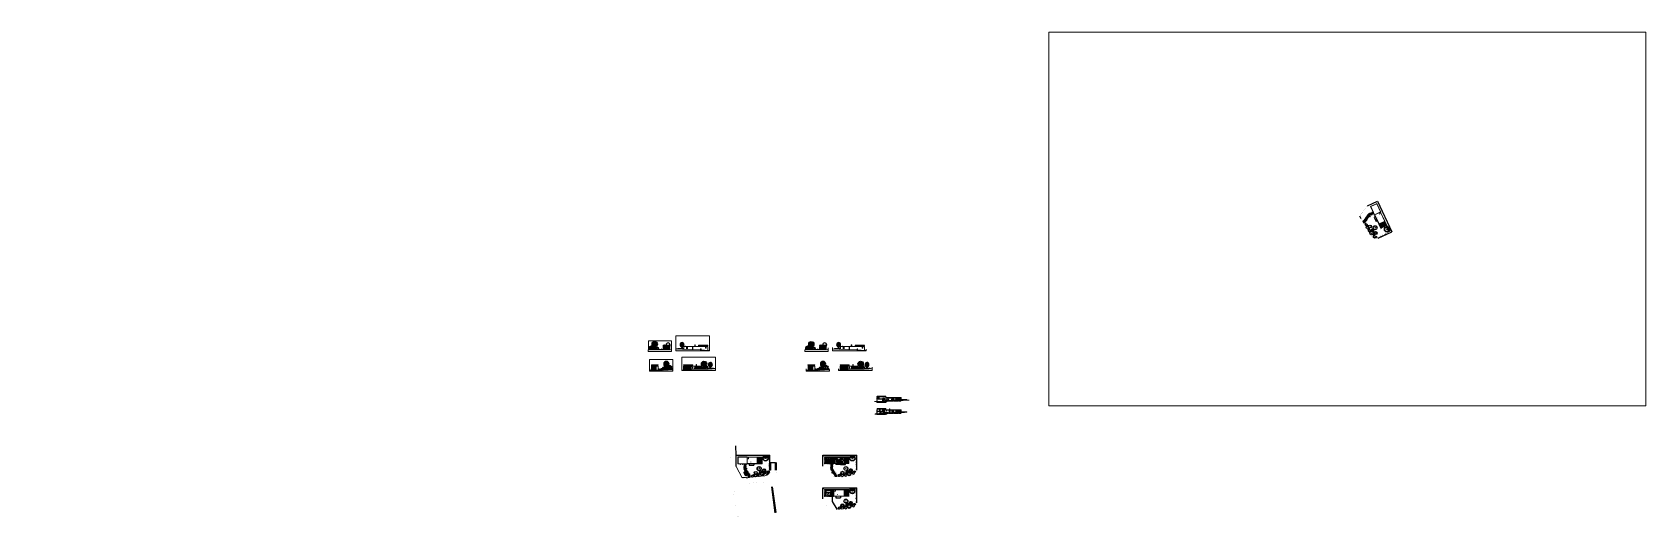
# Model space of a CAD drawing. Header units: metres. Extents: x -183 to 1639, y -350 to 198.
import ezdxf

# ---------------------------------------------------------------- set-up
doc = ezdxf.new("R2010")
doc.units = ezdxf.units.M
doc.header["$MEASUREMENT"] = 0
doc.header["$XCLIPFRAME"] = 2
for name, pattern in [('DASHED', [19.05, 12.7, -6.35]), ('DIVIDE', [1.25, 0.5, -0.25, 0, -0.25, 0, -0.25]), ('VERDECKT', [9.525, 6.35, -3.175]), ('ČÁRKOVANÁ', [19.05, 12.7, -6.35])]:
    doc.linetypes.add(name, pattern=pattern)
doc.layers.add('--plocha-drevo', color=3, linetype='Continuous', lineweight=35, plot=False)
for name, color, linetype in [('2 lidi', 4, 'Continuous'), ('dveře', 3, 'Continuous'), ('elektro situace', 20, 'Continuous'), ('JIKA-2D', 251, 'Continuous'), ('kanalizace', 36, 'Continuous'), ('kanalizace popis', 36, 'Continuous'), ('Krov', 3, 'Continuous'), ('okna', 4, 'Continuous'), ('panely', 4, 'Continuous'), ('PODL0$0$HSV_POD', 7, 'Continuous'), ('pohled', 4, 'Continuous'), ('SCHODY', 3, 'Continuous'), ('SRAFA', 251, 'Continuous'), ('SRAFY-TERÉN', 252, 'Continuous'), ('stafaz', 254, 'Continuous'), ('teren', 1, 'Continuous'), ('VODA', 140, 'Continuous'), ('zariz.predmety', 203, 'Continuous'), ('ZARIZOVAKY', 251, 'Continuous'), ('zařízení kuchyně', 32, 'Continuous'), ('ZDIVO', 1, 'Continuous')]:
    doc.layers.add(name, color=color, linetype=linetype)
doc.layers.add('FLOATINGWINDOWS', color=2, linetype='Continuous', plot=False)
doc.linetypes.add('BATTING', pattern='A,0.00254,-2.54,[134,ltypeshp.shx,S=2.54,R=0,X=-2.54,Y=0],-5.08,[134,ltypeshp.shx,S=2.54,R=180,X=2.54,Y=0],-2.54', length=10.16254)
picture_1 = doc.add_image_def('image1.jpg', size_in_pixel=(1024, 512))
picture_2 = doc.add_image_def('image2.jpg', size_in_pixel=(1280, 1024))
picture_3 = doc.add_image_def('image3.jpg', size_in_pixel=(500, 333))
picture_4 = doc.add_image_def('image4.jpg', size_in_pixel=(1920, 1200))
pattern_1 = [(0, (0, 0), (0, 6.985), [5.08, -1.905]), (90, (0, 0), (-6.985, 4e-16), [5.08, -1.905])]
pattern_2 = [(45, (28.2745, 62.758403), (-0.0134703842, 0.0134703842), []), (45, (28.283481, 62.758403), (-0.0134703842, 0.0134703842), [])]
pattern_3 = [(45, (0, 0), (-0.06735192, 0.06735192), []), (45, (0.0449, 0), (-0.06735192, 0.06735192), [])]
pattern_4 = [(360, (28.2745, 62.7584), (0.03125, 0.0625), [0, -0.0625])]
pattern_5 = [(360, (28.2745, 62.7584), (0.55, 0.25), [3.75, -0.5, 1.25, -0.25]), (360, (28.607, 62.8834), (-0.25, 0.3325), [0.75, -0.0825, 1.5, -0.1875]), (360, (28.3995, 62.9709), (1.3, 0.1675), [2, -0.35, 1, -0.25])]
pattern_6 = [(360, (205.130257, 62.758403), (0.015625, 0.03125), [0, -0.03125])]
pattern_7 = [(360, (205.13026, 62.7584), (0.55, 0.25), [3.75, -0.5, 1.25, -0.25]), (360, (205.46276, 62.8834), (-0.25, 0.3325), [0.75, -0.0825, 1.5, -0.1875]), (360, (205.25526, 62.9709), (1.3, 0.1675), [2, -0.35, 1, -0.25])]
pattern_8 = [(360, (294.88728, 54.964274), (0.03125, 0.0625), [0, -0.0625])]
pattern_9 = [(360, (246.821, 13.5172), (0.55, 0.25), [3.75, -0.5, 1.25, -0.25]), (360, (247.1535, 13.6422), (-0.25, 0.3325), [0.75, -0.0825, 1.5, -0.1875]), (360, (246.946, 13.7297), (1.3, 0.1675), [2, -0.35, 1, -0.25])]
pattern_10 = [(360, (246.821, 27.41366), (0.55, 0.25), [3.75, -0.5, 1.25, -0.25]), (360, (247.1535, 27.53866), (-0.25, 0.3325), [0.75, -0.0825, 1.5, -0.1875]), (360, (246.946, 27.62616), (1.3, 0.1675), [2, -0.35, 1, -0.25])]
pattern_11 = [(360, (205.130257, 62.7584), (0.03125, 0.0625), [0, -0.0625])]

# ---------------------------------------------------------------- blocks, each defined once
blk = doc.blocks.new('pan')
at = {"layer": '2 lidi'}
h = blk.add_hatch(color=254, dxfattribs=at)
h.dxf.hatch_style = 1
h.paths.add_polyline_path([(162.1, 139.3), (162.1, 139.3), (162.1, 139.3), (162, 139.5), (162, 139.5), (162, 139.5), (162, 139.5), (162, 139.5), (162, 139.6), (162, 139.6), (162, 139.6), (161.9, 139.6), (161.9, 139.7), (161.8, 139.7), (161.8, 139.7), (161.8, 139.7), (161.8, 139.7), (161.8, 139.7), (161.8, 139.7), (161.8, 139.7), (161.9, 139.8), (161.9, 139.8), (161.9, 139.8), (161.8, 139.8), (161.8, 139.9), (161.8, 139.9), (161.8, 139.9), (161.8, 139.9), (161.8, 139.9), (161.7, 139.9), (161.7, 139.9), (161.7, 139.9), (161.7, 139.9), (161.7, 139.9), (161.7, 139.8), (161.7, 139.8), (161.7, 139.8), (161.7, 139.8), (161.7, 139.8), (161.7, 139.8), (161.7, 139.8), (161.7, 139.8), (161.6, 139.8), (161.6, 139.7), (161.6, 139.7), (161.6, 139.7), (161.6, 139.7), (161.6, 139.7), (161.6, 139.6), (161.6, 139.6), (161.6, 139.6), (161.6, 139.6), (161.6, 139.6), (161.6, 139.6), (161.5, 139.6), (161.5, 139.5), (161.5, 139.5), (161.5, 139.5), (161.5, 139.5), (161.5, 139.5), (161.5, 139.4), (161.5, 139.4), (161.5, 139.4), (161.5, 139.4), (161.5, 139.4), (161.5, 139.4), (161.5, 139.4), (161.5, 139.4), (161.6, 139.4), (161.6, 139.4), (161.6, 139.4), (161.6, 139.4), (161.6, 139.4), (161.6, 139.4), (161.6, 139.4), (161.6, 139.3), (161.6, 139.3), (161.6, 139.3), (161.6, 139.3), (161.6, 139.2), (161.6, 139.2), (161.6, 139.2), (161.6, 139.2), (161.6, 139.2), (161.6, 139.2), (161.6, 139.2), (161.6, 139.1), (161.6, 139.1), (161.6, 139.1), (161.6, 139.1), (161.6, 139.1), (161.6, 139), (161.6, 139), (161.6, 139), (161.6, 138.9), (161.6, 138.9), (161.6, 138.9), (161.6, 138.8), (161.6, 138.7), (161.6, 138.7), (161.6, 138.6), (161.6, 138.5), (161.6, 138.5), (161.6, 138.5), (161.6, 138.5), (161.6, 138.4), (161.6, 138.4), (161.6, 138.4), (161.6, 138.3), (161.6, 138.3), (161.6, 138.3), (161.6, 138.3), (161.6, 138.3), (161.6, 138.2), (161.6, 138.2), (161.6, 138.2), (161.6, 138.2), (161.6, 138.2), (161.6, 138.2), (161.6, 138.2), (161.6, 138.1), (161.6, 138.1), (161.6, 138.1), (161.6, 138.1), (161.7, 138.1), (161.7, 138.2), (161.7, 138.2), (161.7, 138.2), (161.7, 138.2), (161.7, 138.2), (161.7, 138.2), (161.7, 138.3), (161.7, 138.3), (161.7, 138.4), (161.7, 138.5), (161.7, 138.6), (161.7, 138.7), (161.7, 138.7), (161.8, 138.8), (161.8, 138.8), (161.8, 138.9), (161.8, 138.8), (161.8, 138.7), (161.8, 138.6), (161.8, 138.6), (161.8, 138.6), (161.8, 138.6), (161.8, 138.6), (161.8, 138.5), (161.8, 138.5), (161.8, 138.5), (161.8, 138.5), (161.8, 138.5), (161.8, 138.4), (161.8, 138.4), (161.8, 138.3), (161.8, 138.3), (161.8, 138.2), (161.8, 138.2), (161.8, 138.2), (161.8, 138.2), (161.8, 138.2), (161.8, 138.2), (161.8, 138.2), (161.8, 138.1), (161.8, 138.1), (161.8, 138.1), (161.9, 138.1), (161.9, 138.1), (161.9, 138.2), (161.9, 138.2), (161.9, 138.2), (161.9, 138.2), (161.9, 138.2), (161.9, 138.2), (161.9, 138.2), (161.9, 138.3), (161.9, 138.3), (161.9, 138.3), (161.9, 138.4), (161.9, 138.5), (161.9, 138.5), (161.9, 138.5), (161.9, 138.6), (161.9, 138.6), (161.9, 138.6), (161.9, 138.6), (161.9, 138.6), (161.9, 138.6), (161.9, 138.7), (161.9, 138.7), (161.9, 138.8), (162, 138.9), (162, 139), (162, 139), (162, 139), (162, 139), (162, 139.1), (161.9, 139.1), (161.9, 139.1), (162, 139.1), (162, 139.1), (162, 139.1), (162, 139.1), (162, 139.2), (162, 139.2), (162.1, 139.2), (162.1, 139.3)])
h.paths.add_polyline_path([(161.7, 139.7), (161.7, 139.7), (161.7, 139.7), (161.7, 139.7), (161.7, 139.7), (161.7, 139.7), (161.7, 139.7), (161.7, 139.7), (161.7, 139.7), (161.7, 139.7), (161.7, 139.7), (161.7, 139.7)], flags=16)
h.paths.add_polyline_path([(161.7, 139.7), (161.7, 139.7), (161.7, 139.7), (161.7, 139.7), (161.7, 139.7)], flags=16)
h.paths.add_polyline_path([(161.6, 139.7), (161.6, 139.7), (161.7, 139.7), (161.6, 139.7)], flags=16)
blk = doc.blocks.new('BMW3-CUM')
at = {"lineweight": 0}
blk.add_line((-0.8, 0), (-0.8, 0), dxfattribs=at)
for points in [[(-0.9, 0.9), (-0.9, 0.9), (-0.9, 0.9), (-0.9, 0.9), (-0.9, 0.9), (-0.9, 0.9), (-0.9, 0.9), (-0.9, 0.9), (-0.9, 0.9), (-1, 0.9), (-1, 0.9), (-1, 1), (-1, 1), (-0.9, 1), (-0.9, 1), (-0.9, 1), (-0.9, 1), (-0.9, 1), (-0.9, 1), (-0.9, 1), (-0.9, 1), (-0.9, 1), (-0.9, 1), (-0.9, 1), (-0.9, 1), (-0.9, 1), (-0.9, 1), (-0.9, 1), (-0.8, 1), (-0.8, 1), (-0.8, 1), (-0.8, 1), (-0.8, 1), (-0.8, 1), (-0.8, 1), (-0.8, 1), (-0.8, 1), (-0.8, 0.9)], [(-0.9, 1), (-0.9, 1), (-0.9, 1), (-0.9, 1), (-0.9, 1)], [(-0.9, 0.9), (-0.9, 0.9)], [(-0.9, 0.9), (-0.8, 0.9)], [(-0.8, 0.9), (-0.7, 1), (-0.7, 1), (-0.7, 1), (-0.7, 1), (-0.7, 1.1), (-0.7, 1.1), (-0.7, 1.1), (-0.7, 1.2), (-0.6, 1.2), (-0.6, 1.2), (-0.6, 1.2), (-0.6, 1.3), (-0.6, 1.3), (-0.6, 1.3), (-0.6, 1.3), (-0.5, 1.3), (-0.5, 1.3), (-0.5, 1.3), (-0.6, 1.3), (-0.6, 1.3)], [(-0.8, 0.7), (-0.8, 0.9), (-0.8, 0.9), (-0.8, 0.9), (-0.8, 0.9), (-0.8, 0.9), (-0.8, 0.9), (-0.8, 0.9), (-0.8, 0.8), (-0.8, 0.8), (-0.8, 0.8)], [(-0.8, 0.9), (-0.7, 0.9)], [(-0.8, 0.9), (-0.8, 0.9), (-0.8, 0.9), (-0.8, 0.9), (-0.8, 0.9), (-0.8, 0.9), (-0.8, 0.9), (-0.8, 0.9), (-0.8, 0.9), (-0.8, 0.9), (-0.8, 0.9), (-0.8, 0.9), (-0.8, 0.9), (-0.8, 0.9), (-0.8, 0.9), (-0.8, 0.9), (-0.8, 0.9), (-0.8, 0.9), (-0.8, 0.9), (-0.8, 0.9), (-0.8, 0.9), (-0.8, 0.9), (-0.8, 0.9), (-0.8, 0.9)], [(-0.8, 0.7), (-0.8, 0.8)], [(-0.8, 0.8), (-0.8, 0.8)], [(-0.8, 0.8), (-0.8, 0.8)], [(-0.8, 0.5), (-0.8, 0.7)], [(-0.8, 0.5), (-0.8, 0.5), (-0.8, 0.5), (-0.8, 0.5), (-0.8, 0.5), (-0.7, 0.7), (-0.7, 0.7), (-0.7, 0.7), (-0.7, 0.7), (-0.7, 0.7), (-0.7, 0.7), (-0.7, 0.7), (-0.7, 0.7), (-0.7, 0.7), (-0.7, 0.6), (-0.7, 0.6), (-0.7, 0.6), (-0.7, 0.5)], [(-0.8, 0.5), (-0.8, 0.6), (-0.8, 0.6), (-0.8, 0.7), (-0.8, 0.7), (-0.8, 0.7), (-0.8, 0.7), (-0.8, 0.7), (-0.8, 0.7), (-0.8, 0.7)], [(-0.8, 0.5), (-0.8, 0.5), (-0.8, 0.5), (-0.8, 0.5), (-0.8, 0.5), (-0.8, 0.5), (-0.8, 0.6), (-0.8, 0.6), (-0.8, 0.6), (-0.8, 0.6), (-0.8, 0.6), (-0.8, 0.6), (-0.8, 0.6), (-0.8, 0.6), (-0.8, 0.7), (-0.8, 0.7), (-0.8, 0.7), (-0.8, 0.7), (-0.8, 0.7), (-0.8, 0.7), (-0.8, 0.7), (-0.8, 0.7), (-0.8, 0.7), (-0.8, 0.7), (-0.8, 0.7), (-0.8, 0.7), (-0.8, 0.7), (-0.8, 0.7), (-0.8, 0.7), (-0.8, 0.7), (-0.8, 0.7)], [(-0.8, 0.7), (-0.8, 0.7), (-0.8, 0.7), (-0.8, 0.7), (-0.8, 0.7)], [(-0.8, 0.7), (-0.8, 0.7), (-0.8, 0.7), (-0.8, 0.7), (-0.8, 0.7), (-0.8, 0.7), (-0.8, 0.7), (-0.8, 0.7), (-0.8, 0.7)], [(-0.8, 0.5), (-0.8, 0.6)], [(-0.8, 0.4), (-0.8, 0.4), (-0.8, 0.4), (-0.8, 0.5), (-0.8, 0.5), (-0.8, 0.5), (-0.8, 0.5), (-0.8, 0.5), (-0.8, 0.5), (-0.8, 0.5)], [(-0.8, 0.4), (-0.8, 0.5)], [(-0.8, 0.5), (-0.8, 0.5), (-0.8, 0.5), (-0.8, 0.5), (-0.8, 0.5), (-0.6, 0.5)], [(-0.8, 0.5), (-0.8, 0.5), (-0.8, 0.5), (-0.8, 0.5), (-0.8, 0.5)], [(-0.8, 0.5), (-0.8, 0.5), (-0.8, 0.5), (-0.8, 0.5), (-0.8, 0.5)], [(-0.8, 0.5), (-0.8, 0.5)], [(-0.8, 0.5), (-0.8, 0.5)], [(-0.8, 0.5), (-0.8, 0.5), (-0.8, 0.5), (-0.8, 0.5), (-0.8, 0.5), (-0.8, 0.5), (-0.8, 0.5), (-0.8, 0.5), (-0.8, 0.5), (-0.8, 0.5), (-0.8, 0.5), (-0.8, 0.5), (-0.8, 0.5), (-0.8, 0.5), (-0.8, 0.5), (-0.8, 0.5), (-0.8, 0.5), (-0.8, 0.5), (-0.8, 0.5), (-0.8, 0.5), (-0.8, 0.5), (-0.8, 0.5), (-0.8, 0.5), (-0.8, 0.5), (-0.8, 0.5), (-0.8, 0.5), (-0.8, 0.5), (-0.8, 0.5), (-0.8, 0.5), (-0.8, 0.5), (-0.8, 0.5), (-0.8, 0.5), (-0.8, 0.5), (-0.8, 0.5), (-0.8, 0.5), (-0.8, 0.5), (-0.8, 0.5)], [(-0.8, 0.5), (-0.8, 0.5), (-0.8, 0.5), (-0.8, 0.5), (-0.8, 0.5), (-0.8, 0.5), (-0.8, 0.5), (-0.8, 0.5), (-0.8, 0.5), (-0.8, 0.5), (-0.8, 0.5), (-0.8, 0.5), (-0.8, 0.5), (-0.8, 0.5), (-0.8, 0.5), (-0.8, 0.5), (-0.8, 0.5), (-0.8, 0.5)], [(-0.8, 0.4), (-0.8, 0.4), (-0.8, 0.4), (-0.8, 0.4), (-0.8, 0.4), (-0.8, 0.4), (-0.8, 0.4), (-0.8, 0.4), (-0.8, 0.4), (-0.8, 0.4), (-0.8, 0.4), (-0.7, 0.4), (-0.7, 0.4), (-0.7, 0.4), (-0.7, 0.4), (-0.7, 0.4), (-0.7, 0.4), (-0.7, 0.4), (-0.7, 0.4), (-0.7, 0.4), (-0.7, 0.4), (-0.7, 0.4), (-0.6, 0.4), (-0.6, 0.4), (-0.6, 0.4), (-0.6, 0.4), (-0.6, 0.4), (-0.6, 0.4), (-0.6, 0.4)], [(-0.8, 0.4), (-0.8, 0.4), (-0.6, 0.4)], [(-0.8, 0.4), (-0.8, 0.4), (-0.8, 0.4), (-0.8, 0.4), (-0.8, 0.4)], [(-0.8, 0.3), (-0.8, 0.3), (-0.8, 0.3), (-0.8, 0.3), (-0.8, 0.3), (-0.8, 0.3), (-0.8, 0.3), (-0.8, 0.3), (-0.8, 0.3), (-0.8, 0.3), (-0.8, 0.3), (-0.8, 0.3), (-0.8, 0.3), (-0.8, 0.4), (-0.8, 0.4), (-0.8, 0.4), (-0.8, 0.4), (-0.8, 0.4), (-0.8, 0.4), (-0.8, 0.4), (-0.8, 0.4), (-0.8, 0.4), (-0.8, 0.4), (-0.8, 0.4), (-0.8, 0.4), (-0.8, 0.4), (-0.8, 0.4), (-0.8, 0.4), (-0.8, 0.4), (-0.8, 0.4), (-0.8, 0.3), (-0.8, 0.3), (-0.8, 0.3), (-0.8, 0.3), (-0.8, 0.3), (-0.8, 0.3), (-0.8, 0.3), (-0.8, 0.3), (-0.8, 0.3)], [(-0.6, 0.2), (-0.6, 0.2), (-0.6, 0.2), (-0.6, 0.2), (-0.6, 0.2), (-0.7, 0.2), (-0.7, 0.2), (-0.7, 0.2), (-0.7, 0.2), (-0.7, 0.2), (-0.7, 0.2), (-0.7, 0.2), (-0.7, 0.2), (-0.7, 0.2), (-0.8, 0.2), (-0.8, 0.2), (-0.8, 0.2), (-0.8, 0.2), (-0.8, 0.2), (-0.8, 0.3), (-0.8, 0.3), (-0.8, 0.3), (-0.8, 0.3), (-0.8, 0.3), (-0.8, 0.3)], [(-0.8, 0), (-0.8, 0.1), (-0.8, 0.2), (-0.8, 0.2), (-0.8, 0.3)], [(-0.8, 0), (-0.6, 0)], [(-0.7, 0.9), (-0.7, 0.9), (-0.7, 0.9), (-0.7, 0.9), (-0.7, 0.9), (-0.7, 0.9), (-0.7, 1), (-0.7, 1), (-0.7, 1), (-0.7, 1), (-0.7, 1), (-0.7, 1), (-0.7, 1.1), (-0.7, 1.1), (-0.7, 1.1), (-0.6, 1.1), (-0.6, 1.1), (-0.6, 1.1), (-0.6, 1.2), (-0.6, 1.2), (-0.6, 1.2), (-0.6, 1.2), (-0.6, 1.2), (-0.6, 1.2), (-0.6, 1.3), (-0.6, 1.3), (-0.6, 1.3), (-0.6, 1.3), (-0.6, 1.3)], [(-0.7, 0.9), (-0.7, 0.9), (-0.6, 0.9)], [(-0.7, 0.7), (-0.7, 0.7), (-0.7, 0.7), (-0.7, 0.7), (-0.7, 0.8), (-0.7, 0.8), (-0.7, 0.8), (-0.7, 0.8), (-0.7, 0.9), (-0.7, 0.9), (-0.7, 0.9), (-0.7, 0.9), (-0.7, 0.9)], [(-0.7, 0.7), (-0.7, 0.7)], [(-0.6, 0.7), (-0.7, 0.7)], [(-0.3, 0.5), (-0.7, 0.5)], [(-0.7, 0.5), (-0.5, 0.5)], [(-0.7, 0.5), (-0.7, 0.5)], [(-0.7, 0.5), (-0.7, 0.5)], [(-0.7, 0.5), (-0.7, 0.5)], [(-0.6, 0.2), (-0.5, 0.3), (-0.5, 0.3), (-0.5, 0.3), (-0.5, 0.3), (-0.5, 0.3), (-0.5, 0.3), (-0.5, 0.3), (-0.5, 0.3), (-0.6, 0.3), (-0.6, 0.3), (-0.6, 0.3), (-0.6, 0.3), (-0.6, 0.3), (-0.6, 0.3), (-0.6, 0.3), (-0.6, 0.3), (-0.6, 0.3), (-0.6, 0.3), (-0.6, 0.3), (-0.6, 0.3), (-0.6, 0.3), (-0.6, 0.3), (-0.7, 0.3), (-0.7, 0.3), (-0.7, 0.3), (-0.7, 0.3), (-0.7, 0.3), (-0.7, 0.3), (-0.7, 0.3)], [(-0.7, 0.3), (-0.7, 0.3), (-0.7, 0.3), (-0.7, 0.3), (-0.7, 0.3)], [(-0.6, 0.3), (-0.7, 0.3)], [(-0.7, 0.3), (-0.7, 0.3)], [(-0.7, 0.3), (-0.7, 0.3)], [(-0.6, 1.3), (-0.5, 1.3), (-0.4, 1.3)], [(-0.6, 1.3), (-0.6, 1.3)], [(-0.6, 1.3), (-0.6, 1.3)], [(-0.6, 1.3), (-0.6, 1.3)], [(-0.6, 0.9), (-0.6, 1), (-0.6, 1), (-0.6, 1), (-0.5, 1), (-0.5, 1), (-0.5, 1)], [(-0.6, 0.9), (-0.6, 0.9), (-0.6, 0.9), (-0.6, 0.9), (-0.6, 0.9)], [(-0.6, 0.9), (-0.5, 0.9)], [(-0.6, 0.9), (-0.6, 0.9), (-0.6, 0.9), (-0.6, 0.9), (-0.6, 0.9)], [(-0.6, 0.9), (-0.6, 0.9)], [(-0.6, 0.9), (-0.6, 0.9)], [(-0.6, 0.6), (-0.6, 0.7), (-0.6, 0.7)], [(-0.2, 0.5), (-0.2, 0.5), (-0.2, 0.5), (-0.2, 0.5), (-0.2, 0.5), (-0.2, 0.5), (-0.2, 0.5), (-0.3, 0.5), (-0.3, 0.5), (-0.3, 0.5), (-0.3, 0.5), (-0.3, 0.5), (-0.3, 0.5), (-0.4, 0.5), (-0.4, 0.5), (-0.4, 0.5), (-0.4, 0.5), (-0.4, 0.5), (-0.4, 0.5), (-0.5, 0.5), (-0.5, 0.5), (-0.5, 0.5), (-0.5, 0.5), (-0.5, 0.5), (-0.6, 0.5)], [(-0.6, 0.4), (-0.6, 0.4)], [(-0.6, 0.4), (-0.6, 0.4)], [(-0.6, 0.2), (-0.6, 0.2)], [(-0.5, 1.3), (-0.5, 1.3), (-0.5, 1.3), (-0.5, 1.3), (-0.5, 1.3), (-0.5, 1.3), (-0.5, 1.3), (-0.5, 1.3), (-0.5, 1.3), (-0.5, 1.3), (-0.4, 1.4), (-0.4, 1.4), (-0.4, 1.4), (-0.4, 1.4), (-0.4, 1.4), (-0.3, 1.4), (-0.3, 1.4), (-0.3, 1.4), (-0.3, 1.4), (-0.3, 1.4), (-0.3, 1.4), (-0.2, 1.4), (-0.2, 1.4), (-0.2, 1.4), (-0.2, 1.4), (-0.2, 1.4), (-0.1, 1.4), (-0.1, 1.4), (-0.1, 1.4), (-0.1, 1.4), (-0.1, 1.4), (-0.1, 1.4), (0, 1.4), (0, 1.4), (0, 1.4), (0, 1.4), (0, 1.4), (0.1, 1.4), (0.1, 1.4), (0.1, 1.4), (0.1, 1.4), (0.1, 1.4), (0.1, 1.4), (0.1, 1.4), (0.2, 1.4), (0.2, 1.4), (0.2, 1.4), (0.2, 1.4), (0.2, 1.4), (0.2, 1.4), (0.2, 1.4), (0.3, 1.4), (0.3, 1.4)], [(-0.4, 1), (-0.4, 1), (-0.4, 1), (-0.5, 1), (-0.5, 1), (-0.5, 1), (-0.5, 1), (-0.5, 1), (-0.5, 1), (-0.5, 1), (-0.5, 1.1), (-0.5, 1.1), (-0.5, 1.2), (-0.5, 1.2), (-0.5, 1.2), (-0.5, 1.2), (-0.5, 1.2)], [(-0.5, 1), (-0.5, 1)], [(-0.5, 1), (-0.4, 1)], [(-0.5, 1), (-0.5, 1)], [(-0.4, 0.9), (-0.5, 0.9)], [(-0.5, 0.9), (-0.5, 0.9)], [(-0.5, 0.9), (-0.5, 0.9)], [(-0.5, 0.9), (-0.5, 0.9)], [(-0.5, 0.7), (-0.5, 0.7), (-0.5, 0.7), (-0.5, 0.7), (-0.5, 0.7)], [(-0.5, 0.7), (-0.5, 0.7), (-0.5, 0.7), (-0.5, 0.7), (-0.5, 0.7), (-0.4, 0.7)], [(-0.5, 0.7), (-0.5, 0.7)], [(-0.5, 0.7), (-0.5, 0.7)], [(-0.5, 0.7), (-0.5, 0.7)], [(-0.5, 0.6), (-0.5, 0.6)], [(-0.5, 0.6), (-0.5, 0.6), (-0.5, 0.6), (-0.5, 0.6), (-0.5, 0.6)], [(-0.5, 0.6), (-0.5, 0.6)], [(-0.5, 0.6), (-0.5, 0.6)], [(-0.5, 0.6), (-0.5, 0.6)], [(-0.5, 0.6), (-0.5, 0.6)], [(-0.5, 0.6), (-0.5, 0.6)], [(-0.5, 0.5), (-0.5, 0.5), (-0.5, 0.5), (-0.5, 0.5), (-0.5, 0.5), (-0.5, 0.5), (-0.5, 0.5), (-0.5, 0.5), (-0.5, 0.5)], [(-0.5, 0.5), (-0.5, 0.5), (-0.5, 0.5), (-0.5, 0.5), (-0.5, 0.5)], [(-0.4, 0.5), (-0.5, 0.5)], [(-0.5, 0.5), (-0.5, 0.5)], [(-0.5, 0.4), (-0.4, 0.4)], [(-0.5, 0.4), (-0.5, 0.4)], [(-0.5, 0.4), (-0.5, 0.4), (-0.5, 0.4), (-0.5, 0.4), (-0.5, 0.4)], [(-0.5, 0.4), (-0.5, 0.4)], [(-0.5, 0.4), (-0.5, 0.4)], [(-0.5, 0.4), (-0.5, 0.4)], [(-0.5, 0.3), (-0.5, 0.3), (-0.5, 0.3), (-0.5, 0.3)], [(-0.5, 0.2), (-0.5, 0.3), (-0.5, 0.3), (-0.5, 0.3), (-0.5, 0.3), (-0.5, 0.3), (-0.4, 0.3)], [(-0.5, 0.2), (-0.5, 0.2)], [(-0.5, 0.3), (-0.4, 0.3)], [(-0.5, 0.2), (-0.5, 0.2)], [(-0.4, 1.3), (-0.4, 1.3)], [(-0.4, 1.3), (-0.4, 1.3)], [(-0.4, 1.3), (-0.3, 1.3)], [(-0.4, 1), (-0.4, 1), (-0.4, 1), (-0.4, 1), (-0.4, 1), (-0.4, 1), (-0.4, 1), (-0.3, 1), (-0.3, 1), (-0.3, 1), (-0.3, 1), (-0.3, 1), (-0.3, 1), (-0.3, 1), (-0.3, 1), (-0.2, 1), (-0.2, 1), (-0.2, 1), (-0.2, 1), (-0.2, 1), (-0.2, 1), (-0.2, 1.1), (-0.2, 1.1), (-0.2, 1.1), (-0.2, 1.2), (-0.2, 1.2), (-0.2, 1.2), (-0.3, 1.2), (-0.3, 1.2)], [(-0.4, 1.2), (-0.4, 1.2)], [(-0.4, 1.2), (-0.4, 1.2), (-0.4, 1.2), (-0.4, 1.2), (-0.4, 1.2)], [(-0.4, 1.2), (-0.4, 1.2)], [(-0.4, 0.9), (-0.4, 0.9)], [(-0.4, 0.9), (-0.4, 0.9)], [(-0.4, 0.9), (-0.4, 0.9), (-0.4, 0.9), (-0.4, 0.9), (-0.4, 0.9), (-0.4, 0.9)], [(-0.4, 0.7), (-0.4, 0.7), (-0.4, 0.7), (-0.4, 0.7), (-0.4, 0.7), (-0.3, 0.7), (-0.3, 0.7), (-0.3, 0.7), (-0.3, 0.7), (-0.3, 0.7), (-0.3, 0.7)], [(-0.4, 0.5), (-0.4, 0.5), (-0.4, 0.5), (-0.4, 0.5), (-0.4, 0.5), (-0.4, 0.5), (-0.3, 0.5), (-0.3, 0.5), (-0.3, 0.5), (-0.3, 0.5), (-0.3, 0.5), (-0.3, 0.5), (-0.3, 0.5), (-0.3, 0.6), (-0.3, 0.7), (-0.3, 0.7), (-0.3, 0.7), (-0.3, 0.7), (-0.3, 0.7), (-0.3, 0.7), (-0.3, 0.7), (-0.3, 0.7), (-0.3, 0.7), (-0.3, 0.7), (-0.3, 0.7), (-0.3, 0.7), (-0.3, 0.7)], [(-0.4, 0.5), (-0.4, 0.6)], [(-0.4, 0.6), (-0.4, 0.6)], [(-0.4, 0.6), (-0.4, 0.6)], [(-0.4, 0.6), (-0.4, 0.6)], [(-0.3, 0.4), (-0.4, 0.4)], [(-0.4, 0.4), (-0.4, 0.4)], [(-0.4, 0.4), (-0.4, 0.4)], [(-0.4, 0.3), (-0.3, 0.3), (-0.3, 0.3), (-0.3, 0.3), (-0.3, 0.3), (-0.3, 0.3), (-0.3, 0.3), (-0.3, 0.3), (-0.3, 0.3), (-0.4, 0.3), (-0.4, 0.3)], [(-0.4, 0.2), (-0.3, 0.3), (-0.3, 0.3), (-0.3, 0.3), (-0.3, 0.3), (-0.3, 0.3), (-0.4, 0.3)], [(-0.4, 0.3), (-0.4, 0.3)], [(-0.4, 0.3), (-0.4, 0.3), (-0.4, 0.3), (-0.4, 0.3), (-0.4, 0.3)], [(-0.4, 0.2), (-0.4, 0.2)], [(-0.4, 0.2), (-0.4, 0.2)], [(-0.4, 0.3), (-0.4, 0.3)], [(-0.4, 0.3), (-0.4, 0.3)], [(-0.4, 0.3), (-0.4, 0.3)], [(-0.4, 0.2), (-0.4, 0.2)], [(-0.3, 1.3), (-0.1, 1.3)], [(-0.3, 1.3), (-0.3, 1.3)], [(-0.3, 1.2), (-0.3, 1.2)], [(-0.3, 1.2), (-0.3, 1.2)], [(-0.3, 1.2), (-0.3, 1.2)], [(-0.3, 1.2), (-0.3, 1.2)], [(-0.2, 1), (-0.2, 1), (-0.3, 1)], [(-0.3, 1), (-0.3, 1), (-0.3, 1), (-0.3, 1), (-0.3, 1)], [(-0.3, 1), (-0.3, 1)], [(-0.3, 0.9), (-0.2, 0.9)], [(-0.3, 0.9), (-0.3, 0.9)], [(-0.3, 0.8), (-0.3, 0.8)], [(-0.3, 0.8), (-0.3, 0.8)], [(-0.3, 0.7), (-0.3, 0.7), (-0.3, 0.7), (-0.3, 0.7), (-0.3, 0.7)], [(-0.3, 0.7), (-0.3, 0.7), (-0.3, 0.7), (-0.3, 0.7), (-0.3, 0.7)], [(-0.3, 0.7), (-0.3, 0.7)], [(-0.3, 0.7), (-0.3, 0.7)], [(-0.3, 0.7), (-0.3, 0.7)], [(-0.3, 0.7), (-0.3, 0.7)], [(-0.3, 0.7), (-0.3, 0.7)], [(-0.3, 0.7), (-0.3, 0.7)], [(-0.3, 0.7), (-0.3, 0.7)], [(-0.3, 0.6), (-0.3, 0.6)], [(-0.3, 0.6), (-0.3, 0.6)], [(-0.3, 0.5), (-0.3, 0.6)], [(-0.3, 0.6), (-0.3, 0.6)], [(-0.3, 0.4), (-0.3, 0.5), (-0.3, 0.5), (-0.3, 0.5), (-0.3, 0.5), (-0.3, 0.5), (-0.3, 0.5), (-0.2, 0.5), (-0.2, 0.5), (-0.2, 0.5), (-0.2, 0.5), (-0.2, 0.5), (-0.2, 0.5), (-0.2, 0.5), (-0.2, 0.5), (-0.1, 0.5), (-0.1, 0.5), (-0.1, 0.5), (-0.1, 0.5), (-0.1, 0.5), (-0.1, 0.5), (-0.1, 0.5), (-0.1, 0.5), (-0.1, 0.5), (-0.1, 0.5), (-0.1, 0.5), (-0.1, 0.5), (-0.1, 0.5), (-0.1, 0.5), (0, 0.5), (0, 0.5), (0, 0.5), (0, 0.5), (0, 0.5), (0, 0.5), (0, 0.5), (0, 0.5), (0.1, 0.5), (0.1, 0.5), (0.1, 0.5), (0.1, 0.5), (0.1, 0.5), (0.1, 0.5), (0.2, 0.5), (0.2, 0.5), (0.2, 0.5), (0.2, 0.5), (0.2, 0.5), (0.2, 0.5), (0.2, 0.5), (0.2, 0.5), (0.2, 0.5), (0.2, 0.5), (0.2, 0.5), (0.2, 0.5), (0.2, 0.5), (0.2, 0.5), (0.2, 0.5), (0.2, 0.5), (0.3, 0.5)], [(-0.3, 0.5), (-0.3, 0.5)], [(-0.3, 0.5), (-0.3, 0.5)], [(0.3, 0.3), (-0.3, 0.3), (-0.3, 0.4), (-0.3, 0.4), (-0.3, 0.4), (-0.3, 0.4), (-0.3, 0.4), (-0.3, 0.4), (-0.3, 0.4), (-0.3, 0.4), (-0.3, 0.4), (-0.3, 0.4), (-0.3, 0.4), (-0.3, 0.4), (-0.3, 0.4), (-0.2, 0.4)], [(-0.3, 0.4), (-0.3, 0.4)], [(-0.3, 0.4), (-0.3, 0.4), (-0.3, 0.4), (-0.3, 0.4), (-0.3, 0.4), (-0.3, 0.4), (-0.3, 0.4), (-0.3, 0.4), (-0.3, 0.4), (-0.3, 0.4), (-0.3, 0.4), (-0.3, 0.4), (-0.3, 0.4), (-0.3, 0.4), (-0.3, 0.4), (-0.3, 0.4), (-0.3, 0.4)], [(-0.3, 0.4), (-0.3, 0.4)], [(-0.3, 0.4), (-0.3, 0.4)], [(-0.3, 0.4), (-0.3, 0.4)], [(0.3, 0.3), (-0.3, 0.3)], [(0.3, 0.3), (0.3, 0.3), (0.3, 0.3), (0.3, 0.3), (0.3, 0.3), (0.3, 0.3), (0.3, 0.3), (0.3, 0.3), (0.3, 0.3), (0.3, 0.3), (0.2, 0.3), (0.2, 0.3), (0.2, 0.3), (0.2, 0.3), (0.2, 0.3), (0.2, 0.3), (0.1, 0.3), (0.1, 0.3), (0.1, 0.3), (0.1, 0.3), (0.1, 0.3), (0.1, 0.3), (0.1, 0.3), (0, 0.3), (0, 0.3), (0, 0.3), (0, 0.3), (0, 0.3), (0, 0.3), (0, 0.3), (0, 0.3), (-0.1, 0.3), (-0.1, 0.3), (-0.1, 0.3), (-0.1, 0.3), (-0.1, 0.3), (-0.1, 0.3), (-0.2, 0.3), (-0.2, 0.3), (-0.2, 0.3), (-0.2, 0.3), (-0.2, 0.3), (-0.2, 0.3), (-0.3, 0.3), (-0.3, 0.3), (-0.3, 0.3), (-0.3, 0.3), (-0.3, 0.3), (-0.3, 0.3), (-0.3, 0.3), (-0.3, 0.3), (-0.3, 0.3), (-0.3, 0.3)], [(0.3, 0.2), (0.3, 0.3), (0.3, 0.3), (0.3, 0.3), (0.3, 0.3), (0.2, 0.3), (0.2, 0.3), (0.2, 0.3), (0.2, 0.3), (0.2, 0.3), (0.1, 0.3), (0.1, 0.3), (0.1, 0.3), (0.1, 0.3), (0.1, 0.3), (0, 0.3), (0, 0.3), (0, 0.3), (0, 0.3), (0, 0.3), (0, 0.3), (0, 0.3), (-0.1, 0.3), (-0.1, 0.3), (-0.1, 0.3), (-0.1, 0.3), (-0.1, 0.3), (-0.1, 0.3), (-0.1, 0.3), (-0.1, 0.3), (-0.1, 0.3), (-0.1, 0.3), (-0.2, 0.3), (-0.2, 0.3), (-0.2, 0.3), (-0.2, 0.3), (-0.2, 0.3), (-0.2, 0.3), (-0.2, 0.3), (-0.2, 0.3), (-0.2, 0.3), (-0.2, 0.3), (-0.2, 0.3), (-0.2, 0.3), (-0.2, 0.3), (-0.3, 0.3), (-0.3, 0.3), (-0.3, 0.3), (-0.3, 0.3), (-0.3, 0.3), (-0.3, 0.3), (-0.3, 0.3), (-0.3, 0.3), (-0.3, 0.3), (-0.3, 0.3), (-0.3, 0.3), (-0.3, 0.2), (-0.3, 0.2), (-0.3, 0.2), (-0.3, 0.2)], [(-0.3, 0.3), (-0.3, 0.3)], [(-0.2, 0.9), (-0.2, 0.9)], [(-0.2, 0.9), (-0.2, 0.9)], [(-0.1, 0.7), (-0.2, 0.7)], [(-0.1, 0.5), (-0.1, 0.5), (-0.1, 0.5), (-0.1, 0.5), (-0.1, 0.5), (-0.1, 0.5), (-0.1, 0.5), (0, 0.5), (0, 0.5), (0, 0.5), (0, 0.5), (0, 0.5), (0, 0.5), (0, 0.5), (0, 0.5), (0, 0.5), (0, 0.5), (0, 0.6), (0, 0.6), (0, 0.6), (0, 0.6), (0, 0.6), (-0.1, 0.6), (-0.1, 0.6), (-0.1, 0.6), (-0.1, 0.6), (-0.1, 0.6), (-0.1, 0.6), (-0.1, 0.6), (-0.1, 0.6), (-0.1, 0.6), (-0.1, 0.6), (-0.2, 0.6), (-0.2, 0.6), (-0.2, 0.6), (-0.2, 0.6), (-0.2, 0.6), (-0.2, 0.6), (-0.2, 0.6), (-0.2, 0.6), (-0.2, 0.6), (-0.2, 0.6), (-0.2, 0.6), (-0.2, 0.6), (-0.2, 0.6), (-0.2, 0.6), (-0.2, 0.6), (-0.2, 0.6), (-0.2, 0.5), (-0.2, 0.5), (-0.2, 0.5), (-0.2, 0.5), (-0.2, 0.5), (-0.2, 0.5), (-0.2, 0.5), (-0.2, 0.5), (-0.2, 0.5), (-0.2, 0.5), (-0.2, 0.5), (-0.2, 0.5), (-0.2, 0.5), (-0.2, 0.5), (-0.2, 0.5), (-0.1, 0.5), (-0.1, 0.5)], [(-0.2, 0.5), (-0.2, 0.5), (-0.2, 0.5), (-0.2, 0.5), (-0.2, 0.5), (-0.1, 0.5), (-0.1, 0.5), (-0.1, 0.5), (-0.1, 0.5), (-0.1, 0.5)], [(0.1, 0.4), (-0.2, 0.4)], [(-0.2, 0.4), (-0.2, 0.4)], [(-0.2, 0.4), (-0.2, 0.4)], [(-0.2, 0.4), (-0.2, 0.4)], [(-0.2, 0.4), (-0.2, 0.4)], [(-0.2, 0.4), (-0.2, 0.4)], [(-0.1, 0.2), (-0.2, 0.2)], [(-0.2, 0.2), (-0.2, 0.2)], [(0.5, 1.3), (0.5, 1.3), (0.5, 1.3), (0.4, 1.3), (0.4, 1.3), (0.4, 1.3), (0.4, 1.3), (0.4, 1.3), (0.3, 1.3), (0.3, 1.3), (0.3, 1.3), (0.3, 1.3), (0.3, 1.3), (0.3, 1.3), (0.2, 1.3), (0.2, 1.3), (0.2, 1.3), (0.2, 1.3), (0.2, 1.3), (0.1, 1.3), (0.1, 1.3), (0.1, 1.3), (0.1, 1.3), (0.1, 1.3), (0, 1.3), (0, 1.3), (0, 1.3), (0, 1.3), (0, 1.3), (-0.1, 1.3), (-0.1, 1.3), (-0.1, 1.3), (-0.1, 1.3)], [(-0.1, 1.3), (-0.1, 1.3)], [(-0.1, 1.3), (-0.1, 1.3), (-0.1, 1.3), (-0.1, 1.3), (-0.1, 1.3), (-0.1, 1.3), (-0.1, 1.3), (-0.1, 1.3), (-0.1, 1.3)], [(-0.1, 0.9), (0, 0.9)], [(-0.1, 0.9), (-0.1, 0.9)], [(-0.1, 0.9), (-0.1, 0.9)], [(-0.1, 0.7), (0.2, 0.7)], [(0, 0.7), (0, 0.7), (0, 0.7), (-0.1, 0.7), (-0.1, 0.7), (-0.1, 0.7), (0, 0.7), (0, 0.7), (0, 0.7), (0, 0.7), (0, 0.7), (0, 0.7), (0, 0.7), (0, 0.7)], [(-0.1, 0.5), (-0.1, 0.5)], [(-0.1, 0.5), (-0.1, 0.5), (-0.1, 0.5), (-0.1, 0.5), (-0.1, 0.5)], [(0, 1.4), (0, 1.4)], [(0, 0.9), (0, 0.9)], [(0, 0.9), (0, 0.9)], [(0, 0.9), (0, 0.9)], [(0, 0.9), (0, 0.9), (0, 0.9), (0, 0.9), (0, 0.9), (0, 0.9), (0, 0.9), (0, 0.9), (0, 0.9)], [(0, 0.9), (0, 0.9)], [(0, 0.7), (0, 0.7), (0, 0.7), (0, 0.7), (0, 0.7), (0, 0.7), (0, 0.7), (0, 0.7), (0, 0.7), (0, 0.7), (0, 0.7), (0, 0.7), (0, 0.7), (0, 0.7), (0, 0.7), (0, 0.7), (0, 0.7), (0, 0.7), (0, 0.7), (0, 0.7), (0, 0.7)], [(0, 0.7), (0, 0.7), (0, 0.7), (0, 0.7), (0, 0.7), (0, 0.7), (0, 0.7), (0, 0.7), (0, 0.7)], [(0, 0.7), (0, 0.7), (0, 0.7), (0, 0.7), (0, 0.7), (0, 0.7), (0, 0.7), (0, 0.7), (0, 0.7)], [(0, 0.5), (0.1, 0.5), (0.1, 0.5), (0.1, 0.5), (0.1, 0.5), (0.1, 0.5), (0.1, 0.5), (0.1, 0.5), (0.1, 0.5), (0.1, 0.5), (0.2, 0.5), (0.2, 0.5), (0.2, 0.5), (0.2, 0.5), (0.2, 0.5), (0.2, 0.5), (0.2, 0.5), (0.2, 0.6), (0.2, 0.6), (0.2, 0.6), (0.2, 0.6), (0.2, 0.6), (0.2, 0.6), (0.2, 0.6), (0.2, 0.6), (0.2, 0.6), (0.2, 0.6), (0.1, 0.6), (0.1, 0.6), (0.1, 0.6), (0.1, 0.6), (0.1, 0.6), (0.1, 0.6), (0.1, 0.6), (0.1, 0.6), (0, 0.6), (0, 0.6), (0, 0.6), (0, 0.6), (0, 0.6), (0, 0.6), (0, 0.6), (0, 0.6), (0, 0.6), (0, 0.5), (0, 0.5), (0, 0.5), (0, 0.5), (0, 0.5), (0, 0.5), (0, 0.5), (0, 0.5), (0, 0.5)], [(0, 0.5), (0, 0.5), (0, 0.5), (0, 0.5), (0, 0.5)], [(0, 0.5), (0, 0.5), (0, 0.5), (0, 0.5), (0, 0.5), (0, 0.5)], [(-0.1, 0.2), (0, 0.2)], [(0, 0.2), (0, 0.2), (0, 0.2), (0, 0.2), (0, 0.2)], [(0, 0.2), (0, 0.2)], [(0.1, 1.4), (0.1, 1.4), (0.1, 1.4), (0.1, 1.4), (0.1, 1.4)], [(0.5, 0.9), (0.5, 1), (0.5, 1), (0.5, 1), (0.5, 1), (0.5, 1), (0.5, 1), (0.5, 1), (0.4, 1), (0.4, 1), (0.4, 1), (0.4, 1), (0.4, 1), (0.4, 1), (0.4, 1), (0.4, 1), (0.3, 1), (0.3, 1), (0.3, 1), (0.3, 1), (0.3, 1), (0.3, 1), (0.3, 1), (0.3, 1), (0.3, 1), (0.2, 1), (0.2, 1), (0.2, 1), (0.2, 1), (0.2, 1), (0.2, 1), (0.2, 1), (0.2, 1), (0.2, 1), (0.1, 1), (0.1, 1), (0.1, 1), (0.1, 1)], [(0.1, 0.9), (0.1, 0.9)], [(0.1, 0.9), (0.1, 0.9)], [(0.1, 0.9), (0.1, 0.9)], [(0.1, 0.9), (0.1, 0.9)], [(0.1, 0.9), (0.1, 0.9)], [(0.1, 0.5), (0.1, 0.5)], [(0.1, 0.5), (0.1, 0.5), (0.1, 0.5), (0.1, 0.5), (0.1, 0.5)], [(0.1, 0.5), (0.1, 0.5)], [(0.1, 0.4), (0.2, 0.4)], [(0.1, 0.4), (0.1, 0.4)], [(0.2, 0.2), (0.1, 0.2)], [(0.1, 0.3), (0.1, 0.3)], [(0.2, 1), (0.2, 1), (0.2, 1), (0.2, 1), (0.2, 1), (0.2, 1.1), (0.2, 1.1), (0.2, 1.1), (0.2, 1.2), (0.2, 1.2), (0.2, 1.2), (0.2, 1.2), (0.2, 1.2), (0.2, 1.2), (0.2, 1.2), (0.2, 1.2), (0.2, 1.2)], [(0.2, 1.2), (0.2, 1.2)], [(0.2, 1), (0.2, 1)], [(0.2, 1), (0.2, 1)], [(0.2, 0.9), (0.2, 0.9), (0.2, 0.9), (0.2, 0.9), (0.2, 0.9)], [(0.2, 0.9), (0.2, 0.9), (0.2, 0.9), (0.2, 0.9), (0.2, 0.9)], [(0.2, 0.9), (0.2, 0.9)], [(0.2, 0.9), (0.2, 0.9)], [(0.2, 0.9), (0.2, 0.9)], [(0.3, 0.7), (0.2, 0.7)], [(0.2, 0.5), (0.2, 0.5)], [(0.2, 0.5), (0.2, 0.5), (0.2, 0.5), (0.3, 0.5), (0.3, 0.5), (0.3, 0.5), (0.3, 0.5), (0.3, 0.5), (0.3, 0.5), (0.3, 0.5), (0.3, 0.5), (0.3, 0.5), (0.4, 0.5), (0.4, 0.5), (0.4, 0.5), (0.4, 0.5), (0.4, 0.5), (0.4, 0.5), (0.4, 0.5), (0.4, 0.5), (0.4, 0.5), (0.4, 0.5), (0.4, 0.5), (0.5, 0.5), (0.5, 0.5), (0.5, 0.5), (0.5, 0.5), (0.5, 0.5), (0.5, 0.5), (0.5, 0.5), (0.5, 0.5), (0.5, 0.5), (0.5, 0.5), (0.5, 0.5), (0.5, 0.5), (0.6, 0.5), (0.6, 0.5), (0.6, 0.5), (0.6, 0.5), (0.6, 0.5), (0.6, 0.5), (0.6, 0.5), (0.6, 0.5), (0.7, 0.5), (0.7, 0.5), (0.7, 0.5), (0.7, 0.5), (0.7, 0.5), (0.7, 0.5), (0.7, 0.5), (0.7, 0.5), (0.8, 0.5), (0.8, 0.5), (0.8, 0.5), (0.8, 0.5), (0.8, 0.5), (0.8, 0.5), (0.8, 0.5), (0.8, 0.5), (0.8, 0.5), (0.8, 0.5), (0.8, 0.5), (0.8, 0.5), (0.8, 0.5), (0.8, 0.5)], [(0.2, 0.4), (0.3, 0.4), (0.3, 0.4)], [(0.2, 0.4), (0.2, 0.4)], [(0.2, 0.2), (0.2, 0.2)], [(0.8, 0.5), (0.8, 0.5), (0.8, 0.5), (0.8, 0.5), (0.8, 0.5), (0.8, 0.5), (0.8, 0.5), (0.8, 0.6), (0.8, 0.6), (0.8, 0.6), (0.8, 0.7), (0.8, 0.7), (0.8, 0.7), (0.8, 0.8), (0.8, 0.8), (0.8, 0.8), (0.8, 0.8), (0.8, 0.8), (0.8, 0.8), (0.8, 0.8), (0.8, 0.8), (0.8, 0.8), (0.8, 0.8), (0.8, 0.8), (0.8, 0.8), (0.8, 0.8), (0.8, 0.9), (0.8, 0.9), (0.8, 0.9), (0.8, 0.9), (0.8, 0.9), (0.8, 0.9), (0.9, 0.9), (0.9, 0.9), (0.9, 0.9), (0.9, 0.9), (0.9, 0.9), (0.9, 0.9), (0.9, 0.9), (0.9, 0.9), (0.9, 0.9), (0.9, 0.9), (0.9, 0.9), (0.9, 0.9), (0.9, 0.9), (0.9, 0.9), (0.9, 0.9), (0.9, 0.9), (0.9, 0.9), (0.9, 0.9), (1, 0.9), (1, 0.9), (1, 1), (1, 1), (0.9, 1), (0.9, 1), (0.9, 1), (0.9, 1), (0.9, 1), (0.9, 1), (0.9, 1), (0.9, 1), (0.9, 1), (0.9, 1), (0.9, 1), (0.9, 1), (0.9, 1), (0.9, 1), (0.9, 1), (0.9, 1), (0.9, 1), (0.9, 1), (0.9, 1), (0.9, 1), (0.9, 1), (0.9, 1), (0.8, 1), (0.8, 1), (0.8, 1), (0.8, 1), (0.8, 1), (0.8, 1), (0.8, 1), (0.8, 1), (0.8, 1), (0.8, 1), (0.8, 1), (0.8, 1), (0.8, 1), (0.8, 1), (0.8, 0.9), (0.8, 0.9), (0.7, 0.9), (0.7, 1), (0.7, 1), (0.7, 1), (0.7, 1), (0.7, 1.1), (0.7, 1.1), (0.7, 1.1), (0.7, 1.2), (0.7, 1.2), (0.7, 1.2), (0.7, 1.2), (0.7, 1.2), (0.6, 1.2), (0.6, 1.2), (0.6, 1.2), (0.6, 1.3), (0.6, 1.3), (0.6, 1.3), (0.6, 1.3), (0.6, 1.3), (0.5, 1.3), (0.5, 1.3), (0.5, 1.3), (0.5, 1.3), (0.5, 1.3), (0.3, 1.4), (0.3, 1.4)], [(0.3, 1), (0.3, 1), (0.3, 1), (0.4, 1), (0.4, 1), (0.4, 1), (0.4, 1), (0.4, 1), (0.4, 1), (0.4, 1), (0.4, 1), (0.4, 1), (0.4, 1), (0.4, 1), (0.4, 1), (0.5, 1), (0.5, 1), (0.5, 1), (0.5, 1), (0.5, 1), (0.5, 1), (0.5, 1.1), (0.5, 1.1), (0.5, 1.1), (0.5, 1.2), (0.5, 1.2), (0.5, 1.2), (0.5, 1.2), (0.5, 1.2), (0.4, 1.2)], [(0.3, 1.2), (0.3, 1.2)], [(0.3, 1.2), (0.3, 1.2)], [(0.3, 1.2), (0.3, 1.2)], [(0.3, 1), (0.3, 1)], [(0.2, 1), (0.2, 1)], [(0.3, 1), (0.3, 1)], [(0.3, 1), (0.3, 1)], [(0.3, 1), (0.3, 1), (0.3, 1), (0.3, 1), (0.3, 1), (0.3, 1), (0.3, 1), (0.3, 1), (0.3, 1)], [(0.3, 0.9), (0.3, 0.9)], [(0.2, 0.9), (0.2, 0.9)], [(0.3, 0.9), (0.3, 0.9)], [(0.4, 0.9), (0.3, 0.9)], [(0.3, 0.6), (0.3, 0.7), (0.3, 0.7)], [(0.3, 0.5), (0.3, 0.5), (0.3, 0.6), (0.3, 0.6), (0.3, 0.6), (0.3, 0.6), (0.3, 0.6), (0.3, 0.7), (0.3, 0.7), (0.3, 0.7), (0.3, 0.7), (0.3, 0.7), (0.3, 0.7), (0.3, 0.7), (0.3, 0.6)], [(0.3, 0.7), (0.3, 0.7), (0.3, 0.7), (0.3, 0.7), (0.3, 0.7)], [(0.3, 0.7), (0.3, 0.7)], [(0.3, 0.7), (0.3, 0.7)], [(0.3, 0.7), (0.3, 0.7)], [(0.3, 0.7), (0.3, 0.7)], [(0.3, 0.7), (0.3, 0.7)], [(0.3, 0.6), (0.3, 0.6)], [(0.3, 0.5), (0.3, 0.6)], [(0.3, 0.6), (0.3, 0.6)], [(0.3, 0.6), (0.3, 0.6)], [(0.3, 0.6), (0.3, 0.6)], [(0.3, 0.6), (0.3, 0.6)], [(0.3, 0.4), (0.3, 0.5), (0.5, 0.5)], [(0.3, 0.5), (0.4, 0.5), (0.5, 0.5)], [(0.3, 0.5), (0.3, 0.5)], [(0.3, 0.4), (0.4, 0.4)], [(0.3, 0.3), (0.3, 0.3), (0.3, 0.4), (0.3, 0.4), (0.3, 0.4), (0.3, 0.4), (0.3, 0.4), (0.3, 0.4), (0.3, 0.4), (0.3, 0.4), (0.3, 0.4), (0.3, 0.4), (0.3, 0.4), (0.4, 0.4), (0.4, 0.4), (0.4, 0.4), (0.4, 0.4), (0.4, 0.4), (0.5, 0.4), (0.5, 0.4), (0.5, 0.4), (0.5, 0.4), (0.5, 0.4), (0.5, 0.4)], [(0.3, 0.4), (0.3, 0.4), (0.3, 0.4), (0.3, 0.4), (0.3, 0.4), (0.3, 0.4)], [(0.3, 0.4), (0.3, 0.4), (0.3, 0.4), (0.3, 0.4), (0.3, 0.4), (0.3, 0.4), (0.3, 0.4), (0.3, 0.4), (0.3, 0.4)], [(0.3, 0.4), (0.3, 0.4), (0.3, 0.4), (0.3, 0.4), (0.3, 0.4)], [(0.3, 0.4), (0.3, 0.4)], [(0.3, 0.4), (0.3, 0.4)], [(0.4, 0.3), (0.4, 0.3), (0.4, 0.3), (0.4, 0.3), (0.4, 0.3), (0.4, 0.3), (0.4, 0.3), (0.4, 0.3), (0.5, 0.3), (0.5, 0.3), (0.5, 0.3), (0.5, 0.3), (0.5, 0.3), (0.5, 0.3), (0.5, 0.3), (0.5, 0.3), (0.5, 0.3), (0.5, 0.3), (0.5, 0.3), (0.5, 0.3), (0.5, 0.3), (0.5, 0.3), (0.3, 0.3), (0.3, 0.3), (0.3, 0.3), (0.3, 0.3), (0.3, 0.3), (0.3, 0.3), (0.3, 0.3), (0.3, 0.3), (0.3, 0.3), (0.3, 0.3), (0.4, 0.3)], [(0.4, 0.2), (0.5, 0.3), (0.5, 0.3), (0.5, 0.3), (0.5, 0.3), (0.5, 0.3), (0.5, 0.3), (0.5, 0.3), (0.4, 0.3), (0.4, 0.3), (0.4, 0.3), (0.4, 0.3), (0.4, 0.3), (0.4, 0.3), (0.4, 0.3), (0.4, 0.3), (0.4, 0.3), (0.4, 0.3), (0.3, 0.3), (0.3, 0.3), (0.3, 0.3), (0.3, 0.3), (0.3, 0.3), (0.3, 0.3)], [(0.3, 0.2), (0.2, 0.2)], [(0.3, 0.2), (0.4, 0.2)], [(0.3, 0.2), (0.3, 0.2), (0.3, 0.2), (0.3, 0.2), (0.3, 0.2)], [(0.4, 0.9), (0.5, 0.9)], [(0.5, 0.9), (0.4, 0.9), (0.4, 0.9)], [(0.4, 0.9), (0.4, 0.9)], [(0.4, 0.9), (0.4, 0.9)], [(0.4, 0.9), (0.4, 0.9)], [(0.4, 0.9), (0.4, 0.9)], [(0.4, 0.9), (0.4, 0.9)], [(0.4, 0.7), (0.4, 0.7)], [(0.4, 0.7), (0.4, 0.7), (0.4, 0.7), (0.4, 0.7), (0.4, 0.7), (0.4, 0.7), (0.4, 0.7), (0.4, 0.7), (0.4, 0.7), (0.5, 0.7)], [(0.4, 0.5), (0.4, 0.5), (0.4, 0.5), (0.4, 0.6), (0.4, 0.6), (0.4, 0.5), (0.4, 0.5), (0.4, 0.5), (0.4, 0.5)], [(0.5, 1.3), (0.5, 1.3), (0.5, 1.3), (0.5, 1.3), (0.5, 1.3)], [(0.6, 1.3), (0.5, 1.3)], [(0.5, 1.3), (0.5, 1.3), (0.5, 1.3), (0.5, 1.3), (0.5, 1.3)], [(0.5, 1.3), (0.5, 1.3)], [(0.5, 1.3), (0.5, 1.3)], [(0.5, 0.9), (0.5, 0.9)], [(0.5, 0.9), (0.5, 0.9)], [(0.5, 0.7), (0.5, 0.7), (0.5, 0.7), (0.5, 0.7), (0.5, 0.7), (0.5, 0.7), (0.5, 0.7), (0.5, 0.7), (0.5, 0.7)], [(0.5, 0.6), (0.5, 0.6), (0.5, 0.6), (0.5, 0.6), (0.5, 0.6)], [(0.5, 0.6), (0.5, 0.6)], [(0.5, 0.6), (0.5, 0.6)], [(0.5, 0.6), (0.5, 0.6)], [(0.5, 0.6), (0.5, 0.6)], [(0.5, 0.6), (0.5, 0.6)], [(0.5, 0.5), (0.6, 0.5)], [(0.5, 0.5), (0.6, 0.5)], [(0.5, 0.5), (0.5, 0.5)], [(0.5, 0.5), (0.5, 0.5)], [(0.5, 0.5), (0.5, 0.5), (0.5, 0.5), (0.5, 0.5), (0.5, 0.5), (0.5, 0.5), (0.5, 0.5), (0.5, 0.5), (0.5, 0.5)], [(0.5, 0.4), (0.5, 0.4)], [(0.5, 0.4), (0.5, 0.4)], [(0.5, 0.4), (0.5, 0.4)], [(0.5, 0.4), (0.5, 0.4)], [(0.5, 0.3), (0.5, 0.3), (0.5, 0.3), (0.5, 0.3), (0.5, 0.3), (0.5, 0.3), (0.5, 0.3), (0.5, 0.3), (0.5, 0.3), (0.5, 0.3)], [(0.5, 0.2), (0.5, 0.2)], [(0.6, 1.3), (0.6, 1.3)], [(0.6, 1.1), (0.6, 1.2), (0.6, 1.2), (0.6, 1.3)], [(0.6, 1.3), (0.6, 1.3)], [(0.6, 1.3), (0.6, 1.3)], [(0.6, 1.1), (0.6, 1.1)], [(0.6, 1.1), (0.6, 1.1)], [(0.6, 1.1), (0.6, 1.1)], [(0.6, 0.9), (0.6, 0.9), (0.6, 0.9), (0.6, 0.9), (0.6, 0.9)], [(0.6, 0.9), (0.6, 0.9)], [(0.6, 0.9), (0.6, 0.9), (0.6, 0.9), (0.6, 0.9), (0.6, 0.9)], [(0.6, 0.9), (0.6, 0.9)], [(0.6, 0.9), (0.6, 0.9)], [(0.6, 0.9), (0.6, 0.9)], [(0.6, 0.7), (0.6, 0.7)], [(0.6, 0.7), (0.6, 0.7)], [(0.6, 0.5), (0.7, 0.7)], [(0.6, 0.6), (0.6, 0.6), (0.6, 0.6), (0.6, 0.6), (0.6, 0.6)], [(0.6, 0.5), (0.6, 0.5), (0.6, 0.5), (0.6, 0.5), (0.6, 0.5), (0.6, 0.5)], [(0.6, 0.5), (0.6, 0.5), (0.7, 0.5)], [(0.6, 0.5), (0.6, 0.5), (0.6, 0.5), (0.6, 0.5), (0.6, 0.5)], [(0.6, 0.5), (0.6, 0.5)], [(0.6, 0.5), (0.6, 0.5)], [(0.6, 0.5), (0.6, 0.5)], [(0.6, 0.5), (0.6, 0.5)], [(0.6, 0.5), (0.6, 0.5)], [(0.6, 0.4), (0.7, 0.4)], [(0.6, 0.4), (0.6, 0.4), (0.6, 0.4), (0.6, 0.4), (0.6, 0.4)], [(0.6, 0.4), (0.7, 0.4)], [(0.6, 0), (0.6, 0), (0.6, 0), (0.6, 0), (0.6, 0), (0.6, 0.1), (0.6, 0.1), (0.6, 0.1), (0.6, 0.1), (0.6, 0.1), (0.6, 0.1), (0.6, 0.2), (0.6, 0.2), (0.6, 0.2), (0.6, 0.2), (0.6, 0.2), (0.6, 0.2), (0.6, 0.2), (0.6, 0.2), (0.7, 0.2), (0.7, 0.2), (0.7, 0.2), (0.7, 0.2), (0.7, 0.2), (0.7, 0.2), (0.7, 0.2), (0.7, 0.2), (0.8, 0.2), (0.8, 0.2), (0.8, 0.2), (0.8, 0.2), (0.8, 0.2), (0.8, 0.2), (0.8, 0.3), (0.8, 0.3), (0.8, 0.3), (0.8, 0.3), (0.8, 0.3), (0.8, 0.3), (0.8, 0.3), (0.8, 0.3)], [(0.6, 0.2), (0.6, 0.2)], [(0.6, 0.3), (0.6, 0.3), (0.6, 0.3), (0.6, 0.3), (0.6, 0.3)], [(0.6, 0.3), (0.6, 0.3)], [(0.6, 0.2), (0.6, 0.2)], [(0.6, 0.2), (0.6, 0.2), (0.6, 0.2), (0.6, 0.2), (0.6, 0.2), (0.6, 0.2), (0.7, 0.3), (0.7, 0.3), (0.7, 0.3), (0.7, 0.3), (0.7, 0.3), (0.7, 0.3), (0.7, 0.3), (0.7, 0.3), (0.7, 0.3), (0.7, 0.3), (0.7, 0.3), (0.6, 0.3)], [(0.6, 0.3), (0.6, 0.3)], [(0.6, 0.2), (0.6, 0.2)], [(0.6, 0.2), (0.6, 0.2)], [(0.6, 0), (0.8, 0)], [(0.7, 1.1), (0.7, 1.1)], [(0.7, 1.1), (0.7, 1.1)], [(0.7, 1.1), (0.7, 1.1)], [(0.7, 1.1), (0.7, 1.1)], [(0.7, 1.1), (0.7, 1.1)], [(0.7, 0.9), (0.7, 1)], [(0.7, 0.9), (0.7, 0.9), (0.7, 0.9), (0.7, 0.9), (0.7, 0.9)], [(0.7, 0.9), (0.7, 0.9)], [(0.7, 0.9), (0.7, 0.9)], [(0.7, 0.9), (0.7, 0.9), (0.7, 0.9), (0.7, 0.9), (0.7, 0.9), (0.7, 0.9), (0.7, 0.9), (0.7, 0.9), (0.7, 0.9)], [(0.7, 0.9), (0.7, 0.9), (0.7, 0.9), (0.7, 0.9), (0.7, 0.9), (0.7, 0.9), (0.7, 0.9), (0.7, 0.9), (0.7, 0.9)], [(0.7, 0.9), (0.7, 0.9)], [(0.8, 0.5), (0.8, 0.6), (0.8, 0.6), (0.7, 0.6), (0.7, 0.6), (0.7, 0.6), (0.7, 0.6), (0.7, 0.6), (0.7, 0.6), (0.7, 0.6), (0.7, 0.6), (0.7, 0.6), (0.7, 0.6), (0.7, 0.6), (0.7, 0.7), (0.7, 0.7), (0.7, 0.7), (0.7, 0.7), (0.7, 0.7), (0.7, 0.7), (0.7, 0.7), (0.7, 0.7), (0.7, 0.7), (0.7, 0.7), (0.7, 0.7), (0.7, 0.7), (0.7, 0.7), (0.7, 0.7), (0.7, 0.8), (0.7, 0.8), (0.7, 0.8), (0.7, 0.8), (0.7, 0.8), (0.7, 0.8), (0.7, 0.8), (0.7, 0.9), (0.7, 0.9), (0.7, 0.9), (0.7, 0.9), (0.7, 0.9), (0.7, 0.9), (0.7, 0.9)], [(0.8, 0.9), (0.7, 0.9)], [(0.7, 0.9), (0.7, 0.9), (0.7, 0.9), (0.7, 0.9), (0.7, 0.9)], [(0.7, 0.9), (0.7, 0.9)], [(0.8, 0.4), (0.8, 0.4), (0.8, 0.4), (0.8, 0.5), (0.8, 0.5), (0.7, 0.5)], [(0.7, 0.5), (0.7, 0.5)], [(0.7, 0.5), (0.7, 0.5)], [(0.7, 0.5), (0.7, 0.5)], [(0.7, 0.5), (0.7, 0.5)], [(0.7, 0.4), (0.7, 0.4)], [(0.7, 0.4), (0.7, 0.4)], [(0.7, 0.4), (0.8, 0.4)], [(0.7, 0.4), (0.7, 0.4)], [(0.7, 0.4), (0.7, 0.4)], [(0.7, 0.4), (0.7, 0.4)], [(0.7, 0.4), (0.7, 0.4)], [(0.8, 1), (0.8, 1), (0.8, 1), (0.8, 1), (0.8, 1)], [(0.8, 0.9), (0.8, 0.9), (0.8, 0.9), (0.8, 0.9), (0.8, 0.9), (0.8, 0.9)], [(0.8, 0.9), (0.8, 0.9)], [(0.8, 0.9), (0.8, 0.9), (0.8, 0.9), (0.8, 0.9), (0.8, 0.9), (0.8, 0.9), (0.8, 0.9), (0.8, 0.9), (0.8, 0.9), (0.8, 0.9), (0.8, 0.9), (0.8, 0.9), (0.8, 0.9)], [(0.8, 0.9), (0.8, 0.9)], [(0.8, 0.9), (0.8, 0.9), (0.8, 0.9), (0.8, 0.9), (0.8, 0.9), (0.8, 0.9)], [(0.8, 0.7), (0.8, 0.7), (0.8, 0.7), (0.8, 0.7), (0.8, 0.7), (0.8, 0.7), (0.8, 0.7), (0.8, 0.7), (0.8, 0.7), (0.8, 0.7), (0.8, 0.7), (0.8, 0.8), (0.8, 0.8), (0.8, 0.8), (0.8, 0.8)], [(0.8, 0.5), (0.8, 0.5), (0.8, 0.5), (0.8, 0.5), (0.8, 0.5), (0.8, 0.5), (0.8, 0.7), (0.8, 0.7), (0.8, 0.7), (0.8, 0.7), (0.8, 0.7), (0.8, 0.6)], [(0.8, 0.7), (0.8, 0.7), (0.8, 0.7), (0.8, 0.7), (0.8, 0.7), (0.8, 0.7), (0.8, 0.7), (0.8, 0.7), (0.8, 0.7)], [(0.8, 0.7), (0.8, 0.7), (0.8, 0.7), (0.8, 0.7), (0.8, 0.7)], [(0.8, 0.7), (0.8, 0.7)], [(0.8, 0.5), (0.8, 0.6)], [(0.8, 0.5), (0.8, 0.6)], [(0.8, 0.4), (0.8, 0.5)], [(0.8, 0.5), (0.8, 0.5), (0.8, 0.5)], [(0.8, 0.5), (0.8, 0.5), (0.8, 0.5), (0.8, 0.5), (0.8, 0.5), (0.8, 0.5), (0.8, 0.5), (0.8, 0.5), (0.8, 0.5), (0.8, 0.5), (0.8, 0.5), (0.8, 0.5), (0.8, 0.5), (0.8, 0.5)], [(0.8, 0.5), (0.8, 0.5)], [(0.8, 0.5), (0.8, 0.5)], [(0.8, 0.4), (0.8, 0.4), (0.8, 0.4), (0.8, 0.4), (0.8, 0.4)], [(0.8, 0.4), (0.8, 0.4)], [(0.8, 0.3), (0.8, 0.3)], [(0.8, 0.4), (0.8, 0.4)], [(0.8, 0.3), (0.8, 0.3), (0.8, 0.3), (0.8, 0.3), (0.8, 0.3), (0.8, 0.3), (0.8, 0.3), (0.8, 0.3), (0.8, 0.3), (0.8, 0.3), (0.8, 0.3), (0.8, 0.3), (0.8, 0.3), (0.8, 0.3), (0.8, 0.3), (0.8, 0.3), (0.8, 0.3), (0.8, 0.3), (0.8, 0.3), (0.8, 0.3), (0.8, 0.3), (0.8, 0.3), (0.8, 0.3), (0.8, 0.3), (0.8, 0.3), (0.8, 0.3), (0.8, 0.3), (0.8, 0.3), (0.8, 0.3), (0.8, 0.3), (0.8, 0.3), (0.8, 0.3), (0.8, 0.3), (0.8, 0.3), (0.8, 0.3)], [(0.8, 0), (0.8, 0), (0.8, 0.1), (0.8, 0.1), (0.8, 0.1), (0.8, 0.1), (0.8, 0.1), (0.8, 0.1), (0.8, 0.2), (0.8, 0.2), (0.8, 0.2), (0.8, 0.3), (0.8, 0.3)], [(0.8, 0.3), (0.8, 0.3)], [(0.9, 0.9), (0.9, 0.9), (0.9, 0.9), (0.9, 0.9), (0.9, 0.9)], [(0.9, 0.9), (0.9, 0.9), (0.9, 0.9), (0.9, 0.9), (0.9, 0.9)], [(1, 0.9), (1, 0.9)]]:
    blk.add_lwpolyline(points)
blk.add_lwpolyline([(-0.6, 0), (-0.6, 0), (-0.6, 0), (-0.6, 0), (-0.6, 0), (-0.6, 0), (-0.6, 0.1), (-0.6, 0.1), (-0.6, 0.1), (-0.6, 0.2), (-0.6, 0.2), (-0.6, 0.2), (-0.6, 0.2), (-0.6, 0.2), (-0.5, 0.2), (-0.5, 0.2), (-0.5, 0.2), (-0.5, 0.2), (-0.5, 0.2), (-0.5, 0.2), (-0.5, 0.2), (-0.4, 0.2), (-0.4, 0.2), (-0.4, 0.2), (-0.4, 0.2), (-0.4, 0.2), (-0.4, 0.2), (-0.3, 0.2), (-0.3, 0.2), (-0.3, 0.2), (-0.3, 0.2), (-0.3, 0.2), (-0.3, 0.2), (-0.2, 0.2), (-0.2, 0.2), (-0.2, 0.2), (-0.2, 0.2), (-0.2, 0.2), (-0.2, 0.2), (-0.2, 0.2), (-0.2, 0.2), (-0.2, 0.2), (-0.2, 0.2), (-0.1, 0.2), (-0.1, 0.2), (-0.1, 0.2), (-0.1, 0.2), (-0.1, 0.2), (-0.1, 0.2), (-0.1, 0.2), (-0.1, 0.2), (-0.1, 0.2), (0, 0.2), (0, 0.2), (0, 0.2), (0, 0.2), (0, 0.2), (0, 0.2), (0, 0.2), (0, 0.2), (0, 0.2), (0, 0.2), (0, 0.2), (0, 0.2), (0, 0.2), (0.1, 0.2), (0.1, 0.2), (0.1, 0.2), (0.1, 0.2), (0.1, 0.2), (0.1, 0.2), (0.1, 0.2), (0.1, 0.2), (0.2, 0.2), (0.2, 0.2), (0.2, 0.2), (0.2, 0.2), (0.2, 0.2), (0.2, 0.2), (0.2, 0.2), (0.2, 0.2), (0.2, 0.2), (0.2, 0.2), (0.2, 0.2), (0.3, 0.2), (0.3, 0.2), (0.3, 0.2), (0.3, 0.2), (0.3, 0.2), (0.3, 0.2), (0.3, 0.2), (0.3, 0.2), (0.3, 0.2), (0.3, 0.2), (0.4, 0.2), (0.6, 0.2)], dxfattribs=at)
blk = doc.blocks.new('BMW5-BOK')
at = {"lineweight": 0}
for p, q in [((3.4, 0.8), (1.5, 0.8)), ((3.4, 0.8), (1.5, 0.8)), ((3.3, 0.6), (1.5, 0.5)), ((1.5, 0.5), (3.3, 0.5)), ((1.7, 0.9), (3.4, 1)), ((2.5, 0.9), (2.6, 1.3)), ((2.7, 1.4), (2.6, 0.9)), ((2.6, 1), (2.7, 1.3)), ((3.4, 1), (3.5, 1))]:
    blk.add_line(p, q, dxfattribs=at)
for points in [[(0, 0.5), (0.5, 0.5), (0.5, 0.5), (0.5, 0.5), (0.5, 0.5), (0.5, 0.5), (0.5, 0.5), (0.4, 0.5), (0.4, 0.5), (0.4, 0.5), (0.4, 0.5), (0.4, 0.5), (0.4, 0.5), (0.4, 0.5), (0.3, 0.5), (0.3, 0.5), (0.3, 0.5), (0.3, 0.5), (0.3, 0.5), (0.3, 0.5), (0.3, 0.5), (0.3, 0.5), (0.2, 0.5), (0.2, 0.5), (0.2, 0.5), (0.2, 0.5), (0.2, 0.5), (0.2, 0.5), (0.1, 0.5), (0.1, 0.5), (0.1, 0.5), (0.1, 0.5), (0.1, 0.5), (0.1, 0.5), (0.1, 0.5), (0, 0.5)], [(0, 0.4), (0, 0.4), (0, 0.4), (0, 0.4), (0, 0.4), (0, 0.4), (0, 0.4), (0, 0.4), (0, 0.4), (0, 0.4), (0, 0.4), (0, 0.4), (0, 0.4), (0, 0.4), (0, 0.4), (0, 0.5), (0, 0.5), (0, 0.5), (0, 0.5), (0, 0.5), (0, 0.5), (0, 0.5), (0, 0.5), (0, 0.5), (0, 0.5), (0, 0.5), (0, 0.5), (0, 0.5), (0, 0.5), (0, 0.5), (0, 0.5), (0, 0.5), (0, 0.5), (0, 0.5), (0, 0.5), (0, 0.5), (0, 0.5), (0, 0.5), (0, 0.5), (0, 0.5), (0, 0.5), (0, 0.5), (0, 0.5), (0, 0.5), (0, 0.5), (0, 0.5), (0, 0.5), (0, 0.5), (0, 0.5), (0, 0.5), (0, 0.5), (0, 0.5), (0, 0.5), (0, 0.5), (0, 0.5), (0, 0.5), (0, 0.5), (0, 0.5), (0, 0.5), (0, 0.5), (0, 0.5), (0, 0.5), (0, 0.5), (0, 0.5), (0, 0.5), (0, 0.5), (0, 0.5), (0, 0.5), (0, 0.5), (0, 0.5), (0, 0.5), (0, 0.5), (0, 0.5), (0, 0.5), (0, 0.4), (0, 0.4), (0, 0.4), (0, 0.4), (0, 0.4), (0, 0.4), (0, 0.4), (0, 0.4), (0, 0.4), (0, 0.4), (0, 0.4)], [(0, 0.5), (0.1, 0.5)], [(0, 0.4), (0.1, 0.4)], [(0.1, 0.7), (0.1, 0.7), (0.1, 0.7), (0.1, 0.8), (0.1, 0.8), (0.1, 0.8), (0.1, 0.8), (0.1, 0.8), (0.1, 0.8), (0.2, 0.8), (0.2, 0.8), (0.2, 0.8), (0.2, 0.8), (0.2, 0.8), (0.2, 0.8), (0.2, 0.8), (0.2, 0.8), (0.2, 0.8), (0.2, 0.8), (0.3, 0.8), (0.3, 0.8), (0.3, 0.8), (0.3, 0.8), (0.3, 0.8), (0.3, 0.8), (0.3, 0.8), (0.3, 0.8), (0.3, 0.8), (0.3, 0.8), (0.3, 0.8), (0.3, 0.8), (0.3, 0.8), (0.3, 0.8), (0.3, 0.8), (0.3, 0.8), (0.3, 0.8), (0.3, 0.8), (0.3, 0.8), (0.4, 0.8), (0.4, 0.8), (0.4, 0.8), (0.4, 0.8), (0.4, 0.8), (0.4, 0.9), (0.4, 0.9), (0.4, 0.9), (0.5, 0.9), (0.5, 0.9), (0.5, 0.9), (0.5, 0.9), (0.5, 0.9), (0.5, 0.9), (0.5, 0.9), (0.5, 0.9), (0.5, 0.9), (0.5, 0.9), (0.5, 0.9), (0.6, 0.9), (0.6, 0.9), (0.6, 0.9), (0.6, 0.9), (0.6, 0.9), (0.6, 0.9), (0.6, 0.9), (0.6, 0.9), (0.6, 0.9), (0.6, 0.9), (0.7, 0.9), (0.7, 0.9), (0.7, 0.9), (0.7, 0.9), (0.7, 0.9), (0.7, 0.9), (0.7, 0.9)], [(0.1, 0.5), (0.1, 0.5), (0.1, 0.5), (0.1, 0.5), (0.1, 0.5), (0.1, 0.5), (0.1, 0.5), (0.1, 0.6), (0.1, 0.6), (0.1, 0.6), (0.1, 0.6), (0.1, 0.6), (0.1, 0.6), (0.1, 0.6), (0.1, 0.6), (0.1, 0.6), (0.1, 0.6), (0.1, 0.6), (0.1, 0.6), (0.1, 0.6), (0.1, 0.6), (0.1, 0.6), (0.1, 0.6), (0.1, 0.6), (0.1, 0.6), (0.1, 0.6), (0.1, 0.6), (0.1, 0.6), (0.1, 0.6), (0.1, 0.6), (0.1, 0.6), (0.1, 0.6), (0.1, 0.6), (0.1, 0.6), (0.1, 0.6), (0.1, 0.6), (0.1, 0.6), (0.1, 0.6), (0.1, 0.6), (0.1, 0.6), (0.1, 0.6), (0.1, 0.6), (0.1, 0.7), (0.1, 0.7), (0.1, 0.7), (0.1, 0.7), (0.1, 0.7), (0.1, 0.7), (0.1, 0.7), (0.1, 0.7), (0.1, 0.7), (0.1, 0.7), (0.1, 0.7), (0.1, 0.7), (0.1, 0.7), (0.1, 0.7), (0.1, 0.7), (0.1, 0.7), (0.1, 0.7), (0.1, 0.7), (0.1, 0.7), (0.1, 0.7), (0.1, 0.7), (0.1, 0.7), (0.1, 0.7), (0.1, 0.7), (0.1, 0.7), (0.1, 0.7), (0.1, 0.7), (0.1, 0.7), (0.1, 0.7), (0.1, 0.7), (0.1, 0.7), (0.1, 0.6), (0.1, 0.6), (0.1, 0.6), (0.1, 0.6), (0.1, 0.6), (0.1, 0.6), (0.1, 0.6), (0.1, 0.6), (0.1, 0.6), (0.1, 0.6), (0.1, 0.5), (0.1, 0.5), (0.1, 0.5), (0.1, 0.5), (0.1, 0.5)], [(0.1, 0.6), (0.1, 0.7), (0.1, 0.6)], [(0.2, 0.6), (0.1, 0.7)], [(0.1, 0.7), (0.2, 0.7)], [(0.1, 0.7), (0.1, 0.7), (0.1, 0.7), (0.1, 0.7), (0.1, 0.7), (0.1, 0.7), (0.1, 0.7), (0.1, 0.7), (0.1, 0.7), (0.1, 0.7), (0.1, 0.7), (0.1, 0.7), (0.1, 0.7), (0.1, 0.7), (0.1, 0.7), (0.1, 0.7), (0.1, 0.7)], [(0.1, 0.7), (0.1, 0.7), (0.1, 0.7), (0.1, 0.7), (0.1, 0.7)], [(0.1, 0.5), (0.4, 0.6), (0.4, 0.5), (0.5, 0.5), (0.5, 0.5), (0.5, 0.6), (0.5, 0.6), (0.5, 0.6), (0.5, 0.5), (0.5, 0.5)], [(0.1, 0.6), (0.1, 0.6), (0.1, 0.6), (0.1, 0.6), (0.1, 0.6), (0.1, 0.6)], [(0.1, 0.6), (0.1, 0.6)], [(0.1, 0.4), (0.1, 0.4), (0.1, 0.4), (0.1, 0.4), (0.2, 0.4), (0.2, 0.4), (0.2, 0.4), (0.2, 0.4), (0.2, 0.4), (0.2, 0.4), (0.2, 0.4), (0.2, 0.4), (0.2, 0.4), (0.3, 0.4), (0.3, 0.4), (0.3, 0.4), (0.3, 0.4), (0.3, 0.4), (0.3, 0.4), (0.3, 0.4), (0.3, 0.4), (0.3, 0.4), (0.3, 0.4), (0.4, 0.4), (0.4, 0.4), (0.4, 0.4), (0.4, 0.4), (0.4, 0.4), (0.4, 0.4), (0.4, 0.4), (0.4, 0.4), (0.4, 0.4), (0.5, 0.4)], [(0.1, 0.4), (0.1, 0.4), (0.1, 0.4), (0.1, 0.4), (0.1, 0.4), (0.1, 0.4), (0.1, 0.4), (0.1, 0.4), (0.1, 0.4), (0.1, 0.4), (0.1, 0.4), (0.1, 0.4), (0.1, 0.4), (0.1, 0.4), (0.1, 0.4), (0.1, 0.4), (0.1, 0.4), (0.1, 0.4), (0.1, 0.4), (0.1, 0.4), (0.1, 0.4)], [(0.1, 0.4), (0.1, 0.4), (0.1, 0.4), (0.1, 0.4), (0.1, 0.4), (0.1, 0.4), (0.1, 0.4), (0.1, 0.4), (0.1, 0.4), (0.1, 0.4), (0.1, 0.4), (0.1, 0.4), (0.1, 0.4), (0.1, 0.4), (0.1, 0.4), (0.1, 0.4), (0.1, 0.4), (0.1, 0.4), (0.1, 0.4), (0.1, 0.4), (0.1, 0.4), (0.1, 0.4), (0.1, 0.4), (0.1, 0.4), (0.1, 0.4), (0.1, 0.4), (0.1, 0.4), (0.1, 0.4), (0.1, 0.4), (0.1, 0.4), (0.1, 0.4), (0.1, 0.4), (0.1, 0.4), (0.1, 0.4), (0.1, 0.4), (0.1, 0.4)], [(0.1, 0.3), (0.1, 0.3)], [(0.1, 0.3), (0.2, 0.3)], [(0.1, 0.3), (0.1, 0.3), (0.1, 0.3), (0.1, 0.3), (0.1, 0.3), (0.1, 0.3), (0.1, 0.3), (0.1, 0.3), (0.1, 0.3), (0.1, 0.3), (0.1, 0.3), (0.1, 0.3), (0.1, 0.3), (0.1, 0.3), (0.1, 0.3), (0.1, 0.3), (0.1, 0.3), (0.1, 0.3), (0.1, 0.3), (0.1, 0.3), (0.1, 0.3), (0.1, 0.3), (0.1, 0.3)], [(0.2, 0.3), (0.2, 0.3), (0.2, 0.3), (0.2, 0.3), (0.2, 0.3), (0.2, 0.3), (0.2, 0.3), (0.2, 0.3), (0.2, 0.3), (0.2, 0.3), (0.2, 0.3), (0.2, 0.3), (0.2, 0.3), (0.1, 0.3), (0.1, 0.3), (0.1, 0.3), (0.1, 0.3), (0.1, 0.3), (0.1, 0.3), (0.1, 0.3), (0.1, 0.3), (0.1, 0.3), (0.1, 0.3), (0.1, 0.3), (0.1, 0.3), (0.1, 0.3), (0.2, 0.3), (0.2, 0.3), (0.2, 0.3), (0.2, 0.3), (0.2, 0.3)], [(0.1, 0.3), (0.1, 0.3), (0.1, 0.3), (0.1, 0.3), (0.1, 0.3), (0.1, 0.3), (0.1, 0.3), (0.1, 0.3), (0.1, 0.3), (0.1, 0.3), (0.1, 0.3), (0.1, 0.3), (0.1, 0.3), (0.1, 0.3), (0.1, 0.3), (0.1, 0.3), (0.1, 0.3), (0.1, 0.3), (0.1, 0.3), (0.1, 0.3), (0.1, 0.3)], [(0.2, 0.7), (0.2, 0.7), (0.2, 0.7), (0.2, 0.7), (0.2, 0.7), (0.2, 0.7), (0.2, 0.7), (0.2, 0.7), (0.3, 0.8), (0.3, 0.8), (0.3, 0.8), (0.3, 0.8), (0.3, 0.8), (0.3, 0.8), (0.3, 0.8), (0.3, 0.8), (0.3, 0.8), (0.3, 0.8), (0.4, 0.8), (0.4, 0.8), (0.4, 0.8), (0.4, 0.8), (0.4, 0.8), (0.4, 0.8), (0.4, 0.8), (0.4, 0.8), (0.4, 0.8), (0.5, 0.8), (0.5, 0.8), (0.5, 0.8), (0.5, 0.8), (0.5, 0.8), (0.5, 0.8), (0.5, 0.8), (0.5, 0.8), (0.6, 0.8), (0.6, 0.8), (0.6, 0.8), (0.6, 0.8), (0.6, 0.8), (0.6, 0.8), (0.6, 0.8), (0.6, 0.8), (0.6, 0.8), (0.6, 0.8), (0.6, 0.8), (0.6, 0.8), (0.9, 0.8)], [(0.2, 0.6), (0.2, 0.6), (0.2, 0.6), (0.2, 0.6), (0.2, 0.6), (0.2, 0.6), (0.2, 0.6), (0.2, 0.6), (0.2, 0.6), (0.2, 0.6), (0.2, 0.6), (0.2, 0.6), (0.2, 0.6), (0.2, 0.6), (0.2, 0.7), (0.2, 0.7), (0.2, 0.7), (0.2, 0.7), (0.2, 0.7), (0.2, 0.7), (0.2, 0.7), (0.2, 0.7), (0.2, 0.7), (0.2, 0.7), (0.2, 0.7), (0.3, 0.7), (0.3, 0.7), (0.3, 0.7), (0.3, 0.7), (0.3, 0.7), (0.3, 0.7), (0.3, 0.7), (0.3, 0.7), (0.3, 0.7), (0.3, 0.7), (0.3, 0.7), (0.3, 0.7), (0.3, 0.7), (0.3, 0.7), (0.3, 0.7), (0.4, 0.7), (0.4, 0.7), (0.4, 0.7), (0.4, 0.7), (0.4, 0.7), (0.4, 0.7), (0.4, 0.7), (0.4, 0.7), (0.4, 0.7), (0.4, 0.7), (0.5, 0.7), (0.5, 0.7), (0.5, 0.7), (0.5, 0.7), (0.5, 0.7), (0.5, 0.7), (0.5, 0.7), (0.5, 0.7), (0.5, 0.7), (0.5, 0.7), (0.5, 0.7), (0.5, 0.7)], [(0.2, 0.6), (0.2, 0.7), (0.2, 0.7), (0.2, 0.7), (0.2, 0.7), (0.2, 0.7), (0.2, 0.7), (0.2, 0.7), (0.2, 0.7), (0.2, 0.7), (0.2, 0.7), (0.2, 0.7), (0.2, 0.7), (0.2, 0.7)], [(0.2, 0.6), (0.2, 0.6), (0.2, 0.6), (0.2, 0.6), (0.2, 0.6), (0.2, 0.6)], [(0.2, 0.6), (0.2, 0.6), (0.2, 0.6), (0.2, 0.6), (0.2, 0.6), (0.2, 0.6), (0.2, 0.6), (0.2, 0.6), (0.2, 0.6), (0.2, 0.6), (0.2, 0.6), (0.2, 0.6), (0.2, 0.6), (0.2, 0.6)], [(0.4, 0.3), (0.2, 0.3)], [(0.2, 0.3), (0.2, 0.3)], [(0.3, 0.3), (0.3, 0.3)], [(0.3, 0.3), (0.3, 0.3)], [(0.4, 0.8), (0.5, 0.8)], [(0.4, 0.8), (0.4, 0.8), (0.4, 0.8), (0.4, 0.8), (0.4, 0.8), (0.4, 0.8), (0.4, 0.8), (0.4, 0.8), (0.4, 0.8), (0.4, 0.8)], [(0.4, 0.6), (0.4, 0.6), (0.5, 0.6), (0.5, 0.6), (0.5, 0.6), (0.5, 0.7), (0.5, 0.7), (0.5, 0.7), (0.6, 0.7), (0.6, 0.7), (0.6, 0.7), (0.6, 0.7), (0.6, 0.7), (0.6, 0.7)], [(0.4, 0.2), (0.4, 0.3)], [(0.5, 0.8), (0.5, 0.8), (0.5, 0.8), (0.5, 0.8), (0.5, 0.8), (0.5, 0.8), (0.5, 0.8), (0.5, 0.8), (0.5, 0.8)], [(0.5, 0.8), (0.5, 0.8), (0.5, 0.8), (0.5, 0.8), (0.5, 0.8), (0.5, 0.8), (0.5, 0.8), (0.5, 0.8), (0.5, 0.8)], [(1.2, 0.2), (2.5, 0.2), (2.5, 0.2), (2.5, 0.2), (2.5, 0.2), (2.5, 0.2), (2.5, 0.2), (2.5, 0.2), (2.5, 0.2), (2.5, 0.2), (2.5, 0.2), (2.5, 0.2), (2.5, 0.2), (2.5, 0.2), (2.5, 0.2), (2.5, 0.2), (2.5, 0.2), (2.5, 0.2), (2.5, 0.2), (2.5, 0.2), (2.5, 0.2), (2.5, 0.2), (2.5, 0.2), (2.5, 0.2), (2.5, 0.2), (2.5, 0.2), (2.5, 0.2), (2.5, 0.2), (2.5, 0.2), (2.5, 0.2), (2.9, 0.2), (2.9, 0.2), (2.9, 0.2), (2.9, 0.2), (2.9, 0.2), (2.9, 0.2), (2.9, 0.2), (2.9, 0.2), (2.9, 0.2), (2.9, 0.2), (2.9, 0.2), (2.9, 0.2), (2.9, 0.2), (2.9, 0.2), (2.7, 0.2), (1.2, 0.2), (1.2, 0.2), (1.2, 0.2), (1.2, 0.2), (1.2, 0.2), (1.2, 0.2), (1.2, 0.3), (1.2, 0.3), (1.2, 0.3), (1.2, 0.4), (1.2, 0.4), (1.2, 0.4), (1.2, 0.5), (1.2, 0.5), (1.2, 0.5), (1.2, 0.5), (1.2, 0.5), (1.2, 0.5), (1.2, 0.5), (1.2, 0.5), (1.2, 0.5), (1.2, 0.5), (1.1, 0.6), (1.1, 0.6), (1.1, 0.6), (1.1, 0.6), (1.1, 0.6), (1.1, 0.6), (1.1, 0.6), (1.1, 0.6), (1.1, 0.6), (1.1, 0.6), (1.1, 0.6), (1.1, 0.6), (1, 0.7), (1, 0.7), (1, 0.7), (1, 0.7), (1, 0.7), (1, 0.7), (1, 0.7), (1, 0.7), (1, 0.7), (1, 0.7), (1, 0.7), (1, 0.7), (1, 0.7), (1, 0.7), (1, 0.7), (1, 0.7), (1, 0.7), (0.9, 0.7), (0.9, 0.7), (0.9, 0.7), (0.9, 0.7), (0.9, 0.7), (0.9, 0.7), (0.9, 0.7), (0.9, 0.7), (0.8, 0.7), (0.8, 0.7), (0.8, 0.7), (0.8, 0.7), (0.8, 0.7), (0.8, 0.7), (0.8, 0.7), (0.7, 0.7), (0.7, 0.7), (0.7, 0.7), (0.7, 0.7), (0.7, 0.7), (0.7, 0.7), (0.7, 0.7), (0.7, 0.7), (0.6, 0.7), (0.6, 0.6), (0.6, 0.6), (0.6, 0.6), (0.6, 0.6), (0.6, 0.6), (0.6, 0.6), (0.6, 0.6), (0.6, 0.6), (0.5, 0.6), (0.5, 0.5), (0.5, 0.5), (0.5, 0.5), (0.5, 0.5), (0.5, 0.5), (0.5, 0.5), (0.5, 0.5), (0.5, 0.5), (0.5, 0.5), (0.5, 0.5), (0.5, 0.5), (0.5, 0.5), (0.5, 0.4), (0.5, 0.4), (0.5, 0.4), (0.5, 0.3), (0.5, 0.3), (0.5, 0.3), (0.5, 0.3), (0.5, 0.3), (0.5, 0.3), (0.5, 0.3), (0.5, 0.3), (0.5, 0.3), (0.5, 0.3), (0.5, 0.3), (0.5, 0.2), (0.5, 0.2), (0.5, 0.2), (0.5, 0.2), (0.5, 0.2), (0.5, 0.2), (0.5, 0.2), (0.5, 0.2), (0.5, 0.2), (0.5, 0.2), (0.5, 0.2), (0.5, 0.2)], [(0.6, 0.8), (0.6, 0.8), (0.6, 0.8), (0.7, 0.8), (0.7, 0.8), (0.7, 0.8), (0.7, 0.8), (0.7, 0.8), (0.7, 0.8), (0.7, 0.8), (0.8, 0.8), (0.8, 0.8), (0.8, 0.8), (0.8, 0.8), (0.8, 0.8), (0.8, 0.8), (0.8, 0.8), (0.8, 0.8), (0.8, 0.9), (0.8, 0.9), (0.9, 0.9), (0.9, 0.9), (0.9, 0.9), (0.9, 0.9), (0.9, 0.9), (0.9, 0.9), (0.9, 0.9), (0.9, 0.9), (1, 0.9), (1, 0.9), (1, 0.9), (1, 0.9), (1, 0.9), (1, 0.9), (1.1, 0.9), (1.1, 0.9), (1.1, 0.9), (1.1, 0.9), (1.1, 0.9), (1.1, 0.9), (1.2, 0.9)], [(0.6, 0.7), (0.6, 0.8), (0.7, 0.8), (0.7, 0.8), (0.7, 0.8), (0.7, 0.8), (0.7, 0.8), (0.8, 0.8), (0.8, 0.8), (0.8, 0.8), (0.8, 0.8), (0.8, 0.8), (0.8, 0.8), (0.9, 0.8), (0.9, 0.8), (0.9, 0.8), (0.9, 0.8)], [(0.6, 0.8), (0.6, 0.8)], [(0.7, 0.9), (0.7, 0.9), (0.7, 0.9), (0.7, 0.9), (0.7, 0.9)], [(0.7, 0.9), (0.7, 0.9)], [(0.8, 0.9), (0.8, 0.9), (0.8, 0.9), (0.8, 0.9), (0.8, 0.9), (0.8, 0.9), (0.8, 0.9), (0.8, 0.9), (0.8, 0.9), (0.9, 0.9), (0.9, 0.9), (0.9, 0.9), (0.9, 0.9), (1.1, 0.9)], [(0.9, 0.8), (1.2, 0.9)], [(1, 0.8), (1, 0.8), (1, 0.8), (1, 0.8), (1, 0.8), (1, 0.8), (1, 0.8), (1, 0.8), (1, 0.8), (0.9, 0.8), (0.9, 0.8), (0.9, 0.8), (0.9, 0.8)], [(1, 0.8), (1.4, 0.8), (1.4, 0.8), (1.5, 0.8), (1.5, 0.8), (1.5, 0.8), (1.4, 0.8)], [(1.2, 0.5), (1.2, 0.5), (1.2, 0.6), (1.2, 0.6), (1.2, 0.6), (1.2, 0.6), (1.2, 0.6), (1.2, 0.6), (1.2, 0.6), (1.2, 0.6), (1.2, 0.6), (1.2, 0.7), (1.2, 0.7), (1.2, 0.7), (1.1, 0.7), (1.1, 0.7), (1.1, 0.7), (1.1, 0.7), (1.1, 0.7), (1.1, 0.7), (1.1, 0.7), (1.1, 0.7), (1.1, 0.7), (1.1, 0.7), (1.1, 0.7), (1.3, 0.8)], [(1.2, 0.9), (1.2, 0.9), (1.2, 0.9), (1.2, 0.9), (1.2, 0.9), (1.3, 0.9), (1.3, 0.9), (1.3, 0.9), (1.3, 0.9), (1.3, 0.9), (1.3, 0.9), (1.4, 0.9), (1.4, 0.9), (1.4, 0.9), (1.4, 0.9), (1.4, 0.9), (1.4, 0.9), (1.4, 0.9), (1.4, 0.9), (1.4, 0.9), (1.4, 0.9), (1.5, 0.9), (1.5, 0.9), (1.5, 0.9), (1.5, 0.9), (1.5, 0.9), (1.5, 0.9), (1.5, 0.9), (1.5, 0.9), (1.5, 0.9), (1.5, 0.9), (1.5, 0.9), (1.5, 0.9), (1.5, 0.9), (1.5, 0.9), (1.5, 0.9), (1.5, 0.9), (1.5, 0.9), (1.5, 0.9), (1.6, 0.9), (1.6, 0.9), (1.6, 1), (1.6, 1), (1.6, 1), (1.7, 1), (1.7, 1.1), (1.7, 1.1), (1.7, 1.1), (1.8, 1.1), (1.8, 1.1), (1.8, 1.2), (1.9, 1.2), (1.9, 1.2), (1.9, 1.2), (1.9, 1.2), (2, 1.3), (2, 1.3), (2, 1.3), (2, 1.3), (2, 1.3), (2, 1.3), (2, 1.3), (2, 1.3), (2, 1.3), (2, 1.3), (2.1, 1.3), (2.1, 1.3), (2.1, 1.3), (2.1, 1.3), (2.1, 1.3), (2.1, 1.4), (2.2, 1.4), (2.2, 1.4), (2.2, 1.4), (2.2, 1.4), (2.2, 1.4), (2.3, 1.4), (2.3, 1.4), (2.3, 1.4), (2.3, 1.4), (2.3, 1.4), (2.3, 1.4), (2.3, 1.4), (2.4, 1.4), (2.4, 1.4), (2.4, 1.4), (2.4, 1.4), (2.4, 1.4), (2.4, 1.4)], [(1.2, 0.9), (1.2, 1)], [(1.2, 0.9), (1.2, 0.9), (1.2, 0.9), (1.2, 0.9), (1.2, 0.9), (1.2, 0.9), (1.2, 1), (1.2, 1), (1.2, 1), (1.2, 1), (1.2, 1), (1.2, 0.9), (1.2, 0.9), (1.2, 0.9), (1.2, 0.9), (1.2, 0.9), (1.2, 0.9), (1.2, 0.9), (1.2, 0.9), (1.2, 0.9), (1.2, 0.9), (1.2, 0.9)], [(1.2, 1), (1.3, 1)], [(1.2, 0.9), (1.3, 0.9)], [(1.2, 0.5), (1.2, 0.5), (1.2, 0.5), (1.2, 0.5), (1.2, 0.5), (1.2, 0.5), (1.2, 0.5), (1.2, 0.5), (1.2, 0.5), (1.2, 0.5), (1.5, 0.5)], [(1.2, 0.3), (1.2, 0.4), (1.2, 0.4), (1.2, 0.5), (1.2, 0.5), (1.2, 0.5), (1.2, 0.5), (1.3, 0.5), (1.3, 0.5), (1.3, 0.5), (1.3, 0.5), (1.3, 0.5), (1.3, 0.5), (1.3, 0.5), (1.3, 0.5), (1.3, 0.5), (1.3, 0.5), (1.3, 0.5), (1.4, 0.5), (1.4, 0.5), (1.4, 0.5)], [(1.2, 0.5), (1.2, 0.5)], [(1.2, 0.3), (1.3, 0.3)], [(1.2, 0.2), (1.2, 0.2), (1.2, 0.2), (1.2, 0.2), (1.2, 0.2), (1.2, 0.2), (1.2, 0.2), (1.2, 0.2), (1.2, 0.2), (1.2, 0.2), (1.2, 0.2), (1.2, 0.2), (1.2, 0.2)], [(1.3, 1), (1.3, 1)], [(1.3, 1), (1.3, 1), (1.3, 1), (1.3, 1), (1.3, 1), (1.3, 1), (1.3, 1), (1.3, 1), (1.3, 1), (1.3, 1), (1.3, 1), (1.3, 1), (1.3, 1)], [(1.3, 1), (1.3, 1), (1.3, 1), (1.3, 1), (1.3, 1), (1.3, 1), (1.3, 1), (1.3, 1), (1.3, 1), (1.3, 1), (1.3, 1), (1.3, 1), (1.3, 1), (1.3, 1), (1.3, 1), (1.3, 1), (1.3, 1), (1.3, 1), (1.3, 1), (1.3, 1), (1.3, 1)], [(1.3, 0.9), (1.3, 0.9), (1.3, 0.9), (1.3, 1), (1.3, 1), (1.3, 1), (1.3, 0.9), (1.3, 0.9), (1.3, 0.9)], [(1.3, 0.9), (1.4, 0.9)], [(1.3, 0.8), (1.4, 0.8)], [(1.3, 0.3), (1.3, 0.3)], [(1.4, 1), (1.5, 1.1)], [(1.5, 0.9), (1.5, 0.9), (1.5, 0.9), (1.5, 0.9), (1.5, 0.9), (1.4, 0.9), (1.4, 0.9), (1.4, 0.9), (1.4, 0.9), (1.4, 0.9), (1.4, 0.9), (1.4, 0.9), (1.4, 0.9), (1.4, 0.9), (1.4, 0.9), (1.4, 0.9), (1.4, 0.9)], [(1.4, 0.9), (1.5, 0.9)], [(1.4, 0.5), (1.5, 0.5)], [(1.4, 0.3), (1.5, 0.3)], [(1.4, 0.3), (1.4, 0.3)], [(1.5, 0.3), (1.5, 0.3), (1.5, 0.3), (1.5, 0.3), (1.5, 0.3), (1.5, 0.3), (1.5, 0.4), (1.5, 0.4), (1.5, 0.4), (1.5, 0.4), (1.5, 0.5), (1.5, 0.5), (1.5, 0.5), (1.5, 0.6), (1.5, 0.6), (1.5, 0.7), (1.5, 0.7), (1.5, 0.7), (1.5, 0.8), (1.5, 0.8), (1.5, 0.8), (1.5, 0.8), (1.5, 0.8), (1.5, 0.8), (1.5, 0.8), (1.5, 0.8), (1.5, 0.8), (1.5, 0.9), (1.5, 0.9), (1.5, 0.9), (1.5, 0.9), (1.5, 0.9), (1.5, 0.9), (1.5, 0.9), (1.6, 0.9), (1.6, 0.9), (1.6, 1), (1.6, 1), (1.7, 1), (1.7, 1), (1.7, 1.1), (1.8, 1.1), (1.8, 1.1), (1.8, 1.1), (1.8, 1.2), (1.9, 1.2), (1.9, 1.2), (1.9, 1.2), (1.9, 1.2), (2, 1.2), (2, 1.3), (2, 1.3), (2, 1.3), (2, 1.3), (2, 1.3), (2, 1.3), (2, 1.3), (2, 1.3), (2, 1.3), (2, 1.3), (2, 1.3), (2, 1.3), (2.1, 1.3), (2.1, 1.3), (2.1, 1.3), (2.1, 1.3), (2.1, 1.3), (2.1, 1.3), (2.1, 1.3), (2.1, 1.3), (2.1, 1.3), (2.1, 1.3), (2.1, 1.3), (2.1, 1.3), (2.1, 1.3), (2.1, 1.3), (2.1, 1.3), (2.1, 1.3), (2.2, 1.3), (2.2, 1.3), (2.2, 1.3), (2.2, 1.3), (2.2, 1.3), (2.2, 1.3), (2.2, 1.3), (2.3, 1.3), (2.3, 1.4), (2.3, 1.4), (2.3, 1.4), (2.3, 1.4), (2.3, 1.4), (2.3, 1.4), (2.4, 1.4), (2.4, 1.4)], [(1.5, 1.1), (1.5, 1.1), (1.6, 1.1), (1.6, 1.1), (1.6, 1.1), (1.6, 1.1), (1.6, 1.1), (1.6, 1.1), (1.6, 1.1), (1.6, 1.1), (1.6, 1.1), (1.6, 1.1), (1.6, 1.1), (1.6, 1.1), (1.6, 1.1), (1.7, 1.2), (1.7, 1.2), (1.7, 1.2), (1.7, 1.2), (1.7, 1.2), (1.7, 1.2), (1.7, 1.2), (1.7, 1.2), (1.8, 1.2), (1.8, 1.2), (1.8, 1.2), (1.8, 1.2), (1.8, 1.3), (1.8, 1.3), (1.9, 1.3), (1.9, 1.3), (1.9, 1.3), (1.9, 1.3), (1.9, 1.3), (1.9, 1.3), (1.9, 1.3), (2, 1.3), (2, 1.3), (2, 1.3), (2, 1.3), (2, 1.3), (2, 1.3), (2, 1.3), (2, 1.3), (2, 1.3), (2, 1.3)], [(1.5, 0.8), (1.5, 0.8), (1.5, 0.8), (1.5, 0.8), (1.5, 0.8), (1.5, 0.8)], [(1.5, 0.8), (1.5, 0.8)], [(1.5, 0.3), (2.6, 0.3)], [(1.6, 0.9), (1.6, 0.9), (1.6, 0.9), (1.6, 0.9), (1.7, 1), (1.7, 1), (1.7, 1), (1.7, 1), (1.7, 1), (1.7, 1), (1.7, 1), (1.7, 1), (1.7, 1), (1.7, 0.9)], [(1.6, 0.9), (1.6, 0.9), (1.7, 0.9)], [(1.8, 1), (1.8, 1), (1.8, 1), (1.8, 1), (1.8, 1), (1.8, 1), (1.7, 1), (1.7, 1), (1.7, 1), (1.7, 1), (1.7, 1.1), (1.7, 1.1), (1.8, 1.1), (1.8, 1.1), (1.8, 1.1), (1.8, 1.1), (1.8, 1.1), (1.8, 1.1), (1.8, 1.1), (1.8, 1.1), (1.8, 1.1), (1.8, 1.1), (1.8, 1.1), (1.8, 1.1), (1.8, 1.1), (1.8, 1.1), (1.8, 1.1), (1.8, 1.1), (1.8, 1.1), (1.8, 1.1), (1.8, 1.1)], [(1.7, 0.9), (1.7, 0.9), (1.7, 0.9), (1.7, 0.9), (1.7, 0.9), (1.7, 0.9), (1.7, 0.9), (1.7, 0.9), (1.7, 0.9), (1.8, 0.9), (1.8, 0.9), (1.8, 0.9), (1.8, 0.9), (1.8, 0.9), (1.8, 0.9), (1.8, 0.9), (1.8, 0.9), (1.8, 0.9), (1.8, 0.9), (1.8, 0.9), (1.8, 0.9), (1.8, 0.9), (1.8, 0.9), (1.8, 0.9), (1.8, 0.9), (1.8, 0.9), (1.8, 0.9), (1.8, 0.9), (1.8, 0.9), (1.8, 0.9), (1.8, 0.9), (1.8, 0.9), (1.8, 0.9), (1.8, 0.9), (1.8, 0.9), (1.8, 0.9), (1.8, 0.9), (1.8, 0.9), (1.8, 0.9), (1.8, 1), (1.8, 1), (1.8, 1), (1.8, 1), (1.8, 1), (1.8, 1), (1.8, 1), (1.8, 1), (1.8, 1), (1.8, 1), (1.8, 1), (1.8, 1), (1.8, 1), (1.8, 1), (1.8, 1), (1.8, 1), (1.8, 1), (1.8, 1), (1.8, 1), (1.8, 1), (1.8, 1), (1.8, 1), (1.7, 0.9), (1.7, 0.9), (1.7, 0.9), (1.7, 0.9), (1.7, 0.9), (1.7, 0.9), (1.7, 0.9), (1.7, 0.9), (1.7, 0.9), (1.7, 0.9), (1.7, 0.9), (1.7, 0.9), (1.7, 0.9), (1.7, 0.9), (1.7, 0.9), (1.7, 0.9), (1.7, 0.9), (1.7, 0.9), (1.7, 0.9), (1.7, 0.9), (1.7, 0.9), (1.7, 0.9), (1.7, 0.9), (1.7, 0.9), (1.7, 0.9), (1.7, 0.9), (1.7, 0.9), (1.7, 0.9), (1.7, 0.9), (1.7, 0.9), (1.7, 0.9)], [(1.7, 1), (1.7, 1), (1.7, 1), (1.7, 1), (1.7, 1), (1.7, 1), (1.7, 1), (1.7, 1), (1.7, 1), (1.7, 1), (1.7, 1), (1.7, 1), (1.7, 1)], [(1.7, 0.9), (1.7, 0.9), (1.7, 0.9), (1.7, 0.9), (1.7, 0.9), (1.7, 0.9), (1.7, 0.9), (1.7, 0.9), (1.7, 0.9)], [(1.7, 0.9), (1.7, 0.9), (1.7, 0.9), (1.7, 0.9), (1.7, 0.9), (1.7, 0.9), (1.7, 0.9), (1.7, 0.9), (1.7, 0.9), (1.7, 0.9), (1.7, 0.9)], [(1.7, 0.9), (1.7, 0.9), (1.7, 0.9), (1.7, 0.9), (1.7, 0.9), (1.7, 0.9)], [(1.8, 1), (1.8, 1), (1.8, 1), (1.8, 1), (1.8, 1), (1.8, 1), (1.8, 1), (1.8, 1), (1.8, 1.1), (1.8, 1.1), (1.8, 1.1), (1.8, 1.1), (1.8, 1.1), (1.8, 1.1), (1.8, 1.1), (1.8, 1.1), (1.8, 1.1), (1.8, 1.1), (1.8, 1.1), (1.9, 1.1), (1.9, 1.1), (1.9, 1.1), (1.9, 1.2), (1.9, 1.2), (1.9, 1.2), (2, 1.2), (2, 1.2), (2, 1.2), (2, 1.2), (2, 1.2), (2, 1.3), (2.1, 1.3), (2.1, 1.3), (2.1, 1.3), (2.1, 1.3), (2.1, 1.3), (2.1, 1.3), (2.1, 1.3), (2.1, 1.3), (2.1, 1.3), (2.1, 1.3), (2.2, 1.3), (2.2, 1.3), (2.2, 1.3), (2.2, 1.3), (2.2, 1.3), (2.2, 1.3), (2.2, 1.3), (2.2, 1.3), (2.2, 1.3), (2.2, 1.3), (2.2, 1.3), (2.2, 1.3), (2.3, 1.3), (2.3, 1.3), (2.3, 1.3), (2.3, 1.3)], [(1.8, 0.9), (1.8, 0.9)], [(2, 1.3), (2, 1.3), (2, 1.4), (2, 1.4), (2, 1.4), (2, 1.4), (2, 1.4), (2, 1.4), (2.1, 1.4), (2.1, 1.4), (2.1, 1.4), (2.1, 1.4), (2.1, 1.4), (2.1, 1.4), (2.1, 1.4), (2.1, 1.4), (2.1, 1.4), (2.1, 1.4), (2.1, 1.4), (2.1, 1.4), (2.2, 1.4)], [(2.2, 1.4), (2.3, 1.4)], [(2.2, 1.4), (2.2, 1.4)], [(2.2, 1.4), (2.2, 1.4)], [(2.3, 1.4), (2.4, 1.4)], [(2.3, 1.4), (2.3, 1.4)], [(2.3, 1.3), (2.4, 1.3), (2.4, 1.3), (2.4, 1.3), (2.4, 1.3), (2.4, 1.3)], [(3.2, 1.3), (3.2, 1.3), (3.2, 1.3), (3.2, 1.3), (3.2, 1.3), (3.2, 1.3), (3.2, 1.3), (3.2, 1.3), (3.2, 1.3), (3.1, 1.4), (3.1, 1.4), (3.1, 1.4), (3, 1.4), (3, 1.4), (3, 1.4), (3, 1.4), (2.9, 1.4), (2.9, 1.4), (2.9, 1.4), (2.8, 1.4), (2.8, 1.4), (2.8, 1.4), (2.8, 1.4), (2.7, 1.4), (2.7, 1.4), (2.7, 1.4), (2.7, 1.4), (2.6, 1.4), (2.6, 1.4), (2.6, 1.4), (2.6, 1.4), (2.6, 1.4), (2.5, 1.4), (2.5, 1.4), (2.5, 1.4), (2.5, 1.4), (2.5, 1.4), (2.4, 1.4), (2.4, 1.4), (2.4, 1.4), (2.4, 1.4)], [(3.4, 1.3), (3.4, 1.3), (3.3, 1.3), (3.3, 1.3), (3.3, 1.3), (3.3, 1.3), (3.3, 1.3), (3.3, 1.3), (3.3, 1.3), (3.3, 1.4), (3.3, 1.4), (3.3, 1.4), (3.3, 1.4), (3.2, 1.4), (3.2, 1.4), (3.2, 1.4), (3.2, 1.4), (3.2, 1.4), (3.2, 1.4), (3.2, 1.4), (3.2, 1.4), (3.2, 1.4), (3.1, 1.4), (3.1, 1.4), (3.1, 1.4), (3.1, 1.4), (3, 1.4), (3, 1.4), (3, 1.4), (2.9, 1.4), (2.9, 1.4), (2.9, 1.4), (2.8, 1.4), (2.8, 1.4), (2.8, 1.4), (2.8, 1.4), (2.7, 1.4), (2.7, 1.4), (2.7, 1.4), (2.7, 1.4), (2.7, 1.4), (2.7, 1.4), (2.7, 1.4), (2.7, 1.4), (2.7, 1.4), (2.7, 1.4), (2.7, 1.4), (2.6, 1.4), (2.6, 1.4), (2.6, 1.4), (2.6, 1.4), (2.6, 1.4), (2.5, 1.4), (2.5, 1.4), (2.5, 1.4), (2.5, 1.4), (2.5, 1.4), (2.4, 1.4), (2.4, 1.4), (2.4, 1.4), (2.4, 1.4)], [(2.4, 1.4), (2.5, 1.4)], [(2.4, 1.3), (2.4, 1.3), (2.4, 1.3), (2.4, 1.3), (2.5, 1.3), (2.5, 1.3), (2.5, 1.3), (2.5, 1.3), (2.5, 1.3), (2.6, 1.3), (2.6, 1.3), (2.6, 1.3), (2.6, 1.3), (2.6, 1.3), (2.6, 1.3), (2.7, 1.3), (2.7, 1.3), (2.7, 1.3), (2.7, 1.3), (2.7, 1.3), (2.8, 1.3), (2.8, 1.3), (2.8, 1.3), (2.8, 1.3), (2.8, 1.3), (2.8, 1.3), (2.9, 1.3), (2.9, 1.3), (2.9, 1.3), (2.9, 1.3), (2.9, 1.3), (3, 1.3), (3, 1.3)], [(2.5, 1.4), (2.6, 1.4)], [(2.6, 0.3), (2.7, 0.3)], [(2.8, 0.3), (3.1, 0.3), (3.2, 0.3), (3.2, 0.4), (3.2, 0.4), (3.2, 0.4), (3.2, 0.4), (3.2, 0.4), (3.2, 0.4), (3.2, 0.4), (3.2, 0.4), (3.2, 0.5), (3.2, 0.5), (3.2, 0.5), (3.2, 0.5), (3.2, 0.5), (3.2, 0.5), (3.2, 0.5), (3.2, 0.5), (3.2, 0.5), (3.2, 0.5), (3.2, 0.5), (3.2, 0.6), (3.2, 0.6), (3.2, 0.6), (3.2, 0.6), (3.2, 0.6), (3.3, 0.6), (3.3, 0.6), (3.3, 0.6), (3.3, 0.6), (3.3, 0.6), (3.3, 0.7), (3.3, 0.7), (3.3, 0.7), (3.4, 0.7), (3.4, 0.7), (3.4, 0.7), (3.4, 0.7), (3.4, 0.7), (3.4, 0.7), (3.4, 0.7), (3.4, 0.8), (3.4, 0.8), (3.4, 0.8), (3.4, 0.8), (3.4, 0.8), (3.6, 0.8), (3.7, 0.8), (3.7, 0.8), (3.7, 0.8), (3.7, 0.8), (3.7, 0.8), (3.7, 0.8), (3.7, 0.8), (3.7, 0.8), (3.7, 0.8), (3.8, 0.8), (3.8, 0.8), (3.8, 0.8), (3.8, 0.8), (3.8, 0.8), (3.8, 0.8), (3.9, 0.8), (3.9, 0.8), (3.9, 0.8), (3.9, 0.8), (3.9, 0.8), (3.9, 0.8), (3.9, 0.8), (3.9, 0.8), (3.9, 0.8), (3.9, 0.8), (4, 0.8), (4, 0.8), (4, 0.8), (4, 0.8), (4, 0.8), (4, 0.8), (4, 0.8), (4, 0.8), (4, 0.8), (4, 0.8), (4, 0.8), (4, 0.8), (4, 0.8), (4, 0.8), (4, 0.8), (4.1, 0.8), (4.1, 0.8), (4.1, 0.8), (4.1, 0.8), (4.1, 0.8)], [(2.9, 0.2), (3, 0.2), (3, 0.2), (3, 0.2), (3, 0.2), (3, 0.2)], [(3, 1.4), (3.1, 1.4)], [(3.1, 1.3), (3, 1.3)], [(3, 0.2), (3.3, 0.2), (3.3, 0.2), (3.3, 0.2), (3.3, 0.2), (3.3, 0.2), (3.3, 0.2), (3.3, 0.2), (3.3, 0.2), (3.3, 0.2), (3.3, 0.2), (3.3, 0.2), (3.3, 0.2), (3.3, 0.2), (3.3, 0.2), (3.3, 0.2), (3.3, 0.2), (3.3, 0.2), (3.3, 0.3), (3.3, 0.3), (3.3, 0.3), (3.3, 0.3), (3.3, 0.3), (3.3, 0.4), (3.3, 0.4), (3.3, 0.4), (3.3, 0.4), (3.3, 0.4), (3.3, 0.4), (3.3, 0.4), (3.3, 0.4), (3.3, 0.4), (3.3, 0.5), (3.3, 0.5), (3.3, 0.5), (3.3, 0.5), (3.3, 0.5), (3.3, 0.5), (3.4, 0.5), (3.4, 0.6), (3.4, 0.6), (3.4, 0.6), (3.4, 0.6), (3.4, 0.6), (3.4, 0.6), (3.4, 0.6), (3.4, 0.6), (3.4, 0.6), (3.4, 0.6), (3.4, 0.6), (3.4, 0.6), (3.4, 0.6), (3.4, 0.6), (3.4, 0.6), (3.4, 0.6), (3.4, 0.6), (3.4, 0.6), (3.4, 0.6), (3.4, 0.6), (3.4, 0.6), (3.4, 0.6), (3.3, 0.6), (3.3, 0.6), (3.3, 0.6), (3.3, 0.6), (3.3, 0.6), (3.3, 0.6), (3.3, 0.5), (3.3, 0.5), (3.3, 0.5), (3.3, 0.5), (3.3, 0.5), (3.3, 0.5), (3.3, 0.5), (3.3, 0.5), (3.3, 0.5), (3.3, 0.4), (3.2, 0.4), (3.2, 0.4), (3.2, 0.4), (3.2, 0.3), (3.2, 0.3), (3.2, 0.3), (3.2, 0.3), (3.2, 0.2), (3.2, 0.2), (3, 0.2), (3, 0.2), (3, 0.2), (3, 0.2), (3, 0.2), (3, 0.2), (3, 0.2), (3, 0.2), (3, 0.2), (3, 0.2), (3, 0.2), (3, 0.2), (3, 0.2), (3, 0.2)], [(3, 0.2), (3, 0.2), (3, 0.2), (3, 0.2), (3, 0.2), (3, 0.2)], [(3, 0.2), (3, 0.2), (3, 0.2), (3, 0.2), (3, 0.2), (3, 0.2), (3, 0.2), (3, 0.2), (3, 0.2), (3, 0.2), (3, 0.2), (3, 0.2), (3, 0.2), (3, 0.2), (3, 0.2), (3, 0.2), (3, 0.2), (3, 0.2), (3, 0.2), (3, 0.2), (3, 0.2), (3, 0.2), (3, 0.2), (3, 0.2), (3, 0.2), (3, 0.2), (3, 0.2), (3, 0.2), (3, 0.2), (3, 0.2), (3, 0.2), (3, 0.2), (3, 0.2), (3, 0.2), (3, 0.2), (3, 0.2), (3, 0.2), (3, 0.2), (3, 0.2)], [(3.1, 1.4), (3.1, 1.4)], [(3.1, 1.4), (3.2, 1.4)], [(3.2, 1.3), (3.1, 1.3)], [(3.1, 1.3), (3.1, 1.3)], [(3.4, 1.4), (3.4, 1.4), (3.4, 1.4), (3.4, 1.4), (3.4, 1.4), (3.4, 1.4), (3.4, 1.4), (3.4, 1.4), (3.3, 1.4), (3.3, 1.4), (3.3, 1.4), (3.3, 1.4), (3.3, 1.4), (3.3, 1.4), (3.3, 1.4), (3.2, 1.4), (3.2, 1.4)], [(3.2, 1.4), (3.2, 1.4)], [(3.2, 1.4), (3.2, 1.4)], [(3.2, 1.3), (3.2, 1.3), (3.2, 1.3), (3.3, 1.3), (3.3, 1.3), (3.3, 1.2), (3.3, 1.2), (3.3, 1.2), (3.3, 1.2), (3.4, 1.2), (3.4, 1.2), (3.4, 1.2), (3.4, 1.2), (3.4, 1.2), (3.4, 1.2), (3.4, 1.1), (3.5, 1.1), (3.5, 1.1), (3.5, 1.1), (3.5, 1.1), (3.5, 1.1), (3.5, 1.1), (3.5, 1.1), (3.5, 1.1), (3.5, 1.1), (3.5, 1.1), (3.5, 1.1), (3.5, 1.1), (3.5, 1.1), (3.5, 1), (3.5, 1), (3.5, 1), (3.5, 1)], [(3.3, 1.3), (3.3, 1.3), (3.3, 1.3), (3.3, 1.3), (3.3, 1.3), (3.2, 1.3), (3.2, 1.3), (3.2, 1.3), (3.2, 1.3)], [(3.5, 1.1), (3.5, 1.2), (3.5, 1.2), (3.5, 1.2), (3.5, 1.2), (3.5, 1.2), (3.5, 1.2), (3.4, 1.2), (3.4, 1.2), (3.4, 1.2), (3.4, 1.2), (3.4, 1.2), (3.4, 1.2), (3.4, 1.2), (3.4, 1.3), (3.3, 1.3), (3.3, 1.3)], [(3.4, 1.4), (3.4, 1.4), (3.4, 1.4), (3.4, 1.4), (3.4, 1.4), (3.4, 1.4), (3.4, 1.4), (3.4, 1.4), (3.4, 1.4)], [(3.6, 1.2), (3.5, 1.2), (3.4, 1.3), (3.4, 1.3), (3.4, 1.3), (3.4, 1.3), (3.4, 1.3), (3.4, 1.3), (3.4, 1.3)], [(3.4, 0.8), (3.5, 0.9), (3.5, 0.9), (3.5, 0.9), (3.5, 0.9), (3.5, 0.9), (3.5, 0.9), (3.5, 0.9), (3.5, 0.9), (3.5, 0.9), (3.5, 0.9), (3.5, 0.9), (3.5, 1), (3.5, 1), (3.5, 1), (3.5, 1), (3.5, 1), (3.5, 1), (3.5, 1), (3.5, 1), (3.5, 1), (3.5, 1), (3.5, 1), (3.5, 1), (3.6, 1), (3.6, 1), (3.6, 1), (3.6, 1), (3.6, 1), (3.6, 1.1), (3.6, 1.1), (3.6, 1.1), (3.6, 1.1), (3.6, 1.1), (3.6, 1.1), (3.6, 1.1), (3.6, 1.1), (3.6, 1.1), (3.5, 1.1)], [(3.4, 0.8), (3.4, 0.8), (3.4, 0.8), (3.4, 0.8), (3.4, 0.8), (3.5, 0.8), (3.5, 0.8), (3.6, 0.8), (3.6, 0.8), (3.6, 0.8)], [(3.4, 0.6), (3.4, 0.6), (3.4, 0.6), (3.4, 0.6), (3.4, 0.6), (3.4, 0.6), (3.5, 0.6), (3.5, 0.6), (3.5, 0.6), (3.5, 0.6), (3.5, 0.6), (3.5, 0.6), (3.5, 0.6), (3.6, 0.6), (3.6, 0.6), (3.6, 0.6), (3.6, 0.6), (3.6, 0.6), (3.6, 0.6), (3.7, 0.6), (3.7, 0.6), (3.7, 0.6), (3.7, 0.6), (3.7, 0.6), (3.7, 0.6), (3.8, 0.6), (3.8, 0.6), (3.8, 0.6), (3.8, 0.6), (3.8, 0.6), (3.8, 0.6), (3.8, 0.6), (3.8, 0.6)], [(3.6, 1.3), (3.5, 1.3)], [(3.5, 1), (3.6, 1)], [(3.5, 0.9), (3.6, 0.9)], [(3.5, 0.7), (3.5, 0.7), (3.5, 0.7), (3.5, 0.7), (3.5, 0.7), (3.5, 0.7), (3.5, 0.7), (3.5, 0.7), (3.5, 0.7), (3.5, 0.7), (3.6, 0.7), (3.6, 0.7), (3.6, 0.7), (3.6, 0.7), (3.6, 0.7), (3.6, 0.7), (3.6, 0.7)], [(3.6, 1.2), (3.6, 1.2), (3.6, 1.2), (3.6, 1.2), (3.6, 1.2), (3.6, 1.2), (3.6, 1.2), (3.6, 1.2), (3.6, 1.2)], [(3.6, 1), (3.6, 1), (3.6, 1), (3.6, 1), (3.6, 1), (3.6, 1)], [(3.6, 0.9), (3.7, 0.9)], [(3.6, 0.8), (3.6, 0.8)], [(3.6, 0.8), (3.6, 0.8), (3.6, 0.8), (3.6, 0.8), (3.6, 0.8), (3.6, 0.8), (3.6, 0.8), (3.6, 0.8), (3.6, 0.8), (3.6, 0.8)], [(3.7, 0.8), (3.6, 0.8)], [(3.6, 0.7), (3.6, 0.7)], [(3.7, 1.2), (3.7, 1.3)], [(3.7, 1.2), (3.7, 1.2), (3.7, 1.2), (3.7, 1.2), (3.7, 1.2), (3.7, 1.2)], [(3.7, 1.2), (3.7, 1.2)], [(3.7, 1.2), (3.7, 1.2), (3.7, 1.2), (3.7, 1.2), (3.7, 1.2), (3.7, 1.2), (3.7, 1.2), (3.7, 1.2), (3.7, 1.2)], [(3.9, 1), (3.7, 1.2)], [(3.7, 0.9), (3.7, 0.9), (3.7, 0.9), (3.7, 0.9), (3.7, 0.9)], [(3.7, 0.8), (3.7, 0.8)], [(3.8, 0.7), (3.7, 0.7)], [(3.9, 1.1), (3.8, 1.2)], [(3.8, 0.7), (3.8, 0.7)], [(3.9, 0.2), (3.9, 0.2), (4, 0.2), (4, 0.2), (4, 0.2), (4, 0.2), (4, 0.2), (4, 0.2), (4, 0.2), (4, 0.2), (4, 0.2), (4, 0.2), (4, 0.3), (4, 0.3), (4, 0.3), (4, 0.3), (4, 0.3), (4, 0.4), (4, 0.4), (4, 0.4), (4, 0.4), (4, 0.4), (4, 0.4), (4, 0.4), (4, 0.4), (4, 0.4), (4, 0.4), (4, 0.4), (4, 0.4), (3.9, 0.5), (3.9, 0.5), (3.9, 0.5), (3.9, 0.5), (3.9, 0.5), (3.9, 0.5), (3.9, 0.5), (3.9, 0.6), (3.9, 0.6), (3.9, 0.6), (3.9, 0.6), (3.9, 0.6), (3.9, 0.6), (3.9, 0.6), (3.9, 0.6), (3.9, 0.6), (3.9, 0.6), (3.9, 0.6), (3.8, 0.6), (3.8, 0.6), (3.8, 0.6), (3.8, 0.6), (3.8, 0.6), (3.8, 0.6), (3.8, 0.6), (3.8, 0.6), (3.8, 0.6), (3.8, 0.6), (3.8, 0.6), (3.8, 0.6), (3.8, 0.6), (3.8, 0.6), (3.8, 0.6), (3.8, 0.5), (3.9, 0.5), (3.9, 0.5), (3.9, 0.5), (3.9, 0.4), (3.9, 0.4), (3.9, 0.4), (3.9, 0.4), (3.9, 0.3), (3.9, 0.3), (3.9, 0.2), (3.9, 0.2), (3.9, 0.2), (3.9, 0.2), (3.9, 0.2), (3.9, 0.2), (3.9, 0.2), (3.9, 0.2), (3.9, 0.2), (3.9, 0.2)], [(3.8, 0.1), (3.8, 0.1), (3.8, 0.1), (3.8, 0.1), (3.8, 0.1), (3.8, 0.1)], [(3.9, 1.1), (3.9, 1.1)], [(3.9, 0.9), (3.9, 0.9), (3.9, 0.9), (3.9, 0.9), (3.9, 0.9), (3.9, 0.9), (3.9, 0.9), (3.9, 0.9), (3.9, 0.9), (3.9, 0.9), (4, 0.9), (4, 0.9), (4, 0.9), (4, 0.9), (4.1, 0.9), (4.1, 0.9), (4.1, 0.9), (4.1, 0.9), (4.2, 0.9), (4.2, 0.9), (4.2, 0.9), (4.2, 0.9), (4.3, 0.9), (4.3, 0.9), (4.3, 0.9), (4.3, 0.9), (4.3, 0.9), (4.3, 0.9), (4.3, 0.9), (4.3, 0.9), (4.3, 0.9), (4.3, 0.9), (4.4, 0.9), (4.4, 0.9), (4.4, 0.9), (4.4, 0.9), (4.4, 0.9), (4.4, 0.9), (4.4, 0.9), (4.4, 0.9), (4.4, 0.9), (4.4, 0.9), (4.4, 0.9), (4.4, 0.9), (4.5, 0.9), (4.5, 0.9), (4.5, 0.9), (4.5, 0.9), (4.5, 0.9), (4.5, 0.9), (4.5, 0.9), (4.5, 0.9), (4.5, 0.9), (4.5, 0.9), (4.5, 0.9), (4.6, 0.9), (4.6, 0.9), (4.6, 1), (4.6, 1), (4.6, 1), (4.6, 1)], [(3.9, 0.7), (3.9, 0.7), (3.9, 0.7), (3.9, 0.7), (3.9, 0.7), (3.9, 0.7), (3.9, 0.7), (3.9, 0.7), (3.9, 0.7), (3.9, 0.7), (3.9, 0.7), (3.9, 0.6), (3.9, 0.7)], [(4, 0.5), (4, 0.5), (3.9, 0.5), (3.9, 0.5), (3.9, 0.5), (3.9, 0.5), (3.9, 0.5), (3.9, 0.5), (3.9, 0.5), (3.9, 0.5), (4, 0.5), (4, 0.5), (4, 0.5), (4, 0.5), (4.1, 0.5), (4.1, 0.5), (4.1, 0.5), (4.1, 0.5), (4.1, 0.5), (4.2, 0.5), (4.2, 0.5), (4.2, 0.5), (4.2, 0.5), (4.3, 0.5), (4.3, 0.5), (4.3, 0.5), (4.3, 0.5), (4.3, 0.5), (4.4, 0.5), (4.4, 0.5), (4.4, 0.5), (4.4, 0.5), (4.4, 0.5), (4.5, 0.5), (4.5, 0.5), (4.5, 0.5), (4.5, 0.5), (4.6, 0.5), (4.6, 0.5), (4.6, 0.5), (4.6, 0.5), (4.6, 0.5), (4.6, 0.5), (4.6, 0.5), (4.6, 0.5)], [(3.9, 0.6), (3.9, 0.6), (3.9, 0.6), (3.9, 0.6), (3.9, 0.6), (3.9, 0.6), (3.9, 0.6), (3.9, 0.6), (4, 0.6), (4, 0.6), (4, 0.6), (4, 0.6), (4, 0.6), (4, 0.6), (4, 0.6), (4, 0.6), (4, 0.6), (4.1, 0.6), (4.1, 0.6), (4.1, 0.6), (4.2, 0.6), (4.2, 0.6), (4.2, 0.6), (4.2, 0.6), (4.3, 0.6), (4.3, 0.6), (4.3, 0.6), (4.3, 0.6), (4.4, 0.6), (4.4, 0.6), (4.4, 0.6), (4.4, 0.6), (4.5, 0.6)], [(3.9, 0.6), (3.9, 0.6), (3.9, 0.6), (3.9, 0.6), (3.9, 0.6), (3.9, 0.6), (3.9, 0.6), (3.9, 0.6), (3.9, 0.6), (3.9, 0.6), (3.9, 0.6), (3.9, 0.6), (3.9, 0.6)], [(4, 1.1), (4, 1.1)], [(4.2, 1), (4.2, 1), (4.1, 1), (4.1, 1), (4.1, 1), (4.1, 1), (4.1, 1), (4.1, 1), (4.1, 1), (4.1, 1), (4.1, 1), (4.1, 1), (4.1, 1), (4.1, 1), (4, 1), (4, 1), (4, 1), (4, 1), (4, 1), (4, 1), (4, 1), (4.1, 1), (4.1, 1)], [(4, 1), (4, 1)], [(4, 1), (4, 1)], [(4, 0.5), (4.4, 0.5)], [(4, 0.4), (4.1, 0.4), (4.1, 0.4), (4.1, 0.4), (4.1, 0.4), (4.2, 0.4), (4.2, 0.4), (4.2, 0.4), (4.3, 0.4), (4.3, 0.4), (4.3, 0.4), (4.3, 0.4), (4.4, 0.4), (4.4, 0.4), (4.4, 0.4), (4.4, 0.4), (4.5, 0.4), (4.5, 0.4), (4.5, 0.4), (4.5, 0.4), (4.5, 0.4), (4.5, 0.4), (4.5, 0.4), (4.5, 0.4), (4.5, 0.4), (4.6, 0.4), (4.6, 0.4), (4.6, 0.4), (4.6, 0.4), (4.6, 0.4), (4.6, 0.4), (4.6, 0.4), (4.6, 0.4)], [(4, 0.4), (4, 0.4), (4, 0.4), (4.6, 0.4), (4.6, 0.4), (4.6, 0.4), (4.6, 0.4), (4.6, 0.4)], [(4, 0.2), (4.4, 0.3)], [(4.1, 1), (4.1, 1.1)], [(4.1, 0.8), (4.2, 0.8)], [(4.4, 1), (4.4, 1), (4.4, 1), (4.4, 1), (4.4, 1), (4.4, 1), (4.5, 1), (4.4, 1), (4.4, 1), (4.4, 1), (4.4, 1), (4.2, 1), (4.2, 1), (4.2, 1), (4.2, 1), (4.2, 1), (4.2, 1), (4.2, 1), (4.2, 1), (4.2, 1), (4.2, 1), (4.2, 1), (4.2, 1), (4.2, 1), (4.2, 1), (4.2, 1), (4.2, 1), (4.2, 1), (4.2, 1), (4.2, 1), (4.2, 1), (4.2, 1), (4.2, 1), (4.2, 1), (4.3, 1), (4.3, 1), (4.3, 1), (4.3, 1), (4.3, 1), (4.3, 1), (4.3, 1), (4.3, 1), (4.3, 1), (4.3, 1), (4.3, 1), (4.3, 1), (4.3, 1), (4.3, 1), (4.3, 1), (4.3, 1), (4.3, 1), (4.3, 1), (4.3, 1), (4.3, 1), (4.3, 1), (4.3, 1), (4.3, 1), (4.3, 1), (4.3, 1), (4.3, 1), (4.3, 1), (4.3, 1), (4.3, 1), (4.3, 1), (4.3, 1), (4.3, 1), (4.3, 1), (4.3, 1), (4.3, 1), (4.3, 1), (4.3, 1), (4.3, 1), (4.3, 1), (4.3, 1), (4.3, 1), (4.3, 1), (4.3, 1), (4.4, 1), (4.4, 1), (4.4, 1), (4.4, 1), (4.4, 1), (4.4, 1), (4.4, 1), (4.4, 1), (4.4, 1), (4.4, 1), (4.4, 1), (4.4, 1), (4.4, 1), (4.4, 1), (4.4, 1), (4.4, 1), (4.4, 1), (4.4, 1), (4.4, 1), (4.4, 1)], [(4.2, 1), (4.2, 1)], [(4.2, 0.8), (4.2, 0.8)], [(4.3, 1), (4.3, 1)], [(4.3, 1), (4.4, 1)], [(4.3, 0.8), (4.3, 0.8)], [(4.3, 0.8), (4.3, 0.8)], [(4.4, 0.8), (4.4, 0.8)], [(4.4, 0.3), (4.5, 0.3), (4.5, 0.3), (4.5, 0.3), (4.5, 0.3), (4.5, 0.3), (4.5, 0.3), (4.6, 0.3), (4.6, 0.3), (4.6, 0.3), (4.6, 0.3), (4.6, 0.3), (4.6, 0.3), (4.6, 0.3), (4.6, 0.3), (4.6, 0.4), (4.6, 0.4)], [(4.4, 0.3), (4.4, 0.3)], [(4.4, 0.3), (4.4, 0.3), (4.4, 0.3), (4.4, 0.3), (4.4, 0.3), (4.4, 0.3), (4.4, 0.3), (4.4, 0.3), (4.4, 0.3), (4.4, 0.3), (4.4, 0.3), (4.4, 0.3), (4.4, 0.3), (4.4, 0.3), (4.4, 0.3), (4.4, 0.3), (4.4, 0.3), (4.4, 0.3), (4.4, 0.3), (4.4, 0.3), (4.4, 0.3), (4.4, 0.3)], [(4.5, 1), (4.5, 1), (4.5, 1), (4.5, 1), (4.5, 1), (4.5, 1), (4.5, 1), (4.5, 1), (4.5, 1)], [(4.5, 1), (4.5, 1), (4.5, 1), (4.5, 1), (4.5, 1), (4.5, 1), (4.5, 1), (4.5, 1), (4.5, 1)], [(4.5, 1), (4.5, 1)], [(4.5, 1), (4.5, 1), (4.5, 1), (4.5, 1), (4.5, 1), (4.5, 1), (4.5, 1), (4.6, 1), (4.6, 1)], [(4.5, 1), (4.6, 1), (4.6, 1), (4.6, 1), (4.6, 1), (4.6, 1)], [(4.5, 0.8), (4.5, 0.8), (4.5, 0.8), (4.5, 0.8), (4.5, 0.9), (4.5, 0.9), (4.6, 0.9), (4.6, 0.9), (4.6, 0.9), (4.6, 0.9), (4.6, 0.9), (4.6, 0.9), (4.6, 0.9), (4.6, 0.8)], [(4.5, 0.7), (4.5, 0.8), (4.6, 0.8)], [(4.5, 0.8), (4.4, 0.8)], [(4.5, 0.7), (4.5, 0.7), (4.5, 0.7), (4.5, 0.7), (4.5, 0.7), (4.5, 0.7), (4.5, 0.7), (4.5, 0.7), (4.5, 0.7), (4.6, 0.7)], [(4.5, 0.7), (4.6, 0.7)], [(4.5, 0.6), (4.6, 0.6)], [(4.4, 0.5), (4.7, 0.5)], [(4.6, 1), (4.6, 1), (4.6, 1), (4.6, 1), (4.6, 1), (4.6, 1), (4.6, 1)], [(4.6, 0.8), (4.6, 0.8), (4.6, 0.8), (4.6, 0.8), (4.6, 0.8), (4.6, 0.8), (4.6, 0.8), (4.6, 0.8), (4.6, 0.8), (4.6, 0.9), (4.6, 0.9), (4.6, 0.9), (4.6, 0.9), (4.6, 0.9), (4.6, 0.9), (4.6, 0.9), (4.6, 0.9), (4.6, 0.9), (4.6, 0.9), (4.6, 0.8), (4.6, 0.8), (4.6, 0.8), (4.6, 0.8), (4.6, 0.8), (4.6, 0.8), (4.6, 0.8), (4.6, 0.8), (4.6, 0.8), (4.6, 0.8), (4.6, 0.8), (4.6, 0.8), (4.6, 0.8), (4.6, 0.8), (4.6, 0.8), (4.6, 0.8), (4.6, 0.8), (4.6, 0.8), (4.6, 0.8), (4.6, 0.8), (4.6, 0.8), (4.6, 0.8), (4.6, 0.8), (4.6, 0.8), (4.6, 0.8)], [(4.6, 0.9), (4.6, 0.9)], [(4.6, 0.7), (4.6, 0.8)], [(4.6, 0.7), (4.6, 0.7)], [(4.6, 0.7), (4.6, 0.7), (4.6, 0.7), (4.6, 0.7), (4.6, 0.7), (4.6, 0.7), (4.6, 0.7), (4.6, 0.7), (4.6, 0.7), (4.6, 0.7), (4.6, 0.7), (4.6, 0.7), (4.6, 0.7), (4.6, 0.7), (4.6, 0.7), (4.6, 0.7), (4.6, 0.7)], [(4.6, 0.5), (4.6, 0.5), (4.6, 0.5), (4.7, 0.5), (4.7, 0.6), (4.7, 0.6), (4.7, 0.6), (4.6, 0.6), (4.6, 0.6), (4.6, 0.6), (4.6, 0.6), (4.7, 0.6), (4.7, 0.6), (4.6, 0.6), (4.6, 0.6), (4.6, 0.6), (4.6, 0.6), (4.6, 0.6), (4.6, 0.6), (4.6, 0.6), (4.6, 0.6), (4.6, 0.6), (4.6, 0.6), (4.6, 0.5), (4.6, 0.5), (4.6, 0.5), (4.6, 0.5), (4.6, 0.5), (4.6, 0.5), (4.6, 0.5), (4.6, 0.5)], [(4.6, 0.6), (4.6, 0.6), (4.6, 0.6), (4.6, 0.6), (4.6, 0.6), (4.6, 0.6)], [(4.6, 0.6), (4.6, 0.6), (4.6, 0.6), (4.6, 0.6), (4.6, 0.6), (4.6, 0.6), (4.6, 0.6), (4.6, 0.6), (4.6, 0.6), (4.6, 0.6), (4.6, 0.6), (4.6, 0.6), (4.6, 0.6), (4.6, 0.6), (4.6, 0.6), (4.6, 0.6), (4.6, 0.6), (4.6, 0.6), (4.6, 0.6), (4.6, 0.6), (4.6, 0.6)], [(4.6, 0.4), (4.7, 0.4), (4.7, 0.5)], [(4.6, 0.4), (4.6, 0.4), (4.6, 0.4), (4.6, 0.4), (4.6, 0.4), (4.6, 0.4), (4.6, 0.4), (4.6, 0.4), (4.6, 0.4), (4.6, 0.4), (4.6, 0.4), (4.6, 0.4), (4.6, 0.4), (4.6, 0.4), (4.6, 0.4), (4.6, 0.4), (4.6, 0.4), (4.6, 0.4), (4.6, 0.4), (4.6, 0.4), (4.6, 0.4), (4.6, 0.4), (4.6, 0.4), (4.6, 0.4), (4.6, 0.4), (4.6, 0.4), (4.6, 0.4), (4.6, 0.4), (4.6, 0.4), (4.6, 0.4), (4.6, 0.4), (4.6, 0.4), (4.6, 0.4), (4.6, 0.4), (4.6, 0.4)], [(4.6, 0.3), (4.6, 0.3), (4.6, 0.3)], [(4.7, 0.5), (4.7, 0.5), (4.7, 0.5), (4.7, 0.5), (4.7, 0.5), (4.7, 0.5), (4.7, 0.5), (4.7, 0.5), (4.7, 0.5), (4.7, 0.5), (4.7, 0.5), (4.7, 0.6), (4.7, 0.6), (4.7, 0.6), (4.7, 0.6), (4.7, 0.6), (4.7, 0.6)], [(4.7, 0.5), (4.7, 0.5), (4.7, 0.5), (4.7, 0.5), (4.7, 0.5), (4.7, 0.5), (4.7, 0.5), (4.7, 0.5), (4.7, 0.5), (4.7, 0.5), (4.7, 0.5), (4.7, 0.5), (4.7, 0.5), (4.7, 0.5), (4.7, 0.5), (4.7, 0.5), (4.7, 0.5), (4.7, 0.5), (4.7, 0.5), (4.7, 0.5), (4.7, 0.5), (4.7, 0.5), (4.7, 0.5), (4.7, 0.5)]]:
    blk.add_lwpolyline(points)
blk.add_lwpolyline([(3, 1.4), (2.8, 1.4), (2.6, 1.4)], dxfattribs=at)
for centre, radius in [((0.8, 0.3), 0.335), ((0.8, 0.3), 0.233), ((0.8, 0.3), 0.178), ((0.8, 0.3), 0.0371), ((3.6, 0.3), 0.233), ((3.6, 0.3), 0.178), ((3.6, 0.3), 0.0371)]:
    blk.add_circle(centre, radius, dxfattribs=at)
for centre, radius, start, end in [((4, 0.4), 1.55, 158.863, 182.6086), ((3.6, 0.3), 0.335, 120.4721, 57.8153)]:
    blk.add_arc(centre, radius, start, end, dxfattribs=at)
blk = doc.blocks.new('BMW3-PUD')
at = {"lineweight": 0}
for p, q in [((0.1, 0.1), (0.1, 0)), ((1, 0.5), (0.2, 0.3)), ((1, 0.4), (0.2, 0.3)), ((2.4, 0.8), (2.5, 0.6)), ((2.6, 0.8), (2.4, 0.8)), ((2.4, 0.8), (2.5, 0.6)), ((2.5, 0.8), (2.5, 0.6)), ((3.3, 0.5), (3.7, 0.6)), ((3.9, 0.6), (4.3, 0.6)), ((0.1, -0.1), (0.1, 0)), ((1, -0.5), (0.2, -0.3)), ((1, -0.4), (0.2, -0.3)), ((2.4, -0.8), (2.5, -0.6)), ((2.4, -0.8), (2.5, -0.6)), ((2.6, -0.8), (2.4, -0.8)), ((2.5, -0.8), (2.5, -0.6)), ((3.3, -0.5), (3.7, -0.6)), ((3.9, -0.6), (4.3, -0.6))]:
    blk.add_line(p, q, dxfattribs=at)
for points in [[(0, 0), (0, 0), (0, 0.1), (0, 0.1), (0, 0.2), (0, 0.2), (0, 0.2), (0, 0.2), (0, 0.3), (0, 0.3), (0, 0.3), (0, 0.3), (0, 0.3), (0, 0.3), (0, 0.3), (0.1, 0.3), (0.1, 0.3), (0.1, 0.3), (0.1, 0.4), (0.1, 0.4), (0.1, 0.4), (0.1, 0.4), (0.1, 0.4), (0.1, 0.4), (0.1, 0.5), (0.1, 0.5), (0.1, 0.5), (0.1, 0.5), (0.1, 0.5), (0.1, 0.5), (0.1, 0.5), (0.1, 0.6), (0.1, 0.6), (0.1, 0.6), (0.1, 0.6), (0.1, 0.6), (0.1, 0.6), (0.1, 0.6), (0.1, 0.6), (0.2, 0.6), (0.2, 0.7), (0.2, 0.7), (0.2, 0.7), (0.2, 0.7), (0.2, 0.7), (0.2, 0.7), (0.2, 0.7), (0.2, 0.7), (0.2, 0.7), (0.2, 0.8), (0.2, 0.8), (0.3, 0.8), (0.3, 0.8), (0.3, 0.8), (0.3, 0.8), (0.3, 0.8), (0.3, 0.8), (0.3, 0.8), (0.3, 0.8), (0.3, 0.8), (0.4, 0.8), (0.4, 0.8), (0.4, 0.8), (0.4, 0.8), (0.4, 0.8), (0.4, 0.8), (0.4, 0.8), (0.4, 0.8), (0.4, 0.8), (0.4, 0.8), (0.4, 0.8), (0.4, 0.8), (0.4, 0.8), (0.4, 0.8), (0.4, 0.8)], [(0, 0), (0, 0), (0, 0), (0.1, 0), (0.1, 0), (0.1, 0), (0.1, 0), (0.1, 0), (0.1, 0), (0.1, 0), (0.1, 0), (0.1, 0), (0.1, 0.1), (0.1, 0.1), (0.1, 0.1), (0.1, 0.2), (0.1, 0.2), (0.1, 0.2), (0.1, 0.2), (0.1, 0.2), (0.1, 0.2), (0.1, 0.3), (0.1, 0.3), (0.1, 0.3), (0.1, 0.3), (0.1, 0.3), (0.1, 0.3), (0.1, 0.3), (0.1, 0.3), (0.1, 0.2), (0.1, 0.2), (0.1, 0.1), (0.1, 0.1), (0.1, 0.1), (0.1, 0), (0.1, 0)], [(0, 0), (0, 0), (0.1, 0.1), (0.1, 0.1), (0.1, 0.1), (0.1, 0.2), (0.1, 0.2), (0.1, 0.2), (0.1, 0.2), (0.1, 0.2), (0.1, 0.2), (0.1, 0.2), (0.1, 0.2)], [(0, 0), (0, 0), (0, -0.1), (0, -0.1), (0, -0.2), (0, -0.2), (0, -0.2), (0, -0.2), (0, -0.3), (0, -0.3), (0, -0.3), (0, -0.3), (0, -0.3), (0, -0.3), (0, -0.3), (0.1, -0.3), (0.1, -0.3), (0.1, -0.3), (0.1, -0.4), (0.1, -0.4), (0.1, -0.4), (0.1, -0.4), (0.1, -0.4), (0.1, -0.4), (0.1, -0.5), (0.1, -0.5), (0.1, -0.5), (0.1, -0.5), (0.1, -0.5), (0.1, -0.5), (0.1, -0.5), (0.1, -0.6), (0.1, -0.6), (0.1, -0.6), (0.1, -0.6), (0.1, -0.6), (0.1, -0.6), (0.1, -0.6), (0.1, -0.6), (0.2, -0.6), (0.2, -0.7), (0.2, -0.7), (0.2, -0.7), (0.2, -0.7), (0.2, -0.7), (0.2, -0.7), (0.2, -0.7), (0.2, -0.7), (0.2, -0.7), (0.2, -0.8), (0.2, -0.8), (0.3, -0.8), (0.3, -0.8), (0.3, -0.8), (0.3, -0.8), (0.3, -0.8), (0.3, -0.8), (0.3, -0.8), (0.3, -0.8), (0.3, -0.8), (0.4, -0.8), (0.4, -0.8), (0.4, -0.8), (0.4, -0.8), (0.4, -0.8), (0.4, -0.8), (0.4, -0.8), (0.4, -0.8), (0.4, -0.8), (0.4, -0.8), (0.4, -0.8), (0.4, -0.8), (0.4, -0.8), (0.4, -0.8), (0.4, -0.8)], [(0.1, 0.3), (0.1, 0.3), (0.1, 0.3), (0.1, 0.3), (0.1, 0.3), (0.1, 0.3), (0.1, 0.3), (0.1, 0.3), (0.1, 0.3), (0.1, 0.4), (0.1, 0.4), (0.1, 0.4), (0.1, 0.4), (0.1, 0.4), (0.1, 0.4), (0.1, 0.4), (0.1, 0.4), (0.1, 0.4), (0.1, 0.5), (0.1, 0.5), (0.1, 0.5), (0.1, 0.5), (0.1, 0.5), (0.1, 0.5), (0.1, 0.5), (0.2, 0.6), (0.2, 0.6), (0.2, 0.6), (0.2, 0.6), (0.2, 0.6), (0.2, 0.6), (0.2, 0.6), (0.2, 0.6), (0.2, 0.7), (0.2, 0.7), (0.2, 0.7), (0.2, 0.7), (0.2, 0.7), (0.2, 0.7), (0.2, 0.7), (0.2, 0.7), (0.2, 0.7), (0.2, 0.7), (0.2, 0.7), (0.3, 0.7), (0.3, 0.7), (0.3, 0.7), (0.3, 0.7), (0.3, 0.7), (0.3, 0.8), (0.3, 0.8), (0.3, 0.8), (0.3, 0.8)], [(0.1, 0.3), (0.1, 0.3), (0.1, 0.3), (0.1, 0.3), (0.1, 0.3), (0.1, 0.3), (0.1, 0.3), (0.1, 0.3), (0.1, 0.3), (0.1, 0.4), (0.1, 0.4), (0.1, 0.4), (0.1, 0.4), (0.1, 0.4), (0.1, 0.4), (0.1, 0.4), (0.1, 0.4), (0.1, 0.4), (0.1, 0.4), (0.1, 0.4), (0.2, 0.4), (0.2, 0.5), (0.2, 0.5), (0.2, 0.5), (0.2, 0.5), (0.2, 0.5), (0.2, 0.5), (0.2, 0.5), (0.2, 0.5), (0.2, 0.5), (0.2, 0.6), (0.2, 0.6), (0.2, 0.6), (0.2, 0.6), (0.2, 0.6), (0.2, 0.6), (0.2, 0.6), (0.2, 0.7), (0.2, 0.7), (0.2, 0.7), (0.2, 0.7), (0.2, 0.7), (0.2, 0.7), (0.2, 0.7), (0.3, 0.7), (0.3, 0.7), (0.3, 0.7), (0.3, 0.7), (0.3, 0.7), (0.3, 0.7), (0.3, 0.7), (0.3, 0.7), (0.3, 0.7), (0.3, 0.7), (0.3, 0.7), (0.3, 0.7), (0.3, 0.7), (0.3, 0.7), (0.3, 0.7), (0.3, 0.7), (0.3, 0.7), (0.3, 0.7), (0.3, 0.7), (0.3, 0.7), (0.3, 0.7), (0.3, 0.7), (0.3, 0.7), (0.3, 0.7), (0.3, 0.7), (0.3, 0.7), (0.2, 0.7), (0.2, 0.6), (0.2, 0.6), (0.2, 0.6), (0.2, 0.6), (0.2, 0.6), (0.2, 0.6)], [(0.1, 0.3), (0.1, 0.3), (0.1, 0.3), (0.1, 0.3), (0.1, 0.3), (0.1, 0.3), (0.1, 0.3)], [(0.1, 0.3), (0.1, 0.3), (0.1, 0.3), (0.1, 0.3), (0.2, 0.3), (0.2, 0.3), (0.2, 0.3)], [(0.1, 0.3), (0.1, 0.3), (0.1, 0.3), (0.1, 0.3), (0.1, 0.3)], [(0.2, 0.6), (0.2, 0.6), (0.2, 0.6), (0.2, 0.6), (0.2, 0.6)], [(0.2, 0.6), (0.2, 0.6)], [(0.2, 0.3), (0.2, 0.3), (0.2, 0.3), (0.2, 0.4), (0.2, 0.4), (0.2, 0.4), (0.2, 0.4), (0.2, 0.4), (0.2, 0.4), (0.2, 0.4), (0.2, 0.4), (0.2, 0.4), (0.2, 0.4), (0.2, 0.5), (0.2, 0.5), (0.2, 0.5), (0.2, 0.5), (0.2, 0.5), (0.2, 0.5), (0.2, 0.5), (0.2, 0.6), (0.2, 0.6), (0.2, 0.6), (0.2, 0.6), (0.2, 0.6)], [(0.2, 0.3), (0.2, 0.3), (0.2, 0.3), (0.2, 0.3), (0.2, 0.3)], [(0.2, 0.3), (0.2, 0.3)], [(0.2, 0.3), (0.2, 0.3)], [(0.3, 0.7), (0.3, 0.7), (0.4, 0.7), (0.4, 0.7), (0.4, 0.8), (0.4, 0.8), (0.4, 0.8), (0.4, 0.8), (0.4, 0.8)], [(0.3, 0.7), (0.3, 0.7)], [(0.3, 0.7), (0.3, 0.7), (0.3, 0.7), (0.3, 0.7), (0.3, 0.7)], [(0.3, 0.6), (0.3, 0.6)], [(0.3, 0.6), (0.3, 0.6)], [(0.3, 0.6), (0.3, 0.6)], [(0.3, 0.6), (0.3, 0.6)], [(0.4, 0.8), (0.4, 0.8), (0.4, 0.8), (0.4, 0.8), (0.4, 0.8), (0.4, 0.8), (0.4, 0.8), (0.5, 0.8), (0.5, 0.8), (0.5, 0.8), (0.5, 0.8), (0.5, 0.8), (0.5, 0.8), (0.5, 0.8), (0.6, 0.8), (0.6, 0.8), (0.6, 0.8), (0.6, 0.8), (0.6, 0.8), (0.6, 0.8), (0.6, 0.8), (0.7, 0.8), (0.7, 0.8), (0.7, 0.8), (0.7, 0.8), (0.7, 0.8), (0.7, 0.8), (0.7, 0.8), (0.7, 0.8), (0.7, 0.8), (0.7, 0.8), (0.7, 0.8), (0.8, 0.8), (0.8, 0.8), (0.8, 0.8), (0.8, 0.8), (0.8, 0.8), (0.8, 0.8), (0.8, 0.8), (0.8, 0.8), (0.8, 0.8), (0.8, 0.8), (0.8, 0.8), (0.8, 0.8), (0.9, 0.8), (0.9, 0.8), (0.9, 0.8), (0.9, 0.8), (0.9, 0.8), (0.9, 0.8), (0.9, 0.8), (0.9, 0.8), (1, 0.8), (1, 0.8), (1, 0.8), (1, 0.8), (1, 0.8), (1, 0.8), (1, 0.8), (1, 0.8), (1, 0.8), (1, 0.8), (1, 0.8), (1, 0.8), (1, 0.8), (1, 0.8), (1, 0.8), (1, 0.8), (1, 0.8), (1, 0.8), (1, 0.8), (1, 0.8), (1, 0.8), (0.9, 0.8)], [(0.4, 0.8), (0.4, 0.8)], [(0.4, 0.8), (0.4, 0.8)], [(0.4, 0.8), (0.4, 0.8)], [(0.4, 0.7), (0.4, 0.7)], [(0.5, 0.8), (0.5, 0.8)], [(0.5, 0.8), (0.6, 0.8)], [(0.5, 0.8), (0.5, 0.8)], [(0.6, 0.8), (0.7, 0.8)], [(0.7, 0.7), (0.7, 0.7), (0.7, 0.7), (0.7, 0.7), (0.7, 0.7)], [(0.7, 0.7), (0.7, 0.7)], [(0.7, 0.8), (0.8, 0.8)], [(0.8, 0.8), (0.8, 0.8), (0.8, 0.8), (0.8, 0.8), (0.8, 0.8)], [(0.8, 0.8), (0.8, 0.8)], [(0.8, 0.8), (0.8, 0.8)], [(0.8, 0.7), (0.8, 0.7)], [(0.8, 0.7), (0.8, 0.7)], [(0.8, 0.4), (0.8, 0.4)], [(0.8, 0.4), (0.8, 0.4)], [(0.9, 0.8), (0.9, 0.8)], [(0.9, 0.7), (0.9, 0.7), (0.9, 0.7), (0.9, 0.7), (0.9, 0.7)], [(0.9, 0.7), (0.9, 0.7), (0.9, 0.7), (1, 0.7), (1, 0.7)], [(0.9, 0.7), (0.9, 0.7)], [(0.9, 0.7), (0.9, 0.7)], [(1, 0.8), (1, 0.8)], [(1, 0.8), (1, 0.8), (1, 0.8), (1, 0.8), (1, 0.8)], [(1, 0.7), (1, 0.7)], [(1, 0.5), (1, 0.5)], [(1, 0.4), (1, 0.4)], [(1, 0.4), (1, 0.4), (1, 0.4), (1, 0.4), (1, 0.4)], [(1.1, 0.8), (1.1, 0.8), (1.1, 0.8), (1.1, 0.8), (1.1, 0.8), (1.1, 0.8), (1.1, 0.8), (1.1, 0.8), (1.1, 0.8), (1.1, 0.8), (1.1, 0.8), (1.2, 0.8), (1.2, 0.8), (1.2, 0.8), (1.2, 0.8), (1.2, 0.8), (1.2, 0.8), (1.2, 0.8), (1.2, 0.8), (1.2, 0.8), (1.3, 0.8), (1.3, 0.8), (1.3, 0.8), (1.3, 0.8), (1.3, 0.8), (1.3, 0.8), (1.3, 0.8), (1.3, 0.8), (1.3, 0.8), (1.3, 0.8), (1.4, 0.8), (1.4, 0.8), (1.4, 0.8), (1.4, 0.8), (1.4, 0.8), (1.4, 0.8), (1.4, 0.8), (1.4, 0.8), (1.4, 0.8), (1.4, 0.8), (1.4, 0.8), (1.4, 0.8), (1.4, 0.8), (1.4, 0.8), (1.4, 0.8), (1.4, 0.8), (1.4, 0.8), (1.4, 0.8), (1.4, 0.8), (1.4, 0.8), (1.4, 0.8), (1.4, 0.8), (1.4, 0.8), (1.4, 0.8), (1.6, 0.8)], [(1.1, 0.8), (1.1, 0.8), (1.1, 0.8), (1.1, 0.8), (1.1, 0.8), (1.1, 0.8), (1.1, 0.8), (1.1, 0.8), (1.1, 0.8)], [(1.1, 0.7), (1.1, 0.7)], [(1.1, 0.5), (1.1, 0.5), (1.1, 0.5), (1.1, 0.5), (1.1, 0.6), (1.1, 0.6), (1.1, 0.6), (1.2, 0.6), (1.2, 0.6), (1.2, 0.6), (1.2, 0.7), (1.2, 0.7), (1.2, 0.7), (1.2, 0.7), (1.2, 0.7), (1.2, 0.7), (1.2, 0.7), (1.2, 0.7), (1.2, 0.7), (1.2, 0.7), (1.2, 0.7), (1.2, 0.7)], [(1.1, 0.5), (1.1, 0.5)], [(1.1, 0.5), (1.1, 0.5)], [(1.1, 0.5), (1.1, 0.5)], [(1.1, 0.4), (1.1, 0.4), (1.1, 0.4), (1.1, 0.4), (1.1, 0.4)], [(1.1, 0.4), (1.1, 0.4)], [(1.1, 0.4), (1.1, 0.4)], [(1.2, 0), (1.2, 0), (1.2, 0), (1.2, 0.1), (1.2, 0.1), (1.2, 0.2), (1.2, 0.2), (1.2, 0.3), (1.2, 0.3), (1.2, 0.3), (1.2, 0.3), (1.2, 0.3), (1.2, 0.3), (1.2, 0.4), (1.2, 0.4), (1.2, 0.4), (1.2, 0.4), (1.2, 0.4), (1.2, 0.4), (1.2, 0.4), (1.2, 0.4), (1.2, 0.5), (1.2, 0.5), (1.3, 0.5), (1.3, 0.5), (1.3, 0.5), (1.3, 0.5), (1.3, 0.5), (1.3, 0.5), (1.3, 0.6), (1.3, 0.6), (1.3, 0.6), (1.3, 0.6), (1.3, 0.6), (1.3, 0.7), (1.4, 0.7), (1.4, 0.7), (1.4, 0.7)], [(1.2, 0.7), (1.3, 0.7)], [(1.2, 0.7), (1.2, 0.7)], [(1.2, 0.7), (1.2, 0.7)], [(1.2, 0.6), (1.2, 0.6)], [(1.2, 0.5), (1.2, 0.6)], [(1.2, 0.5), (1.2, 0.5)], [(1.2, 0.4), (1.2, 0.4), (1.2, 0.4), (1.2, 0.5), (1.2, 0.5), (1.2, 0.5), (1.2, 0.5), (1.2, 0.5), (1.2, 0.5), (1.2, 0.5), (1.2, 0.5), (1.2, 0.5), (1.2, 0.5), (1.2, 0.5)], [(1.2, 0.5), (1.2, 0.5)], [(1.2, 0.5), (1.2, 0.5)], [(1.2, 0.5), (1.2, 0.5)], [(1.2, 0.4), (1.2, 0.4)], [(1.2, 0.4), (1.2, 0.4)], [(1.2, 0.4), (1.2, 0.4), (1.2, 0.4), (1.2, 0.4), (1.2, 0.4)], [(1.2, 0.3), (1.2, 0.4)], [(1.2, 0.4), (1.2, 0.4)], [(1.2, 0.4), (1.2, 0.4)], [(1.2, 0.4), (1.2, 0.4)], [(1.2, 0.4), (1.2, 0.4)], [(1.2, 0.4), (1.2, 0.4)], [(1.2, 0.3), (1.2, 0.3), (1.2, 0.3), (1.2, 0.3), (1.2, 0.3)], [(1.2, 0.3), (1.2, 0.3), (1.2, 0.3), (1.2, 0.3), (1.2, 0.3)], [(1.2, 0.3), (1.2, 0.3)], [(1.2, 0.2), (1.2, 0.2)], [(1.2, 0.2), (1.2, 0.2)], [(1.2, 0.2), (1.2, 0.2), (1.2, 0.2), (1.2, 0.2), (1.2, 0.2)], [(1.2, 0), (1.2, 0.1)], [(1.2, 0), (1.2, 0), (1.2, 0), (1.2, -0.1), (1.2, -0.1), (1.2, -0.2), (1.2, -0.2), (1.2, -0.3), (1.2, -0.3), (1.2, -0.3), (1.2, -0.3), (1.2, -0.3), (1.2, -0.3), (1.2, -0.4), (1.2, -0.4), (1.2, -0.4), (1.2, -0.4), (1.2, -0.4), (1.2, -0.4), (1.2, -0.4), (1.2, -0.4), (1.2, -0.5), (1.2, -0.5), (1.3, -0.5), (1.3, -0.5), (1.3, -0.5), (1.3, -0.5), (1.3, -0.5), (1.3, -0.5), (1.3, -0.6), (1.3, -0.6), (1.3, -0.6), (1.3, -0.6), (1.3, -0.6), (1.3, -0.7), (1.4, -0.7), (1.4, -0.7), (1.4, -0.7)], [(1.2, 0), (1.2, -0.1)], [(1.3, 0.7), (1.3, 0.7), (1.3, 0.7), (1.3, 0.7), (1.3, 0.7)], [(1.3, 0.7), (1.3, 0.7)], [(1.3, 0.6), (1.3, 0.6), (1.3, 0.6), (1.3, 0.6), (1.3, 0.6), (1.3, 0.6), (1.3, 0.6), (1.3, 0.7), (1.3, 0.7), (1.3, 0.7), (1.3, 0.7), (1.3, 0.7), (1.3, 0.7), (1.3, 0.7), (1.3, 0.7), (1.4, 0.7), (1.4, 0.7), (1.4, 0.7)], [(1.3, 0.6), (1.3, 0.6)], [(1.4, 0.8), (1.4, 0.8), (1.4, 0.8), (1.4, 0.8), (1.4, 0.8)], [(1.4, 0.8), (1.4, 0.8)], [(1.4, 0.7), (1.4, 0.7)], [(1.4, 0.7), (1.4, 0.7), (1.4, 0.7), (1.4, 0.7), (1.4, 0.7)], [(1.4, 0.7), (1.4, 0.7)], [(1.4, 0.7), (1.4, 0.7)], [(1.4, 0.7), (1.4, 0.7)], [(1.4, 0.7), (1.4, 0.7)], [(1.4, 0.7), (1.4, 0.7)], [(1.5, 0.7), (1.5, 0.7), (1.5, 0.7), (1.5, 0.7), (1.5, 0.7), (1.5, 0.7), (1.5, 0.7), (1.5, 0.7), (1.5, 0.7), (1.6, 0.7), (1.6, 0.7), (1.6, 0.7), (1.6, 0.8), (1.6, 0.8), (1.6, 0.8), (1.6, 0.8), (1.6, 0.8), (1.6, 0.8), (1.6, 0.9), (1.6, 0.9), (1.6, 0.9), (1.6, 0.9), (1.6, 0.9), (1.6, 0.9), (1.6, 0.9), (1.7, 0.9), (1.7, 0.9), (1.7, 0.9), (1.7, 0.9), (1.7, 0.9), (1.7, 0.9), (1.7, 0.9), (1.7, 0.9), (1.7, 0.9), (1.7, 0.9), (1.7, 0.9), (1.7, 0.9), (1.7, 0.9), (1.7, 0.9), (1.7, 0.9), (1.7, 0.9), (1.7, 0.9), (1.7, 0.9), (1.7, 0.9), (1.7, 0.8), (1.7, 0.8), (1.7, 0.8), (1.7, 0.8), (1.7, 0.8), (1.7, 0.8), (1.7, 0.8), (1.6, 0.8), (1.6, 0.8), (1.6, 0.8), (1.6, 0.8), (1.6, 0.8), (1.6, 0.8), (1.6, 0.7), (1.6, 0.7), (1.6, 0.7)], [(1.5, 0.7), (1.5, 0.7)], [(1.5, 0.7), (1.5, 0.7)], [(1.5, 0.7), (1.5, 0.7)], [(1.5, 0.7), (1.5, 0.7), (1.5, 0.7), (1.5, 0.7), (1.5, 0.7), (1.5, 0.7), (1.5, 0.7), (1.5, 0.7), (1.5, 0.7)], [(1.7, 0.7), (1.7, 0.7), (1.7, 0.7), (1.7, 0.7), (1.7, 0.7), (1.7, 0.7), (1.7, 0.7), (1.7, 0.7), (1.6, 0.7), (1.6, 0.7), (1.6, 0.7), (1.6, 0.7), (1.6, 0.7), (1.6, 0.7), (1.6, 0.7), (1.6, 0.7), (1.6, 0.8)], [(1.6, 0.7), (1.6, 0.7)], [(1.6, 0.7), (1.6, 0.7)], [(1.6, 0.7), (1.6, 0.7), (1.6, 0.7), (1.6, 0.7), (1.6, 0.7)], [(1.6, 0.7), (1.6, 0.7)], [(2.8, 0.8), (2.8, 0.8), (2.7, 0.8), (2.7, 0.8), (2.7, 0.8), (2.7, 0.8), (2.7, 0.8), (2.7, 0.8), (2.6, 0.8), (2.6, 0.8), (2.6, 0.8), (2.6, 0.8), (2.6, 0.8), (2.6, 0.8), (2.5, 0.8), (2.5, 0.8), (2.5, 0.8), (2.5, 0.8), (2.5, 0.8), (2.5, 0.8), (2.4, 0.8), (2.4, 0.8), (2.4, 0.8), (2.4, 0.8), (2.4, 0.8), (2.4, 0.8), (2.3, 0.8), (2.3, 0.8), (2.3, 0.8), (2.3, 0.8), (2.3, 0.8), (2.3, 0.8), (2.2, 0.8), (2.2, 0.8), (2.2, 0.8), (2.2, 0.8), (2.2, 0.8), (2.2, 0.8), (2.2, 0.8), (2.2, 0.8), (2.2, 0.8), (2.1, 0.8), (2.1, 0.8), (2.1, 0.8), (2.1, 0.8), (2.1, 0.8), (2.1, 0.8), (2.1, 0.8), (2.1, 0.8), (2, 0.8), (2, 0.8), (2, 0.8), (2, 0.8), (1.9, 0.8), (1.9, 0.8), (1.9, 0.8), (1.9, 0.8), (1.8, 0.8), (1.8, 0.8), (1.8, 0.8), (1.8, 0.8), (1.7, 0.8), (1.7, 0.8), (1.7, 0.8), (1.7, 0.8)], [(1.7, 0.8), (1.8, 0.8)], [(1.7, 0.7), (1.7, 0.7)], [(1.7, 0.7), (1.7, 0.7)], [(1.7, 0.7), (1.7, 0.7)], [(1.7, 0.7), (1.7, 0.7)], [(1.7, 0.7), (1.7, 0.7)], [(1.7, 0.6), (1.7, 0.6)], [(1.7, 0.6), (1.7, 0.6)], [(1.7, 0.6), (1.7, 0.6)], [(1.8, 0.8), (1.8, 0.8)], [(1.8, 0.7), (1.8, 0.7), (1.8, 0.7), (1.8, 0.7), (1.8, 0.7)], [(1.8, 0.7), (1.8, 0.7)], [(1.8, 0.7), (1.8, 0.7)], [(1.8, 0.7), (1.8, 0.7)], [(1.8, 0.7), (1.8, 0.7), (1.8, 0.7), (1.8, 0.7), (1.8, 0.7)], [(1.8, 0.7), (1.8, 0.7)], [(1.8, 0.7), (1.8, 0.7)], [(1.8, 0.6), (1.8, 0.6), (1.8, 0.6), (1.8, 0.6), (1.8, 0.6)], [(1.8, 0.6), (1.8, 0.6)], [(1.8, 0.6), (1.8, 0.6)], [(1.8, 0.6), (1.8, 0.6)], [(1.8, 0.6), (1.8, 0.6)], [(1.8, 0.6), (1.8, 0.6)], [(1.8, 0.6), (1.8, 0.6)], [(1.8, 0.6), (1.8, 0.6)], [(1.8, 0.6), (1.8, 0.6)], [(1.8, 0.6), (1.8, 0.6)], [(1.8, 0.6), (1.8, 0.6)], [(1.9, 0.8), (1.9, 0.8)], [(1.9, 0.8), (2, 0.8)], [(2, 0.5), (2, 0.6), (2, 0.6), (2, 0.6), (2, 0.6), (2, 0.6), (2, 0.6), (2, 0.6), (1.9, 0.6), (1.9, 0.6), (1.9, 0.6), (1.9, 0.6), (1.9, 0.6), (1.9, 0.6), (1.9, 0.6), (1.9, 0.6), (1.9, 0.6), (1.9, 0.6)], [(1.9, 0.6), (1.9, 0.6)], [(1.9, 0.6), (1.9, 0.6)], [(1.9, 0.6), (1.9, 0.6)], [(2, 0.6), (1.9, 0.6), (1.9, 0.6), (1.9, 0.6), (1.9, 0.6)], [(1.9, 0.6), (1.9, 0.6)], [(1.9, 0.6), (1.9, 0.6), (1.9, 0.6), (1.9, 0.6), (1.9, 0.6)], [(1.9, 0.6), (1.9, 0.6)], [(1.9, 0.6), (1.9, 0.6)], [(1.9, 0.6), (1.9, 0.6)], [(1.9, 0.6), (1.9, 0.6)], [(1.9, 0.6), (1.9, 0.6)], [(1.9, 0.6), (1.9, 0.6)], [(1.9, 0.6), (1.9, 0.6)], [(1.9, 0.5), (2, 0.5), (2, 0.5)], [(1.9, 0.4), (1.9, 0.4)], [(1.9, 0.4), (1.9, 0.4)], [(1.9, 0.1), (1.9, 0.3), (1.9, 0.3)], [(1.9, 0.1), (1.9, 0.1)], [(1.9, 0.1), (1.9, 0.1)], [(1.9, 0), (1.9, 0.1)], [(1.9, 0.1), (1.9, 0.1)], [(1.9, 0.1), (1.9, 0.1), (1.9, 0.1), (1.9, 0.1), (1.9, 0.1)], [(2.1, 0.8), (2, 0.8)], [(2, 0.6), (2, 0.6), (2, 0.6), (2, 0.6), (2, 0.6)], [(2, 0.6), (2, 0.6), (2, 0.6), (2.1, 0.6), (2.1, 0.6)], [(2, 0.6), (2, 0.6)], [(2, 0.6), (2, 0.6)], [(2, 0.6), (2, 0.6)], [(2, 0.6), (2, 0.6)], [(2, 0.6), (2, 0.6)], [(2, 0.6), (2, 0.6)], [(2, 0.5), (2, 0.5), (2, 0.5), (2, 0.5), (2, 0.5)], [(2.1, 0.8), (2.2, 0.8)], [(2.1, 0.6), (2.1, 0.6)], [(2.1, 0.6), (2.1, 0.6)], [(2.2, 0.6), (2.2, 0.6), (2.2, 0.6), (2.2, 0.6), (2.2, 0.6)], [(2.2, 0.6), (2.3, 0.6)], [(2.2, 0.6), (2.2, 0.6)], [(2.3, 0.8), (2.3, 0.8)], [(2.3, 0.8), (2.3, 0.8)], [(2.3, 0.8), (2.3, 0.8)], [(2.3, 0.6), (2.3, 0.6)], [(2.3, 0.6), (2.3, 0.6)], [(2.4, 0.8), (2.5, 0.8)], [(2.4, 0.8), (2.4, 0.8)], [(2.4, 0.8), (2.4, 0.8)], [(2.4, 0.6), (2.4, 0.6)], [(2.5, 0.8), (2.5, 0.8), (2.5, 0.8), (2.5, 0.8), (2.5, 0.8)], [(2.5, 0.8), (2.5, 0.8), (2.5, 0.8), (2.5, 0.8), (2.5, 0.8)], [(2.5, 0.8), (2.5, 0.8)], [(2.6, 0.8), (2.6, 0.8)], [(2.6, 0.8), (2.6, 0.8)], [(2.6, 0.8), (2.6, 0.8)], [(2.7, 0.8), (2.7, 0.8), (2.7, 0.8), (2.7, 0.8), (2.7, 0.8)], [(2.8, 0.8), (2.8, 0.8)], [(2.8, 0.7), (2.8, 0.7)], [(2.8, 0.8), (2.8, 0.8)], [(2.8, 0.8), (2.8, 0.8)], [(2.8, 0.8), (2.8, 0.8)], [(2.8, 0.8), (2.8, 0.8)], [(2.8, 0.8), (2.8, 0.8)], [(2.8, 0.8), (2.8, 0.8), (2.8, 0.8), (2.8, 0.8), (2.8, 0.8)], [(2.8, 0.8), (2.8, 0.8)], [(2.8, 0.7), (2.8, 0.7)], [(3.7, 0.8), (3.7, 0.8), (3.7, 0.8), (3.6, 0.8), (3.6, 0.8), (3.6, 0.8), (3.6, 0.8), (3.6, 0.8), (3.6, 0.8), (3.5, 0.8), (3.5, 0.8), (3.5, 0.8), (3.5, 0.8), (3.5, 0.8), (3.5, 0.8), (3.5, 0.8), (3.4, 0.8), (3.4, 0.8), (3.4, 0.8), (3.4, 0.8), (3.4, 0.8), (3.4, 0.8), (3.3, 0.8), (3.3, 0.8), (3.3, 0.8), (3.3, 0.8), (3.3, 0.8), (3.3, 0.8), (3.2, 0.8), (3.2, 0.8), (3.2, 0.8), (3.2, 0.8), (3.2, 0.8), (3.2, 0.8), (3.1, 0.8), (3.1, 0.8), (3.1, 0.8), (3.1, 0.8), (3.1, 0.8), (3, 0.8), (3, 0.8), (3, 0.8), (3, 0.8), (2.9, 0.8), (2.9, 0.8), (2.9, 0.8), (2.9, 0.8), (2.9, 0.8), (2.8, 0.8)], [(2.9, 0.7), (3, 0.7)], [(2.9, 0.7), (2.9, 0.7)], [(3, 0.7), (3, 0.7)], [(3, 0.7), (3, 0.7)], [(3.1, 0.7), (3.2, 0.7)], [(3.1, 0.7), (3.1, 0.7)], [(3.1, 0.6), (3.1, 0.6)], [(3.1, 0.6), (3.1, 0.6)], [(3.1, 0.6), (3.2, 0.6)], [(3.1, 0.6), (3.1, 0.6)], [(3.2, 0.8), (3.2, 0.8)], [(3.2, 0.8), (3.2, 0.8), (3.2, 0.8), (3.2, 0.8), (3.2, 0.8)], [(3.2, 0.8), (3.2, 0.8), (3.2, 0.8), (3.2, 0.8), (3.2, 0.8)], [(3.2, 0.7), (3.2, 0.7)], [(3.2, 0.7), (3.2, 0.7)], [(3.2, 0.6), (3.2, 0.6)], [(3.2, 0.6), (3.2, 0.6)], [(3.2, 0.6), (3.2, 0.6)], [(3.2, 0.6), (3.2, 0.6), (3.2, 0.6), (3.2, 0.6), (3.2, 0.6)], [(3.2, 0.6), (3.2, 0.6)], [(3.2, 0.6), (3.2, 0.6)], [(3.2, 0.6), (3.2, 0.6)], [(3.2, 0.6), (3.2, 0.6)], [(3.3, 0.8), (3.3, 0.8), (3.3, 0.8), (3.3, 0.8), (3.3, 0.8)], [(3.3, 0.8), (3.3, 0.8)], [(3.3, 0.8), (3.3, 0.8), (3.3, 0.8), (3.3, 0.8), (3.3, 0.8)], [(3.4, 0.7), (3.4, 0.7), (3.4, 0.7), (3.4, 0.7), (3.4, 0.7), (3.4, 0.7), (3.4, 0.7), (3.4, 0.7), (3.4, 0.7), (3.4, 0.7), (3.3, 0.7), (3.3, 0.7), (3.3, 0.7)], [(3.3, 0.7), (3.3, 0.7)], [(3.3, 0.7), (3.3, 0.7)], [(3.3, 0.7), (3.4, 0.7)], [(3.3, 0.7), (3.3, 0.7)], [(3.3, 0.7), (3.3, 0.7), (3.3, 0.7), (3.3, 0.7), (3.3, 0.7)], [(3.3, 0.6), (3.3, 0.6)], [(3.3, 0.6), (3.3, 0.6)], [(3.3, 0.6), (3.3, 0.6)], [(3.3, 0.6), (3.3, 0.6)], [(3.3, 0.6), (3.3, 0.6)], [(3.3, 0.6), (3.3, 0.6)], [(3.3, 0.6), (3.3, 0.6)], [(3.3, 0.5), (3.3, 0.5)], [(3.3, 0.5), (3.3, 0.5), (3.3, 0.4), (3.3, 0.4), (3.3, 0.4), (3.3, 0.4), (3.3, 0.4), (3.3, 0.4), (3.3, 0.4), (3.3, 0.4), (3.3, 0.4), (3.3, 0.3), (3.3, 0.3), (3.3, 0.3), (3.3, 0.3), (3.3, 0.2), (3.3, 0.2), (3.3, 0.2)], [(3.3, 0.5), (3.3, 0.5)], [(3.3, 0.5), (3.3, 0.5), (3.3, 0.5), (3.3, 0.5), (3.3, 0.5), (3.3, 0.5)], [(3.3, 0.5), (3.3, 0.5)], [(3.3, 0), (3.3, 0), (3.3, 0.1), (3.3, 0.1), (3.3, 0.2), (3.3, 0.2), (3.3, 0.2)], [(3.4, 0.8), (3.4, 0.8)], [(3.4, 0.8), (3.4, 0.8)], [(3.7, 0.8), (3.6, 0.8)], [(3.6, 0.6), (3.6, 0.6)], [(3.7, 0.8), (3.7, 0.8)], [(3.7, 0.8), (3.7, 0.8)], [(3.7, 0.8), (3.7, 0.8)], [(3.7, 0.8), (3.7, 0.8)], [(3.8, 0.8), (3.7, 0.8), (3.7, 0.8), (3.7, 0.8), (3.7, 0.8), (3.7, 0.8), (3.7, 0.8), (3.7, 0.8), (3.7, 0.8), (3.7, 0.8), (3.7, 0.8), (3.9, 0.8)], [(3.7, 0.6), (3.7, 0.6)], [(3.7, 0.6), (3.7, 0.6)], [(3.7, 0.6), (3.8, 0.6)], [(3.9, 0.8), (3.8, 0.8)], [(3.8, 0.8), (3.8, 0.8)], [(3.8, 0.8), (3.8, 0.8), (3.8, 0.8), (3.8, 0.8), (3.8, 0.8)], [(3.8, 0.8), (3.8, 0.8)], [(3.8, 0.6), (3.8, 0.6), (3.8, 0.6), (3.8, 0.6), (3.8, 0.6), (3.8, 0.6), (3.8, 0.6), (3.8, 0.6), (3.9, 0.6), (3.9, 0.6)], [(4.4, 0), (4.4, 0), (4.4, 0.1), (4.4, 0.2), (4.4, 0.3), (4.4, 0.4), (4.4, 0.5), (4.4, 0.6), (4.3, 0.7), (4.3, 0.7), (4.3, 0.7), (4.3, 0.7), (4.3, 0.7), (4.3, 0.7), (4.3, 0.7), (4.3, 0.7), (4.3, 0.7), (4.3, 0.7), (4.3, 0.7), (4.3, 0.7), (4.2, 0.7), (3.9, 0.8)], [(3.9, 0.8), (3.9, 0.8), (3.9, 0.8), (3.9, 0.8), (3.9, 0.8)], [(3.9, 0.8), (3.9, 0.8), (3.9, 0.8), (3.9, 0.8), (3.9, 0.8)], [(3.9, 0.8), (3.9, 0.8)], [(3.9, 0.8), (3.9, 0.8), (3.9, 0.8), (3.9, 0.8), (3.9, 0.8), (3.9, 0.8), (3.9, 0.8), (3.9, 0.8), (3.9, 0.8)], [(3.9, 0.8), (3.9, 0.8)], [(3.9, 0.5), (3.9, 0.6)], [(3.9, 0.5), (3.9, 0.5)], [(3.9, 0.5), (3.9, 0.5)], [(3.9, 0.5), (3.9, 0.5)], [(3.9, 0.4), (3.9, 0.5)], [(3.9, 0.5), (3.9, 0.5)], [(3.9, 0.5), (3.9, 0.5)], [(3.9, 0.4), (3.9, 0.4)], [(4.4, 0), (4.4, 0), (4.4, -0.1), (4.4, -0.2), (4.4, -0.3), (4.4, -0.4), (4.4, -0.5), (4.4, -0.6), (4.3, -0.7), (4.3, -0.7), (4.3, -0.7), (4.3, -0.7), (4.3, -0.7), (4.3, -0.7), (4.3, -0.7), (4.3, -0.7), (4.3, -0.7), (4.3, -0.7), (4.3, -0.7), (4.3, -0.7), (4.2, -0.7), (3.9, -0.8)], [(4, 0.7), (4, 0.7)], [(4, 0.7), (4, 0.7)], [(4, 0.8), (4, 0.8), (4, 0.8), (4, 0.8), (4, 0.8)], [(4, 0.7), (4, 0.7)], [(4, 0.7), (4, 0.7)], [(4, 0.7), (4, 0.7), (4, 0.7), (4, 0.7), (4, 0.7)], [(4, 0.1), (4, 0.1), (4, 0.2), (4, 0.2), (4, 0.3), (4, 0.3), (4, 0.3), (4, 0.3), (4, 0.3), (4, 0.3), (4, 0.3), (4, 0.3), (4, 0.3)], [(4, 0), (4, 0.1)], [(4, 0.1), (4, 0.1)], [(4, 0), (4, -0.1)], [(4.1, 0.7), (4.1, 0.7)], [(4.1, 0.7), (4.1, 0.7)], [(4.1, 0.7), (4.1, 0.7)], [(4.1, 0.7), (4.1, 0.7)], [(4.1, 0.7), (4.1, 0.7)], [(4.3, 0), (4.3, 0), (4.3, 0), (4.3, 0.1), (4.3, 0.2), (4.3, 0.3), (4.3, 0.4), (4.3, 0.4), (4.3, 0.4), (4.3, 0.4), (4.3, 0.5), (4.3, 0.5), (4.3, 0.5), (4.3, 0.6), (4.3, 0.6), (4.3, 0.6), (4.3, 0.6), (4.3, 0.6), (4.3, 0.6), (4.3, 0.6), (4.3, 0.6), (4.3, 0.6), (4.3, 0.6), (4.3, 0.6), (4.3, 0.6), (4.3, 0.7), (4.3, 0.7), (4.3, 0.7), (4.3, 0.7), (4.3, 0.7), (4.3, 0.7), (4.3, 0.7), (4.3, 0.7), (4.3, 0.7), (4.2, 0.7), (4.2, 0.7), (4.2, 0.7), (4.2, 0.7), (4.2, 0.7), (4.2, 0.7), (4.2, 0.7), (4.2, 0.7), (4.2, 0.7)], [(4.2, 0.7), (4.2, 0.7)], [(4.2, 0.7), (4.2, 0.7)], [(4.2, 0.7), (4.2, 0.7)], [(4.3, 0.7), (4.3, 0.7)], [(4.3, 0.6), (4.3, 0.6)], [(0, 0), (0, 0), (0.1, -0.1), (0.1, -0.1), (0.1, -0.1), (0.1, -0.2), (0.1, -0.2), (0.1, -0.2), (0.1, -0.2), (0.1, -0.2), (0.1, -0.2), (0.1, -0.2), (0.1, -0.2)], [(0, 0), (0, 0), (0, 0), (0.1, 0), (0.1, 0), (0.1, 0), (0.1, 0), (0.1, 0), (0.1, 0), (0.1, 0), (0.1, 0), (0.1, 0), (0.1, -0.1), (0.1, -0.1), (0.1, -0.1), (0.1, -0.2), (0.1, -0.2), (0.1, -0.2), (0.1, -0.2), (0.1, -0.2), (0.1, -0.2), (0.1, -0.3), (0.1, -0.3), (0.1, -0.3), (0.1, -0.3), (0.1, -0.3), (0.1, -0.3), (0.1, -0.3), (0.1, -0.3), (0.1, -0.2), (0.1, -0.2), (0.1, -0.1), (0.1, -0.1), (0.1, -0.1), (0.1, 0), (0.1, 0)], [(0.1, -0.3), (0.1, -0.3), (0.1, -0.3), (0.1, -0.3), (0.1, -0.3)], [(0.1, -0.3), (0.1, -0.3), (0.1, -0.3), (0.1, -0.3), (0.1, -0.3), (0.1, -0.3), (0.1, -0.3), (0.1, -0.3), (0.1, -0.3), (0.1, -0.4), (0.1, -0.4), (0.1, -0.4), (0.1, -0.4), (0.1, -0.4), (0.1, -0.4), (0.1, -0.4), (0.1, -0.4), (0.1, -0.4), (0.1, -0.4), (0.1, -0.4), (0.2, -0.4), (0.2, -0.5), (0.2, -0.5), (0.2, -0.5), (0.2, -0.5), (0.2, -0.5), (0.2, -0.5), (0.2, -0.5), (0.2, -0.5), (0.2, -0.5), (0.2, -0.6), (0.2, -0.6), (0.2, -0.6), (0.2, -0.6), (0.2, -0.6), (0.2, -0.6), (0.2, -0.6), (0.2, -0.7), (0.2, -0.7), (0.2, -0.7), (0.2, -0.7), (0.2, -0.7), (0.2, -0.7), (0.2, -0.7), (0.3, -0.7), (0.3, -0.7), (0.3, -0.7), (0.3, -0.7), (0.3, -0.7), (0.3, -0.7), (0.3, -0.7), (0.3, -0.7), (0.3, -0.7), (0.3, -0.7), (0.3, -0.7), (0.3, -0.7), (0.3, -0.7), (0.3, -0.7), (0.3, -0.7), (0.3, -0.7), (0.3, -0.7), (0.3, -0.7), (0.3, -0.7), (0.3, -0.7), (0.3, -0.7), (0.3, -0.7), (0.3, -0.7), (0.3, -0.7), (0.3, -0.7), (0.3, -0.7), (0.2, -0.7), (0.2, -0.6), (0.2, -0.6), (0.2, -0.6), (0.2, -0.6), (0.2, -0.6), (0.2, -0.6)], [(0.1, -0.3), (0.1, -0.3), (0.1, -0.3), (0.1, -0.3), (0.1, -0.3), (0.1, -0.3), (0.1, -0.3), (0.1, -0.3), (0.1, -0.3), (0.1, -0.4), (0.1, -0.4), (0.1, -0.4), (0.1, -0.4), (0.1, -0.4), (0.1, -0.4), (0.1, -0.4), (0.1, -0.4), (0.1, -0.4), (0.1, -0.5), (0.1, -0.5), (0.1, -0.5), (0.1, -0.5), (0.1, -0.5), (0.1, -0.5), (0.1, -0.5), (0.2, -0.6), (0.2, -0.6), (0.2, -0.6), (0.2, -0.6), (0.2, -0.6), (0.2, -0.6), (0.2, -0.6), (0.2, -0.6), (0.2, -0.7), (0.2, -0.7), (0.2, -0.7), (0.2, -0.7), (0.2, -0.7), (0.2, -0.7), (0.2, -0.7), (0.2, -0.7), (0.2, -0.7), (0.2, -0.7), (0.2, -0.7), (0.3, -0.7), (0.3, -0.7), (0.3, -0.7), (0.3, -0.8), (0.3, -0.8), (0.3, -0.8), (0.3, -0.8), (0.3, -0.8), (0.3, -0.8)], [(0.1, -0.3), (0.1, -0.3), (0.1, -0.3), (0.1, -0.3), (0.2, -0.3), (0.2, -0.3), (0.2, -0.3)], [(0.1, -0.3), (0.1, -0.3), (0.1, -0.3), (0.1, -0.3), (0.1, -0.3), (0.1, -0.3), (0.1, -0.3)], [(0.2, -0.3), (0.2, -0.3), (0.2, -0.3), (0.2, -0.4), (0.2, -0.4), (0.2, -0.4), (0.2, -0.4), (0.2, -0.4), (0.2, -0.4), (0.2, -0.4), (0.2, -0.4), (0.2, -0.4), (0.2, -0.4), (0.2, -0.5), (0.2, -0.5), (0.2, -0.5), (0.2, -0.5), (0.2, -0.5), (0.2, -0.5), (0.2, -0.5), (0.2, -0.6), (0.2, -0.6), (0.2, -0.6), (0.2, -0.6), (0.2, -0.6)], [(0.2, -0.3), (0.2, -0.3)], [(0.2, -0.3), (0.2, -0.3)], [(0.2, -0.3), (0.2, -0.3), (0.2, -0.3), (0.2, -0.3), (0.2, -0.3)], [(0.2, -0.6), (0.2, -0.6)], [(0.2, -0.6), (0.2, -0.6), (0.2, -0.6), (0.2, -0.6), (0.2, -0.6)], [(0.3, -0.6), (0.3, -0.6)], [(0.3, -0.6), (0.3, -0.6)], [(0.3, -0.6), (0.3, -0.6)], [(0.3, -0.6), (0.3, -0.6)], [(0.3, -0.7), (0.3, -0.7), (0.3, -0.7), (0.3, -0.7), (0.3, -0.7)], [(0.3, -0.7), (0.3, -0.7), (0.4, -0.7), (0.4, -0.8), (0.4, -0.8), (0.4, -0.8), (0.4, -0.8), (0.4, -0.8), (0.4, -0.8)], [(0.3, -0.7), (0.3, -0.7)], [(0.4, -0.7), (0.4, -0.7)], [(0.4, -0.8), (0.4, -0.8), (0.4, -0.8), (0.4, -0.8), (0.4, -0.8), (0.4, -0.8), (0.4, -0.8), (0.5, -0.8), (0.5, -0.8), (0.5, -0.8), (0.5, -0.8), (0.5, -0.8), (0.5, -0.8), (0.5, -0.8), (0.6, -0.8), (0.6, -0.8), (0.6, -0.8), (0.6, -0.8), (0.6, -0.8), (0.6, -0.8), (0.6, -0.8), (0.7, -0.8), (0.7, -0.8), (0.7, -0.8), (0.7, -0.8), (0.7, -0.8), (0.7, -0.8), (0.7, -0.8), (0.7, -0.8), (0.7, -0.8), (0.7, -0.8), (0.7, -0.8), (0.8, -0.8), (0.8, -0.8), (0.8, -0.8), (0.8, -0.8), (0.8, -0.8), (0.8, -0.8), (0.8, -0.8), (0.8, -0.8), (0.8, -0.8), (0.8, -0.8), (0.8, -0.8), (0.8, -0.8), (0.9, -0.8), (0.9, -0.8), (0.9, -0.8), (0.9, -0.8), (0.9, -0.8), (0.9, -0.8), (0.9, -0.8), (0.9, -0.8), (1, -0.8), (1, -0.8), (1, -0.8), (1, -0.8), (1, -0.8), (1, -0.8), (1, -0.8), (1, -0.8), (1, -0.8), (1, -0.8), (1, -0.8), (1, -0.8), (1, -0.8), (1, -0.8), (1, -0.8), (1, -0.8), (1, -0.8), (1, -0.8), (1, -0.8), (1, -0.8), (1, -0.8), (0.9, -0.8)], [(0.4, -0.8), (0.4, -0.8)], [(0.4, -0.8), (0.4, -0.8)], [(0.4, -0.8), (0.4, -0.8)], [(0.5, -0.8), (0.5, -0.8)], [(0.5, -0.8), (0.6, -0.8)], [(0.5, -0.8), (0.5, -0.8)], [(0.6, -0.8), (0.7, -0.8)], [(0.7, -0.7), (0.7, -0.7)], [(0.7, -0.7), (0.7, -0.7), (0.7, -0.7), (0.7, -0.7), (0.7, -0.7)], [(0.8, -0.4), (0.8, -0.4)], [(0.8, -0.4), (0.8, -0.4)], [(0.8, -0.7), (0.8, -0.7)], [(0.8, -0.7), (0.8, -0.7)], [(0.8, -0.8), (0.8, -0.8)], [(0.8, -0.8), (0.8, -0.8)], [(0.8, -0.8), (0.8, -0.8), (0.8, -0.8), (0.8, -0.8), (0.8, -0.8)], [(0.7, -0.8), (0.8, -0.8)], [(0.9, -0.7), (0.9, -0.7)], [(0.9, -0.7), (0.9, -0.7)], [(0.9, -0.7), (0.9, -0.7), (0.9, -0.7), (1, -0.7), (1, -0.7)], [(0.9, -0.7), (0.9, -0.7), (0.9, -0.7), (0.9, -0.7), (0.9, -0.7)], [(0.9, -0.8), (0.9, -0.8)], [(1, -0.4), (1, -0.4), (1, -0.4), (1, -0.4), (1, -0.4)], [(1, -0.4), (1, -0.4)], [(1, -0.5), (1, -0.5)], [(1, -0.7), (1, -0.7)], [(1, -0.8), (1, -0.8)], [(1, -0.8), (1, -0.8), (1, -0.8), (1, -0.8), (1, -0.8)], [(1.1, -0.4), (1.1, -0.4)], [(1.1, -0.4), (1.1, -0.4)], [(1.1, -0.4), (1.1, -0.4), (1.1, -0.4), (1.1, -0.4), (1.1, -0.4)], [(1.1, -0.5), (1.1, -0.5)], [(1.1, -0.5), (1.1, -0.5)], [(1.1, -0.5), (1.1, -0.5)], [(1.1, -0.5), (1.1, -0.5), (1.1, -0.5), (1.1, -0.5), (1.1, -0.6), (1.1, -0.6), (1.1, -0.6), (1.2, -0.6), (1.2, -0.6), (1.2, -0.6), (1.2, -0.7), (1.2, -0.7), (1.2, -0.7), (1.2, -0.7), (1.2, -0.7), (1.2, -0.7), (1.2, -0.7), (1.2, -0.7), (1.2, -0.7), (1.2, -0.7), (1.2, -0.7), (1.2, -0.7)], [(1.1, -0.7), (1.1, -0.7)], [(1.1, -0.8), (1.1, -0.8), (1.1, -0.8), (1.1, -0.8), (1.1, -0.8), (1.1, -0.8), (1.1, -0.8), (1.1, -0.8), (1.1, -0.8)], [(1.1, -0.8), (1.1, -0.8), (1.1, -0.8), (1.1, -0.8), (1.1, -0.8), (1.1, -0.8), (1.1, -0.8), (1.1, -0.8), (1.1, -0.8), (1.1, -0.8), (1.1, -0.8), (1.2, -0.8), (1.2, -0.8), (1.2, -0.8), (1.2, -0.8), (1.2, -0.8), (1.2, -0.8), (1.2, -0.8), (1.2, -0.8), (1.2, -0.8), (1.3, -0.8), (1.3, -0.8), (1.3, -0.8), (1.3, -0.8), (1.3, -0.8), (1.3, -0.8), (1.3, -0.8), (1.3, -0.8), (1.3, -0.8), (1.3, -0.8), (1.4, -0.8), (1.4, -0.8), (1.4, -0.8), (1.4, -0.8), (1.4, -0.8), (1.4, -0.8), (1.4, -0.8), (1.4, -0.8), (1.4, -0.8), (1.4, -0.8), (1.4, -0.8), (1.4, -0.8), (1.4, -0.8), (1.4, -0.8), (1.4, -0.8), (1.4, -0.8), (1.4, -0.8), (1.4, -0.8), (1.4, -0.8), (1.4, -0.8), (1.4, -0.8), (1.4, -0.8), (1.4, -0.8), (1.4, -0.8), (1.6, -0.8)], [(1.2, -0.2), (1.2, -0.2), (1.2, -0.2), (1.2, -0.2), (1.2, -0.2)], [(1.2, -0.2), (1.2, -0.2)], [(1.2, -0.2), (1.2, -0.2)], [(1.2, -0.3), (1.2, -0.3)], [(1.2, -0.3), (1.2, -0.4)], [(1.2, -0.3), (1.2, -0.3), (1.2, -0.3), (1.2, -0.3), (1.2, -0.3)], [(1.2, -0.3), (1.2, -0.3), (1.2, -0.3), (1.2, -0.3), (1.2, -0.3)], [(1.2, -0.4), (1.2, -0.4)], [(1.2, -0.4), (1.2, -0.4), (1.2, -0.4), (1.2, -0.5), (1.2, -0.5), (1.2, -0.5), (1.2, -0.5), (1.2, -0.5), (1.2, -0.5), (1.2, -0.5), (1.2, -0.5), (1.2, -0.5), (1.2, -0.5), (1.2, -0.5)], [(1.2, -0.4), (1.2, -0.4)], [(1.2, -0.4), (1.2, -0.4)], [(1.2, -0.4), (1.2, -0.4)], [(1.2, -0.4), (1.2, -0.4)], [(1.2, -0.4), (1.2, -0.4)], [(1.2, -0.4), (1.2, -0.4)], [(1.2, -0.4), (1.2, -0.4), (1.2, -0.4), (1.2, -0.4), (1.2, -0.4)], [(1.2, -0.5), (1.2, -0.5)], [(1.2, -0.5), (1.2, -0.5)], [(1.2, -0.5), (1.2, -0.5)], [(1.2, -0.5), (1.2, -0.5)], [(1.2, -0.5), (1.2, -0.6)], [(1.2, -0.6), (1.2, -0.6)], [(1.2, -0.7), (1.2, -0.7)], [(1.2, -0.7), (1.2, -0.7)], [(1.2, -0.7), (1.3, -0.7)], [(1.3, -0.6), (1.3, -0.6), (1.3, -0.6), (1.3, -0.6), (1.3, -0.6), (1.3, -0.6), (1.3, -0.6), (1.3, -0.7), (1.3, -0.7), (1.3, -0.7), (1.3, -0.7), (1.3, -0.7), (1.3, -0.7), (1.3, -0.7), (1.3, -0.7), (1.4, -0.7), (1.4, -0.7), (1.4, -0.7)], [(1.3, -0.6), (1.3, -0.6)], [(1.3, -0.7), (1.3, -0.7)], [(1.3, -0.7), (1.3, -0.7), (1.3, -0.7), (1.3, -0.7), (1.3, -0.7)], [(1.4, -0.7), (1.4, -0.7)], [(1.4, -0.7), (1.4, -0.7)], [(1.4, -0.7), (1.4, -0.7)], [(1.4, -0.7), (1.4, -0.7), (1.4, -0.7), (1.4, -0.7), (1.4, -0.7)], [(1.4, -0.7), (1.4, -0.7)], [(1.4, -0.7), (1.4, -0.7)], [(1.4, -0.7), (1.4, -0.7)], [(1.4, -0.8), (1.4, -0.8), (1.4, -0.8), (1.4, -0.8), (1.4, -0.8)], [(1.4, -0.8), (1.4, -0.8)], [(1.5, -0.7), (1.5, -0.7), (1.5, -0.7), (1.5, -0.7), (1.5, -0.7), (1.5, -0.7), (1.5, -0.7), (1.5, -0.7), (1.5, -0.7), (1.6, -0.8), (1.6, -0.8), (1.6, -0.8), (1.6, -0.8), (1.6, -0.8), (1.6, -0.8), (1.6, -0.8), (1.6, -0.8), (1.6, -0.8), (1.6, -0.9), (1.6, -0.9), (1.6, -0.9), (1.6, -0.9), (1.6, -0.9), (1.6, -0.9), (1.6, -0.9), (1.7, -0.9), (1.7, -0.9), (1.7, -0.9), (1.7, -0.9), (1.7, -0.9), (1.7, -0.9), (1.7, -0.9), (1.7, -0.9), (1.7, -0.9), (1.7, -0.9), (1.7, -0.9), (1.7, -0.9), (1.7, -0.9), (1.7, -0.9), (1.7, -0.9), (1.7, -0.9), (1.7, -0.9), (1.7, -0.9), (1.7, -0.9), (1.7, -0.8), (1.7, -0.8), (1.7, -0.8), (1.7, -0.8), (1.7, -0.8), (1.7, -0.8), (1.7, -0.8), (1.6, -0.8), (1.6, -0.8), (1.6, -0.8), (1.6, -0.8), (1.6, -0.8), (1.6, -0.8), (1.6, -0.8), (1.6, -0.8), (1.6, -0.8)], [(1.5, -0.7), (1.5, -0.7), (1.5, -0.7), (1.5, -0.7), (1.5, -0.7), (1.5, -0.7), (1.5, -0.7), (1.5, -0.7), (1.5, -0.7)], [(1.5, -0.7), (1.5, -0.7)], [(1.5, -0.7), (1.5, -0.7)], [(1.5, -0.7), (1.5, -0.7)], [(1.6, -0.7), (1.6, -0.7)], [(1.6, -0.7), (1.6, -0.7), (1.6, -0.7), (1.6, -0.7), (1.6, -0.7)], [(1.6, -0.7), (1.6, -0.7)], [(1.6, -0.7), (1.6, -0.7)], [(1.7, -0.7), (1.7, -0.7), (1.7, -0.7), (1.7, -0.7), (1.7, -0.7), (1.7, -0.7), (1.7, -0.7), (1.7, -0.7), (1.6, -0.7), (1.6, -0.7), (1.6, -0.7), (1.6, -0.8), (1.6, -0.8), (1.6, -0.8), (1.6, -0.8), (1.6, -0.8), (1.6, -0.8)], [(1.7, -0.6), (1.7, -0.6)], [(1.7, -0.6), (1.7, -0.6)], [(1.7, -0.6), (1.7, -0.6)], [(1.7, -0.7), (1.7, -0.7)], [(1.7, -0.7), (1.7, -0.7)], [(1.7, -0.7), (1.7, -0.7)], [(1.7, -0.7), (1.7, -0.7)], [(1.7, -0.7), (1.7, -0.7)], [(1.7, -0.8), (1.8, -0.8)], [(2.8, -0.8), (2.8, -0.8), (2.7, -0.8), (2.7, -0.8), (2.7, -0.8), (2.7, -0.8), (2.7, -0.8), (2.7, -0.8), (2.6, -0.8), (2.6, -0.8), (2.6, -0.8), (2.6, -0.8), (2.6, -0.8), (2.6, -0.8), (2.5, -0.8), (2.5, -0.8), (2.5, -0.8), (2.5, -0.8), (2.5, -0.8), (2.5, -0.8), (2.4, -0.8), (2.4, -0.8), (2.4, -0.8), (2.4, -0.8), (2.4, -0.8), (2.4, -0.8), (2.3, -0.8), (2.3, -0.8), (2.3, -0.8), (2.3, -0.8), (2.3, -0.8), (2.3, -0.8), (2.2, -0.8), (2.2, -0.8), (2.2, -0.8), (2.2, -0.8), (2.2, -0.8), (2.2, -0.8), (2.2, -0.8), (2.2, -0.8), (2.2, -0.8), (2.1, -0.8), (2.1, -0.8), (2.1, -0.8), (2.1, -0.8), (2.1, -0.8), (2.1, -0.8), (2.1, -0.8), (2.1, -0.8), (2, -0.8), (2, -0.8), (2, -0.8), (2, -0.8), (1.9, -0.8), (1.9, -0.8), (1.9, -0.8), (1.9, -0.8), (1.8, -0.8), (1.8, -0.8), (1.8, -0.8), (1.8, -0.8), (1.7, -0.8), (1.7, -0.8), (1.7, -0.8), (1.7, -0.8)], [(1.8, -0.6), (1.8, -0.6)], [(1.8, -0.6), (1.8, -0.6)], [(1.8, -0.6), (1.8, -0.6)], [(1.8, -0.6), (1.8, -0.6)], [(1.8, -0.6), (1.8, -0.6)], [(1.8, -0.6), (1.8, -0.6)], [(1.8, -0.6), (1.8, -0.6)], [(1.8, -0.6), (1.8, -0.6)], [(1.8, -0.6), (1.8, -0.6)], [(1.8, -0.6), (1.8, -0.6)], [(1.8, -0.6), (1.8, -0.6), (1.8, -0.6), (1.8, -0.6), (1.8, -0.6)], [(1.8, -0.7), (1.8, -0.7)], [(1.8, -0.7), (1.8, -0.7)], [(1.8, -0.7), (1.8, -0.7), (1.8, -0.7), (1.8, -0.7), (1.8, -0.7)], [(1.8, -0.7), (1.8, -0.7)], [(1.8, -0.7), (1.8, -0.7)], [(1.8, -0.7), (1.8, -0.7)], [(1.8, -0.7), (1.8, -0.7), (1.8, -0.7), (1.8, -0.7), (1.8, -0.7)], [(1.8, -0.8), (1.8, -0.8)], [(1.9, 0), (1.9, -0.1)], [(1.9, -0.1), (1.9, -0.3), (1.9, -0.3)], [(1.9, -0.1), (1.9, -0.1), (1.9, -0.1), (1.9, -0.1), (1.9, -0.1)], [(1.9, -0.1), (1.9, -0.1)], [(1.9, -0.1), (1.9, -0.1)], [(1.9, -0.1), (1.9, -0.1)], [(1.9, -0.4), (1.9, -0.4)], [(1.9, -0.4), (1.9, -0.4)], [(1.9, -0.5), (2, -0.5), (2, -0.5)], [(2, -0.5), (2, -0.6), (2, -0.6), (2, -0.6), (2, -0.6), (2, -0.6), (2, -0.6), (2, -0.6), (1.9, -0.6), (1.9, -0.6), (1.9, -0.6), (1.9, -0.6), (1.9, -0.6), (1.9, -0.6), (1.9, -0.6), (1.9, -0.6), (1.9, -0.6), (1.9, -0.6)], [(1.9, -0.6), (1.9, -0.6)], [(1.9, -0.6), (1.9, -0.6)], [(1.9, -0.6), (1.9, -0.6)], [(1.9, -0.6), (1.9, -0.6)], [(1.9, -0.6), (1.9, -0.6)], [(1.9, -0.6), (1.9, -0.6)], [(1.9, -0.6), (1.9, -0.6)], [(1.9, -0.6), (1.9, -0.6), (1.9, -0.6), (1.9, -0.6), (1.9, -0.6)], [(1.9, -0.6), (1.9, -0.6)], [(2, -0.6), (1.9, -0.6), (1.9, -0.6), (1.9, -0.6), (1.9, -0.6)], [(1.9, -0.6), (1.9, -0.6)], [(1.9, -0.6), (1.9, -0.6)], [(1.9, -0.6), (1.9, -0.6)], [(1.9, -0.8), (2, -0.8)], [(1.9, -0.8), (1.9, -0.8)], [(2, -0.5), (2, -0.5), (2, -0.5), (2, -0.5), (2, -0.5)], [(2, -0.6), (2, -0.6)], [(2, -0.6), (2, -0.6)], [(2, -0.6), (2, -0.6)], [(2, -0.6), (2, -0.6)], [(2, -0.6), (2, -0.6)], [(2, -0.6), (2, -0.6)], [(2, -0.6), (2, -0.6), (2, -0.6), (2.1, -0.6), (2.1, -0.6)], [(2, -0.6), (2, -0.6), (2, -0.6), (2, -0.6), (2, -0.6)], [(2.1, -0.8), (2, -0.8)], [(2.1, -0.6), (2.1, -0.6)], [(2.1, -0.6), (2.1, -0.6)], [(2.1, -0.8), (2.2, -0.8)], [(2.2, -0.6), (2.2, -0.6)], [(2.2, -0.6), (2.3, -0.6)], [(2.2, -0.6), (2.2, -0.6), (2.2, -0.6), (2.2, -0.6), (2.2, -0.6)], [(2.3, -0.6), (2.3, -0.6)], [(2.3, -0.6), (2.3, -0.6)], [(2.3, -0.8), (2.3, -0.8)], [(2.3, -0.8), (2.3, -0.8)], [(2.3, -0.8), (2.3, -0.8)], [(2.4, -0.6), (2.4, -0.6)], [(2.4, -0.8), (2.4, -0.8)], [(2.4, -0.8), (2.4, -0.8)], [(2.4, -0.8), (2.5, -0.8)], [(2.5, -0.8), (2.5, -0.8)], [(2.5, -0.8), (2.5, -0.8), (2.5, -0.8), (2.5, -0.8), (2.5, -0.8)], [(2.5, -0.8), (2.5, -0.8), (2.5, -0.8), (2.5, -0.8), (2.5, -0.8)], [(2.6, -0.8), (2.6, -0.8)], [(2.6, -0.8), (2.6, -0.8)], [(2.6, -0.8), (2.6, -0.8)], [(2.7, -0.8), (2.7, -0.8), (2.7, -0.8), (2.7, -0.8), (2.7, -0.8)], [(2.8, -0.8), (2.8, -0.8)], [(2.8, -0.8), (2.8, -0.8)], [(2.8, -0.8), (2.8, -0.8), (2.8, -0.8), (2.8, -0.8), (2.8, -0.8)], [(2.8, -0.8), (2.8, -0.8)], [(2.8, -0.8), (2.8, -0.8)], [(2.8, -0.8), (2.8, -0.8)], [(2.8, -0.8), (2.8, -0.8)], [(2.8, -0.8), (2.8, -0.8)], [(2.8, -0.8), (2.8, -0.8)], [(2.8, -0.8), (2.8, -0.8)], [(3.7, -0.8), (3.7, -0.8), (3.7, -0.8), (3.6, -0.8), (3.6, -0.8), (3.6, -0.8), (3.6, -0.8), (3.6, -0.8), (3.6, -0.8), (3.5, -0.8), (3.5, -0.8), (3.5, -0.8), (3.5, -0.8), (3.5, -0.8), (3.5, -0.8), (3.5, -0.8), (3.4, -0.8), (3.4, -0.8), (3.4, -0.8), (3.4, -0.8), (3.4, -0.8), (3.4, -0.8), (3.3, -0.8), (3.3, -0.8), (3.3, -0.8), (3.3, -0.8), (3.3, -0.8), (3.3, -0.8), (3.2, -0.8), (3.2, -0.8), (3.2, -0.8), (3.2, -0.8), (3.2, -0.8), (3.2, -0.8), (3.1, -0.8), (3.1, -0.8), (3.1, -0.8), (3.1, -0.8), (3.1, -0.8), (3, -0.8), (3, -0.8), (3, -0.8), (3, -0.8), (2.9, -0.8), (2.9, -0.8), (2.9, -0.8), (2.9, -0.8), (2.9, -0.8), (2.8, -0.8)], [(2.9, -0.7), (2.9, -0.8)], [(2.9, -0.7), (3, -0.7)], [(3, -0.7), (3, -0.7)], [(3, -0.7), (3, -0.7)], [(3.1, -0.6), (3.2, -0.6)], [(3.1, -0.6), (3.1, -0.6)], [(3.1, -0.6), (3.1, -0.6)], [(3.1, -0.6), (3.1, -0.6)], [(3.1, -0.7), (3.2, -0.7)], [(3.1, -0.7), (3.1, -0.7)], [(3.2, -0.6), (3.2, -0.6)], [(3.2, -0.6), (3.2, -0.6)], [(3.2, -0.6), (3.2, -0.6)], [(3.2, -0.6), (3.2, -0.6)], [(3.2, -0.6), (3.2, -0.6), (3.2, -0.6), (3.2, -0.6), (3.2, -0.6)], [(3.2, -0.6), (3.2, -0.6)], [(3.2, -0.6), (3.2, -0.6)], [(3.2, -0.6), (3.2, -0.6)], [(3.2, -0.7), (3.2, -0.7)], [(3.2, -0.7), (3.2, -0.7)], [(3.2, -0.8), (3.2, -0.8), (3.2, -0.8), (3.2, -0.8), (3.2, -0.8)], [(3.2, -0.8), (3.2, -0.8), (3.2, -0.8), (3.2, -0.8), (3.2, -0.8)], [(3.2, -0.8), (3.2, -0.8)], [(3.3, 0), (3.3, 0), (3.3, -0.1), (3.3, -0.1), (3.3, -0.2), (3.3, -0.2), (3.3, -0.2)], [(3.3, -0.5), (3.3, -0.5), (3.3, -0.4), (3.3, -0.4), (3.3, -0.4), (3.3, -0.4), (3.3, -0.4), (3.3, -0.4), (3.3, -0.4), (3.3, -0.4), (3.3, -0.4), (3.3, -0.3), (3.3, -0.3), (3.3, -0.3), (3.3, -0.3), (3.3, -0.2), (3.3, -0.2), (3.3, -0.2)], [(3.3, -0.5), (3.3, -0.5)], [(3.3, -0.5), (3.3, -0.5), (3.3, -0.5), (3.3, -0.5), (3.3, -0.5), (3.3, -0.5)], [(3.3, -0.5), (3.3, -0.5)], [(3.3, -0.5), (3.3, -0.5)], [(3.3, -0.6), (3.3, -0.6)], [(3.3, -0.6), (3.3, -0.6)], [(3.3, -0.6), (3.3, -0.6)], [(3.3, -0.6), (3.3, -0.6)], [(3.3, -0.6), (3.3, -0.6)], [(3.3, -0.6), (3.3, -0.6)], [(3.3, -0.6), (3.3, -0.6)], [(3.3, -0.7), (3.4, -0.7)], [(3.4, -0.7), (3.4, -0.7), (3.4, -0.7), (3.4, -0.7), (3.4, -0.7), (3.4, -0.7), (3.4, -0.7), (3.4, -0.7), (3.4, -0.7), (3.4, -0.7), (3.3, -0.7), (3.3, -0.7), (3.3, -0.7)], [(3.3, -0.7), (3.3, -0.7), (3.3, -0.7), (3.3, -0.7), (3.3, -0.7)], [(3.3, -0.7), (3.3, -0.7)], [(3.3, -0.7), (3.3, -0.7)], [(3.3, -0.7), (3.3, -0.7)], [(3.3, -0.8), (3.3, -0.8), (3.3, -0.8), (3.3, -0.8), (3.3, -0.8)], [(3.3, -0.8), (3.3, -0.8)], [(3.3, -0.8), (3.3, -0.8), (3.3, -0.8), (3.3, -0.8), (3.3, -0.8)], [(3.4, -0.8), (3.4, -0.8)], [(3.4, -0.8), (3.4, -0.8)], [(3.6, -0.6), (3.6, -0.6)], [(3.7, -0.8), (3.6, -0.8)], [(3.7, -0.6), (3.8, -0.6)], [(3.7, -0.6), (3.7, -0.6)], [(3.7, -0.6), (3.7, -0.6)], [(3.8, -0.8), (3.7, -0.8), (3.7, -0.8), (3.7, -0.8), (3.7, -0.8), (3.7, -0.8), (3.7, -0.8), (3.7, -0.8), (3.7, -0.8), (3.7, -0.8), (3.7, -0.8), (3.9, -0.8)], [(3.7, -0.8), (3.7, -0.8)], [(3.7, -0.8), (3.7, -0.8)], [(3.7, -0.8), (3.7, -0.8)], [(3.7, -0.8), (3.7, -0.8)], [(3.8, -0.6), (3.8, -0.6), (3.8, -0.6), (3.8, -0.6), (3.8, -0.6), (3.8, -0.6), (3.8, -0.6), (3.8, -0.6), (3.9, -0.6), (3.9, -0.6)], [(3.8, -0.8), (3.8, -0.8)], [(3.8, -0.8), (3.8, -0.8), (3.8, -0.8), (3.8, -0.8), (3.8, -0.8)], [(3.8, -0.8), (3.8, -0.8)], [(3.9, -0.8), (3.8, -0.8)], [(3.9, -0.4), (3.9, -0.4)], [(3.9, -0.4), (3.9, -0.5)], [(3.9, -0.5), (3.9, -0.5)], [(3.9, -0.5), (3.9, -0.5)], [(3.9, -0.5), (3.9, -0.5)], [(3.9, -0.5), (3.9, -0.6)], [(3.9, -0.5), (3.9, -0.5)], [(3.9, -0.5), (3.9, -0.5)], [(3.9, -0.8), (3.9, -0.8)], [(3.9, -0.8), (3.9, -0.8), (3.9, -0.8), (3.9, -0.8), (3.9, -0.8), (3.9, -0.8), (3.9, -0.8), (3.9, -0.8), (3.9, -0.8)], [(3.9, -0.8), (3.9, -0.8)], [(3.9, -0.8), (3.9, -0.8), (3.9, -0.8), (3.9, -0.8), (3.9, -0.8)], [(3.9, -0.8), (3.9, -0.8), (3.9, -0.8), (3.9, -0.8), (3.9, -0.8)], [(4, -0.1), (4, -0.1), (4, -0.2), (4, -0.2), (4, -0.3), (4, -0.3), (4, -0.3), (4, -0.3), (4, -0.3), (4, -0.3), (4, -0.3), (4, -0.3), (4, -0.3)], [(4, -0.1), (4, -0.1)], [(4, -0.7), (4, -0.7), (4, -0.7), (4, -0.7), (4, -0.7)], [(4, -0.7), (4, -0.7)], [(4, -0.7), (4, -0.7)], [(4, -0.7), (4, -0.8)], [(4, -0.8), (4, -0.8), (4, -0.8), (4, -0.8), (4, -0.8)], [(4, -0.8), (4, -0.8)], [(4.1, -0.7), (4.1, -0.7)], [(4.1, -0.7), (4.1, -0.7)], [(4.1, -0.7), (4.1, -0.7)], [(4.1, -0.7), (4.1, -0.7)], [(4.1, -0.7), (4.1, -0.7)], [(4.3, 0), (4.3, 0), (4.3, 0), (4.3, -0.1), (4.3, -0.2), (4.3, -0.3), (4.3, -0.4), (4.3, -0.4), (4.3, -0.4), (4.3, -0.4), (4.3, -0.5), (4.3, -0.5), (4.3, -0.5), (4.3, -0.6), (4.3, -0.6), (4.3, -0.6), (4.3, -0.6), (4.3, -0.6), (4.3, -0.6), (4.3, -0.6), (4.3, -0.6), (4.3, -0.6), (4.3, -0.6), (4.3, -0.6), (4.3, -0.6), (4.3, -0.7), (4.3, -0.7), (4.3, -0.7), (4.3, -0.7), (4.3, -0.7), (4.3, -0.7), (4.3, -0.7), (4.3, -0.7), (4.3, -0.7), (4.2, -0.7), (4.2, -0.7), (4.2, -0.7), (4.2, -0.7), (4.2, -0.7), (4.2, -0.7), (4.2, -0.7), (4.2, -0.7), (4.2, -0.7)], [(4.2, -0.7), (4.2, -0.7)], [(4.2, -0.7), (4.2, -0.7)], [(4.2, -0.7), (4.2, -0.7)], [(4.3, -0.6), (4.3, -0.6)], [(4.3, -0.7), (4.3, -0.7)]]:
    blk.add_lwpolyline(points)
for points in [[(2.2, 0.6), (2.5, 0.6), (2.7, 0.6), (3, 0.6), (3, 0.6), (3, 0.6), (3, 0.6), (3, 0.6), (3, 0.6)], [(2.2, -0.6), (2.5, -0.6), (2.7, -0.6), (3, -0.6), (3, -0.6), (3, -0.6), (3, -0.6), (3, -0.6), (3, -0.6)]]:
    blk.add_lwpolyline(points, dxfattribs=at)
for centre, radius, start, end in [((0.1, 0), 0.0432, 180, 0), ((0.1, 0), 0.0432, 0, 180), ((2.4, 0.8), 0.0702, 185.0865, 264.4197), ((2.4, -0.8), 0.0702, 95.5803, 174.9135)]:
    blk.add_arc(centre, radius, start, end, dxfattribs=at)
blk = doc.blocks.new('pani')
at = {"layer": '2 lidi'}
h = blk.add_hatch(color=254, dxfattribs=at)
h.dxf.hatch_style = 1
edge = h.paths.add_edge_path()
edge.add_arc((127.7, 160), 0.0103, 420.1574, 488.8546, ccw=False)
edge.add_line((127.7, 160), (127.8, 160))
edge.add_line((127.8, 160), (127.8, 160))
edge.add_line((127.8, 160), (127.8, 160))
edge.add_line((127.8, 160), (127.8, 160))
edge.add_line((127.8, 160), (127.8, 160))
edge.add_arc((127.8, 160), 0.0282, 417.0679, 481.4785, ccw=False)
edge.add_arc((127.8, 159.9), 0.0516, 418.0185, 460.819, ccw=False)
edge.add_arc((127.9, 159.9), 0.041, 416.4084, 460.5166, ccw=False)
edge.add_arc((127.9, 159.9), 0.048, 414.8266, 457.8068, ccw=False)
edge.add_arc((127.9, 159.9), 0.033, 446.1077, 459.4391, ccw=False)
edge.add_ellipse((127.8, 160), major_axis=(0, 0.153), ratio=1, start_angle=268.4632, end_angle=308.6853)
edge.add_arc((128, 160.1), 0.0581, 158.3411, 208.8232, ccw=False)
edge.add_arc((128.3, 160), 0.413, 509.8454, 518.3411, ccw=False)
edge.add_line((127.9, 160.2), (128, 160.3))
edge.add_line((128, 160.3), (128, 160.2))
edge.add_line((128, 160.2), (128, 160.3))
edge.add_line((128, 160.3), (128, 160.3))
edge.add_ellipse((127.9, 160.3), major_axis=(0, 0.0723), ratio=1, start_angle=263.773, end_angle=295.7568)
edge.add_ellipse((127.9, 160.3), major_axis=(0, 0.0302), ratio=1, start_angle=-63.5688, end_angle=-8.1618)
edge.add_line((128, 160.4), (127.9, 160.4))
edge.add_line((127.9, 160.4), (127.9, 160.4))
edge.add_line((127.9, 160.4), (127.9, 160.4))
edge.add_arc((127.9, 160.4), 0.00305, 242.0319, 264.899, ccw=False)
edge.add_arc((127.9, 160.4), 0.0129, 154.4371, 242.0319, ccw=False)
edge.add_ellipse((127.9, 160.4), major_axis=(0, 0.0109), ratio=1, start_angle=244.2782, end_angle=336.03)
edge.add_arc((127.9, 160.4), 0.0055, 218.4689, 252.6705, ccw=False)
edge.add_arc((127.9, 160.4), 0.00246, 112.5015, 253.842, ccw=False)
edge.add_arc((127.9, 160.3), 0.117, 464.8255, 467.2184, ccw=False)
edge.add_ellipse((127.9, 160.4), major_axis=(0, 0.0105), ratio=1, start_angle=254.7305, end_angle=298.4703)
edge.add_ellipse((127.9, 160.4), major_axis=(0, 0.0151), ratio=1, start_angle=13.9879, end_angle=18.3859)
edge.add_arc((127.9, 160.4), 0.0102, 239.7663, 280.0401, ccw=False)
edge.add_arc((127.9, 160.4), 0.00489, 459.3218, 522.0136, ccw=False)
edge.add_ellipse((127.9, 160.4), major_axis=(0, 0.0109), ratio=1, start_angle=216.6575, end_angle=305.9072)
edge.add_line((127.9, 160.4), (127.9, 160.4))
edge.add_line((127.9, 160.4), (127.9, 160.4))
edge.add_line((127.9, 160.4), (127.9, 160.4))
edge.add_line((127.9, 160.4), (127.9, 160.4))
edge.add_line((127.9, 160.4), (127.9, 160.4))
edge.add_line((127.9, 160.4), (127.9, 160.5))
edge.add_ellipse((127.9, 160.5), major_axis=(0, 0.00305), ratio=1, start_angle=249.3016, end_angle=295.7861)
edge.add_line((127.9, 160.5), (127.9, 160.5))
edge.add_ellipse((127.8, 160.4), major_axis=(0, 0.102), ratio=1, start_angle=-60.9985, end_angle=-55.3297)
edge.add_arc((127.9, 160.5), 0.0366, 135.7257, 190.2312, ccw=False)
edge.add_ellipse((127.9, 160.5), major_axis=(0, 0.0589), ratio=1, start_angle=43.5105, end_angle=79.3982)
edge.add_arc((127.9, 160.5), 0.043, 511.6027, 536.7327, ccw=False)
edge.add_arc((127.9, 160.5), 0.0142, 159.2271, 220.4293, ccw=False)
edge.add_line((127.9, 160.5), (127.9, 160.6))
edge.add_arc((127.9, 160.5), 0.0313, 472.9551, 494.8602, ccw=False)
edge.add_arc((127.9, 160.5), 0.0408, 444.4943, 510.6373, ccw=False)
edge.add_arc((128, 160.5), 0.0524, 436.0856, 484.486, ccw=False)
edge.add_arc((128, 160.5), 0.0508, 432.8599, 480.5756, ccw=False)
edge.add_arc((128, 160.5), 0.0418, 371.591, 465.3258, ccw=False)
edge.add_arc((128, 160.5), 0.052, 345.9816, 417.1177, ccw=False)
edge.add_arc((128.1, 160.5), 0.0377, 323.4009, 381.4325, ccw=False)
edge.add_arc((128, 160.5), 0.0593, 344.0111, 356.7905, ccw=False)
edge.add_arc((128.1, 160.4), 0.0214, 328.4735, 381.1133, ccw=False)
edge.add_line((128.1, 160.4), (128.1, 160.4))
edge.add_ellipse((128.1, 160.4), major_axis=(0, 0.0344), ratio=1, start_angle=40.832, end_angle=119.7331)
edge.add_ellipse((128.1, 160.4), major_axis=(0, 0.0331), ratio=1, start_angle=103.1286, end_angle=135.8096)
edge.add_line((128.1, 160.3), (128.1, 160.3))
edge.add_line((128.1, 160.3), (128.1, 160.3))
edge.add_line((128.1, 160.3), (128.1, 160.3))
edge.add_arc((127.7, 160.1), 0.416, 362.7274, 392.0768, ccw=False)
edge.add_arc((128, 160), 0.137, 372.2555, 397.3408, ccw=False)
edge.add_arc((128.1, 160), 0.078, 366.0167, 394.3935, ccw=False)
edge.add_arc((128.1, 160), 0.0857, 350.4076, 369.5566, ccw=False)
edge.add_arc((128.1, 160), 0.0904, 326.3346, 364.743, ccw=False)
edge.add_arc((127.9, 160), 0.213, 324.9985, 349.8141, ccw=False)
edge.add_arc((127.8, 159.7), 0.319, 364.7559, 383.3457, ccw=False)
edge.add_arc((128.1, 159.7), 0.0411, 360.1486, 363.7937, ccw=False)
edge.add_line((128.1, 159.7), (128.1, 159.6))
edge.add_line((128.1, 159.6), (128.1, 159.5))
edge.add_line((128.1, 159.5), (128.1, 159.5))
edge.add_arc((128.1, 159.5), 0.00635, 259.1349, 352.4606, ccw=False)
edge.add_line((128.1, 159.5), (128.1, 159.5))
edge.add_line((128.1, 159.5), (128.1, 159.5))
edge.add_line((128.1, 159.5), (128.1, 159.4))
edge.add_line((128.1, 159.4), (128.1, 159.4))
edge.add_line((128.1, 159.4), (128.1, 159.4))
edge.add_line((128.1, 159.4), (128.1, 159.3))
edge.add_arc((128, 159.3), 0.139, 395.7852, 399.8763, ccw=False)
edge.add_arc((127.5, 158.8), 0.811, 394.1977, 402.2804, ccw=False)
edge.add_ellipse((128.3, 159.3), major_axis=(0, 0.175), ratio=1, start_angle=124.2156, end_angle=157.6727)
edge.add_arc((128.2, 159.1), 0.0521, 402.2732, 451.3602, ccw=False)
edge.add_ellipse((128.4, 159.3), major_axis=(0, 0.216), ratio=1, start_angle=132.2911, end_angle=146.7264)
edge.add_line((128.3, 159.1), (128.3, 159.1))
edge.add_line((128.3, 159.1), (128.3, 159.1))
edge.add_line((128.3, 159.1), (128.3, 159.1))
edge.add_line((128.3, 159.1), (128.3, 159.1))
edge.add_line((128.3, 159.1), (128.3, 159.1))
edge.add_line((128.3, 159.1), (128.3, 159.1))
edge.add_line((128.3, 159.1), (128.3, 159.1))
edge.add_line((128.3, 159.1), (128.3, 159.1))
edge.add_line((128.3, 159.1), (128.3, 159.1))
edge.add_line((128.3, 159.1), (128.3, 159))
edge.add_line((128.3, 159), (128.3, 159))
edge.add_line((128.3, 159), (128.2, 159))
edge.add_line((128.2, 159), (128.2, 159))
edge.add_line((128.2, 159), (128.2, 158.9))
edge.add_line((128.2, 158.9), (128.2, 159))
edge.add_line((128.2, 159), (128.2, 159))
edge.add_line((128.2, 159), (128.2, 159))
edge.add_line((128.2, 159), (128.2, 159.1))
edge.add_line((128.2, 159.1), (128.2, 159.1))
edge.add_line((128.2, 159.1), (128.2, 159.1))
edge.add_line((128.2, 159.1), (128.2, 159.2))
edge.add_line((128.2, 159.2), (128.1, 159.2))
edge.add_line((128.1, 159.2), (128.1, 159.2))
edge.add_ellipse((128.3, 159.2), major_axis=(0, 0.153), ratio=1, start_angle=83.7792, end_angle=120.9883)
edge.add_arc((128, 159), 0.127, 357.836, 390.9704, ccw=False)
edge.add_ellipse((128.8, 159), major_axis=(0, 0.626), ratio=1, start_angle=83.4955, end_angle=89.3577)
edge.add_line((128.2, 159), (128.1, 159))
edge.add_line((128.1, 159), (128.1, 159))
edge.add_ellipse((128.1, 159), major_axis=(0, 0.00439), ratio=1, start_angle=265.4756, end_angle=386.9949)
edge.add_ellipse((128.2, 158.9), major_axis=(0, 0.155), ratio=1, start_angle=26.9949, end_angle=48.3179)
edge.add_arc((128, 159), 0.0692, 276.7749, 318.3, ccw=False)
edge.add_line((128, 159), (128, 159))
edge.add_line((128, 159), (128, 159))
edge.add_ellipse((127.9, 159.1), major_axis=(0, 0.117), ratio=1, start_angle=191.3755, end_angle=226.3236)
edge.add_ellipse((128, 159.1), major_axis=(0, 0.0794), ratio=1, start_angle=219.0935, end_angle=272.1837)
edge.add_ellipse((127.3, 159.1), major_axis=(0, 0.719), ratio=1, start_angle=268.4829, end_angle=275.6523)
edge.add_ellipse((127.8, 159.2), major_axis=(0, 0.219), ratio=1, start_angle=-89.303, end_angle=-68.1109)
edge.add_line((128, 159.3), (128, 159.3))
edge.add_arc((128.6, 160.2), 1.13, 234.2601, 236.8721, ccw=False)
edge.add_line((128, 159.3), (127.9, 159.4))
edge.add_arc((127.9, 159.4), 0.0148, 173.7382, 231.745, ccw=False)
edge.add_line((127.9, 159.4), (127.9, 159.5))
edge.add_line((127.9, 159.5), (127.9, 159.5))
edge.add_arc((127.9, 159.5), 0.00635, 160.0299, 265.319, ccw=False)
edge.add_line((127.9, 159.5), (127.9, 159.5))
edge.add_line((127.9, 159.5), (127.9, 159.6))
edge.add_line((127.9, 159.6), (127.9, 159.6))
edge.add_line((127.9, 159.6), (127.9, 159.7))
edge.add_line((127.9, 159.7), (127.9, 159.8))
edge.add_line((127.9, 159.8), (127.9, 159.9))
edge.add_arc((128, 159.9), 0.0728, 235.0166, 247.1926, ccw=False)
edge.add_arc((127.9, 160), 0.113, 235.7967, 262.4722, ccw=False)
edge.add_arc((127.9, 160), 0.0942, 227.2098, 261.2742, ccw=False)
edge.add_arc((127.8, 160), 0.0715, 229.4789, 260.9868, ccw=False)
edge.add_line((127.8, 159.9), (127.8, 159.9))
edge.add_line((127.8, 159.9), (127.8, 159.9))
edge.add_line((127.8, 159.9), (127.8, 159.9))
edge.add_line((127.8, 159.9), (127.7, 160))
edge.add_line((127.7, 160), (127.7, 159.9))
edge.add_arc((127.7, 159.9), 0.00296, 261.0534, 329.4677, ccw=False)
edge.add_line((127.7, 159.9), (127.7, 160))
edge.add_line((127.7, 160), (127.7, 160))
edge.add_arc((127.7, 160), 0.00296, 128.8546, 229.8237, ccw=False)
edge.add_line((127.7, 160), (127.7, 160))
edge = h.paths.add_edge_path(flags=16)
edge.add_arc((128.1, 159.7), 0.0103, 360.1486, 363.6715, ccw=False)
edge.add_arc((128.1, 159.7), 0.0103, 360.1486, 363.6715)
edge = h.paths.add_edge_path(flags=17)
edge.add_arc((128.1, 159.7), 0.0206, 360.1486, 363.7108, ccw=False)
edge.add_arc((128.1, 159.7), 0.0206, 360.1486, 363.7108)
edge = h.paths.add_edge_path(flags=16)
edge.add_arc((127.9, 160), 0.113, 235.5357, 235.7967, ccw=False)
edge.add_line((127.7, 160), (127.7, 160))
edge.add_line((128, 160.4), (128, 160.4))
blk = doc.blocks.new('BMW5cpud')
at = {"lineweight": 0}
blk.add_line((3.8, -0.6), (3.9, -0.6), dxfattribs=at)
for points in [[(0, 0), (0, 0.1), (0.1, 0.2), (0.1, 0.3), (0.1, 0.4), (0.1, 0.5), (0.1, 0.5), (0.1, 0.5), (0.1, 0.5), (0.1, 0.5), (0.1, 0.5), (0.1, 0.6), (0.1, 0.6), (0.1, 0.6), (0.1, 0.6), (0.1, 0.6), (0.1, 0.6), (0.2, 0.6), (0.2, 0.7), (0.2, 0.7), (0.2, 0.7), (0.2, 0.7), (0.2, 0.7), (0.2, 0.7), (0.2, 0.7), (0.2, 0.7), (0.2, 0.7), (0.2, 0.7), (0.2, 0.7), (0.3, 0.7), (0.3, 0.7), (0.3, 0.7), (0.3, 0.7), (0.3, 0.7), (0.3, 0.8), (0.4, 0.8), (0.5, 0.8), (0.5, 0.8), (0.5, 0.8), (0.5, 0.8), (0.5, 0.8), (0.5, 0.8), (0.6, 0.8), (0.6, 0.8), (0.7, 0.8), (0.7, 0.8), (0.7, 0.8), (0.7, 0.8), (0.7, 0.8), (0.7, 0.8), (0.7, 0.8), (0.7, 0.8), (0.7, 0.8), (0.8, 0.8), (0.8, 0.8), (0.9, 0.8), (1, 0.8), (1, 0.8), (1, 0.8), (1, 0.8), (1, 0.8), (1, 0.8), (1.1, 0.8), (1.1, 0.8), (1.1, 0.8), (1.1, 0.8), (1.1, 0.8), (1.1, 0.8), (1.2, 0.8), (1.2, 0.8), (1.2, 0.8), (1.2, 0.8), (1.2, 0.8), (1.2, 0.8), (1.2, 0.8), (1.3, 0.8), (1.3, 0.8), (1.3, 0.8), (1.3, 0.8), (1.3, 0.8), (1.3, 0.8), (1.3, 0.8), (1.4, 0.8), (1.4, 0.8), (1.4, 0.8), (1.4, 0.8), (1.4, 0.8), (1.4, 0.8), (1.4, 0.8), (1.4, 0.8), (1.4, 0.8), (1.4, 0.8), (1.5, 0.8), (1.5, 0.8), (1.5, 0.8), (1.5, 0.8), (1.6, 0.8)], [(0, 0), (0, -0.1), (0.1, -0.2), (0.1, -0.3), (0.1, -0.4), (0.1, -0.5), (0.1, -0.5), (0.1, -0.5), (0.1, -0.5), (0.1, -0.5), (0.1, -0.5), (0.1, -0.6), (0.1, -0.6), (0.1, -0.6), (0.1, -0.6), (0.1, -0.6), (0.1, -0.6), (0.2, -0.6), (0.2, -0.7), (0.2, -0.7), (0.2, -0.7), (0.2, -0.7), (0.2, -0.7), (0.2, -0.7), (0.2, -0.7), (0.2, -0.7), (0.2, -0.7), (0.2, -0.7), (0.2, -0.7), (0.3, -0.7), (0.3, -0.7), (0.3, -0.7), (0.3, -0.7), (0.3, -0.7), (0.3, -0.8), (0.4, -0.8), (0.5, -0.8), (0.5, -0.8), (0.5, -0.8), (0.5, -0.8), (0.5, -0.8), (0.5, -0.8), (0.6, -0.8), (0.6, -0.8), (0.7, -0.8), (0.7, -0.8), (0.7, -0.8), (0.7, -0.8), (0.7, -0.8), (0.7, -0.8), (0.7, -0.8), (0.7, -0.8), (0.7, -0.8), (0.8, -0.8), (0.8, -0.8), (0.9, -0.8), (1, -0.8), (1, -0.8), (1, -0.8), (1, -0.8), (1, -0.8), (1, -0.8), (1.1, -0.8), (1.1, -0.8), (1.1, -0.8), (1.1, -0.8), (1.1, -0.8), (1.1, -0.8), (1.2, -0.8), (1.2, -0.8), (1.2, -0.8), (1.2, -0.8), (1.2, -0.8), (1.2, -0.8), (1.2, -0.8), (1.3, -0.8), (1.3, -0.8), (1.3, -0.8), (1.3, -0.8), (1.3, -0.8), (1.3, -0.8), (1.3, -0.8), (1.4, -0.8), (1.4, -0.8), (1.4, -0.8), (1.4, -0.8), (1.4, -0.8), (1.4, -0.8), (1.4, -0.8), (1.4, -0.8), (1.4, -0.8), (1.4, -0.8), (1.5, -0.8), (1.5, -0.8), (1.5, -0.8), (1.5, -0.8), (1.6, -0.8)], [(0.2, 0.6), (0.2, 0.6), (0.2, 0.6), (0.2, 0.6), (0.2, 0.6), (0.2, 0.6), (0.2, 0.5), (0.2, 0.5), (0.2, 0.5), (0.2, 0.5), (0.2, 0.4), (0.2, 0.4), (0.2, 0.4), (0.2, 0.4), (0.2, 0.4), (0.2, 0.3), (0.2, 0.3), (0.1, 0.3), (0.1, 0.3), (0.1, 0.2), (0.1, 0.2), (0.1, 0.2), (0.1, 0.2), (0.1, 0.2), (0.1, 0.2), (0.1, 0.2), (0.1, 0.2), (0.1, 0.2), (0.1, 0.2)], [(0.1, 0.2), (0.1, 0.2), (0.1, 0.2), (0.1, 0.2), (0.1, 0.2), (0.1, 0.2), (0.1, 0.2), (0.1, 0.2), (0.1, 0.2)], [(0.1, 0.2), (0.1, 0.1), (0.1, 0.1), (0.1, 0.1), (0.1, 0.1), (0.1, 0), (0.1, 0), (0.1, 0)], [(0.1, 0), (0.1, 0), (0.1, 0), (0.1, 0), (0.1, 0), (0.2, 0), (0.2, 0)], [(0.1, 0), (0.1, 0), (0.1, 0), (0.1, 0), (0.1, 0), (0.2, 0), (0.2, 0)], [(0.1, -0.2), (0.1, -0.1), (0.1, -0.1), (0.1, -0.1), (0.1, -0.1), (0.1, 0), (0.1, 0), (0.1, 0)], [(0.3, 0.7), (0.3, 0.7), (0.3, 0.7), (0.3, 0.7), (0.2, 0.7), (0.2, 0.7), (0.2, 0.7), (0.2, 0.6), (0.2, 0.6), (0.2, 0.6), (0.2, 0.6), (0.2, 0.6), (0.2, 0.6), (0.3, 0.6)], [(0.2, 0.2), (0.2, 0.2)], [(0.2, 0.2), (0.2, 0.2)], [(0.2, 0.2), (0.2, 0.2), (0.2, 0.2), (0.2, 0.2), (0.2, 0.2)], [(0.2, 0.2), (0.2, 0.2)], [(0.2, 0.2), (0.2, 0.2)], [(0.2, 0.2), (0.2, 0.2), (0.2, 0.2), (0.2, 0.2), (0.2, 0.2)], [(0.2, 0.2), (0.2, 0.2), (0.2, 0.2), (0.2, 0.2), (0.2, 0.2), (0.2, 0.2), (0.2, 0.2), (0.2, 0.2), (0.2, 0.2)], [(0.2, 0), (0.2, 0), (0.2, 0), (0.2, 0), (0.2, 0), (0.2, 0), (0.2, 0), (0.2, 0), (0.2, 0), (0.2, 0), (0.2, 0), (0.2, 0)], [(0.2, 0), (0.2, 0), (0.2, 0), (0.2, 0), (0.2, 0), (0.2, 0), (0.2, 0), (0.2, 0), (0.2, 0), (0.2, 0), (0.2, 0), (0.2, 0)], [(0.4, 0.7), (0.4, 0.7), (0.4, 0.7), (0.3, 0.7), (0.3, 0.7)], [(0.3, 0.7), (0.3, 0.7)], [(0.3, 0.7), (0.3, 0.7), (0.3, 0.7), (0.3, 0.7), (0.3, 0.7)], [(0.3, 0.7), (0.3, 0.7)], [(0.3, 0.7), (0.3, 0.7)], [(0.3, 0.6), (0.3, 0.6), (0.3, 0.6), (0.3, 0.6), (0.3, 0.6)], [(0.3, 0.6), (0.3, 0.6)], [(0.3, 0.6), (0.3, 0.6)], [(0.3, 0.6), (0.3, 0.6)], [(0.3, 0.6), (0.3, 0.6), (0.3, 0.6), (0.3, 0.6), (0.3, 0.6)], [(0.3, 0.2), (0.3, 0.2)], [(0.3, 0.2), (0.3, 0.2)], [(0.4, 0.7), (0.4, 0.7), (0.4, 0.7), (0.4, 0.7), (0.4, 0.7)], [(0.4, 0.7), (0.4, 0.7)], [(0.4, 0.7), (0.4, 0.7)], [(0.4, 0.7), (0.4, 0.7)], [(0.4, 0.7), (0.4, 0.7)], [(0.4, 0.7), (0.4, 0.7)], [(0.4, 0.7), (0.4, 0.7)], [(0.4, 0.7), (0.4, 0.7)], [(0.4, 0.7), (0.4, 0.7)], [(0.4, 0.7), (0.5, 0.7), (0.5, 0.7), (0.5, 0.7), (0.5, 0.7)], [(0.5, 0.7), (0.4, 0.7)], [(0.4, 0.2), (0.4, 0.2)], [(0.5, 0.8), (0.5, 0.8), (0.5, 0.8), (0.5, 0.8), (0.5, 0.8)], [(0.6, 0.8), (0.5, 0.8), (0.5, 0.8), (0.5, 0.8), (0.5, 0.8), (0.5, 0.8), (0.5, 0.8), (0.5, 0.8), (0.5, 0.7)], [(0.5, 0.8), (0.5, 0.8), (0.5, 0.8), (0.5, 0.8), (0.5, 0.8)], [(0.5, 0.7), (0.5, 0.7)], [(0.5, 0.7), (0.5, 0.7)], [(0.5, 0.7), (0.5, 0.7)], [(0.5, 0.7), (0.5, 0.7)], [(0.5, 0.7), (0.5, 0.7)], [(0.5, 0.7), (0.5, 0.7), (0.5, 0.7), (0.5, 0.7), (0.5, 0.7), (0.5, 0.7), (0.5, 0.7), (0.5, 0.7), (0.5, 0.7)], [(0.6, 0.7), (0.5, 0.7)], [(0.6, 0.7), (0.6, 0.7), (0.6, 0.7), (0.6, 0.7), (0.6, 0.7)], [(0.6, 0.7), (0.6, 0.7)], [(0.6, 0.7), (0.6, 0.7)], [(0.6, 0.7), (0.6, 0.7), (0.6, 0.7), (0.6, 0.7), (0.6, 0.7)], [(0.6, 0.7), (0.6, 0.7)], [(0.6, 0.2), (0.6, 0.2)], [(0.6, 0.2), (0.6, 0.2)], [(0.6, 0.2), (0.6, 0.2)], [(0.7, 0.8), (0.7, 0.8), (0.7, 0.8), (0.7, 0.8), (0.7, 0.8)], [(0.7, 0.8), (0.7, 0.8), (0.7, 0.8), (0.7, 0.8), (0.7, 0.8)], [(0.8, 0.7), (0.7, 0.7)], [(0.7, 0.7), (0.7, 0.7), (0.7, 0.7), (0.7, 0.7), (0.7, 0.7)], [(0.7, 0.7), (0.7, 0.7)], [(0.7, 0.7), (0.7, 0.7)], [(0.7, 0.7), (0.7, 0.7)], [(0.7, 0.3), (0.7, 0.3)], [(0.7, 0.3), (0.7, 0.3)], [(0.8, 0.8), (0.8, 0.8), (0.8, 0.8), (0.8, 0.8), (0.8, 0.8)], [(0.8, 0.7), (0.8, 0.7), (0.8, 0.7), (0.8, 0.7), (0.8, 0.7)], [(0.8, 0.7), (0.8, 0.7)], [(0.8, 0.7), (0.8, 0.7), (0.8, 0.7), (0.8, 0.7), (0.8, 0.7)], [(0.8, 0.7), (0.8, 0.7)], [(0.8, 0.7), (0.8, 0.7)], [(0.8, 0.7), (0.8, 0.7)], [(0.8, 0.7), (0.8, 0.7)], [(0.8, 0.3), (0.8, 0.3)], [(0.8, 0.3), (0.8, 0.3)], [(0.8, 0.3), (0.8, 0.3)], [(0.9, 0.8), (0.9, 0.8), (0.9, 0.8), (0.9, 0.8), (0.9, 0.8)], [(0.9, 0.8), (0.9, 0.8), (0.9, 0.8), (0.9, 0.8), (0.9, 0.8), (0.9, 0.8), (0.9, 0.8), (0.9, 0.8), (0.9, 0.8)], [(0.9, 0.7), (0.9, 0.7)], [(0.9, 0.7), (0.9, 0.7), (0.9, 0.7), (0.9, 0.7), (0.9, 0.7)], [(0.9, 0.7), (0.9, 0.7)], [(0.9, 0.7), (0.9, 0.7)], [(0.9, 0.7), (0.9, 0.7)], [(1.3, 0.7), (0.9, 0.7)], [(0.9, 0.3), (0.9, 0.3)], [(0.9, 0.3), (0.9, 0.3)], [(0.9, 0.3), (0.9, 0.3)], [(0.9, 0.3), (0.9, 0.3)], [(1.2, 0.3), (0.9, 0.3)], [(1.3, 0.8), (1.3, 0.8), (1.3, 0.8), (1.3, 0.8), (1.3, 0.8)], [(1.3, 0.7), (1.3, 0.7), (1.4, 0.7), (1.4, 0.7), (1.4, 0.7), (1.4, 0.7), (1.4, 0.7), (1.4, 0.7), (1.4, 0.7), (1.4, 0.7), (1.4, 0.7), (1.4, 0.7), (1.4, 0.7), (1.5, 0.7), (1.5, 0.7), (1.5, 0.7), (1.5, 0.7), (1.5, 0.7), (1.5, 0.7), (1.5, 0.7), (1.5, 0.7), (1.5, 0.7)], [(1.5, 0.7), (1.5, 0.7), (1.4, 0.7), (1.4, 0.7), (1.4, 0.6), (1.4, 0.6), (1.4, 0.6), (1.4, 0.6), (1.4, 0.6), (1.4, 0.6), (1.4, 0.6), (1.3, 0.5), (1.3, 0.5), (1.3, 0.5), (1.3, 0.5), (1.3, 0.5), (1.3, 0.5), (1.3, 0.5), (1.3, 0.4), (1.3, 0.4), (1.3, 0.4), (1.3, 0.4), (1.3, 0.4), (1.3, 0.3), (1.3, 0.3), (1.3, 0.2), (1.3, 0.1), (1.3, 0)], [(1.3, 0.3), (1.3, 0.3), (1.3, 0.3), (1.3, 0.3), (1.3, 0.3)], [(1.3, 0.3), (1.3, 0.3)], [(1.3, 0.3), (1.3, 0.3)], [(1.3, 0.3), (1.3, 0.3)], [(1.5, -0.7), (1.5, -0.7), (1.4, -0.7), (1.4, -0.7), (1.4, -0.6), (1.4, -0.6), (1.4, -0.6), (1.4, -0.6), (1.4, -0.6), (1.4, -0.6), (1.4, -0.6), (1.3, -0.5), (1.3, -0.5), (1.3, -0.5), (1.3, -0.5), (1.3, -0.5), (1.3, -0.5), (1.3, -0.5), (1.3, -0.4), (1.3, -0.4), (1.3, -0.4), (1.3, -0.4), (1.3, -0.4), (1.3, -0.3), (1.3, -0.3), (1.3, -0.2), (1.3, -0.1), (1.3, 0)], [(1.5, 0.8), (1.5, 0.8), (1.5, 0.8), (1.5, 0.8), (1.5, 0.8)], [(1.6, 0.7), (1.5, 0.7), (1.5, 0.7), (1.5, 0.7), (1.5, 0.7), (1.5, 0.7), (1.9, 0.6), (2, 0.6), (2, 0.6), (2, 0.6), (2, 0.6), (2, 0.6), (2, 0.5), (2, 0.5), (2, 0.4), (2, 0.3), (2, 0.2), (2, 0.1), (2, 0), (2, 0)], [(1.6, -0.7), (1.5, -0.7), (1.5, -0.7), (1.5, -0.7), (1.5, -0.7), (1.5, -0.7), (1.9, -0.6), (2, -0.6), (2, -0.6), (2, -0.6), (2, -0.6), (2, -0.6), (2, -0.5), (2, -0.5), (2, -0.4), (2, -0.3), (2, -0.2), (2, -0.1), (2, 0), (2, 0)], [(1.7, 0.9), (1.7, 0.9), (1.7, 0.9), (1.7, 0.9), (1.7, 0.9), (1.7, 0.9), (1.7, 0.9), (1.7, 0.9), (1.7, 0.9), (1.7, 0.9), (1.7, 0.9), (1.7, 0.9), (1.7, 0.9), (1.7, 0.9), (1.7, 0.8), (1.7, 0.8), (1.6, 0.8), (1.6, 0.8), (1.6, 0.8), (1.6, 0.8), (1.6, 0.8), (1.6, 0.7), (1.6, 0.7), (1.6, 0.7), (1.6, 0.7), (1.7, 0.7)], [(1.6, 0.8), (1.6, 0.8)], [(1.6, 0.7), (1.6, 0.7)], [(1.7, 0.9), (1.8, 0.9), (1.8, 0.9), (1.8, 0.9), (1.8, 0.9), (1.8, 0.9), (1.8, 0.8), (1.8, 0.8), (1.8, 0.8), (1.8, 0.8), (1.8, 0.8), (2, 0.8), (2, 0.8), (2, 0.8), (2, 0.8), (2, 0.8), (2.1, 0.8), (2.1, 0.8), (2.1, 0.8), (2.1, 0.8), (2.1, 0.8), (2.1, 0.8), (2.1, 0.8), (2.2, 0.8), (2.2, 0.8), (2.2, 0.8), (2.2, 0.8), (2.2, 0.8), (2.2, 0.8), (2.2, 0.8), (2.3, 0.8), (2.3, 0.8), (2.3, 0.8), (2.3, 0.8), (2.3, 0.8), (2.3, 0.8), (2.3, 0.8), (2.4, 0.8), (2.4, 0.8), (2.4, 0.8), (2.4, 0.8), (2.4, 0.8), (2.4, 0.8), (2.4, 0.8), (2.4, 0.8), (2.4, 0.8), (2.4, 0.8), (2.5, 0.8), (2.5, 0.8), (2.5, 0.8), (2.5, 0.8), (2.5, 0.8), (2.5, 0.8), (2.5, 0.8), (2.5, 0.8), (2.6, 0.8), (2.6, 0.8), (2.6, 0.8), (2.6, 0.8), (2.6, 0.8), (2.6, 0.8), (2.6, 0.8), (2.6, 0.8), (2.7, 0.8), (2.7, 0.8), (2.7, 0.8), (2.7, 0.8), (2.7, 0.8), (2.7, 0.8), (2.7, 0.8), (2.8, 0.8), (2.8, 0.8), (2.8, 0.8), (2.8, 0.8), (2.8, 0.8), (2.8, 0.8), (2.8, 0.8), (2.8, 0.8), (2.8, 0.8), (2.8, 0.8), (2.8, 0.8), (2.9, 0.8), (2.9, 0.8), (2.9, 0.8), (2.9, 0.8), (2.9, 0.8), (3, 0.8), (3, 0.8), (3, 0.8), (3, 0.8), (3, 0.8), (3.1, 0.8), (3.1, 0.8), (3.1, 0.8), (3.1, 0.8), (3.1, 0.8), (3.1, 0.8), (3.1, 0.8), (3.1, 0.8), (3.1, 0.8), (3.2, 0.8), (3.2, 0.8), (3.2, 0.8), (3.2, 0.8), (3.2, 0.8), (3.2, 0.8), (3.2, 0.8), (3.2, 0.8), (3.2, 0.8), (3.2, 0.8), (3.2, 0.8), (3.2, 0.8), (3.2, 0.8), (3.2, 0.8), (3.2, 0.8), (3.2, 0.8), (3.3, 0.8), (3.3, 0.8), (3.3, 0.8), (3.3, 0.8), (3.3, 0.8), (3.3, 0.8), (3.4, 0.8), (3.6, 0.8), (3.6, 0.8), (3.6, 0.8), (3.7, 0.8), (3.7, 0.8), (3.7, 0.8), (3.7, 0.8), (3.7, 0.8), (3.7, 0.8), (3.7, 0.8), (3.8, 0.8), (3.8, 0.8), (3.8, 0.8), (3.8, 0.8), (3.8, 0.8)], [(1.7, 0.9), (1.7, 0.9)], [(1.7, 0.9), (1.7, 0.9)], [(1.7, 0.9), (1.7, 0.9), (1.7, 0.9), (1.7, 0.9), (1.7, 0.9), (1.7, 0.9), (1.7, 0.9), (1.7, 0.9), (1.7, 0.9)], [(1.7, 0.9), (1.7, 0.9), (1.7, 0.9), (1.7, 0.9), (1.7, 0.9)], [(1.8, 0.8), (1.8, 0.8), (1.8, 0.8), (1.7, 0.8), (1.7, 0.8), (1.7, 0.8), (1.7, 0.8), (1.7, 0.8), (1.7, 0.7), (1.7, 0.7), (2.5, 0.7), (2.5, 0.7), (2.5, 0.7), (2.5, 0.7), (2.5, 0.7), (2.5, 0.6), (2.5, 0.6), (2.6, 0.6), (2.6, 0.6), (2.6, 0.6), (2.6, 0.6), (2.6, 0.6), (2.6, 0.6), (2.5, 0.6), (2.5, 0.6), (2.5, 0.6), (2.5, 0.6), (2.5, 0.6), (2.5, 0.6), (2.4, 0.6), (2.4, 0.6), (2.4, 0.6), (2.4, 0.6), (2.4, 0.6), (2.3, 0.6), (2.3, 0.6), (2.3, 0.6), (2.3, 0.6), (2.3, 0.6), (2.3, 0.6), (2.2, 0.6), (2.2, 0.6), (2.2, 0.6), (2.2, 0.6), (2.2, 0.6), (2.2, 0.6)], [(1.7, 0.7), (1.8, 0.7), (1.8, 0.7), (1.8, 0.7), (1.8, 0.7), (1.8, 0.7), (1.8, 0.7), (1.8, 0.7), (1.8, 0.7), (1.8, 0.7), (1.8, 0.7), (1.8, 0.7), (1.9, 0.7), (1.9, 0.7), (1.9, 0.7), (1.9, 0.7), (1.9, 0.6), (1.9, 0.6), (1.9, 0.6), (1.9, 0.6), (1.9, 0.6), (1.9, 0.6), (1.9, 0.6), (2, 0.6), (2, 0.6), (2, 0.6), (2, 0.6), (2, 0.6), (2, 0.6), (2, 0.6), (2, 0.6), (2.1, 0.6), (2.1, 0.6), (2.1, 0.6), (2.1, 0.6), (2.1, 0.6), (2.1, 0.6), (2.1, 0.6), (2.1, 0.6), (2.2, 0.6), (2.2, 0.6), (2.2, 0.6)], [(1.7, 0.7), (1.8, 0.7)], [(1.7, 0.7), (1.7, 0.7)], [(1.7, 0.7), (1.7, 0.7)], [(1.9, 0.8), (1.9, 0.8), (1.9, 0.8), (1.9, 0.8), (1.9, 0.8)], [(2, 0.8), (2, 0.8), (2, 0.8), (2, 0.8), (2, 0.8)], [(2, 0.8), (2, 0.8), (2, 0.8), (2, 0.8), (2, 0.8)], [(2.3, 0.8), (2.3, 0.8)], [(2.3, 0.8), (2.3, 0.8)], [(2.4, 0.8), (2.4, 0.8)], [(2.4, 0.8), (2.4, 0.8)], [(2.6, 0.7), (2.6, 0.7), (2.6, 0.7), (2.6, 0.7), (2.6, 0.7), (2.6, 0.6), (2.6, 0.6)], [(2.6, 0.7), (2.7, 0.7)], [(2.6, 0.6), (2.6, 0.6), (2.7, 0.6)], [(2.7, 0.8), (2.7, 0.8), (2.7, 0.8), (2.7, 0.8), (2.7, 0.8)], [(2.7, 0.7), (2.7, 0.7)], [(2.7, 0.7), (2.7, 0.7)], [(2.7, 0.7), (2.7, 0.7)], [(2.7, 0.7), (2.7, 0.7)], [(2.7, 0.6), (2.7, 0.6)], [(2.7, 0.6), (2.7, 0.6)], [(2.7, 0.6), (2.7, 0.6)], [(2.7, 0.6), (2.7, 0.6)], [(2.7, 0.6), (2.7, 0.6)], [(2.7, 0.6), (2.7, 0.6)], [(2.7, 0.6), (2.7, 0.6)], [(2.8, 0.8), (2.8, 0.8), (2.8, 0.8), (2.8, 0.8), (2.8, 0.8)], [(2.8, 0.7), (2.8, 0.7)], [(2.8, 0.7), (2.8, 0.7)], [(2.8, 0.7), (2.8, 0.7)], [(2.8, 0.7), (3.2, 0.7), (3.1, 0.6), (3.1, 0.6), (3.1, 0.6), (3.1, 0.6), (3.1, 0.6)], [(2.9, 0.6), (2.8, 0.6)], [(2.8, 0.6), (2.8, 0.6)], [(2.8, 0.6), (2.8, 0.6)], [(2.9, 0.6), (2.9, 0.6), (2.9, 0.6), (2.9, 0.6), (2.9, 0.6)], [(2.9, 0.6), (2.9, 0.6)], [(2.9, 0.6), (2.9, 0.6)], [(2.9, 0.6), (2.9, 0.6)], [(2.9, 0.6), (3, 0.6)], [(2.9, 0.6), (2.9, 0.6)], [(3, 0.6), (3, 0.6)], [(3, 0.6), (3, 0.6)], [(3.1, 0.7), (3.1, 0.7)], [(3.1, 0.6), (3.1, 0.6)], [(3.1, 0.6), (3.1, 0.6)], [(3.2, 0.8), (3.2, 0.8), (3.2, 0.8), (3.2, 0.8), (3.2, 0.8)], [(3.2, 0.8), (3.2, 0.8)], [(3.2, 0.8), (3.2, 0.8)], [(3.2, 0.7), (3.2, 0.7)], [(3.2, 0.7), (3.2, 0.7), (3.2, 0.7), (3.2, 0.7), (3.2, 0.7), (3.2, 0.7), (3.2, 0.7), (3.2, 0.7), (3.2, 0.6), (3.2, 0.6), (3.2, 0.6), (3.2, 0.6), (3.2, 0.6), (3.2, 0.6), (3.2, 0.6), (3.2, 0.6), (3.2, 0.6), (3.2, 0.6)], [(3.2, 0.7), (3.4, 0.7), (3.4, 0.7), (3.4, 0.7), (3.4, 0.7), (3.5, 0.7)], [(3.3, 0.6), (3.2, 0.6)], [(3.2, 0.6), (3.2, 0.6)], [(3.3, 0.8), (3.3, 0.8), (3.3, 0.8), (3.3, 0.8), (3.3, 0.8)], [(3.4, 0.7), (3.4, 0.7), (3.4, 0.7), (3.4, 0.7), (3.4, 0.7), (3.4, 0.7), (3.4, 0.7), (3.4, 0.7), (3.4, 0.7), (3.3, 0.6), (3.3, 0.6), (3.3, 0.6), (3.3, 0.6), (3.3, 0.6), (3.3, 0.6), (3.3, 0.6), (3.3, 0.6)], [(3.3, 0.6), (3.3, 0.6), (3.3, 0.6), (3.3, 0.6), (3.3, 0.6), (3.3, 0.6), (3.3, 0.6), (3.3, 0.6), (3.3, 0.6)], [(3.3, 0.6), (3.3, 0.6)], [(3.4, 0.6), (3.3, 0.6), (3.3, 0.6), (3.3, 0.6), (3.3, 0.6), (3.3, 0.6), (3.4, 0.6)], [(3.4, 0.8), (3.4, 0.8), (3.4, 0.8), (3.4, 0.8), (3.4, 0.8), (3.4, 0.8), (3.4, 0.8), (3.4, 0.8), (3.4, 0.8)], [(3.4, 0.8), (3.4, 0.8), (3.4, 0.8), (3.4, 0.8), (3.4, 0.8)], [(3.5, 0.7), (3.4, 0.6)], [(3.4, 0.6), (3.4, 0.6), (3.4, 0.6), (3.4, 0.6), (3.4, 0.6), (3.4, 0.6), (3.4, 0.6), (3.4, 0.6), (3.4, 0.6)], [(3.4, 0.6), (3.4, 0.6)], [(3.4, 0.5), (3.4, 0.5)], [(3.5, 0.8), (3.6, 0.8)], [(3.5, 0.6), (3.5, 0.6)], [(3.5, 0.6), (3.5, 0.6)], [(3.6, 0.8), (3.6, 0.8), (3.6, 0.8), (3.6, 0.8), (3.6, 0.8)], [(3.6, 0.8), (3.7, 0.8)], [(3.6, 0.7), (3.7, 0.7)], [(3.6, 0.6), (3.6, 0.6)], [(3.6, 0.6), (3.6, 0.6)], [(3.6, 0.6), (3.6, 0.6)], [(3.6, 0.6), (3.7, 0.6)], [(3.7, 0.8), (3.7, 0.8), (3.7, 0.8), (3.7, 0.8), (3.7, 0.8)], [(3.7, 0.8), (3.7, 0.8), (3.7, 0.8), (3.7, 0.8), (3.7, 0.8)], [(3.7, 0.7), (3.7, 0.7)], [(3.7, 0.6), (3.8, 0.6)], [(3.7, 0.6), (3.7, 0.6)], [(3.8, 0.8), (3.8, 0.8), (3.8, 0.8), (3.8, 0.8), (3.8, 0.8)], [(3.8, 0.8), (3.8, 0.8), (3.8, 0.8), (3.8, 0.8), (3.8, 0.8)], [(3.8, 0.7), (3.8, 0.7)], [(3.8, 0.7), (3.9, 0.7)], [(3.8, 0.7), (3.8, 0.7), (3.8, 0.7), (3.8, 0.7), (3.8, 0.7)], [(3.8, 0.7), (3.8, 0.7), (3.8, 0.7), (3.8, 0.7), (3.8, 0.7)], [(3.8, 0.7), (3.8, 0.7)], [(3.8, 0.7), (3.8, 0.7)], [(3.9, 0.8), (3.9, 0.8), (3.9, 0.8), (3.9, 0.8), (3.9, 0.8)], [(3.9, 0.8), (3.9, 0.8)], [(3.9, 0.8), (3.9, 0.8), (3.9, 0.8), (3.9, 0.8), (3.9, 0.8), (3.9, 0.8), (3.9, 0.8), (3.9, 0.8), (3.9, 0.8), (3.9, 0.8), (3.9, 0.8), (3.9, 0.8), (4.1, 0.8), (4.1, 0.8), (4.1, 0.8), (4.2, 0.8), (4.2, 0.8), (4.2, 0.8), (4.2, 0.8), (4.2, 0.8), (4.2, 0.8), (4.2, 0.8), (4.2, 0.8), (4.2, 0.8), (4.2, 0.8), (4.2, 0.8), (4.3, 0.8), (4.3, 0.8), (4.3, 0.8), (4.3, 0.8), (4.3, 0.8), (4.3, 0.8), (4.3, 0.8), (4.5, 0.8), (4.5, 0.8), (4.5, 0.8), (4.5, 0.8), (4.5, 0.8), (4.5, 0.8), (4.5, 0.8), (4.5, 0.8), (4.6, 0.7), (4.6, 0.8), (4.6, 0.8), (4.6, 0.7), (4.6, 0.7), (4.6, 0.7), (4.6, 0.7), (4.6, 0.7), (4.6, 0.7), (4.6, 0.7), (4.6, 0.7), (4.6, 0.7), (4.6, 0.7), (4.6, 0.7), (4.6, 0.7), (4.6, 0.7), (4.6, 0.7), (4.6, 0.7), (4.6, 0.7), (4.7, 0.7), (4.7, 0.7), (4.7, 0.7), (4.7, 0.7), (4.7, 0.7), (4.7, 0.6), (4.7, 0.6), (4.7, 0.5), (4.7, 0.4), (4.7, 0.3), (4.7, 0.2), (4.7, 0.2), (4.7, 0.1), (4.7, 0), (4.7, 0)], [(3.9, 0.8), (3.9, 0.8), (3.9, 0.8), (3.9, 0.8), (3.9, 0.8), (4, 0.8), (4, 0.8), (4, 0.8), (4, 0.8), (4.1, 0.8), (4.1, 0.8), (4.1, 0.8), (4.1, 0.8), (4.2, 0.8), (4.2, 0.8), (4.2, 0.8), (4.3, 0.7), (4.3, 0.7), (4.3, 0.7), (4.3, 0.7), (4.4, 0.7), (4.4, 0.7), (4.4, 0.7), (4.4, 0.7), (4.4, 0.7), (4.4, 0.7), (4.4, 0.7), (4.4, 0.7), (4.4, 0.7), (4.4, 0.7), (4.4, 0.7), (4.4, 0.7), (4.4, 0.7), (4.4, 0.7), (4.4, 0.7), (4.5, 0.7), (4.5, 0.7), (4.5, 0.7), (4.5, 0.7), (4.5, 0.7), (4.5, 0.7), (4.5, 0.7), (4.5, 0.7), (4.5, 0.7), (4.6, 0.7), (4.6, 0.7), (4.6, 0.7), (4.6, 0.7), (4.6, 0.7), (4.6, 0.7), (4.6, 0.6), (4.6, 0.6), (4.6, 0.6), (4.6, 0.6), (4.6, 0.6), (4.6, 0.6), (4.6, 0.6), (4.6, 0.6), (4.6, 0.6), (4.6, 0.5), (4.6, 0.5), (4.6, 0.5), (4.6, 0.4), (4.6, 0.3), (4.6, 0.2), (4.6, 0.2), (4.6, 0.1), (4.6, 0), (4.6, 0)], [(3.9, 0.7), (3.9, 0.7), (4, 0.7), (4, 0.7), (4, 0.7), (4, 0.7), (4.1, 0.7), (4.1, 0.7), (4.1, 0.7), (4.1, 0.7), (4.1, 0.7), (4.2, 0.7), (4.2, 0.7), (4.2, 0.7), (4.2, 0.7), (4.2, 0.7), (4.3, 0.7), (4.3, 0.7)], [(3.9, 0.7), (3.9, 0.7)], [(3.9, 0.7), (3.9, 0.7)], [(3.9, 0.6), (3.9, 0.6)], [(3.9, 0.6), (3.9, 0.6)], [(3.9, 0.6), (3.9, 0.6), (3.9, 0.6), (3.9, 0.6), (3.9, 0.6)], [(3.9, 0.6), (3.9, 0.6)], [(3.9, -0.8), (3.9, -0.8), (3.9, -0.8), (3.9, -0.8), (3.9, -0.8), (4, -0.8), (4, -0.8), (4, -0.8), (4, -0.8), (4.1, -0.8), (4.1, -0.8), (4.1, -0.8), (4.1, -0.8), (4.2, -0.8), (4.2, -0.8), (4.2, -0.8), (4.3, -0.8), (4.3, -0.8), (4.3, -0.7), (4.3, -0.7), (4.4, -0.7), (4.4, -0.7), (4.4, -0.7), (4.4, -0.7), (4.4, -0.7), (4.4, -0.7), (4.4, -0.7), (4.4, -0.7), (4.4, -0.7), (4.4, -0.7), (4.4, -0.7), (4.4, -0.7), (4.4, -0.7), (4.4, -0.7), (4.4, -0.7), (4.5, -0.7), (4.5, -0.7), (4.5, -0.7), (4.5, -0.7), (4.5, -0.7), (4.5, -0.7), (4.5, -0.7), (4.5, -0.7), (4.5, -0.7), (4.6, -0.7), (4.6, -0.7), (4.6, -0.7), (4.6, -0.7), (4.6, -0.7), (4.6, -0.7), (4.6, -0.6), (4.6, -0.6), (4.6, -0.6), (4.6, -0.6), (4.6, -0.6), (4.6, -0.6), (4.6, -0.6), (4.6, -0.6), (4.6, -0.6), (4.6, -0.5), (4.6, -0.5), (4.6, -0.5), (4.6, -0.4), (4.6, -0.3), (4.6, -0.2), (4.6, -0.2), (4.6, -0.1), (4.6, 0), (4.6, 0)], [(3.9, -0.8), (3.9, -0.8), (3.9, -0.8), (3.9, -0.8), (3.9, -0.8), (3.9, -0.8), (3.9, -0.8), (3.9, -0.8), (3.9, -0.8), (3.9, -0.8), (3.9, -0.8), (3.9, -0.8), (4.1, -0.8), (4.1, -0.8), (4.1, -0.8), (4.2, -0.8), (4.2, -0.8), (4.2, -0.8), (4.2, -0.8), (4.2, -0.8), (4.2, -0.8), (4.2, -0.8), (4.2, -0.8), (4.2, -0.8), (4.2, -0.8), (4.2, -0.8), (4.3, -0.8), (4.3, -0.8), (4.3, -0.8), (4.3, -0.8), (4.3, -0.8), (4.3, -0.8), (4.3, -0.8), (4.5, -0.8), (4.5, -0.8), (4.5, -0.8), (4.5, -0.8), (4.5, -0.8), (4.5, -0.8), (4.5, -0.8), (4.5, -0.8), (4.6, -0.8), (4.6, -0.8), (4.6, -0.8), (4.6, -0.8), (4.6, -0.8), (4.6, -0.8), (4.6, -0.8), (4.6, -0.7), (4.6, -0.7), (4.6, -0.7), (4.6, -0.7), (4.6, -0.7), (4.6, -0.7), (4.6, -0.7), (4.6, -0.7), (4.6, -0.7), (4.6, -0.7), (4.6, -0.7), (4.6, -0.7), (4.7, -0.7), (4.7, -0.7), (4.7, -0.7), (4.7, -0.7), (4.7, -0.7), (4.7, -0.6), (4.7, -0.6), (4.7, -0.5), (4.7, -0.4), (4.7, -0.3), (4.7, -0.2), (4.7, -0.2), (4.7, -0.1), (4.7, 0), (4.7, 0)], [(4.3, 0.7), (4.3, 0.7), (4.3, 0.7), (4.3, 0.6), (4.2, 0.6), (4.2, 0.6), (4.2, 0.6), (4.2, 0.6), (4.2, 0.6), (4.2, 0.6), (4.2, 0.6), (4.2, 0.6), (4.2, 0.6), (4.2, 0.6), (4.1, 0.6), (4.1, 0.6), (4.1, 0.6), (4.1, 0.6), (4.1, 0.6), (4.1, 0.6), (4, 0.6), (4, 0.6), (4, 0.6), (4, 0.6), (4, 0.6)], [(4, 0.6), (4, 0.6)], [(3.9, 0.6), (3.9, 0.6)], [(4, 0.6), (4, 0.6)], [(4.1, 0.5), (4, 0.5), (4, 0.4), (4, 0.3), (4, 0.3), (4, 0.2), (4, 0.1), (4.1, 0.1), (4.1, 0)], [(4.1, -0.5), (4, -0.5), (4, -0.4), (4, -0.3), (4, -0.3), (4, -0.2), (4, -0.1), (4.1, -0.1), (4.1, 0)], [(4.1, 0.8), (4.1, 0.8)], [(4.2, 0.5), (4.1, 0.5)], [(4.1, 0.5), (4.1, 0.5)], [(4.1, 0.5), (4.1, 0.5), (4.1, 0.5), (4.1, 0.5), (4.1, 0.5), (4.1, 0.5), (4.1, 0.5), (4.1, 0.5), (4.1, 0.5)], [(4.2, 0.5), (4.2, 0.5), (4.2, 0.5), (4.2, 0.5), (4.2, 0.5)], [(4.2, 0.5), (4.2, 0.5), (4.2, 0.5), (4.2, 0.5), (4.2, 0.5), (4.2, 0.5), (4.2, 0.5), (4.2, 0.5), (4.2, 0.5)], [(4.2, 0.5), (4.2, 0.5)], [(4.2, 0.5), (4.2, 0.5)], [(4.3, 0.8), (4.3, 0.8), (4.4, 0.8), (4.4, 0.8), (4.4, 0.8)], [(4.3, 0.8), (4.3, 0.8), (4.3, 0.8), (4.3, 0.8), (4.3, 0.8)], [(4.3, 0.8), (4.3, 0.8), (4.3, 0.8), (4.3, 0.8), (4.3, 0.8), (4.3, 0.8), (4.3, 0.8), (4.3, 0.8), (4.3, 0.8)], [(4.3, 0.7), (4.3, 0.7)], [(4.3, 0.6), (4.3, 0.6)], [(4.3, 0.6), (4.3, 0.6)], [(4.3, 0.5), (4.3, 0.5)], [(4.3, 0.5), (4.3, 0.5)], [(4.3, 0.5), (4.3, 0.5)], [(4.3, 0.5), (4.3, 0.5)], [(4.3, 0.5), (4.3, 0.5)], [(4.4, 0.6), (4.4, 0.6)], [(4.4, 0.6), (4.4, 0.6)], [(4.4, 0.6), (4.4, 0.6)], [(4.4, 0.6), (4.4, 0.6), (4.4, 0.6), (4.4, 0.6), (4.4, 0.6), (4.4, 0.6), (4.4, 0.6), (4.4, 0.6), (4.4, 0.6)], [(4.5, 0.6), (4.4, 0.6)], [(4.5, 0.8), (4.5, 0.8), (4.5, 0.8), (4.5, 0.8), (4.5, 0.8)], [(4.5, 0.6), (4.5, 0.6), (4.5, 0.6), (4.5, 0.6), (4.5, 0.6)], [(4.5, 0.6), (4.5, 0.6), (4.5, 0.6), (4.5, 0.6), (4.5, 0.6), (4.5, 0.6), (4.5, 0.6), (4.5, 0.6), (4.5, 0.6)], [(4.6, 0.6), (4.5, 0.6), (4.5, 0.5), (4.5, 0.4), (4.5, 0.4), (4.6, 0.3), (4.6, 0.2), (4.6, 0.1), (4.6, 0), (4.6, 0)], [(4.6, 0.7), (4.6, 0.7), (4.6, 0.7), (4.6, 0.7), (4.6, 0.7)], [(4.6, 0.6), (4.6, 0.6), (4.6, 0.6), (4.6, 0.6), (4.6, 0.6)], [(4.7, 0.7), (4.7, 0.7)], [(0.1, -0.2), (0.1, -0.2), (0.1, -0.2), (0.1, -0.2), (0.1, -0.2), (0.1, -0.2), (0.1, -0.2), (0.1, -0.2), (0.1, -0.2)], [(0.2, -0.6), (0.2, -0.6), (0.2, -0.6), (0.2, -0.6), (0.2, -0.6), (0.2, -0.6), (0.2, -0.5), (0.2, -0.5), (0.2, -0.5), (0.2, -0.5), (0.2, -0.4), (0.2, -0.4), (0.2, -0.4), (0.2, -0.4), (0.2, -0.4), (0.2, -0.3), (0.2, -0.3), (0.1, -0.3), (0.1, -0.3), (0.1, -0.2), (0.1, -0.2), (0.1, -0.2), (0.1, -0.2), (0.1, -0.2), (0.1, -0.2), (0.1, -0.2), (0.1, -0.2), (0.1, -0.2), (0.1, -0.2)], [(0.2, -0.2), (0.2, -0.2), (0.2, -0.2), (0.2, -0.2), (0.2, -0.2), (0.2, -0.2), (0.2, -0.2), (0.2, -0.2), (0.2, -0.2)], [(0.2, -0.2), (0.2, -0.2), (0.2, -0.2), (0.2, -0.2), (0.2, -0.2)], [(0.2, -0.2), (0.2, -0.2)], [(0.2, -0.2), (0.2, -0.2)], [(0.2, -0.2), (0.2, -0.2), (0.2, -0.2), (0.2, -0.2), (0.2, -0.2)], [(0.2, -0.2), (0.2, -0.2)], [(0.2, -0.2), (0.2, -0.2)], [(0.3, -0.7), (0.3, -0.7), (0.3, -0.7), (0.3, -0.7), (0.2, -0.7), (0.2, -0.7), (0.2, -0.7), (0.2, -0.6), (0.2, -0.6), (0.2, -0.6), (0.2, -0.6), (0.2, -0.6), (0.2, -0.6), (0.3, -0.6)], [(0.3, -0.2), (0.3, -0.2)], [(0.3, -0.2), (0.3, -0.2)], [(0.3, -0.6), (0.3, -0.6), (0.3, -0.6), (0.3, -0.6), (0.3, -0.6)], [(0.3, -0.6), (0.3, -0.6)], [(0.3, -0.6), (0.3, -0.6)], [(0.3, -0.6), (0.3, -0.6)], [(0.3, -0.6), (0.3, -0.6), (0.3, -0.6), (0.3, -0.6), (0.3, -0.6)], [(0.3, -0.7), (0.3, -0.7)], [(0.3, -0.7), (0.3, -0.7)], [(0.3, -0.7), (0.3, -0.7), (0.3, -0.7), (0.3, -0.7), (0.3, -0.7)], [(0.3, -0.7), (0.3, -0.7)], [(0.4, -0.7), (0.4, -0.7), (0.4, -0.7), (0.3, -0.7), (0.3, -0.7)], [(0.4, -0.2), (0.4, -0.2)], [(0.5, -0.7), (0.4, -0.7)], [(0.4, -0.7), (0.5, -0.7), (0.5, -0.7), (0.5, -0.7), (0.5, -0.7)], [(0.4, -0.7), (0.4, -0.7)], [(0.4, -0.7), (0.4, -0.7)], [(0.4, -0.7), (0.4, -0.7)], [(0.4, -0.7), (0.4, -0.7)], [(0.4, -0.7), (0.4, -0.7)], [(0.4, -0.7), (0.4, -0.7)], [(0.4, -0.7), (0.4, -0.7)], [(0.4, -0.7), (0.4, -0.7)], [(0.4, -0.7), (0.4, -0.7), (0.4, -0.7), (0.4, -0.7), (0.4, -0.7)], [(0.6, -0.7), (0.5, -0.7)], [(0.5, -0.7), (0.5, -0.7), (0.5, -0.7), (0.5, -0.7), (0.5, -0.7), (0.5, -0.7), (0.5, -0.8), (0.5, -0.8), (0.5, -0.7)], [(0.5, -0.7), (0.5, -0.7)], [(0.5, -0.7), (0.5, -0.7)], [(0.5, -0.7), (0.5, -0.7)], [(0.5, -0.7), (0.5, -0.7)], [(0.5, -0.7), (0.5, -0.7)], [(0.5, -0.8), (0.5, -0.8), (0.5, -0.8), (0.5, -0.8), (0.5, -0.8)], [(0.6, -0.8), (0.5, -0.8), (0.5, -0.8), (0.5, -0.8), (0.5, -0.8), (0.5, -0.8), (0.5, -0.8), (0.5, -0.8), (0.5, -0.8)], [(0.5, -0.8), (0.5, -0.8), (0.5, -0.8), (0.5, -0.8), (0.5, -0.8)], [(0.6, -0.2), (0.6, -0.2)], [(0.6, -0.2), (0.6, -0.2)], [(0.6, -0.2), (0.6, -0.2)], [(0.6, -0.7), (0.6, -0.7)], [(0.6, -0.7), (0.6, -0.7), (0.6, -0.7), (0.6, -0.7), (0.6, -0.7)], [(0.6, -0.7), (0.6, -0.7)], [(0.6, -0.7), (0.6, -0.7)], [(0.6, -0.7), (0.6, -0.7), (0.6, -0.7), (0.6, -0.7), (0.6, -0.7)], [(0.7, -0.3), (0.7, -0.3)], [(0.7, -0.3), (0.7, -0.3)], [(0.7, -0.7), (0.7, -0.7)], [(0.7, -0.7), (0.7, -0.7)], [(0.7, -0.7), (0.7, -0.7)], [(0.7, -0.7), (0.7, -0.7), (0.7, -0.7), (0.7, -0.7), (0.7, -0.7)], [(0.8, -0.7), (0.7, -0.7)], [(0.7, -0.8), (0.7, -0.8), (0.7, -0.8), (0.7, -0.8), (0.7, -0.8)], [(0.7, -0.8), (0.7, -0.8), (0.7, -0.8), (0.7, -0.8), (0.7, -0.8)], [(0.8, -0.3), (0.8, -0.3)], [(0.8, -0.3), (0.8, -0.3)], [(0.8, -0.3), (0.8, -0.3)], [(0.8, -0.7), (0.8, -0.7)], [(0.8, -0.7), (0.8, -0.7)], [(0.8, -0.7), (0.8, -0.7)], [(0.8, -0.7), (0.8, -0.7)], [(0.8, -0.7), (0.8, -0.7), (0.8, -0.7), (0.8, -0.7), (0.8, -0.7)], [(0.8, -0.7), (0.8, -0.7)], [(0.8, -0.7), (0.8, -0.7), (0.8, -0.7), (0.8, -0.7), (0.8, -0.7)], [(0.8, -0.8), (0.8, -0.8), (0.8, -0.8), (0.8, -0.8), (0.8, -0.8)], [(1.2, -0.3), (0.9, -0.3)], [(0.9, -0.3), (0.9, -0.3)], [(0.9, -0.3), (0.9, -0.3)], [(0.9, -0.3), (0.9, -0.3)], [(0.9, -0.3), (0.9, -0.3)], [(1.3, -0.7), (0.9, -0.7)], [(0.9, -0.7), (0.9, -0.7)], [(0.9, -0.7), (0.9, -0.7)], [(0.9, -0.7), (0.9, -0.7)], [(0.9, -0.7), (0.9, -0.7), (0.9, -0.7), (0.9, -0.7), (0.9, -0.7)], [(0.9, -0.7), (0.9, -0.7)], [(0.9, -0.8), (0.9, -0.8), (0.9, -0.8), (0.9, -0.8), (0.9, -0.8), (0.9, -0.8), (0.9, -0.8), (0.9, -0.8), (0.9, -0.8)], [(0.9, -0.8), (0.9, -0.8), (0.9, -0.8), (0.9, -0.8), (0.9, -0.8)], [(1.3, -0.3), (1.3, -0.3)], [(1.3, -0.3), (1.3, -0.3)], [(1.3, -0.3), (1.3, -0.3)], [(1.3, -0.3), (1.3, -0.3), (1.3, -0.3), (1.3, -0.3), (1.3, -0.3)], [(1.3, -0.7), (1.3, -0.7), (1.4, -0.7), (1.4, -0.7), (1.4, -0.7), (1.4, -0.7), (1.4, -0.7), (1.4, -0.7), (1.4, -0.7), (1.4, -0.7), (1.4, -0.7), (1.4, -0.7), (1.4, -0.7), (1.5, -0.7), (1.5, -0.7), (1.5, -0.7), (1.5, -0.7), (1.5, -0.7), (1.5, -0.7), (1.5, -0.7), (1.5, -0.7), (1.5, -0.7)], [(1.3, -0.8), (1.3, -0.8), (1.3, -0.8), (1.3, -0.8), (1.3, -0.8)], [(1.5, -0.8), (1.5, -0.8), (1.5, -0.8), (1.5, -0.8), (1.5, -0.8)], [(1.7, -0.9), (1.7, -0.9), (1.7, -0.9), (1.7, -0.9), (1.7, -0.9), (1.7, -0.9), (1.7, -0.9), (1.7, -0.9), (1.7, -0.9), (1.7, -0.9), (1.7, -0.9), (1.7, -0.9), (1.7, -0.9), (1.7, -0.9), (1.7, -0.8), (1.7, -0.8), (1.6, -0.8), (1.6, -0.8), (1.6, -0.8), (1.6, -0.8), (1.6, -0.8), (1.6, -0.7), (1.6, -0.7), (1.6, -0.7), (1.6, -0.7), (1.7, -0.7)], [(1.6, -0.7), (1.6, -0.7)], [(1.6, -0.8), (1.6, -0.8)], [(1.8, -0.8), (1.8, -0.8), (1.8, -0.8), (1.7, -0.8), (1.7, -0.8), (1.7, -0.8), (1.7, -0.8), (1.7, -0.8), (1.7, -0.7), (1.7, -0.7), (2.5, -0.7), (2.5, -0.7), (2.5, -0.7), (2.5, -0.7), (2.5, -0.7), (2.5, -0.6), (2.5, -0.6), (2.6, -0.6), (2.6, -0.6), (2.6, -0.6), (2.6, -0.6), (2.6, -0.6), (2.6, -0.6), (2.5, -0.6), (2.5, -0.6), (2.5, -0.6), (2.5, -0.6), (2.5, -0.6), (2.5, -0.6), (2.4, -0.6), (2.4, -0.6), (2.4, -0.6), (2.4, -0.6), (2.4, -0.6), (2.3, -0.6), (2.3, -0.6), (2.3, -0.6), (2.3, -0.6), (2.3, -0.6), (2.3, -0.6), (2.2, -0.6), (2.2, -0.6), (2.2, -0.6), (2.2, -0.6), (2.2, -0.6), (2.2, -0.6)], [(1.7, -0.7), (1.8, -0.7), (1.8, -0.7), (1.8, -0.7), (1.8, -0.7), (1.8, -0.7), (1.8, -0.7), (1.8, -0.7), (1.8, -0.7), (1.8, -0.7), (1.8, -0.7), (1.8, -0.7), (1.9, -0.7), (1.9, -0.7), (1.9, -0.7), (1.9, -0.7), (1.9, -0.6), (1.9, -0.6), (1.9, -0.6), (1.9, -0.6), (1.9, -0.6), (1.9, -0.6), (1.9, -0.6), (2, -0.6), (2, -0.6), (2, -0.6), (2, -0.6), (2, -0.6), (2, -0.6), (2, -0.6), (2, -0.6), (2.1, -0.6), (2.1, -0.6), (2.1, -0.6), (2.1, -0.6), (2.1, -0.6), (2.1, -0.6), (2.1, -0.6), (2.1, -0.6), (2.2, -0.6), (2.2, -0.6), (2.2, -0.6)], [(1.7, -0.7), (1.7, -0.7)], [(1.7, -0.7), (1.7, -0.7)], [(1.7, -0.7), (1.8, -0.7)], [(1.7, -0.9), (1.8, -0.9), (1.8, -0.9), (1.8, -0.9), (1.8, -0.9), (1.8, -0.9), (1.8, -0.8), (1.8, -0.8), (1.8, -0.8), (1.8, -0.8), (1.8, -0.8), (2, -0.8), (2, -0.8), (2, -0.8), (2, -0.8), (2, -0.8), (2.1, -0.8), (2.1, -0.8), (2.1, -0.8), (2.1, -0.8), (2.1, -0.8), (2.1, -0.8), (2.1, -0.8), (2.2, -0.8), (2.2, -0.8), (2.2, -0.8), (2.2, -0.8), (2.2, -0.8), (2.2, -0.8), (2.2, -0.8), (2.3, -0.8), (2.3, -0.8), (2.3, -0.8), (2.3, -0.8), (2.3, -0.8), (2.3, -0.8), (2.3, -0.8), (2.4, -0.8), (2.4, -0.8), (2.4, -0.8), (2.4, -0.8), (2.4, -0.8), (2.4, -0.8), (2.4, -0.8), (2.4, -0.8), (2.4, -0.8), (2.4, -0.8), (2.5, -0.8), (2.5, -0.8), (2.5, -0.8), (2.5, -0.8), (2.5, -0.8), (2.5, -0.8), (2.5, -0.8), (2.5, -0.8), (2.6, -0.8), (2.6, -0.8), (2.6, -0.8), (2.6, -0.8), (2.6, -0.8), (2.6, -0.8), (2.6, -0.8), (2.6, -0.8), (2.7, -0.8), (2.7, -0.8), (2.7, -0.8), (2.7, -0.8), (2.7, -0.8), (2.7, -0.8), (2.7, -0.8), (2.8, -0.8), (2.8, -0.8), (2.8, -0.8), (2.8, -0.8), (2.8, -0.8), (2.8, -0.8), (2.8, -0.8), (2.8, -0.8), (2.8, -0.8), (2.8, -0.8), (2.8, -0.8), (2.9, -0.8), (2.9, -0.8), (2.9, -0.8), (2.9, -0.8), (2.9, -0.8), (3, -0.8), (3, -0.8), (3, -0.8), (3, -0.8), (3, -0.8), (3.1, -0.8), (3.1, -0.8), (3.1, -0.8), (3.1, -0.8), (3.1, -0.8), (3.1, -0.8), (3.1, -0.8), (3.1, -0.8), (3.1, -0.8), (3.2, -0.8), (3.2, -0.8), (3.2, -0.8), (3.2, -0.8), (3.2, -0.8), (3.2, -0.8), (3.2, -0.8), (3.2, -0.8), (3.2, -0.8), (3.2, -0.8), (3.2, -0.8), (3.2, -0.8), (3.2, -0.8), (3.2, -0.8), (3.2, -0.8), (3.2, -0.8), (3.3, -0.8), (3.3, -0.8), (3.3, -0.8), (3.3, -0.8), (3.3, -0.8), (3.3, -0.8), (3.4, -0.8), (3.6, -0.8), (3.6, -0.8), (3.6, -0.8), (3.7, -0.8), (3.7, -0.8), (3.7, -0.8), (3.7, -0.8), (3.7, -0.8), (3.7, -0.8), (3.7, -0.8), (3.8, -0.8), (3.8, -0.8), (3.8, -0.8), (3.8, -0.8), (3.8, -0.8)], [(1.7, -0.9), (1.7, -0.9), (1.7, -0.9), (1.7, -0.9), (1.7, -0.9)], [(1.7, -0.9), (1.7, -0.9), (1.7, -0.9), (1.7, -0.9), (1.7, -0.9), (1.7, -0.9), (1.7, -0.9), (1.7, -0.9), (1.7, -0.9)], [(1.7, -0.9), (1.7, -0.9)], [(1.7, -0.9), (1.7, -0.9)], [(1.9, -0.8), (1.9, -0.8), (1.9, -0.8), (1.9, -0.8), (1.9, -0.8)], [(2, -0.8), (2, -0.8), (2, -0.8), (2, -0.8), (2, -0.8)], [(2, -0.8), (2, -0.8), (2, -0.8), (2, -0.8), (2, -0.8)], [(2.3, -0.8), (2.3, -0.8)], [(2.3, -0.8), (2.3, -0.8)], [(2.4, -0.8), (2.4, -0.8)], [(2.4, -0.8), (2.4, -0.8)], [(2.6, -0.6), (2.6, -0.6), (2.7, -0.6)], [(2.6, -0.7), (2.6, -0.7), (2.6, -0.7), (2.6, -0.7), (2.6, -0.7), (2.6, -0.6), (2.6, -0.6)], [(2.6, -0.7), (2.7, -0.7)], [(2.7, -0.6), (2.7, -0.6)], [(2.7, -0.6), (2.7, -0.6)], [(2.7, -0.6), (2.7, -0.6)], [(2.7, -0.6), (2.7, -0.6)], [(2.7, -0.6), (2.7, -0.6)], [(2.7, -0.6), (2.7, -0.6)], [(2.7, -0.6), (2.7, -0.6)], [(2.7, -0.7), (2.7, -0.7)], [(2.7, -0.7), (2.7, -0.7)], [(2.7, -0.7), (2.7, -0.7)], [(2.7, -0.7), (2.7, -0.7)], [(2.7, -0.8), (2.7, -0.8), (2.7, -0.8), (2.7, -0.8), (2.7, -0.8)], [(2.8, -0.7), (3.2, -0.7), (3.1, -0.6), (3.1, -0.6), (3.1, -0.6), (3.1, -0.6), (3.1, -0.6)], [(2.8, -0.6), (2.8, -0.6)], [(2.8, -0.6), (2.8, -0.6)], [(2.9, -0.6), (2.8, -0.6)], [(2.8, -0.7), (2.8, -0.7)], [(2.8, -0.7), (2.8, -0.7)], [(2.8, -0.7), (2.8, -0.7)], [(2.8, -0.8), (2.8, -0.8), (2.8, -0.8), (2.8, -0.8), (2.8, -0.8)], [(2.9, -0.6), (2.9, -0.6)], [(2.9, -0.6), (3, -0.6)], [(2.9, -0.6), (2.9, -0.6)], [(2.9, -0.6), (2.9, -0.6)], [(2.9, -0.6), (2.9, -0.6)], [(2.9, -0.6), (2.9, -0.6), (2.9, -0.6), (2.9, -0.6), (2.9, -0.6)], [(3, -0.6), (3, -0.6)], [(3, -0.6), (3, -0.6)], [(3.1, -0.6), (3.1, -0.6)], [(3.1, -0.6), (3.1, -0.6)], [(3.1, -0.7), (3.1, -0.7)], [(3.2, -0.7), (3.2, -0.7), (3.2, -0.7), (3.2, -0.7), (3.2, -0.7), (3.2, -0.7), (3.2, -0.7), (3.2, -0.7), (3.2, -0.6), (3.2, -0.6), (3.2, -0.6), (3.2, -0.6), (3.2, -0.6), (3.2, -0.6), (3.2, -0.6), (3.2, -0.6), (3.2, -0.6), (3.2, -0.6)], [(3.2, -0.6), (3.2, -0.6)], [(3.3, -0.6), (3.2, -0.6)], [(3.2, -0.7), (3.4, -0.7), (3.4, -0.7), (3.4, -0.7), (3.4, -0.7), (3.5, -0.7)], [(3.2, -0.7), (3.2, -0.7)], [(3.2, -0.8), (3.2, -0.8)], [(3.2, -0.8), (3.2, -0.8)], [(3.2, -0.8), (3.2, -0.8), (3.2, -0.8), (3.2, -0.8), (3.2, -0.8)], [(3.4, -0.7), (3.4, -0.7), (3.4, -0.7), (3.4, -0.7), (3.4, -0.7), (3.4, -0.7), (3.4, -0.7), (3.4, -0.7), (3.4, -0.7), (3.3, -0.6), (3.3, -0.6), (3.3, -0.6), (3.3, -0.6), (3.3, -0.6), (3.3, -0.6), (3.3, -0.6), (3.3, -0.6)], [(3.4, -0.6), (3.3, -0.6), (3.3, -0.6), (3.3, -0.6), (3.3, -0.6), (3.3, -0.6), (3.4, -0.6)], [(3.3, -0.6), (3.3, -0.6)], [(3.3, -0.6), (3.3, -0.6), (3.3, -0.6), (3.3, -0.6), (3.3, -0.6), (3.3, -0.6), (3.3, -0.6), (3.3, -0.6), (3.3, -0.6)], [(3.3, -0.8), (3.3, -0.8), (3.3, -0.8), (3.3, -0.8), (3.3, -0.8)], [(3.4, -0.5), (3.4, -0.5)], [(3.5, -0.7), (3.4, -0.6)], [(3.4, -0.6), (3.4, -0.6)], [(3.4, -0.6), (3.4, -0.6), (3.4, -0.6), (3.4, -0.6), (3.4, -0.6), (3.4, -0.6), (3.4, -0.6), (3.4, -0.6), (3.4, -0.6)], [(3.4, -0.8), (3.4, -0.8), (3.4, -0.8), (3.4, -0.8), (3.4, -0.8)], [(3.4, -0.8), (3.4, -0.8), (3.4, -0.8), (3.4, -0.8), (3.4, -0.8), (3.4, -0.8), (3.4, -0.8), (3.4, -0.8), (3.4, -0.8)], [(3.5, -0.6), (3.5, -0.6)], [(3.5, -0.6), (3.5, -0.6)], [(3.5, -0.8), (3.6, -0.8)], [(3.6, -0.6), (3.7, -0.6)], [(3.6, -0.6), (3.6, -0.6)], [(3.6, -0.6), (3.6, -0.6)], [(3.6, -0.6), (3.6, -0.6)], [(3.6, -0.7), (3.7, -0.7)], [(3.6, -0.8), (3.7, -0.8)], [(3.6, -0.8), (3.6, -0.8), (3.6, -0.8), (3.6, -0.8), (3.6, -0.8)], [(3.7, -0.6), (3.7, -0.6)], [(3.7, -0.6), (3.8, -0.6)], [(3.7, -0.7), (3.7, -0.7)], [(3.7, -0.8), (3.7, -0.8), (3.7, -0.8), (3.7, -0.8), (3.7, -0.8)], [(3.7, -0.8), (3.7, -0.8), (3.7, -0.8), (3.7, -0.8), (3.7, -0.8)], [(3.8, -0.7), (3.8, -0.7)], [(3.8, -0.7), (3.8, -0.7)], [(3.8, -0.7), (3.8, -0.7), (3.8, -0.7), (3.8, -0.7), (3.8, -0.7)], [(3.8, -0.7), (3.8, -0.7), (3.8, -0.7), (3.8, -0.7), (3.8, -0.7)], [(3.8, -0.7), (3.9, -0.7)], [(3.8, -0.7), (3.8, -0.7)], [(3.8, -0.8), (3.8, -0.8), (3.8, -0.8), (3.8, -0.8), (3.8, -0.8)], [(3.8, -0.8), (3.8, -0.8), (3.8, -0.8), (3.8, -0.8), (3.8, -0.8)], [(3.9, -0.6), (3.9, -0.6)], [(3.9, -0.6), (3.9, -0.6), (3.9, -0.6), (3.9, -0.6), (3.9, -0.6)], [(3.9, -0.6), (3.9, -0.6)], [(3.9, -0.6), (3.9, -0.6)], [(3.9, -0.7), (3.9, -0.7)], [(3.9, -0.7), (3.9, -0.7)], [(3.9, -0.7), (3.9, -0.7), (4, -0.7), (4, -0.7), (4, -0.7), (4, -0.7), (4.1, -0.7), (4.1, -0.7), (4.1, -0.7), (4.1, -0.7), (4.1, -0.7), (4.2, -0.7), (4.2, -0.7), (4.2, -0.7), (4.2, -0.7), (4.2, -0.7), (4.3, -0.7), (4.3, -0.7)], [(3.9, -0.8), (3.9, -0.8)], [(3.9, -0.8), (3.9, -0.8), (3.9, -0.8), (3.9, -0.8), (3.9, -0.8)], [(4, -0.6), (4, -0.6)], [(3.9, -0.6), (3.9, -0.6)], [(4, -0.6), (4, -0.6)], [(4.3, -0.7), (4.3, -0.7), (4.3, -0.7), (4.3, -0.6), (4.2, -0.6), (4.2, -0.6), (4.2, -0.6), (4.2, -0.6), (4.2, -0.6), (4.2, -0.6), (4.2, -0.6), (4.2, -0.6), (4.2, -0.6), (4.2, -0.6), (4.1, -0.6), (4.1, -0.6), (4.1, -0.6), (4.1, -0.6), (4.1, -0.6), (4.1, -0.6), (4, -0.6), (4, -0.6), (4, -0.6), (4, -0.6), (4, -0.6)], [(4.1, -0.5), (4.1, -0.5), (4.1, -0.5), (4.1, -0.5), (4.1, -0.5), (4.1, -0.5), (4.1, -0.5), (4.1, -0.5), (4.1, -0.5)], [(4.1, -0.5), (4.1, -0.5)], [(4.2, -0.5), (4.1, -0.5)], [(4.1, -0.8), (4.1, -0.8)], [(4.2, -0.5), (4.2, -0.5)], [(4.2, -0.5), (4.2, -0.5)], [(4.2, -0.5), (4.2, -0.5), (4.2, -0.5), (4.2, -0.5), (4.2, -0.5), (4.2, -0.5), (4.2, -0.5), (4.2, -0.5), (4.2, -0.5)], [(4.2, -0.5), (4.2, -0.5), (4.2, -0.5), (4.2, -0.5), (4.2, -0.5)], [(4.3, -0.5), (4.3, -0.5)], [(4.3, -0.5), (4.3, -0.5)], [(4.3, -0.5), (4.3, -0.5)], [(4.3, -0.5), (4.3, -0.5)], [(4.3, -0.5), (4.3, -0.5)], [(4.3, -0.6), (4.3, -0.6)], [(4.3, -0.6), (4.3, -0.6)], [(4.3, -0.7), (4.3, -0.7)], [(4.3, -0.8), (4.3, -0.8), (4.3, -0.8), (4.3, -0.8), (4.3, -0.8), (4.3, -0.8), (4.3, -0.8), (4.3, -0.8), (4.3, -0.8)], [(4.3, -0.8), (4.3, -0.8), (4.3, -0.8), (4.3, -0.8), (4.3, -0.8)], [(4.3, -0.8), (4.3, -0.8), (4.4, -0.8), (4.4, -0.8), (4.4, -0.8)], [(4.5, -0.6), (4.4, -0.6)], [(4.4, -0.6), (4.4, -0.6), (4.4, -0.6), (4.4, -0.6), (4.4, -0.6), (4.4, -0.6), (4.4, -0.6), (4.4, -0.6), (4.4, -0.6)], [(4.4, -0.6), (4.4, -0.6)], [(4.4, -0.6), (4.4, -0.6)], [(4.4, -0.6), (4.4, -0.6)], [(4.6, -0.6), (4.5, -0.6), (4.5, -0.5), (4.5, -0.4), (4.5, -0.4), (4.6, -0.3), (4.6, -0.2), (4.6, -0.1), (4.6, 0), (4.6, 0)], [(4.5, -0.6), (4.5, -0.6), (4.5, -0.6), (4.5, -0.6), (4.5, -0.6), (4.5, -0.6), (4.5, -0.6), (4.5, -0.6), (4.5, -0.6)], [(4.5, -0.6), (4.5, -0.6), (4.5, -0.6), (4.5, -0.6), (4.5, -0.6)], [(4.5, -0.8), (4.5, -0.8), (4.5, -0.8), (4.5, -0.8), (4.5, -0.8)], [(4.6, -0.6), (4.6, -0.6), (4.6, -0.6), (4.6, -0.6), (4.6, -0.6)], [(4.6, -0.7), (4.6, -0.7), (4.6, -0.7), (4.6, -0.7), (4.6, -0.7)], [(4.7, -0.7), (4.7, -0.7)]]:
    blk.add_lwpolyline(points)
blk = doc.blocks.new('zidle450-p')
at = {"lineweight": 0}
for p, q in [((0.1, 0.2), (0.1, 0.2)), ((0.1, -0.2), (0.1, -0.2))]:
    blk.add_line(p, q, dxfattribs=at)
for points in [[(0.1, 0.2), (0, 0.2), (0, -0.2), (0.1, -0.2)], [(0.1, -0.2), (0.4, -0.2), (0.4, 0.2), (0.1, 0.2)]]:
    blk.add_lwpolyline(points, dxfattribs=at)
for centre, radius, start, end in [((0.4, 0), 0.436, 147.9324, 212.0676), ((0.4, 0), 0.416, 147.9482, 212.0518), ((0.1, 0.2), 0.005, 57.2679, 147.9324), ((0.1, 0.2), 0.005, 327.9482, 57.2679), ((0.1, -0.2), 0.005, 212.0676, 302.7321), ((0.1, -0.2), 0.005, 302.7321, 32.0518)]:
    blk.add_arc(centre, radius, start, end, dxfattribs=at)
blk = doc.blocks.new('WC 540 Starck 3')
at = {"linetype": 'ByBlock'}
for p, q in [((80.6, 94.3), (80.6, 94.3)), ((80.6, 94.2), (80.6, 94.2)), ((81, 94.4), (80.7, 94.4)), ((80.7, 94.3), (80.7, 94.3)), ((80.7, 94.2), (80.7, 94.2)), ((80.7, 94.1), (80.7, 94.1)), ((80.7, 94), (81, 94)), ((81, 94), (81, 94.4)), ((81, 94), (81, 94.4))]:
    blk.add_line(p, q, dxfattribs=at)
for centre in [(80.9, 94.3), (80.9, 94.1)]:
    blk.add_circle(centre, 0.0102, dxfattribs=at)
for centre, radius, start, end in [((80.7, 94.2), 0.183, 90, 270), ((80.7, 94.2), 0.133, 90, 270), ((80.6, 94.2), 0.035, 90, 165.9057), ((80.6, 94.2), 0.09, 165.9057, 194.0943), ((80.6, 94.2), 0.035, 194.0943, 270), ((80.6, 94.2), 0.02, 360, 90), ((80.6, 94.2), 0.02, 270, 0), ((80.7, 94.2), 0.133, 270, 90), ((80.7, 94.2), 0.133, 276.5328, 83.4672)]:
    blk.add_arc(centre, radius, start, end, dxfattribs=at)
blk = doc.blocks.new('sofa-3mist')
at = {"lineweight": 0}
for p, q in [((0, 0.8), (0, 0)), ((2.4, 0.8), (0, 0.8)), ((0, 0), (0.8, 0)), ((0.15, 0), (0.15, 0.65)), ((2.25, 0.65), (0.15, 0.65)), ((0.8, 0.8), (0.8, 0)), ((0.8, 0), (0.8, 0.8)), ((0.8, 0), (1.6, 0)), ((1.6, 0), (1.6, 0.8)), ((1.6, 0), (2.4, 0)), ((2.25, 0), (2.25, 0.65)), ((2.4, 0), (2.4, 0.8))]:
    blk.add_line(p, q, dxfattribs=at)
blk = doc.blocks.new('sofa-2mist')
for p, q in [((0.8, 0.8), (0, 0.8)), ((0, 0.8), (0, 0)), ((0, 0), (0.8, 0)), ((1.45, 0.65), (0.15, 0.65)), ((0.15, 0), (0.15, 0.65)), ((1.6, 0.8), (0.8, 0.8)), ((0.8, 0.8), (0.8, 0)), ((0.8, 0), (0.8, 0.8)), ((0.8, 0), (1.6, 0)), ((1.45, 0), (1.45, 0.65)), ((1.6, 0), (1.6, 0.8))]:
    blk.add_line(p, q)
blk = doc.blocks.new('drez')
at = {"lineweight": 0}
for centre, radius in [((0, -0.3), 0.2), ((0, -0.3), 0.22), ((0, -0.1), 0.03), ((0, -0.1), 0.04)]:
    blk.add_circle(centre, radius, dxfattribs=at)
blk = doc.blocks.new('GFHTJF')
at = {"linetype": 'Continuous', "lineweight": 0}
for p, q in [((580.4, -241.1), (580.4, -242.7)), ((581.1, -241.1), (580.4, -241.1)), ((580.4, -242.7), (581.1, -242.7)), ((580.5, -241.3), (580.5, -242.3)), ((581, -241.2), (580.6, -241.2)), ((580.6, -241.9), (580.6, -241.3)), ((580.8, -242.6), (580.8, -242.6)), ((581, -241.9), (581, -241.3)), ((581.1, -242.7), (581.1, -241.1)), ((581.1, -242.3), (581.1, -241.3))]:
    blk.add_line(p, q, dxfattribs=at)
blk.add_circle((580.8, -241.3), 0.0232, dxfattribs=at)
for centre, radius, start, end in [((580.6, -241.3), 0.1, 90, 180), ((580.5, -241.9), 0.1, 282.7364, 0), ((580.8, -242.3), 0.25, 180, 270), ((580.7, -241.3), 0.1, 90, 180), ((580.8, -242.3), 0.25, 270, 0), ((580.9, -241.3), 0.1, 0, 90), ((581, -241.3), 0.1, 0, 90), ((581.1, -241.9), 0.1, 180, 257.2636)]:
    blk.add_arc(centre, radius, start, end, dxfattribs=at)

msp = doc.modelspace()

# ---------------------------------------------------------------- hatches: boundary and pattern name
at = {"linetype": 'Continuous', "lineweight": 0}
h = msp.add_hatch(color=256, dxfattribs=at)
edge = h.paths.add_edge_path()
edge.add_arc((535.9, -180.2), 2.17, 293.4875, 606.5125)
at = {"layer": 'FLOATINGWINDOWS', "linetype": 'Continuous', "lineweight": 0}
h = msp.add_hatch(dxfattribs=at)
h.set_pattern_fill('ANGLE', color=256, style=0)
h.set_pattern_definition(pattern_1)
h.paths.add_polyline_path([(-182.4, 124.6), (-183.3, 124.6), (-183.3, 123.8), (-183.2, 123.8, -1.002836), (-183.1, 123.8, -0.997172), (-183.2, 123.8), (-183.3, 123.8), (-183.3, 123.7), (-183.3, 122), (-182.4, 122)])
h = msp.add_hatch(dxfattribs=at)
h.set_pattern_fill('ANGLE', color=256, style=0)
h.set_pattern_definition(pattern_1)
h.paths.add_polyline_path([(-183, 123.9), (-182.2, 123.9), (-182.2, 123.7), (-183, 123.7)], flags=9)
msp.add_hatch(color=256, dxfattribs=at).paths.add_polyline_path([(-183, 123.9), (-182.2, 123.9), (-182.2, 123.7), (-183, 123.7)], flags=9)
h = msp.add_hatch(dxfattribs=at)
h.set_pattern_fill('ANSI32', color=256, style=0)
h.set_pattern_definition([(45, (0, 0), (-6.7352, 6.7352), []), (45, (4.49, 0), (-6.7352, 6.7352), [])])
h.paths.add_polyline_path([(-39, 52.4), (-40, 52.4), (-40, 51.6), (-39.7, 51.6), (-39.7, 52.3), (-39, 52.3)])
msp.add_hatch(color=256, dxfattribs=at).paths.add_polyline_path([(-17.4, -26), (-16.6, -26), (-16.6, -26.3), (-17.4, -26.3)], flags=25)
h = msp.add_hatch(dxfattribs=at)
h.set_pattern_fill('ANSI32', color=256, scale=0.01, style=0)
h.set_pattern_definition(pattern_3)
h.paths.add_polyline_path([(29.9, -19.3), (29.9, -18.9), (30.1, -18.9), (30.1, -19.3)], flags=9)
h = msp.add_hatch(dxfattribs=at)
h.set_pattern_fill('ANSI32', color=256, scale=0.01, style=0)
h.set_pattern_definition(pattern_3)
h.paths.add_polyline_path([(29.9, -19.3), (29.9, -18.9), (30.1, -18.9), (30.1, -19.3)], flags=9)
h = msp.add_hatch(dxfattribs=at)
h.set_pattern_fill('ANGLE', color=256, style=0)
h.set_pattern_definition(pattern_1)
h.paths.add_polyline_path([(118.9, -254.3), (118.9, -254.3), (118.9, -254.3), (118.9, -254.3), (118.9, -254.3), (118.9, -254.3), (118.9, -254.3), (118.9, -254.3), (118.9, -254.3)], flags=17)
h = msp.add_hatch(dxfattribs=at)
h.set_pattern_fill('ANGLE', color=256, style=0)
h.set_pattern_definition(pattern_1)
h.paths.add_polyline_path([(119.2, -254.3), (119.2, -254.3), (119.2, -254.3), (119.2, -254.3), (119.2, -254.3), (119.2, -254.3), (119.2, -254.3), (119.2, -254.3), (119.2, -254.3), (119.2, -254.3)], flags=17)
at = {"layer": 'okna', "linetype": 'Continuous', "lineweight": 0}
h = msp.add_hatch(dxfattribs=at)
h.set_pattern_fill('ANSI32', color=256, scale=0.002, style=0)
h.set_pattern_definition(pattern_2)
h.paths.add_polyline_path([(145.6, 19.3), (145.6, 19.7), (145.8, 19.7), (145.8, 19.3)], flags=9)
h = msp.add_hatch(dxfattribs=at)
h.set_pattern_fill('ANSI32', color=256, scale=0.002, style=0)
h.set_pattern_definition(pattern_2)
h.paths.add_polyline_path([(145.6, 18.5), (145.6, 18.9), (145.8, 18.9), (145.8, 18.5)], flags=9)
h = msp.add_hatch(dxfattribs=at)
h.set_pattern_fill('ANSI32', color=256, scale=0.002, style=0)
h.set_pattern_definition(pattern_2)
h.paths.add_polyline_path([(146.8, 19.5), (147.3, 19.5), (147.3, 19.2), (146.8, 19.2)], flags=9)
h = msp.add_hatch(dxfattribs=at)
h.set_pattern_fill('DOTS', color=256, style=0)
h.set_pattern_definition([(360, (27.8245, 62.7584), (0.03125, 0.0625), [0, -0.0625])])
h.paths.add_polyline_path([(555.9, -179.4), (555.9, -179.1), (555.9, -179.1), (555.9, -179.4)])
h = msp.add_hatch(dxfattribs=at)
h.set_pattern_fill('DOTS', color=256, style=0)
h.set_pattern_definition([(360, (204.680257, 62.7584), (0.03125, 0.0625), [0, -0.0625])])
h.paths.add_polyline_path([(732.8, -179.4), (732.8, -179.1), (732.8, -179.1), (732.8, -179.4)])
at = {"layer": 'SRAFA', "linetype": 'Continuous', "lineweight": 0}
for color, points in [(256, [(538.6, -159.7), (538.6, -162.2), (512.4, -162.2), (512.4, -160.3), (515.2, -160), (536.6, -160)]), (254, [(532.1, -157.4), (529.6, -157.4), (529.6, -159.8), (532.1, -159.8)]), (254, [(533.3, -157.4), (532.4, -157.4), (532.4, -159.8), (533.3, -159.8)]), (254, [(534.5, -157.4), (533.6, -157.4), (533.6, -159.8), (534.5, -159.8)]), (254, [(535.4, -157.4), (534.8, -157.4), (534.8, -159.8), (535.4, -159.8)]), (254, [(562.5, -157.4), (562.7, -157.4), (562.7, -159.8), (562.5, -159.8)]), (254, [(571.5, -159.3), (571.8, -159.3), (571.8, -160.2), (571.5, -160.2)]), (254, [(577.8, -155.9), (577.3, -155.9), (577.3, -158.3), (577.8, -158.3)]), (256, [(715.4, -159.7), (715.4, -162.2), (689.3, -162.2), (689.3, -160.3), (692, -160), (713.4, -160)]), (254, [(709, -157.4), (706.5, -157.4), (706.5, -159.8), (709, -159.8)]), (254, [(710.2, -157.4), (709.2, -157.4), (709.2, -159.8), (710.2, -159.8)]), (254, [(711.4, -157.4), (710.4, -157.4), (710.4, -159.8), (711.4, -159.8)]), (254, [(712.2, -157.4), (711.6, -157.4), (711.6, -159.8), (712.2, -159.8)]), (254, [(739.3, -157.4), (739.5, -157.4), (739.5, -159.8), (739.3, -159.8)]), (254, [(748.4, -159.3), (748.7, -159.3), (748.7, -160.2), (748.4, -160.2)]), (254, [(754.7, -155.9), (754.1, -155.9), (754.1, -158.3), (754.7, -158.3)]), (254, [(517.6, -178.8), (517.6, -178.8), (517.6, -179.1), (517.7, -179.1), (517.7, -178.8), (517.8, -178.8), (517.8, -179.1), (517.9, -179.1), (517.9, -178.8), (517.9, -178.8), (517.9, -179.1), (518, -179.1), (518, -178.1), (517, -178.1), (517, -179.1), (517, -179.1), (517, -178.8), (517.1, -178.8), (517.1, -179.1), (517.2, -179.1), (517.2, -178.8), (517.3, -178.8), (517.3, -179.1), (517.4, -179.1), (517.4, -178.8), (517.4, -178.8), (517.4, -179.1), (517.6, -179.1)]), (254, [(517, -179.4), (517, -179.1), (517, -179.1), (517, -179.4)]), (254, [(517.2, -179.4), (517.2, -179.1), (517.1, -179.1), (517.1, -179.4)]), (254, [(517.4, -179.4), (517.4, -179.1), (517.3, -179.1), (517.3, -179.4)]), (254, [(517.4, -182.3), (517.4, -181.3), (517.3, -181.3), (517.3, -182.3)]), (254, [(517.6, -179.4), (517.6, -179.1), (517.4, -179.1), (517.4, -179.4)]), (254, [(517.6, -181.3), (517.4, -181.3), (517.4, -182.3), (517.6, -182.3)]), (254, [(517.6, -179.1), (517.6, -179.4), (517.7, -179.4), (517.7, -179.1)]), (254, [(517.8, -179.1), (517.8, -179.4), (517.9, -179.4), (517.9, -179.1)]), (254, [(517.9, -179.1), (517.9, -179.4), (518, -179.4), (518, -179.1)]), (254, [(518.7, -178.2), (518.2, -178.2), (518.2, -179.1), (518.2, -179.1), (518.2, -178.8), (518.3, -178.8), (518.3, -179.1), (518.5, -179.1), (518.5, -178.8), (518.5, -178.8), (518.5, -179.1), (518.6, -179.1), (518.6, -178.8), (518.7, -178.8), (518.7, -179.1), (518.7, -179.1)]), (254, [(518.2, -179.4), (518.2, -179.1), (518.2, -179.1), (518.2, -179.4)]), (254, [(518.3, -179.1), (518.3, -179.4), (518.5, -179.4), (518.5, -179.1)]), (254, [(518.5, -179.1), (518.5, -179.4), (518.6, -179.4), (518.6, -179.1)]), (254, [(518.7, -179.1), (518.7, -179.4), (518.7, -179.4), (518.7, -179.1)]), (254, [(519, -178.1), (519, -179.1), (519, -179.1), (519, -178.8), (519.1, -178.8), (519.1, -179.1), (519.2, -179.1), (519.2, -178.8), (519.3, -178.8), (519.3, -179.1), (519.4, -179.1), (519.4, -178.8), (519.5, -178.8), (519.5, -179.1), (519.6, -179.1), (519.6, -178.8), (519.7, -178.8), (519.7, -179.1), (519.8, -179.1), (519.8, -178.8), (519.8, -178.8), (519.8, -179.1), (520, -179.1), (520, -178.8), (520, -178.8), (520, -178.8), (520, -179.1), (520.2, -179.1), (520.2, -178.8), (520.3, -178.8), (520.3, -179.1), (520.4, -179.1), (520.4, -178.8), (520.4, -178.8), (520.4, -179.1), (520.5, -179.1), (520.5, -178.1)]), (254, [(519.4, -179.4), (519.4, -179.1), (519.3, -179.1), (519.3, -179.4)]), (254, [(519.6, -179.4), (519.6, -179.1), (519.5, -179.1), (519.5, -179.4)]), (254, [(519.8, -179.4), (519.8, -179.1), (519.7, -179.1), (519.7, -179.4)]), (254, [(520, -179.4), (520, -179.1), (519.8, -179.1), (519.8, -179.4)]), (254, [(520.2, -179.4), (520.2, -179.1), (520, -179.1), (520, -179.4)]), (254, [(520.4, -179.4), (520.4, -179.1), (520.3, -179.1), (520.3, -179.4)]), (254, [(520.4, -179.1), (520.4, -179.4), (520.5, -179.4), (520.5, -179.1)]), (254, [(521.2, -178.2), (520.7, -178.2), (520.7, -179.1), (520.8, -179.1), (520.8, -178.8), (520.8, -178.8), (520.8, -179.1), (520.9, -179.1), (520.9, -178.8), (521, -178.8), (521, -179.1), (521.1, -179.1), (521.1, -178.8), (521.2, -178.8), (521.2, -179.1), (521.2, -179.1)]), (254, [(520.8, -179.4), (520.8, -179.1), (520.7, -179.1), (520.7, -179.4)]), (254, [(520.9, -179.4), (520.9, -179.1), (520.8, -179.1), (520.8, -179.4)]), (254, [(521.1, -179.4), (521.1, -179.1), (521, -179.1), (521, -179.4)]), (254, [(521.2, -179.4), (521.2, -179.1), (521.2, -179.1), (521.2, -179.4)]), (254, [(521.5, -178.2), (523, -178.2), (523, -178.7), (521.5, -178.7)]), (254, [(552.7, -178.7), (553.2, -178.7), (553.2, -178.1), (552.7, -178.1)]), (254, [(553.7, -178.8), (553.7, -178.8), (553.7, -179), (553.9, -179), (553.9, -178.8), (553.9, -178.8), (553.9, -178.2), (553.4, -178.2), (553.4, -178.8), (553.4, -178.8), (553.4, -179), (553.5, -179), (553.5, -178.8), (553.6, -178.8), (553.6, -179), (553.7, -179)]), (254, [(553.5, -179.4), (553.5, -179), (553.5, -179), (553.4, -179), (553.4, -179.4)]), (254, [(553.7, -179.4), (553.7, -179), (553.6, -179), (553.6, -179.4)]), (254, [(553.7, -179), (553.7, -179.4), (553.9, -179.4), (553.9, -179)]), (254, [(554.1, -178.8), (554.1, -178.8), (554.1, -179), (554.2, -179), (554.2, -178.8), (554.3, -178.8), (554.3, -179), (554.4, -179), (554.4, -178.8), (554.5, -178.8), (554.5, -179), (554.7, -179), (554.7, -178.8), (554.7, -178.8), (554.7, -179), (554.8, -179), (554.8, -178.8), (554.9, -178.8), (554.9, -179), (555.1, -179), (555.1, -178.8), (555.1, -178.8), (555.1, -179), (555.2, -179), (555.2, -178.8), (555.3, -178.8), (555.3, -179), (555.4, -179), (555.4, -178.8), (555.5, -178.8), (555.5, -179), (555.6, -179), (555.6, -178.8), (555.7, -178.8), (555.7, -179), (555.7, -179), (555.7, -178.1), (554.1, -178.1)]), (254, [(554.1, -179), (554.1, -179.4), (554.2, -179.4), (554.2, -179)]), (254, [(554.3, -179), (554.3, -179.4), (554.4, -179.4), (554.4, -179)]), (254, [(554.5, -179), (554.5, -179.4), (554.7, -179.4), (554.7, -179), (554.7, -179)]), (254, [(554.7, -179), (554.7, -179.4), (554.8, -179.4), (554.8, -179)]), (254, [(554.9, -179), (554.9, -179.4), (555.1, -179.4), (555.1, -179)]), (254, [(555.1, -179), (555.1, -179.4), (555.2, -179.4), (555.2, -179), (555.2, -179)]), (254, [(555.3, -179), (555.3, -179.4), (555.4, -179.4), (555.4, -179)]), (254, [(555.5, -179), (555.5, -179.4), (555.6, -179.4), (555.6, -179)]), (254, [(555.9, -179), (556, -179), (556, -178.8), (556, -178.8), (556, -179), (556.2, -179), (556.2, -178.8), (556.2, -178.8), (556.2, -179), (556.4, -179), (556.4, -178.8), (556.5, -178.8), (556.5, -179), (556.6, -179), (556.6, -178.8), (556.6, -178.8), (556.6, -179), (556.8, -179), (556.8, -178.8), (556.9, -178.8), (556.9, -179), (557, -179), (557, -178.8), (557, -178.8), (557, -179), (557.1, -179), (557.1, -178.8), (557.2, -178.8), (557.2, -179), (557.3, -179), (557.3, -178.8), (557.4, -178.8), (557.4, -179), (557.5, -179), (557.5, -178.8), (557.6, -178.8), (557.6, -179), (557.7, -179), (557.7, -178.8), (557.8, -178.8), (557.8, -179), (557.9, -179), (557.9, -178.8), (557.9, -178.8), (557.9, -178.1), (555.9, -178.1)]), (254, [(556, -179.4), (556, -179), (555.9, -179), (555.9, -179.4)]), (254, [(556.2, -179.4), (556.2, -179), (556, -179), (556, -179.4)]), (254, [(556.4, -179.4), (556.4, -179), (556.2, -179), (556.2, -179.4)]), (254, [(556.6, -179.4), (556.6, -179), (556.5, -179), (556.5, -179.4)]), (254, [(556.8, -179.4), (556.8, -179), (556.6, -179), (556.6, -179.4)]), (254, [(557, -179.4), (557, -179), (556.9, -179), (556.9, -179.4)]), (254, [(557.1, -179.4), (557.1, -179), (557, -179), (557, -179.4)]), (254, [(557.3, -179.4), (557.3, -179), (557.2, -179), (557.2, -179.4)]), (254, [(557.5, -179.4), (557.5, -179), (557.4, -179), (557.4, -179.4)]), (254, [(557.7, -179.4), (557.7, -179), (557.6, -179), (557.6, -179.4)]), (254, [(557.9, -179.4), (557.9, -179), (557.8, -179), (557.8, -179.4)]), (254, [(558.1, -179), (558.1, -179), (558.1, -178.8), (558.2, -178.8), (558.2, -179), (558.3, -179), (558.3, -178.8), (558.4, -178.8), (558.4, -179), (558.5, -179), (558.5, -178.8), (558.6, -178.8), (558.6, -179), (558.7, -179), (558.7, -178.2), (558.1, -178.2)]), (254, [(558.1, -179), (558.1, -179), (558.1, -179.4), (558.1, -179.4)]), (254, [(558.2, -179), (558.2, -179.4), (558.3, -179.4), (558.3, -179)]), (254, [(558.4, -179), (558.4, -179.4), (558.5, -179.4), (558.5, -179)]), (254, [(558.6, -179), (558.6, -179.4), (558.7, -179.4), (558.7, -179)]), (254, [(559.1, -178.2), (560.8, -178.2), (560.8, -178.7), (559.1, -178.7)]), (254, [(559.1, -183), (559.3, -183), (559.3, -181.2), (559.1, -181.2)]), (254, [(559.3, -183), (559.4, -183), (559.4, -181.2), (559.3, -181.2)]), (254, [(559.6, -181.2), (559.5, -181.2), (559.5, -183), (559.6, -183)]), (254, [(559.9, -182.9), (560, -182.9), (560, -181.2), (559.9, -181.2)]), (254, [(560.1, -182.9), (560.3, -182.9), (560.3, -181.2), (560.1, -181.2)]), (254, [(560.3, -182.9), (560.4, -182.9), (560.4, -181.2), (560.3, -181.2)]), (254, [(560.6, -181.2), (560.5, -181.2), (560.5, -182.9), (560.6, -182.9)]), (254, [(561.1, -178.2), (562.1, -178.2), (562.1, -178.7), (561.1, -178.7)]), (254, [(562.6, -180), (562.3, -180), (562.3, -180.9), (562.6, -180.9)]), (254, [(565.1, -179.8), (566.1, -179.8), (566.1, -181.9), (565.1, -181.9)]), (254, [(567.3, -179.8), (568.1, -179.8), (568.1, -181.9), (567.3, -181.9)]), (254, [(568.3, -179.8), (570.2, -179.8), (570.2, -181.9), (568.3, -181.9)]), (254, [(694.9, -178), (693.9, -178), (693.9, -179.1), (693.9, -179.1), (693.9, -178.8), (693.9, -178.8), (693.9, -179.1), (694.1, -179.1), (694.1, -178.8), (694.1, -178.8), (694.1, -179.1), (694.2, -179.1), (694.2, -178.8), (694.3, -178.8), (694.3, -179.1), (694.4, -179.1), (694.4, -178.8), (694.5, -178.8), (694.5, -179.1), (694.6, -179.1), (694.6, -178.8), (694.7, -178.8), (694.7, -179.1), (694.7, -179.1), (694.7, -178.8), (694.8, -178.8), (694.8, -179.1), (694.9, -179.1), (694.9, -178.8), (694.9, -178.8)]), (254, [(694.1, -179.4), (694.1, -179.1), (693.9, -179.1), (693.9, -179.4)]), (254, [(694.2, -179.4), (694.2, -179.1), (694.1, -179.1), (694.1, -179.4)]), (254, [(694.2, -182.3), (694.2, -181.3), (694.1, -181.3), (694.1, -182.3)]), (254, [(694.4, -179.4), (694.4, -179.1), (694.3, -179.1), (694.3, -179.4)]), (254, [(694.4, -181.3), (694.3, -181.3), (694.3, -182.3), (694.4, -182.3)]), (254, [(694.6, -179.1), (694.5, -179.1), (694.5, -179.4), (694.6, -179.4)]), (254, [(694.7, -179.1), (694.7, -179.1), (694.7, -179.4), (694.7, -179.4)]), (254, [(694.9, -179.4), (694.9, -179.1), (694.8, -179.1), (694.8, -179.4)]), (254, [(695.7, -178.1), (695.1, -178.1), (695.1, -178.8), (695.2, -178.8), (695.2, -179.1), (695.3, -179.1), (695.3, -178.8), (695.4, -178.8), (695.4, -179.1), (695.5, -179.1), (695.5, -178.8), (695.6, -178.8), (695.6, -179.1), (695.7, -179.1)]), (254, [(695.3, -179.4), (695.3, -179.1), (695.2, -179.1), (695.2, -179.4)]), (254, [(695.5, -179.4), (695.5, -179.1), (695.4, -179.1), (695.4, -179.4)]), (254, [(695.6, -179.1), (695.6, -179.4), (695.7, -179.4), (695.7, -179.1)]), (254, [(697.3, -178), (696, -178), (696, -179.1), (696.1, -179.1), (696.1, -178.8), (696.1, -178.8), (696.1, -179.1), (696.3, -179.1), (696.3, -178.8), (696.3, -178.8), (696.3, -179.1), (696.5, -179.1), (696.5, -178.8), (696.5, -178.8), (696.5, -179.1), (696.6, -179.1), (696.6, -178.8), (696.7, -178.8), (696.7, -179.1), (696.8, -179.1), (696.8, -178.8), (696.9, -178.8), (696.9, -179.1), (697.1, -179.1), (697.1, -178.8), (697.1, -178.8), (697.1, -179.1), (697.2, -179.1), (697.2, -178.8), (697.3, -178.8), (697.3, -179.1), (697.3, -179.1)]), (254, [(696.1, -179.4), (696.1, -179.1), (696, -179.1), (696, -179.4)]), (254, [(696.3, -179.4), (696.3, -179.1), (696.1, -179.1), (696.1, -179.4)]), (254, [(696.5, -179.4), (696.5, -179.1), (696.3, -179.1), (696.3, -179.4)]), (254, [(696.6, -179.4), (696.6, -179.1), (696.5, -179.1), (696.5, -179.4)]), (254, [(696.8, -179.4), (696.8, -179.1), (696.7, -179.1), (696.7, -179.4)]), (254, [(697.1, -179.4), (697.1, -179.1), (696.9, -179.1), (696.9, -179.4)]), (254, [(697.2, -179.4), (697.2, -179.1), (697.1, -179.1), (697.1, -179.4)]), (254, [(697.3, -179.1), (697.3, -179.4), (697.3, -179.4), (697.3, -179.1)]), (254, [(698.1, -178.1), (697.5, -178.1), (697.5, -179.1), (697.6, -179.1), (697.6, -178.9), (697.7, -178.9), (697.7, -179.1), (697.8, -179.1), (697.8, -178.9), (697.9, -178.9), (697.9, -179.1), (698, -179.1), (698, -178.9), (698.1, -178.9), (698.1, -179.1), (698.1, -179.1)]), (254, [(697.6, -179.4), (697.6, -179.1), (697.5, -179.1), (697.5, -179.4)]), (254, [(697.8, -179.4), (697.8, -179.1), (697.7, -179.1), (697.7, -179.4)]), (254, [(698, -179.4), (698, -179.1), (697.9, -179.1), (697.9, -179.4)]), (254, [(698.1, -179.4), (698.1, -179.1), (698.1, -179.1), (698.1, -179.4)]), (254, [(699.9, -178), (698.3, -178), (698.3, -178.7), (699.9, -178.7)]), (254, [(729.5, -178.7), (730, -178.7), (730, -178.1), (729.5, -178.1)]), (254, [(730.5, -178.8), (730.6, -178.8), (730.6, -179), (730.7, -179), (730.7, -178.8), (730.8, -178.8), (730.8, -178.2), (730.2, -178.2), (730.2, -178.8), (730.2, -178.8), (730.2, -179), (730.4, -179), (730.4, -178.8), (730.4, -178.8), (730.4, -179), (730.5, -179)]), (254, [(730.4, -179.4), (730.4, -179), (730.4, -179), (730.2, -179), (730.2, -179.4)]), (254, [(730.5, -179.4), (730.5, -179), (730.4, -179), (730.4, -179.4)]), (254, [(730.6, -179), (730.6, -179.4), (730.7, -179.4), (730.7, -179)]), (254, [(731, -178.8), (731, -178.8), (731, -179), (731.1, -179), (731.1, -178.8), (731.2, -178.8), (731.2, -179), (731.3, -179), (731.3, -178.8), (731.3, -178.8), (731.3, -179), (731.5, -179), (731.5, -178.8), (731.6, -178.8), (731.6, -179), (731.7, -179), (731.7, -178.8), (731.8, -178.8), (731.8, -179), (731.9, -179), (731.9, -178.8), (732, -178.8), (732, -179), (732.1, -179), (732.1, -178.8), (732.2, -178.8), (732.2, -179), (732.3, -179), (732.3, -178.8), (732.3, -178.8), (732.3, -179), (732.5, -179), (732.5, -178.8), (732.5, -178.8), (732.5, -179), (732.5, -179), (732.5, -178.1), (731, -178.1)]), (254, [(731, -179), (731, -179.4), (731.1, -179.4), (731.1, -179)]), (254, [(731.2, -179), (731.2, -179.4), (731.3, -179.4), (731.3, -179)]), (254, [(731.3, -179), (731.3, -179.4), (731.5, -179.4), (731.5, -179), (731.5, -179)]), (254, [(731.6, -179), (731.6, -179.4), (731.7, -179.4), (731.7, -179)]), (254, [(731.8, -179), (731.8, -179.4), (731.9, -179.4), (731.9, -179)]), (254, [(732, -179), (732, -179.4), (732.1, -179.4), (732.1, -179), (732.1, -179)]), (254, [(732.2, -179), (732.2, -179.4), (732.3, -179.4), (732.3, -179)]), (254, [(732.3, -179), (732.3, -179.4), (732.5, -179.4), (732.5, -179)]), (254, [(732.8, -179), (732.8, -179), (732.8, -178.8), (732.9, -178.8), (732.9, -179), (733, -179), (733, -178.8), (733.1, -178.8), (733.1, -179), (733.3, -179), (733.3, -178.8), (733.3, -178.8), (733.3, -179), (733.4, -179), (733.4, -178.8), (733.5, -178.8), (733.5, -179), (733.6, -179), (733.6, -178.8), (733.7, -178.8), (733.7, -179), (733.8, -179), (733.8, -178.8), (733.9, -178.8), (733.9, -179), (734, -179), (734, -178.8), (734, -178.8), (734, -179), (734.2, -179), (734.2, -178.8), (734.2, -178.8), (734.2, -179), (734.4, -179), (734.4, -178.8), (734.5, -178.8), (734.5, -179), (734.6, -179), (734.6, -178.8), (734.6, -178.8), (734.6, -179), (734.7, -179), (734.7, -178.8), (734.8, -178.8), (734.8, -178.1), (732.8, -178.1)]), (254, [(732.8, -179.4), (732.8, -179), (732.8, -179), (732.8, -179.4)]), (254, [(733, -179.4), (733, -179), (732.9, -179), (732.9, -179.4)]), (254, [(733.3, -179.4), (733.3, -179), (733.1, -179), (733.1, -179.4)]), (254, [(733.4, -179.4), (733.4, -179), (733.3, -179), (733.3, -179.4)]), (254, [(733.6, -179.4), (733.6, -179), (733.5, -179), (733.5, -179.4)]), (254, [(733.8, -179.4), (733.8, -179), (733.7, -179), (733.7, -179.4)]), (254, [(734, -179.4), (734, -179), (733.9, -179), (733.9, -179.4)]), (254, [(734.2, -179.4), (734.2, -179), (734, -179), (734, -179.4)]), (254, [(734.4, -179.4), (734.4, -179), (734.2, -179), (734.2, -179.4)]), (254, [(734.6, -179.4), (734.6, -179), (734.5, -179), (734.5, -179.4)]), (254, [(734.7, -179.4), (734.7, -179), (734.6, -179), (734.6, -179.4)]), (254, [(735, -179), (735, -179), (735, -178.8), (735, -178.8), (735, -179), (735.2, -179), (735.2, -178.8), (735.2, -178.8), (735.2, -179), (735.4, -179), (735.4, -178.8), (735.4, -178.8), (735.4, -179), (735.5, -179), (735.5, -178.2), (735, -178.2)]), (254, [(735, -179), (735, -179), (735, -179.4), (735, -179.4)]), (254, [(735, -179), (735, -179.4), (735.2, -179.4), (735.2, -179)]), (254, [(735.2, -179), (735.2, -179.4), (735.4, -179.4), (735.4, -179)]), (254, [(735.4, -179), (735.4, -179.4), (735.5, -179.4), (735.5, -179)]), (254, [(736, -178.2), (737.6, -178.2), (737.6, -178.7), (736, -178.7)]), (254, [(736, -183), (736.1, -183), (736.1, -181.2), (736, -181.2)]), (254, [(736.2, -183), (736.3, -183), (736.3, -181.2), (736.2, -181.2)]), (254, [(736.5, -181.2), (736.3, -181.2), (736.3, -183), (736.5, -183)]), (254, [(736.8, -182.9), (736.9, -182.9), (736.9, -181.2), (736.8, -181.2)]), (254, [(736.9, -182.9), (737.1, -182.9), (737.1, -181.2), (736.9, -181.2)]), (254, [(737.2, -182.9), (737.3, -182.9), (737.3, -181.2), (737.2, -181.2)]), (254, [(737.4, -181.2), (737.3, -181.2), (737.3, -182.9), (737.4, -182.9)]), (254, [(738, -178.2), (739, -178.2), (739, -178.7), (738, -178.7)]), (254, [(739.5, -180), (739.2, -180), (739.2, -180.9), (739.5, -180.9)]), (254, [(742, -179.8), (742.9, -179.8), (742.9, -181.9), (742, -181.9)]), (254, [(744.2, -179.8), (744.9, -179.8), (744.9, -181.9), (744.2, -181.9)]), (254, [(745.2, -179.8), (747, -179.8), (747, -181.9), (745.2, -181.9)]), (254, [(559.3, -183), (559.1, -183), (559.1, -183.3), (559.3, -183.3)]), (254, [(559.4, -183), (559.3, -183), (559.3, -183.3), (559.4, -183.3)]), (254, [(559.6, -183.3), (559.6, -183), (559.5, -183), (559.5, -183.3)]), (254, [(560, -182.9), (559.9, -182.9), (559.9, -183.3), (560, -183.3)]), (254, [(560.3, -182.9), (560.1, -182.9), (560.1, -183.3), (560.3, -183.3)]), (254, [(560.4, -182.9), (560.3, -182.9), (560.3, -183.3), (560.4, -183.3)]), (254, [(560.6, -182.9), (560.5, -182.9), (560.5, -183.3), (560.6, -183.3)]), (254, [(736.1, -183), (736, -183), (736, -183.3), (736.1, -183.3)]), (254, [(736.3, -183), (736.2, -183), (736.2, -183.3), (736.3, -183.3)]), (254, [(736.5, -183.3), (736.5, -183), (736.3, -183), (736.3, -183.3)]), (254, [(736.9, -182.9), (736.8, -182.9), (736.8, -183.3), (736.9, -183.3)]), (254, [(737.1, -182.9), (736.9, -182.9), (736.9, -183.3), (737.1, -183.3)]), (254, [(737.3, -182.9), (737.2, -182.9), (737.2, -183.3), (737.3, -183.3)]), (254, [(737.4, -182.9), (737.3, -182.9), (737.3, -183.3), (737.4, -183.3)])]:
    msp.add_hatch(color=color, dxfattribs=at).paths.add_polyline_path(points)
h = msp.add_hatch(dxfattribs=at)
h.set_pattern_fill('AR-RROOF', color=256, scale=0.25, style=0)
h.set_pattern_definition(pattern_5)
h.paths.add_polyline_path([(551.9, -159.6), (551.9, -159, -0.051189), (551.8, -159), (545.9, -159), (545.9, -159.3)])
h = msp.add_hatch(dxfattribs=at)
h.set_pattern_fill('ANSI31', color=254, scale=0.5, style=0)
h.paths.add_polyline_path([(556.6, -157.3), (555.6, -157.3), (555.6, -159.1, -0.487858), (555.6, -159, -0.3635), (555.6, -159, -0.821557), (555.7, -158.9, -0.179048), (555.7, -158.9, -1), (555.9, -158.9, -0.056181), (555.9, -158.9, -0.480356), (556, -158.8, -0.315632), (555.9, -158.8, -1), (556, -158.8, -0.575982), (556, -158.8, -0.315632), (556, -158.9, -0.386906), (555.9, -159, -0.452084), (556, -159, -0.550279), (555.9, -159.1, -0.223471), (556, -159.2, -0.083215), (556, -159.1, -0.38088), (556.1, -159.1, -0.45405), (556, -159, -0.487858), (556.1, -158.9, -0.3635), (556, -158.9, -0.821557), (556.1, -158.8, -0.179048), (556.1, -158.8, -0.918384), (556.3, -158.7, -0.162643), (556.3, -158.7, -0.909293), (556.4, -158.7, -0.94705), (556.5, -158.7, -0.575982), (556.4, -158.8, -0.34759), (556.5, -158.8, -0.506288), (556.6, -158.7, -0.344977), (556.5, -158.7, -1), (556.6, -158.7)])
h = msp.add_hatch(dxfattribs=at)
h.set_pattern_fill('AR-RROOF', color=256, scale=0.25, style=0)
h.set_pattern_definition([(360, (205.13026, 62.7584), (0.55, 0.25), [3.75, -0.5, 1.25, -0.25]), (360, (205.46276, 62.8834), (-0.25, 0.3325), [0.75, -0.0825, 1.5, -0.1875]), (360, (205.25526, 62.9709), (1.3, 0.1675), [2, -0.35, 1, -0.25])])
h.paths.add_polyline_path([(728.7, -159.6), (728.7, -159, -0.051189), (728.7, -159), (722.7, -159), (722.7, -159.3)])
h = msp.add_hatch(dxfattribs=at)
h.set_pattern_fill('ANSI31', color=254, scale=0.5, style=0)
h.set_pattern_definition([(45, (176.855756, -3e-14), (-0.044194174, 0.044194174), [])])
h.paths.add_polyline_path([(733.5, -157.3), (732.4, -157.3), (732.4, -159.1, -0.487858), (732.5, -159, -0.3635), (732.5, -159, -0.821557), (732.6, -158.9, -0.179048), (732.5, -158.9, -1), (732.7, -158.9, -0.056181), (732.7, -158.9, -0.480356), (732.8, -158.8, -0.315632), (732.8, -158.8, -1), (732.9, -158.8, -0.575982), (732.8, -158.8, -0.315632), (732.9, -158.9, -0.386906), (732.8, -159, -0.452084), (732.9, -159, -0.550279), (732.8, -159.1, -0.223471), (732.9, -159.2, -0.083215), (732.9, -159.1, -0.38088), (732.9, -159.1, -0.45405), (732.9, -159, -0.487858), (732.9, -158.9, -0.3635), (732.9, -158.9, -0.821557), (733, -158.8, -0.179048), (733, -158.8, -0.918384), (733.1, -158.7, -0.162643), (733.1, -158.7, -0.909293), (733.2, -158.7, -0.94705), (733.3, -158.7, -0.575982), (733.3, -158.8, -0.34759), (733.3, -158.8, -0.506288), (733.4, -158.7, -0.344977), (733.4, -158.7, -1), (733.5, -158.7)])
h = msp.add_hatch(color=254, dxfattribs=at)
h.paths.add_polyline_path([(519.1, -179.1), (519.1, -179.4), (519.2, -179.4), (519.2, -179.1)])
h.paths.add_polyline_path([(519, -179.4), (519, -179.1), (519, -179.1), (519, -179.4)])
h = msp.add_hatch(dxfattribs=at)
h.set_pattern_fill('DOTS', color=4, scale=0.5, style=0)
h.set_pattern_definition([(360, (28.2745, 62.758403), (0.015625, 0.03125), [0, -0.03125])])
h.paths.add_polyline_path([(520.5, -179.4), (520.5, -179.1), (520.4, -179.1), (520.4, -179.4)])
h = msp.add_hatch(dxfattribs=at)
h.set_pattern_fill('AR-RROOF', color=256, scale=0.25, style=0)
h.set_pattern_definition(pattern_5)
h.paths.add_polyline_path([(523.4, -182.2), (523.4, -183.4), (537.3, -182.7), (537.3, -182.2)])
h = msp.add_hatch(dxfattribs=at)
h.set_pattern_fill('DOTS', color=256, style=0)
h.set_pattern_definition(pattern_4)
h.paths.add_polyline_path([(555.2, -179.1), (555.2, -179.1), (555.2, -179.4), (555.2, -179.4)])
h = msp.add_hatch(dxfattribs=at)
h.set_pattern_fill('DOTS', color=256, style=0)
h.set_pattern_definition([(360, (28.0745, 62.7584), (0.03125, 0.0625), [0, -0.0625])])
h.paths.add_polyline_path([(558.1, -179.4), (558.1, -179.1), (558.1, -179.1), (558.1, -179.4)])
h = msp.add_hatch(dxfattribs=at)
h.set_pattern_fill('DOTS', color=256, style=0)
h.set_pattern_definition(pattern_4)
h.paths.add_polyline_path([(560, -179.4), (560, -179.1), (560, -179.1), (560, -179.4)])
h = msp.add_hatch(dxfattribs=at)
h.set_pattern_fill('DOTS', color=256, style=0)
h.set_pattern_definition(pattern_4)
h.paths.add_polyline_path([(560.6, -179.1), (560.6, -179.4), (560.7, -179.4), (560.7, -179.1)])
h = msp.add_hatch(dxfattribs=at)
h.set_pattern_fill('ANSI31', color=254, scale=0.5, style=0)
h.paths.add_polyline_path([(574.7, -179.7), (574.3, -179.7), (574.3, -182.2), (575.2, -182.1), (575.3, -181), (575.2, -180.2)])
h.paths.add_polyline_path([(575.3, -179.7), (574.9, -179.7), (575.3, -180)], flags=17)
h.paths.add_polyline_path([(575.8, -179.7), (575.4, -179.7), (575.4, -180.1)])
h.paths.add_polyline_path([(575.8, -179.8), (575.6, -180.2), (575.5, -180.8), (575.6, -181.7), (575.6, -182), (575.6, -182.1), (575.8, -182.1)])
h = msp.add_hatch(dxfattribs=at)
h.set_pattern_fill('AR-RROOF', color=256, scale=0.25, style=0)
h.set_pattern_definition(pattern_5)
h.paths.add_polyline_path([(582.4, -181.2), (580, -181.2, -0.051189), (580, -181.2), (580, -181.9), (582.4, -181.8)])
h = msp.add_hatch(dxfattribs=at)
h.set_pattern_fill('AR-RROOF', color=256, scale=0.25, style=0)
h.set_pattern_definition(pattern_5)
h.paths.add_polyline_path([(582.4, -181.8), (580, -181.9), (580, -182.1), (582.4, -181.9)])
h = msp.add_hatch(dxfattribs=at)
h.set_pattern_fill('AR-RROOF', color=256, scale=0.25, style=0)
h.set_pattern_definition(pattern_5)
h.paths.add_polyline_path([(586, -181.2), (582.7, -181.2), (582.8, -181.4), (582.8, -181.7), (586, -181.6)])
h = msp.add_hatch(dxfattribs=at)
h.set_pattern_fill('AR-RROOF', color=256, scale=0.25, style=0)
h.set_pattern_definition(pattern_5)
h.paths.add_polyline_path([(586, -181.6), (586, -181.6), (582.8, -181.7), (582.8, -181.8), (582.8, -181.9)])
h = msp.add_hatch(dxfattribs=at)
h.set_pattern_fill('DOTS', color=4, scale=0.5, style=0)
h.set_pattern_definition(pattern_6)
h.paths.add_polyline_path([(693.9, -179.4), (693.9, -179.1), (693.9, -179.1), (693.9, -179.4)])
h = msp.add_hatch(dxfattribs=at)
h.set_pattern_fill('DOTS', color=4, scale=0.5, style=0)
h.set_pattern_definition(pattern_6)
h.paths.add_polyline_path([(697.3, -179.4), (697.3, -179.1), (697.3, -179.1), (697.3, -179.4)])
h = msp.add_hatch(dxfattribs=at)
h.set_pattern_fill('AR-RROOF', color=256, scale=0.25, style=0)
h.set_pattern_definition(pattern_7)
h.paths.add_polyline_path([(700.3, -182.2), (700.3, -183.4), (714.2, -182.7), (714.2, -182.2)])
h = msp.add_hatch(dxfattribs=at)
h.set_pattern_fill('DOTS', color=256, style=0)
h.set_pattern_definition([(360, (204.930257, 62.7584), (0.03125, 0.0625), [0, -0.0625])])
h.paths.add_polyline_path([(735, -179.4), (735, -179.1), (734.9, -179.1), (734.9, -179.4)])
h = msp.add_hatch(dxfattribs=at)
h.set_pattern_fill('DOTS', color=256, style=0)
h.set_pattern_definition(pattern_11)
h.paths.add_polyline_path([(736.9, -179.4), (736.9, -179.1), (736.9, -179.1), (736.9, -179.4)])
h = msp.add_hatch(dxfattribs=at)
h.set_pattern_fill('DOTS', color=256, style=0)
h.set_pattern_definition(pattern_11)
h.paths.add_polyline_path([(737.5, -179.1), (737.5, -179.4), (737.5, -179.4), (737.5, -179.1)])
h = msp.add_hatch(dxfattribs=at)
h.set_pattern_fill('ANSI31', color=254, scale=0.5, style=0)
h.set_pattern_definition([(45, (176.855756, 0), (-0.044194174, 0.044194174), [])])
h.paths.add_polyline_path([(751.6, -179.7), (751.2, -179.7), (751.2, -182.2), (752.1, -182.1), (752.2, -181), (752, -180.2)])
h.paths.add_polyline_path([(752.2, -179.7), (751.7, -179.7), (752.1, -180)], flags=17)
h.paths.add_polyline_path([(752.6, -179.7), (752.3, -179.7), (752.3, -180.1)])
h.paths.add_polyline_path([(752.7, -179.8), (752.4, -180.2), (752.4, -180.8), (752.5, -181.7), (752.5, -182), (752.5, -182.1), (752.7, -182.1)])
h = msp.add_hatch(dxfattribs=at)
h.set_pattern_fill('AR-RROOF', color=256, scale=0.25, style=0)
h.set_pattern_definition(pattern_7)
h.paths.add_polyline_path([(759.3, -181.2), (756.8, -181.2, -0.051189), (756.8, -181.2), (756.8, -181.9), (759.2, -181.8)])
h = msp.add_hatch(dxfattribs=at)
h.set_pattern_fill('AR-RROOF', color=256, scale=0.25, style=0)
h.set_pattern_definition(pattern_7)
h.paths.add_polyline_path([(759.2, -181.8), (756.8, -181.9), (756.8, -182.1), (759.2, -181.9)])
h = msp.add_hatch(dxfattribs=at)
h.set_pattern_fill('AR-RROOF', color=256, scale=0.25, style=0)
h.set_pattern_definition(pattern_7)
h.paths.add_polyline_path([(762.8, -181.2), (759.6, -181.2), (759.6, -181.4), (759.6, -181.7), (762.8, -181.6)])
h = msp.add_hatch(dxfattribs=at)
h.set_pattern_fill('AR-RROOF', color=256, scale=0.25, style=0)
h.set_pattern_definition(pattern_7)
h.paths.add_polyline_path([(762.8, -181.6), (762.8, -181.6), (759.6, -181.7), (759.6, -181.8), (759.6, -181.9)])
h = msp.add_hatch(dxfattribs=at)
h.set_pattern_fill('AR-RROOF', color=256, scale=0.25, style=0)
h.set_pattern_definition(pattern_10)
h.paths.add_polyline_path([(801, -216.5), (798.5, -216.5, -0.051189), (798.5, -216.6), (798.5, -217.2), (800.9, -217.1)])
h = msp.add_hatch(dxfattribs=at)
h.set_pattern_fill('AR-RROOF', color=256, scale=0.25, style=0)
h.set_pattern_definition(pattern_10)
h.paths.add_polyline_path([(804.5, -216.5), (801.3, -216.5), (801.3, -216.8), (801.3, -217.1), (804.5, -216.9)])
h = msp.add_hatch(dxfattribs=at)
h.set_pattern_fill('DOTS', color=256, style=0)
h.set_pattern_definition(pattern_8)
h.paths.add_polyline_path([(777.9, -230.3), (777.3, -230.3), (777.3, -232.2), (777.7, -232.2), (777.7, -232.5), (777.3, -232.5), (777.3, -232.6), (777.9, -232.6)])
h = msp.add_hatch(dxfattribs=at)
h.set_pattern_fill('DOTS', color=256, style=0)
h.set_pattern_definition(pattern_8)
h.paths.add_polyline_path([(778.1, -230.3), (778.1, -231.9), (778.2, -231.9), (778.2, -231.9), (778.1, -231.9), (778.1, -232.6), (778.8, -232.6), (778.8, -230.3)])
h = msp.add_hatch(dxfattribs=at)
h.set_pattern_fill('AR-RROOF', color=256, scale=0.25, style=0)
h.set_pattern_definition(pattern_9)
h.paths.add_polyline_path([(801, -230.4), (798.5, -230.4, -0.051189), (798.5, -230.5), (798.5, -231.1), (800.9, -231)])
h = msp.add_hatch(dxfattribs=at)
h.set_pattern_fill('AR-RROOF', color=256, scale=0.25, style=0)
h.set_pattern_definition(pattern_9)
h.paths.add_polyline_path([(804.5, -230.4), (801.3, -230.4), (801.3, -230.7), (801.3, -231), (804.5, -230.8)])
h = msp.add_hatch(dxfattribs=at)
h.set_pattern_fill('LINE', color=256, style=0)
h.set_pattern_definition([(360, (187.59097, 19.52492), (5e-16, 0.125), [])])
h.paths.add_polyline_path([(729.6, -288.8), (724.3, -288.8), (724.3, -289.8), (729.6, -289.8)])
h.paths.add_polyline_path([(728.6, -289.2), (729.3, -289.2), (729.3, -289.7), (728.6, -289.7)], flags=24)
at = {"layer": 'SRAFY-TERÉN', "linetype": 'Continuous', "lineweight": 0}
for points in [[(579.5, -161.1), (581.5, -161.2), (581.5, -161.7), (543.4, -161.7), (543.4, -159.2), (552.5, -159.7), (570.8, -160.6), (573.7, -160.8), (575.9, -160.9)], [(756.4, -161.1), (758.4, -161.2), (758.4, -161.7), (720.3, -161.7), (720.3, -159.2), (729.4, -159.7), (747.7, -160.6), (750.5, -160.8), (752.7, -160.9)], [(552.3, -183.4), (550.3, -183.4), (550.3, -183.9), (588.4, -183.9), (588.4, -181.4), (579.3, -182.2), (561, -182.2), (560.7, -182.2), (560.7, -183.4)], [(729.2, -183.4), (727.2, -183.4), (727.2, -183.9), (765.2, -183.9), (765.2, -181.4), (756.2, -182.2), (737.8, -182.2), (737.6, -182.2), (737.6, -183.4)], [(513.9, -183.4), (513.9, -184.4), (540, -184.4), (540, -182.6), (539.3, -182.6), (523.4, -183.4)], [(690.8, -183.4), (690.8, -184.4), (716.9, -184.4), (716.9, -182.6), (716.2, -182.6), (700.3, -183.4)]]:
    msp.add_hatch(color=256, dxfattribs=at).paths.add_polyline_path(points)
at = {"layer": 'stafaz', "linetype": 'Continuous', "ltscale": 0.001}
h = msp.add_hatch(color=256, dxfattribs=at)
h.paths.add_polyline_path([(526.7, -159), (526.7, -159), (526.7, -159), (526.7, -159), (526.7, -159), (526.7, -158.9), (526.7, -158.9), (526.7, -158.9), (526.7, -158.9), (526.7, -158.9), (526.6, -158.9), (526.6, -158.9), (526.6, -158.9), (526.6, -158.9), (526.6, -158.8), (526.6, -158.8), (526.6, -158.8), (526.6, -158.8), (526.6, -158.8), (526.6, -158.8), (526.6, -158.8), (526.5, -158.8), (526.5, -158.7), (526.6, -158.7), (526.6, -158.7), (526.6, -158.7), (526.6, -158.7), (526.6, -158.7), (526.6, -158.7), (526.6, -158.7), (526.6, -158.7), (526.6, -158.6), (526.6, -158.6), (526.6, -158.6), (526.6, -158.6), (526.6, -158.6), (526.6, -158.6), (526.6, -158.6), (526.7, -158.6), (526.7, -158.5), (526.7, -158.5), (526.7, -158.5), (526.7, -158.5), (526.7, -158.5), (526.7, -158.5), (526.7, -158.5), (526.7, -158.5), (526.7, -158.5), (526.8, -158.5), (526.8, -158.5), (526.8, -158.5), (526.8, -158.4), (526.8, -158.4), (526.8, -158.4), (526.8, -158.4), (526.8, -158.4), (526.8, -158.4), (526.8, -158.4), (526.8, -158.4), (526.8, -158.4), (526.8, -158.4), (526.8, -158.4), (526.8, -158.4), (526.8, -158.3), (526.7, -158.3), (526.7, -158.3), (526.7, -158.3), (526.8, -158.3), (526.8, -158.3), (526.8, -158.3), (526.7, -158.3), (526.7, -158.2), (526.7, -158.2), (526.7, -158.2), (526.7, -158.2), (526.7, -158.2), (526.8, -158.2), (526.8, -158.2), (526.8, -158.2), (526.8, -158.2), (526.8, -158.2), (526.8, -158.2), (526.8, -158.2), (526.8, -158.2), (526.9, -158.2), (526.9, -158.2), (526.9, -158.2), (526.9, -158.2), (526.9, -158.2), (526.9, -158.2), (526.9, -158.2), (526.9, -158.2), (526.9, -158.2), (527, -158.3), (527, -158.3), (527, -158.3), (527, -158.3), (527, -158.3), (527, -158.3), (527, -158.3), (527, -158.4), (527, -158.4), (527, -158.4), (527, -158.4), (527, -158.4), (527, -158.4), (527, -158.4), (527, -158.4), (527, -158.5), (527, -158.5), (527, -158.5), (527.1, -158.5), (527.1, -158.5), (527.1, -158.5), (527.1, -158.5), (527.1, -158.5), (527.1, -158.5), (527.1, -158.5), (527.1, -158.6), (527.1, -158.6), (527.1, -158.6), (527.1, -158.6), (527.1, -158.6), (527.1, -158.6), (527.1, -158.6), (527.1, -158.7), (527.1, -158.7), (527.1, -158.7), (527.1, -158.7), (527.1, -158.7), (527.1, -158.7), (527.1, -158.7), (527.1, -158.7), (527.1, -158.8), (527.1, -158.8), (527.1, -158.8), (527.1, -158.8), (527.1, -158.8), (527.1, -158.8), (527.1, -158.8), (527.1, -158.8), (527.1, -158.9), (527.1, -158.9), (527.1, -158.9), (527.1, -158.9), (527.1, -158.9), (527.1, -158.9), (527.1, -158.9), (527.1, -159), (527.1, -159), (527.1, -159), (527.1, -159), (527.1, -159), (527.1, -159), (527.1, -159), (527.1, -159.1), (527.1, -159.1), (527.1, -159.1), (527.1, -159.1), (527.1, -159.1), (527.1, -159.1), (527.1, -159.1), (527.1, -159.1), (527.1, -159.2), (527, -159.2), (527, -159.2), (527, -159.2), (527, -159.2), (527, -159.2), (527, -159.2), (527, -159.3), (527, -159.3), (527, -159.3), (527.1, -159.3), (527.1, -159.3), (527.1, -159.3), (527.1, -159.3), (527.1, -159.4), (527.1, -159.4), (527.1, -159.4), (527.1, -159.4), (527, -159.4), (527, -159.4), (527, -159.5), (527, -159.5), (527, -159.5), (527, -159.5), (527, -159.5), (527, -159.5), (527, -159.5), (527, -159.5), (527, -159.6), (527, -159.6), (527, -159.6), (527, -159.6), (527, -159.6), (527, -159.6), (527, -159.6), (527, -159.7), (527, -159.7), (527, -159.7), (527, -159.7), (527, -159.7), (527, -159.7), (527, -159.7), (527, -159.8), (527, -159.8), (527, -159.8), (527, -159.8), (527, -159.8), (527, -159.8), (527, -159.8), (527, -159.9), (527, -159.9), (527, -159.9), (527, -159.9), (527, -159.9), (527, -159.9), (527, -159.9), (527, -159.9), (527, -159.9), (526.9, -159.9), (526.9, -160), (526.9, -160), (526.9, -160), (526.9, -159.9), (526.9, -159.9), (526.9, -159.9), (526.9, -159.9), (526.8, -159.9), (526.8, -159.9), (526.8, -159.9), (526.8, -159.9), (526.8, -159.9), (526.8, -159.9), (526.8, -160), (526.8, -160), (526.8, -160), (526.8, -160), (526.8, -160), (526.8, -160), (526.8, -160), (526.7, -160), (526.7, -159.9), (526.7, -159.9), (526.7, -159.9), (526.7, -159.9), (526.7, -159.9), (526.7, -159.9), (526.7, -159.9), (526.7, -159.9), (526.6, -159.9), (526.6, -159.9), (526.6, -159.9), (526.6, -159.9), (526.6, -159.9), (526.6, -159.9), (526.6, -159.9), (526.6, -159.9), (526.6, -159.8), (526.6, -159.8), (526.6, -159.8), (526.6, -159.8), (526.6, -159.8), (526.6, -159.8), (526.6, -159.8), (526.6, -159.7), (526.6, -159.7), (526.6, -159.7), (526.6, -159.7), (526.6, -159.7), (526.6, -159.7), (526.6, -159.6), (526.6, -159.6), (526.6, -159.6), (526.6, -159.6), (526.6, -159.6), (526.6, -159.6), (526.6, -159.6), (526.6, -159.6), (526.6, -159.5), (526.6, -159.5), (526.7, -159.5), (526.7, -159.5), (526.7, -159.5), (526.7, -159.5), (526.7, -159.4), (526.7, -159.4), (526.7, -159.4), (526.7, -159.4), (526.7, -159.4), (526.7, -159.4), (526.7, -159.4), (526.7, -159.4), (526.7, -159.3), (526.7, -159.3), (526.7, -159.3), (526.7, -159.3), (526.7, -159.3), (526.7, -159.3), (526.7, -159.3), (526.7, -159.3), (526.7, -159.2), (526.7, -159.2), (526.7, -159.2), (526.7, -159.2), (526.7, -159.2), (526.7, -159.2), (526.7, -159.1), (526.7, -159.1), (526.7, -159.1), (526.7, -159.1), (526.7, -159.1), (526.7, -159.1), (526.7, -159.1), (526.7, -159), (526.7, -159)])
h.paths.add_polyline_path([(526.8, -159.2), (526.8, -159.2), (526.8, -159.2), (526.8, -159.2), (526.8, -159.2), (526.8, -159.2), (526.8, -159.3), (526.8, -159.3), (526.8, -159.3), (526.8, -159.3), (526.8, -159.3), (526.8, -159.3), (526.8, -159.3), (526.8, -159.4), (526.8, -159.4), (526.8, -159.4), (526.8, -159.4), (526.8, -159.4), (526.8, -159.4), (526.8, -159.4), (526.8, -159.4), (526.8, -159.5), (526.8, -159.5), (526.8, -159.5), (526.8, -159.5), (526.8, -159.5), (526.8, -159.5), (526.8, -159.6), (526.8, -159.6), (526.8, -159.6), (526.8, -159.6), (526.8, -159.6), (526.8, -159.6), (526.8, -159.6), (526.8, -159.6), (526.8, -159.6), (526.9, -159.6), (526.9, -159.6), (526.9, -159.6), (526.9, -159.5), (526.9, -159.5), (526.9, -159.5), (526.9, -159.5), (526.9, -159.5), (526.9, -159.5), (526.9, -159.5), (526.9, -159.4), (526.9, -159.4), (526.9, -159.4), (526.9, -159.4), (526.9, -159.4), (526.9, -159.4), (526.9, -159.4), (526.9, -159.4), (526.9, -159.3), (526.9, -159.3), (526.9, -159.3), (526.9, -159.3), (526.9, -159.3), (526.9, -159.2), (526.9, -159.2), (526.9, -159.2), (526.9, -159.2), (526.9, -159.2), (526.9, -159.2), (526.9, -159.2)], flags=16)
h.paths.add_polyline_path([(527, -159), (527, -159), (527, -159), (527, -159.1), (527, -159), (527, -159), (527, -159), (527, -159), (527, -159), (527, -159), (527, -159), (527, -159), (527, -159), (527, -158.9), (527, -158.9), (527, -158.9), (527, -158.9), (527, -158.9), (527, -158.9), (527, -158.9), (527, -158.8), (527, -158.8), (527, -158.8), (527, -158.8), (527, -158.8), (527, -158.8), (527, -158.8), (527, -158.8), (527, -158.7), (527, -158.7), (527, -158.7), (527, -158.7), (527, -158.7), (527, -158.7), (527, -158.7), (527, -158.7), (527, -158.7), (527, -158.7), (527, -158.8), (527, -158.8), (527, -158.8), (527, -158.8), (527, -158.8), (527, -158.8), (527, -158.8), (527, -158.8), (527, -158.9), (527, -158.9), (527, -158.9), (527, -158.9), (527, -158.9), (527, -158.9), (527, -158.9), (527, -158.9), (527, -159), (527, -159), (527, -159), (527, -159)], flags=16)
h.paths.add_polyline_path([(526.8, -158.8), (526.8, -158.8), (526.8, -158.8), (526.8, -158.8), (526.8, -158.8), (526.8, -158.8), (526.8, -158.8), (526.8, -158.7), (526.8, -158.7), (526.8, -158.7), (526.7, -158.7), (526.7, -158.7), (526.7, -158.7), (526.7, -158.7), (526.7, -158.7), (526.7, -158.6), (526.7, -158.6), (526.7, -158.6), (526.7, -158.6), (526.7, -158.6), (526.7, -158.6), (526.7, -158.7), (526.7, -158.7), (526.7, -158.7), (526.7, -158.7), (526.6, -158.7), (526.6, -158.7), (526.6, -158.7), (526.6, -158.7), (526.6, -158.7), (526.6, -158.8), (526.6, -158.8), (526.6, -158.8), (526.6, -158.8), (526.6, -158.8), (526.6, -158.8), (526.7, -158.8), (526.7, -158.8), (526.7, -158.9), (526.7, -158.9), (526.7, -158.9), (526.7, -158.9), (526.7, -158.8), (526.7, -158.8), (526.7, -158.8), (526.8, -158.8)], flags=16)
h = msp.add_hatch(color=256, dxfattribs=at)
h.paths.add_polyline_path([(703.5, -159), (703.5, -159), (703.5, -159), (703.5, -159), (703.5, -159), (703.5, -158.9), (703.5, -158.9), (703.5, -158.9), (703.5, -158.9), (703.5, -158.9), (703.5, -158.9), (703.5, -158.9), (703.5, -158.9), (703.5, -158.9), (703.5, -158.8), (703.4, -158.8), (703.4, -158.8), (703.4, -158.8), (703.4, -158.8), (703.4, -158.8), (703.4, -158.8), (703.4, -158.8), (703.4, -158.7), (703.4, -158.7), (703.4, -158.7), (703.4, -158.7), (703.4, -158.7), (703.4, -158.7), (703.4, -158.7), (703.4, -158.7), (703.5, -158.7), (703.5, -158.6), (703.5, -158.6), (703.5, -158.6), (703.5, -158.6), (703.5, -158.6), (703.5, -158.6), (703.5, -158.6), (703.5, -158.6), (703.5, -158.5), (703.5, -158.5), (703.5, -158.5), (703.5, -158.5), (703.5, -158.5), (703.6, -158.5), (703.6, -158.5), (703.6, -158.5), (703.6, -158.5), (703.6, -158.5), (703.6, -158.5), (703.6, -158.5), (703.6, -158.4), (703.6, -158.4), (703.6, -158.4), (703.7, -158.4), (703.7, -158.4), (703.7, -158.4), (703.6, -158.4), (703.6, -158.4), (703.6, -158.4), (703.6, -158.4), (703.6, -158.4), (703.6, -158.4), (703.6, -158.3), (703.6, -158.3), (703.6, -158.3), (703.6, -158.3), (703.6, -158.3), (703.6, -158.3), (703.6, -158.3), (703.6, -158.3), (703.6, -158.2), (703.6, -158.2), (703.6, -158.2), (703.6, -158.2), (703.6, -158.2), (703.6, -158.2), (703.6, -158.2), (703.6, -158.2), (703.7, -158.2), (703.7, -158.2), (703.7, -158.2), (703.7, -158.2), (703.7, -158.2), (703.7, -158.2), (703.7, -158.2), (703.7, -158.2), (703.8, -158.2), (703.8, -158.2), (703.8, -158.2), (703.8, -158.2), (703.8, -158.2), (703.8, -158.2), (703.8, -158.3), (703.8, -158.3), (703.8, -158.3), (703.8, -158.3), (703.8, -158.3), (703.8, -158.3), (703.8, -158.3), (703.8, -158.4), (703.8, -158.4), (703.8, -158.4), (703.8, -158.4), (703.8, -158.4), (703.8, -158.4), (703.9, -158.4), (703.9, -158.4), (703.9, -158.5), (703.9, -158.5), (703.9, -158.5), (703.9, -158.5), (703.9, -158.5), (703.9, -158.5), (703.9, -158.5), (703.9, -158.5), (703.9, -158.5), (703.9, -158.5), (704, -158.6), (704, -158.6), (704, -158.6), (704, -158.6), (703.9, -158.6), (703.9, -158.6), (703.9, -158.6), (703.9, -158.7), (703.9, -158.7), (703.9, -158.7), (703.9, -158.7), (703.9, -158.7), (703.9, -158.7), (703.9, -158.7), (703.9, -158.7), (703.9, -158.8), (703.9, -158.8), (703.9, -158.8), (703.9, -158.8), (703.9, -158.8), (703.9, -158.8), (703.9, -158.8), (703.9, -158.8), (703.9, -158.9), (703.9, -158.9), (703.9, -158.9), (703.9, -158.9), (703.9, -158.9), (703.9, -158.9), (703.9, -158.9), (703.9, -159), (703.9, -159), (703.9, -159), (703.9, -159), (703.9, -159), (703.9, -159), (703.9, -159), (703.9, -159.1), (703.9, -159.1), (703.9, -159.1), (703.9, -159.1), (703.9, -159.1), (703.9, -159.1), (703.9, -159.1), (703.9, -159.1), (703.9, -159.2), (703.9, -159.2), (703.9, -159.2), (703.9, -159.2), (703.9, -159.2), (703.9, -159.2), (703.9, -159.2), (703.9, -159.3), (703.9, -159.3), (703.9, -159.3), (703.9, -159.3), (703.9, -159.3), (703.9, -159.3), (703.9, -159.3), (703.9, -159.4), (703.9, -159.4), (703.9, -159.4), (703.9, -159.4), (703.9, -159.4), (703.9, -159.4), (703.9, -159.5), (703.9, -159.5), (703.9, -159.5), (703.9, -159.5), (703.9, -159.5), (703.9, -159.5), (703.9, -159.5), (703.9, -159.5), (703.9, -159.6), (703.9, -159.6), (703.9, -159.6), (703.9, -159.6), (703.9, -159.6), (703.9, -159.6), (703.9, -159.6), (703.9, -159.7), (703.9, -159.7), (703.9, -159.7), (703.9, -159.7), (703.9, -159.7), (703.9, -159.7), (703.9, -159.7), (703.9, -159.8), (703.9, -159.8), (703.9, -159.8), (703.9, -159.8), (703.9, -159.8), (703.9, -159.8), (703.9, -159.8), (703.9, -159.9), (703.9, -159.9), (703.9, -159.9), (703.9, -159.9), (703.8, -159.9), (703.8, -159.9), (703.8, -159.9), (703.8, -159.9), (703.8, -159.9), (703.8, -159.9), (703.8, -160), (703.8, -160), (703.8, -160), (703.8, -159.9), (703.7, -159.9), (703.7, -159.9), (703.7, -159.9), (703.7, -159.9), (703.7, -159.9), (703.7, -159.9), (703.7, -159.9), (703.7, -159.9), (703.7, -159.9), (703.7, -160), (703.7, -160), (703.7, -160), (703.7, -160), (703.6, -160), (703.6, -160), (703.6, -160), (703.6, -160), (703.6, -159.9), (703.6, -159.9), (703.6, -159.9), (703.6, -159.9), (703.5, -159.9), (703.5, -159.9), (703.5, -159.9), (703.5, -159.9), (703.5, -159.9), (703.5, -159.9), (703.5, -159.9), (703.5, -159.9), (703.5, -159.9), (703.5, -159.9), (703.5, -159.9), (703.5, -159.9), (703.5, -159.8), (703.5, -159.8), (703.5, -159.8), (703.5, -159.8), (703.5, -159.8), (703.5, -159.8), (703.5, -159.8), (703.5, -159.7), (703.5, -159.7), (703.5, -159.7), (703.5, -159.7), (703.5, -159.7), (703.5, -159.7), (703.5, -159.6), (703.5, -159.6), (703.5, -159.6), (703.5, -159.6), (703.5, -159.6), (703.5, -159.6), (703.5, -159.6), (703.5, -159.6), (703.5, -159.5), (703.5, -159.5), (703.5, -159.5), (703.5, -159.5), (703.5, -159.5), (703.5, -159.5), (703.5, -159.4), (703.5, -159.4), (703.5, -159.4), (703.5, -159.4), (703.5, -159.4), (703.5, -159.4), (703.5, -159.4), (703.5, -159.4), (703.5, -159.3), (703.5, -159.3), (703.5, -159.3), (703.5, -159.3), (703.5, -159.3), (703.5, -159.3), (703.5, -159.3), (703.5, -159.3), (703.5, -159.2), (703.5, -159.2), (703.5, -159.2), (703.5, -159.2), (703.5, -159.2), (703.5, -159.2), (703.5, -159.1), (703.5, -159.1), (703.5, -159.1), (703.5, -159.1), (703.5, -159.1), (703.5, -159.1), (703.5, -159.1), (703.5, -159), (703.5, -159)])
h.paths.add_polyline_path([(703.7, -159.2), (703.7, -159.2), (703.7, -159.2), (703.7, -159.2), (703.7, -159.2), (703.7, -159.2), (703.7, -159.3), (703.7, -159.3), (703.7, -159.3), (703.7, -159.3), (703.7, -159.3), (703.7, -159.3), (703.7, -159.3), (703.7, -159.4), (703.7, -159.4), (703.7, -159.4), (703.7, -159.4), (703.7, -159.4), (703.7, -159.4), (703.7, -159.4), (703.7, -159.4), (703.7, -159.5), (703.7, -159.5), (703.7, -159.5), (703.7, -159.5), (703.7, -159.5), (703.7, -159.5), (703.7, -159.6), (703.7, -159.6), (703.7, -159.6), (703.7, -159.6), (703.7, -159.6), (703.7, -159.6), (703.7, -159.6), (703.7, -159.6), (703.7, -159.6), (703.7, -159.6), (703.7, -159.6), (703.7, -159.6), (703.7, -159.5), (703.7, -159.5), (703.7, -159.5), (703.7, -159.5), (703.7, -159.5), (703.7, -159.5), (703.8, -159.5), (703.8, -159.4), (703.7, -159.4), (703.7, -159.4), (703.7, -159.4), (703.7, -159.4), (703.7, -159.4), (703.8, -159.4), (703.8, -159.4), (703.8, -159.3), (703.7, -159.3), (703.7, -159.3), (703.7, -159.3), (703.7, -159.3), (703.7, -159.2), (703.7, -159.2), (703.7, -159.2), (703.7, -159.2), (703.7, -159.2), (703.7, -159.2), (703.7, -159.2)], flags=16)
h.paths.add_polyline_path([(703.9, -159), (703.9, -159), (703.9, -159), (703.9, -159.1), (703.9, -159), (703.9, -159), (703.9, -159), (703.9, -159), (703.9, -159), (703.9, -159), (703.9, -159), (703.9, -159), (703.9, -159), (703.9, -158.9), (703.9, -158.9), (703.9, -158.9), (703.9, -158.9), (703.9, -158.9), (703.9, -158.9), (703.9, -158.9), (703.9, -158.8), (703.9, -158.8), (703.9, -158.8), (703.9, -158.8), (703.9, -158.8), (703.9, -158.8), (703.9, -158.8), (703.9, -158.8), (703.9, -158.7), (703.9, -158.7), (703.9, -158.7), (703.9, -158.7), (703.9, -158.7), (703.9, -158.7), (703.9, -158.7), (703.9, -158.7), (703.9, -158.7), (703.9, -158.7), (703.9, -158.8), (703.9, -158.8), (703.9, -158.8), (703.9, -158.8), (703.9, -158.8), (703.9, -158.8), (703.9, -158.8), (703.8, -158.8), (703.8, -158.9), (703.8, -158.9), (703.8, -158.9), (703.8, -158.9), (703.8, -158.9), (703.8, -158.9), (703.9, -158.9), (703.9, -158.9), (703.9, -159), (703.9, -159), (703.9, -159), (703.9, -159)], flags=16)
h.paths.add_polyline_path([(703.6, -158.8), (703.6, -158.8), (703.6, -158.8), (703.6, -158.8), (703.6, -158.8), (703.6, -158.8), (703.6, -158.8), (703.6, -158.7), (703.6, -158.7), (703.6, -158.7), (703.6, -158.7), (703.6, -158.7), (703.6, -158.7), (703.6, -158.7), (703.6, -158.7), (703.6, -158.6), (703.6, -158.6), (703.6, -158.6), (703.6, -158.6), (703.6, -158.6), (703.6, -158.6), (703.5, -158.7), (703.5, -158.7), (703.5, -158.7), (703.5, -158.7), (703.5, -158.7), (703.5, -158.7), (703.5, -158.7), (703.5, -158.7), (703.5, -158.7), (703.5, -158.8), (703.5, -158.8), (703.5, -158.8), (703.5, -158.8), (703.5, -158.8), (703.5, -158.8), (703.5, -158.8), (703.5, -158.8), (703.5, -158.9), (703.5, -158.9), (703.6, -158.9), (703.6, -158.9), (703.6, -158.8), (703.6, -158.8), (703.6, -158.8), (703.6, -158.8)], flags=16)
h = msp.add_hatch(color=256, dxfattribs=at)
h.paths.add_polyline_path([(529.8, -182.2), (529.8, -182.2), (529.8, -182.2), (529.8, -182.1), (529.8, -182.1), (529.8, -182.1), (529.8, -182.1), (529.8, -182.1), (529.8, -182.1), (529.8, -182.1), (529.8, -182.1), (529.8, -182), (529.8, -182), (529.9, -182), (529.9, -182), (529.9, -182), (529.9, -182), (529.9, -182), (529.9, -182), (529.9, -181.9), (529.9, -181.9), (529.9, -181.9), (529.9, -181.9), (529.9, -181.9), (529.9, -181.9), (529.9, -181.9), (529.9, -181.9), (529.9, -181.9), (529.9, -181.8), (529.9, -181.8), (529.9, -181.8), (529.9, -181.8), (529.9, -181.8), (529.8, -181.8), (529.8, -181.8), (529.8, -181.8), (529.8, -181.7), (529.8, -181.7), (529.8, -181.7), (529.8, -181.7), (529.8, -181.7), (529.8, -181.7), (529.8, -181.7), (529.8, -181.7), (529.8, -181.7), (529.8, -181.6), (529.7, -181.6), (529.7, -181.6), (529.7, -181.6), (529.7, -181.6), (529.7, -181.6), (529.7, -181.6), (529.7, -181.6), (529.7, -181.6), (529.7, -181.6), (529.7, -181.6), (529.7, -181.6), (529.7, -181.6), (529.7, -181.6), (529.7, -181.6), (529.7, -181.6), (529.7, -181.5), (529.7, -181.5), (529.7, -181.5), (529.7, -181.5), (529.7, -181.5), (529.7, -181.5), (529.7, -181.5), (529.7, -181.5), (529.7, -181.5), (529.7, -181.4), (529.7, -181.4), (529.7, -181.4), (529.7, -181.4), (529.7, -181.4), (529.7, -181.4), (529.7, -181.4), (529.7, -181.3), (529.7, -181.3), (529.7, -181.3), (529.7, -181.3), (529.6, -181.3), (529.6, -181.3), (529.6, -181.3), (529.6, -181.3), (529.6, -181.3), (529.6, -181.3), (529.6, -181.3), (529.6, -181.4), (529.5, -181.4), (529.5, -181.4), (529.5, -181.4), (529.5, -181.4), (529.5, -181.4), (529.5, -181.4), (529.5, -181.5), (529.5, -181.5), (529.5, -181.5), (529.5, -181.5), (529.5, -181.5), (529.5, -181.5), (529.5, -181.5), (529.5, -181.6), (529.5, -181.6), (529.5, -181.6), (529.5, -181.6), (529.5, -181.6), (529.5, -181.6), (529.5, -181.6), (529.4, -181.6), (529.4, -181.6), (529.4, -181.6), (529.4, -181.6), (529.4, -181.7), (529.4, -181.7), (529.4, -181.7), (529.4, -181.7), (529.4, -181.7), (529.4, -181.7), (529.4, -181.7), (529.4, -181.8), (529.4, -181.8), (529.4, -181.8), (529.4, -181.8), (529.4, -181.8), (529.4, -181.8), (529.4, -181.8), (529.4, -181.8), (529.4, -181.9), (529.4, -181.9), (529.4, -181.9), (529.4, -181.9), (529.4, -181.9), (529.4, -181.9), (529.4, -181.9), (529.4, -181.9), (529.4, -182), (529.4, -182), (529.4, -182), (529.4, -182), (529.4, -182), (529.4, -182), (529.4, -182), (529.4, -182.1), (529.4, -182.1), (529.4, -182.1), (529.4, -182.1), (529.4, -182.1), (529.4, -182.1), (529.4, -182.1), (529.4, -182.2), (529.4, -182.2), (529.4, -182.2), (529.4, -182.2), (529.4, -182.2), (529.4, -182.2), (529.4, -182.2), (529.4, -182.2), (529.4, -182.3), (529.4, -182.3), (529.4, -182.3), (529.4, -182.3), (529.4, -182.3), (529.4, -182.3), (529.4, -182.3), (529.4, -182.3), (529.4, -182.4), (529.4, -182.4), (529.4, -182.4), (529.4, -182.4), (529.4, -182.4), (529.4, -182.4), (529.4, -182.4), (529.4, -182.5), (529.4, -182.5), (529.4, -182.5), (529.4, -182.5), (529.4, -182.5), (529.4, -182.5), (529.4, -182.5), (529.4, -182.6), (529.4, -182.6), (529.4, -182.6), (529.4, -182.6), (529.4, -182.6), (529.4, -182.6), (529.4, -182.7), (529.4, -182.7), (529.4, -182.7), (529.4, -182.7), (529.4, -182.7), (529.4, -182.7), (529.4, -182.7), (529.5, -182.7), (529.5, -182.8), (529.5, -182.8), (529.5, -182.8), (529.5, -182.8), (529.5, -182.8), (529.5, -182.8), (529.5, -182.9), (529.5, -182.9), (529.5, -182.9), (529.5, -182.9), (529.5, -182.9), (529.5, -182.9), (529.5, -182.9), (529.5, -182.9), (529.5, -183), (529.5, -183), (529.5, -183), (529.5, -183), (529.5, -183), (529.5, -183), (529.5, -183), (529.5, -183.1), (529.5, -183.1), (529.5, -183.1), (529.5, -183.1), (529.5, -183.1), (529.5, -183.1), (529.5, -183.1), (529.5, -183.1), (529.6, -183.1), (529.6, -183.1), (529.6, -183.1), (529.6, -183.1), (529.6, -183.1), (529.6, -183.1), (529.6, -183.1), (529.6, -183.1), (529.6, -183.1), (529.6, -183.1), (529.6, -183.1), (529.6, -183.1), (529.6, -183.1), (529.7, -183.1), (529.7, -183.1), (529.7, -183.1), (529.7, -183.1), (529.7, -183.1), (529.7, -183.1), (529.7, -183.1), (529.7, -183.1), (529.8, -183.1), (529.8, -183.1), (529.8, -183.1), (529.8, -183.1), (529.8, -183.1), (529.8, -183.1), (529.8, -183.1), (529.8, -183.1), (529.8, -183.1), (529.8, -183.1), (529.8, -183.1), (529.9, -183.1), (529.9, -183.1), (529.9, -183), (529.9, -183), (529.9, -183), (529.9, -183), (529.8, -183), (529.8, -183), (529.8, -183), (529.9, -182.9), (529.9, -182.9), (529.8, -182.9), (529.8, -182.9), (529.8, -182.9), (529.8, -182.9), (529.8, -182.8), (529.8, -182.8), (529.8, -182.8), (529.8, -182.8), (529.8, -182.8), (529.8, -182.8), (529.8, -182.8), (529.8, -182.7), (529.8, -182.7), (529.8, -182.7), (529.8, -182.7), (529.8, -182.7), (529.8, -182.7), (529.8, -182.7), (529.8, -182.6), (529.8, -182.6), (529.8, -182.6), (529.8, -182.6), (529.8, -182.6), (529.8, -182.6), (529.8, -182.6), (529.8, -182.5), (529.8, -182.5), (529.8, -182.5), (529.8, -182.5), (529.8, -182.5), (529.8, -182.5), (529.8, -182.5), (529.8, -182.5), (529.8, -182.4), (529.8, -182.4), (529.8, -182.4), (529.8, -182.4), (529.8, -182.4), (529.8, -182.4), (529.8, -182.4), (529.8, -182.3), (529.8, -182.3), (529.8, -182.3), (529.8, -182.3), (529.8, -182.3), (529.8, -182.3), (529.8, -182.2), (529.8, -182.2), (529.8, -182.2), (529.8, -182.2), (529.8, -182.2)])
h.paths.add_polyline_path([(529.6, -182.3), (529.6, -182.4), (529.6, -182.4), (529.6, -182.4), (529.6, -182.4), (529.6, -182.4), (529.6, -182.4), (529.6, -182.4), (529.7, -182.4), (529.7, -182.5), (529.7, -182.5), (529.7, -182.5), (529.7, -182.5), (529.7, -182.5), (529.7, -182.5), (529.7, -182.5), (529.7, -182.6), (529.7, -182.6), (529.7, -182.6), (529.7, -182.6), (529.7, -182.6), (529.7, -182.6), (529.7, -182.7), (529.7, -182.7), (529.7, -182.7), (529.7, -182.7), (529.7, -182.7), (529.6, -182.7), (529.6, -182.7), (529.6, -182.7), (529.6, -182.8), (529.6, -182.8), (529.6, -182.8), (529.6, -182.8), (529.6, -182.8), (529.6, -182.8), (529.6, -182.8), (529.6, -182.7), (529.6, -182.7), (529.6, -182.7), (529.6, -182.7), (529.6, -182.7), (529.6, -182.7), (529.6, -182.6), (529.6, -182.6), (529.6, -182.6), (529.6, -182.6), (529.6, -182.6), (529.6, -182.6), (529.6, -182.6), (529.6, -182.6), (529.6, -182.5), (529.6, -182.5), (529.6, -182.5), (529.6, -182.5), (529.6, -182.5), (529.6, -182.5), (529.6, -182.4), (529.6, -182.4), (529.6, -182.4), (529.6, -182.4), (529.6, -182.4), (529.6, -182.4), (529.6, -182.4), (529.6, -182.3), (529.6, -182.3)], flags=16)
h.paths.add_polyline_path([(529.5, -182.2), (529.5, -182.2), (529.5, -182.2), (529.5, -182.2), (529.5, -182.2), (529.4, -182.2), (529.4, -182.2), (529.4, -182.2), (529.4, -182.2), (529.4, -182.2), (529.4, -182.1), (529.4, -182.1), (529.4, -182.1), (529.4, -182.1), (529.4, -182.1), (529.4, -182.1), (529.5, -182.1), (529.5, -182.1), (529.5, -182), (529.5, -182), (529.5, -182), (529.5, -182), (529.5, -182), (529.5, -182), (529.4, -182), (529.4, -181.9), (529.4, -181.9), (529.4, -181.9), (529.4, -181.9), (529.4, -181.9), (529.4, -181.9), (529.5, -181.9), (529.5, -181.9), (529.5, -181.9), (529.5, -181.9), (529.5, -181.9), (529.5, -181.9), (529.5, -181.9), (529.5, -181.9), (529.5, -181.9), (529.5, -181.9), (529.5, -182), (529.5, -182), (529.5, -182), (529.5, -182), (529.5, -182), (529.5, -182), (529.5, -182), (529.5, -182), (529.5, -182.1), (529.5, -182.1), (529.5, -182.1), (529.5, -182.1), (529.5, -182.1), (529.5, -182.1), (529.5, -182.1), (529.5, -182.2), (529.5, -182.2)], flags=16)
h.paths.add_polyline_path([(529.7, -182), (529.7, -182), (529.7, -182), (529.7, -182), (529.7, -182), (529.7, -181.9), (529.7, -181.9), (529.7, -181.9), (529.7, -181.9), (529.7, -181.9), (529.7, -181.9), (529.7, -181.9), (529.7, -181.8), (529.7, -181.8), (529.7, -181.8), (529.7, -181.8), (529.7, -181.8), (529.7, -181.8), (529.7, -181.8), (529.8, -181.8), (529.8, -181.8), (529.8, -181.8), (529.8, -181.8), (529.8, -181.8), (529.8, -181.9), (529.8, -181.9), (529.8, -181.9), (529.8, -181.9), (529.9, -181.9), (529.9, -181.9), (529.8, -181.9), (529.8, -181.9), (529.8, -182), (529.8, -182), (529.8, -182), (529.8, -182), (529.8, -182), (529.8, -182), (529.8, -182), (529.8, -182), (529.8, -182), (529.8, -182), (529.8, -182), (529.7, -182), (529.7, -182), (529.7, -182)], flags=16)
h = msp.add_hatch(color=256, dxfattribs=at)
h.paths.add_polyline_path([(558.6, -182.5), (558.6, -182.5), (558.6, -182.5), (558.6, -182.5), (558.6, -182.5), (558.6, -182.4), (558.6, -182.4), (558.6, -182.4), (558.6, -182.4), (558.6, -182.4), (558.6, -182.4), (558.6, -182.4), (558.6, -182.4), (558.6, -182.3), (558.7, -182.3), (558.7, -182.3), (558.7, -182.3), (558.7, -182.3), (558.7, -182.3), (558.7, -182.3), (558.7, -182.3), (558.7, -182.2), (558.7, -182.2), (558.7, -182.2), (558.7, -182.2), (558.7, -182.2), (558.7, -182.2), (558.7, -182.2), (558.7, -182.2), (558.7, -182.2), (558.7, -182.1), (558.6, -182.1), (558.6, -182.1), (558.6, -182.1), (558.6, -182.1), (558.6, -182.1), (558.6, -182.1), (558.6, -182.1), (558.6, -182), (558.6, -182), (558.6, -182), (558.6, -182), (558.6, -182), (558.6, -182), (558.6, -182), (558.5, -182), (558.5, -182), (558.5, -182), (558.5, -182), (558.5, -182), (558.5, -181.9), (558.5, -181.9), (558.5, -181.9), (558.5, -181.9), (558.5, -181.9), (558.4, -181.9), (558.5, -181.9), (558.5, -181.9), (558.5, -181.9), (558.5, -181.9), (558.5, -181.9), (558.5, -181.9), (558.5, -181.9), (558.5, -181.8), (558.5, -181.8), (558.5, -181.8), (558.5, -181.8), (558.5, -181.8), (558.5, -181.8), (558.5, -181.8), (558.5, -181.7), (558.5, -181.7), (558.5, -181.7), (558.5, -181.7), (558.5, -181.7), (558.5, -181.7), (558.5, -181.7), (558.5, -181.7), (558.5, -181.7), (558.5, -181.7), (558.4, -181.7), (558.4, -181.7), (558.4, -181.7), (558.4, -181.7), (558.4, -181.7), (558.4, -181.7), (558.4, -181.7), (558.3, -181.7), (558.3, -181.7), (558.3, -181.7), (558.3, -181.7), (558.3, -181.7), (558.3, -181.7), (558.3, -181.8), (558.3, -181.8), (558.3, -181.8), (558.3, -181.8), (558.3, -181.8), (558.3, -181.8), (558.3, -181.8), (558.3, -181.9), (558.3, -181.9), (558.3, -181.9), (558.3, -181.9), (558.3, -181.9), (558.3, -181.9), (558.3, -181.9), (558.3, -181.9), (558.2, -181.9), (558.2, -182), (558.2, -182), (558.2, -182), (558.2, -182), (558.2, -182), (558.2, -182), (558.2, -182), (558.2, -182), (558.2, -182), (558.2, -182.1), (558.2, -182.1), (558.2, -182.1), (558.2, -182.1), (558.2, -182.1), (558.2, -182.1), (558.2, -182.1), (558.2, -182.1), (558.2, -182.2), (558.2, -182.2), (558.2, -182.2), (558.2, -182.2), (558.2, -182.2), (558.2, -182.2), (558.2, -182.2), (558.2, -182.2), (558.2, -182.3), (558.2, -182.3), (558.2, -182.3), (558.2, -182.3), (558.2, -182.3), (558.2, -182.3), (558.2, -182.3), (558.2, -182.4), (558.2, -182.4), (558.2, -182.4), (558.2, -182.4), (558.2, -182.4), (558.2, -182.4), (558.2, -182.4), (558.2, -182.5), (558.2, -182.5), (558.2, -182.5), (558.2, -182.5), (558.2, -182.5), (558.2, -182.5), (558.2, -182.5), (558.2, -182.5), (558.2, -182.6), (558.2, -182.6), (558.2, -182.6), (558.2, -182.6), (558.2, -182.6), (558.2, -182.6), (558.2, -182.6), (558.2, -182.7), (558.2, -182.7), (558.2, -182.7), (558.2, -182.7), (558.2, -182.7), (558.2, -182.7), (558.2, -182.7), (558.2, -182.7), (558.2, -182.8), (558.2, -182.8), (558.2, -182.8), (558.2, -182.8), (558.2, -182.8), (558.2, -182.8), (558.2, -182.9), (558.2, -182.9), (558.2, -182.9), (558.2, -182.9), (558.2, -182.9), (558.2, -182.9), (558.2, -182.9), (558.2, -183), (558.2, -183), (558.2, -183), (558.2, -183), (558.2, -183), (558.2, -183), (558.2, -183), (558.2, -183.1), (558.2, -183.1), (558.2, -183.1), (558.2, -183.1), (558.2, -183.1), (558.2, -183.1), (558.2, -183.1), (558.2, -183.2), (558.2, -183.2), (558.2, -183.2), (558.2, -183.2), (558.2, -183.2), (558.2, -183.2), (558.2, -183.2), (558.2, -183.2), (558.2, -183.3), (558.2, -183.3), (558.2, -183.3), (558.2, -183.3), (558.2, -183.3), (558.2, -183.3), (558.3, -183.3), (558.3, -183.4), (558.3, -183.4), (558.3, -183.4), (558.3, -183.4), (558.3, -183.4), (558.3, -183.4), (558.3, -183.4), (558.3, -183.4), (558.3, -183.4), (558.3, -183.4), (558.3, -183.4), (558.3, -183.4), (558.4, -183.4), (558.4, -183.4), (558.4, -183.4), (558.4, -183.4), (558.4, -183.4), (558.4, -183.4), (558.4, -183.4), (558.4, -183.4), (558.4, -183.4), (558.4, -183.4), (558.4, -183.4), (558.4, -183.5), (558.4, -183.5), (558.5, -183.5), (558.5, -183.5), (558.5, -183.5), (558.5, -183.4), (558.5, -183.4), (558.5, -183.4), (558.5, -183.4), (558.5, -183.4), (558.6, -183.4), (558.6, -183.4), (558.6, -183.4), (558.6, -183.4), (558.6, -183.4), (558.6, -183.4), (558.6, -183.4), (558.6, -183.4), (558.6, -183.4), (558.6, -183.4), (558.6, -183.4), (558.6, -183.4), (558.6, -183.4), (558.6, -183.3), (558.6, -183.3), (558.6, -183.3), (558.6, -183.3), (558.6, -183.3), (558.6, -183.3), (558.6, -183.3), (558.6, -183.2), (558.6, -183.2), (558.6, -183.2), (558.6, -183.2), (558.6, -183.2), (558.6, -183.2), (558.6, -183.1), (558.6, -183.1), (558.6, -183.1), (558.6, -183.1), (558.6, -183.1), (558.6, -183.1), (558.6, -183.1), (558.6, -183), (558.6, -183), (558.6, -183), (558.6, -183), (558.6, -183), (558.6, -183), (558.6, -183), (558.6, -182.9), (558.6, -182.9), (558.6, -182.9), (558.6, -182.9), (558.6, -182.9), (558.6, -182.9), (558.6, -182.9), (558.6, -182.9), (558.6, -182.8), (558.6, -182.8), (558.6, -182.8), (558.6, -182.8), (558.6, -182.8), (558.6, -182.8), (558.6, -182.8), (558.6, -182.7), (558.6, -182.7), (558.6, -182.7), (558.6, -182.7), (558.6, -182.7), (558.6, -182.7), (558.6, -182.7), (558.6, -182.6), (558.6, -182.6), (558.6, -182.6), (558.6, -182.6), (558.6, -182.6), (558.6, -182.6), (558.6, -182.6), (558.6, -182.5), (558.6, -182.5)])
h.paths.add_polyline_path([(558.4, -182.7), (558.4, -182.7), (558.4, -182.7), (558.4, -182.7), (558.4, -182.7), (558.4, -182.7), (558.4, -182.8), (558.4, -182.8), (558.4, -182.8), (558.4, -182.8), (558.4, -182.8), (558.4, -182.8), (558.4, -182.8), (558.4, -182.9), (558.4, -182.9), (558.4, -182.9), (558.4, -182.9), (558.4, -182.9), (558.4, -182.9), (558.4, -182.9), (558.4, -182.9), (558.4, -183), (558.4, -183), (558.4, -183), (558.4, -183), (558.4, -183), (558.4, -183), (558.4, -183.1), (558.4, -183.1), (558.4, -183.1), (558.4, -183.1), (558.4, -183.1), (558.4, -183.1), (558.4, -183.1), (558.4, -183.1), (558.4, -183.1), (558.4, -183.1), (558.4, -183.1), (558.4, -183.1), (558.4, -183), (558.4, -183), (558.4, -183), (558.4, -183), (558.4, -183), (558.4, -183), (558.4, -182.9), (558.4, -182.9), (558.4, -182.9), (558.4, -182.9), (558.4, -182.9), (558.4, -182.9), (558.4, -182.9), (558.4, -182.9), (558.4, -182.9), (558.4, -182.8), (558.4, -182.8), (558.4, -182.8), (558.4, -182.8), (558.4, -182.8), (558.4, -182.7), (558.4, -182.7), (558.4, -182.7), (558.4, -182.7), (558.4, -182.7), (558.4, -182.7), (558.4, -182.7)], flags=16)
h.paths.add_polyline_path([(558.2, -182.5), (558.2, -182.5), (558.2, -182.5), (558.2, -182.6), (558.2, -182.5), (558.2, -182.5), (558.2, -182.5), (558.2, -182.5), (558.2, -182.5), (558.2, -182.5), (558.2, -182.5), (558.2, -182.5), (558.2, -182.4), (558.2, -182.4), (558.2, -182.4), (558.2, -182.4), (558.2, -182.4), (558.2, -182.4), (558.2, -182.4), (558.2, -182.4), (558.2, -182.3), (558.2, -182.3), (558.2, -182.3), (558.2, -182.3), (558.2, -182.3), (558.2, -182.3), (558.2, -182.3), (558.2, -182.3), (558.2, -182.2), (558.2, -182.2), (558.2, -182.2), (558.2, -182.2), (558.2, -182.2), (558.2, -182.2), (558.3, -182.2), (558.3, -182.2), (558.3, -182.2), (558.3, -182.2), (558.3, -182.3), (558.3, -182.3), (558.3, -182.3), (558.3, -182.3), (558.3, -182.3), (558.3, -182.3), (558.3, -182.3), (558.3, -182.3), (558.3, -182.4), (558.3, -182.4), (558.3, -182.4), (558.3, -182.4), (558.3, -182.4), (558.3, -182.4), (558.3, -182.4), (558.3, -182.4), (558.3, -182.5), (558.2, -182.5), (558.2, -182.5), (558.2, -182.5)], flags=16)
h.paths.add_polyline_path([(558.5, -182.3), (558.5, -182.3), (558.5, -182.3), (558.5, -182.3), (558.5, -182.3), (558.5, -182.3), (558.5, -182.3), (558.5, -182.2), (558.5, -182.2), (558.5, -182.2), (558.5, -182.2), (558.5, -182.2), (558.5, -182.2), (558.5, -182.2), (558.5, -182.2), (558.5, -182.1), (558.5, -182.1), (558.5, -182.1), (558.5, -182.1), (558.6, -182.1), (558.6, -182.1), (558.6, -182.2), (558.6, -182.2), (558.6, -182.2), (558.6, -182.2), (558.6, -182.2), (558.6, -182.2), (558.6, -182.2), (558.6, -182.2), (558.6, -182.2), (558.6, -182.3), (558.6, -182.3), (558.6, -182.3), (558.6, -182.3), (558.6, -182.3), (558.6, -182.3), (558.6, -182.3), (558.6, -182.3), (558.6, -182.4), (558.6, -182.4), (558.6, -182.4), (558.5, -182.3), (558.5, -182.3), (558.5, -182.3), (558.5, -182.3), (558.5, -182.3)], flags=16)
h = msp.add_hatch(color=256, dxfattribs=at)
h.paths.add_polyline_path([(706.7, -182.2), (706.7, -182.2), (706.7, -182.2), (706.6, -182.1), (706.6, -182.1), (706.7, -182.1), (706.7, -182.1), (706.7, -182.1), (706.7, -182.1), (706.7, -182.1), (706.7, -182.1), (706.7, -182), (706.7, -182), (706.7, -182), (706.7, -182), (706.7, -182), (706.7, -182), (706.8, -182), (706.8, -182), (706.8, -181.9), (706.8, -181.9), (706.8, -181.9), (706.8, -181.9), (706.8, -181.9), (706.8, -181.9), (706.8, -181.9), (706.8, -181.9), (706.8, -181.9), (706.7, -181.8), (706.7, -181.8), (706.7, -181.8), (706.7, -181.8), (706.7, -181.8), (706.7, -181.8), (706.7, -181.8), (706.7, -181.8), (706.7, -181.7), (706.7, -181.7), (706.7, -181.7), (706.7, -181.7), (706.7, -181.7), (706.7, -181.7), (706.7, -181.7), (706.6, -181.7), (706.6, -181.7), (706.6, -181.6), (706.6, -181.6), (706.6, -181.6), (706.6, -181.6), (706.6, -181.6), (706.6, -181.6), (706.5, -181.6), (706.5, -181.6), (706.5, -181.6), (706.5, -181.6), (706.5, -181.6), (706.5, -181.6), (706.5, -181.6), (706.6, -181.6), (706.6, -181.6), (706.6, -181.6), (706.6, -181.5), (706.6, -181.5), (706.6, -181.5), (706.6, -181.5), (706.6, -181.5), (706.6, -181.5), (706.6, -181.5), (706.6, -181.5), (706.6, -181.5), (706.6, -181.4), (706.6, -181.4), (706.6, -181.4), (706.6, -181.4), (706.6, -181.4), (706.6, -181.4), (706.6, -181.4), (706.6, -181.3), (706.5, -181.3), (706.5, -181.3), (706.5, -181.3), (706.5, -181.3), (706.5, -181.3), (706.5, -181.3), (706.5, -181.3), (706.5, -181.3), (706.4, -181.3), (706.4, -181.3), (706.4, -181.4), (706.4, -181.4), (706.4, -181.4), (706.4, -181.4), (706.4, -181.4), (706.4, -181.4), (706.4, -181.4), (706.4, -181.5), (706.4, -181.5), (706.4, -181.5), (706.4, -181.5), (706.4, -181.5), (706.4, -181.5), (706.4, -181.5), (706.4, -181.6), (706.4, -181.6), (706.4, -181.6), (706.3, -181.6), (706.3, -181.6), (706.3, -181.6), (706.3, -181.6), (706.3, -181.6), (706.3, -181.6), (706.3, -181.6), (706.3, -181.6), (706.3, -181.7), (706.3, -181.7), (706.2, -181.7), (706.2, -181.7), (706.2, -181.7), (706.2, -181.7), (706.2, -181.7), (706.2, -181.8), (706.2, -181.8), (706.2, -181.8), (706.2, -181.8), (706.2, -181.8), (706.2, -181.8), (706.2, -181.8), (706.2, -181.8), (706.2, -181.9), (706.2, -181.9), (706.2, -181.9), (706.2, -181.9), (706.2, -181.9), (706.2, -181.9), (706.2, -181.9), (706.2, -181.9), (706.2, -182), (706.2, -182), (706.2, -182), (706.2, -182), (706.2, -182), (706.2, -182), (706.2, -182), (706.2, -182.1), (706.2, -182.1), (706.2, -182.1), (706.3, -182.1), (706.3, -182.1), (706.3, -182.1), (706.3, -182.1), (706.3, -182.2), (706.3, -182.2), (706.3, -182.2), (706.3, -182.2), (706.3, -182.2), (706.3, -182.2), (706.3, -182.2), (706.3, -182.2), (706.3, -182.3), (706.3, -182.3), (706.3, -182.3), (706.3, -182.3), (706.3, -182.3), (706.3, -182.3), (706.3, -182.3), (706.3, -182.3), (706.3, -182.4), (706.3, -182.4), (706.3, -182.4), (706.3, -182.4), (706.3, -182.4), (706.3, -182.4), (706.3, -182.4), (706.3, -182.5), (706.3, -182.5), (706.3, -182.5), (706.3, -182.5), (706.3, -182.5), (706.3, -182.5), (706.3, -182.5), (706.3, -182.6), (706.3, -182.6), (706.3, -182.6), (706.3, -182.6), (706.3, -182.6), (706.3, -182.6), (706.3, -182.7), (706.3, -182.7), (706.3, -182.7), (706.3, -182.7), (706.3, -182.7), (706.3, -182.7), (706.3, -182.7), (706.3, -182.7), (706.3, -182.8), (706.3, -182.8), (706.3, -182.8), (706.3, -182.8), (706.3, -182.8), (706.3, -182.8), (706.3, -182.9), (706.3, -182.9), (706.3, -182.9), (706.3, -182.9), (706.3, -182.9), (706.3, -182.9), (706.3, -182.9), (706.3, -182.9), (706.3, -183), (706.3, -183), (706.3, -183), (706.3, -183), (706.3, -183), (706.3, -183), (706.3, -183), (706.3, -183.1), (706.3, -183.1), (706.3, -183.1), (706.4, -183.1), (706.4, -183.1), (706.4, -183.1), (706.4, -183.1), (706.4, -183.1), (706.4, -183.1), (706.4, -183.1), (706.4, -183.1), (706.5, -183.1), (706.5, -183.1), (706.5, -183.1), (706.5, -183.1), (706.5, -183.1), (706.5, -183.1), (706.5, -183.1), (706.5, -183.1), (706.5, -183.1), (706.5, -183.1), (706.5, -183.1), (706.5, -183.1), (706.5, -183.1), (706.5, -183.1), (706.6, -183.1), (706.6, -183.1), (706.6, -183.1), (706.6, -183.1), (706.6, -183.1), (706.6, -183.1), (706.6, -183.1), (706.6, -183.1), (706.7, -183.1), (706.7, -183.1), (706.7, -183.1), (706.7, -183.1), (706.7, -183.1), (706.7, -183.1), (706.7, -183.1), (706.7, -183.1), (706.7, -183.1), (706.7, -183), (706.7, -183), (706.7, -183), (706.7, -183), (706.7, -183), (706.7, -183), (706.7, -183), (706.7, -182.9), (706.7, -182.9), (706.7, -182.9), (706.7, -182.9), (706.7, -182.9), (706.7, -182.9), (706.7, -182.8), (706.7, -182.8), (706.7, -182.8), (706.7, -182.8), (706.7, -182.8), (706.7, -182.8), (706.7, -182.8), (706.7, -182.7), (706.7, -182.7), (706.7, -182.7), (706.7, -182.7), (706.7, -182.7), (706.7, -182.7), (706.7, -182.7), (706.7, -182.6), (706.7, -182.6), (706.7, -182.6), (706.7, -182.6), (706.7, -182.6), (706.7, -182.6), (706.7, -182.6), (706.7, -182.5), (706.7, -182.5), (706.7, -182.5), (706.7, -182.5), (706.7, -182.5), (706.7, -182.5), (706.7, -182.5), (706.7, -182.5), (706.7, -182.4), (706.7, -182.4), (706.7, -182.4), (706.7, -182.4), (706.7, -182.4), (706.7, -182.4), (706.7, -182.4), (706.7, -182.3), (706.7, -182.3), (706.7, -182.3), (706.7, -182.3), (706.7, -182.3), (706.7, -182.3), (706.7, -182.2), (706.7, -182.2), (706.7, -182.2), (706.7, -182.2), (706.7, -182.2)])
h.paths.add_polyline_path([(706.5, -182.3), (706.5, -182.4), (706.5, -182.4), (706.5, -182.4), (706.5, -182.4), (706.5, -182.4), (706.5, -182.4), (706.5, -182.4), (706.5, -182.4), (706.5, -182.5), (706.5, -182.5), (706.5, -182.5), (706.5, -182.5), (706.5, -182.5), (706.5, -182.5), (706.5, -182.5), (706.5, -182.6), (706.5, -182.6), (706.5, -182.6), (706.5, -182.6), (706.5, -182.6), (706.5, -182.6), (706.5, -182.7), (706.5, -182.7), (706.5, -182.7), (706.5, -182.7), (706.5, -182.7), (706.5, -182.7), (706.5, -182.7), (706.5, -182.7), (706.5, -182.8), (706.5, -182.8), (706.5, -182.8), (706.5, -182.8), (706.5, -182.8), (706.5, -182.8), (706.5, -182.8), (706.5, -182.7), (706.5, -182.7), (706.5, -182.7), (706.5, -182.7), (706.5, -182.7), (706.5, -182.7), (706.4, -182.6), (706.4, -182.6), (706.4, -182.6), (706.4, -182.6), (706.4, -182.6), (706.4, -182.6), (706.4, -182.6), (706.4, -182.6), (706.4, -182.5), (706.4, -182.5), (706.4, -182.5), (706.4, -182.5), (706.4, -182.5), (706.4, -182.5), (706.4, -182.4), (706.4, -182.4), (706.5, -182.4), (706.5, -182.4), (706.5, -182.4), (706.5, -182.4), (706.5, -182.4), (706.5, -182.3), (706.5, -182.3)], flags=16)
h.paths.add_polyline_path([(706.3, -182.2), (706.3, -182.2), (706.3, -182.2), (706.3, -182.2), (706.3, -182.2), (706.3, -182.2), (706.3, -182.2), (706.3, -182.2), (706.3, -182.2), (706.3, -182.2), (706.3, -182.1), (706.3, -182.1), (706.3, -182.1), (706.3, -182.1), (706.3, -182.1), (706.3, -182.1), (706.3, -182.1), (706.3, -182.1), (706.3, -182), (706.3, -182), (706.3, -182), (706.3, -182), (706.3, -182), (706.3, -182), (706.3, -182), (706.3, -181.9), (706.3, -181.9), (706.3, -181.9), (706.3, -181.9), (706.3, -181.9), (706.3, -181.9), (706.3, -181.9), (706.3, -181.9), (706.3, -181.9), (706.3, -181.9), (706.3, -181.9), (706.3, -181.9), (706.3, -181.9), (706.3, -181.9), (706.3, -181.9), (706.3, -181.9), (706.3, -182), (706.3, -182), (706.3, -182), (706.3, -182), (706.3, -182), (706.3, -182), (706.3, -182), (706.3, -182), (706.3, -182.1), (706.3, -182.1), (706.3, -182.1), (706.3, -182.1), (706.3, -182.1), (706.3, -182.1), (706.3, -182.1), (706.3, -182.2), (706.3, -182.2)], flags=16)
h.paths.add_polyline_path([(706.6, -182), (706.6, -182), (706.6, -182), (706.6, -182), (706.6, -182), (706.6, -181.9), (706.6, -181.9), (706.6, -181.9), (706.6, -181.9), (706.6, -181.9), (706.6, -181.9), (706.6, -181.9), (706.6, -181.8), (706.6, -181.8), (706.6, -181.8), (706.6, -181.8), (706.6, -181.8), (706.6, -181.8), (706.6, -181.8), (706.6, -181.8), (706.6, -181.8), (706.6, -181.8), (706.6, -181.8), (706.7, -181.8), (706.7, -181.9), (706.7, -181.9), (706.7, -181.9), (706.7, -181.9), (706.7, -181.9), (706.7, -181.9), (706.7, -181.9), (706.7, -181.9), (706.7, -182), (706.7, -182), (706.7, -182), (706.7, -182), (706.7, -182), (706.7, -182), (706.7, -182), (706.6, -182), (706.6, -182), (706.6, -182), (706.6, -182), (706.6, -182), (706.6, -182), (706.6, -182)], flags=16)
h = msp.add_hatch(color=256, dxfattribs=at)
h.paths.add_polyline_path([(735.4, -182.5), (735.4, -182.5), (735.4, -182.5), (735.4, -182.5), (735.4, -182.5), (735.4, -182.4), (735.4, -182.4), (735.4, -182.4), (735.4, -182.4), (735.4, -182.4), (735.5, -182.4), (735.5, -182.4), (735.5, -182.4), (735.5, -182.3), (735.5, -182.3), (735.5, -182.3), (735.5, -182.3), (735.5, -182.3), (735.5, -182.3), (735.6, -182.3), (735.6, -182.3), (735.6, -182.2), (735.6, -182.2), (735.6, -182.2), (735.6, -182.2), (735.6, -182.2), (735.5, -182.2), (735.5, -182.2), (735.5, -182.2), (735.5, -182.2), (735.5, -182.1), (735.5, -182.1), (735.5, -182.1), (735.5, -182.1), (735.5, -182.1), (735.5, -182.1), (735.5, -182.1), (735.5, -182.1), (735.5, -182), (735.5, -182), (735.4, -182), (735.4, -182), (735.4, -182), (735.4, -182), (735.4, -182), (735.4, -182), (735.4, -182), (735.4, -182), (735.4, -182), (735.3, -182), (735.3, -181.9), (735.3, -181.9), (735.3, -181.9), (735.3, -181.9), (735.3, -181.9), (735.3, -181.9), (735.3, -181.9), (735.3, -181.9), (735.3, -181.9), (735.3, -181.9), (735.3, -181.9), (735.4, -181.9), (735.4, -181.9), (735.4, -181.8), (735.4, -181.8), (735.4, -181.8), (735.4, -181.8), (735.4, -181.8), (735.4, -181.8), (735.4, -181.8), (735.4, -181.7), (735.4, -181.7), (735.4, -181.7), (735.4, -181.7), (735.4, -181.7), (735.4, -181.7), (735.4, -181.7), (735.3, -181.7), (735.3, -181.7), (735.3, -181.7), (735.3, -181.7), (735.3, -181.7), (735.3, -181.7), (735.3, -181.7), (735.3, -181.7), (735.2, -181.7), (735.2, -181.7), (735.2, -181.7), (735.2, -181.7), (735.2, -181.7), (735.2, -181.7), (735.2, -181.7), (735.2, -181.7), (735.2, -181.8), (735.2, -181.8), (735.2, -181.8), (735.2, -181.8), (735.2, -181.8), (735.1, -181.8), (735.1, -181.8), (735.1, -181.9), (735.1, -181.9), (735.1, -181.9), (735.1, -181.9), (735.1, -181.9), (735.1, -181.9), (735.1, -181.9), (735.1, -181.9), (735.1, -181.9), (735.1, -182), (735.1, -182), (735.1, -182), (735.1, -182), (735, -182), (735, -182), (735, -182), (735, -182), (735, -182), (735, -182.1), (735, -182.1), (735, -182.1), (735, -182.1), (735, -182.1), (735, -182.1), (735, -182.1), (735, -182.1), (735, -182.2), (735, -182.2), (735, -182.2), (735, -182.2), (735, -182.2), (735, -182.2), (735, -182.2), (735, -182.2), (735, -182.3), (735, -182.3), (735, -182.3), (735, -182.3), (735, -182.3), (735, -182.3), (735, -182.3), (735, -182.4), (735, -182.4), (735, -182.4), (735, -182.4), (735, -182.4), (735, -182.4), (735, -182.4), (735, -182.5), (735, -182.5), (735, -182.5), (735, -182.5), (735, -182.5), (735.1, -182.5), (735.1, -182.5), (735.1, -182.5), (735.1, -182.6), (735.1, -182.6), (735, -182.6), (735, -182.6), (735, -182.6), (735, -182.6), (735, -182.6), (735.1, -182.7), (735.1, -182.7), (735.1, -182.7), (735.1, -182.7), (735.1, -182.7), (735.1, -182.7), (735.1, -182.7), (735.1, -182.7), (735.1, -182.8), (735.1, -182.8), (735.1, -182.8), (735.1, -182.8), (735.1, -182.8), (735.1, -182.8), (735.1, -182.9), (735.1, -182.9), (735.1, -182.9), (735.1, -182.9), (735.1, -182.9), (735.1, -182.9), (735.1, -182.9), (735.1, -183), (735.1, -183), (735.1, -183), (735.1, -183), (735.1, -183), (735.1, -183), (735.1, -183), (735.1, -183.1), (735.1, -183.1), (735.1, -183.1), (735.1, -183.1), (735.1, -183.1), (735.1, -183.1), (735.1, -183.1), (735.1, -183.2), (735.1, -183.2), (735.1, -183.2), (735.1, -183.2), (735.1, -183.2), (735.1, -183.2), (735.1, -183.2), (735.1, -183.2), (735.1, -183.3), (735.1, -183.3), (735.1, -183.3), (735.1, -183.3), (735.1, -183.3), (735.1, -183.3), (735.1, -183.3), (735.1, -183.4), (735.1, -183.4), (735.1, -183.4), (735.1, -183.4), (735.1, -183.4), (735.1, -183.4), (735.2, -183.4), (735.2, -183.4), (735.2, -183.4), (735.2, -183.4), (735.2, -183.4), (735.2, -183.4), (735.2, -183.4), (735.2, -183.4), (735.2, -183.4), (735.3, -183.4), (735.3, -183.4), (735.3, -183.4), (735.3, -183.4), (735.3, -183.4), (735.3, -183.4), (735.3, -183.4), (735.3, -183.4), (735.3, -183.5), (735.3, -183.5), (735.3, -183.5), (735.3, -183.5), (735.3, -183.5), (735.4, -183.4), (735.4, -183.4), (735.4, -183.4), (735.4, -183.4), (735.4, -183.4), (735.4, -183.4), (735.4, -183.4), (735.4, -183.4), (735.4, -183.4), (735.5, -183.4), (735.5, -183.4), (735.5, -183.4), (735.5, -183.4), (735.5, -183.4), (735.5, -183.4), (735.5, -183.4), (735.5, -183.4), (735.5, -183.4), (735.5, -183.3), (735.5, -183.3), (735.5, -183.3), (735.5, -183.3), (735.5, -183.3), (735.5, -183.3), (735.5, -183.3), (735.5, -183.2), (735.5, -183.2), (735.5, -183.2), (735.5, -183.2), (735.5, -183.2), (735.5, -183.2), (735.5, -183.1), (735.5, -183.1), (735.5, -183.1), (735.5, -183.1), (735.5, -183.1), (735.5, -183.1), (735.5, -183.1), (735.5, -183), (735.5, -183), (735.5, -183), (735.5, -183), (735.5, -183), (735.5, -183), (735.4, -183), (735.4, -182.9), (735.4, -182.9), (735.4, -182.9), (735.4, -182.9), (735.4, -182.9), (735.4, -182.9), (735.4, -182.9), (735.4, -182.9), (735.4, -182.8), (735.4, -182.8), (735.4, -182.8), (735.4, -182.8), (735.4, -182.8), (735.4, -182.8), (735.4, -182.8), (735.4, -182.7), (735.4, -182.7), (735.4, -182.7), (735.4, -182.7), (735.4, -182.7), (735.4, -182.7), (735.4, -182.7), (735.5, -182.6), (735.5, -182.6), (735.5, -182.6), (735.5, -182.6), (735.5, -182.6), (735.5, -182.6), (735.5, -182.6), (735.5, -182.5), (735.4, -182.5)])
h.paths.add_polyline_path([(735.3, -182.7), (735.3, -182.7), (735.3, -182.7), (735.3, -182.7), (735.3, -182.7), (735.3, -182.7), (735.3, -182.8), (735.3, -182.8), (735.3, -182.8), (735.3, -182.8), (735.3, -182.8), (735.3, -182.8), (735.3, -182.8), (735.3, -182.9), (735.3, -182.9), (735.3, -182.9), (735.3, -182.9), (735.3, -182.9), (735.3, -182.9), (735.3, -182.9), (735.3, -182.9), (735.3, -183), (735.3, -183), (735.3, -183), (735.3, -183), (735.3, -183), (735.3, -183), (735.3, -183.1), (735.3, -183.1), (735.3, -183.1), (735.3, -183.1), (735.3, -183.1), (735.3, -183.1), (735.3, -183.1), (735.3, -183.1), (735.3, -183.1), (735.3, -183.1), (735.3, -183.1), (735.3, -183.1), (735.2, -183), (735.2, -183), (735.2, -183), (735.2, -183), (735.2, -183), (735.2, -183), (735.2, -182.9), (735.2, -182.9), (735.2, -182.9), (735.2, -182.9), (735.2, -182.9), (735.2, -182.9), (735.2, -182.9), (735.2, -182.9), (735.2, -182.9), (735.2, -182.8), (735.2, -182.8), (735.2, -182.8), (735.2, -182.8), (735.2, -182.8), (735.2, -182.7), (735.2, -182.7), (735.2, -182.7), (735.2, -182.7), (735.3, -182.7), (735.3, -182.7), (735.3, -182.7)], flags=16)
h.paths.add_polyline_path([(735.1, -182.5), (735.1, -182.5), (735.1, -182.5), (735.1, -182.6), (735.1, -182.5), (735.1, -182.5), (735.1, -182.5), (735.1, -182.5), (735.1, -182.5), (735.1, -182.5), (735.1, -182.5), (735.1, -182.5), (735.1, -182.4), (735.1, -182.4), (735.1, -182.4), (735.1, -182.4), (735.1, -182.4), (735.1, -182.4), (735.1, -182.4), (735.1, -182.4), (735.1, -182.3), (735.1, -182.3), (735.1, -182.3), (735.1, -182.3), (735.1, -182.3), (735.1, -182.3), (735.1, -182.3), (735.1, -182.3), (735.1, -182.2), (735.1, -182.2), (735.1, -182.2), (735.1, -182.2), (735.1, -182.2), (735.1, -182.2), (735.1, -182.2), (735.1, -182.2), (735.1, -182.2), (735.1, -182.2), (735.1, -182.3), (735.1, -182.3), (735.1, -182.3), (735.1, -182.3), (735.1, -182.3), (735.1, -182.3), (735.1, -182.3), (735.1, -182.3), (735.1, -182.4), (735.1, -182.4), (735.1, -182.4), (735.1, -182.4), (735.1, -182.4), (735.1, -182.4), (735.1, -182.4), (735.1, -182.4), (735.1, -182.5), (735.1, -182.5), (735.1, -182.5), (735.1, -182.5)], flags=16)
h.paths.add_polyline_path([(735.3, -182.3), (735.3, -182.3), (735.3, -182.3), (735.3, -182.3), (735.3, -182.3), (735.3, -182.3), (735.3, -182.3), (735.4, -182.2), (735.4, -182.2), (735.4, -182.2), (735.4, -182.2), (735.4, -182.2), (735.4, -182.2), (735.4, -182.2), (735.4, -182.2), (735.4, -182.1), (735.4, -182.1), (735.4, -182.1), (735.4, -182.1), (735.4, -182.1), (735.4, -182.1), (735.4, -182.2), (735.4, -182.2), (735.4, -182.2), (735.5, -182.2), (735.5, -182.2), (735.5, -182.2), (735.5, -182.2), (735.5, -182.2), (735.5, -182.2), (735.5, -182.3), (735.5, -182.3), (735.5, -182.3), (735.5, -182.3), (735.5, -182.3), (735.5, -182.3), (735.5, -182.3), (735.4, -182.3), (735.4, -182.4), (735.4, -182.4), (735.4, -182.4), (735.4, -182.3), (735.4, -182.3), (735.4, -182.3), (735.4, -182.3), (735.4, -182.3)], flags=16)
h = msp.add_hatch(color=256, dxfattribs=at)
h.paths.add_polyline_path([(773.3, -215), (773.3, -215), (773.3, -215), (773.3, -215), (773.3, -214.9), (773.3, -214.9), (773.3, -214.9), (773.3, -214.9), (773.3, -214.9), (773.3, -214.9), (773.3, -214.9), (773.3, -214.9), (773.2, -214.8), (773.2, -214.8), (773.2, -214.8), (773.2, -214.8), (773.2, -214.8), (773.2, -214.8), (773.2, -214.8), (773.2, -214.8), (773.2, -214.8), (773.2, -214.7), (773.2, -214.7), (773.2, -214.7), (773.2, -214.7), (773.2, -214.7), (773.2, -214.7), (773.2, -214.7), (773.2, -214.7), (773.2, -214.6), (773.2, -214.6), (773.2, -214.6), (773.2, -214.6), (773.2, -214.6), (773.3, -214.6), (773.3, -214.6), (773.3, -214.6), (773.3, -214.6), (773.3, -214.5), (773.3, -214.5), (773.3, -214.5), (773.3, -214.5), (773.3, -214.5), (773.3, -214.5), (773.3, -214.5), (773.3, -214.5), (773.4, -214.4), (773.4, -214.4), (773.4, -214.4), (773.4, -214.4), (773.4, -214.4), (773.4, -214.4), (773.4, -214.4), (773.4, -214.4), (773.4, -214.4), (773.4, -214.4), (773.4, -214.4), (773.4, -214.4), (773.4, -214.4), (773.4, -214.4), (773.4, -214.4), (773.4, -214.4), (773.4, -214.3), (773.4, -214.3), (773.4, -214.3), (773.4, -214.3), (773.4, -214.3), (773.4, -214.3), (773.4, -214.3), (773.4, -214.3), (773.4, -214.2), (773.4, -214.2), (773.4, -214.2), (773.4, -214.2), (773.4, -214.2), (773.4, -214.2), (773.4, -214.2), (773.4, -214.2), (773.4, -214.2), (773.4, -214.2), (773.4, -214.2), (773.4, -214.2), (773.5, -214.2), (773.5, -214.2), (773.5, -214.2), (773.5, -214.2), (773.5, -214.2), (773.5, -214.2), (773.5, -214.2), (773.6, -214.2), (773.6, -214.2), (773.6, -214.2), (773.6, -214.2), (773.6, -214.2), (773.6, -214.3), (773.6, -214.3), (773.6, -214.3), (773.6, -214.3), (773.6, -214.3), (773.6, -214.3), (773.6, -214.3), (773.6, -214.4), (773.6, -214.4), (773.6, -214.4), (773.6, -214.4), (773.6, -214.4), (773.6, -214.4), (773.6, -214.4), (773.6, -214.4), (773.7, -214.4), (773.7, -214.4), (773.7, -214.5), (773.7, -214.5), (773.7, -214.5), (773.7, -214.5), (773.7, -214.5), (773.7, -214.5), (773.7, -214.5), (773.7, -214.5), (773.7, -214.6), (773.7, -214.6), (773.7, -214.6), (773.7, -214.6), (773.7, -214.6), (773.7, -214.6), (773.7, -214.6), (773.7, -214.6), (773.7, -214.7), (773.7, -214.7), (773.7, -214.7), (773.7, -214.7), (773.7, -214.7), (773.7, -214.7), (773.7, -214.7), (773.7, -214.8), (773.7, -214.8), (773.7, -214.8), (773.7, -214.8), (773.7, -214.8), (773.7, -214.8), (773.7, -214.8), (773.7, -214.8), (773.7, -214.9), (773.7, -214.9), (773.7, -214.9), (773.7, -214.9), (773.7, -214.9), (773.7, -214.9), (773.7, -214.9), (773.7, -215), (773.7, -215), (773.7, -215), (773.7, -215), (773.7, -215), (773.7, -215), (773.7, -215), (773.7, -215.1), (773.7, -215.1), (773.7, -215.1), (773.7, -215.1), (773.7, -215.1), (773.7, -215.1), (773.7, -215.1), (773.7, -215.1), (773.7, -215.2), (773.7, -215.2), (773.7, -215.2), (773.7, -215.2), (773.7, -215.2), (773.7, -215.2), (773.7, -215.2), (773.7, -215.2), (773.7, -215.3), (773.7, -215.3), (773.7, -215.3), (773.7, -215.3), (773.7, -215.3), (773.7, -215.3), (773.7, -215.3), (773.7, -215.4), (773.7, -215.4), (773.7, -215.4), (773.7, -215.4), (773.7, -215.4), (773.7, -215.4), (773.7, -215.5), (773.7, -215.5), (773.7, -215.5), (773.7, -215.5), (773.7, -215.5), (773.7, -215.5), (773.7, -215.5), (773.7, -215.6), (773.6, -215.6), (773.6, -215.6), (773.6, -215.6), (773.6, -215.6), (773.6, -215.6), (773.6, -215.6), (773.6, -215.7), (773.6, -215.7), (773.6, -215.7), (773.6, -215.7), (773.6, -215.7), (773.6, -215.7), (773.6, -215.7), (773.6, -215.7), (773.6, -215.8), (773.6, -215.8), (773.6, -215.8), (773.6, -215.8), (773.6, -215.8), (773.6, -215.8), (773.6, -215.8), (773.6, -215.9), (773.6, -215.9), (773.6, -215.9), (773.6, -215.9), (773.6, -215.9), (773.6, -215.9), (773.6, -215.9), (773.6, -215.9), (773.6, -215.9), (773.5, -215.9), (773.5, -215.9), (773.5, -215.9), (773.5, -215.9), (773.5, -215.9), (773.5, -215.9), (773.5, -215.9), (773.5, -215.9), (773.5, -215.9), (773.5, -215.9), (773.5, -215.9), (773.5, -215.9), (773.5, -215.9), (773.4, -215.9), (773.4, -215.9), (773.4, -215.9), (773.4, -215.9), (773.4, -215.9), (773.4, -215.9), (773.4, -215.9), (773.4, -215.9), (773.3, -215.9), (773.3, -215.9), (773.3, -215.9), (773.3, -215.9), (773.3, -215.9), (773.3, -215.9), (773.3, -215.9), (773.3, -215.9), (773.3, -215.9), (773.3, -215.9), (773.2, -215.9), (773.2, -215.9), (773.2, -215.9), (773.2, -215.9), (773.2, -215.8), (773.2, -215.8), (773.2, -215.8), (773.2, -215.8), (773.2, -215.8), (773.2, -215.8), (773.2, -215.8), (773.2, -215.7), (773.2, -215.7), (773.2, -215.7), (773.2, -215.7), (773.2, -215.7), (773.3, -215.7), (773.3, -215.6), (773.3, -215.6), (773.3, -215.6), (773.3, -215.6), (773.3, -215.6), (773.3, -215.6), (773.3, -215.6), (773.3, -215.5), (773.3, -215.5), (773.3, -215.5), (773.3, -215.5), (773.3, -215.5), (773.3, -215.5), (773.3, -215.5), (773.3, -215.4), (773.3, -215.4), (773.3, -215.4), (773.3, -215.4), (773.3, -215.4), (773.3, -215.4), (773.3, -215.4), (773.3, -215.4), (773.3, -215.3), (773.3, -215.3), (773.3, -215.3), (773.3, -215.3), (773.3, -215.3), (773.3, -215.3), (773.3, -215.3), (773.3, -215.2), (773.3, -215.2), (773.3, -215.2), (773.3, -215.2), (773.3, -215.2), (773.3, -215.2), (773.3, -215.2), (773.3, -215.1), (773.3, -215.1), (773.3, -215.1), (773.3, -215.1), (773.3, -215.1), (773.3, -215.1), (773.3, -215.1), (773.3, -215), (773.3, -215), (773.3, -215)])
h.paths.add_polyline_path([(773.5, -215.2), (773.5, -215.2), (773.5, -215.2), (773.5, -215.2), (773.5, -215.2), (773.5, -215.2), (773.4, -215.2), (773.4, -215.3), (773.4, -215.3), (773.4, -215.3), (773.4, -215.3), (773.4, -215.3), (773.4, -215.3), (773.4, -215.3), (773.4, -215.3), (773.4, -215.4), (773.4, -215.4), (773.4, -215.4), (773.4, -215.4), (773.4, -215.4), (773.4, -215.4), (773.4, -215.5), (773.4, -215.5), (773.4, -215.5), (773.4, -215.5), (773.4, -215.5), (773.4, -215.5), (773.4, -215.5), (773.4, -215.6), (773.4, -215.6), (773.4, -215.6), (773.5, -215.6), (773.5, -215.6), (773.5, -215.6), (773.5, -215.6), (773.5, -215.6), (773.5, -215.6), (773.5, -215.6), (773.5, -215.5), (773.5, -215.5), (773.5, -215.5), (773.5, -215.5), (773.5, -215.5), (773.5, -215.5), (773.5, -215.4), (773.5, -215.4), (773.5, -215.4), (773.5, -215.4), (773.5, -215.4), (773.5, -215.4), (773.5, -215.4), (773.5, -215.4), (773.5, -215.4), (773.5, -215.3), (773.5, -215.3), (773.5, -215.3), (773.5, -215.3), (773.5, -215.3), (773.5, -215.2), (773.5, -215.2), (773.5, -215.2), (773.5, -215.2), (773.5, -215.2), (773.5, -215.2), (773.5, -215.2), (773.5, -215.1)], flags=16)
h.paths.add_polyline_path([(773.6, -215), (773.6, -215), (773.6, -215), (773.6, -215), (773.7, -215), (773.7, -215), (773.7, -215), (773.7, -215), (773.7, -215), (773.7, -215), (773.7, -215), (773.7, -214.9), (773.7, -214.9), (773.7, -214.9), (773.7, -214.9), (773.7, -214.9), (773.6, -214.9), (773.6, -214.9), (773.6, -214.9), (773.6, -214.8), (773.6, -214.8), (773.6, -214.8), (773.6, -214.8), (773.6, -214.8), (773.7, -214.8), (773.7, -214.8), (773.7, -214.8), (773.7, -214.7), (773.7, -214.7), (773.7, -214.7), (773.7, -214.7), (773.6, -214.7), (773.6, -214.7), (773.6, -214.7), (773.6, -214.7), (773.6, -214.7), (773.6, -214.7), (773.6, -214.7), (773.6, -214.7), (773.6, -214.8), (773.6, -214.8), (773.6, -214.8), (773.6, -214.8), (773.6, -214.8), (773.6, -214.8), (773.6, -214.8), (773.6, -214.8), (773.6, -214.9), (773.6, -214.9), (773.6, -214.9), (773.6, -214.9), (773.6, -214.9), (773.6, -214.9), (773.6, -214.9), (773.6, -214.9), (773.6, -215), (773.6, -215), (773.6, -215)], flags=16)
h.paths.add_polyline_path([(773.4, -214.8), (773.4, -214.8), (773.4, -214.8), (773.4, -214.8), (773.4, -214.8), (773.4, -214.8), (773.4, -214.7), (773.4, -214.7), (773.4, -214.7), (773.4, -214.7), (773.4, -214.7), (773.4, -214.7), (773.4, -214.7), (773.4, -214.7), (773.4, -214.6), (773.4, -214.6), (773.4, -214.6), (773.4, -214.6), (773.4, -214.6), (773.3, -214.6), (773.3, -214.6), (773.3, -214.6), (773.3, -214.6), (773.3, -214.7), (773.3, -214.7), (773.3, -214.7), (773.3, -214.7), (773.2, -214.7), (773.2, -214.7), (773.2, -214.7), (773.2, -214.7), (773.3, -214.8), (773.3, -214.8), (773.3, -214.8), (773.3, -214.8), (773.3, -214.8), (773.3, -214.8), (773.3, -214.8), (773.3, -214.8), (773.3, -214.8), (773.3, -214.8), (773.3, -214.8), (773.3, -214.8), (773.4, -214.8), (773.4, -214.8), (773.4, -214.8)], flags=16)
for points in [[(786.8, -216.8), (786.8, -216.8), (786.8, -216.8), (786.8, -216.8), (786.8, -216.8), (786.8, -216.8), (786.8, -216.8), (786.8, -216.9), (786.8, -216.9), (786.8, -216.9), (786.8, -216.9), (786.8, -216.9), (786.8, -216.9), (786.8, -216.9), (786.8, -217), (786.8, -217), (786.8, -217), (786.8, -217), (786.8, -217), (786.8, -217), (786.8, -217.1), (786.8, -217.1), (786.8, -217.1), (786.8, -217.1), (786.8, -217.1), (786.8, -217.1), (786.8, -217.2), (786.8, -217.2), (786.8, -217.2), (786.8, -217.2), (786.8, -217.2), (786.8, -217.2), (786.8, -217.3), (786.8, -217.3), (786.8, -217.3), (786.8, -217.3), (786.8, -217.3), (786.8, -217.3), (786.8, -217.4), (786.8, -217.4), (786.9, -217.4), (786.9, -217.4), (786.9, -217.4), (786.9, -217.4), (786.9, -217.3), (786.9, -217.3), (786.9, -217.3), (786.9, -217.3), (786.9, -217.3), (786.9, -217.3), (786.9, -217.2), (786.9, -217.2), (786.9, -217.2), (786.9, -217.2), (786.9, -217.2), (786.9, -217.2), (786.9, -217.1), (786.9, -217.1), (786.9, -217.1), (786.9, -217.1), (786.9, -217.1), (786.9, -217.1), (786.9, -217.1), (787, -217), (787, -217), (787, -217), (787, -217), (787, -217), (787, -217), (787, -216.9), (787, -216.9), (787, -216.9), (787, -216.9), (787, -216.9), (787, -216.8), (787, -216.8), (787, -216.8), (787, -216.8), (787, -216.8), (787, -216.8), (787, -216.7), (787, -216.8), (787, -216.8), (787, -216.7), (787, -216.7), (787, -216.7), (787, -216.7), (787, -216.7), (787, -216.7), (787, -216.7), (787, -216.6), (787, -216.6), (787, -216.6), (787, -216.6), (787.1, -216.6), (787.1, -216.6), (787.1, -216.5), (787.1, -216.5), (787.1, -216.5), (787.1, -216.5), (787.1, -216.5), (787.1, -216.5), (787.1, -216.5), (787, -216.4), (787, -216.4), (787, -216.4), (787, -216.4), (787, -216.4), (787, -216.4), (787, -216.4), (787, -216.3), (787, -216.3), (787, -216.3), (787, -216.3), (787, -216.3), (787, -216.3), (787, -216.2), (787, -216.2), (787, -216.2), (787, -216.2), (787, -216.2), (787, -216.2), (787, -216.2), (787, -216.1), (787, -216.1), (787, -216.1), (787, -216.1), (787, -216.1), (787, -216.1), (787, -216.1), (786.9, -216.1), (786.9, -216.1), (786.9, -216.1), (786.9, -216.1), (786.9, -216.1), (786.9, -216.1), (786.8, -216), (786.9, -216), (786.9, -216), (786.9, -216), (786.9, -216), (786.9, -216), (786.9, -216), (786.9, -216), (786.9, -216), (786.9, -216), (786.9, -216), (786.9, -216), (786.9, -215.9), (786.9, -215.9), (786.9, -215.9), (786.9, -215.9), (786.9, -215.9), (786.9, -215.9), (786.9, -215.9), (786.9, -215.8), (786.9, -215.8), (786.9, -215.8), (786.9, -215.8), (786.9, -215.8), (786.9, -215.8), (786.9, -215.8), (786.8, -215.8), (786.8, -215.8), (786.8, -215.8), (786.8, -215.8), (786.8, -215.8), (786.8, -215.8), (786.8, -215.8), (786.8, -215.8), (786.7, -215.8), (786.7, -215.9), (786.7, -215.9), (786.7, -215.9), (786.7, -215.9), (786.7, -215.9), (786.7, -215.9), (786.7, -215.9), (786.7, -216), (786.7, -216), (786.7, -216), (786.7, -216), (786.7, -216), (786.7, -216), (786.7, -216), (786.7, -216), (786.7, -216), (786.7, -216), (786.6, -216), (786.6, -216), (786.6, -216), (786.6, -216), (786.6, -216.1), (786.6, -216.1), (786.6, -216.1), (786.6, -216.1), (786.5, -216.1), (786.5, -216.1), (786.5, -216.1), (786.5, -216.1), (786.5, -216.1), (786.5, -216.2), (786.5, -216.2), (786.5, -216.2), (786.5, -216.2), (786.5, -216.2), (786.5, -216.2), (786.5, -216.3), (786.5, -216.3), (786.5, -216.3), (786.4, -216.3), (786.4, -216.3), (786.4, -216.3), (786.4, -216.3), (786.5, -216.4), (786.5, -216.4), (786.5, -216.4), (786.5, -216.4), (786.5, -216.4), (786.5, -216.4), (786.5, -216.5), (786.5, -216.5), (786.5, -216.5), (786.6, -216.5), (786.6, -216.5), (786.6, -216.5), (786.6, -216.5), (786.6, -216.6), (786.6, -216.6), (786.6, -216.6), (786.6, -216.6), (786.6, -216.6), (786.6, -216.6), (786.6, -216.6), (786.6, -216.6), (786.6, -216.6), (786.6, -216.6), (786.6, -216.6), (786.6, -216.6), (786.6, -216.6), (786.6, -216.6), (786.6, -216.6), (786.6, -216.6), (786.6, -216.6), (786.6, -216.6), (786.6, -216.6), (786.6, -216.6), (786.6, -216.7), (786.6, -216.7), (786.6, -216.7), (786.6, -216.7), (786.6, -216.7), (786.6, -216.7), (786.6, -216.7), (786.6, -216.7), (786.6, -216.8), (786.6, -216.8), (786.6, -216.8), (786.6, -216.8), (786.6, -216.8), (786.6, -216.8), (786.6, -216.9), (786.6, -216.9), (786.6, -216.9), (786.6, -216.9), (786.6, -216.9), (786.6, -216.9), (786.6, -217), (786.6, -217), (786.6, -217), (786.6, -217), (786.6, -217), (786.6, -217), (786.6, -217.1), (786.6, -217.1), (786.6, -217.1), (786.7, -217.1), (786.7, -217.1), (786.7, -217.1), (786.7, -217.1), (786.7, -217.2), (786.7, -217.2), (786.7, -217.2), (786.7, -217.2), (786.7, -217.2), (786.7, -217.2), (786.7, -217.3), (786.7, -217.3), (786.7, -217.3), (786.7, -217.3), (786.7, -217.3), (786.7, -217.3), (786.7, -217.3), (786.7, -217.4), (786.7, -217.4), (786.7, -217.4), (786.7, -217.4), (786.7, -217.4), (786.7, -217.4), (786.7, -217.4), (786.7, -217.5), (786.7, -217.5), (786.7, -217.5), (786.7, -217.5), (786.7, -217.5), (786.7, -217.5), (786.7, -217.5), (786.7, -217.5), (786.7, -217.5), (786.7, -217.5), (786.8, -217.5), (786.8, -217.5), (786.8, -217.5), (786.8, -217.5), (786.8, -217.5), (786.8, -217.5), (786.8, -217.5), (786.8, -217.4), (786.8, -217.4), (786.8, -217.4), (786.8, -217.4), (786.8, -217.4), (786.8, -217.4), (786.8, -217.4), (786.8, -217.3), (786.8, -217.3), (786.8, -217.3), (786.8, -217.3), (786.8, -217.3), (786.8, -217.3), (786.8, -217.2), (786.8, -217.2), (786.8, -217.2), (786.8, -217.2), (786.8, -217.2), (786.8, -217.2), (786.8, -217.1), (786.8, -217.1), (786.8, -217.1), (786.8, -217.1), (786.8, -217.1), (786.8, -217), (786.8, -217), (786.8, -217), (786.8, -217), (786.8, -217), (786.8, -216.9), (786.8, -216.9), (786.8, -216.9), (786.8, -216.9), (786.8, -216.9), (786.8, -216.9), (786.8, -216.8), (786.8, -216.8), (786.8, -216.8), (786.8, -216.8), (786.8, -216.8), (786.8, -216.8)], [(793.7, -230.6), (793.7, -230.7), (793.7, -230.7), (793.7, -230.7), (793.7, -230.7), (793.7, -230.7), (793.7, -230.7), (793.7, -230.8), (793.7, -230.8), (793.7, -230.8), (793.7, -230.8), (793.7, -230.8), (793.7, -230.8), (793.7, -230.8), (793.7, -230.9), (793.7, -230.9), (793.7, -230.9), (793.7, -230.9), (793.7, -230.9), (793.7, -230.9), (793.7, -231), (793.7, -231), (793.7, -231), (793.7, -231), (793.7, -231), (793.7, -231), (793.7, -231.1), (793.7, -231.1), (793.7, -231.1), (793.7, -231.1), (793.7, -231.1), (793.7, -231.1), (793.7, -231.2), (793.7, -231.2), (793.7, -231.2), (793.7, -231.2), (793.7, -231.2), (793.7, -231.2), (793.7, -231.3), (793.7, -231.3), (793.7, -231.3), (793.7, -231.3), (793.7, -231.3), (793.8, -231.2), (793.8, -231.2), (793.8, -231.2), (793.8, -231.2), (793.8, -231.2), (793.8, -231.2), (793.8, -231.2), (793.8, -231.1), (793.8, -231.1), (793.7, -231.1), (793.7, -231.1), (793.7, -231.1), (793.7, -231.1), (793.8, -231), (793.8, -231), (793.8, -231), (793.8, -231), (793.8, -231), (793.8, -231), (793.8, -230.9), (793.8, -230.9), (793.8, -230.9), (793.8, -230.9), (793.8, -230.9), (793.8, -230.9), (793.8, -230.9), (793.9, -230.8), (793.9, -230.8), (793.9, -230.8), (793.9, -230.8), (793.9, -230.8), (793.9, -230.7), (793.9, -230.7), (793.9, -230.7), (793.9, -230.7), (793.9, -230.7), (793.9, -230.6), (793.9, -230.6), (793.9, -230.7), (793.9, -230.7), (793.9, -230.6), (793.9, -230.6), (793.9, -230.6), (793.9, -230.6), (793.9, -230.6), (793.9, -230.6), (793.9, -230.5), (793.9, -230.5), (793.9, -230.5), (793.9, -230.5), (793.9, -230.5), (793.9, -230.5), (793.9, -230.5), (793.9, -230.4), (793.9, -230.4), (793.9, -230.4), (793.9, -230.4), (793.9, -230.4), (793.9, -230.4), (793.9, -230.4), (793.9, -230.3), (793.9, -230.3), (793.9, -230.3), (793.9, -230.3), (793.9, -230.3), (793.9, -230.3), (793.9, -230.2), (793.9, -230.2), (793.9, -230.2), (793.9, -230.2), (793.9, -230.2), (793.9, -230.2), (793.9, -230.2), (793.9, -230.1), (793.9, -230.1), (793.9, -230.1), (793.9, -230.1), (793.9, -230.1), (793.9, -230.1), (793.9, -230.1), (793.9, -230), (793.9, -230), (793.9, -230), (793.9, -230), (793.8, -230), (793.8, -230), (793.8, -230), (793.8, -230), (793.8, -230), (793.8, -230), (793.8, -230), (793.7, -230), (793.7, -229.9), (793.7, -229.9), (793.7, -229.9), (793.7, -229.9), (793.7, -229.9), (793.8, -229.9), (793.8, -229.9), (793.8, -229.9), (793.8, -229.9), (793.8, -229.9), (793.8, -229.9), (793.8, -229.9), (793.8, -229.9), (793.8, -229.8), (793.8, -229.8), (793.8, -229.8), (793.8, -229.8), (793.8, -229.8), (793.8, -229.8), (793.8, -229.8), (793.8, -229.7), (793.8, -229.7), (793.8, -229.7), (793.8, -229.7), (793.8, -229.7), (793.7, -229.7), (793.7, -229.7), (793.7, -229.7), (793.7, -229.7), (793.7, -229.7), (793.7, -229.7), (793.7, -229.7), (793.7, -229.7), (793.6, -229.7), (793.6, -229.7), (793.6, -229.7), (793.6, -229.8), (793.6, -229.8), (793.6, -229.8), (793.6, -229.8), (793.6, -229.8), (793.6, -229.8), (793.6, -229.8), (793.6, -229.8), (793.6, -229.9), (793.6, -229.9), (793.6, -229.9), (793.6, -229.9), (793.6, -229.9), (793.6, -229.9), (793.6, -229.9), (793.5, -229.9), (793.5, -229.9), (793.5, -229.9), (793.5, -229.9), (793.5, -229.9), (793.5, -229.9), (793.5, -229.9), (793.4, -229.9), (793.4, -230), (793.4, -230), (793.4, -230), (793.4, -230), (793.4, -230), (793.4, -230), (793.4, -230), (793.4, -230.1), (793.4, -230.1), (793.4, -230.1), (793.3, -230.1), (793.3, -230.1), (793.3, -230.1), (793.3, -230.1), (793.3, -230.2), (793.3, -230.2), (793.3, -230.2), (793.3, -230.2), (793.3, -230.2), (793.3, -230.2), (793.3, -230.3), (793.3, -230.3), (793.3, -230.3), (793.3, -230.3), (793.4, -230.3), (793.4, -230.3), (793.4, -230.4), (793.4, -230.4), (793.4, -230.4), (793.4, -230.4), (793.4, -230.4), (793.4, -230.4), (793.4, -230.4), (793.4, -230.5), (793.4, -230.5), (793.4, -230.5), (793.4, -230.5), (793.4, -230.5), (793.4, -230.5), (793.4, -230.5), (793.4, -230.5), (793.5, -230.5), (793.5, -230.5), (793.5, -230.5), (793.5, -230.5), (793.5, -230.5), (793.5, -230.5), (793.5, -230.5), (793.5, -230.5), (793.5, -230.5), (793.5, -230.5), (793.5, -230.5), (793.5, -230.5), (793.5, -230.5), (793.5, -230.6), (793.5, -230.6), (793.5, -230.6), (793.5, -230.6), (793.5, -230.6), (793.5, -230.6), (793.5, -230.6), (793.5, -230.7), (793.5, -230.7), (793.5, -230.7), (793.5, -230.7), (793.5, -230.7), (793.5, -230.7), (793.5, -230.8), (793.5, -230.8), (793.5, -230.8), (793.5, -230.8), (793.5, -230.8), (793.5, -230.8), (793.5, -230.9), (793.5, -230.9), (793.5, -230.9), (793.5, -230.9), (793.5, -230.9), (793.5, -230.9), (793.5, -231), (793.5, -231), (793.5, -231), (793.5, -231), (793.5, -231), (793.5, -231), (793.5, -231), (793.5, -231), (793.5, -231.1), (793.5, -231.1), (793.5, -231.1), (793.5, -231.1), (793.5, -231.1), (793.5, -231.1), (793.5, -231.2), (793.5, -231.2), (793.5, -231.2), (793.5, -231.2), (793.5, -231.2), (793.5, -231.2), (793.5, -231.3), (793.5, -231.3), (793.5, -231.3), (793.5, -231.3), (793.5, -231.3), (793.5, -231.3), (793.6, -231.3), (793.6, -231.4), (793.6, -231.4), (793.6, -231.4), (793.5, -231.4), (793.5, -231.4), (793.5, -231.4), (793.6, -231.4), (793.6, -231.4), (793.6, -231.4), (793.6, -231.4), (793.6, -231.4), (793.6, -231.4), (793.6, -231.4), (793.7, -231.4), (793.6, -231.4), (793.6, -231.4), (793.6, -231.4), (793.6, -231.3), (793.6, -231.3), (793.6, -231.3), (793.6, -231.3), (793.6, -231.3), (793.6, -231.3), (793.6, -231.3), (793.6, -231.2), (793.6, -231.2), (793.6, -231.2), (793.6, -231.2), (793.6, -231.2), (793.6, -231.1), (793.6, -231.1), (793.6, -231.1), (793.6, -231.1), (793.6, -231.1), (793.6, -231.1), (793.6, -231), (793.6, -231), (793.6, -231), (793.6, -231), (793.6, -231), (793.6, -231), (793.6, -230.9), (793.6, -230.9), (793.6, -230.9), (793.6, -230.9), (793.6, -230.9), (793.6, -230.8), (793.7, -230.8), (793.7, -230.8), (793.7, -230.8), (793.7, -230.8), (793.7, -230.8), (793.7, -230.7), (793.7, -230.7), (793.7, -230.7), (793.7, -230.7), (793.7, -230.7), (793.7, -230.7)]]:
    msp.add_hatch(color=256, dxfattribs=at).paths.add_polyline_path(points)
h = msp.add_hatch(color=256, dxfattribs=at)
h.paths.add_polyline_path([(773.3, -228.9), (773.3, -228.9), (773.3, -228.9), (773.3, -228.9), (773.3, -228.8), (773.3, -228.8), (773.3, -228.8), (773.3, -228.8), (773.3, -228.8), (773.3, -228.8), (773.3, -228.8), (773.3, -228.8), (773.2, -228.7), (773.2, -228.7), (773.2, -228.7), (773.2, -228.7), (773.2, -228.7), (773.2, -228.7), (773.2, -228.7), (773.2, -228.7), (773.2, -228.6), (773.2, -228.6), (773.2, -228.6), (773.2, -228.6), (773.2, -228.6), (773.2, -228.6), (773.2, -228.6), (773.2, -228.6), (773.2, -228.6), (773.2, -228.5), (773.2, -228.5), (773.2, -228.5), (773.2, -228.5), (773.2, -228.5), (773.3, -228.5), (773.3, -228.5), (773.3, -228.5), (773.3, -228.4), (773.3, -228.4), (773.3, -228.4), (773.3, -228.4), (773.3, -228.4), (773.3, -228.4), (773.3, -228.4), (773.3, -228.4), (773.3, -228.4), (773.4, -228.3), (773.4, -228.3), (773.4, -228.3), (773.4, -228.3), (773.4, -228.3), (773.4, -228.3), (773.4, -228.3), (773.4, -228.3), (773.4, -228.3), (773.4, -228.3), (773.4, -228.3), (773.4, -228.3), (773.4, -228.3), (773.4, -228.3), (773.4, -228.3), (773.4, -228.2), (773.4, -228.2), (773.4, -228.2), (773.4, -228.2), (773.4, -228.2), (773.4, -228.2), (773.4, -228.2), (773.4, -228.2), (773.4, -228.2), (773.4, -228.1), (773.4, -228.1), (773.4, -228.1), (773.4, -228.1), (773.4, -228.1), (773.4, -228.1), (773.4, -228.1), (773.4, -228.1), (773.4, -228.1), (773.4, -228.1), (773.4, -228.1), (773.4, -228.1), (773.5, -228.1), (773.5, -228.1), (773.5, -228.1), (773.5, -228), (773.5, -228.1), (773.5, -228.1), (773.5, -228.1), (773.6, -228.1), (773.6, -228.1), (773.6, -228.1), (773.6, -228.1), (773.6, -228.1), (773.6, -228.2), (773.6, -228.2), (773.6, -228.2), (773.6, -228.2), (773.6, -228.2), (773.6, -228.2), (773.6, -228.2), (773.6, -228.3), (773.6, -228.3), (773.6, -228.3), (773.6, -228.3), (773.6, -228.3), (773.6, -228.3), (773.6, -228.3), (773.6, -228.3), (773.7, -228.3), (773.7, -228.3), (773.7, -228.3), (773.7, -228.4), (773.7, -228.4), (773.7, -228.4), (773.7, -228.4), (773.7, -228.4), (773.7, -228.4), (773.7, -228.4), (773.7, -228.5), (773.7, -228.5), (773.7, -228.5), (773.7, -228.5), (773.7, -228.5), (773.7, -228.5), (773.7, -228.5), (773.7, -228.5), (773.7, -228.6), (773.7, -228.6), (773.7, -228.6), (773.7, -228.6), (773.7, -228.6), (773.7, -228.6), (773.7, -228.6), (773.7, -228.6), (773.7, -228.7), (773.7, -228.7), (773.7, -228.7), (773.7, -228.7), (773.7, -228.7), (773.7, -228.7), (773.7, -228.7), (773.7, -228.8), (773.7, -228.8), (773.7, -228.8), (773.7, -228.8), (773.7, -228.8), (773.7, -228.8), (773.7, -228.8), (773.7, -228.9), (773.7, -228.9), (773.7, -228.9), (773.7, -228.9), (773.7, -228.9), (773.7, -228.9), (773.7, -228.9), (773.7, -228.9), (773.7, -229), (773.7, -229), (773.7, -229), (773.7, -229), (773.7, -229), (773.7, -229), (773.7, -229), (773.7, -229), (773.7, -229.1), (773.7, -229.1), (773.7, -229.1), (773.7, -229.1), (773.7, -229.1), (773.7, -229.1), (773.7, -229.1), (773.7, -229.2), (773.7, -229.2), (773.7, -229.2), (773.7, -229.2), (773.7, -229.2), (773.7, -229.2), (773.7, -229.2), (773.7, -229.3), (773.7, -229.3), (773.7, -229.3), (773.7, -229.3), (773.7, -229.3), (773.7, -229.3), (773.7, -229.4), (773.7, -229.4), (773.7, -229.4), (773.7, -229.4), (773.7, -229.4), (773.6, -229.4), (773.6, -229.4), (773.6, -229.4), (773.6, -229.5), (773.6, -229.5), (773.6, -229.5), (773.6, -229.5), (773.6, -229.5), (773.6, -229.5), (773.6, -229.6), (773.6, -229.6), (773.6, -229.6), (773.6, -229.6), (773.6, -229.6), (773.6, -229.6), (773.6, -229.6), (773.6, -229.6), (773.6, -229.7), (773.6, -229.7), (773.6, -229.7), (773.6, -229.7), (773.6, -229.7), (773.6, -229.7), (773.6, -229.7), (773.6, -229.8), (773.6, -229.8), (773.6, -229.8), (773.6, -229.8), (773.6, -229.8), (773.6, -229.8), (773.6, -229.8), (773.6, -229.8), (773.6, -229.8), (773.5, -229.8), (773.5, -229.8), (773.5, -229.8), (773.5, -229.8), (773.5, -229.8), (773.5, -229.8), (773.5, -229.8), (773.4, -229.8), (773.4, -229.8), (773.4, -229.8), (773.4, -229.8), (773.4, -229.8), (773.4, -229.8), (773.4, -229.8), (773.4, -229.8), (773.4, -229.8), (773.4, -229.8), (773.4, -229.8), (773.4, -229.8), (773.4, -229.8), (773.4, -229.8), (773.3, -229.8), (773.3, -229.8), (773.3, -229.8), (773.3, -229.8), (773.3, -229.8), (773.3, -229.8), (773.3, -229.8), (773.3, -229.8), (773.3, -229.8), (773.3, -229.8), (773.2, -229.8), (773.2, -229.8), (773.2, -229.8), (773.2, -229.8), (773.2, -229.7), (773.2, -229.7), (773.2, -229.7), (773.2, -229.7), (773.2, -229.7), (773.2, -229.7), (773.2, -229.7), (773.2, -229.6), (773.2, -229.6), (773.2, -229.6), (773.2, -229.6), (773.2, -229.6), (773.2, -229.6), (773.2, -229.5), (773.3, -229.5), (773.3, -229.5), (773.3, -229.5), (773.3, -229.5), (773.3, -229.5), (773.3, -229.5), (773.3, -229.4), (773.3, -229.4), (773.3, -229.4), (773.3, -229.4), (773.3, -229.4), (773.3, -229.4), (773.3, -229.4), (773.3, -229.3), (773.3, -229.3), (773.3, -229.3), (773.3, -229.3), (773.3, -229.3), (773.3, -229.3), (773.3, -229.3), (773.3, -229.3), (773.3, -229.2), (773.3, -229.2), (773.3, -229.2), (773.3, -229.2), (773.3, -229.2), (773.3, -229.2), (773.3, -229.2), (773.3, -229.1), (773.3, -229.1), (773.3, -229.1), (773.3, -229.1), (773.3, -229.1), (773.3, -229.1), (773.3, -229.1), (773.3, -229), (773.3, -229), (773.3, -229), (773.3, -229), (773.3, -229), (773.3, -229), (773.3, -229), (773.3, -228.9), (773.3, -228.9), (773.3, -228.9)])
h.paths.add_polyline_path([(773.5, -229.1), (773.5, -229.1), (773.5, -229.1), (773.5, -229.1), (773.4, -229.1), (773.4, -229.1), (773.4, -229.1), (773.4, -229.1), (773.4, -229.2), (773.4, -229.2), (773.4, -229.2), (773.4, -229.2), (773.4, -229.2), (773.4, -229.2), (773.4, -229.2), (773.4, -229.3), (773.4, -229.3), (773.4, -229.3), (773.4, -229.3), (773.4, -229.3), (773.4, -229.3), (773.4, -229.3), (773.4, -229.4), (773.4, -229.4), (773.4, -229.4), (773.4, -229.4), (773.4, -229.4), (773.4, -229.4), (773.4, -229.4), (773.4, -229.5), (773.4, -229.5), (773.4, -229.5), (773.4, -229.5), (773.4, -229.5), (773.5, -229.5), (773.5, -229.5), (773.5, -229.5), (773.5, -229.5), (773.5, -229.4), (773.5, -229.4), (773.5, -229.4), (773.5, -229.4), (773.5, -229.4), (773.5, -229.4), (773.5, -229.3), (773.5, -229.3), (773.5, -229.3), (773.5, -229.3), (773.5, -229.3), (773.5, -229.3), (773.5, -229.3), (773.5, -229.3), (773.5, -229.3), (773.5, -229.2), (773.5, -229.2), (773.5, -229.2), (773.5, -229.2), (773.5, -229.2), (773.5, -229.1), (773.5, -229.1), (773.5, -229.1), (773.5, -229.1), (773.5, -229.1), (773.5, -229.1), (773.5, -229.1), (773.5, -229)], flags=16)
h.paths.add_polyline_path([(773.6, -228.9), (773.6, -228.9), (773.6, -228.9), (773.6, -228.9), (773.6, -228.9), (773.6, -228.9), (773.6, -228.9), (773.6, -228.9), (773.6, -228.9), (773.7, -228.9), (773.7, -228.9), (773.7, -228.8), (773.7, -228.8), (773.7, -228.8), (773.6, -228.8), (773.6, -228.8), (773.6, -228.8), (773.6, -228.8), (773.6, -228.7), (773.6, -228.7), (773.6, -228.7), (773.6, -228.7), (773.6, -228.7), (773.6, -228.7), (773.6, -228.7), (773.6, -228.7), (773.6, -228.6), (773.7, -228.6), (773.7, -228.6), (773.6, -228.6), (773.6, -228.6), (773.6, -228.6), (773.6, -228.6), (773.6, -228.6), (773.6, -228.6), (773.6, -228.6), (773.6, -228.6), (773.6, -228.6), (773.6, -228.6), (773.6, -228.6), (773.6, -228.7), (773.6, -228.7), (773.6, -228.7), (773.6, -228.7), (773.6, -228.7), (773.6, -228.7), (773.6, -228.7), (773.6, -228.7), (773.6, -228.8), (773.6, -228.8), (773.6, -228.8), (773.6, -228.8), (773.6, -228.8), (773.6, -228.8), (773.6, -228.8), (773.6, -228.9), (773.6, -228.9), (773.6, -228.9)], flags=16)
h.paths.add_polyline_path([(773.4, -228.7), (773.4, -228.7), (773.4, -228.7), (773.4, -228.7), (773.4, -228.7), (773.4, -228.7), (773.4, -228.6), (773.4, -228.6), (773.4, -228.6), (773.4, -228.6), (773.4, -228.6), (773.4, -228.6), (773.4, -228.6), (773.4, -228.5), (773.4, -228.5), (773.4, -228.5), (773.4, -228.5), (773.4, -228.5), (773.4, -228.5), (773.3, -228.5), (773.3, -228.5), (773.3, -228.5), (773.3, -228.5), (773.3, -228.6), (773.3, -228.6), (773.3, -228.6), (773.3, -228.6), (773.2, -228.6), (773.2, -228.6), (773.2, -228.6), (773.2, -228.6), (773.2, -228.7), (773.3, -228.7), (773.3, -228.7), (773.3, -228.7), (773.3, -228.7), (773.3, -228.7), (773.3, -228.7), (773.3, -228.7), (773.3, -228.7), (773.3, -228.7), (773.3, -228.7), (773.3, -228.7), (773.4, -228.7), (773.4, -228.7), (773.4, -228.7)], flags=16)
at = {"layer": 'VODA', "linetype": 'Continuous', "lineweight": 0}
h = msp.add_hatch(dxfattribs=at)
h.set_pattern_fill('AR-RROOF', color=256, scale=0.25, style=0)
h.set_pattern_definition([(360, (187.59097, 19.52492), (0.55, 0.25), [3.75, -0.5, 1.25, -0.25]), (360, (187.92347, 19.64992), (-0.25, 0.3325), [0.75, -0.0825, 1.5, -0.1875]), (360, (187.71597, 19.73742), (1.3, 0.1675), [2, -0.35, 1, -0.25])])
h.paths.add_polyline_path([(745.5, -281.3), (739.6, -281.3), (739.6, -282.2), (745.5, -282.2)])
at = {"layer": 'zariz.predmety', "linetype": 'Continuous', "ltscale": 0.001}
h = msp.add_hatch(color=252, dxfattribs=at)
edge = h.paths.add_edge_path()
edge.add_arc((516.6, -157.8), 2.17, 0, 360)
h = msp.add_hatch(color=252, dxfattribs=at)
edge = h.paths.add_edge_path()
edge.add_ellipse((519.6, -154.1), major_axis=(-0.06, 3.05), ratio=0.9851, start_angle=0, end_angle=360)
h = msp.add_hatch(color=252, dxfattribs=at)
edge = h.paths.add_edge_path()
edge.add_ellipse((550.5, -154.7), major_axis=(-0.05, 2.36), ratio=0.967195, start_angle=0, end_angle=360)
h = msp.add_hatch(color=252, dxfattribs=at)
edge = h.paths.add_edge_path()
edge.add_arc((693.4, -157.8), 2.17, 0, 360)
h = msp.add_hatch(color=252, dxfattribs=at)
edge = h.paths.add_edge_path()
edge.add_ellipse((696.5, -154.1), major_axis=(-0.06, 3.05), ratio=0.9851, start_angle=0, end_angle=360)
h = msp.add_hatch(color=252, dxfattribs=at)
edge = h.paths.add_edge_path()
edge.add_ellipse((727.3, -154.7), major_axis=(-0.05, 2.36), ratio=0.967195, start_angle=0, end_angle=360)
h = msp.add_hatch(color=252, dxfattribs=at)
edge = h.paths.add_edge_path()
edge.add_ellipse((532.8, -176.5), major_axis=(0.06, 3.05), ratio=0.9851, start_angle=0, end_angle=360, ccw=False)
h = msp.add_hatch(color=252, dxfattribs=at)
edge = h.paths.add_edge_path()
edge.add_ellipse((575.3, -176.3), major_axis=(-0.06, 3.05), ratio=0.9851, start_angle=0, end_angle=360)
h = msp.add_hatch(color=252, dxfattribs=at)
edge = h.paths.add_edge_path()
edge.add_ellipse((582.5, -177.1), major_axis=(-0.05, 2.36), ratio=0.967195, start_angle=0, end_angle=360)
h = msp.add_hatch(color=252, dxfattribs=at)
edge = h.paths.add_edge_path()
edge.add_ellipse((709.7, -176.5), major_axis=(0.06, 3.05), ratio=0.9851, start_angle=0, end_angle=360, ccw=False)
h = msp.add_hatch(color=252, dxfattribs=at)
edge = h.paths.add_edge_path()
edge.add_ellipse((752.2, -176.3), major_axis=(-0.06, 3.05), ratio=0.9851, start_angle=0, end_angle=360)
h = msp.add_hatch(color=252, dxfattribs=at)
edge = h.paths.add_edge_path()
edge.add_ellipse((759.3, -177.1), major_axis=(-0.05, 2.36), ratio=0.967195, start_angle=0, end_angle=360)

# ---------------------------------------------------------------- linework, layer by layer
at = {"layer": '--plocha-drevo', "linetype": 'DIVIDE', "lineweight": 0}
for points in [[(711.4, -281.1), (722, -281.1), (722, -289), (711.4, -289)], [(711.4, -317.9), (722, -317.9), (722, -325.8), (711.4, -325.8)]]:
    msp.add_lwpolyline(points, close=True, dxfattribs=at)
at = {"linetype": 'Continuous', "lineweight": 0}
for p, q in [((770.9, -216), (770.5, -216)), ((770.9, -216.2), (770.5, -216.2)), ((770.6, -216), (770.6, -216.2)), ((777.1, -216), (770.9, -216)), ((770.9, -216), (770.9, -216.2)), ((770.9, -216.2), (777.1, -216.2)), ((771, -215.9), (771, -216)), ((771, -216.3), (771, -216.2)), ((775, -216.2), (774.9, -216.2)), ((777, -216.3), (777, -216.2)), ((777.1, -216.2), (777.1, -216)), ((777.1, -216.1), (778.9, -216.1)), ((777.1, -216.2), (777.1, -216.1)), ((777.2, -216.2), (777.1, -216.2)), ((778.9, -216.2), (778.9, -216.1)), ((780.6, -214.3), (782.3, -214.6)), ((783.5, -217.5), (780.8, -216.9)), ((780.8, -216.9), (780.8, -217.5)), ((782.3, -214.6), (792.3, -214.6)), ((782.7, -214.6), (782.7, -214.8)), ((783.5, -217.5), (783.5, -217.5)), ((783.9, -214.6), (783.9, -214.8)), ((785.1, -214.6), (785.1, -214.8)), ((786.3, -214.6), (786.3, -214.8)), ((787.5, -214.6), (787.5, -214.8)), ((788.7, -214.6), (788.7, -214.8)), ((789.9, -214.6), (789.9, -214.8)), ((791.1, -214.6), (791.1, -214.8)), ((792.1, -214.8), (792.3, -214.8)), ((792.3, -214.6), (792.3, -214.8)), ((770.9, -229.9), (770.5, -229.9)), ((770.9, -230.1), (770.5, -230.1)), ((777.1, -229.9), (770.9, -229.9)), ((770.9, -229.9), (770.9, -230.1)), ((770.9, -230.1), (777.1, -230.1)), ((771, -229.8), (771, -229.9)), ((771, -230.2), (771, -230.1)), ((775, -230.1), (774.9, -230.1)), ((777, -229.8), (777, -229.9)), ((777, -230.2), (777, -230.1)), ((777.1, -229.8), (777.1, -229.9)), ((777.1, -230.1), (777.1, -229.9)), ((777.1, -229.9), (777.1, -229.9)), ((777.1, -230), (779.1, -230)), ((777.1, -230.1), (777.1, -230)), ((777.2, -230.1), (777.1, -230.1)), ((777.1, -230.1), (777.1, -230.1)), ((777.2, -229.8), (777.2, -230)), ((779, -229.8), (779, -230)), ((779, -230.1), (779.1, -230.1)), ((779.1, -230.1), (779.1, -230)), ((779.1, -230), (779.2, -230)), ((779.1, -230.1), (779.2, -230.1)), ((780.3, -228.5), (792.5, -228.5)), ((781.3, -228.7), (781.4, -228.7)), ((781.5, -228.5), (781.5, -228.7)), ((782.7, -228.5), (782.7, -228.7)), ((783.9, -228.5), (783.9, -228.7)), ((785.1, -228.5), (785.1, -228.7)), ((786.3, -228.5), (786.3, -228.7)), ((787.5, -228.5), (787.5, -228.7)), ((788.7, -228.5), (788.7, -228.7)), ((789.9, -228.5), (789.9, -228.7)), ((791.1, -228.5), (791.1, -228.7)), ((792.3, -228.5), (792.3, -228.7)), ((792.4, -228.5), (792.4, -228.7))]:
    msp.add_line(p, q, dxfattribs=at)
at = {"linetype": 'Continuous', "lineweight": 0, "const_width": 0.1, "flags": 128}
msp.add_lwpolyline([(1336, 7.1), (1352, -27.5), (1336.6, -34.6, -0.388879), (1328.6, -32), (1315.8, -9.7), (1324.6, 1.9)], format="xyb", close=True, dxfattribs=at)
at = {"linetype": 'Continuous', "lineweight": 0, "flags": 128}
msp.add_lwpolyline([(1332.6, -8.2), (1339.7, -23.5), (1340.1, -23.3), (1337.9, -18.5), (1343.9, -15.7), (1346, -20.3), (1345.5, -20.6), (1345.6, -20.8), (1346.5, -20.3), (1339.4, -5)], close=True, dxfattribs=at)
msp.add_lwpolyline([(611.7, -279.4), (649.8, -279.4), (649.7, -296.4, -0.388879), (644.1, -302.5), (618.4, -304.8), (611.6, -291.9)], format="xyb", close=True, dxfattribs=at)
at = {"linetype": 'Continuous', "lineweight": 0}
for centre in [(782.9, -214.7), (783.1, -214.7), (783.3, -214.7), (783.4, -214.7), (783.6, -214.7), (783.8, -214.7), (784.1, -214.7), (784.3, -214.7), (784.5, -214.7), (784.6, -214.7), (784.8, -214.7), (785, -214.7), (785.3, -214.7), (785.5, -214.7), (785.7, -214.7), (785.8, -214.7), (786, -214.7), (786.2, -214.7), (786.5, -214.7), (786.7, -214.7), (786.9, -214.7), (787, -214.7), (787.2, -214.7), (787.4, -214.7), (787.7, -214.7), (787.9, -214.7), (788.1, -214.7), (788.2, -214.7), (788.4, -214.7), (788.6, -214.7), (788.9, -214.7), (789.1, -214.7), (789.3, -214.7), (789.4, -214.7), (789.6, -214.7), (789.8, -214.7), (790.1, -214.7), (790.3, -214.7), (790.5, -214.7), (790.6, -214.7), (790.8, -214.7), (791, -214.7), (791.3, -214.7), (791.5, -214.7), (791.7, -214.7), (791.8, -214.7), (792, -214.7), (792.2, -214.7), (780.5, -228.6), (780.7, -228.6), (780.9, -228.6), (781, -228.6), (781.2, -228.6), (781.4, -228.6), (781.7, -228.6), (781.9, -228.6), (782.1, -228.6), (782.2, -228.6), (782.4, -228.6), (782.6, -228.6), (782.9, -228.6), (783.1, -228.6), (783.3, -228.6), (783.4, -228.6), (783.6, -228.6), (783.8, -228.6), (784.1, -228.6), (784.3, -228.6), (784.5, -228.6), (784.6, -228.6), (784.8, -228.6), (785, -228.6), (785.3, -228.6), (785.5, -228.6), (785.7, -228.6), (785.8, -228.6), (786, -228.6), (786.2, -228.6), (786.5, -228.6), (786.7, -228.6), (786.9, -228.6), (787, -228.6), (787.2, -228.6), (787.4, -228.6), (787.7, -228.6), (787.9, -228.6), (788.1, -228.6), (788.2, -228.6), (788.4, -228.6), (788.6, -228.6), (788.9, -228.6), (789.1, -228.6), (789.3, -228.6), (789.4, -228.6), (789.6, -228.6), (789.8, -228.6), (790.1, -228.6), (790.3, -228.6), (790.5, -228.6), (790.6, -228.6), (790.8, -228.6), (791, -228.6), (791.3, -228.6), (791.5, -228.6), (791.7, -228.6), (791.8, -228.6), (792, -228.6), (792.2, -228.6)]:
    msp.add_circle(centre, 0.0655, dxfattribs=at)
msp.add_arc((695.1, -159.4), 0.2, 0, 180, dxfattribs=at)
at = {"layer": 'dveře', "linetype": 'Continuous', "lineweight": 0}
for p, q in [((1332.6, -8.2), (1339.7, -23.5)), ((1332.8, -8.1), (1337.6, -18.4)), ((1337.6, -5.9), (1338.2, -7.3)), ((1337.6, -18.4), (1344, -15.4)), ((1337.9, -18.5), (1343.9, -15.7)), ((1339.9, -6.6), (1338.2, -7.3)), ((1339.2, -5.1), (1344, -15.4)), ((1339.4, -5), (1344.3, -15.5)), ((1343.9, -15.7), (1346, -20.3)), ((1344.3, -15.5), (1346.5, -20.3)), ((1337.9, -18.5), (1340.1, -23.3)), ((1340.1, -23.3), (1339.7, -23.5)), ((1346.1, -20.5), (1346.5, -20.3)), ((770.5, -214.8), (770.5, -214.3)), ((770.5, -214.3), (770.6, -214.3)), ((770.6, -214.3), (770.6, -214.8)), ((770.8, -214.8), (770.8, -213.4)), ((770.8, -214.8), (770.8, -213.4)), ((780.5, -214.1), (780.5, -213.3)), ((780.6, -214.1), (780.6, -213.3)), ((792.3, -214.8), (792.3, -217.5)), ((792.4, -214.8), (792.4, -217.5)), ((770.5, -228.7), (770.5, -228.2)), ((770.5, -228.2), (770.6, -228.2)), ((770.6, -228.2), (770.6, -228.7)), ((770.8, -228.7), (770.8, -227.3)), ((770.8, -228.7), (770.8, -227.3)), ((770.8, -227.4), (770.8, -227.4)), ((770.8, -228.7), (770.8, -228.7)), ((780.5, -228), (780.5, -227.3)), ((780.5, -227.4), (780.6, -227.4)), ((780.5, -228), (780.6, -228)), ((780.6, -228), (780.6, -227.3)), ((792.3, -228.7), (792.3, -231.4)), ((792.4, -228.7), (792.4, -231.4)), ((624.1, -281.4), (635.7, -281.4)), ((624.1, -281.6), (635.5, -281.6)), ((624.1, -283.4), (625.7, -283.4)), ((624.1, -288.6), (635.5, -288.6)), ((624.1, -288.9), (641, -288.9)), ((625.7, -281.6), (625.7, -283.4)), ((635.5, -288.6), (635.5, -281.6)), ((635.7, -281.4), (641, -281.4)), ((635.7, -288.4), (635.7, -281.8)), ((635.7, -281.8), (641, -281.8)), ((635.7, -288.4), (641, -288.4)), ((641, -281.8), (641, -281.4)), ((641, -288.4), (641, -288.9)), ((711.8, -282.5), (711.8, -283.1)), ((711.9, -282.5), (711.9, -283.1)), ((712.1, -282.5), (712.1, -283.1)), ((712.6, -288.5), (718.1, -288.5)), ((712.6, -288.5), (712.6, -288.6)), ((712.6, -288.6), (718, -288.6)), ((715.3, -288.5), (715.3, -288.6)), ((715.3, -288.5), (715.3, -288.6)), ((718.2, -288), (717.4, -288)), ((718, -288.5), (718, -288.6)), ((718.2, -287.2), (718.2, -287.1)), ((718.2, -287.1), (718.2, -287.1)), ((718.2, -288), (718.2, -287.2)), ((718.2, -287.2), (718.2, -287.2)), ((718.3, -287.2), (718.2, -287.2)), ((718.2, -287.2), (718.2, -287.2)), ((718.2, -288), (718.2, -288.1)), ((718.3, -288), (718.2, -288)), ((718.2, -288), (718.2, -288)), ((718.2, -288), (718.2, -288.1)), ((718.2, -288.1), (718.2, -288.1)), ((718.3, -285.8), (720.1, -285.8)), ((718.3, -285.9), (720.1, -285.9)), ((718.3, -287.2), (718.3, -287.1)), ((718.3, -287.1), (718.3, -287.1)), ((718.3, -287.2), (718.3, -288)), ((718.3, -287.2), (718.3, -287.2)), ((718.3, -287.2), (718.3, -287.2)), ((718.3, -288), (718.3, -288.1)), ((718.3, -288), (718.3, -288)), ((718.3, -288), (718.3, -288.1)), ((718.3, -288.1), (718.3, -288.1)), ((718.3, -288.5), (720.1, -288.5)), ((718.3, -288.6), (720.1, -288.6)), ((718.4, -288.5), (718.4, -288.6)), ((719, -283.1), (718.9, -283.1)), ((718.9, -283.1), (718.9, -283.1)), ((719, -283.2), (718.9, -283.2)), ((718.9, -283.2), (718.9, -283.2)), ((719, -283.1), (719, -282.4)), ((719, -283.1), (719, -283.1)), ((719, -283.1), (719, -283.2)), ((719, -283.1), (719, -283.1)), ((719, -283.1), (719.7, -283.1)), ((719, -283.2), (719.8, -283.2)), ((719, -283.2), (719, -283.2)), ((719, -283.2), (719, -283.2)), ((719, -285.8), (719, -285.9)), ((719, -288.5), (719, -288.6)), ((719.1, -285.8), (719.1, -285.9)), ((719.1, -288.5), (719.1, -288.6)), ((719.2, -281.3), (719.8, -281.3)), ((719.2, -281.4), (719.8, -281.4)), ((719.2, -281.5), (719.8, -281.5)), ((719.2, -281.7), (719.8, -281.7)), ((719.7, -283.1), (719.8, -283.1)), ((719.7, -283.1), (719.7, -283.2)), ((719.7, -283.1), (719.7, -283.1)), ((719.7, -283.1), (719.8, -283.1)), ((719.7, -283.2), (719.7, -283.2)), ((719.7, -283.2), (719.8, -283.2)), ((719.8, -283.1), (719.8, -283.1)), ((719.8, -283.2), (719.8, -283.2)), ((720, -285.8), (720, -286.8)), ((720, -288.6), (720, -287.6)), ((720.1, -288.8), (720.1, -294.6)), ((720.3, -294.6), (720.3, -288.8)), ((721.6, -284.2), (721.5, -284.2)), ((721.5, -284.2), (721.5, -284.2)), ((721.5, -284.2), (722.3, -284.2)), ((721.5, -284.3), (722.3, -284.3)), ((721.6, -284.3), (721.5, -284.3)), ((721.5, -284.3), (721.5, -284.3)), ((721.5, -288.4), (722.1, -288.4)), ((721.5, -288.6), (722.1, -288.6)), ((721.5, -288.7), (722.1, -288.7)), ((721.5, -288.8), (722.1, -288.8)), ((721.6, -284.2), (721.6, -284.3)), ((721.6, -284.2), (721.6, -284.2)), ((721.6, -284.3), (721.6, -284.3)), ((722.4, -288.2), (721.7, -288.2)), ((722.3, -284.2), (722.3, -284.3)), ((722.3, -284.2), (722.3, -284.2)), ((722.3, -284.2), (722.3, -284.2)), ((722.3, -284.2), (722.3, -284.2)), ((722.3, -284.2), (722.3, -284.3)), ((722.3, -284.3), (722.3, -284.3)), ((722.3, -284.3), (722.3, -284.3)), ((722.3, -284.3), (722.3, -284.3)), ((722.3, -284.3), (722.3, -285)), ((722.4, -287.5), (722.4, -287.4)), ((722.4, -287.4), (722.4, -287.4)), ((722.4, -287.5), (722.4, -288.3)), ((722.5, -287.5), (722.4, -287.5)), ((722.4, -287.5), (722.4, -287.5)), ((722.5, -288.2), (722.4, -288.2)), ((722.4, -288.2), (722.4, -288.2)), ((722.4, -288.2), (722.4, -288.3)), ((722.5, -288.2), (722.4, -288.2)), ((722.4, -288.3), (722.4, -288.3)), ((722.5, -287.5), (722.5, -287.4)), ((722.5, -287.4), (722.5, -287.4)), ((722.5, -287.5), (722.5, -287.5)), ((722.5, -287.5), (722.5, -288.3)), ((722.5, -288.2), (722.5, -288.2)), ((722.5, -288.2), (722.5, -288.3)), ((722.5, -288.3), (722.5, -288.3)), ((725.5, -288.6), (724.3, -288.6)), ((725.5, -288.7), (724.3, -288.7)), ((724.4, -288.7), (724.4, -288.6)), ((724.6, -284.2), (724.5, -284.2)), ((724.5, -284.2), (724.5, -284.2)), ((724.5, -284.2), (725.4, -284.2)), ((724.5, -284.3), (725.4, -284.3)), ((724.6, -284.3), (724.5, -284.3)), ((724.5, -284.3), (724.5, -284.3)), ((724.6, -284.2), (724.6, -284.3)), ((724.6, -284.2), (724.6, -284.2)), ((724.6, -284.3), (724.6, -284.3)), ((725.4, -284.2), (725.4, -284.3)), ((725.4, -284.2), (725.4, -284.2)), ((725.4, -284.2), (725.4, -284.2)), ((725.4, -284.2), (725.4, -284.2)), ((725.4, -284.2), (725.4, -284.3)), ((725.4, -284.3), (725.4, -284.3)), ((725.4, -284.3), (725.4, -284.3)), ((725.4, -284.3), (725.4, -284.3)), ((725.4, -284.3), (725.4, -285.1)), ((725.4, -288.7), (725.4, -287.5)), ((726.5, -288.6), (729.6, -288.6)), ((726.5, -288.7), (729.6, -288.7)), ((726.6, -288.7), (726.6, -287.5)), ((727.6, -288.7), (727.6, -288.6)), ((727.7, -288.7), (727.7, -288.6)), ((728.6, -281.3), (729.1, -281.3)), ((728.6, -281.4), (729.1, -281.4)), ((728.6, -281.5), (729.1, -281.5)), ((728.6, -281.7), (729.1, -281.7)), ((733.5, -284.4), (732.4, -284.4)), ((733.5, -282.4), (732.8, -282.4)), ((733.5, -288.4), (733.5, -282.3)), ((733.5, -288.4), (733.5, -282.3)), ((733.5, -282.3), (733.5, -282.3)), ((733.5, -283.1), (733.5, -283.1)), ((733.5, -283.1), (733.5, -283.1)), ((733.5, -284.3), (733.5, -284.3)), ((733.5, -284.3), (733.5, -284.3)), ((733.5, -285.5), (733.5, -285.5)), ((733.5, -285.5), (733.5, -285.5)), ((733.5, -285.5), (733.5, -285.5)), ((720.1, -294.6), (725.4, -303.5)), ((725.6, -303.4), (720.3, -294.6)), ((725.4, -303.5), (725.6, -303.4)), ((711.6, -318.1), (733.6, -318.1)), ((711.6, -318.1), (711.6, -325.6)), ((711.7, -319.1), (711.6, -319.1)), ((711.6, -323.5), (712, -323.5)), ((711.6, -325.6), (721.8, -325.6)), ((711.8, -319.1), (711.7, -319.1)), ((711.8, -319.1), (711.8, -321.1)), ((711.8, -320.2), (711.9, -320.2)), ((711.8, -320.3), (711.9, -320.3)), ((711.8, -321), (711.9, -321)), ((711.8, -321), (711.9, -321)), ((711.8, -321.1), (711.8, -325.3)), ((711.9, -321.1), (711.8, -321.1)), ((711.9, -321.2), (711.8, -321.2)), ((711.8, -322.7), (711.9, -322.7)), ((711.8, -322.8), (711.9, -322.8)), ((711.8, -323.5), (711.9, -323.5)), ((711.9, -319.1), (711.9, -321)), ((711.9, -321.1), (711.9, -325.3)), ((711.9, -325.3), (715, -325.3)), ((711.9, -325.4), (715, -325.4)), ((712, -319.1), (712, -321)), ((712, -321.1), (712, -325.2)), ((712, -325.2), (715.1, -325.2)), ((712.6, -325.2), (712.6, -325.6)), ((712.6, -325.3), (712.6, -325.4)), ((713.2, -321), (713.1, -321)), ((713.1, -321), (713.1, -321)), ((713.1, -321), (714, -321)), ((713.1, -321.1), (714, -321.1)), ((713.1, -321.2), (713.1, -321.1)), ((713.2, -321.2), (713.1, -321.2)), ((713.2, -318.2), (714, -318.2)), ((713.2, -318.4), (714, -318.4)), ((714, -318.5), (713.2, -318.5)), ((713.2, -321), (713.2, -321.1)), ((713.2, -321), (713.2, -321)), ((713.2, -321.1), (713.2, -321.2)), ((713.3, -325.3), (713.3, -325.4)), ((713.4, -325.3), (713.4, -325.4)), ((714, -321), (714, -321.1)), ((714, -321), (714, -321)), ((714, -321), (714.1, -321)), ((714, -321), (714, -321.1)), ((714, -321.1), (714, -321.2)), ((714, -321.2), (714.1, -321.2)), ((714, -321.2), (714, -321.9)), ((714.1, -321), (714.1, -321)), ((714.1, -321.2), (714.1, -321.1)), ((715, -325.3), (718.1, -325.3)), ((715.1, -325.2), (718.1, -325.2)), ((715.1, -325.3), (715.1, -325.4)), ((715.2, -325.4), (718.1, -325.4)), ((716.7, -321), (716.6, -321)), ((716.6, -321), (716.6, -321)), ((716.6, -321), (717.5, -321)), ((716.6, -321.1), (717.5, -321.1)), ((716.6, -321.2), (716.6, -321.1)), ((716.7, -321.2), (716.6, -321.2)), ((716.7, -321), (716.7, -321.1)), ((716.7, -321), (716.7, -321)), ((716.7, -321.1), (716.7, -321.2)), ((717.3, -325.3), (717.3, -325.4)), ((717.4, -325.3), (717.4, -325.4)), ((717.5, -321), (717.5, -321.1)), ((717.5, -321), (717.5, -321)), ((717.5, -321), (717.6, -321)), ((717.5, -321), (717.5, -321.1)), ((717.5, -321.1), (717.5, -321.2)), ((717.5, -321.2), (717.6, -321.2)), ((717.5, -321.2), (717.5, -321.9)), ((717.6, -321), (717.6, -321)), ((717.6, -321.2), (717.6, -321.1)), ((718, -325.3), (718, -325.4)), ((718.1, -325.3), (718.1, -325.4)), ((718.1, -325.4), (720, -325.4)), ((718.1, -325.4), (718.1, -325.6)), ((718.2, -325.2), (720.1, -325.2)), ((718.2, -325.3), (720.1, -325.3)), ((718.2, -325.3), (718.2, -325.4)), ((718.3, -325.3), (718.3, -325.4)), ((718.7, -321), (718.6, -321)), ((718.6, -321), (718.6, -321)), ((718.6, -321), (719.4, -321)), ((718.6, -321.1), (719.4, -321.1)), ((718.6, -321.2), (718.6, -321.1)), ((718.7, -321.2), (718.6, -321.2)), ((718.7, -321), (718.7, -321.1)), ((718.7, -321), (718.7, -321)), ((718.7, -321.1), (718.7, -321.2)), ((719.4, -321), (719.4, -321)), ((719.4, -321), (719.5, -321)), ((719.4, -321), (719.4, -321.1)), ((719.4, -321), (719.4, -321.1)), ((719.4, -321.1), (719.4, -321.2)), ((719.4, -321.2), (719.5, -321.2)), ((719.5, -321), (719.5, -321)), ((719.5, -321.2), (719.5, -321.1)), ((720.1, -325.4), (720.3, -325.4)), ((720.1, -325.4), (720.1, -325.4)), ((720.3, -325.2), (721.4, -325.2)), ((720.3, -325.3), (721.6, -325.3)), ((720.3, -325.4), (721.6, -325.4)), ((720.3, -325.4), (720.3, -325.4)), ((721.4, -321), (721.4, -319.1)), ((721.4, -322.6), (721.4, -321.3)), ((721.4, -325.2), (721.4, -322.7)), ((721.5, -321), (721.5, -319.1)), ((721.5, -322.6), (721.5, -321.3)), ((721.5, -322.6), (721.6, -322.6)), ((721.5, -322.6), (721.6, -322.6)), ((721.5, -325.4), (721.5, -322.7)), ((721.5, -322.7), (721.6, -322.7)), ((721.5, -322.8), (721.6, -322.8)), ((721.6, -321), (721.6, -319.1)), ((721.6, -321), (721.7, -321)), ((721.6, -322.6), (721.6, -321.3)), ((721.6, -321.3), (721.7, -321.3)), ((721.6, -322.6), (721.6, -325.3)), ((721.7, -321.3), (721.7, -321)), ((721.8, -318.3), (733.4, -318.3)), ((721.8, -325.4), (721.8, -318.3)), ((721.8, -320.1), (723.6, -320.1)), ((721.8, -325.4), (733.4, -325.4)), ((721.8, -325.6), (738.9, -325.6)), ((723.6, -318.3), (723.6, -320.1)), ((733.4, -325.4), (733.4, -318.3)), ((733.6, -318.1), (738.9, -318.1)), ((733.6, -325.1), (733.6, -318.5)), ((733.6, -318.5), (738.7, -318.5)), ((733.6, -325.1), (738.9, -325.1)), ((738.9, -319.1), (738.9, -318.1)), ((738.9, -325.1), (738.9, -325.6))]:
    msp.add_line(p, q, dxfattribs=at)
for points in [[(1335.1, 4.7), (1339.6, -5), (1332.4, -8.3), (1328, 1.4)], [(613.5, -281.2), (624.1, -281.2), (624.1, -289.1), (613.5, -289.1)], [(725.4, -288.8), (726.4, -288.8), (726.4, -288.8), (725.4, -288.8)], [(727.8, -288.7), (728.8, -288.7), (728.8, -288.8), (727.8, -288.8)], [(711.9, -325.3), (711.8, -325.3), (711.8, -325.4), (711.9, -325.4)], [(711.8, -325.3), (711.9, -325.3), (711.9, -325.4), (711.8, -325.4)], [(715, -325.3), (715.2, -325.3), (715.2, -325.4), (715, -325.4)], [(721.5, -325.3), (721.6, -325.3), (721.6, -325.4), (721.5, -325.4)]]:
    msp.add_lwpolyline(points, close=True, dxfattribs=at)
at = {"layer": 'dveře', "linetype": 'DASHED', "lineweight": 0}
for points in [[(1335.1, 4.4), (1339.3, -4.9), (1332.5, -8), (1328.2, 1.3)], [(613.7, -281.4), (623.9, -281.4), (623.9, -288.9), (613.7, -288.9)]]:
    msp.add_lwpolyline(points, close=True, dxfattribs=at)
at = {"layer": 'dveře', "linetype": 'Continuous', "lineweight": 0}
for centre, radius in [((1335.9, -11.2), 0.13), ((1335.9, -11.2), 0.1), ((1344.9, -18.7), 0.1), ((1344.9, -18.7), 0.13), ((628.2, -287.1), 0.1), ((628.2, -287.1), 0.13), ((638.9, -282.1), 0.13), ((638.9, -282.1), 0.1)]:
    msp.add_circle(centre, radius, dxfattribs=at)
for centre, radius, start, end in [((718.2, -288), 0.8, 90, 180), ((719, -283.1), 0.687, 0.1848, 91.0562), ((720, -285.9), 0.9, 180, 270), ((720, -288.5), 0.9, 90, 180), ((722.3, -284.3), 0.7, 180, 270), ((722.4, -288.2), 0.7, 90, 180), ((725.4, -288.6), 1.05, 90, 180), ((725.3, -284.3), 0.787, 180.1612, 270.9233), ((726.6, -288.6), 1.05, 0, 90), ((733.5, -284.4), 1.05, 180, 270), ((714, -321.2), 0.787, 180.1612, 270.9233), ((717.5, -321.2), 0.787, 180.1612, 270.9233)]:
    msp.add_arc(centre, radius, start, end, dxfattribs=at)
at = {"layer": 'elektro situace', "linetype": 'Continuous', "lineweight": 0, "const_width": 0.07, "flags": 128}
msp.add_lwpolyline([(612.6, -280.5), (621.9, -280.5), (621.9, -281.4)], dxfattribs=at)
at = {"layer": 'FLOATINGWINDOWS', "linetype": 'Continuous', "lineweight": 0, "flags": 128}
for points in [[(538.6, -159.7), (538.6, -162.2), (512.4, -162.2), (512.4, -160.3), (515.2, -160), (536.6, -160)], [(579.5, -161.1), (581.5, -161.2), (581.5, -161.7), (543.4, -161.7), (543.4, -159.2), (552.5, -159.7), (570.8, -160.6), (573.7, -160.8), (575.9, -160.9)], [(715.4, -159.7), (715.4, -162.2), (689.3, -162.2), (689.3, -160.3), (692, -160), (713.4, -160)], [(756.4, -161.1), (758.4, -161.2), (758.4, -161.7), (720.3, -161.7), (720.3, -159.2), (729.4, -159.7), (747.7, -160.6), (750.5, -160.8), (752.7, -160.9)], [(552.3, -183.4), (550.3, -183.4), (550.3, -183.9), (588.4, -183.9), (588.4, -181.4), (579.3, -182.2), (561, -182.2), (560.7, -182.2), (560.7, -183.4)], [(729.2, -183.4), (727.2, -183.4), (727.2, -183.9), (765.2, -183.9), (765.2, -181.4), (756.2, -182.2), (737.8, -182.2), (737.6, -182.2), (737.6, -183.4)], [(513.9, -183.4), (513.9, -184.4), (540, -184.4), (540, -182.6), (539.3, -182.6), (523.4, -183.4)], [(690.8, -183.4), (690.8, -184.4), (716.9, -184.4), (716.9, -182.6), (716.2, -182.6), (700.3, -183.4)]]:
    msp.add_lwpolyline(points, close=True, dxfattribs=at)
at = {"layer": 'FLOATINGWINDOWS', "linetype": 'Continuous', "lineweight": 0}
for points in [[(517.3, -181.3), (517.4, -181.3), (517.4, -182.3), (517.3, -182.3)], [(517.4, -181.3), (517.6, -181.3), (517.6, -182.3), (517.4, -182.3)], [(694.1, -181.3), (694.2, -181.3), (694.2, -182.3), (694.1, -182.3)], [(694.3, -181.3), (694.4, -181.3), (694.4, -182.3), (694.3, -182.3)]]:
    msp.add_lwpolyline(points, close=True, dxfattribs=at)
at = {"layer": 'JIKA-2D', "linetype": 'ByBlock'}
for p, q in [((777.1, -229), (777.6, -229)), ((777.1, -229), (777.2, -229)), ((777.5, -229.1), (777.1, -229.1)), ((777.1, -229.3), (777.1, -229.2)), ((777.1, -229.2), (777.1, -229.2)), ((777.2, -229.2), (777.1, -229.2)), ((777.3, -229.3), (777.1, -229.3)), ((777.3, -229.3), (777.1, -229.3)), ((777.1, -229.3), (777.1, -229.3)), ((777.1, -229.3), (777.1, -229.3)), ((777.1, -229.3), (777.1, -229.3)), ((777.2, -229.3), (777.1, -229.3)), ((777.2, -229), (777.2, -228.9)), ((777.2, -228.9), (777.2, -228.9)), ((777.2, -228.9), (777.2, -228.9)), ((777.2, -228.9), (777.3, -228.9)), ((777.3, -228.9), (777.2, -228.9)), ((777.2, -228.9), (777.3, -228.9)), ((777.2, -228.9), (777.2, -228.9)), ((777.6, -229), (777.2, -229)), ((777.2, -229), (777.2, -229)), ((777.2, -229), (777.2, -229)), ((777.3, -229), (777.2, -229)), ((777.2, -229.2), (777.2, -229.3)), ((777.7, -232.2), (777.2, -232.2)), ((777.2, -232.5), (777.7, -232.5)), ((777.3, -228.9), (777.3, -228.9)), ((777.3, -229), (777.3, -229)), ((777.3, -229), (777.3, -229)), ((777.3, -229), (777.3, -229)), ((777.3, -229), (777.3, -229)), ((777.3, -229.4), (777.3, -229.1)), ((777.3, -229.4), (777.3, -229.1)), ((777.3, -229.4), (777.3, -229.4)), ((777.6, -229), (777.6, -229)), ((777.6, -229.7), (777.7, -229.7)), ((777.7, -232.5), (777.7, -232.2)), ((779, -229.2), (778.2, -229.2)), ((778.2, -229.8), (778.2, -229.2)), ((778.5, -229.7), (778.3, -229.2)), ((778.4, -229.2), (778.4, -227.3)), ((778.6, -229.7), (778.7, -229.7)), ((778.8, -229.7), (778.9, -229.2)), ((779, -229.8), (779, -229.2)), ((779.4, -230.8), (779.2, -230.8)), ((779.4, -230.8), (780.2, -230.8)), ((779.4, -231.4), (779.4, -230.8)), ((779.6, -231.3), (779.5, -230.8)), ((779.9, -231.3), (779.7, -231.3)), ((779.8, -231.3), (779.8, -231.3)), ((780, -231.3), (780.1, -230.8)), ((780.2, -231.4), (780.2, -230.8)), ((780.9, -230.6), (781.3, -230.6)), ((781.3, -230.6), (780.9, -230.6)), ((780.9, -230.6), (780.9, -230.6)), ((781, -230.7), (781.3, -230.7)), ((781.2, -230.5), (781.3, -230.5)), ((781.2, -230.5), (781.3, -230.5)), ((781.2, -230.5), (781.2, -230.5)), ((781.2, -230.5), (781.2, -230.5)), ((781.2, -230.5), (781.2, -230.5)), ((781.2, -230.5), (781.2, -230.5)), ((781.2, -230.5), (781.2, -230.5)), ((781.3, -230.6), (781.2, -230.6)), ((781.2, -230.6), (781.2, -230.6)), ((781.2, -230.6), (781.2, -230.6)), ((781.2, -230.6), (781.2, -230.6)), ((781.2, -230.6), (781.2, -230.6)), ((781.2, -230.6), (781.2, -230.6)), ((781.2, -231), (781.2, -230.7)), ((781.2, -231), (781.2, -230.7)), ((781.2, -230.9), (781.3, -230.9)), ((781.2, -230.9), (781.3, -230.9)), ((781.2, -231), (781.2, -231)), ((781.3, -230.6), (781.3, -230.5)), ((781.3, -230.6), (781.3, -230.6)), ((781.3, -230.6), (781.3, -230.6)), ((781.3, -230.9), (781.3, -230.8)), ((781.3, -230.8), (781.3, -230.8)), ((781.3, -230.8), (781.3, -230.9)), ((781.3, -230.8), (781.3, -230.8)), ((781.3, -230.9), (781.3, -230.9)), ((781.3, -230.9), (781.3, -230.9)), ((781.3, -230.9), (781.3, -230.9)), ((781.3, -230.9), (781.3, -230.9))]:
    msp.add_line(p, q, dxfattribs=at)
msp.add_lwpolyline([(773.9, -227.3), (774, -227.3), (774, -229.8), (773.9, -229.8)], close=True, dxfattribs=at)
for centre, radius, start, end in [((777.2, -228.9), 0.0154, 122.8621, 219.9409), ((777.2, -228.9), 0.005, 81.836, 171.836), ((777.2, -228.9), 0.005, 351.836, 81.836), ((777.2, -229), 0.015, 180, 270), ((777.2, -229), 0.015, 0, 90), ((777.3, -228.9), 0.0025, 317.4485, 71.298), ((777.3, -229), 0.0025, 251.9605, 317.4485), ((777.6, -229), 0.01, 270, 0), ((777.6, -229), 0.005, 0, 90), ((778.6, -229.6), 0.1, 197.4914, 270), ((778.7, -229.6), 0.1, 270, 342.5086), ((779.7, -231.2), 0.1, 197.4914, 270), ((779.9, -231.2), 0.1, 270, 342.5086), ((780.9, -230.6), 0.01, 180, 270), ((780.9, -230.6), 0.005, 90, 180), ((781.2, -230.5), 0.0154, 320.0591, 57.1379), ((781.2, -230.5), 0.005, 98.164, 188.164), ((781.2, -230.5), 0.0025, 108.702, 222.5515), ((781.2, -230.6), 0.0025, 222.5515, 288.0395), ((781.3, -230.5), 0.005, 8.164, 98.164), ((781.3, -230.6), 0.015, 270, 0), ((781.3, -230.6), 0.015, 90, 180)]:
    msp.add_arc(centre, radius, start, end, dxfattribs=at)
at = {"layer": 'kanalizace', "lineweight": 0, "ltscale": 0.06}
for centre in [(1327.5, -10.1), (623.7, -294.3)]:
    msp.add_circle(centre, 0.15, dxfattribs=at)
at = {"layer": 'kanalizace'}
msp.add_circle((726, -284.3), 0.055, dxfattribs=at)
at = {"layer": 'kanalizace popis'}
for q in [(726, -284.3), (726.2, -284.2), (726.2, -284.2)]:
    msp.add_line((726.3, -284.2), q, dxfattribs=at)
at = {"layer": 'Krov', "linetype": 'Continuous', "lineweight": 0}
for p, q in [((770.3, -213.1), (780.8, -213.1)), ((770.3, -213.3), (780.8, -213.3)), ((779.1, -213), (770.8, -212.9)), ((779, -215.9), (779, -216.2)), ((779, -216.2), (779, -216.3)), ((779.1, -213.1), (779.1, -213)), ((779.1, -213.4), (779.1, -213.1)), ((779.1, -213.4), (779.2, -213.4)), ((779.2, -213), (780.5, -212.9)), ((779.2, -213.1), (779.2, -213)), ((779.2, -213.4), (779.2, -213.1)), ((780.6, -214.3), (780.3, -214.3)), ((780.6, -214.1), (780.6, -214.3)), ((780.7, -214.1), (780.7, -214.3)), ((781.3, -214.2), (782.3, -214.4)), ((785.1, -214.4), (782, -214.4)), ((792.2, -214.4), (782.3, -214.4)), ((785.1, -214.4), (792.2, -214.3)), ((792.2, -214.2), (792.2, -214.6)), ((792.3, -214.2), (792.3, -214.6)), ((770.3, -227), (780.8, -227)), ((770.3, -227.2), (780.8, -227.2)), ((779.1, -226.9), (770.8, -226.8)), ((770.8, -227.3), (770.8, -227.2)), ((770.8, -227.3), (779.1, -227.3)), ((777, -227.3), (777.1, -227.3)), ((779, -227.3), (779.2, -227.3)), ((779.1, -227), (779.1, -226.9)), ((779.1, -227.3), (779.1, -227)), ((779.1, -227.3), (779.2, -227.3)), ((779.2, -226.9), (780.5, -226.8)), ((779.2, -227), (779.2, -226.9)), ((779.2, -227.3), (779.2, -227)), ((779.2, -227.3), (780.5, -227.3)), ((780.5, -227.3), (780.5, -227.2)), ((780.6, -228), (780.6, -228.5)), ((780.7, -228.1), (780.7, -228.5)), ((785.1, -228.3), (780.7, -228.2)), ((792.2, -228.3), (780.7, -228.3)), ((780.7, -228.3), (780.7, -228.5)), ((785.1, -228.3), (792.2, -228.2)), ((792.2, -228.1), (792.2, -228.5)), ((792.3, -228.1), (792.3, -228.5)), ((711.7, -282.5), (711.7, -282.3)), ((711.7, -282.5), (711.7, -283.1)), ((711.8, -282.5), (711.7, -282.5)), ((711.7, -283.1), (711.7, -286.7)), ((711.8, -281.4), (711.8, -282.3)), ((711.8, -281.4), (719.2, -281.4)), ((711.8, -282.3), (711.8, -282.5)), ((711.8, -283.1), (711.8, -286.7)), ((711.8, -286.7), (711.8, -288.7)), ((711.8, -288.7), (712.6, -288.7)), ((718, -288.6), (718.1, -288.6)), ((718.1, -288.6), (718.3, -288.6)), ((718.1, -288.6), (718.1, -288.7)), ((718.1, -288.7), (718.3, -288.7)), ((718.3, -288.6), (718.3, -288.7)), ((718.3, -288.6), (718.3, -288.6)), ((719.7, -283.2), (719.8, -283.2)), ((719.8, -281.4), (728.6, -281.4)), ((720.1, -288.7), (721.5, -288.7)), ((722.1, -288.7), (724.3, -288.7)), ((725.5, -288.6), (726.5, -288.6)), ((725.5, -288.7), (726.5, -288.7)), ((725.5, -288.7), (725.5, -288.7)), ((726.5, -288.7), (726.5, -288.7)), ((729.1, -281.4), (734.8, -281.4)), ((729.6, -288.7), (733.5, -288.7)), ((733.5, -281.7), (733.7, -281.7)), ((733.5, -282.3), (733.5, -281.7)), ((733.5, -288.4), (733.5, -288.8)), ((735.9, -281.4), (738.9, -281.4)), ((711.7, -319.1), (711.7, -318.2)), ((711.7, -318.2), (713.2, -318.2)), ((711.9, -318.3), (713.2, -318.3)), ((711.9, -319.1), (711.9, -318.3)), ((713.2, -318.2), (713.2, -318.2)), ((714, -318.2), (714, -318.2)), ((714, -318.2), (721.7, -318.2)), ((714, -318.3), (721.6, -318.3)), ((720.1, -325.3), (720.3, -325.3)), ((721.6, -319.1), (721.6, -318.3)), ((721.6, -319.1), (721.7, -319.1)), ((721.6, -321.3), (721.6, -321)), ((721.7, -319.1), (721.7, -318.2))]:
    msp.add_line(p, q, dxfattribs=at)
at = {"layer": 'Krov', "linetype": 'BATTING', "lineweight": 0, "ltscale": 0.006}
for p, q in [((711.6, -281.3), (719.2, -281.3)), ((711.7, -281.4), (711.7, -282.3)), ((711.7, -282.5), (711.7, -282.3)), ((711.7, -283.1), (711.7, -286.7)), ((711.7, -286.7), (711.7, -288.7)), ((711.7, -288.7), (712.6, -288.7)), ((719.8, -281.3), (728.6, -281.3)), ((720.1, -288.7), (721.5, -288.7)), ((722.1, -288.7), (724.3, -288.7)), ((725.5, -288.7), (726.5, -288.7)), ((729.1, -281.3), (734.8, -281.3)), ((729.6, -288.7), (733.5, -288.7)), ((733.6, -282.3), (733.6, -281.7)), ((733.6, -288.8), (733.6, -288.4)), ((735.9, -281.3), (738.9, -281.3)), ((711.8, -318.3), (713.2, -318.3)), ((711.8, -319.1), (711.8, -318.3)), ((714, -318.3), (721.6, -318.3)), ((721.6, -319.1), (721.6, -318.3)), ((721.6, -321.3), (721.6, -321))]:
    msp.add_line(p, q, dxfattribs=at)
at = {"layer": 'Krov', "linetype": 'BATTING', "lineweight": 0, "ltscale": 0.004}
for p, q in [((718.1, -288.6), (718.3, -288.6)), ((720.1, -325.4), (720.3, -325.4))]:
    msp.add_line(p, q, dxfattribs=at)
at = {"layer": 'Krov', "linetype": 'Continuous', "lineweight": 0}
for points in [[(770.4, -213.1), (770.5, -213.1), (770.5, -213.3), (770.4, -213.3)], [(771, -213.1), (771.1, -213.1), (771.1, -213.3), (771, -213.3)], [(771.6, -213.1), (771.7, -213.1), (771.7, -213.3), (771.6, -213.3)], [(772.2, -213.1), (772.3, -213.1), (772.3, -213.3), (772.2, -213.3)], [(772.8, -213.1), (772.9, -213.1), (772.9, -213.3), (772.8, -213.3)], [(773.4, -213.1), (773.5, -213.1), (773.5, -213.3), (773.4, -213.3)], [(774, -213.1), (774.1, -213.1), (774.1, -213.3), (774, -213.3)], [(774.6, -213.1), (774.7, -213.1), (774.7, -213.3), (774.6, -213.3)], [(775.2, -213.1), (775.3, -213.1), (775.3, -213.3), (775.2, -213.3)], [(775.8, -213.1), (775.9, -213.1), (775.9, -213.3), (775.8, -213.3)], [(776.4, -213.1), (776.5, -213.1), (776.5, -213.3), (776.4, -213.3)], [(777, -213.1), (777.1, -213.1), (777.1, -213.3), (777, -213.3)], [(777.6, -213.1), (777.7, -213.1), (777.7, -213.3), (777.6, -213.3)], [(778.2, -213.1), (778.3, -213.1), (778.3, -213.3), (778.2, -213.3)], [(778.8, -213.1), (778.9, -213.1), (778.9, -213.3), (778.8, -213.3)], [(779.4, -213.1), (779.5, -213.1), (779.5, -213.3), (779.4, -213.3)], [(780, -213.1), (780.1, -213.1), (780.1, -213.3), (780, -213.3)], [(780.6, -213.1), (780.7, -213.1), (780.7, -213.3), (780.6, -213.3)], [(770.4, -227), (770.5, -227), (770.5, -227.2), (770.4, -227.2)], [(771, -227), (771.1, -227), (771.1, -227.2), (771, -227.2)], [(771.6, -227), (771.7, -227), (771.7, -227.2), (771.6, -227.2)], [(772.2, -227), (772.3, -227), (772.3, -227.2), (772.2, -227.2)], [(772.8, -227), (772.9, -227), (772.9, -227.2), (772.8, -227.2)], [(773.4, -227), (773.5, -227), (773.5, -227.2), (773.4, -227.2)], [(774, -227), (774.1, -227), (774.1, -227.2), (774, -227.2)], [(774.6, -227), (774.7, -227), (774.7, -227.2), (774.6, -227.2)], [(775.2, -227), (775.3, -227), (775.3, -227.2), (775.2, -227.2)], [(775.8, -227), (775.9, -227), (775.9, -227.2), (775.8, -227.2)], [(776.4, -227), (776.5, -227), (776.5, -227.2), (776.4, -227.2)], [(777, -227), (777.1, -227), (777.1, -227.2), (777, -227.2)], [(777.6, -227), (777.7, -227), (777.7, -227.2), (777.6, -227.2)], [(778.2, -227), (778.3, -227), (778.3, -227.2), (778.2, -227.2)], [(778.8, -227), (778.9, -227), (778.9, -227.2), (778.8, -227.2)], [(779.4, -227), (779.5, -227), (779.5, -227.2), (779.4, -227.2)], [(780, -227), (780.1, -227), (780.1, -227.2), (780, -227.2)], [(780.6, -227), (780.7, -227), (780.7, -227.2), (780.6, -227.2)], [(711.6, -282.4), (711.7, -282.4), (711.7, -282.4), (711.6, -282.4)], [(711.6, -282.5), (711.7, -282.5), (711.7, -282.5), (711.6, -282.5)], [(711.6, -282.6), (711.7, -282.6), (711.7, -282.6), (711.6, -282.6)], [(711.6, -282.6), (711.7, -282.6), (711.7, -282.7), (711.6, -282.7)], [(711.6, -282.8), (711.7, -282.8), (711.7, -282.8), (711.6, -282.8)], [(711.6, -282.8), (711.7, -282.8), (711.7, -282.9), (711.6, -282.9)], [(711.6, -283), (711.7, -283), (711.7, -283), (711.6, -283)], [(711.6, -283.1), (711.7, -283.1), (711.7, -283.1), (711.6, -283.1)], [(711.6, -283.2), (711.7, -283.2), (711.7, -283.2), (711.6, -283.2)], [(711.6, -283.3), (711.7, -283.3), (711.7, -283.3), (711.6, -283.3)], [(711.6, -283.3), (711.7, -283.3), (711.7, -283.4), (711.6, -283.4)], [(711.6, -283.5), (711.7, -283.5), (711.7, -283.5), (711.6, -283.5)], [(711.6, -283.5), (711.7, -283.5), (711.7, -283.6), (711.6, -283.6)], [(711.6, -283.7), (711.7, -283.7), (711.7, -283.7), (711.6, -283.7)], [(711.6, -283.8), (711.7, -283.8), (711.7, -283.8), (711.6, -283.8)], [(711.6, -283.9), (711.7, -283.9), (711.7, -283.9), (711.6, -283.9)], [(711.6, -284), (711.7, -284), (711.7, -284), (711.6, -284)], [(711.6, -284.1), (711.7, -284.1), (711.7, -284.1), (711.6, -284.1)], [(711.6, -284.2), (711.7, -284.2), (711.7, -284.2), (711.6, -284.2)], [(711.6, -284.2), (711.7, -284.2), (711.7, -284.3), (711.6, -284.3)], [(711.6, -284.4), (711.7, -284.4), (711.7, -284.4), (711.6, -284.4)], [(711.6, -284.5), (711.7, -284.5), (711.7, -284.5), (711.6, -284.5)], [(711.6, -284.6), (711.7, -284.6), (711.7, -284.6), (711.6, -284.6)], [(711.6, -284.7), (711.7, -284.7), (711.7, -284.7), (711.6, -284.7)], [(711.6, -284.8), (711.7, -284.8), (711.7, -284.8), (711.6, -284.8)], [(711.6, -284.9), (711.7, -284.9), (711.7, -284.9), (711.6, -284.9)], [(711.6, -285), (711.7, -285), (711.7, -285), (711.6, -285)], [(711.6, -285.1), (711.7, -285.1), (711.7, -285.1), (711.6, -285.1)], [(711.6, -285.2), (711.7, -285.2), (711.7, -285.2), (711.6, -285.2)], [(711.6, -285.3), (711.7, -285.3), (711.7, -285.3), (711.6, -285.3)], [(711.6, -285.4), (711.7, -285.4), (711.7, -285.4), (711.6, -285.4)], [(711.6, -285.5), (711.7, -285.5), (711.7, -285.5), (711.6, -285.5)], [(711.6, -285.6), (711.7, -285.6), (711.7, -285.6), (711.6, -285.6)], [(711.6, -285.7), (711.7, -285.7), (711.7, -285.7), (711.6, -285.7)], [(711.6, -285.8), (711.7, -285.8), (711.7, -285.8), (711.6, -285.8)], [(711.6, -285.9), (711.7, -285.9), (711.7, -285.9), (711.6, -285.9)], [(711.6, -286), (711.7, -286), (711.7, -286), (711.6, -286)], [(711.6, -286.1), (711.7, -286.1), (711.7, -286.1), (711.6, -286.1)], [(711.6, -286.2), (711.7, -286.2), (711.7, -286.2), (711.6, -286.2)], [(711.6, -286.3), (711.7, -286.3), (711.7, -286.3), (711.6, -286.3)], [(711.6, -286.4), (711.7, -286.4), (711.7, -286.4), (711.6, -286.4)], [(711.6, -286.5), (711.7, -286.5), (711.7, -286.5), (711.6, -286.5)], [(711.6, -286.5), (711.7, -286.5), (711.7, -286.6), (711.6, -286.6)], [(711.6, -286.6), (711.7, -286.6), (711.7, -286.7), (711.6, -286.7)]]:
    msp.add_lwpolyline(points, close=True, dxfattribs=at)
at = {"layer": 'okna', "linetype": 'Continuous', "lineweight": 0}
for p, q in [((513.2, -160.2), (513.2, -158.7)), ((529.1, -156.6), (529.1, -160)), ((529.1, -156.6), (529.5, -156.6)), ((529.4, -156.6), (536.1, -156.6)), ((529.5, -156.6), (529.5, -160)), ((529.5, -156.9), (535.5, -156.9)), ((535.5, -157.1), (529.5, -157.1)), ((529.5, -157.3), (535.5, -157.3)), ((529.5, -157.3), (529.5, -160)), ((535.5, -156.6), (535.5, -160)), ((535.5, -156.6), (535.5, -159.3)), ((536.6, -159.2), (535.5, -159.2)), ((536.6, -156.6), (536.1, -156.6)), ((536.6, -156.6), (536.6, -160)), ((538.5, -158.2), (538.5, -159.7)), ((545.9, -159), (545.9, -159.3)), ((545.9, -159), (551.9, -159)), ((551.9, -159), (551.9, -159.6)), ((552.5, -156.6), (552.5, -159.7)), ((577.1, -156.6), (552.5, -156.6)), ((554.8, -156.2), (554.5, -156.2)), ((554.5, -156.6), (554.5, -156.2)), ((554.8, -156.6), (554.8, -156.2)), ((565.2, -154.8), (564.8, -154.8)), ((564.8, -154.8), (564.8, -156.6)), ((565.2, -154.8), (565.2, -156.6)), ((569.2, -155.5), (569.2, -155.3)), ((571.1, -156.6), (573, -156.6)), ((571.2, -156.6), (571.2, -156.6)), ((571.4, -156.6), (571.3, -156.6)), ((571.6, -156.6), (571.5, -156.6)), ((571.8, -156.6), (571.7, -156.6)), ((572, -156.6), (571.9, -156.6)), ((572.4, -156.6), (572.3, -156.6)), ((572.8, -156.6), (572.7, -156.6)), ((573, -156.6), (572.9, -156.6)), ((573, -156.6), (573.3, -156.6)), ((573.2, -156.6), (573.2, -156.6)), ((575.1, -156.6), (575, -156.6)), ((575.3, -156.6), (575.2, -156.6)), ((575.3, -156.6), (575.6, -156.6)), ((575.5, -156.6), (575.5, -156.6)), ((577.3, -158.5), (577.2, -158.5)), ((577.3, -158.5), (577.9, -158.5)), ((577.8, -158.5), (577.8, -158.5)), ((578.6, -156.6), (577.9, -156.6)), ((579.5, -156.6), (578.6, -156.6)), ((579.5, -161.2), (579.5, -156.6)), ((579.6, -155.5), (579.6, -155.3)), ((690, -160.2), (690, -158.7)), ((705.9, -156.6), (705.9, -160)), ((705.9, -156.6), (706.4, -156.6)), ((706.4, -156.6), (706.4, -160)), ((706.4, -156.6), (713, -156.6)), ((706.4, -156.6), (706.4, -160)), ((706.4, -156.9), (712.4, -156.9)), ((712.4, -157.1), (706.4, -157.1)), ((706.4, -157.3), (712.4, -157.3)), ((712.4, -156.6), (712.4, -160)), ((712.4, -156.6), (712.4, -159.3)), ((713.4, -159.2), (712.4, -159.2)), ((713.4, -156.6), (713, -156.6)), ((713.4, -156.6), (713.4, -160)), ((715.4, -158.2), (715.4, -159.7)), ((722.7, -159), (722.7, -159.3)), ((722.7, -159), (728.7, -159)), ((728.7, -159), (728.7, -159.6)), ((754, -156.6), (729.4, -156.6)), ((729.4, -156.6), (729.4, -159.7)), ((731.4, -156.6), (731.4, -156.2)), ((731.7, -156.2), (731.4, -156.2)), ((731.7, -156.6), (731.7, -156.2)), ((742.1, -154.8), (741.6, -154.8)), ((741.6, -154.8), (741.6, -156.6)), ((742.1, -154.8), (742.1, -156.6)), ((746.1, -155.5), (746.1, -155.3)), ((747.9, -156.6), (749.9, -156.6)), ((748.1, -156.6), (748, -156.6)), ((748.2, -156.6), (748.2, -156.6)), ((748.4, -156.6), (748.4, -156.6)), ((748.7, -156.6), (748.6, -156.6)), ((748.8, -156.6), (748.8, -156.6)), ((749.3, -156.6), (749.2, -156.6)), ((749.6, -156.6), (749.5, -156.6)), ((749.8, -156.6), (749.8, -156.6)), ((749.9, -156.6), (750.2, -156.6)), ((750.1, -156.6), (750, -156.6)), ((751.9, -156.6), (751.9, -156.6)), ((752.1, -156.6), (752.1, -156.6)), ((752.2, -156.6), (752.5, -156.6)), ((752.4, -156.6), (752.3, -156.6)), ((754.1, -158.5), (754.1, -158.5)), ((754.2, -158.5), (754.8, -158.5)), ((754.7, -158.5), (754.6, -158.5)), ((755.4, -156.6), (754.8, -156.6)), ((756.4, -156.6), (755.4, -156.6)), ((756.4, -155.5), (756.4, -155.3)), ((756.4, -161.2), (756.4, -156.6)), ((514, -181.9), (514, -183.4)), ((515.9, -177.7), (515.9, -177.5)), ((515.9, -178.8), (515.9, -183.4)), ((515.9, -178.8), (516.9, -178.8)), ((516.1, -177.9), (516.1, -178.8)), ((516.9, -178), (516.9, -183.4)), ((516.9, -179.1), (517, -179.1)), ((516.9, -179.1), (517, -179.1)), ((516.9, -179.5), (517, -179.5)), ((517, -183.4), (517, -178.8)), ((517.1, -178.8), (517, -178.8)), ((517.1, -178.8), (517.1, -179.4)), ((517.1, -179.1), (517.2, -179.1)), ((517.1, -179.4), (517.1, -183.4)), ((517.1, -179.5), (517.2, -179.5)), ((517.2, -183.4), (517.2, -178.8)), ((517.3, -178.8), (517.2, -178.8)), ((517.2, -182.4), (517.2, -181.2)), ((517.2, -181.2), (517.2, -181.2)), ((517.3, -178.8), (517.3, -183.4)), ((517.3, -179.1), (517.4, -179.1)), ((517.3, -179.5), (517.4, -179.5)), ((517.4, -181.2), (517.3, -181.2)), ((517.4, -178.8), (517.4, -183.4)), ((517.4, -183.4), (517.4, -178.8)), ((517.4, -178.8), (517.4, -178.8)), ((517.4, -179.1), (517.6, -179.1)), ((517.4, -179.5), (517.6, -179.5)), ((517.6, -181.2), (517.4, -181.2)), ((517.6, -179.5), (517.6, -178.8)), ((517.6, -183.4), (517.6, -178.8)), ((517.6, -178.8), (517.6, -178.8)), ((517.6, -179.1), (517.7, -179.1)), ((517.6, -179.5), (517.6, -183.4)), ((517.6, -179.5), (517.7, -179.5)), ((517.7, -181.2), (517.6, -181.2)), ((517.7, -183.4), (517.7, -178.8)), ((517.8, -178.8), (517.7, -178.8)), ((517.7, -182.4), (517.7, -181.2)), ((517.8, -178.8), (517.8, -183.4)), ((517.8, -179.1), (517.9, -179.1)), ((517.8, -179.5), (517.9, -179.5)), ((517.9, -178.8), (517.9, -183.4)), ((517.9, -183.4), (517.9, -178.8)), ((517.9, -178.8), (517.9, -178.8)), ((517.9, -179.1), (518, -179.1)), ((517.9, -179.5), (518, -179.5)), ((518, -178), (518, -179.1)), ((518, -183.4), (518, -178.8)), ((518.1, -178.8), (518, -178.8)), ((518, -179.1), (518, -179.5)), ((518.1, -178.8), (518.1, -183.4)), ((518.1, -179.1), (518.2, -179.1)), ((518.1, -179.1), (518.2, -179.1)), ((518.1, -179.5), (518.2, -179.5)), ((518.2, -183.4), (518.2, -178.8)), ((518.3, -178.8), (518.2, -178.8)), ((518.3, -178.8), (518.3, -183.4)), ((518.3, -179.5), (518.5, -179.5)), ((518.5, -178.8), (518.5, -183.4)), ((518.5, -183.4), (518.5, -178.8)), ((518.5, -178.8), (518.5, -178.8)), ((518.5, -179.5), (518.6, -179.5)), ((518.6, -183.4), (518.6, -178.8)), ((518.7, -178.8), (518.6, -178.8)), ((518.7, -178.8), (518.7, -183.4)), ((518.7, -179.1), (518.9, -179.1)), ((518.7, -179.1), (518.9, -179.1)), ((518.7, -179.5), (518.9, -179.5)), ((518.9, -179.1), (518.9, -178)), ((518.9, -178.8), (518.9, -183.4)), ((518.9, -183.4), (518.9, -178.8)), ((518.9, -178.8), (518.9, -178.8)), ((518.9, -179.1), (518.9, -179.1)), ((518.9, -179.1), (518.9, -179.1)), ((518.9, -179.4), (518.9, -179.1)), ((518.9, -179.5), (518.9, -179.5)), ((518.9, -179.5), (518.9, -179.5)), ((518.9, -179.5), (519, -179.5)), ((519, -179.5), (518.9, -179.5)), ((519, -183.4), (519, -178.8)), ((519.1, -178.8), (519, -178.8)), ((519.1, -178.8), (519.1, -183.4)), ((519.2, -179.5), (519.1, -179.5)), ((519.1, -179.5), (519.2, -179.5)), ((519.2, -183.4), (519.2, -178.8)), ((519.3, -178.8), (519.2, -178.8)), ((519.3, -178.8), (519.3, -183.4)), ((519.3, -179.5), (519.4, -179.5)), ((519.4, -183.4), (519.4, -178.8)), ((519.5, -178.8), (519.4, -178.8)), ((519.5, -179.5), (519.5, -178.8)), ((519.5, -179.5), (519.5, -183.4)), ((519.5, -179.5), (519.6, -179.5)), ((519.6, -183.4), (519.6, -178.8)), ((519.7, -178.8), (519.6, -178.8)), ((519.7, -178.8), (519.7, -183.4)), ((519.7, -179.5), (519.8, -179.5)), ((519.8, -178.8), (519.8, -183.4)), ((519.8, -183.4), (519.8, -178.8)), ((519.8, -178.8), (519.8, -178.8)), ((519.8, -179.5), (520, -179.5)), ((520, -178.8), (520, -183.4)), ((520, -183.4), (520, -178.8)), ((520, -178.8), (520, -178.8)), ((520, -179.5), (520.2, -179.5)), ((520.2, -183.4), (520.2, -178.8)), ((520.3, -178.8), (520.2, -178.8)), ((520.3, -178.8), (520.3, -183.4)), ((520.3, -179.5), (520.4, -179.5)), ((520.4, -178.8), (520.4, -183.4)), ((520.4, -183.4), (520.4, -178.8)), ((520.4, -178.8), (520.4, -178.8)), ((520.4, -179.1), (520.6, -179.1)), ((520.4, -179.1), (520.6, -179.1)), ((520.4, -179.5), (520.6, -179.5)), ((520.5, -178), (520.5, -179.1)), ((520.5, -179.1), (520.5, -178)), ((520.5, -179.4), (520.5, -179.1)), ((520.5, -179.1), (520.5, -179.5)), ((520.5, -179.5), (520.5, -179.5)), ((520.6, -183.4), (520.6, -178.8)), ((520.7, -178.8), (520.6, -178.8)), ((520.7, -178.8), (520.7, -183.4)), ((520.7, -179.5), (520.8, -179.5)), ((520.8, -178.8), (520.8, -183.4)), ((520.8, -178.8), (520.8, -178.8)), ((520.8, -179.5), (520.8, -178.8)), ((520.8, -183.4), (520.8, -179.5)), ((520.8, -179.5), (520.9, -179.5)), ((520.9, -183.4), (520.9, -178.8)), ((521, -178.8), (520.9, -178.8)), ((521, -178.8), (521, -183.4)), ((521, -179.5), (521.1, -179.5)), ((521.1, -183.4), (521.1, -178.8)), ((521.2, -178.8), (521.1, -178.8)), ((521.2, -179.5), (521.2, -178.8)), ((521.2, -179.1), (521.3, -179.1)), ((521.2, -179.1), (521.3, -179.1)), ((521.2, -179.5), (521.2, -183.4)), ((521.2, -179.5), (521.3, -179.5)), ((523, -178.8), (521.3, -178.8)), ((521.3, -179.5), (521.3, -183.4)), ((523.4, -178.8), (523, -178.8)), ((523.4, -178.8), (523.4, -183.4)), ((537.3, -182.2), (523.4, -182.2)), ((523.5, -177.7), (523.5, -177.5)), ((537.3, -182.2), (537.3, -182.7)), ((539.3, -182.6), (539.3, -181.1)), ((552.3, -177.7), (552.3, -177.5)), ((552.3, -183.4), (552.3, -178.8)), ((552.3, -178.8), (553.2, -178.8)), ((553.2, -180.9), (553.2, -178.8)), ((553.2, -179), (553.3, -179)), ((553.2, -179), (553.3, -179)), ((553.2, -181), (553.2, -181)), ((553.3, -180.9), (553.3, -178.8)), ((553.3, -183.4), (553.3, -181)), ((553.4, -178.8), (553.4, -180.9)), ((553.4, -179), (553.5, -179)), ((553.4, -179), (553.5, -179)), ((553.4, -181), (553.4, -183.4)), ((553.5, -180.9), (553.5, -178.8)), ((553.5, -179), (553.5, -179)), ((553.5, -179), (553.5, -179)), ((553.5, -183.4), (553.5, -181)), ((553.6, -178.8), (553.6, -180.9)), ((553.6, -179), (553.7, -179)), ((553.6, -179), (553.7, -179)), ((553.6, -181), (553.6, -183.4)), ((553.7, -178.8), (553.7, -180.9)), ((553.7, -180.9), (553.7, -178.8)), ((553.7, -179), (553.9, -179)), ((553.7, -179), (553.9, -179)), ((553.7, -183.4), (553.7, -181)), ((553.7, -181), (553.7, -183.4)), ((553.9, -178.8), (553.9, -180.9)), ((553.9, -180.9), (553.9, -178.8)), ((553.9, -179), (554.1, -179)), ((553.9, -179), (554.1, -179)), ((553.9, -183.4), (553.9, -181)), ((553.9, -181), (553.9, -183.4)), ((554.1, -178.8), (554.1, -180.9)), ((554.1, -180.9), (554.1, -178.8)), ((554.1, -179), (554.2, -179)), ((554.1, -179), (554.2, -179)), ((554.1, -183.4), (554.1, -181)), ((554.1, -181), (554.1, -183.4)), ((554.2, -180.9), (554.2, -178.8)), ((554.2, -183.4), (554.2, -181)), ((554.3, -178.8), (554.3, -180.9)), ((554.3, -179), (554.4, -179)), ((554.3, -179), (554.4, -179)), ((554.3, -181), (554.3, -183.4)), ((554.4, -180.9), (554.4, -178.8)), ((554.4, -183.4), (554.4, -181)), ((554.5, -178.8), (554.5, -180.9)), ((554.5, -179), (554.7, -179)), ((554.5, -179), (554.7, -179)), ((554.5, -181), (554.5, -183.4)), ((554.7, -178.8), (554.7, -180.9)), ((554.7, -180.9), (554.7, -178.8)), ((554.7, -179), (554.7, -179)), ((554.7, -179), (554.7, -179)), ((554.7, -179), (554.8, -179)), ((554.7, -179), (554.8, -179)), ((554.7, -183.4), (554.7, -181)), ((554.7, -181), (554.7, -183.4)), ((554.8, -180.9), (554.8, -178.8)), ((554.8, -183.4), (554.8, -181)), ((554.9, -178.8), (554.9, -180.9)), ((554.9, -179), (555.1, -179)), ((554.9, -179), (555.1, -179)), ((554.9, -181), (554.9, -183.4)), ((555.1, -178.8), (555.1, -180.9)), ((555.1, -180.9), (555.1, -178.8)), ((555.1, -179), (555.2, -179)), ((555.1, -179), (555.2, -179)), ((555.1, -183.4), (555.1, -181)), ((555.1, -181), (555.1, -183.4)), ((555.2, -180.9), (555.2, -178.8)), ((555.2, -179), (555.2, -179)), ((555.2, -179), (555.2, -179)), ((555.2, -183.4), (555.2, -181)), ((555.3, -178.8), (555.3, -180.9)), ((555.3, -179), (555.4, -179)), ((555.3, -179), (555.4, -179)), ((555.3, -181), (555.3, -183.4)), ((555.4, -180.9), (555.4, -178.8)), ((555.4, -183.4), (555.4, -181)), ((555.5, -178.8), (555.5, -180.9)), ((555.5, -179), (555.6, -179)), ((555.5, -179), (555.6, -179)), ((555.5, -181), (555.5, -183.4)), ((555.6, -180.9), (555.6, -178.8)), ((555.6, -183.4), (555.6, -181)), ((555.7, -178), (555.7, -178.8)), ((555.7, -178.8), (555.7, -180.9)), ((555.7, -179), (555.8, -179)), ((555.7, -179), (555.8, -179)), ((555.7, -181), (555.7, -183.4)), ((555.8, -178), (555.8, -178.8)), ((555.8, -178.8), (555.8, -180.9)), ((555.8, -180.9), (555.8, -178.8)), ((555.8, -179), (556, -179)), ((555.8, -179), (556, -179)), ((555.8, -179.5), (556, -179.5)), ((555.8, -183.4), (555.8, -181)), ((555.8, -181), (555.8, -183.4)), ((556, -178.8), (556, -180.9)), ((556, -178.8), (556, -178.8)), ((556, -180.9), (556, -178.8)), ((556, -179), (556.2, -179)), ((556, -179), (556.2, -179)), ((556, -179.5), (556.2, -179.5)), ((556, -183.4), (556, -181)), ((556, -181), (556, -183.4)), ((556.2, -178.8), (556.2, -180.9)), ((556.2, -178.8), (556.2, -178.8)), ((556.2, -180.9), (556.2, -178.8)), ((556.2, -179), (556.4, -179)), ((556.2, -179), (556.4, -179)), ((556.2, -179.5), (556.4, -179.5)), ((556.2, -183.4), (556.2, -181)), ((556.2, -181), (556.2, -183.4)), ((556.4, -178.8), (556.5, -178.8)), ((556.4, -180.9), (556.4, -178.8)), ((556.4, -183.4), (556.4, -181)), ((556.5, -178.8), (556.5, -180.9)), ((556.5, -179), (556.6, -179)), ((556.5, -179), (556.6, -179)), ((556.5, -179.5), (556.6, -179.5)), ((556.5, -181), (556.5, -183.4)), ((556.6, -178.8), (556.6, -180.9)), ((556.6, -178.8), (556.6, -178.8)), ((556.6, -180.9), (556.6, -178.8)), ((556.6, -179), (556.8, -179)), ((556.6, -179), (556.8, -179)), ((556.6, -179.5), (556.8, -179.5)), ((556.6, -183.4), (556.6, -181)), ((556.6, -181), (556.6, -183.4)), ((556.8, -178.8), (556.9, -178.8)), ((556.8, -180.9), (556.8, -178.8)), ((556.8, -183.4), (556.8, -181)), ((556.9, -178.8), (556.9, -180.9)), ((556.9, -179), (557, -179)), ((556.9, -179), (557, -179)), ((556.9, -179.5), (557, -179.5)), ((556.9, -181), (556.9, -183.4)), ((557, -178.8), (557, -180.9)), ((557, -178.8), (557, -178.8)), ((557, -180.9), (557, -178.8)), ((557, -179), (557.1, -179)), ((557, -179), (557.1, -179)), ((557, -179.5), (557.1, -179.5)), ((557, -183.4), (557, -181)), ((557, -181), (557, -183.4)), ((557.1, -178.8), (557.2, -178.8)), ((557.1, -180.9), (557.1, -178.8)), ((557.1, -183.4), (557.1, -181)), ((557.2, -178.8), (557.2, -180.9)), ((557.2, -179), (557.3, -179)), ((557.2, -179), (557.3, -179)), ((557.2, -179.5), (557.3, -179.5)), ((557.2, -181), (557.2, -183.4)), ((557.3, -178.8), (557.4, -178.8)), ((557.3, -180.9), (557.3, -178.8)), ((557.3, -183.4), (557.3, -181)), ((557.4, -178.8), (557.4, -180.9)), ((557.4, -179), (557.5, -179)), ((557.4, -179), (557.5, -179)), ((557.4, -179.5), (557.5, -179.5)), ((557.4, -181), (557.4, -183.4)), ((557.5, -178.8), (557.6, -178.8)), ((557.5, -180.9), (557.5, -178.8)), ((557.5, -183.4), (557.5, -181)), ((557.6, -178.8), (557.6, -180.9)), ((557.6, -179), (557.7, -179)), ((557.6, -179), (557.7, -179)), ((557.6, -179.5), (557.7, -179.5)), ((557.6, -181), (557.6, -183.4)), ((557.7, -178.8), (557.8, -178.8)), ((557.7, -180.9), (557.7, -178.8)), ((557.7, -183.4), (557.7, -181)), ((557.8, -178.8), (557.8, -180.9)), ((557.8, -179), (557.9, -179)), ((557.8, -179), (557.9, -179)), ((557.8, -179.5), (557.9, -179.5)), ((557.8, -181), (557.8, -183.4)), ((557.9, -178.8), (558, -178.8)), ((557.9, -180.9), (557.9, -178.8)), ((557.9, -183.4), (557.9, -181)), ((558, -178.8), (558, -180.9)), ((558, -179), (558.1, -179)), ((558, -179), (558.1, -179)), ((558, -179.5), (558.1, -179.5)), ((558, -181), (558, -183.4)), ((558.1, -178.8), (558.2, -178.8)), ((558.1, -180.9), (558.1, -178.8)), ((558.1, -183.4), (558.1, -181)), ((558.2, -178.8), (558.2, -180.9)), ((558.2, -179), (558.3, -179)), ((558.2, -179), (558.3, -179)), ((558.2, -179.5), (558.3, -179.5)), ((558.2, -181), (558.2, -183.4)), ((558.3, -178.8), (558.4, -178.8)), ((558.3, -180.9), (558.3, -178.8)), ((558.3, -183.4), (558.3, -181)), ((558.4, -178.8), (558.4, -180.9)), ((558.4, -179), (558.5, -179)), ((558.4, -179), (558.5, -179)), ((558.4, -179.5), (558.5, -179.5)), ((558.4, -181), (558.4, -183.4)), ((558.5, -178.8), (558.6, -178.8)), ((558.5, -180.9), (558.5, -178.8)), ((558.5, -183.4), (558.5, -181)), ((558.6, -178.8), (558.6, -180.9)), ((558.6, -179), (558.7, -179)), ((558.6, -179), (558.7, -179)), ((558.6, -179.5), (558.7, -179.5)), ((558.6, -181), (558.6, -183.4)), ((558.7, -178.8), (558.7, -180.9)), ((558.7, -178.8), (558.7, -178.8)), ((558.7, -180.9), (558.7, -178.8)), ((558.7, -179), (558.8, -179)), ((558.7, -179), (558.8, -179)), ((558.7, -183.4), (558.7, -181)), ((558.7, -181), (558.7, -183.4)), ((558.8, -178), (558.8, -179)), ((559, -178.8), (558.8, -178.8)), ((558.8, -179), (558.8, -179.5)), ((558.8, -180.9), (558.8, -181)), ((558.9, -178.8), (558.9, -183.4)), ((558.9, -183.4), (558.9, -178.8)), ((558.9, -178.8), (558.9, -178.8)), ((560.7, -178.8), (559, -178.8)), ((559.1, -178.8), (559.1, -183.4)), ((559.1, -183.4), (559.1, -178.8)), ((559.1, -178.8), (559.1, -178.8)), ((559.3, -178.8), (559.3, -183.4)), ((559.3, -183.4), (559.3, -178.8)), ((559.3, -178.8), (559.3, -178.8)), ((559.4, -183.4), (559.4, -178.8)), ((559.4, -178.8), (559.5, -178.8)), ((559.5, -178.8), (559.5, -183.4)), ((559.6, -183.4), (559.6, -178.8)), ((559.7, -178.8), (559.7, -183.4)), ((559.9, -178.8), (559.9, -183.4)), ((559.9, -178.8), (559.9, -178.8)), ((559.9, -182.5), (559.9, -178.8)), ((560, -183.4), (560, -178.8)), ((560, -178.8), (560.1, -178.8)), ((560.1, -178.8), (560.1, -183.4)), ((560.3, -178.8), (560.3, -183.4)), ((560.3, -181.2), (560.3, -178.8)), ((560.3, -178.8), (560.3, -178.8)), ((560.3, -183.4), (560.3, -181.2)), ((560.4, -183.4), (560.4, -178.8)), ((560.4, -178.8), (560.5, -178.8)), ((560.5, -178.8), (560.5, -183.4)), ((560.6, -178.8), (560.6, -183.4)), ((560.6, -183.4), (560.6, -178.8)), ((560.6, -178.8), (560.6, -178.8)), ((560.7, -181), (560.7, -178.8)), ((560.7, -178.8), (579.3, -178.8)), ((560.9, -178.8), (560.9, -178)), ((561, -178.8), (561, -178)), ((562.2, -178), (562.2, -178.8)), ((562.2, -178.8), (562.2, -178)), ((562.3, -178.8), (562.3, -177.9)), ((562.6, -177.7), (562.6, -177.5)), ((565, -182.1), (565, -182.2)), ((566.2, -182), (567.2, -182)), ((566.6, -177), (567, -177)), ((566.6, -177), (566.6, -178.8)), ((567, -177), (567, -178.8)), ((570.3, -182.1), (570.3, -182.2)), ((579.3, -178.8), (579.3, -182.2)), ((580, -181.2), (580, -182.1)), ((582.4, -181.2), (580, -181.2)), ((586, -181.2), (582.7, -181.2)), ((586, -181.2), (586, -181.6)), ((690.8, -181.9), (690.8, -183.4)), ((692.7, -177.7), (692.7, -177.5)), ((692.8, -178.8), (692.8, -183.4)), ((692.8, -178.8), (693.8, -178.8)), ((693, -177.9), (693, -178.8)), ((693.8, -177.9), (693.8, -183.4)), ((693.8, -179.1), (693.9, -179.1)), ((693.8, -179.1), (693.9, -179.1)), ((693.8, -179.5), (693.9, -179.5)), ((693.9, -178.8), (693.9, -179.4)), ((693.9, -183.4), (693.9, -178.8)), ((693.9, -178.8), (693.9, -178.8)), ((693.9, -179.1), (694.1, -179.1)), ((693.9, -179.4), (693.9, -183.4)), ((693.9, -179.5), (694.1, -179.5)), ((694, -182.4), (694, -181.2)), ((694.1, -181.2), (694, -181.2)), ((694.1, -178.8), (694.1, -183.4)), ((694.1, -183.4), (694.1, -178.8)), ((694.1, -178.8), (694.1, -178.8)), ((694.1, -179.1), (694.2, -179.1)), ((694.1, -179.5), (694.2, -179.5)), ((694.2, -181.2), (694.1, -181.2)), ((694.2, -183.4), (694.2, -178.8)), ((694.3, -178.8), (694.2, -178.8)), ((694.3, -178.8), (694.3, -183.4)), ((694.3, -179.1), (694.4, -179.1)), ((694.3, -179.5), (694.4, -179.5)), ((694.4, -181.2), (694.3, -181.2)), ((694.4, -183.4), (694.4, -178.8)), ((694.5, -178.8), (694.4, -178.8)), ((694.5, -179.5), (694.5, -178.8)), ((694.5, -179.1), (694.6, -179.1)), ((694.5, -179.5), (694.6, -179.5)), ((694.5, -179.5), (694.5, -183.4)), ((694.6, -181.2), (694.5, -181.2)), ((694.6, -183.4), (694.6, -178.8)), ((694.7, -178.8), (694.6, -178.8)), ((694.6, -182.4), (694.6, -181.2)), ((694.7, -183.4), (694.7, -178.8)), ((694.8, -178.8), (694.7, -178.8)), ((694.7, -178.8), (694.7, -183.4)), ((694.7, -179.1), (694.7, -179.1)), ((694.7, -179.5), (694.7, -179.5)), ((694.8, -178.8), (694.8, -183.4)), ((694.8, -179.1), (694.9, -179.1)), ((694.8, -179.5), (694.9, -179.5)), ((694.9, -183.4), (694.9, -178.8)), ((695, -178.8), (694.9, -178.8)), ((695, -179.1), (695, -177.9)), ((695, -178.8), (695, -183.4)), ((695, -179.1), (695.1, -179.1)), ((695, -179.1), (695.1, -179.1)), ((695, -179.5), (695.1, -179.5)), ((695, -179.5), (695, -179.5)), ((695.1, -183.4), (695.1, -178.8)), ((695.2, -178.8), (695.1, -178.8)), ((695.2, -178.8), (695.2, -183.4)), ((695.2, -179.5), (695.3, -179.5)), ((695.3, -183.4), (695.3, -178.8)), ((695.4, -178.8), (695.3, -178.8)), ((695.4, -178.8), (695.4, -183.4)), ((695.4, -179.5), (695.5, -179.5)), ((695.5, -183.4), (695.5, -178.8)), ((695.6, -178.8), (695.5, -178.8)), ((695.6, -178.8), (695.6, -183.4)), ((695.6, -179.1), (695.7, -179.1)), ((695.6, -179.1), (695.7, -179.1)), ((695.6, -179.5), (695.7, -179.5)), ((695.7, -183.4), (695.7, -178.8)), ((695.8, -178.8), (695.7, -178.8)), ((695.8, -179.1), (695.8, -177.9)), ((695.8, -178.8), (695.8, -183.4)), ((695.8, -179.4), (695.8, -179.1)), ((695.8, -179.1), (695.9, -179.1)), ((695.8, -179.1), (695.9, -179.1)), ((695.8, -179.5), (695.9, -179.5)), ((695.8, -179.5), (695.8, -179.5)), ((695.9, -183.4), (695.9, -178.8)), ((696, -178.8), (695.9, -178.8)), ((696, -178.8), (696, -183.4)), ((696, -179.5), (696.1, -179.5)), ((696.1, -179.5), (696, -179.5)), ((696.1, -178.8), (696.1, -183.4)), ((696.1, -183.4), (696.1, -178.8)), ((696.1, -178.8), (696.1, -178.8)), ((696.1, -179.5), (696.3, -179.5)), ((696.3, -179.5), (696.3, -178.8)), ((696.3, -183.4), (696.3, -178.8)), ((696.3, -178.8), (696.3, -178.8)), ((696.3, -179.5), (696.5, -179.5)), ((696.3, -179.5), (696.3, -183.4)), ((696.5, -178.8), (696.5, -183.4)), ((696.5, -183.4), (696.5, -178.8)), ((696.5, -178.8), (696.5, -178.8)), ((696.5, -179.5), (696.6, -179.5)), ((696.6, -183.4), (696.6, -178.8)), ((696.7, -178.8), (696.6, -178.8)), ((696.7, -178.8), (696.7, -183.4)), ((696.7, -179.5), (696.8, -179.5)), ((696.8, -183.4), (696.8, -178.8)), ((696.9, -178.8), (696.8, -178.8)), ((696.9, -178.8), (696.9, -183.4)), ((696.9, -179.5), (697.1, -179.5)), ((697.1, -178.8), (697.1, -183.4)), ((697.1, -183.4), (697.1, -178.8)), ((697.1, -178.8), (697.1, -178.8)), ((697.1, -179.5), (697.2, -179.5)), ((697.2, -183.4), (697.2, -178.8)), ((697.3, -178.8), (697.2, -178.8)), ((697.3, -178.8), (697.3, -183.4)), ((697.3, -179.1), (697.5, -179.1)), ((697.3, -179.1), (697.5, -179.1)), ((697.3, -179.5), (697.5, -179.5)), ((697.4, -179.1), (697.4, -177.9)), ((697.4, -177.9), (697.4, -179.1)), ((697.4, -179.4), (697.4, -179.1)), ((697.4, -179.1), (697.4, -179.5)), ((697.4, -179.5), (697.4, -179.5)), ((697.5, -178.8), (697.5, -183.4)), ((697.5, -183.4), (697.5, -178.8)), ((697.5, -178.8), (697.5, -178.8)), ((697.5, -179.5), (697.6, -179.5)), ((697.6, -179.5), (697.6, -178.8)), ((697.7, -178.8), (697.6, -178.8)), ((697.6, -183.4), (697.6, -179.5)), ((697.7, -178.8), (697.7, -183.4)), ((697.7, -179.5), (697.8, -179.5)), ((697.8, -183.4), (697.8, -178.8)), ((697.9, -178.8), (697.8, -178.8)), ((697.9, -178.8), (697.9, -183.4)), ((697.9, -179.5), (698, -179.5)), ((698, -183.4), (698, -178.8)), ((698.1, -178.8), (698, -178.8)), ((698.1, -179.5), (698.1, -178.8)), ((698.1, -179.1), (698.2, -179.1)), ((698.1, -179.1), (698.2, -179.1)), ((698.1, -179.5), (698.2, -179.5)), ((698.1, -179.5), (698.1, -183.4)), ((699.8, -178.8), (698.2, -178.8)), ((698.2, -179.5), (698.2, -183.4)), ((700, -178.7), (698.3, -178.7)), ((700.3, -178.8), (699.8, -178.8)), ((700, -178), (700, -178.7)), ((700.3, -177.7), (700.3, -177.5)), ((700.3, -178.8), (700.3, -183.4)), ((714.2, -182.2), (700.3, -182.2)), ((714.2, -182.2), (714.2, -182.7)), ((716.2, -182.6), (716.2, -181.1)), ((729.1, -177.7), (729.1, -177.5)), ((729.2, -183.4), (729.2, -178.8)), ((729.2, -178.8), (730.1, -178.8)), ((730.1, -180.9), (730.1, -178.8)), ((730.1, -179), (730.2, -179)), ((730.1, -179), (730.2, -179)), ((730.1, -181), (730.1, -181)), ((730.2, -178.8), (730.2, -180.9)), ((730.2, -180.9), (730.2, -178.8)), ((730.2, -179), (730.4, -179)), ((730.2, -179), (730.4, -179)), ((730.2, -181), (730.2, -183.4)), ((730.2, -183.4), (730.2, -181)), ((730.4, -178.8), (730.4, -180.9)), ((730.4, -180.9), (730.4, -178.8)), ((730.4, -179), (730.4, -179)), ((730.4, -179), (730.5, -179)), ((730.4, -179), (730.4, -179)), ((730.4, -179), (730.5, -179)), ((730.4, -181), (730.4, -183.4)), ((730.4, -183.4), (730.4, -181)), ((730.5, -180.9), (730.5, -178.8)), ((730.5, -183.4), (730.5, -181)), ((730.6, -178.8), (730.6, -180.9)), ((730.6, -179), (730.7, -179)), ((730.6, -179), (730.7, -179)), ((730.6, -181), (730.6, -183.4)), ((730.7, -180.9), (730.7, -178.8)), ((730.7, -183.4), (730.7, -181)), ((730.8, -178.8), (730.8, -180.9)), ((730.8, -179), (730.9, -179)), ((730.8, -179), (730.9, -179)), ((730.8, -181), (730.8, -183.4)), ((730.9, -180.9), (730.9, -178.8)), ((730.9, -183.4), (730.9, -181)), ((731, -178.8), (731, -180.9)), ((731, -179), (731.1, -179)), ((731, -179), (731.1, -179)), ((731, -181), (731, -183.4)), ((731.1, -180.9), (731.1, -178.8)), ((731.1, -183.4), (731.1, -181)), ((731.2, -178.8), (731.2, -180.9)), ((731.2, -179), (731.3, -179)), ((731.2, -179), (731.3, -179)), ((731.2, -181), (731.2, -183.4)), ((731.3, -178.8), (731.3, -180.9)), ((731.3, -180.9), (731.3, -178.8)), ((731.3, -179), (731.5, -179)), ((731.3, -179), (731.5, -179)), ((731.3, -181), (731.3, -183.4)), ((731.3, -183.4), (731.3, -181)), ((731.5, -180.9), (731.5, -178.8)), ((731.5, -179), (731.5, -179)), ((731.5, -179), (731.5, -179)), ((731.5, -183.4), (731.5, -181)), ((731.6, -178.8), (731.6, -180.9)), ((731.6, -179), (731.7, -179)), ((731.6, -179), (731.7, -179)), ((731.6, -181), (731.6, -183.4)), ((731.7, -180.9), (731.7, -178.8)), ((731.7, -183.4), (731.7, -181)), ((731.8, -178.8), (731.8, -180.9)), ((731.8, -179), (731.9, -179)), ((731.8, -179), (731.9, -179)), ((731.8, -181), (731.8, -183.4)), ((731.9, -180.9), (731.9, -178.8)), ((731.9, -183.4), (731.9, -181)), ((732, -178.8), (732, -180.9)), ((732, -179), (732.1, -179)), ((732, -179), (732.1, -179)), ((732, -181), (732, -183.4)), ((732.1, -180.9), (732.1, -178.8)), ((732.1, -179), (732.1, -179)), ((732.1, -179), (732.1, -179)), ((732.1, -183.4), (732.1, -181)), ((732.2, -178.8), (732.2, -180.9)), ((732.2, -179), (732.3, -179)), ((732.2, -179), (732.3, -179)), ((732.2, -181), (732.2, -183.4)), ((732.3, -178.8), (732.3, -180.9)), ((732.3, -180.9), (732.3, -178.8)), ((732.3, -179), (732.5, -179)), ((732.3, -179), (732.5, -179)), ((732.3, -181), (732.3, -183.4)), ((732.3, -183.4), (732.3, -181)), ((732.5, -178.8), (732.5, -180.9)), ((732.5, -180.9), (732.5, -178.8)), ((732.5, -179), (732.6, -179)), ((732.5, -179), (732.6, -179)), ((732.5, -181), (732.5, -183.4)), ((732.5, -183.4), (732.5, -181)), ((732.6, -178), (732.6, -178.8)), ((732.6, -180.9), (732.6, -178.8)), ((732.6, -183.4), (732.6, -181)), ((732.7, -178), (732.7, -178.8)), ((732.7, -178.8), (732.7, -180.9)), ((732.7, -179), (732.8, -179)), ((732.7, -179), (732.8, -179)), ((732.7, -179.5), (732.8, -179.5)), ((732.7, -181), (732.7, -183.4)), ((732.8, -180.9), (732.8, -178.8)), ((732.8, -178.8), (732.9, -178.8)), ((732.8, -183.4), (732.8, -181)), ((732.9, -178.8), (732.9, -180.9)), ((732.9, -179), (733, -179)), ((732.9, -179), (733, -179)), ((732.9, -179.5), (733, -179.5)), ((732.9, -181), (732.9, -183.4)), ((733, -180.9), (733, -178.8)), ((733, -178.8), (733.1, -178.8)), ((733, -183.4), (733, -181)), ((733.1, -178.8), (733.1, -180.9)), ((733.1, -179), (733.3, -179)), ((733.1, -179), (733.3, -179)), ((733.1, -179.5), (733.3, -179.5)), ((733.1, -181), (733.1, -183.4)), ((733.3, -178.8), (733.3, -180.9)), ((733.3, -180.9), (733.3, -178.8)), ((733.3, -178.8), (733.3, -178.8)), ((733.3, -179), (733.4, -179)), ((733.3, -179), (733.4, -179)), ((733.3, -179.5), (733.4, -179.5)), ((733.3, -181), (733.3, -183.4)), ((733.3, -183.4), (733.3, -181)), ((733.4, -180.9), (733.4, -178.8)), ((733.4, -178.8), (733.5, -178.8)), ((733.4, -183.4), (733.4, -181)), ((733.5, -178.8), (733.5, -180.9)), ((733.5, -179), (733.6, -179)), ((733.5, -179), (733.6, -179)), ((733.5, -179.5), (733.6, -179.5)), ((733.5, -181), (733.5, -183.4)), ((733.6, -180.9), (733.6, -178.8)), ((733.6, -178.8), (733.7, -178.8)), ((733.6, -183.4), (733.6, -181)), ((733.7, -178.8), (733.7, -180.9)), ((733.7, -179), (733.8, -179)), ((733.7, -179), (733.8, -179)), ((733.7, -179.5), (733.8, -179.5)), ((733.7, -181), (733.7, -183.4)), ((733.8, -180.9), (733.8, -178.8)), ((733.8, -178.8), (733.9, -178.8)), ((733.8, -183.4), (733.8, -181)), ((733.9, -178.8), (733.9, -180.9)), ((733.9, -179), (734, -179)), ((733.9, -179), (734, -179)), ((733.9, -179.5), (734, -179.5)), ((733.9, -181), (733.9, -183.4)), ((734, -178.8), (734, -180.9)), ((734, -180.9), (734, -178.8)), ((734, -178.8), (734, -178.8)), ((734, -179), (734.2, -179)), ((734, -179), (734.2, -179)), ((734, -179.5), (734.2, -179.5)), ((734, -181), (734, -183.4)), ((734, -183.4), (734, -181)), ((734.2, -178.8), (734.2, -180.9)), ((734.2, -180.9), (734.2, -178.8)), ((734.2, -178.8), (734.2, -178.8)), ((734.2, -179), (734.4, -179)), ((734.2, -179), (734.4, -179)), ((734.2, -179.5), (734.4, -179.5)), ((734.2, -181), (734.2, -183.4)), ((734.2, -183.4), (734.2, -181)), ((734.4, -178.8), (734.5, -178.8)), ((734.4, -180.9), (734.4, -178.8)), ((734.4, -183.4), (734.4, -181)), ((734.5, -178.8), (734.5, -180.9)), ((734.5, -179), (734.6, -179)), ((734.5, -179), (734.6, -179)), ((734.5, -179.5), (734.6, -179.5)), ((734.5, -181), (734.5, -183.4)), ((734.6, -178.8), (734.6, -178.8)), ((734.6, -178.8), (734.6, -180.9)), ((734.6, -180.9), (734.6, -178.8)), ((734.6, -179), (734.7, -179)), ((734.6, -179), (734.7, -179)), ((734.6, -179.5), (734.7, -179.5)), ((734.6, -181), (734.6, -183.4)), ((734.6, -183.4), (734.6, -181)), ((734.7, -178.8), (734.8, -178.8)), ((734.7, -180.9), (734.7, -178.8)), ((734.7, -183.4), (734.7, -181)), ((734.8, -178.8), (734.8, -180.9)), ((734.8, -179), (735, -179)), ((734.8, -179), (735, -179)), ((734.8, -179.5), (735, -179.5)), ((734.8, -181), (734.8, -183.4)), ((735, -178.8), (735, -178.8)), ((735, -178.8), (735, -180.9)), ((735, -180.9), (735, -178.8)), ((735, -179), (735.2, -179)), ((735, -179), (735.2, -179)), ((735, -179.5), (735.2, -179.5)), ((735, -181), (735, -183.4)), ((735, -183.4), (735, -181)), ((735.2, -178.8), (735.2, -178.8)), ((735.2, -178.8), (735.2, -180.9)), ((735.2, -180.9), (735.2, -178.8)), ((735.2, -179), (735.4, -179)), ((735.2, -179), (735.4, -179)), ((735.2, -179.5), (735.4, -179.5)), ((735.2, -181), (735.2, -183.4)), ((735.2, -183.4), (735.2, -181)), ((735.4, -178.8), (735.4, -178.8)), ((735.4, -178.8), (735.4, -180.9)), ((735.4, -180.9), (735.4, -178.8)), ((735.4, -179), (735.5, -179)), ((735.4, -179), (735.5, -179)), ((735.4, -179.5), (735.5, -179.5)), ((735.4, -181), (735.4, -183.4)), ((735.4, -183.4), (735.4, -181)), ((735.5, -178.8), (735.6, -178.8)), ((735.5, -180.9), (735.5, -178.8)), ((735.5, -183.4), (735.5, -181)), ((735.6, -178), (735.6, -179)), ((735.6, -178.8), (735.6, -180.9)), ((735.8, -178.8), (735.6, -178.8)), ((735.6, -179), (735.6, -179.5)), ((735.6, -179), (735.6, -179)), ((735.6, -179), (735.6, -179)), ((735.6, -180.9), (735.6, -181)), ((735.6, -181), (735.6, -183.4)), ((735.7, -178.8), (735.8, -178.8)), ((735.7, -183.4), (735.7, -178.8)), ((735.8, -178.8), (735.8, -183.4)), ((737.6, -178.8), (735.8, -178.8)), ((735.9, -178.8), (736, -178.8)), ((735.9, -183.4), (735.9, -178.8)), ((736, -178.8), (736, -183.4)), ((736.1, -178.8), (736.2, -178.8)), ((736.1, -183.4), (736.1, -178.8)), ((736.2, -178.8), (736.2, -183.4)), ((736.3, -178.8), (736.3, -178.8)), ((736.3, -178.8), (736.3, -183.4)), ((736.3, -183.4), (736.3, -178.8)), ((736.5, -178.8), (736.5, -183.4)), ((736.5, -183.4), (736.5, -178.8)), ((736.7, -178.8), (736.8, -178.8)), ((736.7, -182.5), (736.7, -178.8)), ((736.8, -178.8), (736.8, -183.4)), ((736.9, -178.8), (736.9, -178.8)), ((736.9, -178.8), (736.9, -183.4)), ((736.9, -183.4), (736.9, -178.8)), ((737.1, -178.8), (737.2, -178.8)), ((737.1, -181.2), (737.1, -178.8)), ((737.1, -183.4), (737.1, -181.2)), ((737.2, -178.8), (737.2, -183.4)), ((737.3, -178.8), (737.3, -178.8)), ((737.3, -178.8), (737.3, -183.4)), ((737.3, -183.4), (737.3, -178.8)), ((737.4, -178.8), (737.5, -178.8)), ((737.4, -183.4), (737.4, -178.8)), ((737.5, -178.8), (737.5, -183.4)), ((737.6, -181), (737.6, -178.8)), ((737.6, -178.8), (756.2, -178.8)), ((737.7, -178.8), (737.7, -178)), ((737.8, -178.8), (737.8, -178)), ((739.1, -178), (739.1, -178.8)), ((739.1, -178.8), (739.1, -178)), ((739.2, -178.8), (739.2, -177.9)), ((739.4, -177.7), (739.4, -177.5)), ((741.8, -182.1), (741.8, -182.2)), ((743, -182), (744, -182)), ((743.4, -177), (743.9, -177)), ((743.4, -177), (743.4, -178.8)), ((743.9, -177), (743.9, -178.8)), ((747.1, -182.1), (747.1, -182.2)), ((756.2, -178.8), (756.2, -182.2)), ((756.8, -181.2), (756.8, -182.1)), ((759.3, -181.2), (756.8, -181.2)), ((762.8, -181.2), (759.6, -181.2)), ((762.8, -181.2), (762.8, -181.6)), ((523.4, -183.4), (513.9, -183.4)), ((517.2, -182.4), (517.2, -182.4)), ((517.3, -182.4), (517.4, -182.4)), ((517.4, -182.4), (517.6, -182.4)), ((517.6, -182.4), (517.7, -182.4)), ((523.4, -183.4), (539.3, -182.6)), ((553.2, -182.2), (558.7, -182.2)), ((559.9, -183.4), (559.9, -182.5)), ((700.3, -183.4), (690.8, -183.4)), ((694, -182.4), (694.1, -182.4)), ((694.1, -182.4), (694.2, -182.4)), ((694.3, -182.4), (694.4, -182.4)), ((694.5, -182.4), (694.6, -182.4)), ((700.3, -183.4), (716.2, -182.6)), ((730.1, -182.2), (735.6, -182.2)), ((736.7, -183.4), (736.7, -182.5)), ((770.8, -213.1), (770.8, -212.9)), ((770.8, -213.1), (770.8, -212.9)), ((777.2, -218.6), (777.2, -219)), ((777.8, -216.6), (777.8, -218.6)), ((777.8, -216.6), (778.7, -216.6)), ((777.9, -216.6), (777.9, -218.6)), ((777.9, -216.6), (778.7, -216.6)), ((778.7, -216.6), (778.7, -218)), ((778.7, -216.6), (778.7, -218)), ((778.7, -218.2), (778.7, -218.6)), ((778.7, -218.2), (778.7, -218.6)), ((779, -215.9), (779, -215.1)), ((779, -215.1), (779, -215.1)), ((779, -215.1), (779, -215.9)), ((779, -216.3), (779, -216.5)), ((779.9, -216.5), (779, -216.5)), ((779, -218.6), (780.7, -217.5)), ((779, -218.7), (780.5, -217.8)), ((779, -218.6), (779, -218.7)), ((779.9, -216.5), (779.9, -216.7)), ((779.9, -216.7), (780.8, -216.7)), ((780.3, -217.9), (780.3, -219)), ((780.5, -213.1), (780.5, -212.9)), ((780.5, -217.8), (780.7, -217.6)), ((780.5, -217.7), (792.3, -217.7)), ((780.5, -217.7), (792.4, -217.7)), ((780.5, -217.7), (780.5, -219)), ((780.6, -217.8), (780.5, -217.8)), ((780.6, -217.8), (780.5, -217.8)), ((780.6, -213.1), (780.6, -212.9)), ((780.6, -217.8), (784.6, -217.8)), ((780.6, -217.8), (780.6, -219)), ((780.6, -217.9), (783.9, -217.9)), ((780.7, -217.5), (780.7, -217.6)), ((792.3, -214.1), (780.8, -214.1)), ((780.8, -216.7), (780.8, -216.8)), ((780.8, -216.8), (781.7, -216.8)), ((780.8, -217.9), (780.8, -219.7)), ((780.8, -218), (783.9, -218)), ((781.7, -216.8), (781.7, -217)), ((781.7, -217), (782.6, -217)), ((782.6, -217), (782.6, -217.2)), ((782.6, -217.2), (783.5, -217.2)), ((783.5, -214.1), (783.4, -214.1)), ((783.5, -217.2), (783.5, -217.4)), ((783.5, -217.4), (784.4, -217.4)), ((783.6, -214.1), (783.6, -214.1)), ((783.8, -214.1), (783.8, -214.1)), ((783.9, -214.1), (784.1, -214.1)), ((783.9, -217.9), (783.9, -218.2)), ((783.9, -218.2), (784.4, -218.2)), ((784, -214.1), (784, -214.1)), ((784.4, -217.4), (784.4, -217.5)), ((784.4, -217.9), (784.6, -217.9)), ((784.4, -217.9), (784.4, -218.2)), ((784.4, -218), (784.6, -218)), ((784.6, -217.9), (792, -217.9)), ((784.6, -218), (792, -218)), ((788, -214.8), (788, -217.5)), ((792, -217.8), (792, -218)), ((792, -217.9), (792, -218.5)), ((792, -218), (792.5, -218)), ((792, -218.5), (792.6, -218.5)), ((792.1, -214.8), (792.1, -217.5)), ((792.1, -217.5), (792.1, -217.8)), ((792.3, -217.5), (792.3, -217.8)), ((792.4, -217.5), (792.4, -217.8)), ((792.4, -217.7), (792.7, -217.7)), ((792.6, -217.7), (792.4, -217.7)), ((792.5, -217.8), (792.4, -217.8)), ((792.5, -214.1), (795.6, -214.1)), ((792.5, -214.8), (792.5, -217.5)), ((792.5, -214.8), (794.3, -214.8)), ((792.5, -217.5), (792.5, -217.7)), ((792.5, -217.7), (792.7, -217.7)), ((792.5, -217.8), (792.5, -218)), ((792.5, -218), (792.6, -218)), ((792.6, -217.7), (792.6, -218)), ((792.6, -218), (792.6, -218.5)), ((792.7, -217.7), (797.8, -217.7)), ((792.7, -217.8), (797.9, -217.8)), ((794.8, -214.8), (797.6, -214.8)), ((794.8, -216.7), (795.3, -216.7)), ((794.8, -216.8), (795.2, -216.8)), ((795.2, -216.8), (796.1, -216.8)), ((795.3, -216.7), (796, -216.7)), ((795.6, -215.7), (795.6, -213.8)), ((795.6, -213.8), (795.8, -213.8)), ((795.8, -215.7), (795.8, -213.8)), ((795.8, -214.1), (797.8, -214.1)), ((796, -216.7), (797.6, -216.7)), ((796.1, -216.8), (797.6, -216.8)), ((797.6, -217.5), (797.6, -214.1)), ((797.8, -217.7), (797.8, -214.1)), ((797.8, -217.7), (797.9, -217.7)), ((797.8, -217.7), (797.9, -217.7)), ((798.5, -216.5), (798.5, -217.5)), ((801, -216.5), (798.5, -216.5)), ((804.5, -216.5), (801.3, -216.5)), ((804.5, -216.5), (804.5, -217)), ((770.5, -218.8), (770.5, -219.2)), ((770.5, -218.8), (770.6, -218.8)), ((770.5, -219.2), (770.5, -219.7)), ((770.6, -219.2), (770.5, -219.2)), ((770.5, -219.7), (771.1, -219.7)), ((770.5, -232.7), (770.5, -233.1)), ((770.5, -232.7), (770.6, -232.7)), ((770.5, -233.1), (770.5, -233.6)), ((770.6, -233.1), (770.5, -233.1)), ((770.5, -233.6), (771.1, -233.6)), ((770.6, -218.8), (770.6, -219)), ((770.6, -219), (777, -219)), ((770.6, -219), (770.6, -219.2)), ((770.6, -219.2), (771.1, -219.2)), ((770.6, -232.7), (770.6, -232.9)), ((770.6, -232.9), (777, -232.9)), ((770.6, -232.9), (770.6, -233.1)), ((770.8, -227), (770.8, -226.8)), ((770.8, -227), (770.8, -226.8)), ((771, -218.8), (771, -219)), ((771, -218.9), (777, -218.9)), ((771, -232.7), (771, -232.9)), ((771, -232.8), (779.7, -232.8)), ((771.1, -219), (771.1, -219.2)), ((771.1, -219.1), (776.9, -219.1)), ((771.1, -219.2), (771.1, -219.1)), ((771.1, -219.2), (776.9, -219.2)), ((771.1, -219.2), (771.1, -219.7)), ((771.1, -232.9), (771.1, -233.1)), ((771.1, -233), (776.9, -233)), ((771.1, -233.1), (771.1, -233)), ((771.1, -233.1), (776.9, -233.1)), ((771.1, -233.1), (771.1, -233.6)), ((776.9, -219.7), (776.9, -219.1)), ((776.9, -219.2), (776.9, -219.7)), ((776.9, -219.7), (777.3, -219.7)), ((776.9, -233.6), (776.9, -233)), ((776.9, -233.1), (776.9, -233.6)), ((776.9, -233.6), (777.3, -233.6)), ((777, -218.8), (777, -219)), ((777, -219), (780.2, -219)), ((777, -232.7), (777, -232.9)), ((777, -232.9), (780.2, -232.9)), ((777.2, -218.7), (779, -218.7)), ((777.2, -218.9), (780.3, -218.9)), ((777.2, -232.7), (777.2, -232.9)), ((777.3, -219.7), (777.3, -219.1)), ((777.3, -219.1), (780.2, -219.1)), ((777.3, -219.2), (780.2, -219.2)), ((777.3, -219.2), (777.3, -219.7)), ((777.3, -230.2), (777.9, -230.2)), ((777.3, -230.2), (777.3, -232.2)), ((777.3, -232.5), (777.3, -232.6)), ((777.3, -232.6), (777.9, -232.6)), ((777.3, -233.6), (777.3, -233)), ((777.3, -233), (778.9, -233)), ((777.3, -233.1), (778.9, -233.1)), ((777.3, -233.1), (777.3, -233.6)), ((777.9, -230.2), (777.9, -232.5)), ((777.9, -232.6), (777.9, -230.2)), ((778, -230.2), (778.9, -230.2)), ((778, -232.7), (778, -230.2)), ((778.1, -231.9), (778.2, -231.9)), ((778.1, -231.9), (778.2, -231.9)), ((778.1, -232), (778.1, -232)), ((778.1, -232), (778.1, -232)), ((778.2, -231.9), (778.2, -231.9)), ((778.9, -230.2), (778.9, -232.7)), ((778.9, -233.6), (778.9, -233)), ((778.9, -233.1), (778.9, -233.6)), ((778.9, -233.6), (780.2, -233.6)), ((779, -231.6), (792.3, -231.6)), ((779, -231.7), (779, -232.7)), ((779.2, -231.4), (779.2, -231.6)), ((779.2, -231.6), (792.3, -231.6)), ((779.7, -231.7), (779.9, -231.7)), ((779.7, -232.7), (779.7, -232.9)), ((779.9, -231.6), (779.9, -232.9)), ((792.4, -231.7), (779.9, -231.7)), ((780, -231.7), (780, -232.9)), ((780, -231.8), (784.6, -231.8)), ((780.2, -219), (780.8, -219)), ((780.2, -219.7), (780.2, -219.1)), ((780.2, -219.7), (780.2, -219.1)), ((780.2, -219.2), (780.2, -219.7)), ((780.2, -219.7), (780.8, -219.7)), ((780.2, -231.8), (780.2, -232.9)), ((780.2, -231.9), (784.6, -231.9)), ((780.2, -233.6), (780.2, -232.9)), ((780.5, -227), (780.5, -226.8)), ((780.6, -227), (780.6, -226.8)), ((792.3, -228), (780.7, -228)), ((783.5, -228), (783.4, -228)), ((783.5, -231.1), (783.5, -231.3)), ((783.6, -228), (783.6, -228)), ((783.8, -228), (783.8, -228)), ((783.9, -228), (784.1, -228)), ((784, -228), (784, -228)), ((784.4, -231.3), (784.4, -231.4)), ((784.6, -232.4), (784.6, -231.8)), ((784.6, -232.4), (785.5, -232.4)), ((785.5, -231.8), (792, -231.8)), ((785.5, -232.4), (785.5, -231.8)), ((785.5, -231.9), (792, -231.9)), ((788, -228.7), (788, -231.4)), ((792, -231.7), (792, -231.9)), ((792, -231.8), (792, -232.4)), ((792, -231.9), (792.5, -231.9)), ((792, -232.4), (792.6, -232.4)), ((792.1, -228.7), (792.1, -231.4)), ((792.1, -231.4), (792.1, -231.7)), ((792.3, -231.4), (792.3, -231.7)), ((792.4, -231.4), (792.4, -231.7)), ((792.4, -231.6), (797.8, -231.6)), ((792.4, -231.6), (792.6, -231.6)), ((792.4, -231.7), (792.5, -231.7)), ((792.5, -228), (795.6, -228)), ((792.5, -228.7), (792.5, -231.4)), ((792.5, -228.7), (794.3, -228.7)), ((792.5, -231.4), (792.5, -231.6)), ((792.5, -231.7), (792.5, -231.9)), ((792.5, -231.9), (792.6, -231.9)), ((792.6, -231.6), (792.6, -231.9)), ((792.6, -231.7), (792.6, -232.4)), ((792.6, -231.7), (797.9, -231.7)), ((794.8, -228.7), (797.6, -228.7)), ((794.8, -230.6), (795.3, -230.6)), ((794.8, -230.7), (795.2, -230.7)), ((795.2, -230.7), (796.1, -230.7)), ((795.3, -230.6), (796, -230.6)), ((795.6, -229.6), (795.6, -227.6)), ((795.6, -227.6), (795.8, -227.6)), ((795.8, -229.6), (795.8, -227.6)), ((795.8, -228), (797.8, -228)), ((796, -230.6), (797.6, -230.6)), ((796.1, -230.7), (797.6, -230.7)), ((797.6, -231.4), (797.6, -228)), ((797.8, -231.6), (797.8, -228)), ((797.8, -231.6), (797.9, -231.6)), ((798.5, -230.4), (798.5, -231.4)), ((801, -230.4), (798.5, -230.4)), ((804.5, -230.4), (801.3, -230.4)), ((804.5, -230.4), (804.5, -230.9)), ((724.3, -288.8), (724.3, -289.8)), ((730, -284), (730, -283.2))]:
    msp.add_line(p, q, dxfattribs=at)
at = {"layer": 'okna', "linetype": 'DASHED', "lineweight": 0, "ltscale": 0.01}
for p, q in [((533.4, -157.3), (532.3, -158.6)), ((532.3, -158.6), (533.4, -159.9)), ((535.4, -157.3), (534.7, -158.6)), ((534.7, -158.6), (535.4, -159.9)), ((571.9, -159.2), (571.5, -159.8)), ((571.5, -159.8), (571.9, -160.3)), ((577.9, -155.9), (577.2, -157.1)), ((577.2, -157.1), (577.9, -158.4)), ((518.8, -178.1), (518.1, -178.8)), ((518.1, -178.8), (518.8, -179.4)), ((521.3, -178.1), (520.6, -178.8)), ((520.6, -178.8), (521.3, -179.4)), ((521.4, -178.7), (522.2, -178.1)), ((522.2, -178.1), (523, -178.7)), ((553.3, -178.1), (554, -178.8)), ((554, -178.8), (553.3, -179.4)), ((558.7, -178.1), (558.1, -178.8)), ((558.1, -178.8), (558.7, -179.4)), ((559.1, -178.7), (559.9, -178.1)), ((559.9, -178.1), (560.8, -178.7)), ((561.1, -178.7), (561.6, -178.1)), ((561.6, -178.1), (562.2, -178.7)), ((562.7, -179.9), (562.3, -180.4)), ((562.3, -180.4), (562.7, -181)), ((566.1, -179.8), (565.1, -180.9)), ((565.1, -180.9), (566.1, -182)), ((567.3, -179.8), (568.1, -180.9)), ((568.1, -180.9), (567.3, -182)), ((730.2, -178.1), (730.8, -178.8)), ((730.8, -178.8), (730.2, -179.4)), ((735.6, -178.1), (734.9, -178.8)), ((734.9, -178.8), (735.6, -179.4)), ((735.9, -178.7), (736.8, -178.1)), ((736.8, -178.1), (737.7, -178.7)), ((737.9, -178.7), (738.5, -178.1)), ((738.5, -178.1), (739, -178.7)), ((739.5, -179.9), (739.1, -180.4)), ((739.1, -180.4), (739.5, -181)), ((743, -179.8), (741.9, -180.9)), ((741.9, -180.9), (743, -182)), ((744.1, -179.8), (745, -180.9)), ((745, -180.9), (744.1, -182))]:
    msp.add_line(p, q, dxfattribs=at)
at = {"layer": 'okna', "linetype": 'BATTING', "lineweight": 0, "ltscale": 0.008}
for p, q in [((770.5, -213.2), (771, -213.2)), ((771.1, -213.2), (771.6, -213.2)), ((771.7, -213.2), (772.2, -213.2)), ((772.3, -213.2), (772.8, -213.2)), ((772.9, -213.2), (773.4, -213.2)), ((773.5, -213.2), (774, -213.2)), ((774.1, -213.2), (774.6, -213.2)), ((774.7, -213.2), (775.2, -213.2)), ((775.3, -213.2), (775.8, -213.2)), ((775.9, -213.2), (776.4, -213.2)), ((776.5, -213.2), (777, -213.2)), ((777.1, -213.2), (777.6, -213.2)), ((777.7, -213.2), (778.2, -213.2)), ((778.3, -213.2), (778.8, -213.2)), ((778.9, -213.2), (779.4, -213.2)), ((779.5, -213.2), (780, -213.2)), ((780.1, -213.2), (780.6, -213.2)), ((780.7, -214.2), (782.3, -214.5)), ((782.3, -214.5), (792.2, -214.5)), ((770.5, -227.1), (771, -227.1)), ((771.1, -227.1), (771.6, -227.1)), ((771.7, -227.1), (772.2, -227.1)), ((772.3, -227.1), (772.8, -227.1)), ((772.9, -227.1), (773.4, -227.1)), ((773.5, -227.1), (774, -227.1)), ((774.1, -227.1), (774.6, -227.1)), ((774.7, -227.1), (775.2, -227.1)), ((775.3, -227.1), (775.8, -227.1)), ((775.9, -227.1), (776.4, -227.1)), ((776.5, -227.1), (777, -227.1)), ((777.1, -227.1), (777.6, -227.1)), ((777.7, -227.1), (778.2, -227.1)), ((778.3, -227.1), (778.8, -227.1)), ((778.9, -227.1), (779.4, -227.1)), ((779.5, -227.1), (780, -227.1)), ((780.1, -227.1), (780.6, -227.1)), ((780.7, -228.4), (792.2, -228.4))]:
    msp.add_line(p, q, dxfattribs=at)
at = {"layer": 'okna', "linetype": 'BATTING', "lineweight": 0, "ltscale": 0.005}
for p, q in [((770.6, -216), (770.6, -216.2)), ((780.5, -217.7), (792.3, -217.7)), ((780.5, -217.8), (780.5, -219)), ((771, -218.9), (777, -218.9)), ((771, -232.8), (779.7, -232.8)), ((777.2, -218.9), (780.3, -218.9)), ((779.9, -231.6), (792.3, -231.6)), ((779.9, -231.7), (779.9, -232.9))]:
    msp.add_line(p, q, dxfattribs=at)
at = {"layer": 'okna', "linetype": 'BATTING', "lineweight": 0, "ltscale": 0.004}
for p, q in [((771, -216.3), (777, -216.3)), ((780.6, -214.1), (780.6, -214.3)), ((792.3, -214.2), (792.3, -214.6)), ((771, -230.2), (777, -230.2)), ((780.6, -228), (780.6, -228.5)), ((792.2, -228.1), (792.2, -228.5))]:
    msp.add_line(p, q, dxfattribs=at)
at = {"layer": 'okna', "linetype": 'DASHED', "lineweight": 0, "ltscale": 0.015}
for p, q in [((780.6, -218.2), (782.7, -218.2)), ((792, -218.5), (781.8, -218.5)), ((781.8, -219), (781.8, -218.5)), ((782.7, -218.2), (782.7, -217.9)), ((783.9, -217.5), (783.9, -217.8)), ((784.4, -217.5), (784.4, -217.8)), ((792.6, -218.5), (797.9, -218.5)), ((797.5, -218.5), (797.5, -217.7)), ((797.9, -217.7), (797.9, -218.5)), ((771.1, -219.7), (776.9, -219.7)), ((771.1, -233.6), (776.9, -233.6)), ((777.3, -219.7), (780.2, -219.7)), ((777.3, -233.6), (778.9, -233.6)), ((780.2, -233.6), (780.8, -233.6)), ((780.8, -233.6), (780.8, -231.8)), ((780.8, -232.9), (781.8, -232.9)), ((781.1, -219), (781.8, -219)), ((784.6, -232.4), (781.8, -232.4)), ((781.8, -232.9), (781.8, -232.4)), ((782.7, -232.4), (782.7, -231.8)), ((792, -232.4), (785.5, -232.4)), ((792.6, -232.4), (797.9, -232.4)), ((797.5, -232.4), (797.5, -231.6)), ((797.9, -231.6), (797.9, -232.4))]:
    msp.add_line(p, q, dxfattribs=at)
at = {"layer": 'okna', "linetype": 'BATTING', "lineweight": 0, "ltscale": 0.0035}
for p, q in [((792.4, -217.5), (792.4, -217.8)), ((792.4, -231.4), (792.4, -231.7))]:
    msp.add_line(p, q, dxfattribs=at)
at = {"layer": 'okna', "linetype": 'BATTING', "lineweight": 0, "ltscale": 0.0025}
for p, q in [((792.6, -217.8), (792.4, -217.8)), ((792.6, -217.8), (792.6, -218)), ((770.6, -218.8), (770.6, -219.2)), ((770.6, -232.7), (770.6, -233.1)), ((792.4, -231.7), (792.6, -231.7)), ((792.6, -231.7), (792.6, -231.9))]:
    msp.add_line(p, q, dxfattribs=at)
at = {"layer": 'okna', "linetype": 'Continuous', "lineweight": 0}
for points in [[(532.3, -157.3), (529.5, -157.3), (529.5, -160), (532.3, -160)], [(532.2, -157.3), (529.6, -157.3), (529.6, -159.9), (532.2, -159.9)], [(532.1, -157.4), (529.6, -157.4), (529.6, -159.8), (532.1, -159.8)], [(533.5, -157.3), (532.3, -157.3), (532.3, -160), (533.5, -160)], [(533.4, -157.3), (532.3, -157.3), (532.3, -159.9), (533.4, -159.9)], [(533.3, -157.4), (532.4, -157.4), (532.4, -159.8), (533.3, -159.8)], [(534.7, -157.3), (533.5, -157.3), (533.5, -160), (534.7, -160)], [(534.6, -157.3), (533.5, -157.3), (533.5, -159.9), (534.6, -159.9)], [(534.5, -157.4), (533.6, -157.4), (533.6, -159.8), (534.5, -159.8)], [(535.5, -157.3), (534.7, -157.3), (534.7, -160), (535.5, -160)], [(535.4, -157.3), (534.7, -157.3), (534.7, -159.9), (535.4, -159.9)], [(535.4, -157.4), (534.8, -157.4), (534.8, -159.8), (535.4, -159.8)], [(555.6, -157.3), (556.6, -157.3), (556.6, -159.7), (555.6, -159.7)], [(562.3, -157.3), (562.8, -157.3), (562.8, -160), (562.3, -160)], [(562.4, -157.3), (562.7, -157.3), (562.7, -159.9), (562.4, -159.9)], [(562.5, -157.4), (562.7, -157.4), (562.7, -159.8), (562.5, -159.8)], [(571.5, -159.2), (571.9, -159.2), (571.9, -160.3), (571.5, -160.3)], [(571.5, -159.3), (571.8, -159.3), (571.8, -160.2), (571.5, -160.2)], [(709.1, -157.3), (706.4, -157.3), (706.4, -160), (709.1, -160)], [(709, -157.3), (706.4, -157.3), (706.4, -159.9), (709, -159.9)], [(709, -157.4), (706.5, -157.4), (706.5, -159.8), (709, -159.8)], [(710.3, -157.3), (709.1, -157.3), (709.1, -160), (710.3, -160)], [(710.2, -157.3), (709.2, -157.3), (709.2, -159.9), (710.2, -159.9)], [(710.2, -157.4), (709.2, -157.4), (709.2, -159.8), (710.2, -159.8)], [(711.5, -157.3), (710.3, -157.3), (710.3, -160), (711.5, -160)], [(711.4, -157.3), (710.4, -157.3), (710.4, -159.9), (711.4, -159.9)], [(711.4, -157.4), (710.4, -157.4), (710.4, -159.8), (711.4, -159.8)], [(712.4, -157.3), (711.5, -157.3), (711.5, -160), (712.4, -160)], [(712.3, -157.3), (711.6, -157.3), (711.6, -159.9), (712.3, -159.9)], [(712.2, -157.4), (711.6, -157.4), (711.6, -159.8), (712.2, -159.8)], [(732.4, -157.3), (733.5, -157.3), (733.5, -159.7), (732.4, -159.7)], [(739.2, -157.3), (739.6, -157.3), (739.6, -160), (739.2, -160)], [(739.3, -157.3), (739.6, -157.3), (739.6, -159.9), (739.3, -159.9)], [(739.3, -157.4), (739.5, -157.4), (739.5, -159.8), (739.3, -159.8)], [(748.3, -159.2), (748.7, -159.2), (748.7, -160.3), (748.3, -160.3)], [(748.4, -159.3), (748.7, -159.3), (748.7, -160.2), (748.4, -160.2)], [(559, -178), (560.9, -178), (560.9, -178.8), (559, -178.8)], [(559.1, -178.1), (560.8, -178.1), (560.8, -178.7), (559.1, -178.7)], [(559.1, -178.2), (560.8, -178.2), (560.8, -178.7), (559.1, -178.7)], [(559.7, -181), (560.7, -181), (560.7, -183.4), (559.7, -183.4)], [(561, -178), (562.2, -178), (562.2, -178.8), (561, -178.8)], [(561.1, -178.1), (562.2, -178.1), (562.2, -178.7), (561.1, -178.7)], [(561.1, -178.2), (562.1, -178.2), (562.1, -178.7), (561.1, -178.7)], [(562.3, -179.9), (562.7, -179.9), (562.7, -181), (562.3, -181)], [(562.3, -180), (562.6, -180), (562.6, -180.9), (562.3, -180.9)], [(565, -182), (570.3, -182), (570.3, -182.1), (565, -182.1)], [(565.8, -179.7), (566.8, -179.7), (566.8, -179.8), (565.8, -179.8)], [(565.8, -179.8), (566.8, -179.8), (566.8, -179.8), (565.8, -179.8)], [(565.8, -179.9), (566.8, -179.9), (566.8, -179.9), (565.8, -179.9)], [(565.8, -180), (566.8, -180), (566.8, -180), (565.8, -180)], [(565.8, -180.1), (566.8, -180.1), (566.8, -180.1), (565.8, -180.1)], [(565.8, -180.2), (566.8, -180.2), (566.8, -180.2), (565.8, -180.2)], [(565.8, -180.3), (566.8, -180.3), (566.8, -180.4), (565.8, -180.4)], [(565.8, -180.3), (566.8, -180.3), (566.8, -180.3), (565.8, -180.3)], [(565.8, -180.4), (566.8, -180.4), (566.8, -180.5), (565.8, -180.5)], [(565.8, -180.5), (566.8, -180.5), (566.8, -180.6), (565.8, -180.6)], [(565.8, -180.6), (566.8, -180.6), (566.8, -180.7), (565.8, -180.7)], [(565.8, -180.7), (566.8, -180.7), (566.8, -180.7), (565.8, -180.7)], [(565.8, -180.8), (566.8, -180.8), (566.8, -180.8), (565.8, -180.8)], [(565.8, -180.9), (566.8, -180.9), (566.8, -180.9), (565.8, -180.9)], [(565.8, -181), (566.8, -181), (566.8, -181), (565.8, -181)], [(565.8, -181.1), (566.8, -181.1), (566.8, -181.1), (565.8, -181.1)], [(565.8, -181.2), (566.8, -181.2), (566.8, -181.2), (565.8, -181.2)], [(565.8, -181.2), (566.8, -181.2), (566.8, -181.3), (565.8, -181.3)], [(565.8, -181.3), (566.8, -181.3), (566.8, -181.4), (565.8, -181.4)], [(565.8, -181.4), (566.8, -181.4), (566.8, -181.5), (565.8, -181.5)], [(565.8, -181.5), (566.8, -181.5), (566.8, -181.6), (565.8, -181.6)], [(565.8, -181.6), (566.8, -181.6), (566.8, -181.6), (565.8, -181.6)], [(565.8, -181.7), (566.8, -181.7), (566.8, -181.7), (565.8, -181.7)], [(565.8, -181.8), (566.8, -181.8), (566.8, -181.8), (565.8, -181.8)], [(565.8, -181.9), (566.8, -181.9), (566.8, -181.9), (565.8, -181.9)], [(565.8, -182), (566.8, -182), (566.8, -182), (565.8, -182)], [(567.2, -179.7), (568.2, -179.7), (568.2, -182), (567.2, -182)], [(567.3, -179.8), (568.1, -179.8), (568.1, -182), (567.3, -182)], [(567.3, -179.8), (568.1, -179.8), (568.1, -181.9), (567.3, -181.9)], [(568.2, -179.7), (570.3, -179.7), (570.3, -182), (568.2, -182)], [(568.3, -179.8), (570.2, -179.8), (570.2, -182), (568.3, -182)], [(568.3, -179.8), (570.2, -179.8), (570.2, -181.9), (568.3, -181.9)], [(569.1, -179.7), (570.1, -179.7), (570.1, -179.8), (569.1, -179.8)], [(569.1, -179.8), (570.1, -179.8), (570.1, -179.8), (569.1, -179.8)], [(569.1, -179.9), (570.1, -179.9), (570.1, -179.9), (569.1, -179.9)], [(569.1, -180), (570.1, -180), (570.1, -180), (569.1, -180)], [(569.1, -180.1), (570.1, -180.1), (570.1, -180.1), (569.1, -180.1)], [(569.1, -180.2), (570.1, -180.2), (570.1, -180.2), (569.1, -180.2)], [(569.1, -180.3), (570.1, -180.3), (570.1, -180.4), (569.1, -180.4)], [(569.1, -180.3), (570.1, -180.3), (570.1, -180.3), (569.1, -180.3)], [(569.1, -180.4), (570.1, -180.4), (570.1, -180.5), (569.1, -180.5)], [(569.1, -180.5), (570.1, -180.5), (570.1, -180.6), (569.1, -180.6)], [(569.1, -180.6), (570.1, -180.6), (570.1, -180.7), (569.1, -180.7)], [(569.1, -180.7), (570.1, -180.7), (570.1, -180.7), (569.1, -180.7)], [(569.1, -180.8), (570.1, -180.8), (570.1, -180.8), (569.1, -180.8)], [(569.1, -180.9), (570.1, -180.9), (570.1, -180.9), (569.1, -180.9)], [(569.1, -181), (570.1, -181), (570.1, -181), (569.1, -181)], [(569.1, -181.1), (570.1, -181.1), (570.1, -181.1), (569.1, -181.1)], [(569.1, -181.2), (570.1, -181.2), (570.1, -181.2), (569.1, -181.2)], [(569.1, -181.2), (570.1, -181.2), (570.1, -181.3), (569.1, -181.3)], [(569.1, -181.3), (570.1, -181.3), (570.1, -181.4), (569.1, -181.4)], [(569.1, -181.4), (570.1, -181.4), (570.1, -181.5), (569.1, -181.5)], [(569.1, -181.5), (570.1, -181.5), (570.1, -181.6), (569.1, -181.6)], [(569.1, -181.6), (570.1, -181.6), (570.1, -181.6), (569.1, -181.6)], [(569.1, -181.7), (570.1, -181.7), (570.1, -181.7), (569.1, -181.7)], [(569.1, -181.8), (570.1, -181.8), (570.1, -181.8), (569.1, -181.8)], [(569.1, -181.9), (570.1, -181.9), (570.1, -181.9), (569.1, -181.9)], [(569.1, -182), (570.1, -182), (570.1, -182), (569.1, -182)], [(735.8, -178), (737.7, -178), (737.7, -178.8), (735.8, -178.8)], [(735.9, -178.1), (737.7, -178.1), (737.7, -178.7), (735.9, -178.7)], [(736, -178.2), (737.6, -178.2), (737.6, -178.7), (736, -178.7)], [(736.5, -181), (737.6, -181), (737.6, -183.4), (736.5, -183.4)], [(737.8, -178), (739.1, -178), (739.1, -178.8), (737.8, -178.8)], [(737.9, -178.1), (739, -178.1), (739, -178.7), (737.9, -178.7)], [(738, -178.2), (739, -178.2), (739, -178.7), (738, -178.7)], [(739.1, -179.9), (739.5, -179.9), (739.5, -181), (739.1, -181)], [(739.2, -180), (739.5, -180), (739.5, -180.9), (739.2, -180.9)], [(741.8, -182), (747.1, -182), (747.1, -182.1), (741.8, -182.1)], [(742.6, -179.7), (743.6, -179.7), (743.6, -179.8), (742.6, -179.8)], [(742.6, -179.8), (743.6, -179.8), (743.6, -179.8), (742.6, -179.8)], [(742.6, -179.9), (743.6, -179.9), (743.6, -179.9), (742.6, -179.9)], [(742.6, -180), (743.6, -180), (743.6, -180), (742.6, -180)], [(742.6, -180.1), (743.6, -180.1), (743.6, -180.1), (742.6, -180.1)], [(742.6, -180.2), (743.6, -180.2), (743.6, -180.2), (742.6, -180.2)], [(742.6, -180.3), (743.6, -180.3), (743.6, -180.4), (742.6, -180.4)], [(742.6, -180.3), (743.6, -180.3), (743.6, -180.3), (742.6, -180.3)], [(742.6, -180.4), (743.6, -180.4), (743.6, -180.5), (742.6, -180.5)], [(742.6, -180.5), (743.6, -180.5), (743.6, -180.6), (742.6, -180.6)], [(742.6, -180.6), (743.6, -180.6), (743.6, -180.7), (742.6, -180.7)], [(742.6, -180.7), (743.6, -180.7), (743.6, -180.7), (742.6, -180.7)], [(742.6, -180.8), (743.6, -180.8), (743.6, -180.8), (742.6, -180.8)], [(742.6, -180.9), (743.6, -180.9), (743.6, -180.9), (742.6, -180.9)], [(742.6, -181), (743.6, -181), (743.6, -181), (742.6, -181)], [(742.6, -181.1), (743.6, -181.1), (743.6, -181.1), (742.6, -181.1)], [(742.6, -181.2), (743.6, -181.2), (743.6, -181.2), (742.6, -181.2)], [(742.6, -181.2), (743.6, -181.2), (743.6, -181.3), (742.6, -181.3)], [(742.6, -181.3), (743.6, -181.3), (743.6, -181.4), (742.6, -181.4)], [(742.6, -181.4), (743.6, -181.4), (743.6, -181.5), (742.6, -181.5)], [(742.6, -181.5), (743.6, -181.5), (743.6, -181.6), (742.6, -181.6)], [(742.6, -181.6), (743.6, -181.6), (743.6, -181.6), (742.6, -181.6)], [(742.6, -181.7), (743.6, -181.7), (743.6, -181.7), (742.6, -181.7)], [(742.6, -181.8), (743.6, -181.8), (743.6, -181.8), (742.6, -181.8)], [(742.6, -181.9), (743.6, -181.9), (743.6, -181.9), (742.6, -181.9)], [(742.6, -182), (743.6, -182), (743.6, -182), (742.6, -182)], [(744, -179.7), (745, -179.7), (745, -182), (744, -182)], [(744.1, -179.8), (745, -179.8), (745, -182), (744.1, -182)], [(744.2, -179.8), (744.9, -179.8), (744.9, -181.9), (744.2, -181.9)], [(745, -179.7), (747.1, -179.7), (747.1, -182), (745, -182)], [(745.1, -179.8), (747.1, -179.8), (747.1, -182), (745.1, -182)], [(745.2, -179.8), (747, -179.8), (747, -181.9), (745.2, -181.9)], [(746, -179.7), (747, -179.7), (747, -179.8), (746, -179.8)], [(746, -179.8), (747, -179.8), (747, -179.8), (746, -179.8)], [(746, -179.9), (747, -179.9), (747, -179.9), (746, -179.9)], [(746, -180), (747, -180), (747, -180), (746, -180)], [(746, -180.1), (747, -180.1), (747, -180.1), (746, -180.1)], [(746, -180.2), (747, -180.2), (747, -180.2), (746, -180.2)], [(746, -180.3), (747, -180.3), (747, -180.4), (746, -180.4)], [(746, -180.3), (747, -180.3), (747, -180.3), (746, -180.3)], [(746, -180.4), (747, -180.4), (747, -180.5), (746, -180.5)], [(746, -180.5), (747, -180.5), (747, -180.6), (746, -180.6)], [(746, -180.6), (747, -180.6), (747, -180.7), (746, -180.7)], [(746, -180.7), (747, -180.7), (747, -180.7), (746, -180.7)], [(746, -180.8), (747, -180.8), (747, -180.8), (746, -180.8)], [(746, -180.9), (747, -180.9), (747, -180.9), (746, -180.9)], [(746, -181), (747, -181), (747, -181), (746, -181)], [(746, -181.1), (747, -181.1), (747, -181.1), (746, -181.1)], [(746, -181.2), (747, -181.2), (747, -181.2), (746, -181.2)], [(746, -181.2), (747, -181.2), (747, -181.3), (746, -181.3)], [(746, -181.3), (747, -181.3), (747, -181.4), (746, -181.4)], [(746, -181.4), (747, -181.4), (747, -181.5), (746, -181.5)], [(746, -181.5), (747, -181.5), (747, -181.6), (746, -181.6)], [(746, -181.6), (747, -181.6), (747, -181.6), (746, -181.6)], [(746, -181.7), (747, -181.7), (747, -181.7), (746, -181.7)], [(746, -181.8), (747, -181.8), (747, -181.8), (746, -181.8)], [(746, -181.9), (747, -181.9), (747, -181.9), (746, -181.9)], [(746, -182), (747, -182), (747, -182), (746, -182)], [(794.8, -214.8), (794.3, -214.8), (794.3, -217.2), (794.8, -217.2)], [(794.8, -215.7), (797.6, -215.7), (797.6, -215.7), (794.8, -215.7)], [(794.8, -228.7), (794.3, -228.7), (794.3, -231.1), (794.8, -231.1)], [(794.8, -229.6), (797.6, -229.6), (797.6, -229.6), (794.8, -229.6)], [(729, -282.7), (729.1, -282.7), (729.1, -283.8), (729, -283.8)], [(715, -323.1), (715, -323.1), (715, -324.6), (715, -324.6)]]:
    msp.add_lwpolyline(points, close=True, dxfattribs=at)
for points in [[(517, -179.5), (516.9, -179.5), (516.9, -178), (518.9, -178), (518.9, -179.1)], [(518, -179.1), (518, -178.1), (517, -178.1), (517, -179.1)], [(517, -179.1), (517, -179.4), (517, -179.4)], [(517.1, -179.4), (517.2, -179.4)], [(517.2, -182.4), (517.2, -182.4), (517.2, -181.2), (517.2, -181.2)], [(517.3, -179.4), (517.4, -179.4)], [(517.4, -179.5), (517.3, -179.5)], [(517.3, -181.2), (517.4, -181.2)], [(517.3, -181.3), (517.4, -181.3)], [(517.3, -181.3), (517.4, -181.3)], [(517.4, -179.4), (517.6, -179.4)], [(517.6, -179.5), (517.4, -179.5)], [(517.4, -181.2), (517.6, -181.2)], [(517.4, -181.3), (517.6, -181.3)], [(517.4, -181.3), (517.6, -181.3)], [(517.6, -179.4), (517.7, -179.4)], [(517.7, -179.5), (517.6, -179.5)], [(517.6, -181.2), (517.7, -181.2), (517.7, -182.4), (517.6, -182.4)], [(517.8, -179.4), (517.9, -179.4)], [(517.9, -179.5), (517.8, -179.5)], [(517.9, -179.4), (518, -179.4), (518, -179.1)], [(518, -179.5), (517.9, -179.5)], [(518, -179.1), (518, -178), (518.8, -178), (518.8, -179.1)], [(518.1, -179.1), (518.1, -178.1), (518.8, -178.1), (518.8, -179.1)], [(518.1, -179.4), (518.1, -179.1)], [(518.2, -179.5), (518.1, -179.5)], [(518.2, -179.1), (518.2, -178.2), (518.7, -178.2), (518.7, -179.1)], [(518.5, -179.5), (518.3, -179.5)], [(518.5, -179.5), (518.3, -179.5)], [(518.6, -179.4), (518.5, -179.4)], [(518.6, -179.5), (518.5, -179.5)], [(518.6, -179.5), (518.5, -179.5)], [(518.8, -179.4), (518.7, -179.4)], [(518.9, -179.5), (518.7, -179.5)], [(518.9, -179.5), (518.7, -179.5)], [(518.8, -179.1), (518.8, -179.4)], [(518.8, -179.1), (518.8, -179.5)], [(518.9, -179.1), (518.9, -178), (520.5, -178), (520.5, -179.1)], [(518.9, -179.5), (518.9, -179.1)], [(518.9, -179.1), (518.9, -179.5)], [(518.9, -179.1), (518.9, -179.4)], [(518.9, -179.5), (518.9, -179.5), (518.9, -179.5)], [(518.9, -179.5), (518.9, -179.5), (518.9, -179.5)], [(518.9, -179.5), (518.9, -179.5), (518.9, -179.5)], [(519, -179.1), (519, -178.1), (520.5, -178.1), (520.5, -179.1)], [(519.6, -179.5), (519.5, -179.5)], [(519.8, -179.5), (519.7, -179.5)], [(520, -179.5), (519.8, -179.5)], [(520.2, -179.5), (520, -179.5)], [(520.4, -179.5), (520.3, -179.5)], [(520.5, -179.5), (520.5, -179.5), (520.4, -179.5)], [(520.5, -179.1), (520.5, -178), (521.3, -178), (521.3, -179.5), (521.2, -179.5)], [(520.5, -179.4), (520.5, -179.1)], [(520.5, -179.1), (520.5, -179.4)], [(520.6, -179.5), (520.5, -179.5), (520.5, -179.5)], [(520.6, -178.8), (520.6, -178.1), (521.3, -178.1), (521.3, -179.1)], [(520.7, -179.1), (520.7, -178.2), (521.2, -178.2), (521.2, -179.1)], [(520.8, -179.5), (520.7, -179.5)], [(520.9, -179.5), (520.8, -179.5)], [(521.1, -179.5), (521, -179.5)], [(521.3, -179.4), (521.2, -179.4)], [(521.3, -179.1), (521.3, -179.4)], [(558.8, -181), (553.2, -181), (553.2, -180.9), (558.8, -180.9)], [(553.5, -181), (555.7, -181)], [(553.6, -180.9), (555.7, -180.9)], [(555.7, -181), (553.6, -181)], [(555.7, -180.9), (556.3, -180.9)], [(556.3, -181), (555.7, -181)], [(555.8, -178.8), (555.8, -178), (558, -178), (558, -179)], [(556, -179.5), (555.8, -179.5)], [(555.9, -179), (555.9, -178.1), (557.9, -178.1), (557.9, -178.8)], [(556, -179.4), (555.9, -179.4), (555.9, -179)], [(556.2, -179.4), (556, -179.4)], [(556.2, -179.5), (556, -179.5)], [(556.4, -179.4), (556.2, -179.4)], [(556.4, -179.5), (556.2, -179.5)], [(556.3, -180.9), (558.4, -180.9)], [(556.3, -181), (558.4, -181)], [(558.4, -181), (556.3, -181)], [(556.6, -179.4), (556.5, -179.4)], [(556.6, -179.5), (556.5, -179.5)], [(556.8, -179.4), (556.6, -179.4)], [(556.8, -179.5), (556.6, -179.5)], [(557, -179.4), (556.9, -179.4)], [(557, -179.5), (556.9, -179.5)], [(557.1, -179.4), (557, -179.4)], [(557.1, -179.5), (557, -179.5)], [(557.3, -179.4), (557.2, -179.4)], [(557.3, -179.5), (557.2, -179.5)], [(557.5, -179.4), (557.4, -179.4)], [(557.5, -179.5), (557.4, -179.5)], [(557.7, -179.4), (557.6, -179.4)], [(557.7, -179.5), (557.6, -179.5)], [(557.9, -179.4), (557.8, -179.4)], [(557.9, -179.5), (557.8, -179.5)], [(558, -179), (558, -178), (558.8, -178), (558.8, -179)], [(558.1, -179.5), (558, -179.5), (558, -179)], [(558, -179), (558, -179.5), (558, -179.5)], [(558.1, -179), (558.1, -178.1), (558.7, -178.1), (558.7, -178.8)], [(558.1, -179), (558.1, -178.2), (558.7, -178.2), (558.7, -179)], [(558.1, -179.4), (558.1, -179.4), (558.1, -179)], [(558.1, -179.4), (558.1, -179.4), (558.1, -179)], [(558.3, -179.4), (558.2, -179.4)], [(558.3, -179.4), (558.2, -179.4)], [(558.3, -179.5), (558.2, -179.5)], [(558.5, -179.4), (558.4, -179.4)], [(558.5, -179.4), (558.4, -179.4)], [(558.5, -179.5), (558.4, -179.5)], [(558.5, -180.9), (558.8, -180.9), (558.8, -181), (558.5, -181)], [(558.7, -179.4), (558.6, -179.4)], [(558.7, -179.4), (558.6, -179.4)], [(558.7, -179.5), (558.6, -179.5)], [(558.8, -179), (558.8, -179.5), (558.7, -179.5)], [(558.7, -179), (558.7, -179.4)], [(559.1, -181.2), (559.3, -181.2)], [(559.3, -181.2), (559.4, -181.2)], [(559.5, -181.2), (559.6, -181.2), (559.6, -183.3), (559.5, -183.3)], [(559.9, -181.2), (560, -181.2)], [(560.1, -181.2), (560.3, -181.2)], [(560.3, -181.2), (560.4, -181.2)], [(560.5, -181.2), (560.6, -181.2), (560.6, -183.3), (560.5, -183.3)], [(566.2, -182), (566.2, -182), (565, -182), (565, -179.7), (566.2, -179.7), (566.2, -179.7)], [(566.1, -181.9), (566.1, -181.9), (565.1, -181.9), (565.1, -179.8), (565.8, -179.8)], [(565.8, -182), (565.1, -182), (565.1, -179.8), (566.1, -179.8), (566.1, -179.8)], [(566.1, -179.8), (566.1, -179.9)], [(566.1, -179.8), (566.1, -179.9)], [(566.1, -179.9), (566.1, -180)], [(566.1, -179.9), (566.1, -180)], [(566.1, -180), (566.1, -180.1)], [(566.1, -180), (566.1, -180.1)], [(566.1, -180.1), (566.1, -180.2)], [(566.1, -180.1), (566.1, -180.2)], [(566.1, -180.2), (566.1, -180.3)], [(566.1, -180.2), (566.1, -180.3)], [(566.1, -180.3), (566.1, -180.3)], [(566.1, -180.3), (566.1, -180.3)], [(566.1, -180.4), (566.1, -180.4)], [(566.1, -180.4), (566.1, -180.4)], [(566.1, -180.5), (566.1, -180.5)], [(566.1, -180.5), (566.1, -180.5)], [(566.1, -180.6), (566.1, -180.6)], [(566.1, -180.6), (566.1, -180.6)], [(566.1, -180.7), (566.1, -180.7)], [(566.1, -180.7), (566.1, -180.7)], [(566.1, -180.7), (566.1, -180.8)], [(566.1, -180.7), (566.1, -180.8)], [(566.1, -180.8), (566.1, -180.9)], [(566.1, -180.8), (566.1, -180.9)], [(566.1, -180.9), (566.1, -181)], [(566.1, -180.9), (566.1, -181)], [(566.1, -181), (566.1, -181.1)], [(566.1, -181), (566.1, -181.1)], [(566.1, -181.1), (566.1, -181.2)], [(566.1, -181.1), (566.1, -181.2)], [(566.1, -181.2), (566.1, -181.2)], [(566.1, -181.2), (566.1, -181.2)], [(566.1, -181.3), (566.1, -181.3)], [(566.1, -181.3), (566.1, -181.3)], [(566.1, -181.4), (566.1, -181.4)], [(566.1, -181.4), (566.1, -181.4)], [(566.1, -181.5), (566.1, -181.5)], [(566.1, -181.5), (566.1, -181.5)], [(566.1, -181.6), (566.1, -181.6)], [(566.1, -181.6), (566.1, -181.6)], [(566.1, -181.6), (566.1, -181.7)], [(566.1, -181.6), (566.1, -181.7)], [(566.1, -181.7), (566.1, -181.8)], [(566.1, -181.7), (566.1, -181.8)], [(566.1, -181.8), (566.1, -181.9)], [(566.1, -181.8), (566.1, -181.9)], [(566.1, -181.9), (566.1, -182)], [(566.2, -179.8), (566.2, -179.8)], [(566.2, -179.8), (566.2, -179.9)], [(566.2, -179.9), (566.2, -180)], [(566.2, -180), (566.2, -180.1)], [(566.2, -180.1), (566.2, -180.2)], [(566.2, -180.2), (566.2, -180.3)], [(566.2, -180.3), (566.2, -180.3)], [(566.2, -180.4), (566.2, -180.4)], [(566.2, -180.5), (566.2, -180.5)], [(566.2, -180.6), (566.2, -180.6)], [(566.2, -180.7), (566.2, -180.7)], [(566.2, -180.7), (566.2, -180.8)], [(566.2, -180.8), (566.2, -180.9)], [(566.2, -180.9), (566.2, -181)], [(566.2, -181), (566.2, -181.1)], [(566.2, -181.1), (566.2, -181.2)], [(566.2, -181.2), (566.2, -181.2)], [(566.2, -181.3), (566.2, -181.3)], [(566.2, -181.4), (566.2, -181.4)], [(566.2, -181.5), (566.2, -181.5)], [(566.2, -181.6), (566.2, -181.6)], [(566.2, -181.6), (566.2, -181.7)], [(566.2, -181.7), (566.2, -181.8)], [(566.2, -181.8), (566.2, -181.9)], [(566.2, -181.9), (566.2, -182)], [(693.9, -179.5), (693.8, -179.5), (693.8, -177.9), (695.8, -177.9), (695.8, -179.1)], [(693.9, -179.1), (693.9, -178), (694.9, -178), (694.9, -178.8)], [(694.1, -182.4), (694, -182.4), (694, -181.2), (694.1, -181.2)], [(694.2, -179.5), (694.1, -179.5)], [(694.1, -181.2), (694.2, -181.2)], [(694.1, -181.3), (694.2, -181.3)], [(694.1, -181.3), (694.2, -181.3)], [(694.4, -179.5), (694.3, -179.5)], [(694.3, -181.2), (694.4, -181.2)], [(694.3, -181.3), (694.4, -181.3)], [(694.3, -181.3), (694.4, -181.3)], [(694.6, -179.5), (694.5, -179.5)], [(694.5, -181.2), (694.6, -181.2), (694.6, -182.4), (694.5, -182.4)], [(694.7, -179.5), (694.7, -179.5)], [(694.9, -179.5), (694.8, -179.5)], [(695, -179.1), (695, -177.9), (695.8, -177.9), (695.8, -179.1)], [(695, -179.5), (695, -179.1)], [(695.1, -179.5), (695, -179.5)], [(695.1, -179.5), (695, -179.5), (695, -179.5)], [(695.1, -179.1), (695.1, -178), (695.7, -178), (695.7, -179.1)], [(695.1, -178.8), (695.1, -178.1), (695.7, -178.1), (695.7, -179.1)], [(695.1, -179.4), (695.1, -179.1)], [(695.1, -179.4), (695.1, -179.4), (695.1, -179.4)], [(695.3, -179.4), (695.2, -179.4)], [(695.3, -179.5), (695.2, -179.5)], [(695.3, -179.5), (695.2, -179.5)], [(695.5, -179.4), (695.4, -179.4)], [(695.5, -179.5), (695.4, -179.5)], [(695.5, -179.5), (695.4, -179.5)], [(695.7, -179.4), (695.7, -179.4), (695.6, -179.4)], [(695.7, -179.5), (695.6, -179.5)], [(695.7, -179.5), (695.6, -179.5)], [(695.7, -179.1), (695.7, -179.4)], [(695.8, -179.1), (695.8, -179.4)], [(695.8, -179.1), (695.8, -179.5)], [(695.8, -179.5), (695.8, -179.5), (695.8, -179.5)], [(695.8, -179.5), (695.8, -179.5), (695.8, -179.5)], [(695.9, -179.5), (695.9, -177.9), (697.4, -177.9), (697.4, -179.1)], [(695.9, -179.5), (695.9, -179.5), (695.9, -179.5)], [(696, -179.1), (696, -178), (697.3, -178), (697.3, -179.1)], [(696.5, -179.5), (696.3, -179.5)], [(696.6, -179.5), (696.5, -179.5)], [(696.8, -179.5), (696.7, -179.5)], [(697.1, -179.5), (696.9, -179.5)], [(697.2, -179.5), (697.1, -179.5)], [(697.4, -179.5), (697.4, -179.5), (697.3, -179.5)], [(697.4, -179.1), (697.4, -177.9), (698.2, -177.9), (698.2, -179.5), (698.1, -179.5)], [(697.4, -179.4), (697.4, -179.1)], [(697.4, -179.1), (697.4, -179.4)], [(697.5, -179.5), (697.4, -179.5), (697.4, -179.5)], [(697.5, -178.8), (697.5, -178), (698.1, -178), (698.1, -179.1)], [(697.5, -179.1), (697.5, -178.1), (698.1, -178.1), (698.1, -179.1)], [(697.6, -179.5), (697.5, -179.5)], [(697.8, -179.5), (697.7, -179.5)], [(698, -179.5), (697.9, -179.5)], [(698.1, -179.1), (698.1, -179.4)], [(698.1, -179.4), (698.1, -179.4)], [(735.6, -181), (730, -181), (730, -180.9), (735.6, -180.9)], [(730.4, -180.9), (732.5, -180.9)], [(730.4, -181), (732.5, -181)], [(732.5, -181), (730.4, -181)], [(732.6, -180.9), (733.1, -180.9)], [(733.1, -181), (732.6, -181)], [(732.7, -178.8), (732.7, -178), (734.8, -178), (734.8, -179)], [(732.8, -179.5), (732.7, -179.5)], [(732.8, -179), (732.8, -178.1), (734.8, -178.1), (734.8, -178.8)], [(732.8, -179.4), (732.8, -179.4), (732.8, -179)], [(733, -179.4), (732.9, -179.4)], [(733, -179.5), (732.9, -179.5)], [(733.3, -179.4), (733.1, -179.4)], [(733.3, -179.5), (733.1, -179.5)], [(733.1, -181), (735.3, -181)], [(733.2, -180.9), (735.3, -180.9)], [(735.3, -181), (733.2, -181)], [(733.4, -179.4), (733.3, -179.4)], [(733.4, -179.5), (733.3, -179.5)], [(733.6, -179.4), (733.5, -179.4)], [(733.6, -179.5), (733.5, -179.5)], [(733.8, -179.4), (733.7, -179.4)], [(733.8, -179.5), (733.7, -179.5)], [(734, -179.4), (733.9, -179.4)], [(734, -179.5), (733.9, -179.5)], [(734.2, -179.4), (734, -179.4)], [(734.2, -179.5), (734, -179.5)], [(734.4, -179.4), (734.2, -179.4)], [(734.4, -179.5), (734.2, -179.5)], [(734.6, -179.4), (734.5, -179.4)], [(734.6, -179.5), (734.5, -179.5)], [(734.7, -179.4), (734.6, -179.4)], [(734.7, -179.5), (734.6, -179.5)], [(734.8, -179), (734.8, -178), (735.6, -178), (735.6, -179)], [(734.8, -179), (734.8, -179.5), (734.8, -179.5)], [(735, -179.5), (734.8, -179.5), (734.8, -179)], [(734.9, -179), (734.9, -178.1), (735.6, -178.1), (735.6, -178.8)], [(735, -179.4), (734.9, -179.4), (734.9, -179)], [(735, -179), (735, -178.2), (735.5, -178.2), (735.5, -179)], [(735, -179.4), (735, -179.4), (735, -179)], [(735.2, -179.4), (735, -179.4)], [(735.2, -179.4), (735, -179.4)], [(735.2, -179.5), (735, -179.5)], [(735.4, -179.4), (735.2, -179.4)], [(735.4, -179.4), (735.2, -179.4)], [(735.4, -179.5), (735.2, -179.5)], [(735.3, -180.9), (735.6, -180.9), (735.6, -181), (735.3, -181)], [(735.5, -179.4), (735.4, -179.4)], [(735.5, -179.4), (735.4, -179.4)], [(735.5, -179.5), (735.4, -179.5)], [(735.5, -179), (735.5, -179.4)], [(735.6, -179), (735.6, -179.5), (735.6, -179.5)], [(736, -181.2), (736.1, -181.2)], [(736.2, -181.2), (736.3, -181.2)], [(736.3, -181.2), (736.5, -181.2), (736.5, -183.3), (736.3, -183.3)], [(736.8, -181.2), (736.9, -181.2)], [(736.9, -181.2), (737.1, -181.2)], [(737.2, -181.2), (737.3, -181.2)], [(737.3, -181.2), (737.4, -181.2), (737.4, -183.3), (737.3, -183.3)], [(743, -182), (743, -182), (741.8, -182), (741.8, -179.7), (743, -179.7), (743, -179.7)], [(742.6, -182), (741.9, -182), (741.9, -179.8), (743, -179.8), (743, -179.8)], [(742.9, -181.9), (742.9, -181.9), (742, -181.9), (742, -179.8), (742.6, -179.8)], [(742.9, -179.8), (742.9, -179.9)], [(742.9, -179.9), (742.9, -180)], [(742.9, -180), (742.9, -180.1)], [(742.9, -180.1), (742.9, -180.2)], [(742.9, -180.2), (742.9, -180.3)], [(742.9, -180.3), (742.9, -180.3)], [(742.9, -180.4), (742.9, -180.4)], [(742.9, -180.5), (742.9, -180.5)], [(742.9, -180.6), (742.9, -180.6)], [(742.9, -180.7), (742.9, -180.7)], [(742.9, -180.7), (742.9, -180.8)], [(742.9, -180.8), (742.9, -180.9)], [(742.9, -180.9), (742.9, -181)], [(742.9, -181), (742.9, -181.1)], [(742.9, -181.1), (742.9, -181.2)], [(742.9, -181.2), (742.9, -181.2)], [(742.9, -181.3), (742.9, -181.3)], [(742.9, -181.4), (742.9, -181.4)], [(742.9, -181.5), (742.9, -181.5)], [(742.9, -181.6), (742.9, -181.6)], [(742.9, -181.6), (742.9, -181.7)], [(742.9, -181.7), (742.9, -181.8)], [(742.9, -181.8), (742.9, -181.9)], [(743, -179.8), (743, -179.8)], [(743, -179.8), (743, -179.9)], [(743, -179.8), (743, -179.9)], [(743, -179.9), (743, -180)], [(743, -179.9), (743, -180)], [(743, -180), (743, -180.1)], [(743, -180), (743, -180.1)], [(743, -180.1), (743, -180.2)], [(743, -180.1), (743, -180.2)], [(743, -180.2), (743, -180.3)], [(743, -180.2), (743, -180.3)], [(743, -180.3), (743, -180.3)], [(743, -180.3), (743, -180.3)], [(743, -180.4), (743, -180.4)], [(743, -180.4), (743, -180.4)], [(743, -180.5), (743, -180.5)], [(743, -180.5), (743, -180.5)], [(743, -180.6), (743, -180.6)], [(743, -180.6), (743, -180.6)], [(743, -180.7), (743, -180.7)], [(743, -180.7), (743, -180.8)], [(743, -180.7), (743, -180.7)], [(743, -180.7), (743, -180.8)], [(743, -180.8), (743, -180.9)], [(743, -180.8), (743, -180.9)], [(743, -180.9), (743, -181)], [(743, -180.9), (743, -181)], [(743, -181), (743, -181.1)], [(743, -181), (743, -181.1)], [(743, -181.1), (743, -181.2)], [(743, -181.1), (743, -181.2)], [(743, -181.2), (743, -181.2)], [(743, -181.2), (743, -181.2)], [(743, -181.3), (743, -181.3)], [(743, -181.3), (743, -181.3)], [(743, -181.4), (743, -181.4)], [(743, -181.4), (743, -181.4)], [(743, -181.5), (743, -181.5)], [(743, -181.5), (743, -181.5)], [(743, -181.6), (743, -181.6)], [(743, -181.6), (743, -181.7)], [(743, -181.6), (743, -181.6)], [(743, -181.6), (743, -181.7)], [(743, -181.7), (743, -181.8)], [(743, -181.7), (743, -181.8)], [(743, -181.8), (743, -181.9)], [(743, -181.8), (743, -181.9)], [(743, -181.9), (743, -182)], [(743, -181.9), (743, -182)], [(517.4, -182.3), (517.3, -182.3)], [(517.4, -182.3), (517.3, -182.3)], [(517.4, -182.4), (517.3, -182.4)], [(517.6, -182.3), (517.4, -182.3)], [(517.6, -182.3), (517.4, -182.3)], [(517.6, -182.4), (517.4, -182.4)], [(559.3, -183.3), (559.1, -183.3)], [(559.4, -183.3), (559.3, -183.3)], [(560, -183.3), (559.9, -183.3)], [(560.3, -183.3), (560.1, -183.3)], [(560.4, -183.3), (560.3, -183.3)], [(694.2, -182.3), (694.1, -182.3)], [(694.2, -182.3), (694.1, -182.3)], [(694.2, -182.4), (694.1, -182.4)], [(694.4, -182.3), (694.3, -182.3)], [(694.4, -182.3), (694.3, -182.3)], [(694.4, -182.4), (694.3, -182.4)], [(736.1, -183.3), (736, -183.3)], [(736.3, -183.3), (736.2, -183.3)], [(736.9, -183.3), (736.8, -183.3)], [(737.1, -183.3), (736.9, -183.3)], [(737.3, -183.3), (737.2, -183.3)], [(778.1, -231.9), (778.1, -230.3), (778.8, -230.3), (778.8, -232.6)], [(778.8, -232.6), (778.8, -232.6), (778.1, -232.6), (778.1, -231.9)]]:
    msp.add_lwpolyline(points, dxfattribs=at)
for points in [[(795.7, -230.6, 0, 0, 0.520567), (795.7, -230.6, 0, 0.05, 0.32329), (795.5, -230.4, 0, 0.05, 0.542597), (795.7, -230.6, 0.05, 0.05, 0)], [(795.7, -230.3, 0, 0, 0.520567), (795.7, -230.3, 0, 0.05, 0.374446), (795.7, -230.5, 0, 0.05, 0.250776), (795.7, -230.3, 0.05, 0.05, 0)], [(795.9, -230.5, 0, 0, 0.520567), (795.9, -230.5, 0, 0.05, 0.400108), (795.7, -230.6, 0, 0.05, 0.528517), (795.9, -230.5, 0.05, 0.05, 0)]]:
    msp.add_lwpolyline(points, format="xyseb", close=True, dxfattribs=at)
msp.add_circle((778.1, -232), 0.03, dxfattribs=at)
for centre, radius, start, end in [((778.1, -231.9), 0.03, 19.4712, 340.5288), ((778.1, -231.9), 0.01, 90, 270), ((778.1, -232), 0.00354, 0, 180), ((778.1, -232), 0.00354, 180, 0)]:
    msp.add_arc(centre, radius, start, end, dxfattribs=at)
at = {"layer": 'panely', "linetype": 'Continuous', "lineweight": 0}
for p, q in [((538.6, -158.2), (538.5, -158.2)), ((538.6, -159.7), (538.6, -158.2)), ((543.4, -159.2), (543.4, -157.7)), ((543.4, -157.7), (543.5, -157.7)), ((543.5, -159.2), (543.5, -157.7)), ((562.3, -158.4), (562.3, -157.5)), ((569.5, -155.7), (569.5, -156.6)), ((577.1, -155.8), (577.1, -158.5)), ((577.9, -155.8), (577.9, -158.5)), ((579.3, -155.7), (579.3, -156.6)), ((581.5, -161.2), (581.5, -159.7)), ((581.5, -159.7), (581.5, -159.7)), ((581.5, -159.7), (581.5, -161.2)), ((715.4, -159.7), (715.4, -158.2)), ((715.4, -158.2), (715.4, -158.2)), ((720.3, -159.2), (720.3, -157.7)), ((720.3, -157.7), (720.4, -157.7)), ((720.4, -159.2), (720.4, -157.7)), ((739.2, -158.4), (739.2, -157.5)), ((746.4, -155.7), (746.4, -156.6)), ((754, -155.8), (754, -158.5)), ((754.8, -155.8), (754.8, -158.5)), ((756.2, -155.7), (756.2, -156.6)), ((758.4, -159.7), (758.3, -159.7)), ((758.3, -159.7), (758.3, -161.2)), ((758.4, -161.2), (758.4, -159.7)), ((513.9, -183.4), (513.9, -181.9)), ((513.9, -181.9), (514, -181.9)), ((550.3, -183.4), (550.3, -181.9)), ((550.3, -181.9), (550.4, -181.9)), ((550.4, -181.9), (550.4, -183.4)), ((588.3, -181.4), (588.3, -179.9)), ((588.4, -179.9), (588.3, -179.9)), ((588.4, -181.4), (588.4, -179.9)), ((690.8, -183.4), (690.8, -181.9)), ((690.8, -181.9), (690.8, -181.9)), ((727.2, -183.4), (727.2, -181.9)), ((727.2, -181.9), (727.2, -181.9)), ((727.2, -181.9), (727.2, -183.4)), ((765.2, -181.4), (765.2, -179.9)), ((765.2, -181.4), (765.2, -179.9)), ((765.2, -179.9), (765.2, -179.9))]:
    msp.add_line(p, q, dxfattribs=at)
for points in [[(577.1, -155.8), (577.9, -155.8), (577.9, -158.5), (577.1, -158.5)], [(577.2, -155.9), (577.9, -155.9), (577.9, -158.4), (577.2, -158.4)], [(577.3, -155.9), (577.8, -155.9), (577.8, -158.3), (577.3, -158.3)], [(754, -155.8), (754.8, -155.8), (754.8, -158.5), (754, -158.5)], [(754.1, -155.9), (754.7, -155.9), (754.7, -158.4), (754.1, -158.4)], [(754.1, -155.9), (754.7, -155.9), (754.7, -158.3), (754.1, -158.3)]]:
    msp.add_lwpolyline(points, close=True, dxfattribs=at)
at = {"layer": 'PODL0$0$HSV_POD'}
for p, q in [((1324.6, 1.9), (1336, 7.1)), ((1336, 7.1), (1352, -27.5)), ((1317.4, -12.5), (1315.8, -9.7)), ((1336.6, -34.6), (1352, -27.5)), ((611.7, -279.4), (611.2, -268.7)), ((611.6, -291.9), (611.7, -279.4)), ((611.7, -279.4), (649.8, -279.4)), ((649.7, -296.4), (649.8, -279.4)), ((649.8, -287.5), (656.1, -287.5)), ((650.7, -296.4), (650.8, -287.5)), ((656.1, -296.4), (656.1, -287.5)), ((657.1, -296.4), (657.1, -287.5)), ((709.5, -291.8), (709.6, -279.3)), ((709.6, -279.3), (747.7, -279.3)), ((747.7, -296.3), (747.7, -279.3)), ((621.7, -304.5), (618.4, -304.8)), ((651.4, -315), (655.3, -344.3)), ((652.4, -314.9), (656.3, -344.1)), ((709.5, -328.6), (709.6, -316.1)), ((709.6, -316.1), (747.7, -316.1)), ((747.7, -333.1), (747.7, -316.1))]:
    msp.add_line(p, q, dxfattribs=at)
at = {"layer": 'PODL0$0$HSV_POD', "const_width": 0.01}
for points in [[(1315.8, -9.7), (1324.6, 1.9)], [(1320, -17), (1317.4, -12.5)], [(1320, -17), (1328.6, -32)], [(650.8, -286.5), (651.8, -287.5)], [(650.8, -287.5), (650.8, -286.5)], [(651.9, -285.4), (654, -287.5)], [(651.9, -287.5), (651.9, -285.4)], [(656, -285.4), (654, -287.5)], [(656, -287.5), (656, -285.4)], [(618.4, -304.8), (611.6, -291.9)], [(621.7, -304.5), (621.5, -302.4)], [(621.5, -302.4), (623.7, -304.3)], [(626.8, -304), (621.7, -304.5)], [(626.9, -305), (621.8, -305.5)], [(622.2, -310.9), (644.6, -308.9)], [(625.6, -302.1), (623.7, -304.3)], [(625.8, -304.1), (625.6, -302.1)], [(626.8, -303), (625.8, -304.1)], [(626.8, -304), (644.1, -302.5)], [(626.9, -304), (626.8, -303)], [(626.9, -305), (644.2, -303.5)], [(716.3, -304.7), (709.5, -291.8)], [(716.3, -304.7), (719.6, -304.4)], [(719.6, -304.4), (719.4, -302.3)], [(719.4, -302.3), (721.7, -304.2)], [(724.8, -303.9), (719.6, -304.4)], [(723.6, -302), (721.7, -304.2)], [(723.7, -304), (723.6, -302)], [(724.7, -302.9), (723.8, -304)], [(724.8, -303.9), (724.7, -302.9)], [(724.8, -303.9), (742, -302.4)], [(618.9, -311.1), (622.2, -310.9)], [(619, -312.1), (622.3, -311.9)], [(622.3, -311.9), (644.7, -309.9)], [(622.3, -311.9), (622.5, -313.9)], [(622.5, -313.9), (624.4, -311.7)], [(626.6, -313.6), (624.4, -311.7)], [(626.4, -311.5), (626.6, -313.6)], [(627.6, -312.4), (626.5, -311.5)], [(627.5, -311.4), (627.6, -312.4)], [(716.3, -341.5), (709.5, -328.6)], [(716.3, -341.5), (719.6, -341.2)], [(719.6, -341.2), (719.4, -339.2)], [(719.4, -339.2), (721.7, -341)], [(724.8, -340.8), (719.6, -341.2)], [(723.6, -338.8), (721.7, -341)], [(723.7, -340.9), (723.6, -338.8)], [(724.7, -339.7), (723.8, -340.9)], [(724.8, -340.8), (724.7, -339.7)], [(724.8, -340.8), (742, -339.3)]]:
    msp.add_lwpolyline(points, dxfattribs=at)
for points in [[(1328.6, -32, 0.388879), (1336.6, -34.6, 0.388879)], [(605, -268.7), (605.5, -299.2, 0.441899), (613.1, -306.2), (621.8, -305.5)], [(644.1, -302.5, 0.388879), (649.7, -296.4, 0.388879)], [(644.2, -303.5, 0.388879), (650.7, -296.4, 0.388879)], [(644.6, -308.9, -0.388879), (652.4, -314.8, -0.388879)], [(662.8, -301.4, -0.388879), (656.1, -296.4, -0.388879)], [(662.7, -300.4, -0.388879), (657.1, -296.2, -0.388879)], [(664.3, -305.6, 0.388879), (657.7, -312.8, 0.388879)], [(664.3, -306.6, 0.388879), (658.7, -312.8, 0.388879)], [(742, -302.4, 0.388879), (747.7, -296.3, 0.388879)], [(613, -349.8), (608.3, -319.7, -0.441899), (614.6, -311.5), (618.9, -311.1)], [(614, -349.7), (609.3, -319.6, -0.44248), (614.7, -312.5), (619, -312.1)], [(644.7, -309.9, -0.388879), (651.4, -315, -0.388879)], [(742, -339.3, 0.388879), (747.7, -333.1, 0.388879)]]:
    msp.add_lwpolyline(points, format="xyb", dxfattribs=at)
for points in [[(611.7, -277.6), (612.6, -277.6), (612.6, -279.4), (611.7, -279.4)], [(611.7, -279.4), (612.6, -279.4), (612.6, -281.1), (611.7, -281.1)], [(649.9, -287.5), (650.8, -287.5), (650.8, -289.2), (649.9, -289.2)], [(627.7, -312.3), (627.6, -311.4), (629.4, -311.2), (629.4, -312.1)]]:
    msp.add_lwpolyline(points, close=True, dxfattribs=at)
at = {"layer": 'pohled', "lineweight": 0}
for p, q in [((529.5, -157.3), (529.5, -160)), ((532.3, -157.3), (532.3, -160)), ((533.5, -157.3), (533.5, -160)), ((533.5, -157.3), (533.5, -160)), ((534.7, -157.3), (534.7, -160)), ((579.7, -155.5), (569.1, -155.5)), ((569.1, -155.7), (569.1, -155.5)), ((579.7, -155.7), (569.1, -155.7)), ((579.6, -155.3), (569.2, -155.3)), ((579.3, -155.8), (569.5, -155.8)), ((579.3, -155.8), (579.3, -155.7)), ((579.3, -156.6), (579.3, -156.5)), ((579.7, -155.7), (579.7, -155.5)), ((706.4, -157.3), (706.4, -160)), ((709.1, -157.3), (709.1, -160)), ((710.3, -157.3), (710.3, -160)), ((710.3, -157.3), (710.3, -160)), ((711.5, -157.3), (711.5, -160)), ((756.6, -155.5), (745.9, -155.5)), ((745.9, -155.7), (745.9, -155.5)), ((756.6, -155.7), (745.9, -155.7)), ((756.4, -155.3), (746.1, -155.3)), ((756.2, -155.8), (746.4, -155.8)), ((756.2, -155.8), (756.2, -155.7)), ((756.2, -156.6), (756.2, -156.5)), ((756.6, -155.7), (756.6, -155.5)), ((515.7, -177.7), (523.6, -177.7)), ((515.7, -177.9), (515.7, -177.7)), ((515.7, -177.9), (516.1, -177.9)), ((515.9, -177.5), (523.5, -177.5)), ((516.3, -177.9), (518.8, -177.9)), ((516.3, -178), (516.9, -178)), ((516.9, -178.8), (516.9, -178)), ((519, -177.9), (523, -177.9)), ((523.1, -178), (521.3, -178)), ((523.1, -178.8), (523.1, -178)), ((523.2, -178.8), (523.2, -177.9)), ((523.2, -178), (523.2, -177.9)), ((523.2, -177.9), (523.6, -177.9)), ((523.6, -177.9), (523.6, -177.7)), ((552.1, -177.7), (562.7, -177.7)), ((552.1, -177.9), (552.1, -177.7)), ((552.1, -177.9), (562.7, -177.9)), ((552.3, -177.5), (562.6, -177.5)), ((552.5, -178.8), (552.5, -177.9)), ((552.5, -178), (562.3, -178)), ((552.5, -178.8), (552.5, -178.7)), ((552.6, -178.8), (552.6, -178)), ((553.2, -179.6), (553.2, -178)), ((553.2, -179.6), (553.2, -178)), ((553.2, -178.8), (553.2, -178)), ((553.2, -181), (553.2, -183.4)), ((553.5, -181), (553.2, -181)), ((553.3, -178.8), (553.4, -178.8)), ((553.5, -178.8), (553.6, -178.8)), ((555.7, -181), (553.6, -181)), ((553.7, -178.8), (553.7, -178.8)), ((553.9, -178.8), (553.9, -178.8)), ((554.1, -178.8), (554.1, -178.8)), ((554.2, -178.8), (554.3, -178.8)), ((554.4, -178.8), (554.5, -178.8)), ((554.7, -178.8), (554.7, -178.8)), ((554.8, -178.8), (554.9, -178.8)), ((555.1, -178.8), (555.1, -178.8)), ((555.2, -178.8), (555.3, -178.8)), ((555.4, -178.8), (555.5, -178.8)), ((555.6, -178.8), (555.7, -178.8)), ((556.3, -181), (555.7, -181)), ((555.8, -178.8), (555.8, -178.8)), ((558.4, -181), (556.3, -181)), ((558.7, -181), (558.4, -181)), ((560.7, -181), (559.7, -181)), ((560.7, -181.8), (560.7, -181)), ((560.7, -181.8), (560.7, -182.2)), ((562.7, -177.9), (562.7, -177.7)), ((565, -182), (565, -179.7)), ((566.2, -182), (565.2, -182)), ((566.2, -179.7), (570.3, -179.7)), ((566.2, -179.7), (566.2, -179.7)), ((566.2, -179.8), (566.2, -179.8)), ((566.2, -179.8), (566.2, -179.9)), ((566.2, -179.9), (566.2, -180)), ((566.2, -180), (566.2, -180.1)), ((566.2, -180.1), (566.2, -180.2)), ((566.2, -180.2), (566.2, -180.3)), ((566.2, -180.3), (566.2, -180.3)), ((566.2, -180.4), (566.2, -180.4)), ((566.2, -180.5), (566.2, -180.5)), ((566.2, -180.6), (566.2, -180.6)), ((566.2, -180.7), (566.2, -180.7)), ((566.2, -180.7), (566.2, -180.8)), ((566.2, -180.8), (566.2, -180.9)), ((566.2, -180.9), (566.2, -181)), ((566.2, -181), (566.2, -181.1)), ((566.2, -181.1), (566.2, -181.2)), ((566.2, -181.2), (566.2, -181.2)), ((566.2, -181.3), (566.2, -181.3)), ((566.2, -181.4), (566.2, -181.4)), ((566.2, -181.5), (566.2, -181.5)), ((566.2, -181.6), (566.2, -181.6)), ((566.2, -181.6), (566.2, -181.7)), ((566.2, -181.7), (566.2, -181.8)), ((566.2, -181.8), (566.2, -181.9)), ((566.2, -181.9), (566.2, -182)), ((566.2, -182), (566.2, -182)), ((567.2, -179.7), (567.2, -182)), ((568.2, -179.7), (568.2, -182)), ((570.3, -179.7), (570.3, -182)), ((574.3, -182.2), (574.3, -179.7)), ((574.3, -179.7), (575.8, -179.7)), ((575.8, -179.7), (575.8, -182.2)), ((692.6, -177.7), (700.5, -177.7)), ((692.6, -177.9), (692.6, -177.7)), ((692.6, -177.9), (700.5, -177.9)), ((692.7, -177.5), (700.3, -177.5)), ((693.8, -178.8), (693.8, -177.9)), ((700, -178), (698.3, -178)), ((698.3, -178), (698.3, -178.7)), ((700, -178.8), (700, -177.9)), ((700, -178), (700, -177.9)), ((700.5, -177.9), (700.5, -177.7)), ((729, -177.7), (739.6, -177.7)), ((729, -177.9), (729, -177.7)), ((729, -177.9), (739.6, -177.9)), ((729.1, -177.5), (739.4, -177.5)), ((729.4, -178.8), (729.4, -177.9)), ((729.4, -178), (739.2, -178)), ((729.4, -178.8), (729.4, -178)), ((729.4, -178.8), (729.4, -178.7)), ((730.1, -179.6), (730.1, -178)), ((730.1, -179.6), (730.1, -178)), ((730.1, -178.8), (730.1, -178)), ((730.4, -181), (730.1, -181)), ((730.1, -181), (730.1, -183.4)), ((730.2, -178.8), (730.2, -178.8)), ((730.4, -178.8), (730.4, -178.8)), ((732.5, -181), (730.4, -181)), ((730.5, -178.8), (730.6, -178.8)), ((730.7, -178.8), (730.8, -178.8)), ((730.9, -178.8), (731, -178.8)), ((731.1, -178.8), (731.2, -178.8)), ((731.3, -178.8), (731.3, -178.8)), ((731.5, -178.8), (731.6, -178.8)), ((731.7, -178.8), (731.8, -178.8)), ((731.9, -178.8), (732, -178.8)), ((732.1, -178.8), (732.2, -178.8)), ((732.3, -178.8), (732.3, -178.8)), ((732.5, -178.8), (732.5, -178.8)), ((733.1, -181), (732.5, -181)), ((732.6, -178.8), (732.7, -178.8)), ((735.3, -181), (733.2, -181)), ((735.6, -181), (735.2, -181)), ((737.6, -181), (736.5, -181)), ((737.6, -181.8), (737.6, -181)), ((737.6, -181.8), (737.6, -182.2)), ((739.6, -177.9), (739.6, -177.7)), ((741.8, -182), (741.8, -179.7)), ((743, -182), (742, -182)), ((743, -179.7), (747.1, -179.7)), ((743, -179.7), (743, -179.7)), ((743, -179.8), (743, -179.8)), ((743, -179.8), (743, -179.9)), ((743, -179.9), (743, -180)), ((743, -180), (743, -180.1)), ((743, -180.1), (743, -180.2)), ((743, -180.2), (743, -180.3)), ((743, -180.3), (743, -180.3)), ((743, -180.4), (743, -180.4)), ((743, -180.5), (743, -180.5)), ((743, -180.6), (743, -180.6)), ((743, -180.7), (743, -180.7)), ((743, -180.7), (743, -180.8)), ((743, -180.8), (743, -180.9)), ((743, -180.9), (743, -181)), ((743, -181), (743, -181.1)), ((743, -181.1), (743, -181.2)), ((743, -181.2), (743, -181.2)), ((743, -181.3), (743, -181.3)), ((743, -181.4), (743, -181.4)), ((743, -181.5), (743, -181.5)), ((743, -181.6), (743, -181.6)), ((743, -181.6), (743, -181.7)), ((743, -181.7), (743, -181.8)), ((743, -181.8), (743, -181.9)), ((743, -181.9), (743, -182)), ((743, -182), (743, -182)), ((744, -179.7), (744, -182)), ((745, -179.7), (745, -182)), ((747.1, -179.7), (747.1, -182)), ((751.2, -182.2), (751.2, -179.7)), ((751.2, -179.7), (752.7, -179.7)), ((752.7, -179.7), (752.7, -182.2)), ((770.8, -212.9), (780.6, -212.9)), ((770.8, -226.8), (780.6, -226.8))]:
    msp.add_line(p, q, dxfattribs=at)
at = {"layer": 'pohled', "linetype": 'Continuous', "lineweight": 0}
for p, q in [((784.4, -231.4), (784.4, -228.7)), ((785.4, -230.5), (784.4, -230.5)), ((784.4, -231.2), (785.4, -231.2)), ((784.7, -230.5), (784.7, -231.2)), ((784.8, -230.5), (784.8, -231.2)), ((785.4, -230.5), (784.8, -230.5)), ((784.8, -231.1), (785.4, -231.1)), ((785, -230.5), (785, -228.7)), ((785, -229), (785.4, -229)), ((785, -229.2), (785.4, -229.2)), ((785, -229.5), (785.4, -229.5)), ((785, -229.7), (785.4, -229.7)), ((785, -230), (785.4, -230)), ((785, -230.2), (785.4, -230.2)), ((785.4, -231.4), (785.4, -228.7)), ((785.4, -231.2), (785.4, -230.5)), ((785.4, -231.2), (785.4, -230.5)), ((712.1, -281.7), (712.7, -282.3)), ((712.1, -282.3), (718.1, -282.3)), ((712.7, -282.3), (713.1, -281.7)), ((712.7, -282.3), (712.7, -281.7)), ((713.1, -281.7), (713.6, -282.3)), ((713.6, -282.3), (714, -281.7)), ((713.6, -282.3), (713.6, -281.7)), ((714, -281.7), (714.5, -282.3)), ((714.5, -282.3), (714.5, -281.7)), ((714.5, -282.3), (714.9, -281.7)), ((714.9, -281.7), (715.4, -282.3)), ((715.4, -282.3), (715.8, -281.7)), ((715.4, -282.3), (715.4, -281.7)), ((715.8, -281.7), (716.3, -282.3)), ((716.3, -282.3), (716.3, -281.7)), ((716.3, -282.3), (716.7, -281.7)), ((716.7, -281.7), (717.2, -282.3)), ((717.2, -282.3), (717.2, -281.7)), ((717.2, -282.3), (717.6, -281.7)), ((717.6, -281.7), (718.1, -282.3)), ((721.5, -281.7), (721.9, -282.3)), ((721.6, -282.3), (728.6, -282.3)), ((721.9, -282.3), (721.9, -281.7)), ((721.9, -282.3), (722.4, -281.7)), ((722.4, -281.7), (722.8, -282.3)), ((722.8, -282.3), (722.8, -281.7)), ((722.8, -282.3), (723.3, -281.7)), ((723.3, -281.7), (723.7, -282.3)), ((723.7, -282.3), (723.7, -281.7)), ((723.7, -282.3), (724.2, -281.7)), ((724.2, -281.7), (724.6, -282.3)), ((724.3, -288.8), (724.3, -289.8)), ((724.3, -289.8), (729.6, -289.8)), ((724.6, -282.3), (724.6, -281.7)), ((724.6, -282.3), (725.1, -281.7)), ((725.1, -281.7), (725.5, -282.3)), ((725.5, -282.3), (725.5, -281.7)), ((725.5, -284.3), (725.5, -288.4)), ((726.5, -286.7), (725.5, -286.7)), ((726.5, -287.4), (725.5, -287.4)), ((725.5, -287.4), (726.1, -287.9)), ((726.1, -287.9), (725.5, -288.4)), ((725.6, -284.7), (726.1, -284.7)), ((725.6, -284.8), (726.1, -284.8)), ((726.1, -284.9), (725.6, -284.9)), ((725.6, -285), (726.1, -285)), ((725.6, -285.1), (726.1, -285.1)), ((726.1, -285.4), (725.6, -285.3)), ((725.6, -285.6), (726.1, -285.5)), ((725.6, -285.5), (726.1, -285.5)), ((726.1, -285.7), (725.6, -285.7)), ((725.6, -285.8), (726.1, -285.8)), ((725.6, -285.9), (726.1, -285.9)), ((725.6, -286), (726.1, -286)), ((726.1, -286.1), (725.6, -286.1)), ((725.6, -286.2), (726.1, -286.2)), ((725.6, -286.3), (726.1, -286.3)), ((725.6, -286.5), (726.1, -286.4)), ((725.6, -286.6), (726.1, -286.6)), ((725.8, -284.3), (725.8, -286.7)), ((726.1, -284.3), (726.1, -286.7)), ((726.1, -287.4), (726.1, -288.4)), ((726.5, -284.3), (726.5, -288.4)), ((728.6, -281.7), (728.6, -282.3)), ((729.1, -282.3), (729.1, -281.7)), ((729.1, -282.3), (729.4, -282)), ((729.1, -282.3), (733.2, -282.3)), ((729.4, -282), (729.5, -282)), ((729.5, -282), (729.7, -281.7)), ((729.6, -288.8), (729.6, -289.8)), ((729.7, -282.3), (729.7, -281.7)), ((733.7, -282.3), (738.9, -282.3)), ((734.2, -282.3), (734.2, -281.7)), ((734.8, -282.3), (734.8, -281.7)), ((734.8, -282.3), (734.8, -281.7))]:
    msp.add_line(p, q, dxfattribs=at)
at = {"layer": 'pohled', "lineweight": 0}
for points in [[(516.1, -177.9), (516.3, -177.9), (516.3, -178), (516.1, -178)], [(518.8, -177.9), (519, -177.9), (519, -178), (518.8, -178)], [(521.4, -178.1), (523, -178.1), (523, -178.7), (521.4, -178.7)], [(521.5, -178.2), (523, -178.2), (523, -178.7), (521.5, -178.7)], [(523, -177.9), (523.2, -177.9), (523.2, -178), (523, -178)], [(552.6, -178), (553.2, -178), (553.2, -178.8), (552.6, -178.8)], [(552.7, -178.1), (553.2, -178.1), (553.2, -178.7), (552.7, -178.7)], [(729.4, -178), (730.1, -178), (730.1, -178.8), (729.4, -178.8)], [(729.5, -178.1), (730, -178.1), (730, -178.7), (729.5, -178.7)]]:
    msp.add_lwpolyline(points, close=True, dxfattribs=at)
for points in [[(553.3, -179.5), (553.2, -179.5), (553.2, -178), (554, -178), (554, -179)], [(553.3, -179), (553.3, -178.1), (554, -178.1), (554, -179)], [(553.3, -179.4), (553.3, -179.4), (553.3, -179)], [(553.4, -178.8), (553.4, -178.2), (553.9, -178.2), (553.9, -178.8)], [(553.5, -179.4), (553.4, -179.4)], [(553.5, -179.4), (553.4, -179.4)], [(553.5, -179.5), (553.4, -179.5)], [(553.7, -179.4), (553.6, -179.4)], [(553.7, -179.4), (553.6, -179.4)], [(553.7, -179.5), (553.6, -179.5)], [(553.9, -179.4), (553.7, -179.4)], [(553.9, -179.4), (553.7, -179.4)], [(553.9, -179.5), (553.7, -179.5)], [(554, -179), (554, -179.4), (553.9, -179.4)], [(554, -179), (554, -179.5), (553.9, -179.5)], [(555.7, -179), (555.7, -178), (554, -178), (554, -179)], [(554, -179), (554, -179.5)], [(554, -179.5), (554.1, -179.5)], [(555.7, -179), (555.7, -178.1), (554.1, -178.1), (554.1, -178.8)], [(554.1, -179.4), (554.2, -179.4)], [(554.1, -179.5), (554.2, -179.5)], [(554.3, -179.4), (554.4, -179.4)], [(554.3, -179.5), (554.4, -179.5)], [(554.5, -179.4), (554.7, -179.4)], [(554.5, -179.5), (554.7, -179.5)], [(554.7, -179.4), (554.8, -179.4)], [(554.7, -179.5), (554.8, -179.5)], [(554.9, -179.4), (555.1, -179.4)], [(554.9, -179.5), (555.1, -179.5)], [(555.1, -179.4), (555.2, -179.4)], [(555.1, -179.5), (555.2, -179.5)], [(555.3, -179.4), (555.4, -179.4)], [(555.3, -179.5), (555.4, -179.5)], [(555.5, -179.4), (555.6, -179.4)], [(555.5, -179.5), (555.6, -179.5)], [(555.7, -179.4), (555.7, -179.4), (555.7, -179)], [(555.7, -179.5), (555.7, -179.5), (555.7, -179)], [(730.2, -179.5), (730.1, -179.5), (730.1, -178), (730.9, -178), (730.9, -179)], [(730.2, -179), (730.2, -178.1), (730.8, -178.1), (730.8, -179)], [(730.2, -178.8), (730.2, -178.2), (730.8, -178.2), (730.8, -178.8)], [(730.2, -179.4), (730.2, -179.4), (730.2, -179)], [(730.4, -179.4), (730.2, -179.4)], [(730.4, -179.4), (730.2, -179.4)], [(730.4, -179.5), (730.2, -179.5)], [(730.5, -179.4), (730.4, -179.4)], [(730.5, -179.4), (730.4, -179.4)], [(730.5, -179.5), (730.4, -179.5)], [(730.7, -179.4), (730.6, -179.4)], [(730.7, -179.4), (730.6, -179.4)], [(730.7, -179.5), (730.6, -179.5)], [(730.9, -179), (730.9, -179.5), (730.8, -179.5)], [(730.8, -179), (730.8, -179.4), (730.8, -179.4)], [(732.6, -179), (732.6, -178), (730.9, -178), (730.9, -179)], [(730.9, -179), (730.9, -179.5)], [(730.9, -179.5), (730.9, -179.5)], [(732.5, -179), (732.5, -178.1), (731, -178.1), (731, -178.8)], [(731, -179.4), (731.1, -179.4)], [(731, -179.5), (731.1, -179.5)], [(731.2, -179.4), (731.3, -179.4)], [(731.2, -179.5), (731.3, -179.5)], [(731.3, -179.4), (731.5, -179.4)], [(731.3, -179.5), (731.5, -179.5)], [(731.6, -179.4), (731.7, -179.4)], [(731.6, -179.5), (731.7, -179.5)], [(731.8, -179.4), (731.9, -179.4)], [(731.8, -179.5), (731.9, -179.5)], [(732, -179.4), (732.1, -179.4)], [(732, -179.5), (732.1, -179.5)], [(732.2, -179.4), (732.3, -179.4)], [(732.2, -179.5), (732.3, -179.5)], [(732.3, -179.4), (732.5, -179.4)], [(732.3, -179.5), (732.5, -179.5)], [(732.5, -179.5), (732.6, -179.5), (732.6, -179)], [(732.5, -179.4), (732.5, -179.4), (732.5, -179)]]:
    msp.add_lwpolyline(points, dxfattribs=at)
at = {"layer": 'pohled', "linetype": 'Continuous', "lineweight": 0}
for points in [[(729.1, -284), (732.1, -284), (732.1, -283.2), (729.1, -283.2)], [(745.6, -281.3), (739.6, -281.3), (739.6, -282.3), (745.6, -282.3)], [(745.5, -281.3), (739.6, -281.3), (739.6, -282.2), (745.5, -282.2)]]:
    msp.add_lwpolyline(points, close=True, dxfattribs=at)
at = {"layer": 'SCHODY', "lineweight": 0, "ltscale": 0.25}
for p, q in [((1344, -16), (1338, -18.8)), ((1344.1, -16.1), (1338.1, -18.9)), ((1344.4, -16.7), (1338.3, -19.5)), ((1344.4, -16.8), (1338.4, -19.6)), ((1344.7, -17.4), (1338.7, -20.2)), ((1344.7, -17.5), (1338.7, -20.3)), ((1345, -18.2), (1339, -20.9)), ((1345.1, -18.3), (1339.1, -21.1)), ((1345.4, -18.9), (1339.4, -21.7)), ((1345.4, -19), (1339.4, -21.8)), ((1345.7, -19.6), (1339.7, -22.4)), ((1345.7, -19.7), (1339.7, -22.5)), ((1345.5, -20.6), (1340, -23.1)), ((1345.5, -20.7), (1340.1, -23.2)), ((636, -281.8), (636, -288.4)), ((636.1, -281.8), (636.1, -288.4)), ((636.8, -281.8), (636.8, -288.4)), ((636.9, -281.8), (636.9, -288.4)), ((637.6, -281.8), (637.6, -288.4)), ((637.7, -281.8), (637.7, -288.4)), ((638.4, -281.8), (638.4, -288.4)), ((638.5, -281.8), (638.5, -288.4)), ((639.2, -281.8), (639.2, -288.4)), ((639.3, -281.8), (639.3, -288.4)), ((640, -281.8), (640, -288.4)), ((640.1, -281.8), (640.1, -288.4)), ((640.8, -281.8), (640.8, -288.4)), ((640.9, -281.8), (640.9, -288.4)), ((733.9, -318.5), (733.9, -325.1)), ((734, -318.5), (734, -325.1)), ((734.7, -318.5), (734.7, -325.1)), ((734.8, -318.5), (734.8, -325.1)), ((735.5, -318.5), (735.5, -325.1)), ((735.6, -318.5), (735.6, -325.1)), ((736.3, -318.5), (736.3, -325.1)), ((736.4, -318.5), (736.4, -325.1)), ((737.1, -318.5), (737.1, -325.1)), ((737.2, -318.5), (737.2, -325.1)), ((737.9, -318.5), (737.9, -325.1)), ((738, -318.5), (738, -325.1)), ((738.7, -319.1), (738.7, -325.1)), ((738.8, -319.1), (738.8, -325.1))]:
    msp.add_line(p, q, dxfattribs=at)
at = {"layer": 'SCHODY', "linetype": 'ČÁRKOVANÁ', "lineweight": 0, "ltscale": 0.01}
for p, q in [((777.2, -215.9), (777.2, -216.1)), ((777.2, -216.1), (778.1, -216.1)), ((778.1, -216.1), (778.1, -216.3)), ((778.1, -216.3), (779, -216.3))]:
    msp.add_line(p, q, dxfattribs=at)
at = {"layer": 'SCHODY', "linetype": 'DIVIDE', "lineweight": 0, "ltscale": 0.25}
for p, q in [((712.6, -288.5), (712.6, -286.1)), ((712.6, -286.1), (715.3, -286.1)), ((712.6, -288.8), (720.1, -288.8)), ((715.3, -288.5), (715.3, -286.1)), ((715.3, -288.5), (715.3, -286.1)), ((715.3, -286.1), (718, -286.1)), ((718, -288.5), (718, -286.1)), ((718.1, -282.3), (721.4, -282.3)), ((718.1, -287.1), (718.1, -288.1)), ((718.3, -283.2), (718.3, -282.3)), ((721.3, -282.7), (718.3, -282.7)), ((721.3, -282.7), (718.3, -282.7)), ((720.1, -282.9), (718.3, -282.9)), ((719.2, -283.2), (719.2, -281.7)), ((720.1, -283.2), (720.1, -281.7)), ((720.1, -282.3), (720.6, -281.7)), ((720.1, -283.2), (720.1, -284.2)), ((720.3, -285.8), (720.5, -284.6)), ((720.3, -287.2), (720.5, -286)), ((720.5, -284.6), (721.4, -284.3)), ((720.5, -286), (721.4, -285.8)), ((720.6, -281.7), (721, -282.3)), ((721, -283.2), (721, -281.7)), ((721, -282.3), (721.5, -281.7)), ((721.2, -285.8), (721.4, -285.8)), ((721.4, -283.2), (721.4, -284.2)), ((721.4, -288.4), (721.4, -284.4)), ((721.4, -284.4), (722.4, -284.4)), ((723.6, -281.7), (723.6, -283.2)), ((729.6, -288.8), (724.3, -288.8)), ((735.1, -288.4), (733.7, -288.4)), ((733.7, -288.8), (735.1, -288.8)), ((733.9, -282.3), (733.9, -288.3)), ((734, -282.3), (734, -288.3)), ((734.7, -282.3), (734.7, -288.3)), ((734.8, -281.3), (735.9, -281.3)), ((735.9, -281.7), (734.8, -281.7)), ((734.8, -282.3), (734.8, -288.3)), ((735.5, -282.3), (735.5, -288.4)), ((735.6, -282.3), (735.6, -288.4)), ((736.3, -282.3), (736.3, -288.4)), ((736.4, -282.3), (736.4, -288.4)), ((737.1, -282.3), (737.1, -288.4)), ((737.2, -282.3), (737.2, -288.4)), ((737.9, -282.3), (737.9, -288.4)), ((738, -282.3), (738, -288.4)), ((738.7, -282.3), (738.7, -288.4)), ((738.8, -282.3), (738.8, -288.4)), ((718.3, -320), (718.3, -318.5))]:
    msp.add_line(p, q, dxfattribs=at)
at = {"layer": 'SCHODY', "linetype": 'VERDECKT', "lineweight": 0, "ltscale": 10}
for p, q in [((718.5, -284.8), (718.3, -284.8)), ((718.7, -284.8), (718.5, -284.8))]:
    msp.add_line(p, q, dxfattribs=at)
at = {"layer": 'SCHODY', "linetype": 'Continuous', "lineweight": 0}
for p, q in [((720.1, -284.8), (718.8, -284.8)), ((721.5, -283.7), (719.4, -283.7)), ((719.4, -284.8), (719.4, -283.7)), ((720.1, -283.2), (720.1, -284.2)), ((720.3, -283.2), (720.3, -284.2)), ((720.6, -283.2), (720.6, -284.2)), ((720.9, -283.2), (720.9, -284.2)), ((721.1, -283.3), (721.6, -281.5)), ((721.2, -283.3), (721.7, -281.5)), ((721.2, -283.2), (721.2, -284.2)), ((725.5, -282.7), (721.3, -282.7)), ((721.5, -283.2), (721.5, -284.2)), ((721.6, -283.2), (725.5, -283.2)), ((721.9, -283.2), (721.9, -282.3)), ((722.8, -283.2), (722.8, -282.3)), ((723.7, -283.2), (723.7, -282.3)), ((724.6, -283.2), (724.6, -282.3)), ((725.5, -283.2), (725.5, -282.3)), ((725.5, -283.2), (725.5, -282.3)), ((712, -319.1), (713.2, -319.1)), ((713.2, -318.5), (713.2, -319.1)), ((714, -318.5), (714, -319.1)), ((714, -319.1), (721.4, -319.1)), ((718.3, -318.5), (718.3, -320)), ((718.3, -319.1), (718.8, -318.5)), ((721.2, -319.6), (718.3, -319.6)), ((721.4, -319.6), (718.3, -319.6)), ((721.4, -320), (718.3, -320)), ((720.3, -320.1), (718.3, -320.1)), ((720.3, -320.1), (718.3, -320.1)), ((718.3, -320.1), (718.3, -320.1)), ((718.8, -318.5), (719.2, -319.1)), ((719.2, -320), (719.2, -318.5)), ((719.2, -319.1), (719.7, -318.5)), ((719.7, -318.5), (720.1, -319.1)), ((720.1, -320), (720.1, -318.5)), ((720.1, -319.1), (720.6, -318.5)), ((720.3, -321), (720.2, -321)), ((720.3, -320), (720.3, -321)), ((720.3, -321), (720.3, -320.1)), ((720.3, -321), (720.3, -320.1)), ((721.4, -320.5), (720.3, -320.5)), ((720.3, -321), (721.4, -321)), ((720.6, -318.5), (721, -319.1)), ((720.6, -320), (720.6, -321)), ((720.9, -320), (720.9, -321)), ((721, -320), (721, -318.5)), ((721, -319.1), (721.4, -318.6)), ((721.2, -320), (721.2, -321))]:
    msp.add_line(p, q, dxfattribs=at)
msp.add_circle((725.5, -282.7), 0.103, dxfattribs=at)
at = {"layer": 'SRAFA', "linetype": 'Continuous', "lineweight": 0}
for p, q in [((528.9, -155.7), (528.9, -155.5)), ((530.3, -155.5), (528.9, -155.5)), ((529.3, -155.7), (528.9, -155.7)), ((529, -155.5), (529, -155.3)), ((530.3, -155.3), (529, -155.3)), ((529.3, -155.7), (529.3, -156.6)), ((529.3, -155.8), (529.3, -156.6)), ((530.3, -155.7), (529.4, -155.7)), ((530.8, -154.8), (530.3, -154.8)), ((530.3, -154.8), (530.3, -156.6)), ((530.8, -154.8), (530.8, -156.6)), ((536.6, -155.3), (530.8, -155.3)), ((536.8, -155.5), (530.8, -155.5)), ((533.5, -155.7), (530.8, -155.7)), ((532, -155.8), (532, -155.8)), ((533.4, -155.8), (533.4, -156.6)), ((533.5, -155.8), (533.4, -155.8)), ((536.2, -155.7), (533.6, -155.7)), ((533.6, -155.8), (533.6, -156.6)), ((535.5, -156.6), (535.5, -155.8)), ((535.5, -155.8), (535.5, -156.6)), ((535.5, -155.8), (536.2, -155.8)), ((535.9, -156.2), (536.1, -156.2)), ((535.9, -156.6), (535.9, -156.2)), ((536.1, -156.6), (536.1, -156.2)), ((536.8, -155.7), (536.3, -155.7)), ((536.3, -155.7), (536.3, -156.6)), ((536.6, -155.5), (536.6, -155.3)), ((536.8, -155.7), (536.8, -155.5)), ((707.2, -155.5), (705.7, -155.5)), ((705.7, -155.7), (705.7, -155.5)), ((707.2, -155.7), (705.7, -155.7)), ((707.2, -155.3), (705.9, -155.3)), ((705.9, -155.5), (705.9, -155.3)), ((706.2, -155.7), (706.2, -156.6)), ((706.3, -155.7), (706.3, -156.6)), ((707.6, -154.8), (707.2, -154.8)), ((707.2, -154.8), (707.2, -156.6)), ((707.6, -154.8), (707.6, -156.6)), ((713.5, -155.3), (707.6, -155.3)), ((713.6, -155.5), (707.6, -155.5)), ((713.6, -155.7), (707.6, -155.7)), ((710.2, -155.7), (710.2, -156.6)), ((710.4, -155.7), (710.4, -156.6)), ((712.3, -156.6), (712.3, -155.7)), ((712.3, -155.7), (712.3, -156.6)), ((712.7, -156.6), (712.7, -156.2)), ((712.7, -156.2), (713, -156.2)), ((713, -156.6), (713, -156.2)), ((713.2, -155.7), (713.2, -156.6)), ((713.5, -155.5), (713.5, -155.3)), ((713.6, -155.7), (713.6, -155.5)), ((770.5, -214.3), (770.5, -214.1)), ((770.5, -214.1), (770.8, -214.1)), ((772.1, -213.4), (772.1, -215.9)), ((772.9, -213.4), (772.9, -215.9)), ((777.2, -215.9), (777.2, -215.1)), ((779, -215.1), (777.2, -215.1)), ((777.3, -215.2), (778.1, -215.2)), ((777.3, -215.3), (777.3, -215.4)), ((777.3, -215.4), (778.1, -215.4)), ((779, -215.4), (777.7, -215.1)), ((779, -215.4), (777.8, -215.1)), ((778.1, -215.3), (778.1, -215.4)), ((778.1, -215.5), (778.9, -215.5)), ((778.1, -215.5), (778.1, -215.6)), ((778.1, -215.6), (778.9, -215.6)), ((783.7, -216.3), (779, -215.4)), ((783.7, -216.3), (779, -215.4)), ((779, -215.5), (779, -215.6)), ((783.7, -216.3), (783.5, -217.2)), ((783.7, -216.3), (783.5, -217.2)), ((792.5, -217.4), (794.3, -217.4)), ((793.1, -214.8), (793.1, -217.4)), ((793.7, -214.8), (793.7, -217.4)), ((794.3, -217.2), (794.3, -217.5)), ((779, -231.7), (779, -232.7)), ((783.4, -231), (781.5, -231)), ((783.4, -231.1), (781.5, -231.1)), ((783.2, -231.4), (783.2, -231.1)), ((783.4, -231.1), (783.4, -231)), ((792.5, -231.3), (794.3, -231.3)), ((793.1, -228.7), (793.1, -231.3)), ((793.7, -228.7), (793.7, -231.3)), ((794.3, -231.1), (794.3, -231.4)), ((720.3, -285.9), (720.4, -285.9)), ((720.3, -285.9), (720.4, -285.9)), ((720.3, -285.9), (720.4, -285.9)), ((720.3, -285.9), (720.4, -285.9)), ((720.3, -285.9), (720.4, -285.9)), ((720.3, -286), (720.4, -286)), ((720.3, -286), (720.4, -286)), ((720.3, -286), (720.4, -286)), ((720.3, -286), (720.4, -286)), ((720.3, -286), (720.4, -286)), ((720.3, -286.1), (720.4, -286.1)), ((720.3, -286.1), (720.4, -286.1)), ((720.3, -286.1), (720.4, -286.1)), ((720.3, -286.1), (720.4, -286.1)), ((720.3, -286.1), (720.4, -286.1)), ((720.3, -286.2), (720.4, -286.2)), ((720.3, -286.2), (720.4, -286.2)), ((720.3, -286.2), (720.4, -286.2)), ((720.3, -286.2), (720.4, -286.2)), ((720.3, -286.2), (720.4, -286.2)), ((720.3, -286.3), (720.4, -286.3)), ((720.3, -286.3), (720.4, -286.3)), ((720.3, -286.3), (720.4, -286.3)), ((720.3, -286.3), (720.4, -286.3)), ((720.3, -286.3), (720.4, -286.3)), ((720.3, -286.4), (720.4, -286.4)), ((720.3, -286.4), (720.4, -286.4)), ((720.3, -286.4), (720.4, -286.4)), ((720.3, -286.4), (720.4, -286.4)), ((720.3, -286.4), (720.4, -286.4)), ((720.3, -286.5), (720.4, -286.5)), ((720.3, -286.5), (720.4, -286.5)), ((720.3, -286.5), (720.4, -286.5)), ((720.3, -286.5), (720.4, -286.5)), ((720.3, -286.5), (720.4, -286.5)), ((720.3, -286.6), (720.4, -286.6)), ((720.3, -286.6), (720.4, -286.6)), ((720.3, -286.6), (720.4, -286.6)), ((720.3, -286.6), (720.4, -286.6)), ((720.3, -286.6), (720.4, -286.6)), ((720.3, -286.7), (720.4, -286.7)), ((720.3, -286.7), (720.4, -286.7)), ((720.3, -286.7), (720.4, -286.7)), ((720.3, -286.7), (720.4, -286.7)), ((720.3, -286.7), (720.4, -286.7)), ((720.3, -286.7), (720.4, -286.7)), ((720.4, -285.8), (720.4, -286.8))]:
    msp.add_line(p, q, dxfattribs=at)
at = {"layer": 'SRAFA', "linetype": 'DASHED', "lineweight": 0, "ltscale": 0.01}
for p, q in [((531.1, -156.5), (531.5, -155.9)), ((531.5, -155.9), (531.9, -156.5)), ((532.1, -156.5), (532.7, -155.9)), ((532.7, -155.9), (533.3, -156.5)), ((785.2, -227), (784.9, -227)), ((784.9, -230.5), (784.9, -227)), ((785.2, -230.5), (785.2, -227))]:
    msp.add_line(p, q, dxfattribs=at)
at = {"layer": 'SRAFA', "color": 4, "linetype": 'Continuous', "lineweight": 0}
for p, q in [((517.1, -179.1), (517.2, -179.1)), ((517.3, -179.1), (517.4, -179.1)), ((517.4, -179.1), (517.6, -179.1)), ((517.6, -179.1), (517.7, -179.1)), ((517.8, -179.1), (517.9, -179.1)), ((517.9, -179.1), (518, -179.1)), ((518.3, -179.1), (518.5, -179.1)), ((518.3, -179.1), (518.5, -179.1)), ((518.5, -179.1), (518.6, -179.1)), ((518.5, -179.1), (518.6, -179.1)), ((518.9, -179.1), (519, -179.1)), ((519, -179.1), (518.9, -179.1)), ((519, -179.1), (518.9, -179.1)), ((519, -179.1), (519, -179.1)), ((519.2, -179.1), (519.1, -179.1)), ((519.2, -179.1), (519.1, -179.1)), ((519.1, -179.1), (519.2, -179.1)), ((519.1, -179.1), (519.2, -179.1)), ((519.4, -179.1), (519.3, -179.1)), ((519.4, -179.1), (519.3, -179.1)), ((519.5, -179.1), (519.6, -179.1)), ((519.5, -179.1), (519.6, -179.1)), ((519.7, -179.1), (519.8, -179.1)), ((519.7, -179.1), (519.8, -179.1)), ((519.8, -179.1), (520, -179.1)), ((519.8, -179.1), (520, -179.1)), ((520, -179.1), (520.2, -179.1)), ((520, -179.1), (520.2, -179.1)), ((520.3, -179.1), (520.4, -179.1)), ((520.3, -179.1), (520.4, -179.1)), ((520.4, -179.4), (520.5, -179.4)), ((520.7, -179.1), (520.8, -179.1)), ((520.7, -179.1), (520.8, -179.1)), ((520.8, -179.1), (520.9, -179.1)), ((520.8, -179.1), (520.9, -179.1)), ((521, -179.1), (521.1, -179.1)), ((521, -179.1), (521.1, -179.1)), ((693.9, -179.1), (694.1, -179.1)), ((694.1, -179.1), (694.2, -179.1)), ((694.3, -179.1), (694.4, -179.1)), ((694.5, -179.1), (694.6, -179.1)), ((694.7, -179.1), (694.7, -179.1)), ((694.8, -179.1), (694.9, -179.1)), ((695, -179.4), (695, -179.1)), ((695.2, -179.1), (695.3, -179.1)), ((695.2, -179.1), (695.3, -179.1)), ((695.4, -179.1), (695.5, -179.1)), ((695.4, -179.1), (695.5, -179.1)), ((696, -179.1), (696.1, -179.1)), ((696.1, -179.1), (696, -179.1)), ((696, -179.1), (696.1, -179.1)), ((696.1, -179.1), (696, -179.1)), ((696.3, -179.1), (696.1, -179.1)), ((696.3, -179.1), (696.1, -179.1)), ((696.3, -179.1), (696.5, -179.1)), ((696.3, -179.1), (696.5, -179.1)), ((696.5, -179.1), (696.6, -179.1)), ((696.5, -179.1), (696.6, -179.1)), ((696.7, -179.1), (696.8, -179.1)), ((696.7, -179.1), (696.8, -179.1)), ((696.9, -179.1), (697.1, -179.1)), ((696.9, -179.1), (697.1, -179.1)), ((697.1, -179.1), (697.2, -179.1)), ((697.1, -179.1), (697.2, -179.1)), ((697.3, -179.4), (697.3, -179.4)), ((697.5, -179.1), (697.6, -179.1)), ((697.5, -179.1), (697.6, -179.1)), ((697.7, -179.1), (697.8, -179.1)), ((697.7, -179.1), (697.8, -179.1)), ((697.9, -179.1), (698, -179.1)), ((697.9, -179.1), (698, -179.1))]:
    msp.add_line(p, q, dxfattribs=at)
at = {"layer": 'SRAFA', "color": 253, "linetype": 'DASHED', "lineweight": 0}
for p, q in [((720.4, -322.8), (721, -323.4)), ((720.5, -323.5), (720.5, -325.2))]:
    msp.add_line(p, q, dxfattribs=at)
at = {"layer": 'SRAFA', "linetype": 'Continuous', "lineweight": 0}
for points in [[(529.4, -155.6), (529.3, -155.6), (529.3, -155.8), (529.4, -155.8)], [(531, -155.8), (532, -155.8), (532, -156.6), (531, -156.6)], [(531.1, -155.9), (531.9, -155.9), (531.9, -156.5), (531.1, -156.5)], [(531.2, -155.9), (531.8, -155.9), (531.8, -156.4), (531.2, -156.4)], [(533.4, -155.8), (532, -155.8), (532, -156.6), (533.4, -156.6)], [(533.3, -155.9), (532.1, -155.9), (532.1, -156.5), (533.3, -156.5)], [(533.2, -155.9), (532.1, -155.9), (532.1, -156.4), (533.2, -156.4)], [(533.6, -155.6), (533.5, -155.6), (533.5, -155.8), (533.6, -155.8)], [(535.5, -155.8), (533.6, -155.8), (533.6, -156.6), (535.5, -156.6)], [(535.4, -155.9), (533.7, -155.9), (533.7, -156.5), (535.4, -156.5)], [(536.3, -155.6), (536.2, -155.6), (536.2, -155.8), (536.3, -155.8)], [(707.9, -155.7), (708.6, -155.7), (708.6, -156.6), (707.9, -156.6)], [(708, -155.8), (708.5, -155.8), (708.5, -156.5), (708, -156.5)], [(710.2, -155.7), (708.6, -155.7), (708.6, -156.6), (710.2, -156.6)], [(710.1, -155.8), (708.7, -155.8), (708.7, -156.5), (710.1, -156.5)], [(712.3, -155.7), (710.4, -155.7), (710.4, -156.6), (712.3, -156.6)], [(712.2, -155.8), (710.4, -155.8), (710.4, -156.5), (712.2, -156.5)], [(772.9, -213.5), (772.2, -213.5), (772.2, -215.9), (772.9, -215.9)], [(772.8, -213.5), (772.3, -213.5), (772.3, -215.8), (772.8, -215.8)], [(788, -214.8), (787.5, -214.8), (787.5, -217.5), (788, -217.5)], [(788, -214.9), (787.6, -214.9), (787.6, -217.5), (788, -217.5)], [(787.9, -215), (787.6, -215), (787.6, -217.4), (787.9, -217.4)], [(779, -231.8), (779.7, -231.8), (779.7, -231.9), (779, -231.9)], [(779, -232), (779.7, -232), (779.7, -232.1), (779, -232.1)], [(779, -232.1), (779.7, -232.1), (779.7, -232.3), (779, -232.3)], [(779, -232.3), (779.7, -232.3), (779.7, -232.5), (779, -232.5)], [(779, -232.5), (779.7, -232.5), (779.7, -232.7), (779, -232.7)], [(781.5, -230.6), (781.5, -230.6), (781.5, -231.4), (781.5, -231.4)], [(788, -228.7), (787.5, -228.7), (787.5, -231.4), (788, -231.4)], [(788, -228.8), (787.6, -228.8), (787.6, -231.4), (788, -231.4)], [(787.9, -228.9), (787.6, -228.9), (787.6, -231.3), (787.9, -231.3)]]:
    msp.add_lwpolyline(points, close=True, dxfattribs=at)
for points in [[(530.3, -155.8), (529.3, -155.8), (529.3, -156.6), (531, -156.6), (531, -155.8), (530.8, -155.8)], [(530.3, -155.9), (529.4, -155.9), (529.4, -156.5), (530.3, -156.5)], [(530.8, -156.5), (531, -156.5), (531, -155.9), (530.8, -155.9)], [(707.2, -155.7), (706.3, -155.7), (706.3, -156.6), (707.9, -156.6), (707.9, -155.7), (707.6, -155.7)], [(707.2, -155.8), (706.4, -155.8), (706.4, -156.5), (707.2, -156.5)], [(707.3, -156.5), (707.4, -156.5)], [(707.6, -156.5), (707.8, -156.5), (707.8, -155.8), (707.6, -155.8)]]:
    msp.add_lwpolyline(points, dxfattribs=at)
at = {"layer": 'SRAFA', "color": 4, "linetype": 'Continuous', "lineweight": 0}
for points in [[(518.2, -179.4), (518.1, -179.4)], [(518.2, -179.4), (518.2, -179.1)], [(518.2, -179.4), (518.2, -179.4), (518.2, -179.4)], [(518.5, -179.4), (518.3, -179.4)], [(518.5, -179.4), (518.3, -179.4)], [(518.6, -179.4), (518.5, -179.4)], [(518.7, -179.1), (518.7, -179.4)], [(518.7, -179.4), (518.7, -179.4)], [(519, -179.4), (519, -179.1)], [(519, -179.4), (519, -179.4)], [(519.2, -179.4), (519.1, -179.4)], [(519.4, -179.4), (519.3, -179.4)], [(519.6, -179.4), (519.5, -179.4)], [(519.8, -179.4), (519.7, -179.4)], [(520, -179.4), (519.8, -179.4)], [(520.2, -179.4), (520, -179.4)], [(520.4, -179.4), (520.3, -179.4)], [(520.5, -179.1), (520.5, -179.4)], [(520.7, -179.4), (520.7, -179.1)], [(520.8, -179.4), (520.7, -179.4)], [(520.8, -179.4), (520.7, -179.4), (520.7, -179.4)], [(520.9, -179.4), (520.8, -179.4)], [(520.9, -179.4), (520.8, -179.4)], [(521.1, -179.4), (521, -179.4)], [(521.1, -179.4), (521, -179.4)], [(521.2, -179.1), (521.2, -179.4)], [(521.2, -179.4), (521.2, -179.4)], [(693.9, -179.4), (693.9, -179.1)], [(694.1, -179.4), (693.9, -179.4)], [(693.9, -179.4), (693.9, -179.4), (693.9, -179.4)], [(694.2, -179.4), (694.1, -179.4)], [(694.4, -179.4), (694.3, -179.4)], [(694.6, -179.4), (694.5, -179.4)], [(694.7, -179.4), (694.7, -179.4)], [(694.9, -179.4), (694.8, -179.4)], [(695.3, -179.4), (695.2, -179.4)], [(695.5, -179.4), (695.4, -179.4)], [(695.7, -179.4), (695.7, -179.4), (695.6, -179.4)], [(695.7, -179.1), (695.7, -179.4)], [(696, -179.4), (696, -179.1)], [(696.1, -179.4), (696, -179.4)], [(696.3, -179.4), (696.1, -179.4)], [(696.5, -179.4), (696.3, -179.4)], [(696.6, -179.4), (696.5, -179.4)], [(696.8, -179.4), (696.7, -179.4)], [(697.1, -179.4), (696.9, -179.4)], [(697.2, -179.4), (697.1, -179.4)], [(697.3, -179.1), (697.3, -179.4)], [(697.5, -179.4), (697.5, -179.1)], [(697.6, -179.4), (697.5, -179.4)], [(697.6, -179.4), (697.5, -179.4), (697.5, -179.4)], [(697.8, -179.4), (697.7, -179.4)], [(697.8, -179.4), (697.7, -179.4)], [(698, -179.4), (697.9, -179.4)], [(698, -179.4), (697.9, -179.4)], [(698.1, -179.1), (698.1, -179.4)], [(698.1, -179.4), (698.1, -179.4)]]:
    msp.add_lwpolyline(points, dxfattribs=at)
at = {"layer": 'SRAFA', "color": 253, "linetype": 'DASHED', "lineweight": 0, "flags": 128}
for points in [[(720.3, -321.4), (720.3, -321.8), (720.7, -321.8, 1), (720.7, -321.4), (720.3, -321.4)], [(720.3, -322), (720.3, -322.4), (720.7, -322.4, 1), (720.7, -322), (720.3, -322)]]:
    msp.add_lwpolyline(points, format="xyb", dxfattribs=at)
msp.add_lwpolyline([(720.3, -323.5), (721.2, -323.5), (721.2, -325.2)], dxfattribs=at)
at = {"layer": 'SRAFA', "linetype": 'Continuous', "lineweight": 0}
for centre, radius in [((555.7, -159), 0.0566), ((555.6, -159.1), 0.0566), ((555.7, -159.2), 0.0874), ((555.6, -159.4), 0.0566), ((555.7, -159.5), 0.0566), ((555.6, -159.6), 0.0566), ((555.8, -158.9), 0.0874), ((555.8, -159), 0.0737), ((555.9, -159.2), 0.134), ((555.7, -159.4), 0.0566), ((555.8, -159.6), 0.0737), ((555.9, -159), 0.0372), ((555.9, -159.4), 0.0874), ((555.9, -158.9), 0.0737), ((556, -158.8), 0.0372), ((556, -159), 0.0566), ((556, -159.4), 0.0458), ((556, -159.5), 0.0372), ((555.9, -159.6), 0.0737), ((556.1, -158.9), 0.0566), ((556.1, -159), 0.0566), ((556.1, -159.1), 0.0874), ((556.1, -159.3), 0.0566), ((556.1, -159.5), 0.0566), ((556.2, -158.8), 0.0874), ((556.2, -159), 0.0737), ((556.2, -159.3), 0.0566), ((556.1, -159.4), 0.0566), ((556.2, -159.5), 0.0737), ((556.1, -159.6), 0.0566), ((556.3, -159.1), 0.134), ((556.3, -159.4), 0.0874), ((556.3, -159.6), 0.0566), ((556.4, -158.8), 0.0737), ((556.3, -158.7), 0.0458), ((556.4, -159), 0.0566), ((556.3, -158.9), 0.0372), ((556.4, -159.5), 0.0737), ((556.4, -158.7), 0.0372), ((556.4, -159.3), 0.0458), ((556.4, -159.4), 0.0372), ((556.4, -159.6), 0.0458), ((556.5, -158.8), 0.0737), ((556.6, -158.7), 0.0458), ((556.5, -159), 0.0737), ((556.5, -159.1), 0.0458), ((556.6, -159.2), 0.0566), ((556.5, -159.3), 0.0566), ((556.6, -159.4), 0.0458), ((556.5, -159.5), 0.0458), ((556.5, -159.6), 0.0737), ((732.5, -159.1), 0.0566), ((732.5, -159.2), 0.0874), ((732.5, -159.4), 0.0566), ((732.5, -159.6), 0.0566), ((732.6, -158.9), 0.0874), ((732.5, -159), 0.0566), ((732.6, -159.4), 0.0566), ((732.5, -159.5), 0.0566), ((732.6, -159), 0.0737), ((732.7, -159.2), 0.134), ((732.7, -159.4), 0.0874), ((732.6, -159.6), 0.0737), ((732.8, -158.9), 0.0737), ((732.7, -159), 0.0372), ((732.8, -159.6), 0.0737), ((732.8, -158.8), 0.0372), ((732.8, -159), 0.0566), ((732.8, -159.4), 0.0458), ((732.8, -159.5), 0.0372), ((733, -158.9), 0.0566), ((732.9, -159), 0.0566), ((733, -159.1), 0.0874), ((732.9, -159.3), 0.0566), ((733, -159.4), 0.0566), ((732.9, -159.5), 0.0566), ((733, -159.6), 0.0566), ((733.1, -158.8), 0.0874), ((733.1, -159), 0.0737), ((733.2, -159.1), 0.134), ((733, -159.3), 0.0566), ((733.1, -159.5), 0.0737), ((733.2, -158.7), 0.0458), ((733.2, -158.9), 0.0372), ((733.2, -159.4), 0.0874), ((733.2, -159.6), 0.0566), ((733.2, -158.8), 0.0737), ((733.3, -158.7), 0.0372), ((733.3, -159), 0.0566), ((733.3, -159.3), 0.0458), ((733.3, -159.4), 0.0372), ((733.2, -159.5), 0.0737), ((733.3, -159.6), 0.0458), ((733.4, -158.8), 0.0737), ((733.4, -159), 0.0737), ((733.4, -159.1), 0.0458), ((733.4, -159.3), 0.0566), ((733.4, -159.5), 0.0458), ((733.4, -159.6), 0.0737), ((733.4, -158.7), 0.0458), ((733.4, -159.2), 0.0566), ((733.4, -159.4), 0.0458), ((794.4, -216.6), 0.0566), ((794.4, -216.7), 0.0566), ((794.4, -216.8), 0.0874), ((794.4, -217), 0.0566), ((794.5, -217.1), 0.0566), ((794.4, -217.2), 0.0566), ((794.4, -217.3), 0.0737), ((794.4, -217.5), 0.0566), ((794.6, -216.5), 0.0874), ((794.6, -216.6), 0.0737), ((794.7, -216.8), 0.134), ((794.6, -217), 0.0874), ((794.5, -216.9), 0.0566), ((794.6, -217.2), 0.0737), ((794.6, -217.3), 0.0874), ((794.5, -217.5), 0.0566), ((794.7, -216.5), 0.0737), ((794.7, -216.6), 0.0372), ((794.7, -217.2), 0.0737), ((794.7, -217.5), 0.0372), ((794.8, -216.4), 0.0372), ((794.7, -216.6), 0.0566), ((794.8, -217), 0.0458), ((794.8, -217.1), 0.0372), ((794.8, -217.4), 0.0737), ((794.9, -217), 0.0566), ((794.9, -217.1), 0.0874), ((794.9, -217.3), 0.0566), ((794.9, -217.4), 0.0566), ((794.9, -217.5), 0.0566), ((795, -216.9), 0.0737), ((795, -217.2), 0.0566), ((795, -217.5), 0.0737), ((795.1, -217.1), 0.134), ((795.1, -217.3), 0.0874), ((795.2, -216.9), 0.0566), ((795.2, -217.5), 0.0737), ((795.3, -217.2), 0.0737), ((795.2, -217.3), 0.0458), ((795.3, -217.3), 0.0566), ((795.2, -217.4), 0.0372), ((795.3, -217.5), 0.0874), ((795.4, -217.3), 0.0737), ((795.6, -217.4), 0.134), ((794.4, -230.5), 0.0566), ((794.4, -230.6), 0.0566), ((794.4, -230.7), 0.0874), ((794.4, -230.9), 0.0566), ((794.5, -231), 0.0566), ((794.4, -231.1), 0.0566), ((794.4, -231.2), 0.0737), ((794.4, -231.4), 0.0566), ((794.6, -230.4), 0.0874), ((794.6, -230.5), 0.0737), ((794.7, -230.7), 0.134), ((794.6, -230.9), 0.0874), ((794.5, -230.8), 0.0566), ((794.6, -231.1), 0.0737), ((794.6, -231.2), 0.0874), ((794.5, -231.4), 0.0566), ((794.7, -230.4), 0.0737), ((794.7, -230.5), 0.0372), ((794.7, -231.1), 0.0737), ((794.7, -231.4), 0.0372), ((794.8, -230.3), 0.0372), ((794.7, -230.5), 0.0566), ((794.8, -230.9), 0.0458), ((794.8, -231), 0.0372), ((794.8, -231.3), 0.0737), ((794.9, -230.9), 0.0566), ((794.9, -231), 0.0874), ((794.9, -231.2), 0.0566), ((794.9, -231.3), 0.0566), ((794.9, -231.4), 0.0566), ((795, -230.8), 0.0737), ((795, -231.1), 0.0566), ((795, -231.4), 0.0737), ((795.1, -231), 0.134), ((795.1, -231.2), 0.0874), ((795.2, -230.8), 0.0566), ((795.2, -231.4), 0.0737), ((795.3, -231), 0.0737), ((795.2, -231.2), 0.0458), ((795.3, -231.2), 0.0566), ((795.2, -231.3), 0.0372), ((795.3, -231.4), 0.0874), ((795.4, -231.1), 0.0737), ((795.6, -231.3), 0.134)]:
    msp.add_circle(centre, radius, dxfattribs=at)
at = {"layer": 'SRAFA', "color": 253, "linetype": 'DASHED', "lineweight": 0}
msp.add_circle((720.4, -322.8), 0.0292, dxfattribs=at)
at = {"layer": 'SRAFA', "linetype": 'Continuous', "lineweight": 0}
for centre, start, end in [((777.3, -215.3), 90, 180), ((777.3, -215.4), 180, 270), ((778.1, -215.3), 360, 90), ((778.1, -215.4), 270, 0), ((778.1, -215.5), 90, 180), ((778.1, -215.6), 180, 270), ((778.9, -215.5), 360, 90), ((778.9, -215.6), 270, 0)]:
    msp.add_arc(centre, 0.03, start, end, dxfattribs=at)
at = {"layer": 'SRAFY-TERÉN'}
for p, q in [((1326.5, -8.8), (1321.2, -16.6)), ((1321.2, -16.6), (1321.4, -16.7)), ((1321.4, -16.7), (1326.6, -9)), ((1331.6, -6.5), (1326.5, -8.8)), ((1326.6, -9), (1331.7, -6.7)), ((1333.6, -10.2), (1332.1, -10.9)), ((1332.1, -10.9), (1334.3, -15.7)), ((1335.8, -15), (1334.3, -15.7)), ((622.1, -289.1), (622.1, -294.7)), ((622.4, -294.7), (622.4, -289.1)), ((626.4, -288.9), (626.4, -290.5)), ((626.4, -290.5), (631.7, -290.5)), ((631.7, -288.9), (631.7, -290.5)), ((622.1, -294.7), (626.9, -302.8)), ((627.2, -302.6), (622.4, -294.7)), ((626.9, -302.8), (627.2, -302.6)), ((720.1, -325.6), (720.1, -331.5)), ((720.3, -331.4), (720.3, -325.6)), ((724.3, -325.6), (724.3, -327.3)), ((724.3, -327.3), (729.6, -327.3)), ((729.6, -325.6), (729.6, -327.3)), ((720.1, -331.5), (725.4, -340.4)), ((725.6, -340.2), (720.3, -331.4)), ((725.4, -340.4), (725.6, -340.2))]:
    msp.add_line(p, q, dxfattribs=at)
for points in [[(1319.5, -16), (1320, -15.8), (1320.2, -15.6), (1320, -15.2), (1319.8, -15.1), (1319.5, -15.4), (1319.3, -15.7), (1319.5, -16)], [(1320.3, -17.5), (1320.7, -17), (1320.9, -16.8), (1320.3, -15.7), (1320.2, -15.8), (1319.9, -15.9), (1319.5, -16.1), (1320.3, -17.5)], [(1320.7, -14.5), (1320.5, -14.4), (1320, -15), (1320.7, -16.3), (1321, -16.6), (1321.3, -16.3), (1321.3, -16.1), (1320.7, -14.5)], [(1321.4, -16), (1321.8, -15.6), (1321.8, -15.5), (1321.3, -14), (1321.1, -13.8), (1320.8, -14.2), (1320.7, -14.3), (1321.4, -16)], [(1321.3, -14), (1321.6, -13.8), (1321.8, -13.7), (1321.6, -13.3), (1321.5, -13.2), (1321.3, -13.4), (1321.2, -13.6), (1321.3, -14)], [(1321.9, -15.4), (1322.2, -14.9), (1322.3, -14.7), (1321.8, -13.8), (1321.7, -13.8), (1321.5, -14), (1321.4, -14), (1321.9, -15.4)], [(1322.1, -12.5), (1321.9, -12.5), (1321.6, -13), (1322.3, -14.6), (1322.4, -14.6), (1322.7, -14.3), (1322.8, -14.1), (1322.1, -12.5)], [(1322.3, -12.8), (1322.8, -12.6), (1322.8, -12.4), (1322.6, -11.9), (1322.4, -11.8), (1322.2, -12.1), (1322, -12.2), (1322.3, -12.8)], [(1322.8, -14), (1323.1, -13.6), (1323.2, -13.5), (1322.9, -12.7), (1322.6, -12.7), (1322.4, -12.7), (1322.3, -12.8), (1322.8, -14)], [(1323.1, -11.1), (1322.9, -11.1), (1322.5, -11.6), (1323.2, -13.2), (1323.3, -13.3), (1323.6, -12.8), (1323.7, -12.7), (1323.1, -11.1)], [(1323.8, -12.6), (1324.1, -12.1), (1324.2, -12), (1323.6, -10.5), (1323.5, -10.4), (1323.1, -10.7), (1323.1, -10.8), (1323.8, -12.6)], [(1323.7, -10.5), (1324, -10.4), (1324.2, -10.2), (1324, -9.8), (1323.9, -9.8), (1323.7, -10), (1323.6, -10.2), (1323.7, -10.5)], [(1324.3, -12), (1324.6, -11.4), (1324.7, -11.3), (1324.2, -10.3), (1324.1, -10.3), (1323.9, -10.5), (1323.8, -10.6), (1324.3, -12)], [(1324.5, -9.1), (1324.3, -9.1), (1324, -9.6), (1324.7, -11.2), (1324.9, -11.1), (1325.1, -10.8), (1325.2, -10.7), (1324.5, -9.1)], [(1324.7, -9.3), (1325.2, -9.1), (1325.2, -9), (1324.9, -8.5), (1324.8, -8.4), (1324.6, -8.7), (1324.5, -8.9), (1324.7, -9.3)], [(1325.2, -10.6), (1325.5, -10.1), (1325.6, -10), (1325.3, -9.2), (1325, -9.2), (1324.8, -9.3), (1324.7, -9.4), (1325.2, -10.6)], [(1325.4, -7.5), (1325.3, -7.6), (1324.9, -8.2), (1325.6, -9.8), (1325.8, -9.7), (1326.1, -9.2), (1326, -8.9), (1325.4, -7.5)], [(1326.1, -9.2), (1326.4, -8.7), (1326.5, -8.7), (1326, -7.3), (1325.8, -7.3), (1325.5, -7.4), (1325.5, -7.6), (1326.1, -9.2)], [(1326.4, -7), (1326, -7.2), (1326, -7.3), (1326.3, -8), (1326.4, -8), (1326.7, -8), (1326.7, -7.9), (1326.4, -7)], [(1326.8, -8), (1326.4, -8.1), (1326.4, -8.3), (1326.5, -8.6), (1326.7, -8.6), (1326.9, -8.5), (1327, -8.4), (1326.8, -8)], [(1327.2, -6.6), (1327, -6.7), (1326.5, -6.9), (1327.1, -8.4), (1327.2, -8.4), (1327.6, -8.2), (1327.7, -8.1), (1327.2, -6.6)], [(1327.8, -8.2), (1328.3, -7.9), (1328.3, -7.9), (1327.8, -6.5), (1327.7, -6.4), (1327.3, -6.6), (1327.2, -6.6), (1327.8, -8.2)], [(1327.9, -6.7), (1328.2, -6.6), (1328.4, -6.4), (1328.3, -6.2), (1328.2, -6.2), (1327.9, -6.3), (1327.8, -6.4), (1327.9, -6.7)], [(1328.4, -7.9), (1328.8, -7.6), (1328.9, -7.6), (1328.4, -6.5), (1328.3, -6.5), (1328.1, -6.7), (1327.9, -6.8), (1328.4, -7.9)], [(1328.9, -5.9), (1328.8, -5.9), (1328.3, -6.2), (1329, -7.6), (1329.1, -7.5), (1329.4, -7.4), (1329.5, -7.3), (1328.9, -5.9)], [(1328.9, -5.9), (1328.8, -5.9), (1328.3, -6.2), (1329, -7.6), (1329.1, -7.5), (1329.4, -7.4), (1329.5, -7.3), (1328.9, -5.9)], [(1329.2, -6.4), (1329.7, -6.3), (1329.6, -6.1), (1329.4, -5.7), (1329.3, -5.7), (1329.1, -5.8), (1329, -5.9), (1329.2, -6.4)], [(1329.6, -7.4), (1330, -7.1), (1330.1, -7), (1329.7, -6.3), (1329.6, -6.3), (1329.3, -6.4), (1329.2, -6.5), (1329.6, -7.4)], [(1330.2, -5.3), (1330, -5.4), (1329.5, -5.6), (1330.1, -7), (1330.2, -7), (1330.7, -6.8), (1330.8, -6.7), (1330.2, -5.3)], [(1330.8, -6.7), (1331.2, -6.5), (1331.3, -6.5), (1330.7, -5.1), (1330.5, -5.1), (1330.3, -5.2), (1330.3, -5.4), (1330.8, -6.7)], [(1330.9, -4.9), (1330.8, -5), (1330.8, -5.1), (1331.1, -5.8), (1331.1, -5.9), (1331.3, -5.8)], [(1331.3, -5.9), (1331.1, -5.9), (1331.2, -6.1), (1331.3, -6.4), (1331.5, -6.4), (1331.6, -6.4)], [(620.4, -289.1), (620.4, -289.2), (620.5, -289.2), (621.3, -289.3), (621.4, -289.2), (621.4, -289.1)], [(622, -289.9), (622, -289.5), (622, -289.4), (620.5, -289.3), (620.5, -289.5), (620.5, -289.7), (620.6, -289.8), (622, -289.9)], [(620.5, -289.9), (620.5, -290), (620.5, -290.6), (622, -290.7), (622, -290.6), (622.1, -290.1), (622, -289.9), (620.5, -289.9)], [(621.1, -291.2), (621.1, -290.7), (621, -290.7), (620.5, -290.7), (620.5, -290.8), (620.5, -291), (620.5, -291.2), (621.1, -291.2)], [(620.5, -291.2), (620.5, -291.4), (620.5, -291.9), (622, -291.9), (622.1, -291.7), (622.1, -291.4), (622, -291.3), (620.5, -291.2)], [(620.5, -291.2), (620.5, -291.4), (620.5, -291.9), (622, -291.9), (622.1, -291.7), (622.1, -291.4), (622, -291.3), (620.5, -291.2)], [(622.1, -291.3), (622.1, -290.8), (622, -290.7), (621.2, -290.7), (621.2, -290.8), (621.1, -291.1), (621.1, -291.2), (622.1, -291.3)], [(621.5, -289.1), (621.5, -289.3), (621.6, -289.3), (622, -289.3), (622, -289.2), (622, -289.1)], [(718.4, -288.6), (718.4, -289.1), (718.4, -289.1), (719.3, -289.2), (719.3, -289.1), (719.4, -288.8), (719.3, -288.7), (718.4, -288.6)], [(719.9, -289.8), (720, -289.4), (720, -289.3), (718.5, -289.2), (718.4, -289.4), (718.4, -289.6), (718.5, -289.7), (719.9, -289.8)], [(718.4, -289.8), (718.4, -289.9), (718.4, -290.5), (719.9, -290.6), (720, -290.5), (720, -290), (720, -289.9), (718.4, -289.8)], [(719, -291.1), (719.1, -290.6), (718.9, -290.6), (718.5, -290.6), (718.4, -290.7), (718.4, -290.9), (718.4, -291.1), (719, -291.1)], [(718.4, -291.1), (718.4, -291.3), (718.4, -291.8), (720, -291.8), (720, -291.6), (720, -291.3), (719.9, -291.2), (718.4, -291.1)], [(718.4, -291.1), (718.4, -291.3), (718.4, -291.8), (720, -291.8), (720, -291.6), (720, -291.3), (719.9, -291.2), (718.4, -291.1)], [(720, -291.2), (720, -290.7), (719.9, -290.6), (719.1, -290.6), (719.1, -290.7), (719, -291), (719.1, -291.1), (720, -291.2)], [(719.4, -288.7), (719.4, -289.2), (719.5, -289.2), (719.9, -289.2), (720, -289.1), (720, -288.8), (719.9, -288.6), (719.4, -288.7)], [(730.3, -288.8), (729.7, -288.8), (729.6, -288.9), (729.6, -289.1), (729.8, -289.1), (730.1, -289.2), (730.3, -289.2), (730.3, -288.8)], [(730.3, -289.2), (729.6, -289.2), (729.6, -289.3), (729.6, -289.8), (729.7, -289.8), (730.1, -289.8), (730.2, -289.8), (730.3, -289.2)], [(730.3, -289.8), (730.4, -289.8), (731, -289.8), (731, -288.9), (730.8, -288.8), (730.5, -288.8), (730.4, -288.9), (730.3, -289.8)], [(730.3, -289.8), (730.4, -289.8), (731, -289.8), (731, -288.9), (730.8, -288.8), (730.5, -288.8), (730.4, -288.9), (730.3, -289.8)], [(731.6, -288.9), (731.1, -288.8), (731, -288.9), (731, -289.4), (731.1, -289.5), (731.4, -289.4), (731.6, -289.4), (731.6, -288.9)], [(731.5, -289.5), (731.3, -289.5), (731, -289.6), (731, -289.8), (731.1, -289.9), (731.4, -289.9), (731.5, -289.9), (731.5, -289.5)], [(732.2, -288.9), (731.7, -288.9), (731.6, -288.9), (731.6, -289.8), (731.6, -289.9), (732, -289.9), (732.2, -289.9), (732.2, -288.9)], [(732.2, -289.8), (732.3, -289.9), (732.9, -289.8), (733, -288.9), (732.9, -288.9), (732.4, -288.9), (732.3, -288.9), (732.2, -289.8)], [(733, -289.3), (733.5, -289.3), (733.5, -289.1), (733.5, -288.9), (733.4, -288.9), (733.1, -288.9), (733, -288.9), (733, -289.3)], [(733, -289.8), (733.4, -289.9), (733.4, -289.8), (733.5, -289.4), (733.4, -289.3), (733.1, -289.3), (733, -289.3), (733, -289.8)], [(734.1, -288.9), (733.7, -288.9), (733.6, -288.9), (733.5, -289.7), (733.7, -289.8), (734, -289.8), (734.1, -289.7), (734.1, -288.9)], [(733.6, -283.4), (734, -283.4), (734.1, -283.3), (734.1, -282.4), (734, -282.3), (733.7, -282.3), (733.6, -282.4), (733.6, -283.4)], [(733.6, -284.8), (734, -284.8), (734.1, -284.7), (734.1, -283.5), (734, -283.4), (733.6, -283.4), (733.6, -283.5), (733.6, -284.8)], [(733.6, -286.3), (734, -286.2), (734.1, -286.2), (734.1, -284.9), (734, -284.9), (733.6, -284.9), (733.6, -284.9), (733.6, -286.3)], [(733.6, -287.2), (734, -287.1), (734.1, -287.1), (734.1, -286.4), (734, -286.3), (733.6, -286.3), (733.6, -286.4), (733.6, -287.2)], [(733.6, -288.3), (734, -288.3), (734.1, -288.3), (734.1, -287.2), (734, -287.2), (733.6, -287.2), (733.6, -287.2), (733.6, -288.3)], [(733.6, -288.8), (734.1, -288.9), (734.1, -288.8), (734.1, -288.4), (734, -288.3), (733.8, -288.3), (733.6, -288.3), (733.6, -288.8)], [(734.1, -284.1), (734.6, -284), (734.7, -284), (734.8, -282.5), (734.7, -282.3), (734.3, -282.3), (734.1, -282.4), (734.1, -284.1)], [(734.1, -285.5), (734.6, -285.5), (734.7, -285.4), (734.7, -284.2), (734.7, -284.1), (734.2, -284.2), (734.1, -284.2), (734.1, -285.5)], [(734.7, -285.6), (734.6, -285.6), (734.1, -285.6), (734.1, -286.9), (734.3, -286.9), (734.6, -286.9), (734.7, -286.8), (734.7, -285.6)], [(734.1, -287.6), (734.6, -287.6), (734.7, -287.5), (734.7, -287), (734.6, -286.9), (734.2, -287), (734.1, -287), (734.1, -287.6)], [(734.2, -288.8), (734.5, -288.8), (734.6, -288.7), (734.7, -287.8), (734.6, -287.7), (734.1, -287.7), (734.1, -287.8), (734.2, -288.8)], [(734.1, -289.7), (734.2, -289.8), (734.5, -289.8), (734.5, -288.8), (734.5, -288.8), (734.3, -288.8), (734.2, -288.8), (734.1, -289.7)], [(734.5, -289.8), (735.1, -289.8), (735.1, -289.7), (735.1, -289.3), (735, -289.2), (734.6, -289.2), (734.5, -289.3), (734.5, -289.8)], [(734.6, -288.8), (735, -288.8), (735.1, -288.8), (735.1, -287.5), (735, -287.4), (734.8, -287.4), (734.7, -287.4), (734.6, -288.8)], [(734.6, -289.2), (735.1, -289.2), (735.1, -289.1), (735.1, -288.9), (735, -288.8), (734.7, -288.8), (734.6, -288.9), (734.6, -289.2)], [(734.8, -286.4), (734.7, -287.3)], [(734.7, -287.3), (735.1, -287.3), (735.3, -287.2)], [(734.8, -284.2), (735.3, -284.2), (735.4, -284.1), (735.4, -282.9), (735.4, -282.3), (734.9, -282.3), (734.8, -282.4), (734.8, -284.2)], [(735.4, -284.3), (735.2, -284.3), (734.8, -284.3), (734.8, -285.6), (734.9, -285.6)], [(734.9, -285.7), (734.8, -285.7), (734.8, -286.2)], [(735.1, -288.3), (736, -288.3), (736.1, -288.2), (736, -287.3), (736, -287.3)], [(735.3, -287.3), (735.2, -287.4), (735.1, -288.3)], [(735.2, -285.6), (735.3, -285.6)], [(735.3, -285.7), (735.2, -285.7)], [(735.2, -286.3), (735.3, -286.3)], [(735.3, -286.4), (735.2, -286.3), (735.2, -286.3)], [(735.4, -283.8), (736, -283.7), (736.1, -283.7), (736.1, -282.9), (736, -282.4), (735.5, -282.4), (735.5, -282.5), (735.4, -283.8)], [(736.1, -283.8), (735.8, -283.8), (735.4, -283.8), (735.4, -284.6), (735.6, -284.7), (735.9, -284.6), (736.1, -284.6), (736.1, -283.8)], [(735.4, -284.7), (735.4, -284.3)], [(736, -284.7), (736, -284.7), (735.9, -284.7), (735.6, -284.7)], [(736.1, -283.3), (736.8, -283.3), (736.8, -283.1), (736.8, -282.4), (736.7, -282.4), (736.4, -282.3), (736.1, -282.4), (736.1, -283.3)], [(736.3, -284.7), (736.7, -284.7), (736.8, -284.7), (736.8, -283.4), (736.7, -283.3), (736.2, -283.4), (736.1, -283.4), (736.1, -284.7)], [(736.1, -288.3), (736.8, -288.3), (736.8, -288.2), (736.9, -287.1), (736.8, -287), (736.8, -287)], [(736.1, -287.3), (736.1, -288.3)], [(736.6, -285.5), (736.8, -285.5), (736.8, -285.4), (736.8, -284.9), (736.7, -284.8), (736.3, -284.8), (736.3, -284.8)], [(736.3, -285.5), (736.4, -285.5)], [(736.3, -285.6), (736.3, -285.7)], [(736.3, -286.9), (736.3, -286.9), (736.4, -286.9)], [(736.4, -287), (736.3, -287)], [(736.9, -285.6), (736.7, -285.6)], [(736.8, -286.9), (736.9, -286.8), (736.9, -285.6)], [(736.9, -283.7), (737.4, -283.6), (737.5, -283.6), (737.5, -282.5), (737.4, -282.4), (737, -282.3), (736.9, -282.4), (736.9, -283.7)], [(736.9, -285.1), (737.4, -285.1), (737.4, -285), (737.5, -283.8), (737.4, -283.7), (737, -283.7), (736.9, -283.8), (736.9, -285.1)], [(736.9, -286.4), (737.4, -286.4), (737.4, -286.2), (737.4, -285.1), (737.3, -285.2), (737.1, -285.2), (736.9, -285.2), (736.9, -286.4)], [(736.9, -287.7), (737.3, -287.7), (737.5, -287.7), (737.4, -286.4), (737.4, -286.4), (737, -286.4), (736.9, -286.5), (736.9, -287.7)], [(736.9, -288.3), (737.4, -288.3), (737.5, -288.1), (737.4, -287.8), (737.3, -287.7), (737.1, -287.7), (736.9, -287.7), (736.9, -288.3)], [(737.5, -283), (738.1, -282.9), (738.1, -282.4), (738.1, -282.4), (737.9, -282.3), (737.7, -282.3), (737.5, -282.4), (737.5, -283)], [(737.5, -284.4), (738, -284.3), (738.1, -284.3), (738.1, -283), (738.1, -282.9), (737.6, -283), (737.5, -283), (737.5, -284.4)], [(737.5, -286), (738.1, -285.9), (738.2, -285.7), (738, -284.4), (737.6, -284.4), (737.5, -284.5), (737.5, -284.9), (737.5, -286)], [(738.2, -286), (738, -286), (737.5, -286.1), (737.6, -287.3), (737.7, -287.3), (738, -287.3), (738.2, -287.3), (738.2, -286)], [(738.2, -286), (738, -286), (737.5, -286.1), (737.6, -287.3), (737.7, -287.3), (738, -287.3), (738.2, -287.3), (738.2, -286)], [(737.5, -288.3), (738.1, -288.3), (738.2, -288.3), (738.1, -287.5), (738.1, -287.4), (737.6, -287.4), (737.5, -287.4), (737.5, -288.3)], [(738.8, -284.3), (738.7, -284.3), (738.1, -284.3), (738.2, -285.8), (738.4, -285.8), (738.7, -285.9), (738.8, -285.8), (738.8, -284.3)], [(738.8, -282.4), (738.7, -282.3), (738.2, -282.3), (738.2, -283.5), (738.3, -283.5), (738.7, -283.5), (738.8, -283.5), (738.8, -282.4)], [(738.2, -284.2), (738.8, -284.2), (738.8, -284.1), (738.8, -283.6), (738.6, -283.5), (738.4, -283.6), (738.2, -283.6), (738.2, -284.2)], [(738.2, -286.6), (738.8, -286.6), (738.8, -286.5), (738.8, -285.9), (738.7, -285.9), (738.4, -285.9), (738.2, -285.9), (738.2, -286.6)], [(738.2, -288.3), (738.8, -288.3), (738.8, -288.1), (738.8, -286.7), (738.6, -286.6), (738.4, -286.6), (738.2, -286.6), (738.2, -288.3)], [(620.8, -292.5), (620.8, -292.2), (620.7, -292), (620.5, -292), (620.4, -292.1), (620.4, -292.3), (620.5, -292.5), (620.8, -292.5)], [(622.1, -293.2), (622.1, -292.7), (622, -292.6), (620.5, -292.5), (620.4, -292.6), (620.4, -293), (620.4, -293.1), (622.1, -293.2)], [(620.4, -293.2), (620.4, -293.3), (620.4, -293.9), (622, -294), (622.1, -293.9), (622.1, -293.4), (622, -293.3), (620.4, -293.2)], [(620.4, -294), (620.4, -294.4), (620.5, -294.5), (621.3, -294.5), (621.4, -294.5), (621.4, -294.2), (621.4, -294.1), (620.4, -294)], [(622.3, -295.2), (622, -294.7), (622, -294.6), (620.5, -294.5), (620.4, -294.7), (620.5, -295), (620.5, -295.1), (622.3, -295.2)], [(620.5, -295.1), (620.5, -295.3), (620.9, -295.9), (622.6, -295.9), (622.6, -295.6), (622.3, -295.2), (622, -295.2), (620.5, -295.1)], [(622, -292.6), (622, -292.1), (622, -292), (620.9, -292), (620.8, -292.1), (620.9, -292.4), (620.9, -292.5), (622, -292.6)], [(621.8, -296.6), (621.9, -296), (621.7, -296), (621.2, -296), (621, -296.1), (621.2, -296.4), (621.3, -296.5), (621.8, -296.6)], [(621.5, -294.1), (621.4, -294.5), (621.6, -294.6), (622, -294.6), (622, -294.4), (622, -294.2), (622, -294.1), (621.5, -294.1)], [(621.5, -296.6), (621.4, -296.8), (621.8, -297.3), (623.6, -297.3), (623.5, -297.1), (623.3, -296.8), (623.3, -296.7), (621.5, -296.6)], [(623.2, -296.6), (622.9, -296.1), (622.8, -296), (622, -296), (621.9, -296.2), (621.9, -296.4), (621.9, -296.6), (623.2, -296.6)], [(622.5, -297.9), (622.5, -297.6), (622.4, -297.4), (621.9, -297.4), (621.9, -297.5), (622, -297.7), (622.1, -297.9), (622.5, -297.9)], [(624.4, -298.7), (624.1, -298.2), (624, -298.1), (622.5, -298), (622.3, -298.1), (622.4, -298.5), (622.5, -298.6), (624.4, -298.7)], [(624, -298), (623.7, -297.5), (623.6, -297.4), (622.5, -297.4), (622.5, -297.5), (622.6, -297.8), (622.6, -297.9), (624, -298)], [(622.8, -298.7), (622.7, -298.9), (623, -299.5), (624.7, -299.6), (624.9, -299.5), (624.6, -299), (624.5, -298.8), (622.8, -298.7)], [(623.9, -300.2), (624, -299.6), (623.8, -299.6), (623.3, -299.5), (623.1, -299.7), (623.3, -300), (623.3, -300.2), (623.9, -300.2)], [(623.6, -300.2), (623.5, -300.4), (623.9, -300.9), (625.6, -300.9), (625.7, -300.8), (625.5, -300.4), (625.4, -300.3), (623.6, -300.2)], [(625.3, -300.3), (625, -299.7), (625, -299.6), (624.1, -299.6), (624, -299.8), (624, -300), (624, -300.2), (625.3, -300.3)], [(624.6, -301.5), (624.6, -301.3), (624.5, -301), (624.1, -301), (624, -301.1), (624.1, -301.3), (624.3, -301.5), (624.6, -301.5)], [(626.5, -302.3), (626.3, -301.8), (626.2, -301.7), (624.6, -301.6), (624.4, -301.7), (624.6, -302.1), (624.6, -302.3), (626.5, -302.3)], [(626.2, -301.6), (625.8, -301.1), (625.7, -301), (624.7, -301), (624.6, -301.1), (624.7, -301.4), (624.7, -301.5), (626.2, -301.6)], [(624.8, -302.4), (624.7, -302.5), (625, -303.2), (626.5, -303.1), (626.9, -302.9), (626.7, -302.6), (626.5, -302.4), (624.8, -302.4)], [(625.7, -304.1), (625.7, -303.5), (625.7, -303.2), (625.1, -303.3), (625.1, -303.4), (625.1, -303.8), (625.3, -304.1), (625.7, -304.1)], [(627.4, -303.9), (627.2, -303.4), (627, -303.1), (625.8, -303.2), (625.8, -303.4), (625.8, -303.7), (625.8, -304.1), (627.4, -303.9)], [(718.4, -293.1), (718.3, -293.2), (718.3, -293.8), (720, -293.9), (720, -293.8), (720, -293.3), (720, -293.2), (718.4, -293.1)], [(718.8, -292.4), (718.7, -292.1), (718.7, -291.9), (718.4, -291.9), (718.4, -292), (718.4, -292.2), (718.4, -292.4), (718.8, -292.4)], [(720, -293.1), (720, -292.6), (720, -292.5), (718.5, -292.4), (718.4, -292.5), (718.4, -292.9), (718.4, -293), (720, -293.1)], [(718.4, -293.9), (718.4, -294.3), (718.4, -294.4), (719.3, -294.4), (719.3, -294.4), (719.4, -294.1), (719.3, -294), (718.4, -293.9)], [(720.2, -295.1), (719.9, -294.6), (719.9, -294.5), (718.4, -294.4), (718.4, -294.6), (718.4, -294.9), (718.5, -295), (720.2, -295.1)], [(718.4, -295), (718.4, -295.2), (718.4, -295.8), (720.5, -295.8), (720.5, -295.5), (720.2, -295.1), (719.9, -295.1), (718.4, -295)], [(720, -292.5), (720, -292), (719.9, -291.9), (718.8, -291.9), (718.8, -292), (718.8, -292.3), (718.8, -292.4), (720, -292.5)], [(719.8, -296.5), (719.8, -295.9), (719.6, -295.9), (719.2, -295.9), (719.1, -296), (719.1, -296.3), (719.2, -296.4), (719.8, -296.5)], [(719.4, -294), (719.4, -294.4), (719.5, -294.5), (719.9, -294.5), (720, -294.3), (720, -294.1), (719.9, -294), (719.4, -294)], [(719.7, -296.5), (719.7, -296.7), (719.7, -297.2), (721.5, -297.2), (721.4, -297), (721.2, -296.7), (721.2, -296.6), (719.7, -296.5)], [(719.7, -296.5), (719.7, -296.7), (719.7, -297.2), (721.5, -297.2), (721.4, -297), (721.2, -296.7), (721.2, -296.6), (719.7, -296.5)], [(721.1, -296.5), (720.8, -296), (720.8, -295.9), (719.9, -295.9), (719.8, -296.1), (719.8, -296.3), (719.8, -296.5), (721.1, -296.5)], [(719.8, -298.6), (719.8, -299.3), (719.9, -299.3), (720.7, -299.4), (720.7, -299.3), (720.7, -298.7), (720.7, -298.6), (719.8, -298.6)], [(720.5, -297.8), (720.4, -297.5), (720.4, -297.3), (720.1, -297.3), (720.1, -297.4), (720, -297.6), (720.1, -297.8), (720.5, -297.8)], [(722, -297.9), (721.6, -297.4), (721.5, -297.3), (720.5, -297.3), (720.4, -297.4), (720.5, -297.7), (720.5, -297.8), (722, -297.9)], [(722.3, -298.6), (722.1, -298.1), (722, -298), (720.5, -297.9), (720.5, -298), (720.5, -298.4), (720.5, -298.5), (722.3, -298.6)], [(720.8, -298.6), (720.8, -298.8), (720.8, -299.4), (722.4, -299.5), (722.7, -299.4), (722.5, -298.9), (722.4, -298.7), (720.8, -298.6)], [(721.9, -300.1), (721.9, -299.5), (721.8, -299.5), (721.3, -299.5), (721.2, -299.6), (721.3, -299.9), (721.3, -300.1), (721.9, -300.1)], [(721.8, -300.1), (721.8, -300.3), (721.8, -300.8), (723.6, -300.8), (723.5, -300.6), (723.4, -300.3), (723.3, -300.2), (721.8, -300.1)], [(721.8, -300.1), (721.8, -300.3), (721.8, -300.8), (723.6, -300.8), (723.5, -300.6), (723.4, -300.3), (723.3, -300.2), (721.8, -300.1)], [(723.2, -300.2), (723, -299.6), (722.9, -299.5), (722, -299.5), (721.9, -299.7), (721.9, -299.9), (721.9, -300.1), (723.2, -300.2)], [(722.6, -301.4), (722.5, -301.2), (722.5, -300.9), (722.2, -300.9), (722.2, -301), (722.2, -301.2), (722.2, -301.4), (722.6, -301.4)], [(724.1, -301.5), (723.7, -301), (723.6, -300.9), (722.6, -300.9), (722.6, -301), (722.6, -301.3), (722.6, -301.4), (724.1, -301.5)], [(724.4, -302.2), (724.2, -301.7), (724.2, -301.6), (722.7, -301.6), (722.6, -301.6), (722.6, -302), (722.6, -302.2), (724.4, -302.2)], [(723, -302.3), (722.9, -302.4), (722.9, -303), (724.6, -303.1), (724.8, -303), (724.6, -302.5), (724.6, -302.4), (723, -302.3)]]:
    msp.add_lwpolyline(points, dxfattribs=at)
for points in [[(1349.3, -26.4), (1346.8, -20.9), (1345.8, -21.4), (1348.4, -26.8)], [(1349.2, -26.3), (1346.8, -21), (1345.9, -21.4), (1348.4, -26.7)], [(647.6, -281.4), (641.6, -281.4), (641.6, -282.4), (647.6, -282.4)], [(647.6, -281.4), (641.7, -281.4), (641.7, -282.3), (647.6, -282.3)], [(745.6, -318.1), (739.6, -318.1), (739.6, -319.1), (745.6, -319.1)], [(745.5, -318.1), (739.6, -318.1), (739.6, -319.1), (745.5, -319.1)]]:
    msp.add_lwpolyline(points, close=True, dxfattribs=at)
at = {"layer": 'stafaz', "linetype": 'Continuous', "lineweight": 0}
msp.add_arc((518.2, -159.4), 0.2, 0, 180, dxfattribs=at)
at = {"layer": 'teren', "linetype": 'ČÁRKOVANÁ', "lineweight": 0, "ltscale": 0.01, "flags": 128}
for points in [[(792.5, -217.8), (780.3, -218.7), (768, -218.9)], [(792.5, -217.8), (806.9, -217.1)], [(792.5, -231.4), (779.7, -232.2), (768.2, -233)], [(792.5, -231.4), (800, -231)]]:
    msp.add_lwpolyline(points, dxfattribs=at)
at = {"layer": 'zariz.predmety', "color": 253, "linetype": 'Continuous', "ltscale": 0.001}
for p, q in [((537.3, -182.2), (539.3, -182.6)), ((714.2, -182.2), (716.2, -182.6))]:
    msp.add_line(p, q, dxfattribs=at)
for points in [[(1320.9, -17.7, 0, 0, 0.520567), (1320.9, -17.7, 0, 0.05, 0.520567), (1321.4, -17.5, 0, 0.05, 0.520567), (1321.4, -17.5, 0, 0.05, 0.520567), (1321.7, -17.8, 0, 0.05, 0.520567), (1320.9, -17.7, 0.05, 0.05, 0)], [(1321.3, -17.4, 0, 0, 0.520567), (1321.3, -17.4, 0, 0.05, 0.520567), (1321.3, -17, 0, 0.05, 0.520567), (1321.3, -17.4, 0.05, 0.05, 0)], [(1321.5, -17.1, 0, 0, 0.520567), (1321.5, -17.1, 0, 0.05, 0.520567), (1321.4, -16.7, 0, 0.05, 0.520567), (1321.5, -17.1, 0.05, 0.05, 0)], [(1322.1, -17.7, 0, 0, 0.520567), (1322.1, -17.7, 0, 0.05, 0.520567), (1321.6, -17.6, 0, 0.05, 0.520567), (1321.6, -17.6, 0, 0.05, 0.520567), (1321.4, -17.2, 0, 0.05, 0.520567), (1322.1, -17.7, 0.05, 0.05, 0)], [(1321.5, -16.5, 0, 0, 0.520567), (1321.5, -16.5, 0, 0.05, 0.520567), (1321.8, -16.4, 0, 0.05, 0.520567), (1321.5, -16.5, 0.05, 0.05, 0)], [(1321.7, -16.6, 0, 0, 0.520567), (1321.7, -16.6, 0, 0.05, 0.520567), (1321.6, -17, 0, 0.05, 0.520567), (1321.7, -16.6, 0.05, 0.05, 0)], [(1321.7, -16.8, 0, 0, 0.520567), (1321.7, -16.8, 0, 0.05, 0.520567), (1321.8, -17.2, 0, 0.05, 0.520567), (1321.7, -16.8, 0.05, 0.05, 0)], [(1321.7, -17.1, 0, 0, 0.520567), (1321.7, -17.1, 0, 0.05, 0.520567), (1321.8, -17.5, 0, 0.05, 0.520567), (1321.7, -17.1, 0.05, 0.05, 0)], [(1322.3, -18.2, 0, 0, 0.520567), (1322.3, -18.2, 0, 0.05, 0.520567), (1321.8, -18.1, 0, 0.05, 0.520567), (1321.8, -18.1, 0, 0.05, 0.520567), (1321.6, -17.6, 0, 0.05, 0.520567), (1322.3, -18.2, 0.05, 0.05, 0)], [(1322, -16.8, 0, 0, 0.520567), (1322, -16.8, 0, 0.05, 0.520567), (1321.8, -16.5, 0, 0.05, 0.520567), (1322, -16.8, 0.05, 0.05, 0)], [(1321.7, -17, 0, 0, 0.520567), (1321.7, -17, 0, 0.05, 0.520567), (1322, -16.9, 0, 0.05, 0.520567), (1321.7, -17, 0.05, 0.05, 0)], [(1322, -16.6, 0, 0, 0.520567), (1322, -16.6, 0, 0.05, 0.520567), (1321.8, -16.3, 0, 0.05, 0.520567), (1322, -16.6, 0.05, 0.05, 0)], [(1322.6, -16.5, 0, 0, 0.520567), (1322.6, -16.5, 0, 0.05, 0.520567), (1322.1, -16.4, 0, 0.05, 0.520567), (1322.1, -16.4, 0, 0.05, 0.520567), (1321.9, -16, 0, 0.05, 0.520567), (1322.6, -16.5, 0.05, 0.05, 0)], [(1322, -17.4, 0, 0, 0.520567), (1322, -17.4, 0, 0.05, 0.520567), (1322, -17, 0, 0.05, 0.520567), (1322, -17.4, 0.05, 0.05, 0)], [(1322.6, -17.6, 0, 0, 0.520567), (1322.6, -17.6, 0, 0.05, 0.520567), (1322.1, -17.6, 0, 0.05, 0.520567), (1322.1, -17.5, 0, 0.05, 0.520567), (1321.9, -17.1, 0, 0.05, 0.520567), (1322.6, -17.6, 0.05, 0.05, 0)], [(1322.2, -17.9, 0, 0, 0.520567), (1322.2, -17.9, 0, 0.05, 0.520567), (1322.1, -17.5, 0, 0.05, 0.520567), (1322.2, -17.9, 0.05, 0.05, 0)], [(1322.1, -15.7, 0, 0, 0.520567), (1322.1, -15.7, 0, 0.05, 0.520567), (1322.4, -15.7, 0, 0.05, 0.520567), (1322.1, -15.7, 0.05, 0.05, 0)], [(1322.4, -16.2, 0, 0, 0.520567), (1322.4, -16.2, 0, 0.05, 0.520567), (1322.3, -15.8, 0, 0.05, 0.520567), (1322.4, -16.2, 0.05, 0.05, 0)], [(1322.2, -16, 0, 0, 0.520567), (1322.2, -16, 0, 0.05, 0.520567), (1322.4, -16.4, 0, 0.05, 0.520567), (1322.2, -16, 0.05, 0.05, 0)], [(1322.3, -15.5, 0, 0, 0.520567), (1322.3, -15.5, 0, 0.05, 0.520567), (1322.6, -15.4, 0, 0.05, 0.520567), (1322.3, -15.5, 0.05, 0.05, 0)], [(1322.4, -15.6, 0, 0, 0.520567), (1322.4, -15.6, 0, 0.05, 0.520567), (1322.5, -16, 0, 0.05, 0.520567), (1322.4, -15.6, 0.05, 0.05, 0)], [(1322.4, -17.6, 0, 0, 0.520567), (1322.4, -17.6, 0, 0.05, 0.520567), (1322.4, -18, 0, 0.05, 0.520567), (1322.4, -17.6, 0.05, 0.05, 0)], [(1322.7, -16.2, 0, 0, 0.520567), (1322.7, -16.2, 0, 0.05, 0.520567), (1322.6, -15.8, 0, 0.05, 0.520567), (1322.7, -16.2, 0.05, 0.05, 0)], [(1322.9, -15.5, 0, 0, 0.520567), (1322.9, -15.5, 0, 0.05, 0.520567), (1322.7, -15.1, 0, 0.05, 0.520567), (1322.9, -15.5, 0.05, 0.05, 0)], [(1322.8, -15.7, 0, 0, 0.520567), (1322.8, -15.7, 0, 0.05, 0.520567), (1322.6, -15.4, 0, 0.05, 0.520567), (1322.8, -15.7, 0.05, 0.05, 0)], [(1322.6, -15.9, 0, 0, 0.520567), (1322.6, -15.9, 0, 0.05, 0.520567), (1322.9, -15.8, 0, 0.05, 0.520567), (1322.6, -15.9, 0.05, 0.05, 0)], [(1322.7, -15.7, 0, 0, 0.520567), (1322.7, -15.7, 0, 0.05, 0.520567), (1323.2, -15.5, 0, 0.05, 0.520567), (1323.2, -15.6, 0, 0.05, 0.520567), (1323.5, -15.8, 0, 0.05, 0.520567), (1322.7, -15.7, 0.05, 0.05, 0)], [(1322.9, -14.8, 0, 0, 0.520567), (1322.9, -14.8, 0, 0.05, 0.520567), (1322.9, -15.2, 0, 0.05, 0.520567), (1322.9, -14.8, 0.05, 0.05, 0)], [(1322.9, -16.2, 0, 0, 0.520567), (1322.9, -16.2, 0, 0.05, 0.520567), (1322.9, -15.9, 0, 0.05, 0.520567), (1322.9, -16.2, 0.05, 0.05, 0)], [(1323.1, -14.8, 0, 0, 0.520567), (1323.1, -14.8, 0, 0.05, 0.520567), (1323.2, -15.1, 0, 0.05, 0.520567), (1323.1, -14.8, 0.05, 0.05, 0)], [(1323, -15.2, 0, 0, 0.520567), (1323, -15.2, 0, 0.05, 0.520567), (1323.2, -15.6, 0, 0.05, 0.520567), (1323, -15.2, 0.05, 0.05, 0)], [(1323.7, -16.1, 0, 0, 0.520567), (1323.7, -16.1, 0, 0.05, 0.520567), (1323.2, -16.1, 0, 0.05, 0.520567), (1323.2, -16, 0, 0.05, 0.520567), (1323, -15.6, 0, 0.05, 0.520567), (1323.7, -16.1, 0.05, 0.05, 0)], [(1323.8, -16.6, 0, 0, 0.520567), (1323.8, -16.6, 0, 0.05, 0.520567), (1323.3, -16.6, 0, 0.05, 0.520567), (1323.3, -16.5, 0, 0.05, 0.520567), (1323.1, -16.1, 0, 0.05, 0.520567), (1323.8, -16.6, 0.05, 0.05, 0)], [(1323.2, -15, 0, 0, 0.520567), (1323.2, -15, 0, 0.05, 0.520567), (1323.5, -14.9, 0, 0.05, 0.520567), (1323.2, -15, 0.05, 0.05, 0)], [(1323.3, -15.5, 0, 0, 0.520567), (1323.3, -15.5, 0, 0.05, 0.520567), (1323.3, -15.1, 0, 0.05, 0.520567), (1323.3, -15.5, 0.05, 0.05, 0)], [(1323.4, -16.4, 0, 0, 0.520567), (1323.4, -16.4, 0, 0.05, 0.520567), (1323.3, -16, 0, 0.05, 0.520567), (1323.4, -16.4, 0.05, 0.05, 0)], [(1323.4, -17, 0, 0, 0.520567), (1323.4, -17, 0, 0.05, 0.520567), (1323.3, -16.6, 0, 0.05, 0.520567), (1323.4, -17, 0.05, 0.05, 0)], [(1323.5, -14.7, 0, 0, 0.520567), (1323.5, -14.7, 0, 0.05, 0.520567), (1323.3, -14.3, 0, 0.05, 0.520567), (1323.5, -14.7, 0.05, 0.05, 0)], [(1323.4, -15.2, 0, 0, 0.520567), (1323.4, -15.2, 0, 0.05, 0.520567), (1323.4, -15.6, 0, 0.05, 0.520567), (1323.4, -15.2, 0.05, 0.05, 0)], [(1323.5, -14.1, 0, 0, 0.520567), (1323.5, -14.1, 0, 0.05, 0.520567), (1323.6, -14.5, 0, 0.05, 0.520567), (1323.5, -14.1, 0.05, 0.05, 0)], [(1323.5, -14.6, 0, 0, 0.520567), (1323.5, -14.6, 0, 0.05, 0.520567), (1323.6, -14.9, 0, 0.05, 0.520567), (1323.5, -14.6, 0.05, 0.05, 0)], [(1323.8, -14.1, 0, 0, 0.520567), (1323.8, -14.1, 0, 0.05, 0.520567), (1323.6, -13.8, 0, 0.05, 0.520567), (1323.8, -14.1, 0.05, 0.05, 0)], [(1323.6, -15.5, 0, 0, 0.520567), (1323.6, -15.5, 0, 0.05, 0.520567), (1323.7, -15.1, 0, 0.05, 0.520567), (1323.6, -15.5, 0.05, 0.05, 0)], [(1323.7, -15.9, 0, 0, 0.520567), (1323.7, -15.9, 0, 0.05, 0.520567), (1323.6, -15.6, 0, 0.05, 0.520567), (1323.7, -15.9, 0.05, 0.05, 0)], [(1323.8, -13.9, 0, 0, 0.520567), (1323.8, -13.9, 0, 0.05, 0.520567), (1323.6, -13.5, 0, 0.05, 0.520567), (1323.8, -13.9, 0.05, 0.05, 0)], [(1323.6, -14.1, 0, 0, 0.520567), (1323.6, -14.1, 0, 0.05, 0.520567), (1324.1, -13.9, 0, 0.05, 0.520567), (1324.2, -13.9, 0, 0.05, 0.520567), (1324.5, -14.2, 0, 0.05, 0.520567), (1323.6, -14.1, 0.05, 0.05, 0)], [(1323.7, -14.3, 0, 0, 0.520567), (1323.7, -14.3, 0, 0.05, 0.520567), (1324, -14.3, 0, 0.05, 0.520567), (1323.7, -14.3, 0.05, 0.05, 0)], [(1324.3, -15.3, 0, 0, 0.520567), (1324.3, -15.3, 0, 0.05, 0.520567), (1323.8, -15.3, 0, 0.05, 0.520567), (1323.8, -15.2, 0, 0.05, 0.520567), (1323.7, -14.8, 0, 0.05, 0.520567), (1324.3, -15.3, 0.05, 0.05, 0)], [(1323.9, -14.5, 0, 0, 0.520567), (1323.9, -14.5, 0, 0.05, 0.520567), (1323.8, -14.9, 0, 0.05, 0.520567), (1323.9, -14.5, 0.05, 0.05, 0)], [(1323.8, -15.8, 0, 0, 0.520567), (1323.8, -15.8, 0, 0.05, 0.520567), (1323.8, -15.4, 0, 0.05, 0.520567), (1323.8, -15.8, 0.05, 0.05, 0)], [(1323.9, -13, 0, 0, 0.520567), (1323.9, -13, 0, 0.05, 0.520567), (1324, -13.4, 0, 0.05, 0.520567), (1323.9, -13, 0.05, 0.05, 0)], [(1323.9, -13.7, 0, 0, 0.520567), (1323.9, -13.7, 0, 0.05, 0.520567), (1323.9, -13.4, 0, 0.05, 0.520567), (1323.9, -13.7, 0.05, 0.05, 0)], [(1324.6, -13.6, 0, 0, 0.520567), (1324.6, -13.6, 0, 0.05, 0.520567), (1324.1, -13.5, 0, 0.05, 0.520567), (1324.1, -13.4, 0, 0.05, 0.520567), (1324, -13, 0, 0.05, 0.520567), (1324.6, -13.6, 0.05, 0.05, 0)], [(1324, -13.6, 0, 0, 0.520567), (1324, -13.6, 0, 0.05, 0.520567), (1324.1, -14, 0, 0.05, 0.520567), (1324, -13.6, 0.05, 0.05, 0)], [(1324.6, -14.5, 0, 0, 0.520567), (1324.6, -14.5, 0, 0.05, 0.520567), (1324.1, -14.4, 0, 0.05, 0.520567), (1324.1, -14.4, 0, 0.05, 0.520567), (1324, -14, 0, 0.05, 0.520567), (1324.6, -14.5, 0.05, 0.05, 0)], [(1324, -14.7, 0, 0, 0.520567), (1324, -14.7, 0, 0.05, 0.520567), (1324, -14.3, 0, 0.05, 0.520567), (1324, -14.7, 0.05, 0.05, 0)], [(1324, -15.6, 0, 0, 0.520567), (1324, -15.6, 0, 0.05, 0.520567), (1324, -15.2, 0, 0.05, 0.520567), (1324, -15.6, 0.05, 0.05, 0)], [(1324.2, -15.1, 0, 0, 0.520567), (1324.2, -15.1, 0, 0.05, 0.520567), (1324.1, -14.7, 0, 0.05, 0.520567), (1324.2, -15.1, 0.05, 0.05, 0)], [(1324.2, -13.9, 0, 0, 0.520567), (1324.2, -13.9, 0, 0.05, 0.520567), (1324.3, -13.5, 0, 0.05, 0.520567), (1324.2, -13.9, 0.05, 0.05, 0)], [(1324.3, -12.6, 0, 0, 0.520567), (1324.3, -12.6, 0, 0.05, 0.520567), (1324.4, -12.9, 0, 0.05, 0.520567), (1324.3, -12.6, 0.05, 0.05, 0)], [(1324.2, -13, 0, 0, 0.520567), (1324.2, -13, 0, 0.05, 0.520567), (1324.4, -13.4, 0, 0.05, 0.520567), (1324.2, -13, 0.05, 0.05, 0)], [(1324.3, -14.8, 0, 0, 0.520567), (1324.3, -14.8, 0, 0.05, 0.520567), (1324.3, -14.4, 0, 0.05, 0.520567), (1324.3, -14.8, 0.05, 0.05, 0)], [(1324.4, -13.6, 0, 0, 0.520567), (1324.4, -13.6, 0, 0.05, 0.520567), (1324.4, -14, 0, 0.05, 0.520567), (1324.4, -13.6, 0.05, 0.05, 0)], [(1324.7, -12.7, 0, 0, 0.520567), (1324.7, -12.7, 0, 0.05, 0.520567), (1324.5, -12.3, 0, 0.05, 0.520567), (1324.7, -12.7, 0.05, 0.05, 0)], [(1324.4, -12.8, 0, 0, 0.520567), (1324.4, -12.8, 0, 0.05, 0.520567), (1324.7, -12.7, 0, 0.05, 0.520567), (1324.4, -12.8, 0.05, 0.05, 0)], [(1325.1, -13.4, 0, 0, 0.520567), (1325.1, -13.4, 0, 0.05, 0.520567), (1324.6, -13.4, 0, 0.05, 0.520567), (1324.6, -13.3, 0, 0.05, 0.520567), (1324.5, -12.9, 0, 0.05, 0.520567), (1325.1, -13.4, 0.05, 0.05, 0)], [(1324.7, -12.4, 0, 0, 0.520567), (1324.7, -12.4, 0, 0.05, 0.520567), (1324.5, -12.1, 0, 0.05, 0.520567), (1324.7, -12.4, 0.05, 0.05, 0)], [(1324.5, -12.7, 0, 0, 0.520567), (1324.5, -12.7, 0, 0.05, 0.520567), (1325, -12.5, 0, 0.05, 0.520567), (1325, -12.5, 0, 0.05, 0.520567), (1325.4, -12.8, 0, 0.05, 0.520567), (1324.5, -12.7, 0.05, 0.05, 0)], [(1324.7, -14.3, 0, 0, 0.520567), (1324.7, -14.3, 0, 0.05, 0.520567), (1324.6, -13.9, 0, 0.05, 0.520567), (1324.7, -14.3, 0.05, 0.05, 0)], [(1324.7, -11.7, 0, 0, 0.520567), (1324.7, -11.7, 0, 0.05, 0.520567), (1324.8, -12.1, 0, 0.05, 0.520567), (1324.7, -11.7, 0.05, 0.05, 0)], [(1324.7, -13.2, 0, 0, 0.520567), (1324.7, -13.2, 0, 0.05, 0.520567), (1324.8, -12.8, 0, 0.05, 0.520567), (1324.7, -13.2, 0.05, 0.05, 0)], [(1324.8, -13.7, 0, 0, 0.520567), (1324.8, -13.7, 0, 0.05, 0.520567), (1324.8, -13.3, 0, 0.05, 0.520567), (1324.8, -13.7, 0.05, 0.05, 0)], [(1324.9, -12.2, 0, 0, 0.520567), (1324.9, -12.2, 0, 0.05, 0.520567), (1325, -12.5, 0, 0.05, 0.520567), (1324.9, -12.2, 0.05, 0.05, 0)], [(1325.5, -13.1, 0, 0, 0.520567), (1325.5, -13.1, 0, 0.05, 0.520567), (1325, -13, 0, 0.05, 0.520567), (1325, -13, 0, 0.05, 0.520567), (1324.9, -12.6, 0, 0.05, 0.520567), (1325.5, -13.1, 0.05, 0.05, 0)], [(1324.9, -11.7, 0, 0, 0.520567), (1324.9, -11.7, 0, 0.05, 0.520567), (1325, -12.1, 0, 0.05, 0.520567), (1324.9, -11.7, 0.05, 0.05, 0)], [(1325, -13.5, 0, 0, 0.520567), (1325, -13.5, 0, 0.05, 0.520567), (1325, -13.9, 0, 0.05, 0.520567), (1325, -13.5, 0.05, 0.05, 0)], [(1325.1, -12.4, 0, 0, 0.520567), (1325.1, -12.4, 0, 0.05, 0.520567), (1325.2, -12.1, 0, 0.05, 0.520567), (1325.1, -12.4, 0.05, 0.05, 0)], [(1325.4, -11.6, 0, 0, 0.520567), (1325.4, -11.6, 0, 0.05, 0.520567), (1325.2, -11.3, 0, 0.05, 0.520567), (1325.4, -11.6, 0.05, 0.05, 0)], [(1325.1, -12, 0, 0, 0.520567), (1325.1, -12, 0, 0.05, 0.520567), (1325.4, -11.9, 0, 0.05, 0.520567), (1325.1, -12, 0.05, 0.05, 0)], [(1325.3, -12.2, 0, 0, 0.520567), (1325.3, -12.2, 0, 0.05, 0.520567), (1325.3, -12.6, 0, 0.05, 0.520567), (1325.3, -12.2, 0.05, 0.05, 0)], [(1325.2, -13.3, 0, 0, 0.520567), (1325.2, -13.3, 0, 0.05, 0.520567), (1325.2, -13, 0, 0.05, 0.520567), (1325.2, -13.3, 0.05, 0.05, 0)], [(1325.3, -11.5, 0, 0, 0.520567), (1325.3, -11.5, 0, 0.05, 0.520567), (1325.4, -11.9, 0, 0.05, 0.520567), (1325.3, -11.5, 0.05, 0.05, 0)], [(1325.4, -11, 0, 0, 0.520567), (1325.4, -11, 0, 0.05, 0.520567), (1325.4, -11.4, 0, 0.05, 0.520567), (1325.4, -11, 0.05, 0.05, 0)], [(1325.7, -10.8, 0, 0, 0.520567), (1325.7, -10.8, 0, 0.05, 0.520567), (1325.5, -10.5, 0, 0.05, 0.520567), (1325.7, -10.8, 0.05, 0.05, 0)], [(1325.6, -11.1, 0, 0, 0.520567), (1325.6, -11.1, 0, 0.05, 0.520567), (1325.4, -10.7, 0, 0.05, 0.520567), (1325.6, -11.1, 0.05, 0.05, 0)], [(1325.5, -12.5, 0, 0, 0.520567), (1325.5, -12.5, 0, 0.05, 0.520567), (1325.6, -12.1, 0, 0.05, 0.520567), (1325.5, -12.5, 0.05, 0.05, 0)], [(1325.5, -12.9, 0, 0, 0.520567), (1325.5, -12.9, 0, 0.05, 0.520567), (1325.5, -12.5, 0, 0.05, 0.520567), (1325.5, -12.9, 0.05, 0.05, 0)], [(1325.5, -11.1, 0, 0, 0.520567), (1325.5, -11.1, 0, 0.05, 0.520567), (1326, -10.9, 0, 0.05, 0.520567), (1326, -10.9, 0, 0.05, 0.520567), (1326.3, -11.2, 0, 0.05, 0.520567), (1325.5, -11.1, 0.05, 0.05, 0)], [(1325.5, -11.3, 0, 0, 0.520567), (1325.5, -11.3, 0, 0.05, 0.520567), (1325.8, -11.2, 0, 0.05, 0.520567), (1325.5, -11.3, 0.05, 0.05, 0)], [(1326.2, -12.3, 0, 0, 0.520567), (1326.2, -12.3, 0, 0.05, 0.520567), (1325.7, -12.2, 0, 0.05, 0.520567), (1325.7, -12.2, 0, 0.05, 0.520567), (1325.5, -11.8, 0, 0.05, 0.520567), (1326.2, -12.3, 0.05, 0.05, 0)], [(1325.7, -12.8, 0, 0, 0.520567), (1325.7, -12.8, 0, 0.05, 0.520567), (1325.6, -12.4, 0, 0.05, 0.520567), (1325.7, -12.8, 0.05, 0.05, 0)], [(1325.7, -10.2, 0, 0, 0.520567), (1325.7, -10.2, 0, 0.05, 0.520567), (1325.8, -10.6, 0, 0.05, 0.520567), (1325.7, -10.2, 0.05, 0.05, 0)], [(1325.7, -11.5, 0, 0, 0.520567), (1325.7, -11.5, 0, 0.05, 0.520567), (1325.7, -11.9, 0, 0.05, 0.520567), (1325.7, -11.5, 0.05, 0.05, 0)], [(1325.8, -11.7, 0, 0, 0.520567), (1325.8, -11.7, 0, 0.05, 0.520567), (1325.9, -11.3, 0, 0.05, 0.520567), (1325.8, -11.7, 0.05, 0.05, 0)], [(1325.9, -12.5, 0, 0, 0.520567), (1325.9, -12.5, 0, 0.05, 0.520567), (1325.8, -12.2, 0, 0.05, 0.520567), (1325.9, -12.5, 0.05, 0.05, 0)], [(1325.9, -10.1, 0, 0, 0.520567), (1325.9, -10.1, 0, 0.05, 0.520567), (1326, -10.5, 0, 0.05, 0.520567), (1325.9, -10.1, 0.05, 0.05, 0)], [(1325.9, -10.5, 0, 0, 0.520567), (1325.9, -10.5, 0, 0.05, 0.520567), (1326, -10.9, 0, 0.05, 0.520567), (1325.9, -10.5, 0.05, 0.05, 0)], [(1326.5, -11.5, 0, 0, 0.520567), (1326.5, -11.5, 0, 0.05, 0.520567), (1326, -11.4, 0, 0.05, 0.520567), (1326, -11.4, 0, 0.05, 0.520567), (1325.8, -10.9, 0, 0.05, 0.520567), (1326.5, -11.5, 0.05, 0.05, 0)], [(1326, -12.1, 0, 0, 0.520567), (1326, -12.1, 0, 0.05, 0.520567), (1325.9, -11.7, 0, 0.05, 0.520567), (1326, -12.1, 0.05, 0.05, 0)], [(1326, -10.4, 0, 0, 0.520567), (1326, -10.4, 0, 0.05, 0.520567), (1326.3, -10.3, 0, 0.05, 0.520567), (1326, -10.4, 0.05, 0.05, 0)], [(1326.1, -10.8, 0, 0, 0.520567), (1326.1, -10.8, 0, 0.05, 0.520567), (1326.1, -10.4, 0, 0.05, 0.520567), (1326.1, -10.8, 0.05, 0.05, 0)], [(1326.2, -11.7, 0, 0, 0.520567), (1326.2, -11.7, 0, 0.05, 0.520567), (1326.1, -11.3, 0, 0.05, 0.520567), (1326.2, -11.7, 0.05, 0.05, 0)], [(1326.1, -10.1, 0, 0, 0.520567), (1326.1, -10.1, 0, 0.05, 0.520567), (1326.3, -9.7, 0, 0.05, 0.520567), (1326.1, -10.1, 0.05, 0.05, 0)], [(1326.2, -10.6, 0, 0, 0.520567), (1326.2, -10.6, 0, 0.05, 0.520567), (1326.2, -10.9, 0, 0.05, 0.520567), (1326.2, -10.6, 0.05, 0.05, 0)], [(1326.5, -10.3, 0, 0, 0.520567), (1326.5, -10.3, 0, 0.05, 0.520567), (1326.2, -9.9, 0, 0.05, 0.520567), (1326.2, -9.9, 0, 0.05, 0.520567), (1326.4, -9.4, 0, 0.05, 0.520567), (1326.5, -10.3, 0.05, 0.05, 0)], [(1326.3, -10.6, 0, 0, 0.520567), (1326.3, -10.6, 0, 0.05, 0.520567), (1326.4, -10.3, 0, 0.05, 0.520567), (1326.3, -10.6, 0.05, 0.05, 0)], [(1326.5, -11.3, 0, 0, 0.520567), (1326.5, -11.3, 0, 0.05, 0.520567), (1326.4, -10.9, 0, 0.05, 0.520567), (1326.5, -11.3, 0.05, 0.05, 0)], [(1326.6, -9.6, 0, 0, 0.520567), (1326.6, -9.6, 0, 0.05, 0.520567), (1326.5, -10, 0, 0.05, 0.520567), (1326.6, -9.6, 0.05, 0.05, 0)], [(1326.5, -10.5, 0, 0, 0.520567), (1326.5, -10.5, 0, 0.05, 0.520567), (1326.4, -10.2, 0, 0.05, 0.520567), (1326.5, -10.5, 0.05, 0.05, 0)], [(1326.7, -11.2, 0, 0, 0.520567), (1326.7, -11.2, 0, 0.05, 0.520567), (1326.4, -10.8, 0, 0.05, 0.520567), (1326.4, -10.8, 0, 0.05, 0.520567), (1326.6, -10.3, 0, 0.05, 0.520567), (1326.7, -11.2, 0.05, 0.05, 0)], [(1327, -10.5, 0, 0, 0.520567), (1327, -10.5, 0, 0.05, 0.520567), (1326.7, -10.1, 0, 0.05, 0.520567), (1326.7, -10.1, 0, 0.05, 0.520567), (1326.8, -9.7, 0, 0.05, 0.520567), (1327, -10.5, 0.05, 0.05, 0)], [(1326.7, -10.5, 0, 0, 0.520567), (1326.7, -10.5, 0, 0.05, 0.520567), (1326.7, -10.1, 0, 0.05, 0.520567), (1326.7, -10.5, 0.05, 0.05, 0)], [(1326.6, -10.5, 0, 0, 0.520567), (1326.6, -10.5, 0, 0.05, 0.520567), (1326.8, -10.2, 0, 0.05, 0.520567), (1326.6, -10.5, 0.05, 0.05, 0)], [(1326.9, -10.5, 0, 0, 0.520567), (1326.9, -10.5, 0, 0.05, 0.520567), (1326.6, -10.8, 0, 0.05, 0.520567), (1326.9, -10.5, 0.05, 0.05, 0)], [(1326.9, -9.3, 0, 0, 0.520567), (1326.9, -9.3, 0, 0.05, 0.520567), (1326.7, -9.6, 0, 0.05, 0.520567), (1326.9, -9.3, 0.05, 0.05, 0)], [(1326.9, -9.6, 0, 0, 0.520567), (1326.9, -9.6, 0, 0.05, 0.520567), (1327.1, -9.7, 0, 0.05, 0.520567), (1326.9, -9.6, 0.05, 0.05, 0)], [(1326.9, -10.1, 0, 0, 0.520567), (1326.9, -10.1, 0, 0.05, 0.520567), (1327.1, -9.8, 0, 0.05, 0.520567), (1326.9, -10.1, 0.05, 0.05, 0)], [(1327.1, -9.5, 0, 0, 0.520567), (1327.1, -9.5, 0, 0.05, 0.520567), (1327.2, -9.1, 0, 0.05, 0.520567), (1327.1, -9.5, 0.05, 0.05, 0)], [(1327, -9.4, 0, 0, 0.520567), (1327, -9.4, 0, 0.05, 0.520567), (1327.5, -9.6, 0, 0.05, 0.520567), (1327.5, -9.6, 0, 0.05, 0.520567), (1327.6, -10, 0, 0.05, 0.520567), (1327, -9.4, 0.05, 0.05, 0)], [(1327.5, -10.4, 0, 0, 0.520567), (1327.5, -10.4, 0, 0.05, 0.520567), (1327.2, -10, 0, 0.05, 0.520567), (1327.2, -9.9, 0, 0.05, 0.520567), (1327.3, -9.5, 0, 0.05, 0.520567), (1327.5, -10.4, 0.05, 0.05, 0)], [(1327.1, -10.4, 0, 0, 0.520567), (1327.1, -10.4, 0, 0.05, 0.520567), (1327.3, -10, 0, 0.05, 0.520567), (1327.1, -10.4, 0.05, 0.05, 0)], [(1327.3, -9.3, 0, 0, 0.520567), (1327.3, -9.3, 0, 0.05, 0.520567), (1327.4, -9, 0, 0.05, 0.520567), (1327.3, -9.3, 0.05, 0.05, 0)], [(1327.6, -9.2, 0, 0, 0.520567), (1327.6, -9.2, 0, 0.05, 0.520567), (1327.5, -9.6, 0, 0.05, 0.520567), (1327.6, -9.2, 0.05, 0.05, 0)], [(1327.7, -8.8, 0, 0, 0.520567), (1327.7, -8.8, 0, 0.05, 0.520567), (1327.6, -9.1, 0, 0.05, 0.520567), (1327.7, -8.8, 0.05, 0.05, 0)], [(1327.6, -9.6, 0, 0, 0.520567), (1327.6, -9.6, 0, 0.05, 0.520567), (1327.9, -9.3, 0, 0.05, 0.520567), (1327.6, -9.6, 0.05, 0.05, 0)], [(1327.9, -9.5, 0, 0, 0.520567), (1327.9, -9.5, 0, 0.05, 0.520567), (1327.6, -9.8, 0, 0.05, 0.520567), (1327.9, -9.5, 0.05, 0.05, 0)], [(1327.6, -10.2, 0, 0, 0.520567), (1327.6, -10.2, 0, 0.05, 0.520567), (1327.8, -9.9, 0, 0.05, 0.520567), (1327.6, -10.2, 0.05, 0.05, 0)], [(1327.9, -8.9, 0, 0, 0.520567), (1327.9, -8.9, 0, 0.05, 0.520567), (1327.7, -9.3, 0, 0.05, 0.520567), (1327.9, -8.9, 0.05, 0.05, 0)], [(1327.9, -9.2, 0, 0, 0.520567), (1327.9, -9.2, 0, 0.05, 0.520567), (1328.1, -9.3, 0, 0.05, 0.520567), (1327.9, -9.2, 0.05, 0.05, 0)], [(1327.9, -9.7, 0, 0, 0.520567), (1327.9, -9.7, 0, 0.05, 0.520567), (1328.1, -9.4, 0, 0.05, 0.520567), (1327.9, -9.7, 0.05, 0.05, 0)], [(1327.9, -9.8, 0, 0, 0.520567), (1327.9, -9.8, 0, 0.05, 0.520567), (1328.1, -9.5, 0, 0.05, 0.520567), (1327.9, -9.8, 0.05, 0.05, 0)], [(1328.2, -9.1, 0, 0, 0.520567), (1328.2, -9.1, 0, 0.05, 0.520567), (1328.3, -8.8, 0, 0.05, 0.520567), (1328.2, -9.1, 0.05, 0.05, 0)], [(1328.1, -9, 0, 0, 0.520567), (1328.1, -9, 0, 0.05, 0.520567), (1328.6, -9.1, 0, 0.05, 0.520567), (1328.6, -9.2, 0, 0.05, 0.520567), (1328.7, -9.6, 0, 0.05, 0.520567), (1328.1, -9, 0.05, 0.05, 0)], [(1328.5, -10, 0, 0, 0.520567), (1328.5, -10, 0, 0.05, 0.520567), (1328.2, -9.6, 0, 0.05, 0.520567), (1328.2, -9.6, 0, 0.05, 0.520567), (1328.3, -9.1, 0, 0.05, 0.520567), (1328.5, -10, 0.05, 0.05, 0)], [(1328.1, -10, 0, 0, 0.520567), (1328.1, -10, 0, 0.05, 0.520567), (1328.3, -9.6, 0, 0.05, 0.520567), (1328.1, -10, 0.05, 0.05, 0)], [(1328.3, -9, 0, 0, 0.520567), (1328.3, -9, 0, 0.05, 0.520567), (1328.4, -8.6, 0, 0.05, 0.520567), (1328.3, -9, 0.05, 0.05, 0)], [(1328.8, -8.5, 0, 0, 0.520567), (1328.8, -8.5, 0, 0.05, 0.520567), (1328.6, -8.9, 0, 0.05, 0.520567), (1328.8, -8.5, 0.05, 0.05, 0)], [(1328.6, -8.9, 0, 0, 0.520567), (1328.6, -8.9, 0, 0.05, 0.520567), (1328.9, -9, 0, 0.05, 0.520567), (1328.6, -8.9, 0.05, 0.05, 0)], [(1328.6, -9.3, 0, 0, 0.520567), (1328.6, -9.3, 0, 0.05, 0.520567), (1328.9, -9.1, 0, 0.05, 0.520567), (1328.6, -9.3, 0.05, 0.05, 0)], [(1328.6, -9.8, 0, 0, 0.520567), (1328.6, -9.8, 0, 0.05, 0.520567), (1328.8, -9.5, 0, 0.05, 0.520567), (1328.6, -9.8, 0.05, 0.05, 0)], [(1329, -8.7, 0, 0, 0.520567), (1329, -8.7, 0, 0.05, 0.520567), (1329.1, -8.3, 0, 0.05, 0.520567), (1329, -8.7, 0.05, 0.05, 0)], [(1328.9, -8.6, 0, 0, 0.520567), (1328.9, -8.6, 0, 0.05, 0.520567), (1329.4, -8.7, 0, 0.05, 0.520567), (1329.4, -8.8, 0, 0.05, 0.520567), (1329.5, -9.2, 0, 0.05, 0.520567), (1328.9, -8.6, 0.05, 0.05, 0)], [(1329, -9.6, 0, 0, 0.520567), (1329, -9.6, 0, 0.05, 0.520567), (1329.2, -9.2, 0, 0.05, 0.520567), (1329, -9.6, 0.05, 0.05, 0)], [(1329.3, -9.5, 0, 0, 0.520567), (1329.3, -9.5, 0, 0.05, 0.520567), (1329, -9.1, 0, 0.05, 0.520567), (1329, -9.1, 0, 0.05, 0.520567), (1329.2, -8.7, 0, 0.05, 0.520567), (1329.3, -9.5, 0.05, 0.05, 0)], [(1329.3, -8.5, 0, 0, 0.520567), (1329.3, -8.5, 0, 0.05, 0.520567), (1329.4, -8.1, 0, 0.05, 0.520567), (1329.3, -8.5, 0.05, 0.05, 0)], [(1329.2, -8.4, 0, 0, 0.520567), (1329.2, -8.4, 0, 0.05, 0.520567), (1329.7, -8.5, 0, 0.05, 0.520567), (1329.7, -8.6, 0, 0.05, 0.520567), (1329.8, -9, 0, 0.05, 0.520567), (1329.2, -8.4, 0.05, 0.05, 0)], [(1329.7, -9.3, 0, 0, 0.520567), (1329.7, -9.3, 0, 0.05, 0.520567), (1329.4, -8.9, 0, 0.05, 0.520567), (1329.4, -8.9, 0, 0.05, 0.520567), (1329.5, -8.5, 0, 0.05, 0.520567), (1329.7, -9.3, 0.05, 0.05, 0)], [(1329.4, -9.4, 0, 0, 0.520567), (1329.4, -9.4, 0, 0.05, 0.520567), (1329.5, -9.1, 0, 0.05, 0.520567), (1329.4, -9.4, 0.05, 0.05, 0)], [(1329.5, -8.3, 0, 0, 0.520567), (1329.5, -8.3, 0, 0.05, 0.520567), (1329.6, -7.9, 0, 0.05, 0.520567), (1329.5, -8.3, 0.05, 0.05, 0)], [(1329.8, -8.2, 0, 0, 0.520567), (1329.8, -8.2, 0, 0.05, 0.520567), (1329.7, -8.6, 0, 0.05, 0.520567), (1329.8, -8.2, 0.05, 0.05, 0)], [(1329.9, -7.8, 0, 0, 0.520567), (1329.9, -7.8, 0, 0.05, 0.520567), (1329.8, -8.1, 0, 0.05, 0.520567), (1329.9, -7.8, 0.05, 0.05, 0)], [(1329.8, -8.6, 0, 0, 0.520567), (1329.8, -8.6, 0, 0.05, 0.520567), (1330.1, -8.3, 0, 0.05, 0.520567), (1329.8, -8.6, 0.05, 0.05, 0)], [(1330.1, -8.5, 0, 0, 0.520567), (1330.1, -8.5, 0, 0.05, 0.520567), (1329.8, -8.7, 0, 0.05, 0.520567), (1330.1, -8.5, 0.05, 0.05, 0)], [(1329.8, -9.2, 0, 0, 0.520567), (1329.8, -9.2, 0, 0.05, 0.520567), (1330, -8.8, 0, 0.05, 0.520567), (1329.8, -9.2, 0.05, 0.05, 0)], [(1330.1, -7.9, 0, 0, 0.520567), (1330.1, -7.9, 0, 0.05, 0.520567), (1329.9, -8.2, 0, 0.05, 0.520567), (1330.1, -7.9, 0.05, 0.05, 0)], [(1330.1, -8.2, 0, 0, 0.520567), (1330.1, -8.2, 0, 0.05, 0.520567), (1330.3, -8.3, 0, 0.05, 0.520567), (1330.1, -8.2, 0.05, 0.05, 0)], [(1330.1, -8.7, 0, 0, 0.520567), (1330.1, -8.7, 0, 0.05, 0.520567), (1330.3, -8.4, 0, 0.05, 0.520567), (1330.1, -8.7, 0.05, 0.05, 0)], [(1330.1, -8.8, 0, 0, 0.520567), (1330.1, -8.8, 0, 0.05, 0.520567), (1330.3, -8.5, 0, 0.05, 0.520567), (1330.1, -8.8, 0.05, 0.05, 0)], [(1330.2, -8, 0, 0, 0.520567), (1330.2, -8, 0, 0.05, 0.520567), (1330.4, -7.6, 0, 0.05, 0.520567), (1330.2, -8, 0.05, 0.05, 0)], [(1330.7, -8.4, 0, 0, 0.520567), (1330.7, -8.4, 0, 0.05, 0.520567), (1330.3, -8, 0, 0.05, 0.520567), (1330.3, -8, 0, 0.05, 0.520567), (1330.5, -7.5, 0, 0.05, 0.520567), (1330.7, -8.4, 0.05, 0.05, 0)], [(1330.7, -8.9, 0, 0, 0.520567), (1330.7, -8.9, 0, 0.05, 0.520567), (1330.4, -8.6, 0, 0.05, 0.520567), (1330.4, -8.5, 0, 0.05, 0.520567), (1330.5, -8.1, 0, 0.05, 0.520567), (1330.7, -8.9, 0.05, 0.05, 0)], [(1330.3, -8.9, 0, 0, 0.520567), (1330.3, -8.9, 0, 0.05, 0.520567), (1330.5, -8.6, 0, 0.05, 0.520567), (1330.3, -8.9, 0.05, 0.05, 0)], [(1330.7, -7.7, 0, 0, 0.520567), (1330.7, -7.7, 0, 0.05, 0.520567), (1330.6, -8.1, 0, 0.05, 0.520567), (1330.7, -7.7, 0.05, 0.05, 0)], [(1330.7, -8.6, 0, 0, 0.520567), (1330.7, -8.6, 0, 0.05, 0.520567), (1330.9, -8.3, 0, 0.05, 0.520567), (1330.7, -8.6, 0.05, 0.05, 0)], [(1331, -7.4, 0, 0, 0.520567), (1331, -7.4, 0, 0.05, 0.520567), (1330.8, -7.7, 0, 0.05, 0.520567), (1331, -7.4, 0.05, 0.05, 0)], [(1331.1, -8.6, 0, 0, 0.520567), (1331.1, -8.6, 0, 0.05, 0.520567), (1330.8, -8.2, 0, 0.05, 0.520567), (1330.8, -8.2, 0, 0.05, 0.520567), (1331, -7.8, 0, 0.05, 0.520567), (1331.1, -8.6, 0.05, 0.05, 0)], [(1331, -8.2, 0, 0, 0.520567), (1331, -8.2, 0, 0.05, 0.520567), (1331.3, -7.9, 0, 0.05, 0.520567), (1331, -8.2, 0.05, 0.05, 0)], [(1331, -7.7, 0, 0, 0.520567), (1331, -7.7, 0, 0.05, 0.520567), (1331.3, -7.8, 0, 0.05, 0.520567), (1331, -7.7, 0.05, 0.05, 0)], [(1331.2, -7.6, 0, 0, 0.520567), (1331.2, -7.6, 0, 0.05, 0.520567), (1331.3, -7.2, 0, 0.05, 0.520567), (1331.2, -7.6, 0.05, 0.05, 0)], [(1331.1, -7.5, 0, 0, 0.520567), (1331.1, -7.5, 0, 0.05, 0.520567), (1331.6, -7.7, 0, 0.05, 0.520567), (1331.6, -7.7, 0, 0.05, 0.520567), (1331.7, -8.1, 0, 0.05, 0.520567), (1331.1, -7.5, 0.05, 0.05, 0)], [(1331.6, -8.4, 0, 0, 0.520567), (1331.6, -8.4, 0, 0.05, 0.520567), (1331.3, -8.1, 0, 0.05, 0.520567), (1331.3, -8, 0, 0.05, 0.520567), (1331.4, -7.6, 0, 0.05, 0.520567), (1331.6, -8.4, 0.05, 0.05, 0)], [(1331.2, -8.4, 0, 0, 0.520567), (1331.2, -8.4, 0, 0.05, 0.520567), (1331.4, -8.1, 0, 0.05, 0.520567), (1331.2, -8.4, 0.05, 0.05, 0)], [(1331.4, -7.4, 0, 0, 0.520567), (1331.4, -7.4, 0, 0.05, 0.520567), (1331.5, -7, 0, 0.05, 0.520567), (1331.4, -7.4, 0.05, 0.05, 0)], [(1331.6, -7.4, 0, 0, 0.520567), (1331.6, -7.4, 0, 0.05, 0.520567), (1331.7, -7, 0, 0.05, 0.520567), (1331.6, -7.4, 0.05, 0.05, 0)], [(1331.7, -7.4, 0, 0, 0.520567), (1331.7, -7.4, 0, 0.05, 0.520567), (1331.6, -7.7, 0, 0.05, 0.520567), (1331.7, -7.4, 0.05, 0.05, 0)], [(1331.7, -8.3, 0, 0, 0.520567), (1331.7, -8.3, 0, 0.05, 0.520567), (1331.9, -8, 0, 0.05, 0.520567), (1331.7, -8.3, 0.05, 0.05, 0)], [(1332.1, -7.5, 0, 0, 0), (1332.1, -7.5, 0, 0.05, 0.520567), (1331.9, -7.8, 0, 0.0414, 0.420023), (1332.1, -7.6, 0, 0.0414, 0.420023)], [(1335.6, -33.7, 0, 0, 0.520567), (1335.6, -33.7, 0, 0.05, 0.520567), (1335.7, -33.3, 0, 0.05, 0.520567), (1335.6, -33.7, 0.05, 0.05, 0)], [(1336, -33.8, 0, 0, 0.520567), (1336, -33.8, 0, 0.05, 0.520567), (1335.7, -34.1, 0, 0.05, 0.520567), (1336, -33.8, 0.05, 0.05, 0)], [(1336, -33.2, 0, 0, 0.520567), (1336, -33.2, 0, 0.05, 0.520567), (1335.8, -33.6, 0, 0.05, 0.520567), (1336, -33.2, 0.05, 0.05, 0)], [(1335.9, -34.4, 0, 0, 0.520567), (1335.9, -34.4, 0, 0.05, 0.520567), (1336, -34.1, 0, 0.05, 0.520567), (1335.9, -34.4, 0.05, 0.05, 0)], [(1336, -33.5, 0, 0, 0.520567), (1336, -33.5, 0, 0.05, 0.520567), (1336.2, -33.6, 0, 0.05, 0.520567), (1336, -33.5, 0.05, 0.05, 0)], [(1336, -34, 0, 0, 0.520567), (1336, -34, 0, 0.05, 0.520567), (1336.2, -33.7, 0, 0.05, 0.520567), (1336, -34, 0.05, 0.05, 0)], [(1336.2, -33.4, 0, 0, 0.520567), (1336.2, -33.4, 0, 0.05, 0.520567), (1336.3, -33, 0, 0.05, 0.520567), (1336.2, -33.4, 0.05, 0.05, 0)], [(1336.1, -33.3, 0, 0, 0.520567), (1336.1, -33.3, 0, 0.05, 0.520567), (1336.6, -33.5, 0, 0.05, 0.520567), (1336.6, -33.5, 0, 0.05, 0.520567), (1336.7, -34, 0, 0.05, 0.520567), (1336.1, -33.3, 0.05, 0.05, 0)], [(1336.6, -34.3, 0, 0, 0.520567), (1336.6, -34.3, 0, 0.05, 0.520567), (1336.3, -33.9, 0, 0.05, 0.520567), (1336.3, -33.9, 0, 0.05, 0.520567), (1336.4, -33.4, 0, 0.05, 0.520567), (1336.6, -34.3, 0.05, 0.05, 0)], [(1336.2, -34.3, 0, 0, 0.520567), (1336.2, -34.3, 0, 0.05, 0.520567), (1336.4, -33.9, 0, 0.05, 0.520567), (1336.2, -34.3, 0.05, 0.05, 0)], [(1336.4, -33.3, 0, 0, 0.520567), (1336.4, -33.3, 0, 0.05, 0.520567), (1336.4, -32.9, 0, 0.05, 0.520567), (1336.4, -33.3, 0.05, 0.05, 0)], [(1336.7, -33.2, 0, 0, 0.520567), (1336.7, -33.2, 0, 0.05, 0.520567), (1336.6, -33.5, 0, 0.05, 0.520567), (1336.7, -33.2, 0.05, 0.05, 0)], [(1336.8, -32.7, 0, 0, 0.520567), (1336.8, -32.7, 0, 0.05, 0.520567), (1336.6, -33.1, 0, 0.05, 0.520567), (1336.8, -32.7, 0.05, 0.05, 0)], [(1336.7, -33.5, 0, 0, 0.520567), (1336.7, -33.5, 0, 0.05, 0.520567), (1337, -33.2, 0, 0.05, 0.520567), (1336.7, -33.5, 0.05, 0.05, 0)], [(1337, -33.4, 0, 0, 0.520567), (1337, -33.4, 0, 0.05, 0.520567), (1336.7, -33.7, 0, 0.05, 0.520567), (1337, -33.4, 0.05, 0.05, 0)], [(1336.7, -34.1, 0, 0, 0.520567), (1336.7, -34.1, 0, 0.05, 0.520567), (1336.9, -33.8, 0, 0.05, 0.520567), (1336.7, -34.1, 0.05, 0.05, 0)], [(1337, -32.8, 0, 0, 0.520567), (1337, -32.8, 0, 0.05, 0.520567), (1336.8, -33.2, 0, 0.05, 0.520567), (1337, -32.8, 0.05, 0.05, 0)], [(1337, -33.1, 0, 0, 0.520567), (1337, -33.1, 0, 0.05, 0.520567), (1337.2, -33.2, 0, 0.05, 0.520567), (1337, -33.1, 0.05, 0.05, 0)], [(1337, -33.6, 0, 0, 0.520567), (1337, -33.6, 0, 0.05, 0.520567), (1337.2, -33.3, 0, 0.05, 0.520567), (1337, -33.6, 0.05, 0.05, 0)], [(1337.1, -32.9, 0, 0, 0.520567), (1337.1, -32.9, 0, 0.05, 0.520567), (1337.3, -32.6, 0, 0.05, 0.520567), (1337.1, -32.9, 0.05, 0.05, 0)], [(1337, -33.8, 0, 0, 0.520567), (1337, -33.8, 0, 0.05, 0.520567), (1337.2, -33.4, 0, 0.05, 0.520567), (1337, -33.8, 0.05, 0.05, 0)], [(1337.6, -33.3, 0, 0, 0.520567), (1337.6, -33.3, 0, 0.05, 0.520567), (1337.2, -32.9, 0, 0.05, 0.520567), (1337.2, -32.9, 0, 0.05, 0.520567), (1337.4, -32.5, 0, 0.05, 0.520567), (1337.6, -33.3, 0.05, 0.05, 0)], [(1337.6, -33.9, 0, 0, 0.520567), (1337.6, -33.9, 0, 0.05, 0.520567), (1337.3, -33.5, 0, 0.05, 0.520567), (1337.3, -33.5, 0, 0.05, 0.520567), (1337.4, -33, 0, 0.05, 0.520567), (1337.6, -33.9, 0.05, 0.05, 0)], [(1337.2, -33.9, 0, 0, 0.520567), (1337.2, -33.9, 0, 0.05, 0.520567), (1337.4, -33.5, 0, 0.05, 0.520567), (1337.2, -33.9, 0.05, 0.05, 0)], [(1337.6, -32.6, 0, 0, 0.520567), (1337.6, -32.6, 0, 0.05, 0.520567), (1337.5, -33, 0, 0.05, 0.520567), (1337.6, -32.6, 0.05, 0.05, 0)], [(1337.6, -33.5, 0, 0, 0.520567), (1337.6, -33.5, 0, 0.05, 0.520567), (1337.8, -33.2, 0, 0.05, 0.520567), (1337.6, -33.5, 0.05, 0.05, 0)], [(1337.9, -33.5, 0, 0, 0.520567), (1337.9, -33.5, 0, 0.05, 0.520567), (1337.6, -33.8, 0, 0.05, 0.520567), (1337.9, -33.5, 0.05, 0.05, 0)], [(1337.9, -32.3, 0, 0, 0.520567), (1337.9, -32.3, 0, 0.05, 0.520567), (1337.7, -32.7, 0, 0.05, 0.520567), (1337.9, -32.3, 0.05, 0.05, 0)], [(1338, -33.5, 0, 0, 0.520567), (1338, -33.5, 0, 0.05, 0.520567), (1337.7, -33.2, 0, 0.05, 0.520567), (1337.7, -33.1, 0, 0.05, 0.520567), (1337.8, -32.7, 0, 0.05, 0.520567), (1338, -33.5, 0.05, 0.05, 0)], [(1337.9, -32.6, 0, 0, 0.520567), (1337.9, -32.6, 0, 0.05, 0.520567), (1338.1, -32.7, 0, 0.05, 0.520567), (1337.9, -32.6, 0.05, 0.05, 0)], [(1337.9, -33.1, 0, 0, 0.520567), (1337.9, -33.1, 0, 0.05, 0.520567), (1338.1, -32.8, 0, 0.05, 0.520567), (1337.9, -33.1, 0.05, 0.05, 0)], [(1338.5, -33.4, 0, 0, 0.520567), (1338.5, -33.4, 0, 0.05, 0.520567), (1338.2, -33, 0, 0.05, 0.520567), (1338.2, -33, 0, 0.05, 0.520567), (1338.3, -32.5, 0, 0.05, 0.520567), (1338.5, -33.4, 0.05, 0.05, 0)], [(1338.1, -33.4, 0, 0, 0.520567), (1338.1, -33.4, 0, 0.05, 0.520567), (1338.3, -33, 0, 0.05, 0.520567), (1338.1, -33.4, 0.05, 0.05, 0)], [(1338.4, -32.5, 0, 0, 0.520567), (1338.4, -32.5, 0, 0.05, 0.520567), (1338.4, -32.1, 0, 0.05, 0.520567), (1338.4, -32.5, 0.05, 0.05, 0)], [(1338.8, -32, 0, 0, 0.520567), (1338.8, -32, 0, 0.05, 0.520567), (1338.6, -32.3, 0, 0.05, 0.520567), (1338.8, -32, 0.05, 0.05, 0)], [(1338.7, -32.5, 0, 0, 0.520567), (1338.7, -32.5, 0, 0.05, 0.520567), (1338.5, -32.8, 0, 0.05, 0.520567), (1338.7, -32.5, 0.05, 0.05, 0)], [(1338.6, -20.6, 0, 0, 0.520567), (1338.6, -20.6, 0, 0.05, 0.520567), (1339, -20.9, 0, 0.05, 0.520567), (1339, -21, 0, 0.05, 0.520567), (1338.9, -21.4, 0, 0.05, 0.520567), (1338.6, -20.6, 0.05, 0.05, 0)], [(1338.6, -33.2, 0, 0, 0.520567), (1338.6, -33.2, 0, 0.05, 0.520567), (1338.8, -32.8, 0, 0.05, 0.520567), (1338.6, -33.2, 0.05, 0.05, 0)], [(1338.7, -32.3, 0, 0, 0.520567), (1338.7, -32.3, 0, 0.05, 0.520567), (1339, -32.4, 0, 0.05, 0.520567), (1338.7, -32.3, 0.05, 0.05, 0)], [(1338.7, -32.7, 0, 0, 0.520567), (1338.7, -32.7, 0, 0.05, 0.520567), (1339, -32.5, 0, 0.05, 0.520567), (1338.7, -32.7, 0.05, 0.05, 0)], [(1338.9, -32.1, 0, 0, 0.520567), (1338.9, -32.1, 0, 0.05, 0.520567), (1339.3, -32.2, 0, 0.05, 0.520567), (1339.3, -32.3, 0, 0.05, 0.520567), (1339.4, -32.7, 0, 0.05, 0.520567), (1338.9, -32.1, 0.05, 0.05, 0)], [(1339, -32.2, 0, 0, 0.520567), (1339, -32.2, 0, 0.05, 0.520567), (1339, -31.8, 0, 0.05, 0.520567), (1339, -32.2, 0.05, 0.05, 0)], [(1339, -33, 0, 0, 0.520567), (1339, -33, 0, 0.05, 0.520567), (1339.2, -32.7, 0, 0.05, 0.520567), (1339, -33, 0.05, 0.05, 0)], [(1339.1, -20.4, 0, 0, 0.520567), (1339.1, -20.4, 0, 0.05, 0.520567), (1339.4, -20.7, 0, 0.05, 0.520567), (1339.4, -20.7, 0, 0.05, 0.520567), (1339.3, -21.2, 0, 0.05, 0.520567), (1339.1, -20.4, 0.05, 0.05, 0)], [(1339.3, -20.8, 0, 0, 0.520567), (1339.3, -20.8, 0, 0.05, 0.520567), (1339, -21.1, 0, 0.05, 0.520567), (1339.3, -20.8, 0.05, 0.05, 0)], [(1339, -23.1, 0, 0, 0.520567), (1339, -23.1, 0, 0.05, 0.520567), (1339.4, -23.4, 0, 0.05, 0.520567), (1339.4, -23.5, 0, 0.05, 0.520567), (1339.3, -23.9, 0, 0.05, 0.520567), (1339, -23.1, 0.05, 0.05, 0)], [(1339.1, -32, 0, 0, 0.520567), (1339.1, -32, 0, 0.05, 0.520567), (1339.2, -31.6, 0, 0.05, 0.520567), (1339.1, -32, 0.05, 0.05, 0)], [(1339.4, -33, 0, 0, 0.520567), (1339.4, -33, 0, 0.05, 0.520567), (1339, -32.7, 0, 0.05, 0.520567), (1339, -32.6, 0, 0.05, 0.520567), (1339.2, -32.2, 0, 0.05, 0.520567), (1339.4, -33, 0.05, 0.05, 0)], [(1339.3, -23.4, 0, 0, 0.520567), (1339.3, -23.4, 0, 0.05, 0.520567), (1339.4, -23, 0, 0.05, 0.520567), (1339.3, -23.4, 0.05, 0.05, 0)], [(1339.5, -31.9, 0, 0, 0.520567), (1339.5, -31.9, 0, 0.05, 0.520567), (1339.3, -32.3, 0, 0.05, 0.520567), (1339.5, -31.9, 0.05, 0.05, 0)], [(1339.7, -21.5, 0, 0, 0.520567), (1339.7, -21.5, 0, 0.05, 0.520567), (1339.4, -21.8, 0, 0.05, 0.520567), (1339.7, -21.5, 0.05, 0.05, 0)], [(1339.7, -23.3, 0, 0, 0.520567), (1339.7, -23.3, 0, 0.05, 0.520567), (1339.4, -23.6, 0, 0.05, 0.520567), (1339.7, -23.3, 0.05, 0.05, 0)], [(1339.5, -23.7, 0, 0, 0.520567), (1339.5, -23.7, 0, 0.05, 0.520567), (1339.8, -24.1, 0, 0.05, 0.520567), (1339.8, -24.1, 0, 0.05, 0.520567), (1339.7, -24.5, 0, 0.05, 0.520567), (1339.5, -23.7, 0.05, 0.05, 0)], [(1339.6, -31.5, 0, 0, 0.520567), (1339.6, -31.5, 0, 0.05, 0.520567), (1339.4, -31.8, 0, 0.05, 0.520567), (1339.6, -31.5, 0.05, 0.05, 0)], [(1339.4, -32.3, 0, 0, 0.520567), (1339.4, -32.3, 0, 0.05, 0.520567), (1339.7, -32, 0, 0.05, 0.520567), (1339.4, -32.3, 0.05, 0.05, 0)], [(1339.5, -32.9, 0, 0, 0.520567), (1339.5, -32.9, 0, 0.05, 0.520567), (1339.7, -32.5, 0, 0.05, 0.520567), (1339.5, -32.9, 0.05, 0.05, 0)], [(1339.6, -20, 0, 0, 0.520567), (1339.6, -20, 0, 0.05, 0.520567), (1339.8, -19.7, 0, 0.05, 0.520567), (1339.6, -20, 0.05, 0.05, 0)], [(1340.2, -21.1, 0, 0, 0.520567), (1340.2, -21.1, 0, 0.05, 0.520567), (1339.7, -21, 0, 0.05, 0.520567), (1339.7, -21, 0, 0.05, 0.520567), (1339.6, -20.5, 0, 0.05, 0.520567), (1340.2, -21.1, 0.05, 0.05, 0)], [(1339.5, -21.1, 0, 0, 0.520567), (1339.5, -21.1, 0, 0.05, 0.520567), (1339.9, -21.4, 0, 0.05, 0.520567), (1339.9, -21.5, 0, 0.05, 0.520567), (1339.8, -21.9, 0, 0.05, 0.520567), (1339.5, -21.1, 0.05, 0.05, 0)], [(1339.8, -31.6, 0, 0, 0.520567), (1339.8, -31.6, 0, 0.05, 0.520567), (1339.6, -31.9, 0, 0.05, 0.520567), (1339.8, -31.6, 0.05, 0.05, 0)], [(1339.7, -32.1, 0, 0, 0.520567), (1339.7, -32.1, 0, 0.05, 0.520567), (1339.5, -32.4, 0, 0.05, 0.520567), (1339.7, -32.1, 0.05, 0.05, 0)], [(1339.6, -20.2, 0, 0, 0.520567), (1339.6, -20.2, 0, 0.05, 0.520567), (1340, -20.6, 0, 0.05, 0.520567), (1340, -20.6, 0, 0.05, 0.520567), (1339.9, -21, 0, 0.05, 0.520567), (1339.6, -20.2, 0.05, 0.05, 0)], [(1339.7, -19.2, 0, 0, 0.520567), (1339.7, -19.2, 0, 0.05, 0.520567), (1340.1, -19.6, 0, 0.05, 0.520567), (1340.1, -19.6, 0, 0.05, 0.520567), (1340, -20, 0, 0.05, 0.520567), (1339.7, -19.2, 0.05, 0.05, 0)], [(1339.8, -21.4, 0, 0, 0.520567), (1339.8, -21.4, 0, 0.05, 0.520567), (1339.9, -21, 0, 0.05, 0.520567), (1339.8, -21.4, 0.05, 0.05, 0)], [(1339.7, -21.9, 0, 0, 0.520567), (1339.7, -21.9, 0, 0.05, 0.520567), (1340.1, -22.3, 0, 0.05, 0.520567), (1340.1, -22.3, 0, 0.05, 0.520567), (1340, -22.7, 0, 0.05, 0.520567), (1339.7, -21.9, 0.05, 0.05, 0)], [(1339.8, -23.6, 0, 0, 0.520567), (1339.8, -23.6, 0, 0.05, 0.520567), (1340, -23.3, 0, 0.05, 0.520567), (1339.8, -23.6, 0.05, 0.05, 0)], [(1339.8, -24, 0, 0, 0.520567), (1339.8, -24, 0, 0.05, 0.520567), (1339.9, -23.6, 0, 0.05, 0.520567), (1339.8, -24, 0.05, 0.05, 0)], [(1339.7, -31.9, 0, 0, 0.520567), (1339.7, -31.9, 0, 0.05, 0.520567), (1340, -32, 0, 0.05, 0.520567), (1339.7, -31.9, 0.05, 0.05, 0)], [(1339.7, -32.3, 0, 0, 0.520567), (1339.7, -32.3, 0, 0.05, 0.520567), (1340, -32.1, 0, 0.05, 0.520567), (1339.7, -32.3, 0.05, 0.05, 0)], [(1339.8, -32.5, 0, 0, 0.520567), (1339.8, -32.5, 0, 0.05, 0.520567), (1340, -32.2, 0, 0.05, 0.520567), (1339.8, -32.5, 0.05, 0.05, 0)], [(1339.9, -22.8, 0, 0, 0.520567), (1339.9, -22.8, 0, 0.05, 0.520567), (1340.3, -23.2, 0, 0.05, 0.520567), (1340.3, -23.2, 0, 0.05, 0.520567), (1340.2, -23.6, 0, 0.05, 0.520567), (1339.9, -22.8, 0.05, 0.05, 0)], [(1339.8, -31.7, 0, 0, 0.520567), (1339.8, -31.7, 0, 0.05, 0.520567), (1340, -31.3, 0, 0.05, 0.520567), (1339.8, -31.7, 0.05, 0.05, 0)], [(1340, -20.9, 0, 0, 0.520567), (1340, -20.9, 0, 0.05, 0.520567), (1340.3, -21.2, 0, 0.05, 0.520567), (1340.3, -21.3, 0, 0.05, 0.520567), (1340.2, -21.7, 0, 0.05, 0.520567), (1340, -20.9, 0.05, 0.05, 0)], [(1340.3, -32.1, 0, 0, 0.520567), (1340.3, -32.1, 0, 0.05, 0.520567), (1340, -31.7, 0, 0.05, 0.520567), (1340, -31.7, 0, 0.05, 0.520567), (1340.1, -31.2, 0, 0.05, 0.520567), (1340.3, -32.1, 0.05, 0.05, 0)], [(1340, -32.6, 0, 0, 0.520567), (1340, -32.6, 0, 0.05, 0.520567), (1340.2, -32.3, 0, 0.05, 0.520567), (1340, -32.6, 0.05, 0.05, 0)], [(1340.3, -20.4, 0, 0, 0.520567), (1340.3, -20.4, 0, 0.05, 0.520567), (1340, -20.7, 0, 0.05, 0.520567), (1340.3, -20.4, 0.05, 0.05, 0)], [(1340.4, -32.6, 0, 0, 0.520567), (1340.4, -32.6, 0, 0.05, 0.520567), (1340, -32.3, 0, 0.05, 0.520567), (1340, -32.2, 0, 0.05, 0.520567), (1340.2, -31.8, 0, 0.05, 0.520567), (1340.4, -32.6, 0.05, 0.05, 0)], [(1340.4, -22.1, 0, 0, 0.520567), (1340.4, -22.1, 0, 0.05, 0.520567), (1340.1, -22.4, 0, 0.05, 0.520567), (1340.4, -22.1, 0.05, 0.05, 0)], [(1340.4, -31.4, 0, 0, 0.520567), (1340.4, -31.4, 0, 0.05, 0.520567), (1340.2, -31.7, 0, 0.05, 0.520567), (1340.4, -31.4, 0.05, 0.05, 0)], [(1340.3, -20.6, 0, 0, 0.520567), (1340.3, -20.6, 0, 0.05, 0.520567), (1340.5, -20.3, 0, 0.05, 0.520567), (1340.3, -20.6, 0.05, 0.05, 0)], [(1340.4, -22.3, 0, 0, 0.520567), (1340.4, -22.3, 0, 0.05, 0.520567), (1340.6, -22, 0, 0.05, 0.520567), (1340.4, -22.3, 0.05, 0.05, 0)], [(1340.6, -23, 0, 0, 0.520567), (1340.6, -23, 0, 0.05, 0.520567), (1340.3, -23.3, 0, 0.05, 0.520567), (1340.6, -23, 0.05, 0.05, 0)], [(1340.6, -32.3, 0, 0, 0.520567), (1340.6, -32.3, 0, 0.05, 0.520567), (1340.4, -32.6, 0, 0.05, 0.520567), (1340.6, -32.3, 0.05, 0.05, 0)], [(1340.4, -19.8, 0, 0, 0.520567), (1340.4, -19.8, 0, 0.05, 0.520567), (1340.8, -20.1, 0, 0.05, 0.520567), (1340.8, -20.2, 0, 0.05, 0.520567), (1340.7, -20.6, 0, 0.05, 0.520567), (1340.4, -19.8, 0.05, 0.05, 0)], [(1340.6, -21.1, 0, 0, 0.520567), (1340.6, -21.1, 0, 0.05, 0.520567), (1340.5, -21.5, 0, 0.05, 0.520567), (1340.6, -21.1, 0.05, 0.05, 0)], [(1340.7, -31.1, 0, 0, 0.520567), (1340.7, -31.1, 0, 0.05, 0.520567), (1340.5, -31.4, 0, 0.05, 0.520567), (1340.7, -31.1, 0.05, 0.05, 0)], [(1340.8, -32.3, 0, 0, 0.520567), (1340.8, -32.3, 0, 0.05, 0.520567), (1340.4, -31.9, 0, 0.05, 0.520567), (1340.5, -31.9, 0, 0.05, 0.520567), (1340.6, -31.5, 0, 0.05, 0.520567), (1340.8, -32.3, 0.05, 0.05, 0)], [(1340.4, -32.3, 0, 0, 0.520567), (1340.4, -32.3, 0, 0.05, 0.520567), (1340.6, -31.9, 0, 0.05, 0.520567), (1340.4, -32.3, 0.05, 0.05, 0)], [(1340.5, -21.5, 0, 0, 0.520567), (1340.5, -21.5, 0, 0.05, 0.520567), (1340.9, -21.8, 0, 0.05, 0.520567), (1340.9, -21.9, 0, 0.05, 0.520567), (1340.8, -22.3, 0, 0.05, 0.520567), (1340.5, -21.5, 0.05, 0.05, 0)], [(1340.5, -23.2, 0, 0, 0.520567), (1340.5, -23.2, 0, 0.05, 0.520567), (1340.8, -22.9, 0, 0.05, 0.520567), (1340.5, -23.2, 0.05, 0.05, 0)], [(1340.6, -31.4, 0, 0, 0.520567), (1340.6, -31.4, 0, 0.05, 0.520567), (1340.9, -31.5, 0, 0.05, 0.520567), (1340.6, -31.4, 0.05, 0.05, 0)], [(1340.6, -31.8, 0, 0, 0.520567), (1340.6, -31.8, 0, 0.05, 0.520567), (1340.9, -31.6, 0, 0.05, 0.520567), (1340.6, -31.8, 0.05, 0.05, 0)], [(1340.7, -22.4, 0, 0, 0.520567), (1340.7, -22.4, 0, 0.05, 0.520567), (1341.1, -22.7, 0, 0.05, 0.520567), (1341.1, -22.8, 0, 0.05, 0.520567), (1341, -23.2, 0, 0.05, 0.520567), (1340.7, -22.4, 0.05, 0.05, 0)], [(1340.8, -31.2, 0, 0, 0.520567), (1340.8, -31.2, 0, 0.05, 0.520567), (1341.2, -31.3, 0, 0.05, 0.520567), (1341.2, -31.4, 0, 0.05, 0.520567), (1341.3, -31.8, 0, 0.05, 0.520567), (1340.8, -31.2, 0.05, 0.05, 0)], [(1340.9, -19.6, 0, 0, 0.520567), (1340.9, -19.6, 0, 0.05, 0.520567), (1341.3, -19.9, 0, 0.05, 0.520567), (1341.2, -19.9, 0, 0.05, 0.520567), (1341.1, -20.4, 0, 0.05, 0.520567), (1340.9, -19.6, 0.05, 0.05, 0)], [(1341.1, -20, 0, 0, 0.520567), (1341.1, -20, 0, 0.05, 0.520567), (1340.8, -20.3, 0, 0.05, 0.520567), (1341.1, -20, 0.05, 0.05, 0)], [(1340.9, -31.3, 0, 0, 0.520567), (1340.9, -31.3, 0, 0.05, 0.520567), (1340.9, -30.9, 0, 0.05, 0.520567), (1340.9, -31.3, 0.05, 0.05, 0)], [(1340.9, -32.1, 0, 0, 0.520567), (1340.9, -32.1, 0, 0.05, 0.520567), (1341.1, -31.8, 0, 0.05, 0.520567), (1340.9, -32.1, 0.05, 0.05, 0)], [(1341.2, -21.7, 0, 0, 0.520567), (1341.2, -21.7, 0, 0.05, 0.520567), (1340.9, -22, 0, 0.05, 0.520567), (1341.2, -21.7, 0.05, 0.05, 0)], [(1341, -31.1, 0, 0, 0.520567), (1341, -31.1, 0, 0.05, 0.520567), (1341.1, -30.7, 0, 0.05, 0.520567), (1341, -31.1, 0.05, 0.05, 0)], [(1341.3, -32.1, 0, 0, 0.520567), (1341.3, -32.1, 0, 0.05, 0.520567), (1340.9, -31.7, 0, 0.05, 0.520567), (1340.9, -31.7, 0, 0.05, 0.520567), (1341.1, -31.3, 0, 0.05, 0.520567), (1341.3, -32.1, 0.05, 0.05, 0)], [(1341, -21.3, 0, 0, 0.520567), (1341, -21.3, 0, 0.05, 0.520567), (1341.4, -21.6, 0, 0.05, 0.520567), (1341.4, -21.6, 0, 0.05, 0.520567), (1341.3, -22.1, 0, 0.05, 0.520567), (1341, -21.3, 0.05, 0.05, 0)], [(1341.2, -19.8, 0, 0, 0.520567), (1341.2, -19.8, 0, 0.05, 0.520567), (1341.3, -19.5, 0, 0.05, 0.520567), (1341.2, -19.8, 0.05, 0.05, 0)], [(1341.4, -31, 0, 0, 0.520567), (1341.4, -31, 0, 0.05, 0.520567), (1341.2, -31.3, 0, 0.05, 0.520567), (1341.4, -31, 0.05, 0.05, 0)], [(1341.3, -21.5, 0, 0, 0.520567), (1341.3, -21.5, 0, 0.05, 0.520567), (1341.4, -21.2, 0, 0.05, 0.520567), (1341.3, -21.5, 0.05, 0.05, 0)], [(1341.5, -30.5, 0, 0, 0.520567), (1341.5, -30.5, 0, 0.05, 0.520567), (1341.3, -30.9, 0, 0.05, 0.520567), (1341.5, -30.5, 0.05, 0.05, 0)], [(1341.3, -19.4, 0, 0, 0.520567), (1341.3, -19.4, 0, 0.05, 0.520567), (1341.7, -19.7, 0, 0.05, 0.520567), (1341.7, -19.7, 0, 0.05, 0.520567), (1341.6, -20.2, 0, 0.05, 0.520567), (1341.3, -19.4, 0.05, 0.05, 0)], [(1341.3, -31.3, 0, 0, 0.520567), (1341.3, -31.3, 0, 0.05, 0.520567), (1341.6, -31.1, 0, 0.05, 0.520567), (1341.3, -31.3, 0.05, 0.05, 0)], [(1341.4, -32, 0, 0, 0.520567), (1341.4, -32, 0, 0.05, 0.520567), (1341.6, -31.6, 0, 0.05, 0.520567), (1341.4, -32, 0.05, 0.05, 0)], [(1341.5, -21.1, 0, 0, 0.520567), (1341.5, -21.1, 0, 0.05, 0.520567), (1341.8, -21.4, 0, 0.05, 0.520567), (1341.8, -21.5, 0, 0.05, 0.520567), (1341.7, -21.9, 0, 0.05, 0.520567), (1341.5, -21.1, 0.05, 0.05, 0)], [(1341.7, -30.7, 0, 0, 0.520567), (1341.7, -30.7, 0, 0.05, 0.520567), (1341.5, -31, 0, 0.05, 0.520567), (1341.7, -30.7, 0.05, 0.05, 0)], [(1341.6, -31.2, 0, 0, 0.520567), (1341.6, -31.2, 0, 0.05, 0.520567), (1341.4, -31.5, 0, 0.05, 0.520567), (1341.6, -31.2, 0.05, 0.05, 0)], [(1341.6, -31, 0, 0, 0.520567), (1341.6, -31, 0, 0.05, 0.520567), (1341.9, -31.1, 0, 0.05, 0.520567), (1341.6, -31, 0.05, 0.05, 0)], [(1341.6, -31.4, 0, 0, 0.520567), (1341.6, -31.4, 0, 0.05, 0.520567), (1341.9, -31.2, 0, 0.05, 0.520567), (1341.6, -31.4, 0.05, 0.05, 0)], [(1341.7, -31.6, 0, 0, 0.520567), (1341.7, -31.6, 0, 0.05, 0.520567), (1341.9, -31.2, 0, 0.05, 0.520567), (1341.7, -31.6, 0.05, 0.05, 0)], [(1342, -19.6, 0, 0, 0.520567), (1342, -19.6, 0, 0.05, 0.520567), (1341.9, -20, 0, 0.05, 0.520567), (1342, -19.6, 0.05, 0.05, 0)], [(1341.9, -31.7, 0, 0, 0.520567), (1341.9, -31.7, 0, 0.05, 0.520567), (1342.1, -31.4, 0, 0.05, 0.520567), (1341.9, -31.7, 0.05, 0.05, 0)], [(1342.1, -21.3, 0, 0, 0.520567), (1342.1, -21.3, 0, 0.05, 0.520567), (1342, -21.7, 0, 0.05, 0.520567), (1342.1, -21.3, 0.05, 0.05, 0)], [(1342, -30.8, 0, 0, 0.520567), (1342, -30.8, 0, 0.05, 0.520567), (1342, -30.4, 0, 0.05, 0.520567), (1342, -30.8, 0.05, 0.05, 0)], [(1342.3, -31.7, 0, 0, 0.520567), (1342.3, -31.7, 0, 0.05, 0.520567), (1341.9, -31.3, 0, 0.05, 0.520567), (1341.9, -31.3, 0, 0.05, 0.520567), (1342.1, -30.9, 0, 0.05, 0.520567), (1342.3, -31.7, 0.05, 0.05, 0)], [(1342.4, -30.3, 0, 0, 0.520567), (1342.4, -30.3, 0, 0.05, 0.520567), (1342.2, -30.7, 0, 0.05, 0.520567), (1342.4, -30.3, 0.05, 0.05, 0)], [(1342.3, -30.9, 0, 0, 0.520567), (1342.3, -30.9, 0, 0.05, 0.520567), (1342.1, -31.2, 0, 0.05, 0.520567), (1342.3, -30.9, 0.05, 0.05, 0)], [(1342.2, -31.5, 0, 0, 0.520567), (1342.2, -31.5, 0, 0.05, 0.520567), (1342.4, -31.2, 0, 0.05, 0.520567), (1342.2, -31.5, 0.05, 0.05, 0)], [(1342.3, -30.6, 0, 0, 0.520567), (1342.3, -30.6, 0, 0.05, 0.520567), (1342.6, -30.7, 0, 0.05, 0.520567), (1342.3, -30.6, 0.05, 0.05, 0)], [(1342.3, -31.1, 0, 0, 0.520567), (1342.3, -31.1, 0, 0.05, 0.520567), (1342.6, -30.8, 0, 0.05, 0.520567), (1342.3, -31.1, 0.05, 0.05, 0)], [(1342.4, -30.4, 0, 0, 0.520567), (1342.4, -30.4, 0, 0.05, 0.520567), (1342.9, -30.6, 0, 0.05, 0.520567), (1342.9, -30.6, 0, 0.05, 0.520567), (1343, -31, 0, 0.05, 0.520567), (1342.4, -30.4, 0.05, 0.05, 0)], [(1342.6, -30.5, 0, 0, 0.520567), (1342.6, -30.5, 0, 0.05, 0.520567), (1342.6, -30.1, 0, 0.05, 0.520567), (1342.6, -30.5, 0.05, 0.05, 0)], [(1342.6, -31.4, 0, 0, 0.520567), (1342.6, -31.4, 0, 0.05, 0.520567), (1342.8, -31, 0, 0.05, 0.520567), (1342.6, -31.4, 0.05, 0.05, 0)], [(1342.7, -30.3, 0, 0, 0.520567), (1342.7, -30.3, 0, 0.05, 0.520567), (1342.8, -30, 0, 0.05, 0.520567), (1342.7, -30.3, 0.05, 0.05, 0)], [(1343, -31.4, 0, 0, 0.520567), (1343, -31.4, 0, 0.05, 0.520567), (1342.6, -31, 0, 0.05, 0.520567), (1342.6, -31, 0, 0.05, 0.520567), (1342.8, -30.5, 0, 0.05, 0.520567), (1343, -31.4, 0.05, 0.05, 0)], [(1343, -30.2, 0, 0, 0.520567), (1343, -30.2, 0, 0.05, 0.520567), (1342.9, -30.6, 0, 0.05, 0.520567), (1343, -30.2, 0.05, 0.05, 0)], [(1343.2, -29.8, 0, 0, 0.520567), (1343.2, -29.8, 0, 0.05, 0.520567), (1343, -30.1, 0, 0.05, 0.520567), (1343.2, -29.8, 0.05, 0.05, 0)], [(1343, -30.6, 0, 0, 0.520567), (1343, -30.6, 0, 0.05, 0.520567), (1343.3, -30.3, 0, 0.05, 0.520567), (1343, -30.6, 0.05, 0.05, 0)], [(1343.1, -31.2, 0, 0, 0.520567), (1343.1, -31.2, 0, 0.05, 0.520567), (1343.3, -30.9, 0, 0.05, 0.520567), (1343.1, -31.2, 0.05, 0.05, 0)], [(1343.4, -29.9, 0, 0, 0.520567), (1343.4, -29.9, 0, 0.05, 0.520567), (1343.2, -30.3, 0, 0.05, 0.520567), (1343.4, -29.9, 0.05, 0.05, 0)], [(1343.3, -30.5, 0, 0, 0.520567), (1343.3, -30.5, 0, 0.05, 0.520567), (1343.1, -30.8, 0, 0.05, 0.520567), (1343.3, -30.5, 0.05, 0.05, 0)], [(1343.3, -30.2, 0, 0, 0.520567), (1343.3, -30.2, 0, 0.05, 0.520567), (1343.6, -30.3, 0, 0.05, 0.520567), (1343.3, -30.2, 0.05, 0.05, 0)], [(1343.3, -30.7, 0, 0, 0.520567), (1343.3, -30.7, 0, 0.05, 0.520567), (1343.6, -30.4, 0, 0.05, 0.520567), (1343.3, -30.7, 0.05, 0.05, 0)], [(1343.4, -30.8, 0, 0, 0.520567), (1343.4, -30.8, 0, 0.05, 0.520567), (1343.6, -30.5, 0, 0.05, 0.520567), (1343.4, -30.8, 0.05, 0.05, 0)], [(1343.4, -30, 0, 0, 0.520567), (1343.4, -30, 0, 0.05, 0.520567), (1343.6, -29.6, 0, 0.05, 0.520567), (1343.4, -30, 0.05, 0.05, 0)], [(1343.9, -30.4, 0, 0, 0.520567), (1343.9, -30.4, 0, 0.05, 0.520567), (1343.6, -30, 0, 0.05, 0.520567), (1343.6, -30, 0, 0.05, 0.520567), (1343.7, -29.6, 0, 0.05, 0.520567), (1343.9, -30.4, 0.05, 0.05, 0)], [(1343.6, -31, 0, 0, 0.520567), (1343.6, -31, 0, 0.05, 0.520567), (1343.8, -30.6, 0, 0.05, 0.520567), (1343.6, -31, 0.05, 0.05, 0)], [(1344, -31, 0, 0, 0.520567), (1344, -31, 0, 0.05, 0.520567), (1343.6, -30.6, 0, 0.05, 0.520567), (1343.6, -30.6, 0, 0.05, 0.520567), (1343.8, -30.1, 0, 0.05, 0.520567), (1344, -31, 0.05, 0.05, 0)], [(1343.9, -29.7, 0, 0, 0.520567), (1343.9, -29.7, 0, 0.05, 0.520567), (1343.8, -30.1, 0, 0.05, 0.520567), (1343.9, -29.7, 0.05, 0.05, 0)], [(1344, -30.6, 0, 0, 0.520567), (1344, -30.6, 0, 0.05, 0.520567), (1344.2, -30.3, 0, 0.05, 0.520567), (1344, -30.6, 0.05, 0.05, 0)], [(1344.2, -30.6, 0, 0, 0.520567), (1344.2, -30.6, 0, 0.05, 0.520567), (1344, -30.9, 0, 0.05, 0.520567), (1344.2, -30.6, 0.05, 0.05, 0)], [(1344.3, -29.4, 0, 0, 0.520567), (1344.3, -29.4, 0, 0.05, 0.520567), (1344.1, -29.8, 0, 0.05, 0.520567), (1344.3, -29.4, 0.05, 0.05, 0)], [(1344.4, -30.6, 0, 0, 0.520567), (1344.4, -30.6, 0, 0.05, 0.520567), (1344, -30.2, 0, 0.05, 0.520567), (1344, -30.2, 0, 0.05, 0.520567), (1344.2, -29.8, 0, 0.05, 0.520567), (1344.4, -30.6, 0.05, 0.05, 0)], [(1344.2, -29.7, 0, 0, 0.520567), (1344.2, -29.7, 0, 0.05, 0.520567), (1344.5, -29.8, 0, 0.05, 0.520567), (1344.2, -29.7, 0.05, 0.05, 0)], [(1344.2, -30.2, 0, 0, 0.520567), (1344.2, -30.2, 0, 0.05, 0.520567), (1344.5, -29.9, 0, 0.05, 0.520567), (1344.2, -30.2, 0.05, 0.05, 0)], [(1344.3, -29.5, 0, 0, 0.520567), (1344.3, -29.5, 0, 0.05, 0.520567), (1344.8, -29.7, 0, 0.05, 0.520567), (1344.8, -29.7, 0, 0.05, 0.520567), (1344.9, -30.1, 0, 0.05, 0.520567), (1344.3, -29.5, 0.05, 0.05, 0)], [(1344.5, -29.6, 0, 0, 0.520567), (1344.5, -29.6, 0, 0.05, 0.520567), (1344.5, -29.2, 0, 0.05, 0.520567), (1344.5, -29.6, 0.05, 0.05, 0)], [(1344.5, -30.4, 0, 0, 0.520567), (1344.5, -30.4, 0, 0.05, 0.520567), (1344.7, -30.1, 0, 0.05, 0.520567), (1344.5, -30.4, 0.05, 0.05, 0)], [(1344.6, -29.4, 0, 0, 0.520567), (1344.6, -29.4, 0, 0.05, 0.520567), (1344.7, -29, 0, 0.05, 0.520567), (1344.6, -29.4, 0.05, 0.05, 0)], [(1344.9, -30.4, 0, 0, 0.520567), (1344.9, -30.4, 0, 0.05, 0.520567), (1344.5, -30.1, 0, 0.05, 0.520567), (1344.5, -30, 0, 0.05, 0.520567), (1344.7, -29.6, 0, 0.05, 0.520567), (1344.9, -30.4, 0.05, 0.05, 0)], [(1344.9, -29.3, 0, 0, 0.520567), (1344.9, -29.3, 0, 0.05, 0.520567), (1344.8, -29.7, 0, 0.05, 0.520567), (1344.9, -29.3, 0.05, 0.05, 0)], [(1345.1, -28.9, 0, 0, 0.520567), (1345.1, -28.9, 0, 0.05, 0.520567), (1344.9, -29.2, 0, 0.05, 0.520567), (1345.1, -28.9, 0.05, 0.05, 0)], [(1344.9, -29.7, 0, 0, 0.520567), (1344.9, -29.7, 0, 0.05, 0.520567), (1345.2, -29.4, 0, 0.05, 0.520567), (1344.9, -29.7, 0.05, 0.05, 0)], [(1345, -30.3, 0, 0, 0.520567), (1345, -30.3, 0, 0.05, 0.520567), (1345.2, -30, 0, 0.05, 0.520567), (1345, -30.3, 0.05, 0.05, 0)], [(1345.3, -29, 0, 0, 0.520567), (1345.3, -29, 0, 0.05, 0.520567), (1345.1, -29.4, 0, 0.05, 0.520567), (1345.3, -29, 0.05, 0.05, 0)], [(1345.2, -29.6, 0, 0, 0.520567), (1345.2, -29.6, 0, 0.05, 0.520567), (1345, -29.9, 0, 0.05, 0.520567), (1345.2, -29.6, 0.05, 0.05, 0)], [(1345.2, -29.3, 0, 0, 0.520567), (1345.2, -29.3, 0, 0.05, 0.520567), (1345.5, -29.4, 0, 0.05, 0.520567), (1345.2, -29.3, 0.05, 0.05, 0)], [(1345.2, -29.8, 0, 0, 0.520567), (1345.2, -29.8, 0, 0.05, 0.520567), (1345.5, -29.5, 0, 0.05, 0.520567), (1345.2, -29.8, 0.05, 0.05, 0)], [(1345.3, -29.9, 0, 0, 0.520567), (1345.3, -29.9, 0, 0.05, 0.520567), (1345.5, -29.6, 0, 0.05, 0.520567), (1345.3, -29.9, 0.05, 0.05, 0)], [(1345.5, -29.2, 0, 0, 0.520567), (1345.5, -29.2, 0, 0.05, 0.520567), (1345.6, -28.8, 0, 0.05, 0.520567), (1345.5, -29.2, 0.05, 0.05, 0)], [(1345.4, -29, 0, 0, 0.520567), (1345.4, -29, 0, 0.05, 0.520567), (1345.9, -29.2, 0, 0.05, 0.520567), (1345.9, -29.2, 0, 0.05, 0.520567), (1346, -29.7, 0, 0.05, 0.520567), (1345.4, -29, 0.05, 0.05, 0)], [(1345.5, -30, 0, 0, 0.520567), (1345.5, -30, 0, 0.05, 0.520567), (1345.7, -29.7, 0, 0.05, 0.520567), (1345.5, -30, 0.05, 0.05, 0)], [(1345.6, -29, 0, 0, 0.520567), (1345.6, -29, 0, 0.05, 0.520567), (1345.7, -28.6, 0, 0.05, 0.520567), (1345.6, -29, 0.05, 0.05, 0)], [(1345.9, -30, 0, 0, 0.520567), (1345.9, -30, 0, 0.05, 0.520567), (1345.5, -29.7, 0, 0.05, 0.520567), (1345.5, -29.6, 0, 0.05, 0.520567), (1345.7, -29.2, 0, 0.05, 0.520567), (1345.9, -30, 0.05, 0.05, 0)], [(1346.1, -28.6, 0, 0, 0.520567), (1346.1, -28.6, 0, 0.05, 0.520567), (1346, -28.9, 0, 0.05, 0.520567), (1346.1, -28.6, 0.05, 0.05, 0)], [(1346, -29.9, 0, 0, 0.520567), (1346, -29.9, 0, 0.05, 0.520567), (1346.2, -29.6, 0, 0.05, 0.520567), (1346, -29.9, 0.05, 0.05, 0)], [(1346, -28.9, 0, 0, 0.520567), (1346, -28.9, 0, 0.05, 0.520567), (1346.3, -29, 0, 0.05, 0.520567), (1346, -28.9, 0.05, 0.05, 0)], [(1346, -29.4, 0, 0, 0.520567), (1346, -29.4, 0, 0.05, 0.520567), (1346.3, -29.1, 0, 0.05, 0.520567), (1346, -29.4, 0.05, 0.05, 0)], [(1346.2, -28.6, 0, 0, 0.520567), (1346.2, -28.6, 0, 0.05, 0.520567), (1346.7, -28.8, 0, 0.05, 0.520567), (1346.7, -28.8, 0, 0.05, 0.520567), (1346.8, -29.2, 0, 0.05, 0.520567), (1346.2, -28.6, 0.05, 0.05, 0)], [(1346.4, -28.7, 0, 0, 0.520567), (1346.4, -28.7, 0, 0.05, 0.520567), (1346.4, -28.3, 0, 0.05, 0.520567), (1346.4, -28.7, 0.05, 0.05, 0)], [(1346.7, -29.5, 0, 0, 0.520567), (1346.7, -29.5, 0, 0.05, 0.520567), (1346.3, -29.2, 0, 0.05, 0.520567), (1346.4, -29.1, 0, 0.05, 0.520567), (1346.5, -28.7, 0, 0.05, 0.520567), (1346.7, -29.5, 0.05, 0.05, 0)], [(1346.3, -29.6, 0, 0, 0.520567), (1346.3, -29.6, 0, 0.05, 0.520567), (1346.5, -29.3, 0, 0.05, 0.520567), (1346.3, -29.6, 0.05, 0.05, 0)], [(1346.7, -28.7, 0, 0, 0.520567), (1346.7, -28.7, 0, 0.05, 0.520567), (1346.8, -28.4, 0, 0.05, 0.520567), (1346.7, -28.7, 0.05, 0.05, 0)], [(1346.7, -29.5, 0, 0, 0.520567), (1346.7, -29.5, 0, 0.05, 0.520567), (1346.9, -29.1, 0, 0.05, 0.520567), (1346.7, -29.5, 0.05, 0.05, 0)], [(1347.1, -28.8, 0, 0, 0.520567), (1347.1, -28.8, 0, 0.05, 0.520567), (1346.8, -29.1, 0, 0.05, 0.520567), (1347.1, -28.8, 0.05, 0.05, 0)], [(1347.1, -28.3, 0, 0, 0.520567), (1347.1, -28.3, 0, 0.05, 0.520567), (1346.9, -28.6, 0, 0.05, 0.520567), (1347.1, -28.3, 0.05, 0.05, 0)], [(1346.9, -29.5, 0, 0, 0.520567), (1346.9, -29.5, 0, 0.05, 0.520567), (1347.1, -29.1, 0, 0.05, 0.520567), (1346.9, -29.5, 0.05, 0.05, 0)], [(1347, -28.6, 0, 0, 0.520567), (1347, -28.6, 0, 0.05, 0.520567), (1347.3, -28.7, 0, 0.05, 0.520567), (1347, -28.6, 0.05, 0.05, 0)], [(1347, -29, 0, 0, 0.520567), (1347, -29, 0, 0.05, 0.520567), (1347.3, -28.8, 0, 0.05, 0.520567), (1347, -29, 0.05, 0.05, 0)], [(1347.3, -28.5, 0, 0, 0.520567), (1347.3, -28.5, 0, 0.05, 0.520567), (1347.3, -28.1, 0, 0.05, 0.520567), (1347.3, -28.5, 0.05, 0.05, 0)], [(1347.2, -28.4, 0, 0, 0.520567), (1347.2, -28.4, 0, 0.05, 0.520567), (1347.7, -28.5, 0, 0.05, 0.520567), (1347.7, -28.5, 0, 0.05, 0.520567), (1347.8, -29, 0, 0.05, 0.520567), (1347.2, -28.4, 0.05, 0.05, 0)], [(1347.7, -29.3, 0, 0, 0.520567), (1347.7, -29.3, 0, 0.05, 0.520567), (1347.3, -28.9, 0, 0.05, 0.520567), (1347.4, -28.9, 0, 0.05, 0.520567), (1347.5, -28.5, 0, 0.05, 0.520567), (1347.7, -29.3, 0.05, 0.05, 0)], [(1347.3, -29.3, 0, 0, 0.520567), (1347.3, -29.3, 0, 0.05, 0.520567), (1347.5, -29, 0, 0.05, 0.520567), (1347.3, -29.3, 0.05, 0.05, 0)], [(1347.5, -28.3, 0, 0, 0.520567), (1347.5, -28.3, 0, 0.05, 0.520567), (1347.5, -27.9, 0, 0.05, 0.520567), (1347.5, -28.3, 0.05, 0.05, 0)], [(1347.8, -28.2, 0, 0, 0.520567), (1347.8, -28.2, 0, 0.05, 0.520567), (1347.6, -28.5, 0, 0.05, 0.520567), (1347.8, -28.2, 0.05, 0.05, 0)], [(1347.9, -27.7, 0, 0, 0.520567), (1347.9, -27.7, 0, 0.05, 0.520567), (1347.7, -28.1, 0, 0.05, 0.520567), (1347.9, -27.7, 0.05, 0.05, 0)], [(1347.8, -28.5, 0, 0, 0.520567), (1347.8, -28.5, 0, 0.05, 0.520567), (1348, -28.3, 0, 0.05, 0.520567), (1347.8, -28.5, 0.05, 0.05, 0)], [(1348.1, -28.4, 0, 0, 0.520567), (1348.1, -28.4, 0, 0.05, 0.520567), (1347.8, -28.7, 0, 0.05, 0.520567), (1348.1, -28.4, 0.05, 0.05, 0)], [(1347.8, -29.2, 0, 0, 0.520567), (1347.8, -29.2, 0, 0.05, 0.520567), (1348, -28.8, 0, 0.05, 0.520567), (1347.8, -29.2, 0.05, 0.05, 0)], [(1348.1, -27.9, 0, 0, 0.520567), (1348.1, -27.9, 0, 0.05, 0.520567), (1347.9, -28.2, 0, 0.05, 0.520567), (1348.1, -27.9, 0.05, 0.05, 0)], [(1348, -28.2, 0, 0, 0.520567), (1348, -28.2, 0, 0.05, 0.520567), (1348.3, -28.3, 0, 0.05, 0.520567), (1348, -28.2, 0.05, 0.05, 0)], [(1348, -28.6, 0, 0, 0.520567), (1348, -28.6, 0, 0.05, 0.520567), (1348.3, -28.4, 0, 0.05, 0.520567), (1348, -28.6, 0.05, 0.05, 0)], [(1348.2, -27.9, 0, 0, 0.520567), (1348.2, -27.9, 0, 0.05, 0.520567), (1348.4, -27.6, 0, 0.05, 0.520567), (1348.2, -27.9, 0.05, 0.05, 0)], [(1348.1, -28.8, 0, 0, 0.520567), (1348.1, -28.8, 0, 0.05, 0.520567), (1348.3, -28.4, 0, 0.05, 0.520567), (1348.1, -28.8, 0.05, 0.05, 0)], [(1348.6, -28.3, 0, 0, 0.520567), (1348.6, -28.3, 0, 0.05, 0.520567), (1348.3, -28, 0, 0.05, 0.520567), (1348.3, -27.9, 0, 0.05, 0.520567), (1348.4, -27.5, 0, 0.05, 0.520567), (1348.6, -28.3, 0.05, 0.05, 0)], [(1348.7, -28.9, 0, 0, 0.520567), (1348.7, -28.9, 0, 0.05, 0.520567), (1348.3, -28.5, 0, 0.05, 0.520567), (1348.4, -28.5, 0, 0.05, 0.520567), (1348.5, -28.1, 0, 0.05, 0.520567), (1348.7, -28.9, 0.05, 0.05, 0)], [(1348.3, -28.9, 0, 0, 0.520567), (1348.3, -28.9, 0, 0.05, 0.520567), (1348.5, -28.6, 0, 0.05, 0.520567), (1348.3, -28.9, 0.05, 0.05, 0)], [(1348.7, -27.7, 0, 0, 0.520567), (1348.7, -27.7, 0, 0.05, 0.520567), (1348.5, -28, 0, 0.05, 0.520567), (1348.7, -27.7, 0.05, 0.05, 0)], [(1349.1, -28.6, 0, 0, 0.520567), (1349.1, -28.6, 0, 0.05, 0.520567), (1348.8, -28.2, 0, 0.05, 0.520567), (1348.8, -28.2, 0, 0.05, 0.520567), (1348.9, -27.7, 0, 0.05, 0.520567), (1349.1, -28.6, 0.05, 0.05, 0)], [(1348.7, -28.6, 0, 0, 0.520567), (1348.7, -28.6, 0, 0.05, 0.520567), (1348.9, -28.2, 0, 0.05, 0.520567), (1348.7, -28.6, 0.05, 0.05, 0)], [(1349, -28.6, 0, 0, 0.520567), (1349, -28.6, 0, 0.05, 0.520567), (1348.7, -28.9, 0, 0.05, 0.520567), (1349, -28.6, 0.05, 0.05, 0)], [(1349, -27.3, 0, 0, 0.520567), (1349, -27.3, 0, 0.05, 0.520567), (1348.8, -27.7, 0, 0.05, 0.520567), (1349, -27.3, 0.05, 0.05, 0)], [(1348.9, -27.6, 0, 0, 0.520567), (1348.9, -27.6, 0, 0.05, 0.520567), (1349.2, -27.8, 0, 0.05, 0.520567), (1348.9, -27.6, 0.05, 0.05, 0)], [(1348.9, -28.1, 0, 0, 0.520567), (1348.9, -28.1, 0, 0.05, 0.520567), (1349.2, -27.8, 0, 0.05, 0.520567), (1348.9, -28.1, 0.05, 0.05, 0)], [(1349.2, -27.5, 0, 0, 0.520567), (1349.2, -27.5, 0, 0.05, 0.520567), (1349.2, -27.1, 0, 0.05, 0.520567), (1349.2, -27.5, 0.05, 0.05, 0)], [(1349.1, -27.4, 0, 0, 0.520567), (1349.1, -27.4, 0, 0.05, 0.520567), (1349.6, -27.6, 0, 0.05, 0.520567), (1349.6, -27.6, 0, 0.05, 0.520567), (1349.7, -28.1, 0, 0.05, 0.520567), (1349.1, -27.4, 0.05, 0.05, 0)], [(1349.6, -28.4, 0, 0, 0.520567), (1349.6, -28.4, 0, 0.05, 0.520567), (1349.2, -28, 0, 0.05, 0.520567), (1349.3, -28, 0, 0.05, 0.520567), (1349.4, -27.6, 0, 0.05, 0.520567), (1349.6, -28.4, 0.05, 0.05, 0)], [(1349.2, -28.4, 0, 0, 0.520567), (1349.2, -28.4, 0, 0.05, 0.520567), (1349.4, -28, 0, 0.05, 0.520567), (1349.2, -28.4, 0.05, 0.05, 0)], [(1349.4, -27.4, 0, 0, 0.520567), (1349.4, -27.4, 0, 0.05, 0.520567), (1349.4, -27, 0, 0.05, 0.520567), (1349.4, -27.4, 0.05, 0.05, 0)], [(1349.7, -27.3, 0, 0, 0.520567), (1349.7, -27.3, 0, 0.05, 0.520567), (1349.5, -27.6, 0, 0.05, 0.520567), (1349.7, -27.3, 0.05, 0.05, 0)], [(1349.8, -26.8, 0, 0, 0.520567), (1349.8, -26.8, 0, 0.05, 0.520567), (1349.6, -27.2, 0, 0.05, 0.520567), (1349.8, -26.8, 0.05, 0.05, 0)], [(1349.7, -27.6, 0, 0, 0.520567), (1349.7, -27.6, 0, 0.05, 0.520567), (1349.9, -27.4, 0, 0.05, 0.520567), (1349.7, -27.6, 0.05, 0.05, 0)], [(1350, -27.5, 0, 0, 0.520567), (1350, -27.5, 0, 0.05, 0.520567), (1349.7, -27.8, 0, 0.05, 0.520567), (1350, -27.5, 0.05, 0.05, 0)], [(1349.7, -28.2, 0, 0, 0.520567), (1349.7, -28.2, 0, 0.05, 0.520567), (1349.9, -27.9, 0, 0.05, 0.520567), (1349.7, -28.2, 0.05, 0.05, 0)], [(1350, -26.9, 0, 0, 0.520567), (1350, -26.9, 0, 0.05, 0.520567), (1349.8, -27.3, 0, 0.05, 0.520567), (1350, -26.9, 0.05, 0.05, 0)], [(1349.9, -27.2, 0, 0, 0.520567), (1349.9, -27.2, 0, 0.05, 0.520567), (1350.2, -27.4, 0, 0.05, 0.520567), (1349.9, -27.2, 0.05, 0.05, 0)], [(1349.9, -27.7, 0, 0, 0.520567), (1349.9, -27.7, 0, 0.05, 0.520567), (1350.2, -27.4, 0, 0.05, 0.520567), (1349.9, -27.7, 0.05, 0.05, 0)], [(1350, -27.9, 0, 0, 0.520567), (1350, -27.9, 0, 0.05, 0.520567), (1350.2, -27.5, 0, 0.05, 0.520567), (1350, -27.9, 0.05, 0.05, 0)], [(1350.2, -27, 0, 0, 0.520567), (1350.2, -27, 0, 0.05, 0.520567), (1350.6, -27.1, 0, 0.05, 0.520567), (1350.7, -27.2, 0, 0.05, 0.520567), (1350.7, -27.6, 0, 0.05, 0.520567), (1350.2, -27, 0.05, 0.05, 0)], [(1350.3, -27.2, 0, 0, 0.520567), (1350.3, -27.2, 0, 0.05, 0.520567), (1350.3, -26.8, 0, 0.05, 0.520567), (1350.3, -27.2, 0.05, 0.05, 0)], [(1350.6, -28, 0, 0, 0.520567), (1350.6, -28, 0, 0.05, 0.520567), (1350.2, -27.6, 0, 0.05, 0.520567), (1350.3, -27.6, 0, 0.05, 0.520567), (1350.4, -27.2, 0, 0.05, 0.520567), (1350.6, -28, 0.05, 0.05, 0)], [(1350.2, -28, 0, 0, 0.520567), (1350.2, -28, 0, 0.05, 0.520567), (1350.4, -27.6, 0, 0.05, 0.520567), (1350.2, -28, 0.05, 0.05, 0)], [(1350.4, -27, 0, 0, 0.520567), (1350.4, -27, 0, 0.05, 0.520567), (1350.4, -26.6, 0, 0.05, 0.520567), (1350.4, -27, 0.05, 0.05, 0)], [(1350.9, -26.5, 0, 0, 0.520567), (1350.9, -26.5, 0, 0.05, 0.520567), (1350.7, -26.9, 0, 0.05, 0.520567), (1350.9, -26.5, 0.05, 0.05, 0)], [(1350.7, -26.9, 0, 0, 0.520567), (1350.7, -26.9, 0, 0.05, 0.520567), (1351, -27, 0, 0.05, 0.520567), (1350.7, -26.9, 0.05, 0.05, 0)], [(1350.7, -27.3, 0, 0, 0.520567), (1350.7, -27.3, 0, 0.05, 0.520567), (1351, -27.1, 0, 0.05, 0.520567), (1350.7, -27.3, 0.05, 0.05, 0)], [(1350.7, -27.8, 0, 0, 0.520567), (1350.7, -27.8, 0, 0.05, 0.520567), (1350.9, -27.5, 0, 0.05, 0.520567), (1350.7, -27.8, 0.05, 0.05, 0)], [(1351, -26.6, 0, 0, 0.520567), (1351, -26.6, 0, 0.05, 0.520567), (1351.4, -26.7, 0, 0.05, 0.520567), (1351.4, -26.7, 0, 0.05, 0.520567), (1351.5, -27.2, 0, 0.05, 0.520567), (1351, -26.6, 0.05, 0.05, 0)], [(1351.1, -26.7, 0, 0, 0.520567), (1351.1, -26.7, 0, 0.05, 0.520567), (1351.1, -26.3, 0, 0.05, 0.520567), (1351.1, -26.7, 0.05, 0.05, 0)], [(1351.4, -27.5, 0, 0, 0.520567), (1351.4, -27.5, 0, 0.05, 0.520567), (1351.1, -27.1, 0, 0.05, 0.520567), (1351.1, -27.1, 0, 0.05, 0.520567), (1351.2, -26.7, 0, 0.05, 0.520567), (1351.4, -27.5, 0.05, 0.05, 0)], [(1351.1, -27.6, 0, 0, 0.520567), (1351.1, -27.6, 0, 0.05, 0.520567), (1351.3, -27.2, 0, 0.05, 0.520567), (1351.1, -27.6, 0.05, 0.05, 0)], [(1351.4, -27.4, 0, 0, 0.520567), (1351.4, -27.4, 0, 0.05, 0.520567), (1351.6, -27.1, 0, 0.05, 0.520567), (1351.4, -27.4, 0.05, 0.05, 0)], [(517.4, -158.9, 0, 0, -0.520567), (517.4, -158.9, 0, 0.05, -0.520567), (517.2, -159.4, 0, 0.05, -0.520567), (517.3, -159.4, 0, 0.05, -0.520567), (517.6, -159.7, 0, 0.05, -0.520567), (517.4, -158.9, 0.05, 0.05, 0)], [(517.4, -159.4, 0, 0, -0.520567), (517.4, -159.4, 0, 0.05, -0.520567), (517.8, -159.5, 0, 0.05, -0.520567), (517.4, -159.4, 0.05, 0.05, 0)], [(517.5, -159, 0, 0, -0.520567), (517.5, -159, 0, 0.05, -0.520567), (517.8, -159.2, 0, 0.05, -0.520567), (517.5, -159, 0.05, 0.05, 0)], [(517.6, -159.8, 0, 0, -0.520567), (517.6, -159.8, 0, 0.05, -0.520567), (517.8, -159.6, 0, 0.05, -0.520567), (517.6, -159.8, 0.05, 0.05, 0)], [(517.9, -158.8, 0, 0, -0.520567), (517.9, -158.8, 0, 0.05, -0.520567), (517.7, -159.3, 0, 0.05, -0.520567), (517.8, -159.3, 0, 0.05, -0.520567), (518.1, -159.7, 0, 0.05, -0.520567), (517.9, -158.8, 0.05, 0.05, 0)], [(517.8, -159.9, 0, 0, -0.520567), (517.8, -159.9, 0, 0.05, -0.520567), (518.2, -159.5, 0, 0.05, -0.520567), (518.2, -159.5, 0, 0.05, -0.520567), (518.1, -159.1, 0, 0.05, -0.520567), (517.8, -159.9, 0.05, 0.05, 0)], [(518.1, -158.9, 0, 0, -0.520567), (518.1, -158.9, 0, 0.05, -0.520567), (518.4, -159.2, 0, 0.05, -0.520567), (518.1, -158.9, 0.05, 0.05, 0)], [(518.5, -159, 0, 0, -0.520567), (518.5, -159, 0, 0.05, -0.520567), (518.2, -158.8, 0, 0.05, -0.520567), (518.5, -159, 0.05, 0.05, 0)], [(518.1, -159.8, 0, 0, -0.520567), (518.1, -159.8, 0, 0.05, -0.520567), (518.3, -159.6, 0, 0.05, -0.520567), (518.1, -159.8, 0.05, 0.05, 0)], [(518.3, -159.2, 0, 0, -0.520567), (518.3, -159.2, 0, 0.05, -0.520567), (518.6, -159.4, 0, 0.05, -0.520567), (518.3, -159.2, 0.05, 0.05, 0)], [(518.7, -159.9, 0, 0, -0.520567), (518.7, -159.9, 0, 0.05, -0.520567), (518.3, -159.6, 0, 0.05, -0.520567), (518.7, -159.9, 0.05, 0.05, 0)], [(518.4, -159, 0, 0, -0.520567), (518.4, -159, 0, 0.05, -0.520567), (518.7, -159.2, 0, 0.05, -0.520567), (518.4, -159, 0.05, 0.05, 0)], [(518.5, -159.6, 0, 0, -0.520567), (518.5, -159.6, 0, 0.05, -0.520567), (518.7, -159.4, 0, 0.05, -0.520567), (518.5, -159.6, 0.05, 0.05, 0)], [(518.8, -158.8, 0, 0, -0.520567), (518.8, -158.8, 0, 0.05, -0.520567), (518.7, -159.3, 0, 0.05, -0.520567), (518.7, -159.3, 0, 0.05, -0.520567), (519, -159.6, 0, 0.05, -0.520567), (518.8, -158.8, 0.05, 0.05, 0)], [(518.8, -159.8, 0, 0, -0.520567), (518.8, -159.8, 0, 0.05, -0.520567), (519, -159.6, 0, 0.05, -0.520567), (518.8, -159.8, 0.05, 0.05, 0)], [(518.9, -159.4, 0, 0, -0.520567), (518.9, -159.4, 0, 0.05, -0.520567), (519.1, -159.2, 0, 0.05, -0.520567), (518.9, -159.4, 0.05, 0.05, 0)], [(518.9, -159, 0, 0, -0.520567), (518.9, -159, 0, 0.05, -0.520567), (519.2, -159.3, 0, 0.05, -0.520567), (518.9, -159, 0.05, 0.05, 0)], [(519.3, -159.8, 0, 0, -0.520567), (519.3, -159.8, 0, 0.05, -0.520567), (519, -159.5, 0, 0.05, -0.520567), (519.3, -159.8, 0.05, 0.05, 0)], [(519.3, -158.9, 0, 0, -0.520567), (519.3, -158.9, 0, 0.05, -0.520567), (519.1, -159.4, 0, 0.05, -0.520567), (519.1, -159.4, 0, 0.05, -0.520567), (519.5, -159.7, 0, 0.05, -0.520567), (519.3, -158.9, 0.05, 0.05, 0)], [(519.3, -159.4, 0, 0, -0.520567), (519.3, -159.4, 0, 0.05, -0.520567), (519.7, -159.5, 0, 0.05, -0.520567), (519.3, -159.4, 0.05, 0.05, 0)], [(519.4, -159, 0, 0, -0.520567), (519.4, -159, 0, 0.05, -0.520567), (519.7, -159.2, 0, 0.05, -0.520567), (519.4, -159, 0.05, 0.05, 0)], [(519.5, -159.8, 0, 0, -0.520567), (519.5, -159.8, 0, 0.05, -0.520567), (519.7, -159.6, 0, 0.05, -0.520567), (519.5, -159.8, 0.05, 0.05, 0)], [(519.8, -158.8, 0, 0, -0.520567), (519.8, -158.8, 0, 0.05, -0.520567), (519.6, -159.3, 0, 0.05, -0.520567), (519.7, -159.3, 0, 0.05, -0.520567), (520, -159.7, 0, 0.05, -0.520567), (519.8, -158.8, 0.05, 0.05, 0)], [(519.7, -159.9, 0, 0, -0.520567), (519.7, -159.9, 0, 0.05, -0.520567), (520.1, -159.5, 0, 0.05, -0.520567), (520.1, -159.5, 0, 0.05, -0.520567), (520, -159.1, 0, 0.05, -0.520567), (519.7, -159.9, 0.05, 0.05, 0)], [(520, -158.9, 0, 0, -0.520567), (520, -158.9, 0, 0.05, -0.520567), (520.3, -159.2, 0, 0.05, -0.520567), (520, -158.9, 0.05, 0.05, 0)], [(520.3, -159.8, 0, 0, -0.520567), (520.3, -159.8, 0, 0.05, -0.520567), (520.1, -159.6, 0, 0.05, -0.520567), (520.3, -159.8, 0.05, 0.05, 0)], [(520.5, -159.5, 0, 0, -0.520567), (520.5, -159.5, 0, 0.05, -0.520567), (520.1, -159.3, 0, 0.05, -0.520567), (520.5, -159.5, 0.05, 0.05, 0)], [(520.2, -159.5, 0, 0, -0.520567), (520.2, -159.5, 0, 0.05, -0.520567), (520.5, -159.6, 0, 0.05, -0.520567), (520.2, -159.5, 0.05, 0.05, 0)], [(520.3, -159.2, 0, 0, -0.520567), (520.3, -159.2, 0, 0.05, -0.520567), (520.6, -159.4, 0, 0.05, -0.520567), (520.3, -159.2, 0.05, 0.05, 0)], [(520.4, -159.4, 0, 0, -0.520567), (520.4, -159.4, 0, 0.05, -0.520567), (520.8, -159.5, 0, 0.05, -0.520567), (520.4, -159.4, 0.05, 0.05, 0)], [(520.5, -159, 0, 0, -0.520567), (520.5, -159, 0, 0.05, -0.520567), (520.8, -159.3, 0, 0.05, -0.520567), (520.5, -159, 0.05, 0.05, 0)], [(520.6, -159.8, 0, 0, -0.520567), (520.6, -159.8, 0, 0.05, -0.520567), (520.8, -159.6, 0, 0.05, -0.520567), (520.6, -159.8, 0.05, 0.05, 0)], [(520.9, -158.9, 0, 0, -0.520567), (520.9, -158.9, 0, 0.05, -0.520567), (520.7, -159.4, 0, 0.05, -0.520567), (520.8, -159.4, 0, 0.05, -0.520567), (521.1, -159.7, 0, 0.05, -0.520567), (520.9, -158.9, 0.05, 0.05, 0)], [(521, -159, 0, 0, -0.520567), (521, -159, 0, 0.05, -0.520567), (521.3, -159.2, 0, 0.05, -0.520567), (521, -159, 0.05, 0.05, 0)], [(520.9, -159.9, 0, 0, -0.520567), (520.9, -159.9, 0, 0.05, -0.520567), (521.3, -159.5, 0, 0.05, -0.520567), (521.3, -159.5, 0, 0.05, -0.520567), (521.1, -159.1, 0, 0.05, -0.520567), (520.9, -159.9, 0.05, 0.05, 0)], [(521.2, -159.4, 0, 0, -0.520567), (521.2, -159.4, 0, 0.05, -0.520567), (521.6, -159.5, 0, 0.05, -0.520567), (521.2, -159.4, 0.05, 0.05, 0)], [(521.3, -159.3, 0, 0, -0.520567), (521.3, -159.3, 0, 0.05, -0.520567), (521.5, -159.1, 0, 0.05, -0.520567), (521.3, -159.3, 0.05, 0.05, 0)], [(521.3, -159.9, 0, 0, -0.520567), (521.3, -159.9, 0, 0.05, -0.520567), (521.5, -159.6, 0, 0.05, -0.520567), (521.3, -159.9, 0.05, 0.05, 0)], [(521.5, -159, 0, 0, -0.520567), (521.5, -159, 0, 0.05, -0.520567), (521.8, -159.2, 0, 0.05, -0.520567), (521.5, -159, 0.05, 0.05, 0)], [(521.5, -159.7, 0, 0, -0.520567), (521.5, -159.7, 0, 0.05, -0.520567), (521.7, -159.5, 0, 0.05, -0.520567), (521.5, -159.7, 0.05, 0.05, 0)], [(521.8, -158.9, 0, 0, -0.520567), (521.8, -158.9, 0, 0.05, -0.520567), (521.7, -159.4, 0, 0.05, -0.520567), (521.7, -159.4, 0, 0.05, -0.520567), (522, -159.7, 0, 0.05, -0.520567), (521.8, -158.9, 0.05, 0.05, 0)], [(521.9, -158.9, 0, 0, -0.520567), (521.9, -158.9, 0, 0.05, -0.520567), (522.2, -159.2, 0, 0.05, -0.520567), (521.9, -158.9, 0.05, 0.05, 0)], [(521.8, -159.9, 0, 0, -0.520567), (521.8, -159.9, 0, 0.05, -0.520567), (522.2, -159.5, 0, 0.05, -0.520567), (522.2, -159.5, 0, 0.05, -0.520567), (522, -159.1, 0, 0.05, -0.520567), (521.8, -159.9, 0.05, 0.05, 0)], [(522.5, -159, 0, 0, -0.520567), (522.5, -159, 0, 0.05, -0.520567), (522.2, -158.9, 0, 0.05, -0.520567), (522.5, -159, 0.05, 0.05, 0)], [(522.3, -159.2, 0, 0, -0.520567), (522.3, -159.2, 0, 0.05, -0.520567), (522.6, -159.4, 0, 0.05, -0.520567), (522.3, -159.2, 0.05, 0.05, 0)], [(522.7, -159.9, 0, 0, -0.520567), (522.7, -159.9, 0, 0.05, -0.520567), (522.3, -159.7, 0, 0.05, -0.520567), (522.7, -159.9, 0.05, 0.05, 0)], [(522.4, -159, 0, 0, -0.520567), (522.4, -159, 0, 0.05, -0.520567), (522.7, -159.2, 0, 0.05, -0.520567), (522.4, -159, 0.05, 0.05, 0)], [(522.5, -159.7, 0, 0, -0.520567), (522.5, -159.7, 0, 0.05, -0.520567), (522.7, -159.4, 0, 0.05, -0.520567), (522.5, -159.7, 0.05, 0.05, 0)], [(522.8, -158.8, 0, 0, -0.520567), (522.8, -158.8, 0, 0.05, -0.520567), (522.7, -159.3, 0, 0.05, -0.520567), (522.7, -159.3, 0, 0.05, -0.520567), (523, -159.6, 0, 0.05, -0.520567), (522.8, -158.8, 0.05, 0.05, 0)], [(522.8, -159.8, 0, 0, -0.520567), (522.8, -159.8, 0, 0.05, -0.520567), (523, -159.6, 0, 0.05, -0.520567), (522.8, -159.8, 0.05, 0.05, 0)], [(522.9, -159.4, 0, 0, -0.520567), (522.9, -159.4, 0, 0.05, -0.520567), (523.1, -159.2, 0, 0.05, -0.520567), (522.9, -159.4, 0.05, 0.05, 0)], [(522.9, -159.1, 0, 0, -0.520567), (522.9, -159.1, 0, 0.05, -0.520567), (523.2, -159.3, 0, 0.05, -0.520567), (522.9, -159.1, 0.05, 0.05, 0)], [(523.1, -159.3, 0, 0, -0.520567), (523.1, -159.3, 0, 0.05, -0.520567), (523.4, -159.6, 0, 0.05, -0.520567), (523.1, -159.3, 0.05, 0.05, 0)], [(523.3, -159.8, 0, 0, -0.520567), (523.3, -159.8, 0, 0.05, -0.520567), (523, -159.6, 0, 0.05, -0.520567), (523.3, -159.8, 0.05, 0.05, 0)], [(523.5, -159, 0, 0, -0.520567), (523.5, -159, 0, 0.05, -0.520567), (523.1, -158.8, 0, 0.05, -0.520567), (523.5, -159, 0.05, 0.05, 0)], [(523.2, -159.2, 0, 0, -0.520567), (523.2, -159.2, 0, 0.05, -0.520567), (523.5, -159.4, 0, 0.05, -0.520567), (523.2, -159.2, 0.05, 0.05, 0)], [(523.3, -159, 0, 0, -0.520567), (523.3, -159, 0, 0.05, -0.520567), (523.7, -159.2, 0, 0.05, -0.520567), (523.3, -159, 0.05, 0.05, 0)], [(523.6, -159.9, 0, 0, -0.520567), (523.6, -159.9, 0, 0.05, -0.520567), (523.3, -159.6, 0, 0.05, -0.520567), (523.6, -159.9, 0.05, 0.05, 0)], [(523.4, -159.6, 0, 0, -0.520567), (523.4, -159.6, 0, 0.05, -0.520567), (523.6, -159.4, 0, 0.05, -0.520567), (523.4, -159.6, 0.05, 0.05, 0)], [(523.8, -158.8, 0, 0, -0.520567), (523.8, -158.8, 0, 0.05, -0.520567), (523.6, -159.3, 0, 0.05, -0.520567), (523.6, -159.3, 0, 0.05, -0.520567), (524, -159.6, 0, 0.05, -0.520567), (523.8, -158.8, 0.05, 0.05, 0)], [(523.7, -159.8, 0, 0, -0.520567), (523.7, -159.8, 0, 0.05, -0.520567), (523.9, -159.6, 0, 0.05, -0.520567), (523.7, -159.8, 0.05, 0.05, 0)], [(523.9, -159, 0, 0, -0.520567), (523.9, -159, 0, 0.05, -0.520567), (524.2, -159.3, 0, 0.05, -0.520567), (523.9, -159, 0.05, 0.05, 0)], [(523.8, -159.4, 0, 0, -0.520567), (523.8, -159.4, 0, 0.05, -0.520567), (524, -159.2, 0, 0.05, -0.520567), (523.8, -159.4, 0.05, 0.05, 0)], [(524.2, -159.8, 0, 0, -0.520567), (524.2, -159.8, 0, 0.05, -0.520567), (523.9, -159.5, 0, 0.05, -0.520567), (524.2, -159.8, 0.05, 0.05, 0)], [(524.2, -158.9, 0, 0, -0.520567), (524.2, -158.9, 0, 0.05, -0.520567), (524.1, -159.4, 0, 0.05, -0.520567), (524.1, -159.4, 0, 0.05, -0.520567), (524.4, -159.7, 0, 0.05, -0.520567), (524.2, -158.9, 0.05, 0.05, 0)], [(524.3, -159.4, 0, 0, -0.520567), (524.3, -159.4, 0, 0.05, -0.520567), (524.6, -159.5, 0, 0.05, -0.520567), (524.3, -159.4, 0.05, 0.05, 0)], [(524.3, -159, 0, 0, -0.520567), (524.3, -159, 0, 0.05, -0.520567), (524.6, -159.2, 0, 0.05, -0.520567), (524.3, -159, 0.05, 0.05, 0)], [(524.5, -159.8, 0, 0, -0.520567), (524.5, -159.8, 0, 0.05, -0.520567), (524.7, -159.6, 0, 0.05, -0.520567), (524.5, -159.8, 0.05, 0.05, 0)], [(524.7, -158.8, 0, 0, -0.520567), (524.7, -158.8, 0, 0.05, -0.520567), (524.6, -159.3, 0, 0.05, -0.520567), (524.6, -159.3, 0, 0.05, -0.520567), (524.9, -159.7, 0, 0.05, -0.520567), (524.7, -158.8, 0.05, 0.05, 0)], [(524.7, -159.9, 0, 0, -0.520567), (524.7, -159.9, 0, 0.05, -0.520567), (525, -159.5, 0, 0.05, -0.520567), (525, -159.5, 0, 0.05, -0.520567), (524.9, -159.1, 0, 0.05, -0.520567), (524.7, -159.9, 0.05, 0.05, 0)], [(524.9, -158.9, 0, 0, -0.520567), (524.9, -158.9, 0, 0.05, -0.520567), (525.2, -159.2, 0, 0.05, -0.520567), (524.9, -158.9, 0.05, 0.05, 0)], [(525, -159.8, 0, 0, -0.520567), (525, -159.8, 0, 0.05, -0.520567), (525.2, -159.6, 0, 0.05, -0.520567), (525, -159.8, 0.05, 0.05, 0)], [(525.3, -159, 0, 0, -0.520567), (525.3, -159, 0, 0.05, -0.520567), (525, -158.8, 0, 0.05, -0.520567), (525.3, -159, 0.05, 0.05, 0)], [(525.1, -159.2, 0, 0, -0.520567), (525.1, -159.2, 0, 0.05, -0.520567), (525.4, -159.4, 0, 0.05, -0.520567), (525.1, -159.2, 0.05, 0.05, 0)], [(525.2, -159, 0, 0, -0.520567), (525.2, -159, 0, 0.05, -0.520567), (525.5, -159.2, 0, 0.05, -0.520567), (525.2, -159, 0.05, 0.05, 0)], [(525.5, -159.9, 0, 0, -0.520567), (525.5, -159.9, 0, 0.05, -0.520567), (525.2, -159.6, 0, 0.05, -0.520567), (525.5, -159.9, 0.05, 0.05, 0)], [(525.3, -159.6, 0, 0, -0.520567), (525.3, -159.6, 0, 0.05, -0.520567), (525.5, -159.4, 0, 0.05, -0.520567), (525.3, -159.6, 0.05, 0.05, 0)], [(525.7, -158.8, 0, 0, -0.520567), (525.7, -158.8, 0, 0.05, -0.520567), (525.5, -159.3, 0, 0.05, -0.520567), (525.5, -159.3, 0, 0.05, -0.520567), (525.9, -159.6, 0, 0.05, -0.520567), (525.7, -158.8, 0.05, 0.05, 0)], [(525.6, -159.8, 0, 0, -0.520567), (525.6, -159.8, 0, 0.05, -0.520567), (525.8, -159.6, 0, 0.05, -0.520567), (525.6, -159.8, 0.05, 0.05, 0)], [(525.8, -159, 0, 0, -0.520567), (525.8, -159, 0, 0.05, -0.520567), (526.1, -159.3, 0, 0.05, -0.520567), (525.8, -159, 0.05, 0.05, 0)], [(525.7, -159.4, 0, 0, -0.520567), (525.7, -159.4, 0, 0.05, -0.520567), (525.9, -159.2, 0, 0.05, -0.520567), (525.7, -159.4, 0.05, 0.05, 0)], [(526.1, -159.8, 0, 0, -0.520567), (526.1, -159.8, 0, 0.05, -0.520567), (525.8, -159.5, 0, 0.05, -0.520567), (526.1, -159.8, 0.05, 0.05, 0)], [(526.1, -158.9, 0, 0, -0.520567), (526.1, -158.9, 0, 0.05, -0.520567), (526, -159.4, 0, 0.05, -0.520567), (526, -159.4, 0, 0.05, -0.520567), (526.3, -159.7, 0, 0.05, -0.520567), (526.1, -158.9, 0.05, 0.05, 0)], [(526.1, -159.4, 0, 0, -0.520567), (526.1, -159.4, 0, 0.05, -0.520567), (526.5, -159.5, 0, 0.05, -0.520567), (526.1, -159.4, 0.05, 0.05, 0)], [(526.2, -159, 0, 0, -0.520567), (526.2, -159, 0, 0.05, -0.520567), (526.5, -159.2, 0, 0.05, -0.520567), (526.2, -159, 0.05, 0.05, 0)], [(526.3, -159.8, 0, 0, -0.520567), (526.3, -159.8, 0, 0.05, -0.520567), (526.5, -159.6, 0, 0.05, -0.520567), (526.3, -159.8, 0.05, 0.05, 0)], [(526.6, -158.8, 0, 0, -0.520567), (526.6, -158.8, 0, 0.05, -0.520567), (526.5, -159.3, 0, 0.05, -0.520567), (526.5, -159.3, 0, 0.05, -0.520567), (526.8, -159.7, 0, 0.05, -0.520567), (526.6, -158.8, 0.05, 0.05, 0)], [(526.6, -159.9, 0, 0, -0.520567), (526.6, -159.9, 0, 0.05, -0.520567), (526.9, -159.5, 0, 0.05, -0.520567), (526.9, -159.5, 0, 0.05, -0.520567), (526.8, -159.1, 0, 0.05, -0.520567), (526.6, -159.9, 0.05, 0.05, 0)], [(526.8, -158.9, 0, 0, -0.520567), (526.8, -158.9, 0, 0.05, -0.520567), (527.1, -159.2, 0, 0.05, -0.520567), (526.8, -158.9, 0.05, 0.05, 0)], [(527.2, -159.8, 0, 0, -0.520567), (527.2, -159.8, 0, 0.05, -0.520567), (526.9, -159.6, 0, 0.05, -0.520567), (527.2, -159.8, 0.05, 0.05, 0)], [(527.3, -159.5, 0, 0, -0.520567), (527.3, -159.5, 0, 0.05, -0.520567), (527, -159.3, 0, 0.05, -0.520567), (527.3, -159.5, 0.05, 0.05, 0)], [(527, -159.5, 0, 0, -0.520567), (527, -159.5, 0, 0.05, -0.520567), (527.4, -159.6, 0, 0.05, -0.520567), (527, -159.5, 0.05, 0.05, 0)], [(527.1, -159.2, 0, 0, -0.520567), (527.1, -159.2, 0, 0.05, -0.520567), (527.5, -159.4, 0, 0.05, -0.520567), (527.1, -159.2, 0.05, 0.05, 0)], [(527.2, -159.4, 0, 0, -0.520567), (527.2, -159.4, 0, 0.05, -0.520567), (527.6, -159.5, 0, 0.05, -0.520567), (527.2, -159.4, 0.05, 0.05, 0)], [(527.3, -159, 0, 0, -0.520567), (527.3, -159, 0, 0.05, -0.520567), (527.6, -159.3, 0, 0.05, -0.520567), (527.3, -159, 0.05, 0.05, 0)], [(527.5, -159.8, 0, 0, -0.520567), (527.5, -159.8, 0, 0.05, -0.520567), (527.7, -159.6, 0, 0.05, -0.520567), (527.5, -159.8, 0.05, 0.05, 0)], [(527.7, -158.9, 0, 0, -0.520567), (527.7, -158.9, 0, 0.05, -0.520567), (527.6, -159.4, 0, 0.05, -0.520567), (527.6, -159.4, 0, 0.05, -0.520567), (527.9, -159.7, 0, 0.05, -0.520567), (527.7, -158.9, 0.05, 0.05, 0)], [(527.7, -159.9, 0, 0, -0.520567), (527.7, -159.9, 0, 0.05, -0.520567), (528.1, -159.5, 0, 0.05, -0.520567), (528.1, -159.5, 0, 0.05, -0.520567), (528, -159.1, 0, 0.05, -0.520567), (527.7, -159.9, 0.05, 0.05, 0)], [(527.8, -159, 0, 0, -0.520567), (527.8, -159, 0, 0.05, -0.520567), (528.1, -159.2, 0, 0.05, -0.520567), (527.8, -159, 0.05, 0.05, 0)], [(528.1, -159.3, 0, 0, -0.520567), (528.1, -159.3, 0, 0.05, -0.520567), (528.3, -159.1, 0, 0.05, -0.520567), (528.1, -159.3, 0.05, 0.05, 0)], [(528.1, -159.4, 0, 0, -0.520567), (528.1, -159.4, 0, 0.05, -0.520567), (528.5, -159.5, 0, 0.05, -0.520567), (528.1, -159.4, 0.05, 0.05, 0)], [(528.1, -159.9, 0, 0, -0.520567), (528.1, -159.9, 0, 0.05, -0.520567), (528.3, -159.6, 0, 0.05, -0.520567), (528.1, -159.9, 0.05, 0.05, 0)], [(528.3, -159, 0, 0, -0.520567), (528.3, -159, 0, 0.05, -0.520567), (528.6, -159.2, 0, 0.05, -0.520567), (528.3, -159, 0.05, 0.05, 0)], [(528.3, -159.7, 0, 0, -0.520567), (528.3, -159.7, 0, 0.05, -0.520567), (528.5, -159.5, 0, 0.05, -0.520567), (528.3, -159.7, 0.05, 0.05, 0)], [(528.6, -158.9, 0, 0, -0.520567), (528.6, -158.9, 0, 0.05, -0.520567), (528.5, -159.4, 0, 0.05, -0.520567), (528.5, -159.4, 0, 0.05, -0.520567), (528.8, -159.7, 0, 0.05, -0.520567), (528.6, -158.9, 0.05, 0.05, 0)], [(528.6, -159.9, 0, 0, -0.520567), (528.6, -159.9, 0, 0.05, -0.520567), (529, -159.5, 0, 0.05, -0.520567), (529, -159.5, 0, 0.05, -0.520567), (528.9, -159.1, 0, 0.05, -0.520567), (528.6, -159.9, 0.05, 0.05, 0)], [(529.1, -159, 0, 0, -0.520567), (529.1, -159, 0, 0.05, -0.520567), (528.8, -158.9, 0, 0.05, -0.520567), (529.1, -159, 0.05, 0.05, 0)], [(528.7, -158.9, 0, 0, -0.520567), (528.7, -158.9, 0, 0.05, -0.520567), (529, -159.2, 0, 0.05, -0.520567), (528.7, -158.9, 0.05, 0.05, 0)], [(529, -157.7, 0, 0, -0.520567), (529, -157.7, 0, 0.05, -0.520567), (529.3, -157.9, 0, 0.05, -0.520567), (529, -157.7, 0.05, 0.05, 0)], [(529.2, -159.5, 0, 0, -0.520567), (529.2, -159.5, 0, 0.05, -0.520567), (529.3, -159, 0, 0.05, -0.520567), (529.3, -159, 0, 0.05, -0.520567), (529, -158.6, 0, 0.05, -0.520567), (529.2, -159.5, 0.05, 0.05, 0)], [(529.4, -159.8, 0, 0, -0.520567), (529.4, -159.8, 0, 0.05, -0.520567), (529.1, -159.7, 0, 0.05, -0.520567), (529.4, -159.8, 0.05, 0.05, 0)], [(529.3, -158.3, 0, 0, -0.520567), (529.3, -158.3, 0, 0.05, -0.520567), (529.5, -157.8, 0, 0.05, -0.520567), (529.4, -157.8, 0, 0.05, -0.520567), (529.1, -157.4, 0, 0.05, -0.520567), (529.3, -158.3, 0.05, 0.05, 0)], [(529.1, -158.2, 0, 0, -0.520567), (529.1, -158.2, 0, 0.05, -0.520567), (529.5, -158.5, 0, 0.05, -0.520567), (529.1, -158.2, 0.05, 0.05, 0)], [(529.3, -158.5, 0, 0, -0.520567), (529.3, -158.5, 0, 0.05, -0.520567), (529.1, -158.7, 0, 0.05, -0.520567), (529.3, -158.5, 0.05, 0.05, 0)], [(529.6, -157.7, 0, 0, -0.520567), (529.6, -157.7, 0, 0.05, -0.520567), (529.3, -157.5, 0, 0.05, -0.520567), (529.6, -157.7, 0.05, 0.05, 0)], [(529.5, -156.5, 0, 0, -0.520567), (529.5, -156.5, 0, 0.05, -0.613697), (529.3, -156.7, 0, 0.05, -0.613697), (529.5, -156.5, 0.05, 0.05, 0)], [(529.7, -156.9, 0, 0, -0.520567), (529.7, -156.9, 0, 0.05, -0.520567), (529.4, -156.8, 0, 0.05, -0.520567), (529.7, -156.9, 0.05, 0.05, 0)], [(529.3, -156.9, 0, 0, -0.520567), (529.3, -156.9, 0, 0.05, -0.520567), (529.6, -157.2, 0, 0.05, -0.520567), (529.3, -156.9, 0.05, 0.05, 0)], [(529.5, -157.2, 0, 0, -0.520567), (529.5, -157.2, 0, 0.05, -0.520567), (529.3, -157.4, 0, 0.05, -0.520567), (529.5, -157.2, 0.05, 0.05, 0)], [(529.7, -158.5, 0, 0, -0.520567), (529.7, -158.5, 0, 0.05, -0.520567), (529.5, -158.2, 0, 0.05, -0.520567), (529.7, -158.5, 0.05, 0.05, 0)], [(529.6, -159.8, 0, 0, -0.520567), (529.6, -159.8, 0, 0.05, -0.520567), (529.4, -159.4, 0, 0.05, -0.520567), (529.6, -159.8, 0.05, 0.05, 0)], [(529.7, -159.5, 0, 0, -0.520567), (529.7, -159.5, 0, 0.05, -0.520567), (529.8, -159, 0, 0.05, -0.520567), (529.8, -159, 0, 0.05, -0.520567), (529.5, -158.7, 0, 0.05, -0.520567), (529.7, -159.5, 0.05, 0.05, 0)], [(529.9, -156.7, 0, 0, -0.520567), (529.9, -156.7, 0, 0.05, -0.520567), (529.6, -156.6, 0, 0.05, -0.520567), (529.9, -156.7, 0.05, 0.05, 0)], [(529.6, -156.7, 0, 0, -0.520567), (529.6, -156.7, 0, 0.05, -0.520567), (530, -156.9, 0, 0.05, -0.520567), (529.6, -156.7, 0.05, 0.05, 0)], [(529.7, -159, 0, 0, -0.520567), (529.7, -159, 0, 0.05, -0.520567), (530.1, -159.1, 0, 0.05, -0.520567), (529.7, -159, 0.05, 0.05, 0)], [(530.2, -159.2, 0, 0, -0.520567), (530.2, -159.2, 0, 0.05, -0.520567), (529.8, -159.5, 0, 0.05, -0.520567), (529.8, -159.5, 0, 0.05, -0.520567), (529.9, -160, 0, 0.05, -0.520567), (530.2, -159.2, 0.05, 0.05, 0)], [(530.2, -156.6, 0, 0, -0.520567), (530.2, -156.6, 0, 0.05, -0.520567), (529.9, -156.3, 0, 0.05, -0.520567), (530.2, -156.6, 0.05, 0.05, 0)], [(530.1, -157.5, 0, 0, -0.520567), (530.1, -157.5, 0, 0.05, -0.520567), (529.9, -157.2, 0, 0.05, -0.520567), (530.1, -157.5, 0.05, 0.05, 0)], [(530, -156.8, 0, 0, -0.520567), (530, -156.8, 0, 0.05, -0.520567), (530.3, -157.1, 0, 0.05, -0.520567), (530, -156.8, 0.05, 0.05, 0)], [(530.1, -159.5, 0, 0, -0.520567), (530.1, -159.5, 0, 0.05, -0.520567), (530.4, -159.8, 0, 0.05, -0.520567), (530.1, -159.5, 0.05, 0.05, 0)], [(530.6, -156.2, 0, 0, -0.520567), (530.6, -156.2, 0, 0.05, -0.520567), (530.2, -156.5, 0, 0.05, -0.520567), (530.2, -156.6, 0, 0.05, -0.520567), (530.4, -157, 0, 0.05, -0.520567), (530.6, -156.2, 0.05, 0.05, 0)], [(530.5, -157.3, 0, 0, -0.520567), (530.5, -157.3, 0, 0.05, -0.520567), (530.7, -156.8, 0, 0.05, -0.520567), (530.7, -156.8, 0, 0.05, -0.520567), (530.4, -156.4, 0, 0.05, -0.520567), (530.5, -157.3, 0.05, 0.05, 0)], [(531, -157.1, 0, 0, -0.520567), (531, -157.1, 0, 0.05, -0.520567), (531.2, -156.6, 0, 0.05, -0.520567), (531.2, -156.6, 0, 0.05, -0.520567), (530.9, -156.3, 0, 0.05, -0.520567), (531, -157.1, 0.05, 0.05, 0)], [(531.4, -157.2, 0, 0, -0.520567), (531.4, -157.2, 0, 0.05, -0.520567), (531.6, -156.8, 0, 0.05, -0.520567), (531.6, -156.7, 0, 0.05, -0.520567), (531.3, -156.4, 0, 0.05, -0.520567), (531.4, -157.2, 0.05, 0.05, 0)], [(531.7, -156.3, 0, 0, -0.520567), (531.7, -156.3, 0, 0.05, -0.520567), (532, -156.6, 0, 0.05, -0.520567), (531.7, -156.3, 0.05, 0.05, 0)], [(531.8, -156.6, 0, 0, -0.520567), (531.8, -156.6, 0, 0.05, -0.520567), (531.6, -156.8, 0, 0.05, -0.520567), (531.8, -156.6, 0.05, 0.05, 0)], [(531.9, -157.2, 0, 0, -0.520567), (531.9, -157.2, 0, 0.05, -0.520567), (532.2, -157.4, 0, 0.05, -0.520567), (531.9, -157.2, 0.05, 0.05, 0)], [(532.3, -157, 0, 0, -0.520567), (532.3, -157, 0, 0.05, -0.520567), (532.1, -156.6, 0, 0.05, -0.520567), (532.3, -157, 0.05, 0.05, 0)], [(532.6, -157.2, 0, 0, -0.520567), (532.6, -157.2, 0, 0.05, -0.520567), (532.8, -156.7, 0, 0.05, -0.520567), (532.8, -156.6, 0, 0.05, -0.520567), (532.5, -156.3, 0, 0.05, -0.520567), (532.6, -157.2, 0.05, 0.05, 0)], [(533.1, -156.6, 0, 0, -0.520567), (533.1, -156.6, 0, 0.05, -0.520567), (532.8, -156.5, 0, 0.05, -0.520567), (533.1, -156.6, 0.05, 0.05, 0)], [(533, -156.5, 0, 0, -0.520567), (533, -156.5, 0, 0.05, -0.520567), (533.4, -156.6, 0, 0.05, -0.520567), (533, -156.5, 0.05, 0.05, 0)], [(533.6, -157.1, 0, 0, -0.520567), (533.6, -157.1, 0, 0.05, -0.520567), (533.7, -156.6, 0, 0.05, -0.520567), (533.7, -156.6, 0, 0.05, -0.443787), (533.3, -156.3, 0, 0.05, -0.504519), (533.6, -157.1, 0.05, 0.05, 0)], [(534, -156.6, 0, 0, -0.520567), (534, -156.6, 0, 0.05, -0.520567), (533.7, -156.5, 0, 0.05, -0.520567), (534, -156.6, 0.05, 0.05, 0)], [(534.1, -157.1, 0, 0, -0.520567), (534.1, -157.1, 0, 0.05, -0.520567), (534.2, -156.6, 0, 0.05, -0.520567), (534.2, -156.6, 0, 0.05, -0.520567), (533.9, -156.2, 0, 0.05, -0.520567), (534.1, -157.1, 0.05, 0.05, 0)], [(534.2, -156.9, 0, 0, -0.520567), (534.2, -156.9, 0, 0.05, -0.520567), (534.5, -157.1, 0, 0.05, -0.520567), (534.2, -156.9, 0.05, 0.05, 0)], [(534.6, -157.2, 0, 0, -0.520567), (534.6, -157.2, 0, 0.05, -0.520567), (534.8, -156.7, 0, 0.05, -0.520567), (534.7, -156.7, 0, 0.05, -0.520567), (534.4, -156.4, 0, 0.05, -0.520567), (534.6, -157.2, 0.05, 0.05, 0)], [(535.1, -156.7, 0, 0, -0.520567), (535.1, -156.7, 0, 0.05, -0.520567), (534.8, -156.4, 0, 0.05, -0.520567), (535.1, -156.7, 0.05, 0.05, 0)], [(552.2, -159, 0, 0, -0.520567), (552.2, -159, 0, 0.05, -0.520567), (551.8, -158.9, 0, 0.05, -0.520567), (552.2, -159, 0.05, 0.05, 0)], [(552, -157.7, 0, 0, -0.520567), (552, -157.7, 0, 0.05, -0.520567), (552.3, -157.9, 0, 0.05, -0.520567), (552, -157.7, 0.05, 0.05, 0)], [(552.2, -159.5, 0, 0, -0.520567), (552.2, -159.5, 0, 0.05, -0.520567), (552.3, -159, 0, 0.05, -0.520567), (552.3, -159, 0, 0.05, -0.520567), (552, -158.6, 0, 0.05, -0.520567), (552.2, -159.5, 0.05, 0.05, 0)], [(552.3, -158.3, 0, 0, -0.520567), (552.3, -158.3, 0, 0.05, -0.520567), (552.5, -157.8, 0, 0.05, -0.520567), (552.5, -157.8, 0, 0.05, -0.520567), (552.2, -157.4, 0, 0.05, -0.520567), (552.3, -158.3, 0.05, 0.05, 0)], [(552.2, -158.2, 0, 0, -0.520567), (552.2, -158.2, 0, 0.05, -0.520567), (552.5, -158.5, 0, 0.05, -0.520567), (552.2, -158.2, 0.05, 0.05, 0)], [(552.3, -158.5, 0, 0, -0.520567), (552.3, -158.5, 0, 0.05, -0.520567), (552.1, -158.7, 0, 0.05, -0.520567), (552.3, -158.5, 0.05, 0.05, 0)], [(552.5, -159.8, 0, 0, -0.520567), (552.5, -159.8, 0, 0.05, -0.520567), (552.1, -159.7, 0, 0.05, -0.520567), (552.5, -159.8, 0.05, 0.05, 0)], [(552.6, -156.5, 0, 0, -0.520567), (552.6, -156.5, 0, 0.05, -0.520567), (552.4, -156.7, 0, 0.05, -0.520567), (552.6, -156.5, 0.05, 0.05, 0)], [(552.3, -156.9, 0, 0, -0.520567), (552.3, -156.9, 0, 0.05, -0.520567), (552.7, -157.2, 0, 0.05, -0.520567), (552.3, -156.9, 0.05, 0.05, 0)], [(552.5, -157.2, 0, 0, -0.520567), (552.5, -157.2, 0, 0.05, -0.520567), (552.3, -157.4, 0, 0.05, -0.520567), (552.5, -157.2, 0.05, 0.05, 0)], [(552.6, -157.7, 0, 0, -0.520567), (552.6, -157.7, 0, 0.05, -0.520567), (552.3, -157.5, 0, 0.05, -0.520567), (552.6, -157.7, 0.05, 0.05, 0)], [(552.8, -156.9, 0, 0, -0.520567), (552.8, -156.9, 0, 0.05, -0.520567), (552.4, -156.8, 0, 0.05, -0.520567), (552.8, -156.9, 0.05, 0.05, 0)], [(552.7, -159.8, 0, 0, -0.520567), (552.7, -159.8, 0, 0.05, -0.520567), (552.5, -159.4, 0, 0.05, -0.520567), (552.7, -159.8, 0.05, 0.05, 0)], [(552.7, -158.5, 0, 0, -0.520567), (552.7, -158.5, 0, 0.05, -0.520567), (552.5, -158.2, 0, 0.05, -0.520567), (552.7, -158.5, 0.05, 0.05, 0)], [(552.7, -159.5, 0, 0, -0.520567), (552.7, -159.5, 0, 0.05, -0.520567), (552.9, -159, 0, 0.05, -0.520567), (552.8, -159, 0, 0.05, -0.520567), (552.5, -158.7, 0, 0.05, -0.520567), (552.7, -159.5, 0.05, 0.05, 0)], [(553, -156.7, 0, 0, -0.520567), (553, -156.7, 0, 0.05, -0.520567), (552.6, -156.6, 0, 0.05, -0.520567), (553, -156.7, 0.05, 0.05, 0)], [(552.6, -156.7, 0, 0, -0.520567), (552.6, -156.7, 0, 0.05, -0.520567), (553, -156.9, 0, 0.05, -0.520567), (552.6, -156.7, 0.05, 0.05, 0)], [(552.8, -159, 0, 0, -0.520567), (552.8, -159, 0, 0.05, -0.520567), (553.1, -159.1, 0, 0.05, -0.520567), (552.8, -159, 0.05, 0.05, 0)], [(553.2, -159.2, 0, 0, -0.520567), (553.2, -159.2, 0, 0.05, -0.520567), (552.8, -159.5, 0, 0.05, -0.520567), (552.8, -159.5, 0, 0.05, -0.520567), (552.9, -160, 0, 0.05, -0.520567), (553.2, -159.2, 0.05, 0.05, 0)], [(553.2, -156.6, 0, 0, -0.520567), (553.2, -156.6, 0, 0.05, -0.520567), (553, -156.3, 0, 0.05, -0.520567), (553.2, -156.6, 0.05, 0.05, 0)], [(553.2, -157.5, 0, 0, -0.520567), (553.2, -157.5, 0, 0.05, -0.520567), (552.9, -157.2, 0, 0.05, -0.520567), (553.2, -157.5, 0.05, 0.05, 0)], [(553, -156.8, 0, 0, -0.520567), (553, -156.8, 0, 0.05, -0.520567), (553.3, -157.1, 0, 0.05, -0.520567), (553, -156.8, 0.05, 0.05, 0)], [(553.1, -159.5, 0, 0, -0.520567), (553.1, -159.5, 0, 0.05, -0.520567), (553.4, -159.8, 0, 0.05, -0.520567), (553.1, -159.5, 0.05, 0.05, 0)], [(553.6, -156.2, 0, 0, -0.520567), (553.6, -156.2, 0, 0.05, -0.520567), (553.3, -156.5, 0, 0.05, -0.520567), (553.3, -156.6, 0, 0.05, -0.520567), (553.4, -157, 0, 0.05, -0.520567), (553.6, -156.2, 0.05, 0.05, 0)], [(553.6, -157.3, 0, 0, -0.520567), (553.6, -157.3, 0, 0.05, -0.520567), (553.7, -156.8, 0, 0.05, -0.520567), (553.7, -156.8, 0, 0.05, -0.520567), (553.4, -156.4, 0, 0.05, -0.520567), (553.6, -157.3, 0.05, 0.05, 0)], [(554, -156.6, 0, 0, -0.520567), (554, -156.6, 0, 0.05, -0.520567), (553.7, -156.5, 0, 0.05, -0.520567), (554, -156.6, 0.05, 0.05, 0)], [(554.1, -157.1, 0, 0, -0.520567), (554.1, -157.1, 0, 0.05, -0.520567), (554.2, -156.6, 0, 0.05, -0.520567), (554.2, -156.6, 0, 0.05, -0.520567), (553.9, -156.3, 0, 0.05, -0.520567), (554.1, -157.1, 0.05, 0.05, 0)], [(554.5, -157.2, 0, 0, -0.520567), (554.5, -157.2, 0, 0.05, -0.520567), (554.6, -156.8, 0, 0.05, -0.520567), (554.6, -156.7, 0, 0.05, -0.520567), (554.3, -156.4, 0, 0.05, -0.520567), (554.5, -157.2, 0.05, 0.05, 0)], [(554.9, -156.6, 0, 0, -0.520567), (554.9, -156.6, 0, 0.05, -0.520567), (554.7, -156.8, 0, 0.05, -0.520567), (554.9, -156.6, 0.05, 0.05, 0)], [(554.7, -156.3, 0, 0, -0.520567), (554.7, -156.3, 0, 0.05, -0.520567), (555, -156.6, 0, 0.05, -0.520567), (554.7, -156.3, 0.05, 0.05, 0)], [(554.8, -156.2, 0, 0, -0.520567), (554.8, -156.2, 0, 0.05, -0.520567), (555.1, -156.4, 0, 0.05, -0.520567), (554.8, -156.2, 0.05, 0.05, 0)], [(554.9, -157.2, 0, 0, -0.520567), (554.9, -157.2, 0, 0.05, -0.520567), (555.2, -157.4, 0, 0.05, -0.520567), (554.9, -157.2, 0.05, 0.05, 0)], [(555.4, -156.6, 0, 0, -0.520567), (555.4, -156.6, 0, 0.05, -0.520567), (555, -156.5, 0, 0.05, -0.520567), (555.4, -156.6, 0.05, 0.05, 0)], [(555.3, -157, 0, 0, -0.520567), (555.3, -157, 0, 0.05, -0.520567), (555.1, -156.6, 0, 0.05, -0.520567), (555.3, -157, 0.05, 0.05, 0)], [(555.7, -156.1, 0, 0, -0.520567), (555.7, -156.1, 0, 0.05, -0.520567), (555.4, -156.4, 0, 0.05, -0.520567), (555.4, -156.5, 0, 0.05, -0.520567), (555.5, -156.9, 0, 0.05, -0.520567), (555.7, -156.1, 0.05, 0.05, 0)], [(555.7, -157.2, 0, 0, -0.520567), (555.7, -157.2, 0, 0.05, -0.520567), (555.8, -156.7, 0, 0.05, -0.520567), (555.8, -156.6, 0, 0.05, -0.520567), (555.5, -156.3, 0, 0.05, -0.520567), (555.7, -157.2, 0.05, 0.05, 0)], [(556.1, -156.6, 0, 0, -0.520567), (556.1, -156.6, 0, 0.05, -0.520567), (555.8, -156.5, 0, 0.05, -0.520567), (556.1, -156.6, 0.05, 0.05, 0)], [(556, -156.5, 0, 0, -0.520567), (556, -156.5, 0, 0.05, -0.520567), (556.4, -156.6, 0, 0.05, -0.520567), (556, -156.5, 0.05, 0.05, 0)], [(556.6, -157.1, 0, 0, -0.520567), (556.6, -157.1, 0, 0.05, -0.520567), (556.8, -156.6, 0, 0.05, -0.520567), (556.7, -156.6, 0, 0.05, -0.520567), (556.4, -156.3, 0, 0.05, -0.520567), (556.6, -157.1, 0.05, 0.05, 0)], [(557.1, -156.6, 0, 0, -0.520567), (557.1, -156.6, 0, 0.05, -0.520567), (556.7, -156.5, 0, 0.05, -0.520567), (557.1, -156.6, 0.05, 0.05, 0)], [(557.1, -157.1, 0, 0, -0.520567), (557.1, -157.1, 0, 0.05, -0.520567), (557.3, -156.6, 0, 0.05, -0.520567), (557.2, -156.6, 0, 0.05, -0.520567), (556.9, -156.2, 0, 0.05, -0.520567), (557.1, -157.1, 0.05, 0.05, 0)], [(557.3, -156.9, 0, 0, -0.520567), (557.3, -156.9, 0, 0.05, -0.520567), (557.5, -157.1, 0, 0.05, -0.520567), (557.3, -156.9, 0.05, 0.05, 0)], [(557.6, -157.2, 0, 0, -0.520567), (557.6, -157.2, 0, 0.05, -0.520567), (557.8, -156.7, 0, 0.05, -0.520567), (557.8, -156.7, 0, 0.05, -0.520567), (557.5, -156.4, 0, 0.05, -0.520567), (557.6, -157.2, 0.05, 0.05, 0)], [(558.1, -156.7, 0, 0, -0.520567), (558.1, -156.7, 0, 0.05, -0.520567), (557.8, -156.4, 0, 0.05, -0.520567), (558.1, -156.7, 0.05, 0.05, 0)], [(694.2, -158.9, 0, 0, -0.520567), (694.2, -158.9, 0, 0.05, -0.520567), (694.1, -159.4, 0, 0.05, -0.520567), (694.1, -159.4, 0, 0.05, -0.520567), (694.4, -159.7, 0, 0.05, -0.520567), (694.2, -158.9, 0.05, 0.05, 0)], [(694.4, -159, 0, 0, -0.520567), (694.4, -159, 0, 0.05, -0.520567), (694.7, -159.2, 0, 0.05, -0.520567), (694.4, -159, 0.05, 0.05, 0)], [(694.3, -159.4, 0, 0, -0.520567), (694.3, -159.4, 0, 0.05, -0.520567), (694.7, -159.5, 0, 0.05, -0.520567), (694.3, -159.4, 0.05, 0.05, 0)], [(694.5, -159.8, 0, 0, -0.520567), (694.5, -159.8, 0, 0.05, -0.520567), (694.7, -159.6, 0, 0.05, -0.520567), (694.5, -159.8, 0.05, 0.05, 0)], [(694.8, -158.8, 0, 0, -0.520567), (694.8, -158.8, 0, 0.05, -0.520567), (694.6, -159.3, 0, 0.05, -0.520567), (694.6, -159.3, 0, 0.05, -0.520567), (694.9, -159.7, 0, 0.05, -0.520567), (694.8, -158.8, 0.05, 0.05, 0)], [(694.7, -159.9, 0, 0, -0.520567), (694.7, -159.9, 0, 0.05, -0.520567), (695.1, -159.5, 0, 0.05, -0.520567), (695.1, -159.5, 0, 0.05, -0.520567), (694.9, -159.1, 0, 0.05, -0.520567), (694.7, -159.9, 0.05, 0.05, 0)], [(694.9, -158.9, 0, 0, -0.520567), (694.9, -158.9, 0, 0.05, -0.520567), (695.2, -159.2, 0, 0.05, -0.520567), (694.9, -158.9, 0.05, 0.05, 0)], [(695.4, -159, 0, 0, -0.520567), (695.4, -159, 0, 0.05, -0.520567), (695, -158.8, 0, 0.05, -0.520567), (695.4, -159, 0.05, 0.05, 0)], [(695, -159.8, 0, 0, -0.520567), (695, -159.8, 0, 0.05, -0.520567), (695.2, -159.6, 0, 0.05, -0.520567), (695, -159.8, 0.05, 0.05, 0)], [(695.1, -159.2, 0, 0, -0.520567), (695.1, -159.2, 0, 0.05, -0.520567), (695.5, -159.4, 0, 0.05, -0.520567), (695.1, -159.2, 0.05, 0.05, 0)], [(695.2, -159, 0, 0, -0.520567), (695.2, -159, 0, 0.05, -0.520567), (695.6, -159.2, 0, 0.05, -0.520567), (695.2, -159, 0.05, 0.05, 0)], [(695.5, -159.9, 0, 0, -0.520567), (695.5, -159.9, 0, 0.05, -0.520567), (695.2, -159.6, 0, 0.05, -0.520567), (695.5, -159.9, 0.05, 0.05, 0)], [(695.3, -159.6, 0, 0, -0.520567), (695.3, -159.6, 0, 0.05, -0.520567), (695.5, -159.4, 0, 0.05, -0.520567), (695.3, -159.6, 0.05, 0.05, 0)], [(695.7, -158.8, 0, 0, -0.520567), (695.7, -158.8, 0, 0.05, -0.520567), (695.5, -159.3, 0, 0.05, -0.520567), (695.6, -159.3, 0, 0.05, -0.520567), (695.9, -159.6, 0, 0.05, -0.520567), (695.7, -158.8, 0.05, 0.05, 0)], [(695.6, -159.8, 0, 0, -0.520567), (695.6, -159.8, 0, 0.05, -0.520567), (695.8, -159.6, 0, 0.05, -0.520567), (695.6, -159.8, 0.05, 0.05, 0)], [(695.7, -159.4, 0, 0, -0.520567), (695.7, -159.4, 0, 0.05, -0.520567), (695.9, -159.2, 0, 0.05, -0.520567), (695.7, -159.4, 0.05, 0.05, 0)], [(695.8, -159, 0, 0, -0.520567), (695.8, -159, 0, 0.05, -0.520567), (696.1, -159.3, 0, 0.05, -0.520567), (695.8, -159, 0.05, 0.05, 0)], [(696.1, -159.8, 0, 0, -0.520567), (696.1, -159.8, 0, 0.05, -0.520567), (695.8, -159.5, 0, 0.05, -0.520567), (696.1, -159.8, 0.05, 0.05, 0)], [(696.1, -158.9, 0, 0, -0.520567), (696.1, -158.9, 0, 0.05, -0.520567), (696, -159.4, 0, 0.05, -0.520567), (696, -159.4, 0, 0.05, -0.520567), (696.3, -159.7, 0, 0.05, -0.520567), (696.1, -158.9, 0.05, 0.05, 0)], [(696.2, -159.4, 0, 0, -0.520567), (696.2, -159.4, 0, 0.05, -0.520567), (696.5, -159.5, 0, 0.05, -0.520567), (696.2, -159.4, 0.05, 0.05, 0)], [(696.2, -159, 0, 0, -0.520567), (696.2, -159, 0, 0.05, -0.520567), (696.6, -159.2, 0, 0.05, -0.520567), (696.2, -159, 0.05, 0.05, 0)], [(696.4, -159.8, 0, 0, -0.520567), (696.4, -159.8, 0, 0.05, -0.520567), (696.6, -159.6, 0, 0.05, -0.520567), (696.4, -159.8, 0.05, 0.05, 0)], [(696.6, -158.8, 0, 0, -0.520567), (696.6, -158.8, 0, 0.05, -0.520567), (696.5, -159.3, 0, 0.05, -0.520567), (696.5, -159.3, 0, 0.05, -0.520567), (696.8, -159.7, 0, 0.05, -0.520567), (696.6, -158.8, 0.05, 0.05, 0)], [(696.6, -159.9, 0, 0, -0.520567), (696.6, -159.9, 0, 0.05, -0.520567), (697, -159.5, 0, 0.05, -0.520567), (696.9, -159.5, 0, 0.05, -0.520567), (696.8, -159.1, 0, 0.05, -0.520567), (696.6, -159.9, 0.05, 0.05, 0)], [(696.8, -158.9, 0, 0, -0.520567), (696.8, -158.9, 0, 0.05, -0.520567), (697.1, -159.2, 0, 0.05, -0.520567), (696.8, -158.9, 0.05, 0.05, 0)], [(697.2, -159.8, 0, 0, -0.520567), (697.2, -159.8, 0, 0.05, -0.520567), (696.9, -159.6, 0, 0.05, -0.520567), (697.2, -159.8, 0.05, 0.05, 0)], [(697.4, -159.5, 0, 0, -0.520567), (697.4, -159.5, 0, 0.05, -0.520567), (697, -159.3, 0, 0.05, -0.520567), (697.4, -159.5, 0.05, 0.05, 0)], [(697, -159.5, 0, 0, -0.520567), (697, -159.5, 0, 0.05, -0.520567), (697.4, -159.6, 0, 0.05, -0.520567), (697, -159.5, 0.05, 0.05, 0)], [(697.2, -159.2, 0, 0, -0.520567), (697.2, -159.2, 0, 0.05, -0.520567), (697.5, -159.4, 0, 0.05, -0.520567), (697.2, -159.2, 0.05, 0.05, 0)], [(697.2, -159.4, 0, 0, -0.520567), (697.2, -159.4, 0, 0.05, -0.520567), (697.6, -159.5, 0, 0.05, -0.520567), (697.2, -159.4, 0.05, 0.05, 0)], [(697.4, -159, 0, 0, -0.520567), (697.4, -159, 0, 0.05, -0.520567), (697.7, -159.3, 0, 0.05, -0.520567), (697.4, -159, 0.05, 0.05, 0)], [(697.5, -159.8, 0, 0, -0.520567), (697.5, -159.8, 0, 0.05, -0.520567), (697.7, -159.6, 0, 0.05, -0.520567), (697.5, -159.8, 0.05, 0.05, 0)], [(697.8, -158.9, 0, 0, -0.520567), (697.8, -158.9, 0, 0.05, -0.520567), (697.6, -159.4, 0, 0.05, -0.520567), (697.6, -159.4, 0, 0.05, -0.520567), (697.9, -159.7, 0, 0.05, -0.520567), (697.8, -158.9, 0.05, 0.05, 0)], [(697.8, -159.9, 0, 0, -0.520567), (697.8, -159.9, 0, 0.05, -0.520567), (698.1, -159.5, 0, 0.05, -0.520567), (698.1, -159.5, 0, 0.05, -0.520567), (698, -159.1, 0, 0.05, -0.520567), (697.8, -159.9, 0.05, 0.05, 0)], [(697.8, -159, 0, 0, -0.520567), (697.8, -159, 0, 0.05, -0.520567), (698.1, -159.2, 0, 0.05, -0.520567), (697.8, -159, 0.05, 0.05, 0)], [(698.1, -159.3, 0, 0, -0.520567), (698.1, -159.3, 0, 0.05, -0.520567), (698.3, -159.1, 0, 0.05, -0.520567), (698.1, -159.3, 0.05, 0.05, 0)], [(698.1, -159.4, 0, 0, -0.520567), (698.1, -159.4, 0, 0.05, -0.520567), (698.5, -159.5, 0, 0.05, -0.520567), (698.1, -159.4, 0.05, 0.05, 0)], [(698.1, -159.9, 0, 0, -0.520567), (698.1, -159.9, 0, 0.05, -0.520567), (698.3, -159.6, 0, 0.05, -0.520567), (698.1, -159.9, 0.05, 0.05, 0)], [(698.3, -159, 0, 0, -0.520567), (698.3, -159, 0, 0.05, -0.520567), (698.6, -159.2, 0, 0.05, -0.520567), (698.3, -159, 0.05, 0.05, 0)], [(698.4, -159.7, 0, 0, -0.520567), (698.4, -159.7, 0, 0.05, -0.520567), (698.6, -159.5, 0, 0.05, -0.520567), (698.4, -159.7, 0.05, 0.05, 0)], [(698.7, -158.9, 0, 0, -0.520567), (698.7, -158.9, 0, 0.05, -0.520567), (698.5, -159.4, 0, 0.05, -0.520567), (698.5, -159.4, 0, 0.05, -0.520567), (698.9, -159.7, 0, 0.05, -0.520567), (698.7, -158.9, 0.05, 0.05, 0)], [(698.7, -159.9, 0, 0, -0.520567), (698.7, -159.9, 0, 0.05, -0.520567), (699, -159.5, 0, 0.05, -0.520567), (699, -159.5, 0, 0.05, -0.520567), (698.9, -159.1, 0, 0.05, -0.520567), (698.7, -159.9, 0.05, 0.05, 0)], [(698.7, -158.9, 0, 0, -0.520567), (698.7, -158.9, 0, 0.05, -0.520567), (699, -159.2, 0, 0.05, -0.520567), (698.7, -158.9, 0.05, 0.05, 0)], [(699.4, -159, 0, 0, -0.520567), (699.4, -159, 0, 0.05, -0.520567), (699, -158.9, 0, 0.05, -0.520567), (699.4, -159, 0.05, 0.05, 0)], [(699.1, -159.2, 0, 0, -0.520567), (699.1, -159.2, 0, 0.05, -0.520567), (699.4, -159.4, 0, 0.05, -0.520567), (699.1, -159.2, 0.05, 0.05, 0)], [(699.2, -159, 0, 0, -0.520567), (699.2, -159, 0, 0.05, -0.520567), (699.6, -159.2, 0, 0.05, -0.520567), (699.2, -159, 0.05, 0.05, 0)], [(699.5, -159.9, 0, 0, -0.520567), (699.5, -159.9, 0, 0.05, -0.520567), (699.2, -159.7, 0, 0.05, -0.520567), (699.5, -159.9, 0.05, 0.05, 0)], [(699.3, -159.7, 0, 0, -0.520567), (699.3, -159.7, 0, 0.05, -0.520567), (699.5, -159.4, 0, 0.05, -0.520567), (699.3, -159.7, 0.05, 0.05, 0)], [(699.7, -158.8, 0, 0, -0.520567), (699.7, -158.8, 0, 0.05, -0.520567), (699.5, -159.3, 0, 0.05, -0.520567), (699.6, -159.3, 0, 0.05, -0.520567), (699.9, -159.6, 0, 0.05, -0.520567), (699.7, -158.8, 0.05, 0.05, 0)], [(699.6, -159.8, 0, 0, -0.520567), (699.6, -159.8, 0, 0.05, -0.520567), (699.8, -159.6, 0, 0.05, -0.520567), (699.6, -159.8, 0.05, 0.05, 0)], [(699.8, -159.1, 0, 0, -0.520567), (699.8, -159.1, 0, 0.05, -0.520567), (700.1, -159.3, 0, 0.05, -0.520567), (699.8, -159.1, 0.05, 0.05, 0)], [(699.7, -159.4, 0, 0, -0.520567), (699.7, -159.4, 0, 0.05, -0.520567), (699.9, -159.2, 0, 0.05, -0.520567), (699.7, -159.4, 0.05, 0.05, 0)], [(700.1, -159.8, 0, 0, -0.520567), (700.1, -159.8, 0, 0.05, -0.520567), (699.8, -159.6, 0, 0.05, -0.520567), (700.1, -159.8, 0.05, 0.05, 0)], [(700.3, -159, 0, 0, -0.520567), (700.3, -159, 0, 0.05, -0.520567), (700, -158.8, 0, 0.05, -0.520567), (700.3, -159, 0.05, 0.05, 0)], [(699.9, -159.3, 0, 0, -0.520567), (699.9, -159.3, 0, 0.05, -0.520567), (700.2, -159.6, 0, 0.05, -0.520567), (699.9, -159.3, 0.05, 0.05, 0)], [(700.1, -159.2, 0, 0, -0.520567), (700.1, -159.2, 0, 0.05, -0.520567), (700.4, -159.4, 0, 0.05, -0.520567), (700.1, -159.2, 0.05, 0.05, 0)], [(700.5, -159.9, 0, 0, -0.520567), (700.5, -159.9, 0, 0.05, -0.520567), (700.1, -159.6, 0, 0.05, -0.520567), (700.5, -159.9, 0.05, 0.05, 0)], [(700.2, -159, 0, 0, -0.520567), (700.2, -159, 0, 0.05, -0.520567), (700.5, -159.2, 0, 0.05, -0.520567), (700.2, -159, 0.05, 0.05, 0)], [(700.3, -159.6, 0, 0, -0.520567), (700.3, -159.6, 0, 0.05, -0.520567), (700.5, -159.4, 0, 0.05, -0.520567), (700.3, -159.6, 0.05, 0.05, 0)], [(700.6, -158.8, 0, 0, -0.520567), (700.6, -158.8, 0, 0.05, -0.520567), (700.5, -159.3, 0, 0.05, -0.520567), (700.5, -159.3, 0, 0.05, -0.520567), (700.8, -159.6, 0, 0.05, -0.520567), (700.6, -158.8, 0.05, 0.05, 0)], [(700.6, -159.8, 0, 0, -0.520567), (700.6, -159.8, 0, 0.05, -0.520567), (700.8, -159.6, 0, 0.05, -0.520567), (700.6, -159.8, 0.05, 0.05, 0)], [(700.7, -159.4, 0, 0, -0.520567), (700.7, -159.4, 0, 0.05, -0.520567), (700.9, -159.2, 0, 0.05, -0.520567), (700.7, -159.4, 0.05, 0.05, 0)], [(700.7, -159, 0, 0, -0.520567), (700.7, -159, 0, 0.05, -0.520567), (701, -159.3, 0, 0.05, -0.520567), (700.7, -159, 0.05, 0.05, 0)], [(701.1, -159.8, 0, 0, -0.520567), (701.1, -159.8, 0, 0.05, -0.520567), (700.8, -159.5, 0, 0.05, -0.520567), (701.1, -159.8, 0.05, 0.05, 0)], [(701.1, -158.9, 0, 0, -0.520567), (701.1, -158.9, 0, 0.05, -0.520567), (700.9, -159.4, 0, 0.05, -0.520567), (700.9, -159.4, 0, 0.05, -0.520567), (701.3, -159.7, 0, 0.05, -0.520567), (701.1, -158.9, 0.05, 0.05, 0)], [(701.1, -159.4, 0, 0, -0.520567), (701.1, -159.4, 0, 0.05, -0.520567), (701.5, -159.5, 0, 0.05, -0.520567), (701.1, -159.4, 0.05, 0.05, 0)], [(701.2, -159, 0, 0, -0.520567), (701.2, -159, 0, 0.05, -0.520567), (701.5, -159.2, 0, 0.05, -0.520567), (701.2, -159, 0.05, 0.05, 0)], [(701.3, -159.8, 0, 0, -0.520567), (701.3, -159.8, 0, 0.05, -0.520567), (701.5, -159.6, 0, 0.05, -0.520567), (701.3, -159.8, 0.05, 0.05, 0)], [(701.6, -158.8, 0, 0, -0.520567), (701.6, -158.8, 0, 0.05, -0.520567), (701.4, -159.3, 0, 0.05, -0.520567), (701.5, -159.3, 0, 0.05, -0.520567), (701.8, -159.7, 0, 0.05, -0.520567), (701.6, -158.8, 0.05, 0.05, 0)], [(701.5, -159.9, 0, 0, -0.520567), (701.5, -159.9, 0, 0.05, -0.520567), (701.9, -159.5, 0, 0.05, -0.520567), (701.9, -159.5, 0, 0.05, -0.520567), (701.8, -159.1, 0, 0.05, -0.520567), (701.5, -159.9, 0.05, 0.05, 0)], [(701.8, -158.9, 0, 0, -0.520567), (701.8, -158.9, 0, 0.05, -0.520567), (702.1, -159.2, 0, 0.05, -0.520567), (701.8, -158.9, 0.05, 0.05, 0)], [(702.2, -159, 0, 0, -0.520567), (702.2, -159, 0, 0.05, -0.520567), (701.8, -158.8, 0, 0.05, -0.520567), (702.2, -159, 0.05, 0.05, 0)], [(701.8, -159.8, 0, 0, -0.520567), (701.8, -159.8, 0, 0.05, -0.520567), (702, -159.6, 0, 0.05, -0.520567), (701.8, -159.8, 0.05, 0.05, 0)], [(702, -159.2, 0, 0, -0.520567), (702, -159.2, 0, 0.05, -0.520567), (702.3, -159.4, 0, 0.05, -0.520567), (702, -159.2, 0.05, 0.05, 0)], [(702.3, -159.9, 0, 0, -0.520567), (702.3, -159.9, 0, 0.05, -0.520567), (702, -159.6, 0, 0.05, -0.520567), (702.3, -159.9, 0.05, 0.05, 0)], [(702.1, -159, 0, 0, -0.520567), (702.1, -159, 0, 0.05, -0.520567), (702.4, -159.2, 0, 0.05, -0.520567), (702.1, -159, 0.05, 0.05, 0)], [(702.2, -159.6, 0, 0, -0.520567), (702.2, -159.6, 0, 0.05, -0.520567), (702.4, -159.4, 0, 0.05, -0.520567), (702.2, -159.6, 0.05, 0.05, 0)], [(702.5, -158.8, 0, 0, -0.520567), (702.5, -158.8, 0, 0.05, -0.520567), (702.4, -159.3, 0, 0.05, -0.520567), (702.4, -159.3, 0, 0.05, -0.520567), (702.7, -159.6, 0, 0.05, -0.520567), (702.5, -158.8, 0.05, 0.05, 0)], [(702.4, -159.8, 0, 0, -0.520567), (702.4, -159.8, 0, 0.05, -0.520567), (702.6, -159.6, 0, 0.05, -0.520567), (702.4, -159.8, 0.05, 0.05, 0)], [(702.6, -159.4, 0, 0, -0.520567), (702.6, -159.4, 0, 0.05, -0.520567), (702.8, -159.2, 0, 0.05, -0.520567), (702.6, -159.4, 0.05, 0.05, 0)], [(702.6, -159, 0, 0, -0.520567), (702.6, -159, 0, 0.05, -0.520567), (702.9, -159.3, 0, 0.05, -0.520567), (702.6, -159, 0.05, 0.05, 0)], [(703, -159.8, 0, 0, -0.520567), (703, -159.8, 0, 0.05, -0.520567), (702.7, -159.5, 0, 0.05, -0.520567), (703, -159.8, 0.05, 0.05, 0)], [(703, -158.9, 0, 0, -0.520567), (703, -158.9, 0, 0.05, -0.520567), (702.8, -159.4, 0, 0.05, -0.520567), (702.8, -159.4, 0, 0.05, -0.520567), (703.1, -159.7, 0, 0.05, -0.520567), (703, -158.9, 0.05, 0.05, 0)], [(703.1, -159, 0, 0, -0.520567), (703.1, -159, 0, 0.05, -0.520567), (703.4, -159.2, 0, 0.05, -0.520567), (703.1, -159, 0.05, 0.05, 0)], [(703, -159.4, 0, 0, -0.520567), (703, -159.4, 0, 0.05, -0.520567), (703.4, -159.5, 0, 0.05, -0.520567), (703, -159.4, 0.05, 0.05, 0)], [(703.2, -159.8, 0, 0, -0.520567), (703.2, -159.8, 0, 0.05, -0.520567), (703.4, -159.6, 0, 0.05, -0.520567), (703.2, -159.8, 0.05, 0.05, 0)], [(703.5, -158.8, 0, 0, -0.520567), (703.5, -158.8, 0, 0.05, -0.520567), (703.3, -159.3, 0, 0.05, -0.520567), (703.3, -159.3, 0, 0.05, -0.520567), (703.7, -159.7, 0, 0.05, -0.520567), (703.5, -158.8, 0.05, 0.05, 0)], [(703.4, -159.9, 0, 0, -0.520567), (703.4, -159.9, 0, 0.05, -0.520567), (703.8, -159.5, 0, 0.05, -0.520567), (703.8, -159.5, 0, 0.05, -0.520567), (703.7, -159.1, 0, 0.05, -0.520567), (703.4, -159.9, 0.05, 0.05, 0)], [(703.6, -158.9, 0, 0, -0.520567), (703.6, -158.9, 0, 0.05, -0.520567), (704, -159.2, 0, 0.05, -0.520567), (703.6, -158.9, 0.05, 0.05, 0)], [(704, -159.8, 0, 0, -0.520567), (704, -159.8, 0, 0.05, -0.520567), (703.7, -159.6, 0, 0.05, -0.520567), (704, -159.8, 0.05, 0.05, 0)], [(704.2, -159.5, 0, 0, -0.520567), (704.2, -159.5, 0, 0.05, -0.520567), (703.8, -159.3, 0, 0.05, -0.520567), (704.2, -159.5, 0.05, 0.05, 0)], [(703.9, -159.5, 0, 0, -0.520567), (703.9, -159.5, 0, 0.05, -0.520567), (704.2, -159.6, 0, 0.05, -0.520567), (703.9, -159.5, 0.05, 0.05, 0)], [(704, -159.2, 0, 0, -0.520567), (704, -159.2, 0, 0.05, -0.520567), (704.3, -159.4, 0, 0.05, -0.520567), (704, -159.2, 0.05, 0.05, 0)], [(704.1, -159.4, 0, 0, -0.520567), (704.1, -159.4, 0, 0.05, -0.520567), (704.4, -159.5, 0, 0.05, -0.520567), (704.1, -159.4, 0.05, 0.05, 0)], [(704.2, -159, 0, 0, -0.520567), (704.2, -159, 0, 0.05, -0.520567), (704.5, -159.3, 0, 0.05, -0.520567), (704.2, -159, 0.05, 0.05, 0)], [(704.3, -159.8, 0, 0, -0.520567), (704.3, -159.8, 0, 0.05, -0.520567), (704.5, -159.6, 0, 0.05, -0.520567), (704.3, -159.8, 0.05, 0.05, 0)], [(704.6, -158.9, 0, 0, -0.520567), (704.6, -158.9, 0, 0.05, -0.520567), (704.4, -159.4, 0, 0.05, -0.520567), (704.5, -159.4, 0, 0.05, -0.520567), (704.8, -159.7, 0, 0.05, -0.520567), (704.6, -158.9, 0.05, 0.05, 0)], [(704.6, -159, 0, 0, -0.520567), (704.6, -159, 0, 0.05, -0.520567), (705, -159.2, 0, 0.05, -0.520567), (704.6, -159, 0.05, 0.05, 0)], [(704.6, -159.9, 0, 0, -0.520567), (704.6, -159.9, 0, 0.05, -0.520567), (705, -159.5, 0, 0.05, -0.520567), (705, -159.5, 0, 0.05, -0.520567), (704.8, -159.1, 0, 0.05, -0.520567), (704.6, -159.9, 0.05, 0.05, 0)], [(705, -159.3, 0, 0, -0.520567), (705, -159.3, 0, 0.05, -0.520567), (705.2, -159.1, 0, 0.05, -0.520567), (705, -159.3, 0.05, 0.05, 0)], [(704.9, -159.4, 0, 0, -0.520567), (704.9, -159.4, 0, 0.05, -0.520567), (705.3, -159.5, 0, 0.05, -0.520567), (704.9, -159.4, 0.05, 0.05, 0)], [(705, -159.9, 0, 0, -0.520567), (705, -159.9, 0, 0.05, -0.520567), (705.2, -159.6, 0, 0.05, -0.520567), (705, -159.9, 0.05, 0.05, 0)], [(705.1, -159, 0, 0, -0.520567), (705.1, -159, 0, 0.05, -0.520567), (705.5, -159.2, 0, 0.05, -0.520567), (705.1, -159, 0.05, 0.05, 0)], [(705.2, -159.7, 0, 0, -0.520567), (705.2, -159.7, 0, 0.05, -0.520567), (705.4, -159.5, 0, 0.05, -0.520567), (705.2, -159.7, 0.05, 0.05, 0)], [(705.5, -158.9, 0, 0, -0.520567), (705.5, -158.9, 0, 0.05, -0.520567), (705.4, -159.4, 0, 0.05, -0.520567), (705.4, -159.4, 0, 0.05, -0.520567), (705.7, -159.7, 0, 0.05, -0.520567), (705.5, -158.9, 0.05, 0.05, 0)], [(705.5, -158.9, 0, 0, -0.520567), (705.5, -158.9, 0, 0.05, -0.520567), (705.9, -159.2, 0, 0.05, -0.520567), (705.5, -158.9, 0.05, 0.05, 0)], [(705.5, -159.9, 0, 0, -0.520567), (705.5, -159.9, 0, 0.05, -0.520567), (705.9, -159.5, 0, 0.05, -0.520567), (705.9, -159.5, 0, 0.05, -0.520567), (705.7, -159.1, 0, 0.05, -0.520567), (705.5, -159.9, 0.05, 0.05, 0)], [(706, -159, 0, 0, -0.520567), (706, -159, 0, 0.05, -0.520567), (705.6, -158.9, 0, 0.05, -0.520567), (706, -159, 0.05, 0.05, 0)], [(705.8, -157.7, 0, 0, -0.520567), (705.8, -157.7, 0, 0.05, -0.520567), (706.1, -157.9, 0, 0.05, -0.520567), (705.8, -157.7, 0.05, 0.05, 0)], [(706, -159.5, 0, 0, -0.520567), (706, -159.5, 0, 0.05, -0.520567), (706.2, -159, 0, 0.05, -0.520567), (706.2, -159, 0, 0.05, -0.520567), (705.9, -158.6, 0, 0.05, -0.520567), (706, -159.5, 0.05, 0.05, 0)], [(706.2, -158.5, 0, 0, -0.520567), (706.2, -158.5, 0, 0.05, -0.520567), (706, -158.7, 0, 0.05, -0.520567), (706.2, -158.5, 0.05, 0.05, 0)], [(706.3, -159.8, 0, 0, -0.520567), (706.3, -159.8, 0, 0.05, -0.520567), (705.9, -159.7, 0, 0.05, -0.520567), (706.3, -159.8, 0.05, 0.05, 0)], [(706.2, -158.3, 0, 0, -0.520567), (706.2, -158.3, 0, 0.05, -0.520567), (706.3, -157.8, 0, 0.05, -0.520567), (706.3, -157.8, 0, 0.05, -0.520567), (706, -157.4, 0, 0.05, -0.520567), (706.2, -158.3, 0.05, 0.05, 0)], [(706, -158.2, 0, 0, -0.520567), (706, -158.2, 0, 0.05, -0.520567), (706.3, -158.5, 0, 0.05, -0.520567), (706, -158.2, 0.05, 0.05, 0)], [(706.4, -157.2, 0, 0, -0.520567), (706.4, -157.2, 0, 0.05, -0.520567), (706.1, -157.4, 0, 0.05, -0.520567), (706.4, -157.2, 0.05, 0.05, 0)], [(706.4, -157.7, 0, 0, -0.520567), (706.4, -157.7, 0, 0.05, -0.520567), (706.1, -157.5, 0, 0.05, -0.520567), (706.4, -157.7, 0.05, 0.05, 0)], [(706.4, -156.5, 0, 0, -0.520567), (706.4, -156.5, 0, 0.05, -0.520567), (706.2, -156.7, 0, 0.05, -0.520567), (706.4, -156.5, 0.05, 0.05, 0)], [(706.6, -156.9, 0, 0, -0.520567), (706.6, -156.9, 0, 0.05, -0.520567), (706.2, -156.8, 0, 0.05, -0.520567), (706.6, -156.9, 0.05, 0.05, 0)], [(706.2, -156.9, 0, 0, -0.520567), (706.2, -156.9, 0, 0.05, -0.520567), (706.5, -157.2, 0, 0.05, -0.520567), (706.2, -156.9, 0.05, 0.05, 0)], [(706.5, -159.8, 0, 0, -0.520567), (706.5, -159.8, 0, 0.05, -0.520567), (706.3, -159.4, 0, 0.05, -0.520567), (706.5, -159.8, 0.05, 0.05, 0)], [(706.5, -158.5, 0, 0, -0.520567), (706.5, -158.5, 0, 0.05, -0.520567), (706.3, -158.2, 0, 0.05, -0.520567), (706.5, -158.5, 0.05, 0.05, 0)], [(706.5, -159.5, 0, 0, -0.520567), (706.5, -159.5, 0, 0.05, -0.520567), (706.7, -159, 0, 0.05, -0.520567), (706.7, -159, 0, 0.05, -0.520567), (706.4, -158.7, 0, 0.05, -0.520567), (706.5, -159.5, 0.05, 0.05, 0)], [(706.8, -156.7, 0, 0, -0.520567), (706.8, -156.7, 0, 0.05, -0.520567), (706.4, -156.6, 0, 0.05, -0.520567), (706.8, -156.7, 0.05, 0.05, 0)], [(706.5, -156.7, 0, 0, -0.520567), (706.5, -156.7, 0, 0.05, -0.520567), (706.8, -156.9, 0, 0.05, -0.520567), (706.5, -156.7, 0.05, 0.05, 0)], [(706.6, -159, 0, 0, -0.520567), (706.6, -159, 0, 0.05, -0.520567), (707, -159.1, 0, 0.05, -0.520567), (706.6, -159, 0.05, 0.05, 0)], [(707, -159.2, 0, 0, -0.520567), (707, -159.2, 0, 0.05, -0.520567), (706.6, -159.5, 0, 0.05, -0.520567), (706.6, -159.5, 0, 0.05, -0.520567), (706.8, -160, 0, 0.05, -0.520567), (707, -159.2, 0.05, 0.05, 0)], [(707, -157.5, 0, 0, -0.520567), (707, -157.5, 0, 0.05, -0.520567), (706.8, -157.2, 0, 0.05, -0.520567), (707, -157.5, 0.05, 0.05, 0)], [(707, -156.6, 0, 0, -0.520567), (707, -156.6, 0, 0.05, -0.520567), (706.8, -156.3, 0, 0.05, -0.520567), (707, -156.6, 0.05, 0.05, 0)], [(706.8, -156.8, 0, 0, -0.520567), (706.8, -156.8, 0, 0.05, -0.520567), (707.1, -157.1, 0, 0.05, -0.520567), (706.8, -156.8, 0.05, 0.05, 0)], [(707, -159.5, 0, 0, -0.520567), (707, -159.5, 0, 0.05, -0.520567), (707.2, -159.8, 0, 0.05, -0.520567), (707, -159.5, 0.05, 0.05, 0)], [(707.5, -156.2, 0, 0, -0.520567), (707.5, -156.2, 0, 0.05, -0.520567), (707.1, -156.5, 0, 0.05, -0.520567), (707.1, -156.6, 0, 0.05, -0.520567), (707.2, -157, 0, 0.05, -0.520567), (707.5, -156.2, 0.05, 0.05, 0)], [(707.4, -157.3, 0, 0, -0.520567), (707.4, -157.3, 0, 0.05, -0.520567), (707.6, -156.8, 0, 0.05, -0.520567), (707.5, -156.8, 0, 0.05, -0.520567), (707.2, -156.4, 0, 0.05, -0.520567), (707.4, -157.3, 0.05, 0.05, 0)], [(707.9, -157.1, 0, 0, -0.520567), (707.9, -157.1, 0, 0.05, -0.520567), (708.1, -156.6, 0, 0.05, -0.520567), (708, -156.6, 0, 0.05, -0.520567), (707.7, -156.3, 0, 0.05, -0.520567), (707.9, -157.1, 0.05, 0.05, 0)], [(708.3, -157.2, 0, 0, -0.520567), (708.3, -157.2, 0, 0.05, -0.520567), (708.5, -156.8, 0, 0.05, -0.520567), (708.4, -156.7, 0, 0.05, -0.520567), (708.1, -156.4, 0, 0.05, -0.520567), (708.3, -157.2, 0.05, 0.05, 0)], [(708.5, -156.3, 0, 0, -0.520567), (708.5, -156.3, 0, 0.05, -0.520567), (708.8, -156.6, 0, 0.05, -0.520567), (708.5, -156.3, 0.05, 0.05, 0)], [(708.7, -156.6, 0, 0, -0.520567), (708.7, -156.6, 0, 0.05, -0.520567), (708.5, -156.8, 0, 0.05, -0.520567), (708.7, -156.6, 0.05, 0.05, 0)], [(708.8, -157.2, 0, 0, -0.520567), (708.8, -157.2, 0, 0.05, -0.520567), (709, -157.4, 0, 0.05, -0.520567), (708.8, -157.2, 0.05, 0.05, 0)], [(709.2, -156.6, 0, 0, -0.520567), (709.2, -156.6, 0, 0.05, -0.520567), (708.8, -156.5, 0, 0.05, -0.520567), (709.2, -156.6, 0.05, 0.05, 0)], [(709.1, -157, 0, 0, -0.520567), (709.1, -157, 0, 0.05, -0.520567), (708.9, -156.6, 0, 0.05, -0.520567), (709.1, -157, 0.05, 0.05, 0)], [(709.5, -157.2, 0, 0, -0.520567), (709.5, -157.2, 0, 0.05, -0.520567), (709.7, -156.7, 0, 0.05, -0.520567), (709.6, -156.6, 0, 0.05, -0.520567), (709.3, -156.3, 0, 0.05, -0.520567), (709.5, -157.2, 0.05, 0.05, 0)], [(710, -156.6, 0, 0, -0.520567), (710, -156.6, 0, 0.05, -0.520567), (709.6, -156.5, 0, 0.05, -0.520567), (710, -156.6, 0.05, 0.05, 0)], [(709.9, -156.5, 0, 0, -0.520567), (709.9, -156.5, 0, 0.05, -0.520567), (710.2, -156.6, 0, 0.05, -0.520567), (709.9, -156.5, 0.05, 0.05, 0)], [(710.4, -157.1, 0, 0, -0.520567), (710.4, -157.1, 0, 0.05, -0.520567), (710.6, -156.6, 0, 0.05, -0.520567), (710.6, -156.6, 0, 0.05, -0.520567), (710.3, -156.3, 0, 0.05, -0.520567), (710.4, -157.1, 0.05, 0.05, 0)], [(710.9, -156.6, 0, 0, -0.520567), (710.9, -156.6, 0, 0.05, -0.520567), (710.5, -156.5, 0, 0.05, -0.520567), (710.9, -156.6, 0.05, 0.05, 0)], [(710.9, -157.1, 0, 0, -0.520567), (710.9, -157.1, 0, 0.05, -0.520567), (711.1, -156.6, 0, 0.05, -0.520567), (711.1, -156.6, 0, 0.05, -0.520567), (710.8, -156.2, 0, 0.05, -0.520567), (710.9, -157.1, 0.05, 0.05, 0)], [(711.1, -156.9, 0, 0, -0.520567), (711.1, -156.9, 0, 0.05, -0.520567), (711.4, -157.1, 0, 0.05, -0.520567), (711.1, -156.9, 0.05, 0.05, 0)], [(711.5, -157.2, 0, 0, -0.520567), (711.5, -157.2, 0, 0.05, -0.520567), (711.6, -156.7, 0, 0.05, -0.520567), (711.6, -156.7, 0, 0.05, -0.520567), (711.3, -156.4, 0, 0.05, -0.520567), (711.5, -157.2, 0.05, 0.05, 0)], [(711.9, -156.7, 0, 0, -0.520567), (711.9, -156.7, 0, 0.05, -0.520567), (711.6, -156.4, 0, 0.05, -0.520567), (711.9, -156.7, 0.05, 0.05, 0)], [(729, -159, 0, 0, -0.520567), (729, -159, 0, 0.05, -0.520567), (728.6, -158.9, 0, 0.05, -0.520567), (729, -159, 0.05, 0.05, 0)], [(728.9, -157.7, 0, 0, -0.520567), (728.9, -157.7, 0, 0.05, -0.520567), (729.1, -157.9, 0, 0.05, -0.520567), (728.9, -157.7, 0.05, 0.05, 0)], [(729, -159.5, 0, 0, -0.520567), (729, -159.5, 0, 0.05, -0.520567), (729.2, -159, 0, 0.05, -0.520567), (729.2, -159, 0, 0.05, -0.520567), (728.9, -158.6, 0, 0.05, -0.520567), (729, -159.5, 0.05, 0.05, 0)], [(729.3, -159.8, 0, 0, -0.520567), (729.3, -159.8, 0, 0.05, -0.520567), (728.9, -159.7, 0, 0.05, -0.520567), (729.3, -159.8, 0.05, 0.05, 0)], [(729.2, -158.3, 0, 0, -0.520567), (729.2, -158.3, 0, 0.05, -0.520567), (729.3, -157.8, 0, 0.05, -0.520567), (729.3, -157.8, 0, 0.05, -0.520567), (729, -157.4, 0, 0.05, -0.520567), (729.2, -158.3, 0.05, 0.05, 0)], [(729, -158.2, 0, 0, -0.520567), (729, -158.2, 0, 0.05, -0.520567), (729.3, -158.5, 0, 0.05, -0.520567), (729, -158.2, 0.05, 0.05, 0)], [(729.2, -158.5, 0, 0, -0.520567), (729.2, -158.5, 0, 0.05, -0.520567), (729, -158.7, 0, 0.05, -0.520567), (729.2, -158.5, 0.05, 0.05, 0)], [(729.4, -157.2, 0, 0, -0.520567), (729.4, -157.2, 0, 0.05, -0.520567), (729.2, -157.4, 0, 0.05, -0.520567), (729.4, -157.2, 0.05, 0.05, 0)], [(729.4, -157.7, 0, 0, -0.520567), (729.4, -157.7, 0, 0.05, -0.520567), (729.1, -157.5, 0, 0.05, -0.520567), (729.4, -157.7, 0.05, 0.05, 0)], [(729.4, -156.5, 0, 0, -0.520567), (729.4, -156.5, 0, 0.05, -0.520567), (729.2, -156.7, 0, 0.05, -0.520567), (729.4, -156.5, 0.05, 0.05, 0)], [(729.6, -156.9, 0, 0, -0.520567), (729.6, -156.9, 0, 0.05, -0.520567), (729.2, -156.8, 0, 0.05, -0.520567), (729.6, -156.9, 0.05, 0.05, 0)], [(729.2, -156.9, 0, 0, -0.520567), (729.2, -156.9, 0, 0.05, -0.520567), (729.5, -157.2, 0, 0.05, -0.520567), (729.2, -156.9, 0.05, 0.05, 0)], [(729.6, -158.5, 0, 0, -0.520567), (729.6, -158.5, 0, 0.05, -0.520567), (729.4, -158.2, 0, 0.05, -0.520567), (729.6, -158.5, 0.05, 0.05, 0)], [(729.5, -159.8, 0, 0, -0.520567), (729.5, -159.8, 0, 0.05, -0.520567), (729.3, -159.4, 0, 0.05, -0.520567), (729.5, -159.8, 0.05, 0.05, 0)], [(729.8, -156.7, 0, 0, -0.520567), (729.8, -156.7, 0, 0.05, -0.520567), (729.5, -156.6, 0, 0.05, -0.520567), (729.8, -156.7, 0.05, 0.05, 0)], [(729.6, -159.5, 0, 0, -0.520567), (729.6, -159.5, 0, 0.05, -0.520567), (729.7, -159, 0, 0.05, -0.520567), (729.7, -159, 0, 0.05, -0.520567), (729.4, -158.7, 0, 0.05, -0.520567), (729.6, -159.5, 0.05, 0.05, 0)], [(729.5, -156.7, 0, 0, -0.520567), (729.5, -156.7, 0, 0.05, -0.520567), (729.8, -156.9, 0, 0.05, -0.520567), (729.5, -156.7, 0.05, 0.05, 0)], [(729.6, -159, 0, 0, -0.520567), (729.6, -159, 0, 0.05, -0.520567), (730, -159.1, 0, 0.05, -0.520567), (729.6, -159, 0.05, 0.05, 0)], [(730, -159.2, 0, 0, -0.520567), (730, -159.2, 0, 0.05, -0.520567), (729.7, -159.5, 0, 0.05, -0.520567), (729.7, -159.5, 0, 0.05, -0.520567), (729.8, -160, 0, 0.05, -0.520567), (730, -159.2, 0.05, 0.05, 0)], [(730, -156.6, 0, 0, -0.520567), (730, -156.6, 0, 0.05, -0.520567), (729.8, -156.3, 0, 0.05, -0.520567), (730, -156.6, 0.05, 0.05, 0)], [(729.9, -156.8, 0, 0, -0.520567), (729.9, -156.8, 0, 0.05, -0.520567), (730.1, -157.1, 0, 0.05, -0.520567), (729.9, -156.8, 0.05, 0.05, 0)], [(730, -157.5, 0, 0, -0.520567), (730, -157.5, 0, 0.05, -0.520567), (729.8, -157.2, 0, 0.05, -0.520567), (730, -157.5, 0.05, 0.05, 0)], [(730, -159.5, 0, 0, -0.520567), (730, -159.5, 0, 0.05, -0.520567), (730.3, -159.8, 0, 0.05, -0.520567), (730, -159.5, 0.05, 0.05, 0)], [(730.5, -156.2, 0, 0, -0.520567), (730.5, -156.2, 0, 0.05, -0.520567), (730.1, -156.5, 0, 0.05, -0.520567), (730.1, -156.6, 0, 0.05, -0.520567), (730.2, -157, 0, 0.05, -0.520567), (730.5, -156.2, 0.05, 0.05, 0)], [(730.4, -157.3, 0, 0, -0.520567), (730.4, -157.3, 0, 0.05, -0.520567), (730.6, -156.8, 0, 0.05, -0.520567), (730.6, -156.8, 0, 0.05, -0.520567), (730.2, -156.4, 0, 0.05, -0.520567), (730.4, -157.3, 0.05, 0.05, 0)], [(730.9, -156.6, 0, 0, -0.520567), (730.9, -156.6, 0, 0.05, -0.520567), (730.5, -156.5, 0, 0.05, -0.520567), (730.9, -156.6, 0.05, 0.05, 0)], [(730.9, -157.1, 0, 0, -0.520567), (730.9, -157.1, 0, 0.05, -0.520567), (731.1, -156.6, 0, 0.05, -0.520567), (731.1, -156.6, 0, 0.05, -0.520567), (730.8, -156.3, 0, 0.05, -0.520567), (730.9, -157.1, 0.05, 0.05, 0)], [(731.3, -157.2, 0, 0, -0.520567), (731.3, -157.2, 0, 0.05, -0.520567), (731.5, -156.8, 0, 0.05, -0.520567), (731.5, -156.7, 0, 0.05, -0.520567), (731.2, -156.4, 0, 0.05, -0.520567), (731.3, -157.2, 0.05, 0.05, 0)], [(731.5, -156.3, 0, 0, -0.520567), (731.5, -156.3, 0, 0.05, -0.520567), (731.9, -156.6, 0, 0.05, -0.520567), (731.5, -156.3, 0.05, 0.05, 0)], [(731.7, -156.6, 0, 0, -0.520567), (731.7, -156.6, 0, 0.05, -0.520567), (731.5, -156.8, 0, 0.05, -0.520567), (731.7, -156.6, 0.05, 0.05, 0)], [(731.7, -156.2, 0, 0, -0.520567), (731.7, -156.2, 0, 0.05, -0.520567), (732, -156.4, 0, 0.05, -0.520567), (731.7, -156.2, 0.05, 0.05, 0)], [(731.8, -157.2, 0, 0, -0.520567), (731.8, -157.2, 0, 0.05, -0.520567), (732, -157.4, 0, 0.05, -0.520567), (731.8, -157.2, 0.05, 0.05, 0)], [(732.2, -156.6, 0, 0, -0.520567), (732.2, -156.6, 0, 0.05, -0.520567), (731.8, -156.5, 0, 0.05, -0.520567), (732.2, -156.6, 0.05, 0.05, 0)], [(732.2, -157, 0, 0, -0.520567), (732.2, -157, 0, 0.05, -0.520567), (732, -156.6, 0, 0.05, -0.520567), (732.2, -157, 0.05, 0.05, 0)], [(732.6, -156.1, 0, 0, -0.520567), (732.6, -156.1, 0, 0.05, -0.520567), (732.2, -156.4, 0, 0.05, -0.520567), (732.2, -156.5, 0, 0.05, -0.520567), (732.3, -156.9, 0, 0.05, -0.520567), (732.6, -156.1, 0.05, 0.05, 0)], [(732.5, -157.2, 0, 0, -0.520567), (732.5, -157.2, 0, 0.05, -0.520567), (732.7, -156.7, 0, 0.05, -0.520567), (732.7, -156.6, 0, 0.05, -0.520567), (732.4, -156.3, 0, 0.05, -0.520567), (732.5, -157.2, 0.05, 0.05, 0)], [(733, -156.6, 0, 0, -0.520567), (733, -156.6, 0, 0.05, -0.520567), (732.6, -156.5, 0, 0.05, -0.520567), (733, -156.6, 0.05, 0.05, 0)], [(732.9, -156.5, 0, 0, -0.520567), (732.9, -156.5, 0, 0.05, -0.520567), (733.2, -156.6, 0, 0.05, -0.520567), (732.9, -156.5, 0.05, 0.05, 0)], [(733.4, -157.1, 0, 0, -0.520567), (733.4, -157.1, 0, 0.05, -0.520567), (733.6, -156.6, 0, 0.05, -0.520567), (733.6, -156.6, 0, 0.05, -0.520567), (733.3, -156.3, 0, 0.05, -0.520567), (733.4, -157.1, 0.05, 0.05, 0)], [(733.9, -156.6, 0, 0, -0.520567), (733.9, -156.6, 0, 0.05, -0.520567), (733.6, -156.5, 0, 0.05, -0.520567), (733.9, -156.6, 0.05, 0.05, 0)], [(734, -157.1, 0, 0, -0.520567), (734, -157.1, 0, 0.05, -0.520567), (734.1, -156.6, 0, 0.05, -0.520567), (734.1, -156.6, 0, 0.05, -0.520567), (733.8, -156.2, 0, 0.05, -0.520567), (734, -157.1, 0.05, 0.05, 0)], [(734.1, -156.9, 0, 0, -0.520567), (734.1, -156.9, 0, 0.05, -0.520567), (734.4, -157.1, 0, 0.05, -0.520567), (734.1, -156.9, 0.05, 0.05, 0)], [(734.5, -157.2, 0, 0, -0.520567), (734.5, -157.2, 0, 0.05, -0.520567), (734.6, -156.7, 0, 0.05, -0.520567), (734.6, -156.7, 0, 0.05, -0.520567), (734.3, -156.4, 0, 0.05, -0.520567), (734.5, -157.2, 0.05, 0.05, 0)], [(735, -156.7, 0, 0, -0.520567), (735, -156.7, 0, 0.05, -0.520567), (734.7, -156.4, 0, 0.05, -0.520567), (735, -156.7, 0.05, 0.05, 0)], [(523.8, -181.2, 0, 0, 0.520567), (523.8, -181.2, 0, 0.05, 0.520567), (523.5, -181.4, 0, 0.05, 0.520567), (523.8, -181.2, 0.05, 0.05, 0)], [(523.8, -182.1, 0, 0, 0.520567), (523.8, -182.1, 0, 0.05, 0.520567), (523.5, -181.8, 0, 0.05, 0.520567), (523.5, -181.7, 0, 0.05, 0.520567), (523.6, -181.3, 0, 0.05, 0.520567), (523.8, -182.1, 0.05, 0.05, 0)], [(523.8, -181.1, 0, 0, 0.520567), (523.8, -181.1, 0, 0.05, 0.520567), (524, -181.6, 0, 0.05, 0.520567), (523.9, -181.7, 0, 0.05, 0.520567), (523.6, -182, 0, 0.05, 0.520567), (523.8, -181.1, 0.05, 0.05, 0)], [(524.2, -181.2, 0, 0, 0.520567), (524.2, -181.2, 0, 0.05, 0.520567), (523.9, -181.4, 0, 0.05, 0.520567), (524.2, -181.2, 0.05, 0.05, 0)], [(524.1, -182, 0, 0, 0.520567), (524.1, -182, 0, 0.05, 0.520567), (523.9, -181.7, 0, 0.05, 0.520567), (524.1, -182, 0.05, 0.05, 0)], [(524.4, -181.6, 0, 0, 0.520567), (524.4, -181.6, 0, 0.05, 0.520567), (524, -181.7, 0, 0.05, 0.520567), (524.4, -181.6, 0.05, 0.05, 0)], [(524.3, -181.5, 0, 0, 0.520567), (524.3, -181.5, 0, 0.05, 0.520567), (524.1, -181.3, 0, 0.05, 0.520567), (524.3, -181.5, 0.05, 0.05, 0)], [(524.3, -182.1, 0, 0, 0.520567), (524.3, -182.1, 0, 0.05, 0.520567), (524.1, -181.9, 0, 0.05, 0.520567), (524.3, -182.1, 0.05, 0.05, 0)], [(524.7, -181.2, 0, 0, 0.520567), (524.7, -181.2, 0, 0.05, 0.520567), (524.4, -181.4, 0, 0.05, 0.520567), (524.7, -181.2, 0.05, 0.05, 0)], [(524.7, -182.1, 0, 0, 0.520567), (524.7, -182.1, 0, 0.05, 0.520567), (524.4, -181.8, 0, 0.05, 0.520567), (524.4, -181.7, 0, 0.05, 0.520567), (524.5, -181.3, 0, 0.05, 0.520567), (524.7, -182.1, 0.05, 0.05, 0)], [(524.7, -181.1, 0, 0, 0.520567), (524.7, -181.1, 0, 0.05, 0.520567), (524.9, -181.6, 0, 0.05, 0.520567), (524.9, -181.6, 0, 0.05, 0.520567), (524.5, -181.9, 0, 0.05, 0.520567), (524.7, -181.1, 0.05, 0.05, 0)], [(525.1, -181.3, 0, 0, 0.520567), (525.1, -181.3, 0, 0.05, 0.520567), (524.8, -181.5, 0, 0.05, 0.520567), (525.1, -181.3, 0.05, 0.05, 0)], [(525.2, -181.6, 0, 0, 0.520567), (525.2, -181.6, 0, 0.05, 0.520567), (524.9, -181.7, 0, 0.05, 0.520567), (525.2, -181.6, 0.05, 0.05, 0)], [(525, -182.1, 0, 0, 0.520567), (525, -182.1, 0, 0.05, 0.520567), (524.8, -181.8, 0, 0.05, 0.520567), (525, -182.1, 0.05, 0.05, 0)], [(525.3, -181.4, 0, 0, 0.520567), (525.3, -181.4, 0, 0.05, 0.520567), (525, -181.6, 0, 0.05, 0.520567), (525.3, -181.4, 0.05, 0.05, 0)], [(525.1, -181.7, 0, 0, 0.520567), (525.1, -181.7, 0, 0.05, 0.520567), (525.5, -181.6, 0, 0.05, 0.520567), (525.1, -181.7, 0.05, 0.05, 0)], [(525.5, -181.8, 0, 0, 0.520567), (525.5, -181.8, 0, 0.05, 0.520567), (525.1, -181.9, 0, 0.05, 0.520567), (525.5, -181.8, 0.05, 0.05, 0)], [(525.7, -181.2, 0, 0, 0.520567), (525.7, -181.2, 0, 0.05, 0.520567), (525.4, -181.4, 0, 0.05, 0.520567), (525.7, -181.2, 0.05, 0.05, 0)], [(525.3, -182.1, 0, 0, 0.520567), (525.3, -182.1, 0, 0.05, 0.520567), (525.6, -181.8, 0, 0.05, 0.520567), (525.3, -182.1, 0.05, 0.05, 0)], [(525.9, -182.1, 0, 0, 0.520567), (525.9, -182.1, 0, 0.05, 0.520567), (525.5, -181.8, 0, 0.05, 0.520567), (525.5, -181.8, 0, 0.05, 0.520567), (525.7, -181.3, 0, 0.05, 0.520567), (525.9, -182.1, 0.05, 0.05, 0)], [(525.9, -181.1, 0, 0, 0.520567), (525.9, -181.1, 0, 0.05, 0.520567), (526, -181.6, 0, 0.05, 0.520567), (526, -181.6, 0, 0.05, 0.520567), (525.7, -181.9, 0, 0.05, 0.520567), (525.9, -181.1, 0.05, 0.05, 0)], [(526.2, -181.2, 0, 0, 0.520567), (526.2, -181.2, 0, 0.05, 0.520567), (525.9, -181.5, 0, 0.05, 0.520567), (526.2, -181.2, 0.05, 0.05, 0)], [(526.3, -181.6, 0, 0, 0.520567), (526.3, -181.6, 0, 0.05, 0.520567), (525.9, -181.7, 0, 0.05, 0.520567), (526.3, -181.6, 0.05, 0.05, 0)], [(526.1, -182, 0, 0, 0.520567), (526.1, -182, 0, 0.05, 0.520567), (525.9, -181.8, 0, 0.05, 0.520567), (526.1, -182, 0.05, 0.05, 0)], [(526.4, -181.1, 0, 0, 0.520567), (526.4, -181.1, 0, 0.05, 0.520567), (526.5, -181.6, 0, 0.05, 0.520567), (526.5, -181.6, 0, 0.05, 0.520567), (526.2, -181.9, 0, 0.05, 0.520567), (526.4, -181.1, 0.05, 0.05, 0)], [(526.4, -182.1, 0, 0, 0.520567), (526.4, -182.1, 0, 0.05, 0.520567), (526.6, -181.8, 0, 0.05, 0.520567), (526.4, -182.1, 0.05, 0.05, 0)], [(526.7, -181.3, 0, 0, 0.520567), (526.7, -181.3, 0, 0.05, 0.520567), (526.4, -181.5, 0, 0.05, 0.520567), (526.7, -181.3, 0.05, 0.05, 0)], [(526.8, -181.6, 0, 0, 0.520567), (526.8, -181.6, 0, 0.05, 0.520567), (526.6, -181.4, 0, 0.05, 0.520567), (526.8, -181.6, 0.05, 0.05, 0)], [(526.8, -181, 0, 0, 0.520567), (526.8, -181, 0, 0.05, 0.520567), (526.9, -181.5, 0, 0.05, 0.520567), (526.9, -181.5, 0, 0.05, 0.520567), (526.6, -181.8, 0, 0.05, 0.520567), (526.8, -181, 0.05, 0.05, 0)], [(526.9, -182, 0, 0, 0.520567), (526.9, -182, 0, 0.05, 0.520567), (526.7, -181.8, 0, 0.05, 0.520567), (526.9, -182, 0.05, 0.05, 0)], [(527.2, -181.2, 0, 0, 0.520567), (527.2, -181.2, 0, 0.05, 0.520567), (526.9, -181.4, 0, 0.05, 0.520567), (527.2, -181.2, 0.05, 0.05, 0)], [(527.1, -181.9, 0, 0, 0.520567), (527.1, -181.9, 0, 0.05, 0.520567), (526.9, -181.6, 0, 0.05, 0.520567), (527.1, -181.9, 0.05, 0.05, 0)], [(527, -182.1, 0, 0, 0.520567), (527, -182.1, 0, 0.05, 0.520567), (527.3, -181.9, 0, 0.05, 0.520567), (527, -182.1, 0.05, 0.05, 0)], [(527.3, -181.4, 0, 0, 0.520567), (527.3, -181.4, 0, 0.05, 0.520567), (527, -181.6, 0, 0.05, 0.520567), (527.3, -181.4, 0.05, 0.05, 0)], [(527.1, -181.2, 0, 0, 0.520567), (527.1, -181.2, 0, 0.05, 0.520567), (527.5, -181.1, 0, 0.05, 0.520567), (527.1, -181.2, 0.05, 0.05, 0)], [(527.6, -181.2, 0, 0, 0.520567), (527.6, -181.2, 0, 0.05, 0.520567), (527.2, -181.4, 0, 0.05, 0.520567), (527.6, -181.2, 0.05, 0.05, 0)], [(527.5, -182.1, 0, 0, 0.520567), (527.5, -182.1, 0, 0.05, 0.520567), (527.3, -181.9, 0, 0.05, 0.520567), (527.5, -182.1, 0.05, 0.05, 0)], [(527.8, -182.1, 0, 0, 0.520567), (527.8, -182.1, 0, 0.05, 0.520567), (527.4, -181.8, 0, 0.05, 0.520567), (527.4, -181.8, 0, 0.05, 0.520567), (527.5, -181.3, 0, 0.05, 0.520567), (527.8, -182.1, 0.05, 0.05, 0)], [(527.7, -181.1, 0, 0, 0.520567), (527.7, -181.1, 0, 0.05, 0.520567), (527.9, -181.6, 0, 0.05, 0.520567), (527.9, -181.6, 0, 0.05, 0.520567), (527.5, -181.9, 0, 0.05, 0.520567), (527.7, -181.1, 0.05, 0.05, 0)], [(528.1, -181.2, 0, 0, 0.520567), (528.1, -181.2, 0, 0.05, 0.520567), (527.8, -181.5, 0, 0.05, 0.520567), (528.1, -181.2, 0.05, 0.05, 0)], [(528.2, -181.6, 0, 0, 0.520567), (528.2, -181.6, 0, 0.05, 0.520567), (527.8, -181.7, 0, 0.05, 0.520567), (528.2, -181.6, 0.05, 0.05, 0)], [(528, -182, 0, 0, 0.520567), (528, -182, 0, 0.05, 0.520567), (527.8, -181.8, 0, 0.05, 0.520567), (528, -182, 0.05, 0.05, 0)], [(528.2, -181.1, 0, 0, 0.520567), (528.2, -181.1, 0, 0.05, 0.520567), (528.4, -181.6, 0, 0.05, 0.520567), (528.4, -181.6, 0, 0.05, 0.520567), (528.1, -181.9, 0, 0.05, 0.520567), (528.2, -181.1, 0.05, 0.05, 0)], [(528.2, -182.1, 0, 0, 0.520567), (528.2, -182.1, 0, 0.05, 0.520567), (528.5, -181.8, 0, 0.05, 0.520567), (528.2, -182.1, 0.05, 0.05, 0)], [(528.6, -181.3, 0, 0, 0.520567), (528.6, -181.3, 0, 0.05, 0.520567), (528.3, -181.5, 0, 0.05, 0.520567), (528.6, -181.3, 0.05, 0.05, 0)], [(528.6, -181.6, 0, 0, 0.520567), (528.6, -181.6, 0, 0.05, 0.520567), (528.4, -181.4, 0, 0.05, 0.520567), (528.6, -181.6, 0.05, 0.05, 0)], [(528.7, -181, 0, 0, 0.520567), (528.7, -181, 0, 0.05, 0.520567), (528.8, -181.5, 0, 0.05, 0.520567), (528.8, -181.5, 0, 0.05, 0.520567), (528.5, -181.8, 0, 0.05, 0.520567), (528.7, -181, 0.05, 0.05, 0)], [(528.8, -182, 0, 0, 0.520567), (528.8, -182, 0, 0.05, 0.520567), (528.6, -181.8, 0, 0.05, 0.520567), (528.8, -182, 0.05, 0.05, 0)], [(529.1, -181.2, 0, 0, 0.520567), (529.1, -181.2, 0, 0.05, 0.520567), (528.8, -181.4, 0, 0.05, 0.520567), (529.1, -181.2, 0.05, 0.05, 0)], [(529, -181.9, 0, 0, 0.520567), (529, -181.9, 0, 0.05, 0.520567), (528.8, -181.6, 0, 0.05, 0.520567), (529, -181.9, 0.05, 0.05, 0)], [(528.9, -182.1, 0, 0, 0.520567), (528.9, -182.1, 0, 0.05, 0.520567), (529.2, -181.9, 0, 0.05, 0.520567), (528.9, -182.1, 0.05, 0.05, 0)], [(529.2, -181.4, 0, 0, 0.520567), (529.2, -181.4, 0, 0.05, 0.520567), (528.9, -181.6, 0, 0.05, 0.520567), (529.2, -181.4, 0.05, 0.05, 0)], [(529, -181.2, 0, 0, 0.520567), (529, -181.2, 0, 0.05, 0.520567), (529.3, -181.1, 0, 0.05, 0.520567), (529, -181.2, 0.05, 0.05, 0)], [(529.4, -181.6, 0, 0, 0.520567), (529.4, -181.6, 0, 0.05, 0.520567), (529.1, -181.8, 0, 0.05, 0.520567), (529.4, -181.6, 0.05, 0.05, 0)], [(529.5, -181.3, 0, 0, 0.520567), (529.5, -181.3, 0, 0.05, 0.520567), (529.2, -181.5, 0, 0.05, 0.520567), (529.5, -181.3, 0.05, 0.05, 0)], [(529.2, -182.1, 0, 0, 0.520567), (529.2, -182.1, 0, 0.05, 0.520567), (529.5, -181.8, 0, 0.05, 0.520567), (529.2, -182.1, 0.05, 0.05, 0)], [(529.6, -181, 0, 0, 0.520567), (529.6, -181, 0, 0.05, 0.520567), (529.8, -181.5, 0, 0.05, 0.520567), (529.8, -181.6, 0, 0.05, 0.520567), (529.4, -181.9, 0, 0.05, 0.520567), (529.6, -181, 0.05, 0.05, 0)], [(529.6, -181.7, 0, 0, 0.520567), (529.6, -181.7, 0, 0.05, 0.520567), (529.4, -181.4, 0, 0.05, 0.520567), (529.6, -181.7, 0.05, 0.05, 0)], [(529.7, -182.1, 0, 0, 0.520567), (529.7, -182.1, 0, 0.05, 0.520567), (529.5, -181.8, 0, 0.05, 0.520567), (529.7, -182.1, 0.05, 0.05, 0)], [(530.1, -181.2, 0, 0, 0.520567), (530.1, -181.2, 0, 0.05, 0.520567), (529.8, -181.5, 0, 0.05, 0.520567), (530.1, -181.2, 0.05, 0.05, 0)], [(530, -181.9, 0, 0, 0.520567), (530, -181.9, 0, 0.05, 0.520567), (529.8, -181.7, 0, 0.05, 0.520567), (530, -181.9, 0.05, 0.05, 0)], [(530.2, -181.4, 0, 0, 0.520567), (530.2, -181.4, 0, 0.05, 0.520567), (529.9, -181.7, 0, 0.05, 0.520567), (530.2, -181.4, 0.05, 0.05, 0)], [(529.8, -182.1, 0, 0, 0.520567), (529.8, -182.1, 0, 0.05, 0.520567), (530.1, -181.9, 0, 0.05, 0.520567), (529.8, -182.1, 0.05, 0.05, 0)], [(529.9, -181.3, 0, 0, 0.520567), (529.9, -181.3, 0, 0.05, 0.520567), (530.3, -181.1, 0, 0.05, 0.520567), (529.9, -181.3, 0.05, 0.05, 0)], [(530.6, -181.2, 0, 0, 0.520567), (530.6, -181.2, 0, 0.05, 0.520567), (530.3, -181.4, 0, 0.05, 0.520567), (530.6, -181.2, 0.05, 0.05, 0)], [(530.7, -182.1, 0, 0, 0.520567), (530.7, -182.1, 0, 0.05, 0.520567), (530.3, -181.8, 0, 0.05, 0.520567), (530.3, -181.7, 0, 0.05, 0.520567), (530.4, -181.3, 0, 0.05, 0.520567), (530.7, -182.1, 0.05, 0.05, 0)], [(530.6, -181.1, 0, 0, 0.520567), (530.6, -181.1, 0, 0.05, 0.520567), (530.8, -181.6, 0, 0.05, 0.520567), (530.8, -181.7, 0, 0.05, 0.520567), (530.5, -182, 0, 0.05, 0.520567), (530.6, -181.1, 0.05, 0.05, 0)], [(531, -181.2, 0, 0, 0.520567), (531, -181.2, 0, 0.05, 0.520567), (530.7, -181.4, 0, 0.05, 0.520567), (531, -181.2, 0.05, 0.05, 0)], [(531, -182, 0, 0, 0.520567), (531, -182, 0, 0.05, 0.520567), (530.8, -181.7, 0, 0.05, 0.520567), (531, -182, 0.05, 0.05, 0)], [(531.2, -181.6, 0, 0, 0.520567), (531.2, -181.6, 0, 0.05, 0.520567), (530.8, -181.7, 0, 0.05, 0.520567), (531.2, -181.6, 0.05, 0.05, 0)], [(531.2, -181.5, 0, 0, 0.520567), (531.2, -181.5, 0, 0.05, 0.520567), (531, -181.3, 0, 0.05, 0.520567), (531.2, -181.5, 0.05, 0.05, 0)], [(531.2, -182.1, 0, 0, 0.520567), (531.2, -182.1, 0, 0.05, 0.520567), (531, -181.9, 0, 0.05, 0.520567), (531.2, -182.1, 0.05, 0.05, 0)], [(531.5, -181.2, 0, 0, 0.520567), (531.5, -181.2, 0, 0.05, 0.520567), (531.2, -181.4, 0, 0.05, 0.520567), (531.5, -181.2, 0.05, 0.05, 0)], [(531.6, -182.1, 0, 0, 0.520567), (531.6, -182.1, 0, 0.05, 0.520567), (531.2, -181.8, 0, 0.05, 0.520567), (531.2, -181.7, 0, 0.05, 0.520567), (531.3, -181.3, 0, 0.05, 0.520567), (531.6, -182.1, 0.05, 0.05, 0)], [(531.6, -181.1, 0, 0, 0.520567), (531.6, -181.1, 0, 0.05, 0.520567), (531.7, -181.6, 0, 0.05, 0.520567), (531.7, -181.6, 0, 0.05, 0.520567), (531.4, -181.9, 0, 0.05, 0.520567), (531.6, -181.1, 0.05, 0.05, 0)], [(532, -181.3, 0, 0, 0.520567), (532, -181.3, 0, 0.05, 0.520567), (531.6, -181.5, 0, 0.05, 0.520567), (532, -181.3, 0.05, 0.05, 0)], [(531.8, -182.1, 0, 0, 0.520567), (531.8, -182.1, 0, 0.05, 0.520567), (531.6, -181.8, 0, 0.05, 0.520567), (531.8, -182.1, 0.05, 0.05, 0)], [(532.1, -181.6, 0, 0, 0.520567), (532.1, -181.6, 0, 0.05, 0.520567), (531.7, -181.7, 0, 0.05, 0.520567), (532.1, -181.6, 0.05, 0.05, 0)], [(532.1, -181.4, 0, 0, 0.520567), (532.1, -181.4, 0, 0.05, 0.520567), (531.8, -181.6, 0, 0.05, 0.520567), (532.1, -181.4, 0.05, 0.05, 0)], [(532, -181.7, 0, 0, 0.520567), (532, -181.7, 0, 0.05, 0.520567), (532.3, -181.6, 0, 0.05, 0.520567), (532, -181.7, 0.05, 0.05, 0)], [(532.3, -181.8, 0, 0, 0.520567), (532.3, -181.8, 0, 0.05, 0.520567), (531.9, -181.9, 0, 0.05, 0.520567), (532.3, -181.8, 0.05, 0.05, 0)], [(532.1, -182.1, 0, 0, 0.520567), (532.1, -182.1, 0, 0.05, 0.520567), (532.4, -181.8, 0, 0.05, 0.520567), (532.1, -182.1, 0.05, 0.05, 0)], [(532.5, -181.2, 0, 0, 0.520567), (532.5, -181.2, 0, 0.05, 0.520567), (532.2, -181.4, 0, 0.05, 0.520567), (532.5, -181.2, 0.05, 0.05, 0)], [(532.7, -182.1, 0, 0, 0.520567), (532.7, -182.1, 0, 0.05, 0.520567), (532.4, -181.8, 0, 0.05, 0.520567), (532.4, -181.8, 0, 0.05, 0.520567), (532.5, -181.3, 0, 0.05, 0.520567), (532.7, -182.1, 0.05, 0.05, 0)], [(532.7, -181.1, 0, 0, 0.520567), (532.7, -181.1, 0, 0.05, 0.520567), (532.8, -181.6, 0, 0.05, 0.520567), (532.8, -181.6, 0, 0.05, 0.520567), (532.5, -181.9, 0, 0.05, 0.520567), (532.7, -181.1, 0.05, 0.05, 0)], [(533.1, -181.2, 0, 0, 0.520567), (533.1, -181.2, 0, 0.05, 0.520567), (532.8, -181.5, 0, 0.05, 0.520567), (533.1, -181.2, 0.05, 0.05, 0)], [(533.1, -181.6, 0, 0, 0.520567), (533.1, -181.6, 0, 0.05, 0.520567), (532.8, -181.7, 0, 0.05, 0.520567), (533.1, -181.6, 0.05, 0.05, 0)], [(532.9, -182, 0, 0, 0.520567), (532.9, -182, 0, 0.05, 0.520567), (532.7, -181.8, 0, 0.05, 0.520567), (532.9, -182, 0.05, 0.05, 0)], [(533.2, -181.1, 0, 0, 0.520567), (533.2, -181.1, 0, 0.05, 0.520567), (533.3, -181.6, 0, 0.05, 0.520567), (533.3, -181.6, 0, 0.05, 0.520567), (533, -181.9, 0, 0.05, 0.520567), (533.2, -181.1, 0.05, 0.05, 0)], [(533.5, -181.3, 0, 0, 0.520567), (533.5, -181.3, 0, 0.05, 0.520567), (533.2, -181.5, 0, 0.05, 0.520567), (533.5, -181.3, 0.05, 0.05, 0)], [(533.2, -182.1, 0, 0, 0.520567), (533.2, -182.1, 0, 0.05, 0.520567), (533.5, -181.8, 0, 0.05, 0.520567), (533.2, -182.1, 0.05, 0.05, 0)], [(533.6, -181, 0, 0, 0.520567), (533.6, -181, 0, 0.05, 0.520567), (533.8, -181.5, 0, 0.05, 0.520567), (533.8, -181.5, 0, 0.05, 0.520567), (533.4, -181.8, 0, 0.05, 0.520567), (533.6, -181, 0.05, 0.05, 0)], [(533.6, -181.6, 0, 0, 0.520567), (533.6, -181.6, 0, 0.05, 0.520567), (533.4, -181.4, 0, 0.05, 0.520567), (533.6, -181.6, 0.05, 0.05, 0)], [(533.7, -182, 0, 0, 0.520567), (533.7, -182, 0, 0.05, 0.520567), (533.5, -181.8, 0, 0.05, 0.520567), (533.7, -182, 0.05, 0.05, 0)], [(534.1, -181.2, 0, 0, 0.520567), (534.1, -181.2, 0, 0.05, 0.520567), (533.8, -181.4, 0, 0.05, 0.520567), (534.1, -181.2, 0.05, 0.05, 0)], [(534, -181.9, 0, 0, 0.520567), (534, -181.9, 0, 0.05, 0.520567), (533.8, -181.6, 0, 0.05, 0.520567), (534, -181.9, 0.05, 0.05, 0)], [(534.2, -181.4, 0, 0, 0.520567), (534.2, -181.4, 0, 0.05, 0.520567), (533.9, -181.6, 0, 0.05, 0.520567), (534.2, -181.4, 0.05, 0.05, 0)], [(533.8, -182.1, 0, 0, 0.520567), (533.8, -182.1, 0, 0.05, 0.520567), (534.1, -181.9, 0, 0.05, 0.520567), (533.8, -182.1, 0.05, 0.05, 0)], [(533.9, -181.2, 0, 0, 0.520567), (533.9, -181.2, 0, 0.05, 0.520567), (534.3, -181.1, 0, 0.05, 0.520567), (533.9, -181.2, 0.05, 0.05, 0)], [(534.4, -181.2, 0, 0, 0.520567), (534.4, -181.2, 0, 0.05, 0.520567), (534.1, -181.4, 0, 0.05, 0.520567), (534.4, -181.2, 0.05, 0.05, 0)], [(534.3, -182.1, 0, 0, 0.520567), (534.3, -182.1, 0, 0.05, 0.520567), (534.1, -181.9, 0, 0.05, 0.520567), (534.3, -182.1, 0.05, 0.05, 0)], [(534.6, -182.1, 0, 0, 0.520567), (534.6, -182.1, 0, 0.05, 0.520567), (534.2, -181.8, 0, 0.05, 0.520567), (534.2, -181.8, 0, 0.05, 0.520567), (534.4, -181.3, 0, 0.05, 0.520567), (534.6, -182.1, 0.05, 0.05, 0)], [(534.6, -181.1, 0, 0, 0.520567), (534.6, -181.1, 0, 0.05, 0.520567), (534.7, -181.6, 0, 0.05, 0.520567), (534.7, -181.6, 0, 0.05, 0.520567), (534.4, -181.9, 0, 0.05, 0.520567), (534.6, -181.1, 0.05, 0.05, 0)], [(535, -181.2, 0, 0, 0.520567), (535, -181.2, 0, 0.05, 0.520567), (534.6, -181.5, 0, 0.05, 0.520567), (535, -181.2, 0.05, 0.05, 0)], [(535, -181.6, 0, 0, 0.520567), (535, -181.6, 0, 0.05, 0.520567), (534.7, -181.7, 0, 0.05, 0.520567), (535, -181.6, 0.05, 0.05, 0)], [(534.8, -182, 0, 0, 0.520567), (534.8, -182, 0, 0.05, 0.520567), (534.6, -181.8, 0, 0.05, 0.520567), (534.8, -182, 0.05, 0.05, 0)], [(535.1, -181.1, 0, 0, 0.520567), (535.1, -181.1, 0, 0.05, 0.520567), (535.2, -181.6, 0, 0.05, 0.520567), (535.2, -181.6, 0, 0.05, 0.520567), (534.9, -181.9, 0, 0.05, 0.520567), (535.1, -181.1, 0.05, 0.05, 0)], [(573.7, -178.9, 0, 0, 0.520567), (573.7, -178.9, 0, 0.05, 0.520567), (574, -178.7, 0, 0.05, 0.520567), (573.7, -178.9, 0.05, 0.05, 0)], [(574.2, -179.4, 0, 0, 0.520567), (574.2, -179.4, 0, 0.05, 0.520567), (574, -178.9, 0, 0.05, 0.520567), (574.1, -178.9, 0, 0.05, 0.520567), (574.4, -178.6, 0, 0.05, 0.520567), (574.2, -179.4, 0.05, 0.05, 0)], [(574.6, -179.1, 0, 0, 0.520567), (574.6, -179.1, 0, 0.05, 0.520567), (574.3, -179.4, 0, 0.05, 0.520567), (574.6, -179.1, 0.05, 0.05, 0)], [(574.7, -179.3, 0, 0, 0.520567), (574.7, -179.3, 0, 0.05, 0.520567), (574.6, -178.8, 0, 0.05, 0.520567), (574.6, -178.8, 0, 0.05, 0.520567), (574.9, -178.5, 0, 0.05, 0.520567), (574.7, -179.3, 0.05, 0.05, 0)], [(574.8, -178.8, 0, 0, 0.520567), (574.8, -178.8, 0, 0.05, 0.520567), (575.1, -178.7, 0, 0.05, 0.520567), (574.8, -178.8, 0.05, 0.05, 0)], [(575.2, -179.3, 0, 0, 0.520567), (575.2, -179.3, 0, 0.05, 0.520567), (575.1, -178.9, 0, 0.05, 0.520567), (575.1, -178.8, 0, 0.05, 0.520567), (575.4, -178.5, 0, 0.05, 0.520567), (575.2, -179.3, 0.05, 0.05, 0)], [(575.8, -178.7, 0, 0, 0.520567), (575.8, -178.7, 0, 0.05, 0.520567), (575.4, -178.9, 0, 0.05, 0.520567), (575.8, -178.7, 0.05, 0.05, 0)], [(575.7, -178.9, 0, 0, 0.520567), (575.7, -178.9, 0, 0.05, 0.520567), (576, -178.8, 0, 0.05, 0.520567), (575.7, -178.9, 0.05, 0.05, 0)], [(576.2, -179.4, 0, 0, 0.520567), (576.2, -179.4, 0, 0.05, 0.520567), (576, -178.9, 0, 0.05, 0.520567), (576, -178.9, 0, 0.05, 0.520567), (576.3, -178.6, 0, 0.05, 0.520567), (576.2, -179.4, 0.05, 0.05, 0)], [(576.1, -178.3, 0, 0, 0.520567), (576.1, -178.3, 0, 0.05, 0.520567), (576.5, -178.7, 0, 0.05, 0.520567), (576.5, -178.7, 0, 0.05, 0.520567), (576.3, -179.1, 0, 0.05, 0.520567), (576.1, -178.3, 0.05, 0.05, 0)], [(576.5, -178.8, 0, 0, 0.520567), (576.5, -178.8, 0, 0.05, 0.520567), (576.8, -178.7, 0, 0.05, 0.520567), (576.5, -178.8, 0.05, 0.05, 0)], [(576.5, -179.2, 0, 0, 0.520567), (576.5, -179.2, 0, 0.05, 0.520567), (576.7, -178.9, 0, 0.05, 0.520567), (576.5, -179.2, 0.05, 0.05, 0)], [(576.9, -179.4, 0, 0, 0.520567), (576.9, -179.4, 0, 0.05, 0.520567), (576.6, -179.7, 0, 0.05, 0.520567), (576.9, -179.4, 0.05, 0.05, 0)], [(577, -178.4, 0, 0, 0.520567), (577, -178.4, 0, 0.05, 0.520567), (576.7, -178.6, 0, 0.05, 0.520567), (577, -178.4, 0.05, 0.05, 0)], [(577.1, -178.6, 0, 0, 0.520567), (577.1, -178.6, 0, 0.05, 0.520567), (576.8, -178.8, 0, 0.05, 0.520567), (577.1, -178.6, 0.05, 0.05, 0)], [(577, -178.8, 0, 0, 0.520567), (577, -178.8, 0, 0.05, 0.520567), (577.2, -179, 0, 0.05, 0.520567), (577, -178.8, 0.05, 0.05, 0)], [(577.4, -179.5, 0, 0, 0.520567), (577.4, -179.5, 0, 0.05, 0.520567), (577.2, -179, 0, 0.05, 0.520567), (577.2, -179, 0, 0.05, 0.520567), (577.5, -178.6, 0, 0.05, 0.520567), (577.4, -179.5, 0.05, 0.05, 0)], [(577.8, -179.3, 0, 0, 0.520567), (577.8, -179.3, 0, 0.05, 0.520567), (577.6, -178.8, 0, 0.05, 0.520567), (577.6, -178.8, 0, 0.05, 0.520567), (577.9, -178.5, 0, 0.05, 0.520567), (577.8, -179.3, 0.05, 0.05, 0)], [(577.8, -178.8, 0, 0, 0.520567), (577.8, -178.8, 0, 0.05, 0.520567), (578.2, -178.7, 0, 0.05, 0.520567), (577.8, -178.8, 0.05, 0.05, 0)], [(578.3, -179.5, 0, 0, 0.520567), (578.3, -179.5, 0, 0.05, 0.520567), (578.1, -179, 0, 0.05, 0.520567), (578.1, -179, 0, 0.05, 0.520567), (578.4, -178.7, 0, 0.05, 0.520567), (578.3, -179.5, 0.05, 0.05, 0)], [(578.2, -178.4, 0, 0, 0.520567), (578.2, -178.4, 0, 0.05, 0.520567), (578.6, -178.8, 0, 0.05, 0.520567), (578.6, -178.8, 0, 0.05, 0.520567), (578.4, -179.3, 0, 0.05, 0.520567), (578.2, -178.4, 0.05, 0.05, 0)], [(578.7, -181.8, 0, 0, 0.520567), (578.7, -181.8, 0, 0.05, 0.520567), (578.4, -182, 0, 0.05, 0.520567), (578.7, -181.8, 0.05, 0.05, 0)], [(578.8, -179.1, 0, 0, 0.520567), (578.8, -179.1, 0, 0.05, 0.520567), (578.5, -179.3, 0, 0.05, 0.520567), (578.8, -179.1, 0.05, 0.05, 0)], [(578.6, -178.8, 0, 0, 0.520567), (578.6, -178.8, 0, 0.05, 0.520567), (578.9, -178.5, 0, 0.05, 0.520567), (578.6, -178.8, 0.05, 0.05, 0)], [(578.7, -179.8, 0, 0, 0.520567), (578.7, -179.8, 0, 0.05, 0.520567), (578.9, -179.4, 0, 0.05, 0.520567), (578.7, -179.8, 0.05, 0.05, 0)], [(578.6, -181.4, 0, 0, 0.520567), (578.6, -181.4, 0, 0.05, 0.520567), (579, -181.7, 0, 0.05, 0.520567), (579, -181.8, 0, 0.05, 0.520567), (578.9, -182.2, 0, 0.05, 0.520567), (578.6, -181.4, 0.05, 0.05, 0)], [(579.1, -181.2, 0, 0, 0.520567), (579.1, -181.2, 0, 0.05, 0.520567), (578.7, -181.4, 0, 0.05, 0.520567), (579.1, -181.2, 0.05, 0.05, 0)], [(578.9, -178.9, 0, 0, 0.520567), (578.9, -178.9, 0, 0.05, 0.520567), (579.2, -178.8, 0, 0.05, 0.520567), (578.9, -178.9, 0.05, 0.05, 0)], [(579.2, -178.9, 0, 0, 0.520567), (579.2, -178.9, 0, 0.05, 0.520567), (578.8, -179.1, 0, 0.05, 0.520567), (579.2, -178.9, 0.05, 0.05, 0)], [(579.1, -181.7, 0, 0, 0.520567), (579.1, -181.7, 0, 0.05, 0.520567), (579, -181.2, 0, 0.05, 0.520567), (579, -181.2, 0, 0.05, 0.520567), (579.3, -180.9, 0, 0.05, 0.520567), (579.1, -181.7, 0.05, 0.05, 0)], [(579.1, -179.1, 0, 0, 0.520567), (579.1, -179.1, 0, 0.05, 0.520567), (579.4, -179, 0, 0.05, 0.520567), (579.1, -179.1, 0.05, 0.05, 0)], [(579.5, -179.2, 0, 0, 0.520567), (579.5, -179.2, 0, 0.05, 0.520567), (579.2, -179.4, 0, 0.05, 0.520567), (579.5, -179.2, 0.05, 0.05, 0)], [(579.1, -180.7, 0, 0, 0.520567), (579.1, -180.7, 0, 0.05, 0.520567), (579.3, -180.4, 0, 0.05, 0.520567), (579.1, -180.7, 0.05, 0.05, 0)], [(579.2, -182, 0, 0, 0.520567), (579.2, -182, 0, 0.05, 0.520567), (579.4, -181.7, 0, 0.05, 0.520567), (579.2, -182, 0.05, 0.05, 0)], [(579.3, -178.7, 0, 0, 0.520567), (579.3, -178.7, 0, 0.05, 0.520567), (579.5, -178.9, 0, 0.05, 0.520567), (579.3, -178.7, 0.05, 0.05, 0)], [(579.2, -179.9, 0, 0, 0.520567), (579.2, -179.9, 0, 0.05, 0.520567), (579.5, -179.7, 0, 0.05, 0.520567), (579.2, -179.9, 0.05, 0.05, 0)], [(579.3, -179.4, 0, 0, 0.520567), (579.3, -179.4, 0, 0.05, 0.520567), (579.5, -179.6, 0, 0.05, 0.520567), (579.3, -179.4, 0.05, 0.05, 0)], [(579.5, -180.5, 0, 0, 0.520567), (579.5, -180.5, 0, 0.05, 0.520567), (579.3, -180, 0, 0.05, 0.520567), (579.4, -180, 0, 0.05, 0.520567), (579.7, -179.7, 0, 0.05, 0.520567), (579.5, -180.5, 0.05, 0.05, 0)], [(579.7, -180.5, 0, 0, 0.520567), (579.7, -180.5, 0, 0.05, 0.520567), (579.3, -180.7, 0, 0.05, 0.520567), (579.7, -180.5, 0.05, 0.05, 0)], [(579.4, -182.1, 0, 0, 0.520567), (579.4, -182.1, 0, 0.05, 0.520567), (579.7, -182, 0, 0.05, 0.520567), (579.4, -182.1, 0.05, 0.05, 0)], [(579.6, -181.7, 0, 0, 0.520567), (579.6, -181.7, 0, 0.05, 0.520567), (579.5, -181.2, 0, 0.05, 0.520567), (579.5, -181.2, 0, 0.05, 0.520567), (579.8, -180.9, 0, 0.05, 0.520567), (579.6, -181.7, 0.05, 0.05, 0)], [(579.8, -179.9, 0, 0, 0.520567), (579.8, -179.9, 0, 0.05, 0.520567), (579.5, -180.2, 0, 0.05, 0.520567), (579.8, -179.9, 0.05, 0.05, 0)], [(579.5, -180.7, 0, 0, 0.520567), (579.5, -180.7, 0, 0.05, 0.520567), (579.7, -180.9, 0, 0.05, 0.520567), (579.5, -180.7, 0.05, 0.05, 0)], [(579.7, -181.2, 0, 0, 0.520567), (579.7, -181.2, 0, 0.05, 0.520567), (580, -181.1, 0, 0.05, 0.520567), (579.7, -181.2, 0.05, 0.05, 0)], [(700.6, -181.2, 0, 0, 0.520567), (700.6, -181.2, 0, 0.05, 0.520567), (700.3, -181.4, 0, 0.05, 0.520567), (700.6, -181.2, 0.05, 0.05, 0)], [(700.7, -182.1, 0, 0, 0.520567), (700.7, -182.1, 0, 0.05, 0.520567), (700.3, -181.8, 0, 0.05, 0.520567), (700.3, -181.7, 0, 0.05, 0.520567), (700.4, -181.3, 0, 0.05, 0.520567), (700.7, -182.1, 0.05, 0.05, 0)], [(700.7, -181.1, 0, 0, 0.520567), (700.7, -181.1, 0, 0.05, 0.520567), (700.8, -181.6, 0, 0.05, 0.520567), (700.8, -181.7, 0, 0.05, 0.520567), (700.5, -182, 0, 0.05, 0.520567), (700.7, -181.1, 0.05, 0.05, 0)], [(701, -181.2, 0, 0, 0.520567), (701, -181.2, 0, 0.05, 0.520567), (700.7, -181.4, 0, 0.05, 0.520567), (701, -181.2, 0.05, 0.05, 0)], [(701, -182, 0, 0, 0.520567), (701, -182, 0, 0.05, 0.520567), (700.8, -181.7, 0, 0.05, 0.520567), (701, -182, 0.05, 0.05, 0)], [(701.2, -181.6, 0, 0, 0.520567), (701.2, -181.6, 0, 0.05, 0.520567), (700.9, -181.7, 0, 0.05, 0.520567), (701.2, -181.6, 0.05, 0.05, 0)], [(701.2, -181.5, 0, 0, 0.520567), (701.2, -181.5, 0, 0.05, 0.520567), (701, -181.3, 0, 0.05, 0.520567), (701.2, -181.5, 0.05, 0.05, 0)], [(701.2, -182.1, 0, 0, 0.520567), (701.2, -182.1, 0, 0.05, 0.520567), (701, -181.9, 0, 0.05, 0.520567), (701.2, -182.1, 0.05, 0.05, 0)], [(701.5, -181.2, 0, 0, 0.520567), (701.5, -181.2, 0, 0.05, 0.520567), (701.2, -181.4, 0, 0.05, 0.520567), (701.5, -181.2, 0.05, 0.05, 0)], [(701.6, -182.1, 0, 0, 0.520567), (701.6, -182.1, 0, 0.05, 0.520567), (701.2, -181.8, 0, 0.05, 0.520567), (701.2, -181.7, 0, 0.05, 0.520567), (701.3, -181.3, 0, 0.05, 0.520567), (701.6, -182.1, 0.05, 0.05, 0)], [(701.6, -181.1, 0, 0, 0.520567), (701.6, -181.1, 0, 0.05, 0.520567), (701.7, -181.6, 0, 0.05, 0.520567), (701.7, -181.6, 0, 0.05, 0.520567), (701.4, -181.9, 0, 0.05, 0.520567), (701.6, -181.1, 0.05, 0.05, 0)], [(702, -181.3, 0, 0, 0.520567), (702, -181.3, 0, 0.05, 0.520567), (701.7, -181.5, 0, 0.05, 0.520567), (702, -181.3, 0.05, 0.05, 0)], [(701.8, -182.1, 0, 0, 0.520567), (701.8, -182.1, 0, 0.05, 0.520567), (701.6, -181.8, 0, 0.05, 0.520567), (701.8, -182.1, 0.05, 0.05, 0)], [(702.1, -181.6, 0, 0, 0.520567), (702.1, -181.6, 0, 0.05, 0.520567), (701.7, -181.7, 0, 0.05, 0.520567), (702.1, -181.6, 0.05, 0.05, 0)], [(702.2, -181.4, 0, 0, 0.520567), (702.2, -181.4, 0, 0.05, 0.520567), (701.9, -181.6, 0, 0.05, 0.520567), (702.2, -181.4, 0.05, 0.05, 0)], [(702.3, -181.8, 0, 0, 0.520567), (702.3, -181.8, 0, 0.05, 0.520567), (701.9, -181.9, 0, 0.05, 0.520567), (702.3, -181.8, 0.05, 0.05, 0)], [(702, -181.7, 0, 0, 0.520567), (702, -181.7, 0, 0.05, 0.520567), (702.3, -181.6, 0, 0.05, 0.520567), (702, -181.7, 0.05, 0.05, 0)], [(702.1, -182.1, 0, 0, 0.520567), (702.1, -182.1, 0, 0.05, 0.520567), (702.4, -181.8, 0, 0.05, 0.520567), (702.1, -182.1, 0.05, 0.05, 0)], [(702.5, -181.2, 0, 0, 0.520567), (702.5, -181.2, 0, 0.05, 0.520567), (702.2, -181.4, 0, 0.05, 0.520567), (702.5, -181.2, 0.05, 0.05, 0)], [(702.8, -182.1, 0, 0, 0.520567), (702.8, -182.1, 0, 0.05, 0.520567), (702.4, -181.8, 0, 0.05, 0.520567), (702.4, -181.8, 0, 0.05, 0.520567), (702.5, -181.3, 0, 0.05, 0.520567), (702.8, -182.1, 0.05, 0.05, 0)], [(702.7, -181.1, 0, 0, 0.520567), (702.7, -181.1, 0, 0.05, 0.520567), (702.9, -181.6, 0, 0.05, 0.520567), (702.8, -181.6, 0, 0.05, 0.520567), (702.5, -181.9, 0, 0.05, 0.520567), (702.7, -181.1, 0.05, 0.05, 0)], [(703, -182, 0, 0, 0.520567), (703, -182, 0, 0.05, 0.520567), (702.8, -181.8, 0, 0.05, 0.520567), (703, -182, 0.05, 0.05, 0)], [(703.1, -181.2, 0, 0, 0.520567), (703.1, -181.2, 0, 0.05, 0.520567), (702.8, -181.5, 0, 0.05, 0.520567), (703.1, -181.2, 0.05, 0.05, 0)], [(703.2, -181.6, 0, 0, 0.520567), (703.2, -181.6, 0, 0.05, 0.520567), (702.8, -181.7, 0, 0.05, 0.520567), (703.2, -181.6, 0.05, 0.05, 0)], [(703.2, -181.1, 0, 0, 0.520567), (703.2, -181.1, 0, 0.05, 0.520567), (703.4, -181.6, 0, 0.05, 0.520567), (703.3, -181.6, 0, 0.05, 0.520567), (703, -181.9, 0, 0.05, 0.520567), (703.2, -181.1, 0.05, 0.05, 0)], [(703.6, -181.3, 0, 0, 0.520567), (703.6, -181.3, 0, 0.05, 0.520567), (703.3, -181.5, 0, 0.05, 0.520567), (703.6, -181.3, 0.05, 0.05, 0)], [(703.2, -182.1, 0, 0, 0.520567), (703.2, -182.1, 0, 0.05, 0.520567), (703.5, -181.8, 0, 0.05, 0.520567), (703.2, -182.1, 0.05, 0.05, 0)], [(703.7, -181, 0, 0, 0.520567), (703.7, -181, 0, 0.05, 0.520567), (703.8, -181.5, 0, 0.05, 0.520567), (703.8, -181.5, 0, 0.05, 0.520567), (703.5, -181.8, 0, 0.05, 0.520567), (703.7, -181, 0.05, 0.05, 0)], [(703.6, -181.6, 0, 0, 0.520567), (703.6, -181.6, 0, 0.05, 0.520567), (703.4, -181.4, 0, 0.05, 0.520567), (703.6, -181.6, 0.05, 0.05, 0)], [(703.7, -182, 0, 0, 0.520567), (703.7, -182, 0, 0.05, 0.520567), (703.5, -181.8, 0, 0.05, 0.520567), (703.7, -182, 0.05, 0.05, 0)], [(704.1, -181.2, 0, 0, 0.520567), (704.1, -181.2, 0, 0.05, 0.520567), (703.8, -181.4, 0, 0.05, 0.520567), (704.1, -181.2, 0.05, 0.05, 0)], [(704, -181.9, 0, 0, 0.520567), (704, -181.9, 0, 0.05, 0.520567), (703.8, -181.6, 0, 0.05, 0.520567), (704, -181.9, 0.05, 0.05, 0)], [(703.8, -182.1, 0, 0, 0.520567), (703.8, -182.1, 0, 0.05, 0.520567), (704.1, -181.9, 0, 0.05, 0.520567), (703.8, -182.1, 0.05, 0.05, 0)], [(704, -181.2, 0, 0, 0.520567), (704, -181.2, 0, 0.05, 0.520567), (704.3, -181.1, 0, 0.05, 0.520567), (704, -181.2, 0.05, 0.05, 0)], [(704.2, -181.4, 0, 0, 0.520567), (704.2, -181.4, 0, 0.05, 0.520567), (703.9, -181.6, 0, 0.05, 0.520567), (704.2, -181.4, 0.05, 0.05, 0)], [(704.4, -181.2, 0, 0, 0.520567), (704.4, -181.2, 0, 0.05, 0.520567), (704.1, -181.4, 0, 0.05, 0.520567), (704.4, -181.2, 0.05, 0.05, 0)], [(704.3, -182.1, 0, 0, 0.520567), (704.3, -182.1, 0, 0.05, 0.520567), (704.1, -181.9, 0, 0.05, 0.520567), (704.3, -182.1, 0.05, 0.05, 0)], [(704.6, -182.1, 0, 0, 0.520567), (704.6, -182.1, 0, 0.05, 0.520567), (704.3, -181.8, 0, 0.05, 0.520567), (704.3, -181.8, 0, 0.05, 0.520567), (704.4, -181.3, 0, 0.05, 0.520567), (704.6, -182.1, 0.05, 0.05, 0)], [(704.6, -181.1, 0, 0, 0.520567), (704.6, -181.1, 0, 0.05, 0.520567), (704.7, -181.6, 0, 0.05, 0.520567), (704.7, -181.6, 0, 0.05, 0.520567), (704.4, -181.9, 0, 0.05, 0.520567), (704.6, -181.1, 0.05, 0.05, 0)], [(705, -181.2, 0, 0, 0.520567), (705, -181.2, 0, 0.05, 0.520567), (704.7, -181.5, 0, 0.05, 0.520567), (705, -181.2, 0.05, 0.05, 0)], [(704.9, -182, 0, 0, 0.520567), (704.9, -182, 0, 0.05, 0.520567), (704.7, -181.8, 0, 0.05, 0.520567), (704.9, -182, 0.05, 0.05, 0)], [(705.1, -181.6, 0, 0, 0.520567), (705.1, -181.6, 0, 0.05, 0.520567), (704.7, -181.7, 0, 0.05, 0.520567), (705.1, -181.6, 0.05, 0.05, 0)], [(705.1, -181.1, 0, 0, 0.520567), (705.1, -181.1, 0, 0.05, 0.520567), (705.2, -181.6, 0, 0.05, 0.520567), (705.2, -181.6, 0, 0.05, 0.520567), (704.9, -181.9, 0, 0.05, 0.520567), (705.1, -181.1, 0.05, 0.05, 0)], [(705.4, -181.3, 0, 0, 0.520567), (705.4, -181.3, 0, 0.05, 0.520567), (705.1, -181.5, 0, 0.05, 0.520567), (705.4, -181.3, 0.05, 0.05, 0)], [(705.1, -182.1, 0, 0, 0.520567), (705.1, -182.1, 0, 0.05, 0.520567), (705.4, -181.8, 0, 0.05, 0.520567), (705.1, -182.1, 0.05, 0.05, 0)], [(705.5, -181, 0, 0, 0.520567), (705.5, -181, 0, 0.05, 0.520567), (705.7, -181.5, 0, 0.05, 0.520567), (705.7, -181.5, 0, 0.05, 0.520567), (705.3, -181.8, 0, 0.05, 0.520567), (705.5, -181, 0.05, 0.05, 0)], [(705.5, -181.6, 0, 0, 0.520567), (705.5, -181.6, 0, 0.05, 0.520567), (705.3, -181.4, 0, 0.05, 0.520567), (705.5, -181.6, 0.05, 0.05, 0)], [(705.6, -182, 0, 0, 0.520567), (705.6, -182, 0, 0.05, 0.520567), (705.4, -181.8, 0, 0.05, 0.520567), (705.6, -182, 0.05, 0.05, 0)], [(706, -181.2, 0, 0, 0.520567), (706, -181.2, 0, 0.05, 0.520567), (705.7, -181.4, 0, 0.05, 0.520567), (706, -181.2, 0.05, 0.05, 0)], [(706.1, -181.4, 0, 0, 0.520567), (706.1, -181.4, 0, 0.05, 0.520567), (705.8, -181.6, 0, 0.05, 0.520567), (706.1, -181.4, 0.05, 0.05, 0)], [(705.9, -181.9, 0, 0, 0.520567), (705.9, -181.9, 0, 0.05, 0.520567), (705.7, -181.6, 0, 0.05, 0.520567), (705.9, -181.9, 0.05, 0.05, 0)], [(705.7, -182.1, 0, 0, 0.520567), (705.7, -182.1, 0, 0.05, 0.520567), (706, -181.9, 0, 0.05, 0.520567), (705.7, -182.1, 0.05, 0.05, 0)], [(705.8, -181.2, 0, 0, 0.520567), (705.8, -181.2, 0, 0.05, 0.520567), (706.2, -181.1, 0, 0.05, 0.520567), (705.8, -181.2, 0.05, 0.05, 0)], [(706.2, -181.6, 0, 0, 0.520567), (706.2, -181.6, 0, 0.05, 0.520567), (705.9, -181.8, 0, 0.05, 0.520567), (706.2, -181.6, 0.05, 0.05, 0)], [(706, -182.1, 0, 0, 0.520567), (706, -182.1, 0, 0.05, 0.520567), (706.3, -181.8, 0, 0.05, 0.520567), (706, -182.1, 0.05, 0.05, 0)], [(706.4, -181.3, 0, 0, 0.520567), (706.4, -181.3, 0, 0.05, 0.520567), (706.1, -181.5, 0, 0.05, 0.520567), (706.4, -181.3, 0.05, 0.05, 0)], [(706.4, -181.7, 0, 0, 0.520567), (706.4, -181.7, 0, 0.05, 0.520567), (706.2, -181.4, 0, 0.05, 0.520567), (706.4, -181.7, 0.05, 0.05, 0)], [(706.5, -181, 0, 0, 0.520567), (706.5, -181, 0, 0.05, 0.520567), (706.6, -181.5, 0, 0.05, 0.520567), (706.6, -181.6, 0, 0.05, 0.520567), (706.3, -181.9, 0, 0.05, 0.520567), (706.5, -181, 0.05, 0.05, 0)], [(706.6, -182.1, 0, 0, 0.520567), (706.6, -182.1, 0, 0.05, 0.520567), (706.4, -181.8, 0, 0.05, 0.520567), (706.6, -182.1, 0.05, 0.05, 0)], [(706.9, -181.2, 0, 0, 0.520567), (706.9, -181.2, 0, 0.05, 0.520567), (706.6, -181.5, 0, 0.05, 0.520567), (706.9, -181.2, 0.05, 0.05, 0)], [(706.8, -181.9, 0, 0, 0.520567), (706.8, -181.9, 0, 0.05, 0.520567), (706.6, -181.7, 0, 0.05, 0.520567), (706.8, -181.9, 0.05, 0.05, 0)], [(706.7, -182.1, 0, 0, 0.520567), (706.7, -182.1, 0, 0.05, 0.520567), (707, -181.9, 0, 0.05, 0.520567), (706.7, -182.1, 0.05, 0.05, 0)], [(707, -181.4, 0, 0, 0.520567), (707, -181.4, 0, 0.05, 0.520567), (706.7, -181.7, 0, 0.05, 0.520567), (707, -181.4, 0.05, 0.05, 0)], [(706.8, -181.3, 0, 0, 0.520567), (706.8, -181.3, 0, 0.05, 0.520567), (707.2, -181.1, 0, 0.05, 0.520567), (706.8, -181.3, 0.05, 0.05, 0)], [(707.5, -181.2, 0, 0, 0.520567), (707.5, -181.2, 0, 0.05, 0.520567), (707.1, -181.4, 0, 0.05, 0.520567), (707.5, -181.2, 0.05, 0.05, 0)], [(707.5, -182.1, 0, 0, 0.520567), (707.5, -182.1, 0, 0.05, 0.520567), (707.1, -181.8, 0, 0.05, 0.520567), (707.1, -181.7, 0, 0.05, 0.520567), (707.3, -181.3, 0, 0.05, 0.520567), (707.5, -182.1, 0.05, 0.05, 0)], [(707.5, -181.1, 0, 0, 0.520567), (707.5, -181.1, 0, 0.05, 0.520567), (707.6, -181.6, 0, 0.05, 0.520567), (707.6, -181.7, 0, 0.05, 0.520567), (707.3, -182, 0, 0.05, 0.520567), (707.5, -181.1, 0.05, 0.05, 0)], [(707.9, -181.2, 0, 0, 0.520567), (707.9, -181.2, 0, 0.05, 0.520567), (707.5, -181.4, 0, 0.05, 0.520567), (707.9, -181.2, 0.05, 0.05, 0)], [(707.8, -182, 0, 0, 0.520567), (707.8, -182, 0, 0.05, 0.520567), (707.6, -181.7, 0, 0.05, 0.520567), (707.8, -182, 0.05, 0.05, 0)], [(708.1, -181.6, 0, 0, 0.520567), (708.1, -181.6, 0, 0.05, 0.520567), (707.7, -181.7, 0, 0.05, 0.520567), (708.1, -181.6, 0.05, 0.05, 0)], [(708, -181.5, 0, 0, 0.520567), (708, -181.5, 0, 0.05, 0.520567), (707.8, -181.3, 0, 0.05, 0.520567), (708, -181.5, 0.05, 0.05, 0)], [(708, -182.1, 0, 0, 0.520567), (708, -182.1, 0, 0.05, 0.520567), (707.8, -181.9, 0, 0.05, 0.520567), (708, -182.1, 0.05, 0.05, 0)], [(708.4, -181.2, 0, 0, 0.520567), (708.4, -181.2, 0, 0.05, 0.520567), (708, -181.4, 0, 0.05, 0.520567), (708.4, -181.2, 0.05, 0.05, 0)], [(708.4, -182.1, 0, 0, 0.520567), (708.4, -182.1, 0, 0.05, 0.520567), (708, -181.8, 0, 0.05, 0.520567), (708, -181.7, 0, 0.05, 0.520567), (708.2, -181.3, 0, 0.05, 0.520567), (708.4, -182.1, 0.05, 0.05, 0)], [(708.4, -181.1, 0, 0, 0.520567), (708.4, -181.1, 0, 0.05, 0.520567), (708.6, -181.6, 0, 0.05, 0.520567), (708.5, -181.6, 0, 0.05, 0.520567), (708.2, -181.9, 0, 0.05, 0.520567), (708.4, -181.1, 0.05, 0.05, 0)], [(708.7, -182.1, 0, 0, 0.520567), (708.7, -182.1, 0, 0.05, 0.520567), (708.5, -181.8, 0, 0.05, 0.520567), (708.7, -182.1, 0.05, 0.05, 0)], [(708.8, -181.3, 0, 0, 0.520567), (708.8, -181.3, 0, 0.05, 0.520567), (708.5, -181.5, 0, 0.05, 0.520567), (708.8, -181.3, 0.05, 0.05, 0)], [(708.9, -181.6, 0, 0, 0.520567), (708.9, -181.6, 0, 0.05, 0.520567), (708.6, -181.7, 0, 0.05, 0.520567), (708.9, -181.6, 0.05, 0.05, 0)], [(709, -181.4, 0, 0, 0.520567), (709, -181.4, 0, 0.05, 0.520567), (708.7, -181.6, 0, 0.05, 0.520567), (709, -181.4, 0.05, 0.05, 0)], [(709.1, -181.8, 0, 0, 0.520567), (709.1, -181.8, 0, 0.05, 0.520567), (708.8, -181.9, 0, 0.05, 0.520567), (709.1, -181.8, 0.05, 0.05, 0)], [(708.8, -181.7, 0, 0, 0.520567), (708.8, -181.7, 0, 0.05, 0.520567), (709.2, -181.6, 0, 0.05, 0.520567), (708.8, -181.7, 0.05, 0.05, 0)], [(709, -182.1, 0, 0, 0.520567), (709, -182.1, 0, 0.05, 0.520567), (709.3, -181.8, 0, 0.05, 0.520567), (709, -182.1, 0.05, 0.05, 0)], [(709.4, -181.2, 0, 0, 0.520567), (709.4, -181.2, 0, 0.05, 0.520567), (709, -181.4, 0, 0.05, 0.520567), (709.4, -181.2, 0.05, 0.05, 0)], [(709.6, -182.1, 0, 0, 0.520567), (709.6, -182.1, 0, 0.05, 0.520567), (709.2, -181.8, 0, 0.05, 0.520567), (709.2, -181.8, 0, 0.05, 0.520567), (709.3, -181.3, 0, 0.05, 0.520567), (709.6, -182.1, 0.05, 0.05, 0)], [(709.5, -181.1, 0, 0, 0.520567), (709.5, -181.1, 0, 0.05, 0.520567), (709.7, -181.6, 0, 0.05, 0.520567), (709.7, -181.6, 0, 0.05, 0.520567), (709.3, -181.9, 0, 0.05, 0.520567), (709.5, -181.1, 0.05, 0.05, 0)], [(709.9, -181.2, 0, 0, 0.520567), (709.9, -181.2, 0, 0.05, 0.520567), (709.6, -181.5, 0, 0.05, 0.520567), (709.9, -181.2, 0.05, 0.05, 0)], [(710, -181.6, 0, 0, 0.520567), (710, -181.6, 0, 0.05, 0.520567), (709.6, -181.7, 0, 0.05, 0.520567), (710, -181.6, 0.05, 0.05, 0)], [(709.8, -182, 0, 0, 0.520567), (709.8, -182, 0, 0.05, 0.520567), (709.6, -181.8, 0, 0.05, 0.520567), (709.8, -182, 0.05, 0.05, 0)], [(710, -181.1, 0, 0, 0.520567), (710, -181.1, 0, 0.05, 0.520567), (710.2, -181.6, 0, 0.05, 0.520567), (710.2, -181.6, 0, 0.05, 0.520567), (709.9, -181.9, 0, 0.05, 0.520567), (710, -181.1, 0.05, 0.05, 0)], [(710, -182.1, 0, 0, 0.520567), (710, -182.1, 0, 0.05, 0.520567), (710.3, -181.8, 0, 0.05, 0.520567), (710, -182.1, 0.05, 0.05, 0)], [(710.4, -181.3, 0, 0, 0.520567), (710.4, -181.3, 0, 0.05, 0.520567), (710.1, -181.5, 0, 0.05, 0.520567), (710.4, -181.3, 0.05, 0.05, 0)], [(710.4, -181.6, 0, 0, 0.520567), (710.4, -181.6, 0, 0.05, 0.520567), (710.2, -181.4, 0, 0.05, 0.520567), (710.4, -181.6, 0.05, 0.05, 0)], [(710.5, -181, 0, 0, 0.520567), (710.5, -181, 0, 0.05, 0.520567), (710.6, -181.5, 0, 0.05, 0.520567), (710.6, -181.5, 0, 0.05, 0.520567), (710.3, -181.8, 0, 0.05, 0.520567), (710.5, -181, 0.05, 0.05, 0)], [(710.6, -182, 0, 0, 0.520567), (710.6, -182, 0, 0.05, 0.520567), (710.4, -181.8, 0, 0.05, 0.520567), (710.6, -182, 0.05, 0.05, 0)], [(710.9, -181.2, 0, 0, 0.520567), (710.9, -181.2, 0, 0.05, 0.520567), (710.6, -181.4, 0, 0.05, 0.520567), (710.9, -181.2, 0.05, 0.05, 0)], [(710.8, -181.9, 0, 0, 0.520567), (710.8, -181.9, 0, 0.05, 0.520567), (710.6, -181.6, 0, 0.05, 0.520567), (710.8, -181.9, 0.05, 0.05, 0)], [(710.7, -182.1, 0, 0, 0.520567), (710.7, -182.1, 0, 0.05, 0.520567), (711, -181.9, 0, 0.05, 0.520567), (710.7, -182.1, 0.05, 0.05, 0)], [(711, -181.4, 0, 0, 0.520567), (711, -181.4, 0, 0.05, 0.520567), (710.7, -181.6, 0, 0.05, 0.520567), (711, -181.4, 0.05, 0.05, 0)], [(710.8, -181.2, 0, 0, 0.520567), (710.8, -181.2, 0, 0.05, 0.520567), (711.2, -181.1, 0, 0.05, 0.520567), (710.8, -181.2, 0.05, 0.05, 0)], [(711.2, -181.2, 0, 0, 0.520567), (711.2, -181.2, 0, 0.05, 0.520567), (710.9, -181.4, 0, 0.05, 0.520567), (711.2, -181.2, 0.05, 0.05, 0)], [(711.2, -182.1, 0, 0, 0.520567), (711.2, -182.1, 0, 0.05, 0.520567), (711, -181.9, 0, 0.05, 0.520567), (711.2, -182.1, 0.05, 0.05, 0)], [(711.5, -182.1, 0, 0, 0.520567), (711.5, -182.1, 0, 0.05, 0.520567), (711.1, -181.8, 0, 0.05, 0.520567), (711.1, -181.8, 0, 0.05, 0.520567), (711.2, -181.3, 0, 0.05, 0.520567), (711.5, -182.1, 0.05, 0.05, 0)], [(711.4, -181.1, 0, 0, 0.520567), (711.4, -181.1, 0, 0.05, 0.520567), (711.6, -181.6, 0, 0.05, 0.520567), (711.5, -181.6, 0, 0.05, 0.520567), (711.2, -181.9, 0, 0.05, 0.520567), (711.4, -181.1, 0.05, 0.05, 0)], [(711.7, -182, 0, 0, 0.520567), (711.7, -182, 0, 0.05, 0.520567), (711.5, -181.8, 0, 0.05, 0.520567), (711.7, -182, 0.05, 0.05, 0)], [(711.8, -181.2, 0, 0, 0.520567), (711.8, -181.2, 0, 0.05, 0.520567), (711.5, -181.5, 0, 0.05, 0.520567), (711.8, -181.2, 0.05, 0.05, 0)], [(711.9, -181.6, 0, 0, 0.520567), (711.9, -181.6, 0, 0.05, 0.520567), (711.5, -181.7, 0, 0.05, 0.520567), (711.9, -181.6, 0.05, 0.05, 0)], [(711.9, -181.1, 0, 0, 0.520567), (711.9, -181.1, 0, 0.05, 0.520567), (712.1, -181.6, 0, 0.05, 0.520567), (712.1, -181.6, 0, 0.05, 0.520567), (711.7, -181.9, 0, 0.05, 0.520567), (711.9, -181.1, 0.05, 0.05, 0)], [(750.6, -178.9, 0, 0, 0.520567), (750.6, -178.9, 0, 0.05, 0.520567), (750.9, -178.7, 0, 0.05, 0.520567), (750.6, -178.9, 0.05, 0.05, 0)], [(751.1, -179.4, 0, 0, 0.520567), (751.1, -179.4, 0, 0.05, 0.520567), (750.9, -178.9, 0, 0.05, 0.520567), (750.9, -178.9, 0, 0.05, 0.520567), (751.2, -178.6, 0, 0.05, 0.520567), (751.1, -179.4, 0.05, 0.05, 0)], [(751.4, -179.1, 0, 0, 0.520567), (751.4, -179.1, 0, 0.05, 0.520567), (751.1, -179.4, 0, 0.05, 0.520567), (751.4, -179.1, 0.05, 0.05, 0)], [(751.6, -179.3, 0, 0, 0.520567), (751.6, -179.3, 0, 0.05, 0.520567), (751.4, -178.8, 0, 0.05, 0.520567), (751.4, -178.8, 0, 0.05, 0.520567), (751.7, -178.5, 0, 0.05, 0.520567), (751.6, -179.3, 0.05, 0.05, 0)], [(751.6, -178.8, 0, 0, 0.520567), (751.6, -178.8, 0, 0.05, 0.520567), (752, -178.7, 0, 0.05, 0.520567), (751.6, -178.8, 0.05, 0.05, 0)], [(752.1, -179.3, 0, 0, 0.520567), (752.1, -179.3, 0, 0.05, 0.520567), (751.9, -178.9, 0, 0.05, 0.520567), (751.9, -178.8, 0, 0.05, 0.520567), (752.3, -178.5, 0, 0.05, 0.520567), (752.1, -179.3, 0.05, 0.05, 0)], [(752.6, -178.7, 0, 0, 0.520567), (752.6, -178.7, 0, 0.05, 0.520567), (752.3, -178.9, 0, 0.05, 0.520567), (752.6, -178.7, 0.05, 0.05, 0)], [(752.5, -178.9, 0, 0, 0.520567), (752.5, -178.9, 0, 0.05, 0.520567), (752.9, -178.8, 0, 0.05, 0.520567), (752.5, -178.9, 0.05, 0.05, 0)], [(753, -179.4, 0, 0, 0.520567), (753, -179.4, 0, 0.05, 0.520567), (752.8, -178.9, 0, 0.05, 0.520567), (752.9, -178.9, 0, 0.05, 0.520567), (753.2, -178.6, 0, 0.05, 0.520567), (753, -179.4, 0.05, 0.05, 0)], [(752.9, -178.3, 0, 0, 0.520567), (752.9, -178.3, 0, 0.05, 0.520567), (753.3, -178.7, 0, 0.05, 0.520567), (753.3, -178.7, 0, 0.05, 0.520567), (753.2, -179.1, 0, 0.05, 0.520567), (752.9, -178.3, 0.05, 0.05, 0)], [(753.3, -178.8, 0, 0, 0.520567), (753.3, -178.8, 0, 0.05, 0.520567), (753.7, -178.7, 0, 0.05, 0.520567), (753.3, -178.8, 0.05, 0.05, 0)], [(753.4, -179.2, 0, 0, 0.520567), (753.4, -179.2, 0, 0.05, 0.520567), (753.6, -178.9, 0, 0.05, 0.520567), (753.4, -179.2, 0.05, 0.05, 0)], [(753.9, -178.4, 0, 0, 0.520567), (753.9, -178.4, 0, 0.05, 0.520567), (753.6, -178.6, 0, 0.05, 0.520567), (753.9, -178.4, 0.05, 0.05, 0)], [(753.8, -179.4, 0, 0, 0.520567), (753.8, -179.4, 0, 0.05, 0.520567), (753.5, -179.7, 0, 0.05, 0.520567), (753.8, -179.4, 0.05, 0.05, 0)], [(754, -178.6, 0, 0, 0.520567), (754, -178.6, 0, 0.05, 0.520567), (753.7, -178.8, 0, 0.05, 0.520567), (754, -178.6, 0.05, 0.05, 0)], [(753.8, -178.8, 0, 0, 0.520567), (753.8, -178.8, 0, 0.05, 0.520567), (754, -179, 0, 0.05, 0.520567), (753.8, -178.8, 0.05, 0.05, 0)], [(754.2, -179.5, 0, 0, 0.520567), (754.2, -179.5, 0, 0.05, 0.520567), (754, -179, 0, 0.05, 0.520567), (754.1, -179, 0, 0.05, 0.520567), (754.4, -178.6, 0, 0.05, 0.520567), (754.2, -179.5, 0.05, 0.05, 0)], [(754.6, -179.3, 0, 0, 0.520567), (754.6, -179.3, 0, 0.05, 0.520567), (754.4, -178.8, 0, 0.05, 0.520567), (754.5, -178.8, 0, 0.05, 0.520567), (754.8, -178.5, 0, 0.05, 0.520567), (754.6, -179.3, 0.05, 0.05, 0)], [(754.6, -178.8, 0, 0, 0.520567), (754.6, -178.8, 0, 0.05, 0.520567), (755, -178.7, 0, 0.05, 0.520567), (754.6, -178.8, 0.05, 0.05, 0)], [(755.1, -179.5, 0, 0, 0.520567), (755.1, -179.5, 0, 0.05, 0.520567), (755, -179, 0, 0.05, 0.520567), (755, -179, 0, 0.05, 0.520567), (755.3, -178.7, 0, 0.05, 0.520567), (755.1, -179.5, 0.05, 0.05, 0)], [(755, -178.4, 0, 0, 0.520567), (755, -178.4, 0, 0.05, 0.520567), (755.4, -178.8, 0, 0.05, 0.520567), (755.4, -178.8, 0, 0.05, 0.520567), (755.3, -179.3, 0, 0.05, 0.520567), (755, -178.4, 0.05, 0.05, 0)], [(755.5, -181.8, 0, 0, 0.520567), (755.5, -181.8, 0, 0.05, 0.520567), (755.3, -182, 0, 0.05, 0.520567), (755.5, -181.8, 0.05, 0.05, 0)], [(755.7, -179.1, 0, 0, 0.520567), (755.7, -179.1, 0, 0.05, 0.520567), (755.4, -179.3, 0, 0.05, 0.520567), (755.7, -179.1, 0.05, 0.05, 0)], [(755.5, -178.8, 0, 0, 0.520567), (755.5, -178.8, 0, 0.05, 0.520567), (755.7, -178.5, 0, 0.05, 0.520567), (755.5, -178.8, 0.05, 0.05, 0)], [(755.5, -179.8, 0, 0, 0.520567), (755.5, -179.8, 0, 0.05, 0.520567), (755.7, -179.4, 0, 0.05, 0.520567), (755.5, -179.8, 0.05, 0.05, 0)], [(755.9, -181.2, 0, 0, 0.520567), (755.9, -181.2, 0, 0.05, 0.520567), (755.6, -181.4, 0, 0.05, 0.520567), (755.9, -181.2, 0.05, 0.05, 0)], [(755.5, -181.4, 0, 0, 0.520567), (755.5, -181.4, 0, 0.05, 0.520567), (755.9, -181.7, 0, 0.05, 0.520567), (755.9, -181.8, 0, 0.05, 0.520567), (755.8, -182.2, 0, 0.05, 0.520567), (755.5, -181.4, 0.05, 0.05, 0)], [(755.7, -178.9, 0, 0, 0.520567), (755.7, -178.9, 0, 0.05, 0.520567), (756.1, -178.8, 0, 0.05, 0.520567), (755.7, -178.9, 0.05, 0.05, 0)], [(756, -178.9, 0, 0, 0.520567), (756, -178.9, 0, 0.05, 0.520567), (755.7, -179.1, 0, 0.05, 0.520567), (756, -178.9, 0.05, 0.05, 0)], [(756, -181.7, 0, 0, 0.520567), (756, -181.7, 0, 0.05, 0.520567), (755.8, -181.2, 0, 0.05, 0.520567), (755.8, -181.2, 0, 0.05, 0.520567), (756.2, -180.9, 0, 0.05, 0.520567), (756, -181.7, 0.05, 0.05, 0)], [(755.9, -179.1, 0, 0, 0.520567), (755.9, -179.1, 0, 0.05, 0.520567), (756.3, -179, 0, 0.05, 0.520567), (755.9, -179.1, 0.05, 0.05, 0)], [(756, -180.7, 0, 0, 0.520567), (756, -180.7, 0, 0.05, 0.520567), (756.2, -180.4, 0, 0.05, 0.520567), (756, -180.7, 0.05, 0.05, 0)], [(756.3, -179.2, 0, 0, 0.520567), (756.3, -179.2, 0, 0.05, 0.520567), (756, -179.4, 0, 0.05, 0.520567), (756.3, -179.2, 0.05, 0.05, 0)], [(756, -182, 0, 0, 0.520567), (756, -182, 0, 0.05, 0.520567), (756.2, -181.7, 0, 0.05, 0.520567), (756, -182, 0.05, 0.05, 0)], [(756.1, -178.7, 0, 0, 0.520567), (756.1, -178.7, 0, 0.05, 0.520567), (756.3, -178.9, 0, 0.05, 0.520567), (756.1, -178.7, 0.05, 0.05, 0)], [(756.2, -179.4, 0, 0, 0.520567), (756.2, -179.4, 0, 0.05, 0.520567), (756.4, -179.6, 0, 0.05, 0.520567), (756.2, -179.4, 0.05, 0.05, 0)], [(756.1, -179.9, 0, 0, 0.520567), (756.1, -179.9, 0, 0.05, 0.520567), (756.4, -179.7, 0, 0.05, 0.520567), (756.1, -179.9, 0.05, 0.05, 0)], [(756.4, -180.5, 0, 0, 0.520567), (756.4, -180.5, 0, 0.05, 0.520567), (756.2, -180, 0, 0.05, 0.520567), (756.2, -180, 0, 0.05, 0.520567), (756.5, -179.7, 0, 0.05, 0.520567), (756.4, -180.5, 0.05, 0.05, 0)], [(756.5, -180.5, 0, 0, 0.520567), (756.5, -180.5, 0, 0.05, 0.520567), (756.2, -180.7, 0, 0.05, 0.520567), (756.5, -180.5, 0.05, 0.05, 0)], [(756.2, -182.1, 0, 0, 0.520567), (756.2, -182.1, 0, 0.05, 0.520567), (756.6, -182, 0, 0.05, 0.520567), (756.2, -182.1, 0.05, 0.05, 0)], [(756.3, -180.7, 0, 0, 0.520567), (756.3, -180.7, 0, 0.05, 0.520567), (756.5, -180.9, 0, 0.05, 0.520567), (756.3, -180.7, 0.05, 0.05, 0)], [(756.5, -181.7, 0, 0, 0.520567), (756.5, -181.7, 0, 0.05, 0.520567), (756.3, -181.2, 0, 0.05, 0.520567), (756.4, -181.2, 0, 0.05, 0.520567), (756.7, -180.9, 0, 0.05, 0.520567), (756.5, -181.7, 0.05, 0.05, 0)], [(756.7, -179.9, 0, 0, 0.520567), (756.7, -179.9, 0, 0.05, 0.520567), (756.4, -180.2, 0, 0.05, 0.520567), (756.7, -179.9, 0.05, 0.05, 0)], [(756.5, -181.2, 0, 0, 0.520567), (756.5, -181.2, 0, 0.05, 0.520567), (756.9, -181.1, 0, 0.05, 0.520567), (756.5, -181.2, 0.05, 0.05, 0)], [(792.3, -214.2, 0, 0, 0.520567), (792.3, -214.2, 0, 0.05, 0.54808), (792.6, -214, 0, 0.05, 0.54808), (792.3, -214.2, 0.05, 0.05, 0)], [(792.7, -214.8, 0, 0, 0.520567), (792.7, -214.8, 0, 0.05, 0.520567), (792.6, -214.3, 0, 0.05, 0.520567), (792.6, -214.3, 0, 0.05, 0.520567), (792.9, -213.9, 0, 0.05, 0.520567), (792.7, -214.8, 0.05, 0.05, 0)], [(793.1, -214.5, 0, 0, 0.520567), (793.1, -214.5, 0, 0.05, 0.520567), (792.8, -214.7, 0, 0.05, 0.520567), (793.1, -214.5, 0.05, 0.05, 0)], [(793.3, -214.6, 0, 0, 0.520567), (793.3, -214.6, 0, 0.05, 0.520567), (793.1, -214.2, 0, 0.05, 0.520567), (793.1, -214.1, 0, 0.05, 0.520567), (793.4, -213.8, 0, 0.05, 0.520567), (793.3, -214.6, 0.05, 0.05, 0)], [(793.3, -214.2, 0, 0, 0.520567), (793.3, -214.2, 0, 0.05, 0.520567), (793.7, -214, 0, 0.05, 0.520567), (793.3, -214.2, 0.05, 0.05, 0)], [(793.8, -214.7, 0, 0, 0.520567), (793.8, -214.7, 0, 0.05, 0.520567), (793.6, -214.2, 0, 0.05, 0.520567), (793.6, -214.2, 0, 0.05, 0.520567), (793.9, -213.8, 0, 0.05, 0.520567), (793.8, -214.7, 0.05, 0.05, 0)], [(794.3, -214, 0, 0, 0.520567), (794.3, -214, 0, 0.05, 0.520567), (794, -214.2, 0, 0.05, 0.520567), (794.3, -214, 0.05, 0.05, 0)], [(794.2, -214.2, 0, 0, 0.520567), (794.2, -214.2, 0, 0.05, 0.520567), (794.6, -214.1, 0, 0.05, 0.520567), (794.2, -214.2, 0.05, 0.05, 0)], [(794.7, -214.7, 0, 0, 0.520567), (794.7, -214.7, 0, 0.05, 0.520567), (794.5, -214.3, 0, 0.05, 0.520567), (794.6, -214.2, 0, 0.05, 0.520567), (794.9, -213.9, 0, 0.05, 0.520567), (794.7, -214.7, 0.05, 0.05, 0)], [(794.6, -213.7, 0, 0, 0.520567), (794.6, -213.7, 0, 0.05, 0.520567), (795, -214, 0, 0.05, 0.520567), (795, -214, 0, 0.05, 0.520567), (794.9, -214.5, 0, 0.05, 0.520567), (794.6, -213.7, 0.05, 0.05, 0)], [(795, -214.2, 0, 0, 0.520567), (795, -214.2, 0, 0.05, 0.520567), (795.4, -214.1, 0, 0.05, 0.520567), (795, -214.2, 0.05, 0.05, 0)], [(795.1, -214.6, 0, 0, 0.520567), (795.1, -214.6, 0, 0.05, 0.520567), (795.3, -214.2, 0, 0.05, 0.520567), (795.1, -214.6, 0.05, 0.05, 0)], [(795.5, -214.8, 0, 0, 0.520567), (795.5, -214.8, 0, 0.05, 0.520567), (795.2, -215, 0, 0.05, 0.520567), (795.5, -214.8, 0.05, 0.05, 0)], [(795.6, -213.7, 0, 0, 0.520567), (795.6, -213.7, 0, 0.05, 0.520567), (795.3, -214, 0, 0.05, 0.520567), (795.6, -213.7, 0.05, 0.05, 0)], [(795.7, -213.9, 0, 0, 0.520567), (795.7, -213.9, 0, 0.05, 0.520567), (795.4, -214.2, 0, 0.05, 0.520567), (795.7, -213.9, 0.05, 0.05, 0)], [(795.5, -214.2, 0, 0, 0.520567), (795.5, -214.2, 0, 0.05, 0.520567), (795.7, -214.4, 0, 0.05, 0.520567), (795.5, -214.2, 0.05, 0.05, 0)], [(795.9, -214.8, 0, 0, 0.520567), (795.9, -214.8, 0, 0.05, 0.520567), (795.7, -214.3, 0, 0.05, 0.520567), (795.8, -214.3, 0, 0.05, 0.520567), (796.1, -214, 0, 0.05, 0.520567), (795.9, -214.8, 0.05, 0.05, 0)], [(796.3, -214.7, 0, 0, 0.520567), (796.3, -214.7, 0, 0.05, 0.520567), (796.1, -214.2, 0, 0.05, 0.520567), (796.2, -214.2, 0, 0.05, 0.520567), (796.5, -213.8, 0, 0.05, 0.520567), (796.3, -214.7, 0.05, 0.05, 0)], [(796.3, -214.2, 0, 0, 0.520567), (796.3, -214.2, 0, 0.05, 0.520567), (796.7, -214.1, 0, 0.05, 0.520567), (796.3, -214.2, 0.05, 0.05, 0)], [(796.8, -214.9, 0, 0, 0.520567), (796.8, -214.9, 0, 0.05, 0.520567), (796.6, -214.4, 0, 0.05, 0.520567), (796.7, -214.3, 0, 0.05, 0.520567), (797, -214, 0, 0.05, 0.520567), (796.8, -214.9, 0.05, 0.05, 0)], [(796.7, -213.8, 0, 0, 0.520567), (796.7, -213.8, 0, 0.05, 0.520567), (797.1, -214.1, 0, 0.05, 0.520567), (797.1, -214.2, 0, 0.05, 0.520567), (797, -214.6, 0, 0.05, 0.520567), (796.7, -213.8, 0.05, 0.05, 0)], [(797.2, -217.1, 0, 0, 0.520567), (797.2, -217.1, 0, 0.05, 0.520567), (797, -217.4, 0, 0.05, 0.520567), (797.2, -217.1, 0.05, 0.05, 0)], [(797.4, -214.4, 0, 0, 0.520567), (797.4, -214.4, 0, 0.05, 0.520567), (797.1, -214.7, 0, 0.05, 0.520567), (797.4, -214.4, 0.05, 0.05, 0)], [(797.2, -214.2, 0, 0, 0.520567), (797.2, -214.2, 0, 0.05, 0.520567), (797.4, -213.8, 0, 0.05, 0.520567), (797.2, -214.2, 0.05, 0.05, 0)], [(797.2, -215.1, 0, 0, 0.520567), (797.2, -215.1, 0, 0.05, 0.520567), (797.4, -214.8, 0, 0.05, 0.520567), (797.2, -215.1, 0.05, 0.05, 0)], [(797.6, -216.5, 0, 0, 0.520567), (797.6, -216.5, 0, 0.05, 0.520567), (797.2, -216.7, 0, 0.05, 0.520567), (797.6, -216.5, 0.05, 0.05, 0)], [(797.2, -216.7, 0, 0, 0.520567), (797.2, -216.7, 0, 0.05, 0.520567), (797.6, -217.1, 0, 0.05, 0.520567), (797.6, -217.1, 0, 0.05, 0.520567), (797.4, -217.6, 0, 0.05, 0.520567), (797.2, -216.7, 0.05, 0.05, 0)], [(797.4, -214.3, 0, 0, 0.520567), (797.4, -214.3, 0, 0.05, 0.520567), (797.8, -214.1, 0, 0.05, 0.520567), (797.4, -214.3, 0.05, 0.05, 0)], [(797.7, -214.3, 0, 0, 0.520567), (797.7, -214.3, 0, 0.05, 0.520567), (797.4, -214.5, 0, 0.05, 0.520567), (797.7, -214.3, 0.05, 0.05, 0)], [(797.7, -217.1, 0, 0, 0.520567), (797.7, -217.1, 0, 0.05, 0.520567), (797.5, -216.6, 0, 0.05, 0.520567), (797.5, -216.6, 0, 0.05, 0.520567), (797.8, -216.2, 0, 0.05, 0.520567), (797.7, -217.1, 0.05, 0.05, 0)], [(797.6, -214.5, 0, 0, 0.520567), (797.6, -214.5, 0, 0.05, 0.520567), (798, -214.3, 0, 0.05, 0.520567), (797.6, -214.5, 0.05, 0.05, 0)], [(797.7, -216.1, 0, 0, 0.520567), (797.7, -216.1, 0, 0.05, 0.520567), (797.9, -215.8, 0, 0.05, 0.520567), (797.7, -216.1, 0.05, 0.05, 0)], [(798, -214.5, 0, 0, 0.520567), (798, -214.5, 0, 0.05, 0.520567), (797.7, -214.7, 0, 0.05, 0.520567), (798, -214.5, 0.05, 0.05, 0)], [(797.7, -217.3, 0, 0, 0.520567), (797.7, -217.3, 0, 0.05, 0.520567), (797.9, -217, 0, 0.05, 0.520567), (797.7, -217.3, 0.05, 0.05, 0)], [(797.8, -214, 0, 0, 0.520567), (797.8, -214, 0, 0.05, 0.520567), (798, -214.2, 0, 0.05, 0.520567), (797.8, -214, 0.05, 0.05, 0)], [(797.9, -214.8, 0, 0, 0.520567), (797.9, -214.8, 0, 0.05, 0.520567), (798.1, -215, 0, 0.05, 0.520567), (797.9, -214.8, 0.05, 0.05, 0)], [(797.8, -215.3, 0, 0, 0.520567), (797.8, -215.3, 0, 0.05, 0.520567), (798.1, -215.1, 0, 0.05, 0.520567), (797.8, -215.3, 0.05, 0.05, 0)], [(798, -215.8, 0, 0, 0.520567), (798, -215.8, 0, 0.05, 0.520567), (797.9, -215.4, 0, 0.05, 0.520567), (797.9, -215.3, 0, 0.05, 0.520567), (798.2, -215, 0, 0.05, 0.520567), (798, -215.8, 0.05, 0.05, 0)], [(798.2, -215.8, 0, 0, 0.520567), (798.2, -215.8, 0, 0.05, 0.520567), (797.9, -216.1, 0, 0.05, 0.520567), (798.2, -215.8, 0.05, 0.05, 0)], [(797.9, -217.4, 0, 0, 0.520567), (797.9, -217.4, 0, 0.05, 0.520567), (798.3, -217.3, 0, 0.05, 0.520567), (797.9, -217.4, 0.05, 0.05, 0)], [(798.4, -215.3, 0, 0, 0.520567), (798.4, -215.3, 0, 0.05, 0.520567), (798.1, -215.5, 0, 0.05, 0.520567), (798.4, -215.3, 0.05, 0.05, 0)], [(798, -216.1, 0, 0, 0.520567), (798, -216.1, 0, 0.05, 0.520567), (798.2, -216.3, 0, 0.05, 0.520567), (798, -216.1, 0.05, 0.05, 0)], [(798.2, -217.1, 0, 0, 0.520567), (798.2, -217.1, 0, 0.05, 0.520567), (798, -216.6, 0, 0.05, 0.520567), (798, -216.5, 0, 0.05, 0.520567), (798.4, -216.2, 0, 0.05, 0.520567), (798.2, -217.1, 0.05, 0.05, 0)], [(798.2, -216.6, 0, 0, 0.520567), (798.2, -216.6, 0, 0.05, 0.520567), (798.6, -216.4, 0, 0.05, 0.520567), (798.2, -216.6, 0.05, 0.05, 0)], [(785.1, -231.1, 0, 0, 0.520567), (785.1, -231.1, 0, 0.05, 0.32329), (784.9, -230.9, 0, 0.05, 0.542597), (785.1, -231.1, 0.05, 0.05, 0)], [(785.1, -230.8, 0, 0, 0.520567), (785.1, -230.8, 0, 0.05, 0.374446), (785.1, -231, 0, 0.05, 0.250776), (785.1, -230.8, 0.05, 0.05, 0)], [(785.3, -231, 0, 0, 0.520567), (785.3, -231, 0, 0.05, 0.400108), (785.1, -231.2, 0, 0.05, 0.528517), (785.3, -231, 0.05, 0.05, 0)], [(792.3, -228.1, 0, 0, 0.520567), (792.3, -228.1, 0, 0.05, 0.520567), (792.6, -227.9, 0, 0.05, 0.520567), (792.3, -228.1, 0.05, 0.05, 0)], [(792.7, -228.7, 0, 0, 0.520567), (792.7, -228.7, 0, 0.05, 0.520567), (792.6, -228.2, 0, 0.05, 0.520567), (792.6, -228.2, 0, 0.05, 0.520567), (792.9, -227.8, 0, 0.05, 0.520567), (792.7, -228.7, 0.05, 0.05, 0)], [(793.1, -228.4, 0, 0, 0.520567), (793.1, -228.4, 0, 0.05, 0.520567), (792.8, -228.6, 0, 0.05, 0.520567), (793.1, -228.4, 0.05, 0.05, 0)], [(793.3, -228.5, 0, 0, 0.520567), (793.3, -228.5, 0, 0.05, 0.520567), (793.1, -228.1, 0, 0.05, 0.520567), (793.1, -228, 0, 0.05, 0.520567), (793.4, -227.7, 0, 0.05, 0.520567), (793.3, -228.5, 0.05, 0.05, 0)], [(793.3, -228.1, 0, 0, 0.520567), (793.3, -228.1, 0, 0.05, 0.520567), (793.7, -227.9, 0, 0.05, 0.520567), (793.3, -228.1, 0.05, 0.05, 0)], [(793.8, -228.6, 0, 0, 0.520567), (793.8, -228.6, 0, 0.05, 0.520567), (793.6, -228.1, 0, 0.05, 0.520567), (793.6, -228.1, 0, 0.05, 0.520567), (793.9, -227.7, 0, 0.05, 0.520567), (793.8, -228.6, 0.05, 0.05, 0)], [(794.3, -227.9, 0, 0, 0.520567), (794.3, -227.9, 0, 0.05, 0.520567), (794, -228.1, 0, 0.05, 0.520567), (794.3, -227.9, 0.05, 0.05, 0)], [(794.2, -228.1, 0, 0, 0.520567), (794.2, -228.1, 0, 0.05, 0.520567), (794.6, -228, 0, 0.05, 0.520567), (794.2, -228.1, 0.05, 0.05, 0)], [(794.7, -228.6, 0, 0, 0.520567), (794.7, -228.6, 0, 0.05, 0.520567), (794.5, -228.2, 0, 0.05, 0.520567), (794.6, -228.1, 0, 0.05, 0.520567), (794.9, -227.8, 0, 0.05, 0.520567), (794.7, -228.6, 0.05, 0.05, 0)], [(794.6, -227.6, 0, 0, 0.520567), (794.6, -227.6, 0, 0.05, 0.520567), (795, -227.9, 0, 0.05, 0.520567), (795, -227.9, 0, 0.05, 0.520567), (794.9, -228.4, 0, 0.05, 0.520567), (794.6, -227.6, 0.05, 0.05, 0)], [(795, -228.1, 0, 0, 0.520567), (795, -228.1, 0, 0.05, 0.520567), (795.4, -228, 0, 0.05, 0.520567), (795, -228.1, 0.05, 0.05, 0)], [(795.1, -228.5, 0, 0, 0.520567), (795.1, -228.5, 0, 0.05, 0.520567), (795.3, -228.1, 0, 0.05, 0.520567), (795.1, -228.5, 0.05, 0.05, 0)], [(795.5, -228.7, 0, 0, 0.520567), (795.5, -228.7, 0, 0.05, 0.520567), (795.2, -228.9, 0, 0.05, 0.520567), (795.5, -228.7, 0.05, 0.05, 0)], [(795.6, -227.6, 0, 0, 0.520567), (795.6, -227.6, 0, 0.05, 0.520567), (795.3, -227.9, 0, 0.05, 0.520567), (795.6, -227.6, 0.05, 0.05, 0)], [(795.7, -227.8, 0, 0, 0.520567), (795.7, -227.8, 0, 0.05, 0.520567), (795.4, -228.1, 0, 0.05, 0.520567), (795.7, -227.8, 0.05, 0.05, 0)], [(795.5, -228.1, 0, 0, 0.520567), (795.5, -228.1, 0, 0.05, 0.520567), (795.7, -228.3, 0, 0.05, 0.520567), (795.5, -228.1, 0.05, 0.05, 0)], [(795.9, -228.7, 0, 0, 0.520567), (795.9, -228.7, 0, 0.05, 0.520567), (795.7, -228.2, 0, 0.05, 0.520567), (795.8, -228.2, 0, 0.05, 0.520567), (796.1, -227.9, 0, 0.05, 0.520567), (795.9, -228.7, 0.05, 0.05, 0)], [(796.3, -228.6, 0, 0, 0.520567), (796.3, -228.6, 0, 0.05, 0.520567), (796.1, -228.1, 0, 0.05, 0.520567), (796.2, -228.1, 0, 0.05, 0.520567), (796.5, -227.7, 0, 0.05, 0.520567), (796.3, -228.6, 0.05, 0.05, 0)], [(796.3, -228.1, 0, 0, 0.520567), (796.3, -228.1, 0, 0.05, 0.520567), (796.7, -228, 0, 0.05, 0.520567), (796.3, -228.1, 0.05, 0.05, 0)], [(796.8, -228.8, 0, 0, 0.520567), (796.8, -228.8, 0, 0.05, 0.520567), (796.6, -228.3, 0, 0.05, 0.520567), (796.7, -228.2, 0, 0.05, 0.520567), (797, -227.9, 0, 0.05, 0.520567), (796.8, -228.8, 0.05, 0.05, 0)], [(796.7, -227.7, 0, 0, 0.520567), (796.7, -227.7, 0, 0.05, 0.520567), (797.1, -228, 0, 0.05, 0.520567), (797.1, -228.1, 0, 0.05, 0.520567), (797, -228.5, 0, 0.05, 0.520567), (796.7, -227.7, 0.05, 0.05, 0)], [(797.2, -231, 0, 0, 0.520567), (797.2, -231, 0, 0.05, 0.520567), (797, -231.3, 0, 0.05, 0.520567), (797.2, -231, 0.05, 0.05, 0)], [(797.4, -228.3, 0, 0, 0.520567), (797.4, -228.3, 0, 0.05, 0.520567), (797.1, -228.6, 0, 0.05, 0.520567), (797.4, -228.3, 0.05, 0.05, 0)], [(797.2, -228.1, 0, 0, 0.520567), (797.2, -228.1, 0, 0.05, 0.520567), (797.4, -227.7, 0, 0.05, 0.520567), (797.2, -228.1, 0.05, 0.05, 0)], [(797.2, -229, 0, 0, 0.520567), (797.2, -229, 0, 0.05, 0.520567), (797.4, -228.7, 0, 0.05, 0.520567), (797.2, -229, 0.05, 0.05, 0)], [(797.6, -230.4, 0, 0, 0.520567), (797.6, -230.4, 0, 0.05, 0.520567), (797.2, -230.6, 0, 0.05, 0.520567), (797.6, -230.4, 0.05, 0.05, 0)], [(797.2, -230.6, 0, 0, 0.520567), (797.2, -230.6, 0, 0.05, 0.520567), (797.6, -231, 0, 0.05, 0.520567), (797.6, -231, 0, 0.05, 0.520567), (797.4, -231.5, 0, 0.05, 0.520567), (797.2, -230.6, 0.05, 0.05, 0)], [(797.4, -228.1, 0, 0, 0.520567), (797.4, -228.1, 0, 0.05, 0.520567), (797.8, -228, 0, 0.05, 0.520567), (797.4, -228.1, 0.05, 0.05, 0)], [(797.7, -228.2, 0, 0, 0.520567), (797.7, -228.2, 0, 0.05, 0.520567), (797.4, -228.3, 0, 0.05, 0.520567), (797.7, -228.2, 0.05, 0.05, 0)], [(797.7, -231, 0, 0, 0.520567), (797.7, -231, 0, 0.05, 0.520567), (797.5, -230.5, 0, 0.05, 0.520567), (797.5, -230.5, 0, 0.05, 0.520567), (797.8, -230.1, 0, 0.05, 0.520567), (797.7, -231, 0.05, 0.05, 0)], [(797.6, -228.4, 0, 0, 0.520567), (797.6, -228.4, 0, 0.05, 0.520567), (798, -228.2, 0, 0.05, 0.520567), (797.6, -228.4, 0.05, 0.05, 0)], [(797.7, -230, 0, 0, 0.520567), (797.7, -230, 0, 0.05, 0.520567), (797.9, -229.7, 0, 0.05, 0.520567), (797.7, -230, 0.05, 0.05, 0)], [(798, -228.4, 0, 0, 0.520567), (798, -228.4, 0, 0.05, 0.520567), (797.7, -228.6, 0, 0.05, 0.520567), (798, -228.4, 0.05, 0.05, 0)], [(797.7, -231.2, 0, 0, 0.520567), (797.7, -231.2, 0, 0.05, 0.520567), (797.9, -230.9, 0, 0.05, 0.520567), (797.7, -231.2, 0.05, 0.05, 0)], [(797.8, -227.9, 0, 0, 0.520567), (797.8, -227.9, 0, 0.05, 0.520567), (798, -228.1, 0, 0.05, 0.520567), (797.8, -227.9, 0.05, 0.05, 0)], [(797.9, -228.6, 0, 0, 0.520567), (797.9, -228.6, 0, 0.05, 0.520567), (798.1, -228.9, 0, 0.05, 0.520567), (797.9, -228.6, 0.05, 0.05, 0)], [(797.8, -229.2, 0, 0, 0.520567), (797.8, -229.2, 0, 0.05, 0.520567), (798.1, -228.9, 0, 0.05, 0.520567), (797.8, -229.2, 0.05, 0.05, 0)], [(798, -229.7, 0, 0, 0.520567), (798, -229.7, 0, 0.05, 0.520567), (797.9, -229.3, 0, 0.05, 0.520567), (797.9, -229.2, 0, 0.05, 0.520567), (798.2, -228.9, 0, 0.05, 0.520567), (798, -229.7, 0.05, 0.05, 0)], [(798.2, -229.7, 0, 0, 0.520567), (798.2, -229.7, 0, 0.05, 0.520567), (797.9, -230, 0, 0.05, 0.520567), (798.2, -229.7, 0.05, 0.05, 0)], [(797.9, -231.3, 0, 0, 0.520567), (797.9, -231.3, 0, 0.05, 0.520567), (798.3, -231.2, 0, 0.05, 0.520567), (797.9, -231.3, 0.05, 0.05, 0)], [(798.4, -229.1, 0, 0, 0.520567), (798.4, -229.1, 0, 0.05, 0.520567), (798.1, -229.4, 0, 0.05, 0.520567), (798.4, -229.1, 0.05, 0.05, 0)], [(798, -230, 0, 0, 0.520567), (798, -230, 0, 0.05, 0.520567), (798.2, -230.2, 0, 0.05, 0.520567), (798, -230, 0.05, 0.05, 0)], [(798.2, -230.9, 0, 0, 0.520567), (798.2, -230.9, 0, 0.05, 0.520567), (798, -230.5, 0, 0.05, 0.520567), (798, -230.4, 0, 0.05, 0.520567), (798.4, -230.1, 0, 0.05, 0.520567), (798.2, -230.9, 0.05, 0.05, 0)], [(798.2, -230.5, 0, 0, 0.520567), (798.2, -230.5, 0, 0.05, 0.520567), (798.6, -230.3, 0, 0.05, 0.520567), (798.2, -230.5, 0.05, 0.05, 0)], [(623, -289.4, 0, 0, 0.520567), (623, -289.4, 0, 0.05, 0.520567), (622.7, -289.2, 0, 0.05, 0.520567), (623, -289.4, 0.05, 0.05, 0)], [(622.9, -289.6, 0, 0, 0.520567), (622.9, -289.6, 0, 0.05, 0.520567), (622.6, -289.4, 0, 0.05, 0.520567), (622.9, -289.6, 0.05, 0.05, 0)], [(623, -289.9, 0, 0, 0.520567), (623, -289.9, 0, 0.05, 0.520567), (622.7, -289.7, 0, 0.05, 0.520567), (623, -289.9, 0.05, 0.05, 0)], [(623.5, -290.7, 0, 0, 0.520567), (623.5, -290.7, 0, 0.05, 0.520567), (623, -290.9, 0, 0.05, 0.520567), (623, -290.8, 0, 0.05, 0.520567), (622.6, -290.5, 0, 0.05, 0.520567), (623.5, -290.7, 0.05, 0.05, 0)], [(622.9, -291, 0, 0, 0.520567), (622.9, -291, 0, 0.05, 0.520567), (622.7, -290.6, 0, 0.05, 0.520567), (622.9, -291, 0.05, 0.05, 0)], [(622.6, -291.1, 0, 0, 0.520567), (622.6, -291.1, 0, 0.05, 0.520567), (622.8, -291.4, 0, 0.05, 0.520567), (622.6, -291.1, 0.05, 0.05, 0)], [(622.9, -291.7, 0, 0, 0.520567), (622.9, -291.7, 0, 0.05, 0.520567), (622.6, -291.5, 0, 0.05, 0.520567), (622.9, -291.7, 0.05, 0.05, 0)], [(622.7, -290, 0, 0, 0.520567), (622.7, -290, 0, 0.05, 0.520567), (623, -290.3, 0, 0.05, 0.520567), (622.7, -290, 0.05, 0.05, 0)], [(622.9, -289.9, 0, 0, 0.520567), (622.9, -289.9, 0, 0.05, 0.520567), (623.2, -289.6, 0, 0.05, 0.520567), (623.2, -289.6, 0, 0.05, 0.520567), (623.7, -289.7, 0, 0.05, 0.520567), (622.9, -289.9, 0.05, 0.05, 0)], [(622.8, -291, 0, 0, 0.520567), (622.8, -291, 0, 0.05, 0.520567), (623, -291.3, 0, 0.05, 0.520567), (622.8, -291, 0.05, 0.05, 0)], [(622.9, -290.4, 0, 0, 0.520567), (622.9, -290.4, 0, 0.05, 0.520567), (623.1, -290.7, 0, 0.05, 0.520567), (622.9, -290.4, 0.05, 0.05, 0)], [(622.9, -291.4, 0, 0, 0.520567), (622.9, -291.4, 0, 0.05, 0.520567), (623.2, -291.7, 0, 0.05, 0.520567), (622.9, -291.4, 0.05, 0.05, 0)], [(623, -289.3, 0, 0, 0.520567), (623, -289.3, 0, 0.05, 0.520567), (623.3, -289.6, 0, 0.05, 0.520567), (623, -289.3, 0.05, 0.05, 0)], [(623, -290.1, 0, 0, 0.520567), (623, -290.1, 0, 0.05, 0.520567), (623.2, -289.9, 0, 0.05, 0.520567), (623, -290.1, 0.05, 0.05, 0)], [(623.9, -290.4, 0, 0, 0.520567), (623.9, -290.4, 0, 0.05, 0.520567), (623.4, -290.5, 0, 0.05, 0.520567), (623.4, -290.5, 0, 0.05, 0.520567), (623.1, -290.2, 0, 0.05, 0.520567), (623.9, -290.4, 0.05, 0.05, 0)], [(623, -291.2, 0, 0, 0.520567), (623, -291.2, 0, 0.05, 0.520567), (623.3, -291, 0, 0.05, 0.520567), (623, -291.2, 0.05, 0.05, 0)], [(623.9, -289.9, 0, 0, 0.520567), (623.9, -289.9, 0, 0.05, 0.520567), (623.4, -290, 0, 0.05, 0.520567), (623.4, -290, 0, 0.05, 0.520567), (623.1, -289.7, 0, 0.05, 0.520567), (623.9, -289.9, 0.05, 0.05, 0)], [(624, -290.9, 0, 0, 0.520567), (624, -290.9, 0, 0.05, 0.520567), (623.5, -291.1, 0, 0.05, 0.520567), (623.5, -291, 0, 0.05, 0.520567), (623.2, -290.7, 0, 0.05, 0.520567), (624, -290.9, 0.05, 0.05, 0)], [(623.3, -291.6, 0, 0, 0.520567), (623.3, -291.6, 0, 0.05, 0.520567), (623.1, -291.2, 0, 0.05, 0.520567), (623.3, -291.6, 0.05, 0.05, 0)], [(623.4, -290.3, 0, 0, 0.520567), (623.4, -290.3, 0, 0.05, 0.520567), (623.3, -290, 0, 0.05, 0.520567), (623.4, -290.3, 0.05, 0.05, 0)], [(623.3, -291.3, 0, 0, 0.520567), (623.3, -291.3, 0, 0.05, 0.520567), (623.5, -291.6, 0, 0.05, 0.520567), (623.3, -291.3, 0.05, 0.05, 0)], [(623.3, -289, 0, 0, 0), (623.3, -289, 0, 0.05, 0.520567), (623.5, -289.4, 0, 0.0414, 0.420023), (623.4, -289.1, 0, 0.0414, 0.420023)], [(623.5, -291.4, 0, 0, 0.520567), (623.5, -291.4, 0, 0.05, 0.520567), (623.4, -291, 0, 0.05, 0.520567), (623.5, -291.4, 0.05, 0.05, 0)], [(623.6, -291.4, 0, 0, 0.520567), (623.6, -291.4, 0, 0.05, 0.520567), (623.4, -291.1, 0, 0.05, 0.520567), (623.6, -291.4, 0.05, 0.05, 0)], [(623.8, -290.2, 0, 0, 0.520567), (623.8, -290.2, 0, 0.05, 0.520567), (623.5, -289.9, 0, 0.05, 0.520567), (623.8, -290.2, 0.05, 0.05, 0)], [(623.7, -290.7, 0, 0, 0.520567), (623.7, -290.7, 0, 0.05, 0.520567), (623.5, -290.4, 0, 0.05, 0.520567), (623.7, -290.7, 0.05, 0.05, 0)], [(623.9, -289.7, 0, 0, 0.520567), (623.9, -289.7, 0, 0.05, 0.520567), (623.6, -289.4, 0, 0.05, 0.520567), (623.9, -289.7, 0.05, 0.05, 0)], [(623.8, -291.3, 0, 0, 0.520567), (623.8, -291.3, 0, 0.05, 0.520567), (623.6, -291, 0, 0.05, 0.520567), (623.8, -291.3, 0.05, 0.05, 0)], [(623.9, -291.8, 0, 0, 0.520567), (623.9, -291.8, 0, 0.05, 0.520567), (623.6, -291.5, 0, 0.05, 0.520567), (623.9, -291.8, 0.05, 0.05, 0)], [(637.1, -287.1, 0, 0, 0.520567), (637.1, -287.1, 0, 0.05, 0.520567), (637.6, -286.9, 0, 0.05, 0.520567), (637.6, -286.9, 0, 0.05, 0.520567), (638, -287.1, 0, 0.05, 0.520567), (637.1, -287.1, 0.05, 0.05, 0)], [(637.8, -287.6, 0, 0, 0.520567), (637.8, -287.6, 0, 0.05, 0.520567), (637.6, -287.2, 0, 0.05, 0.520567), (637.8, -287.6, 0.05, 0.05, 0)], [(637.9, -285.6, 0, 0, 0.520567), (637.9, -285.6, 0, 0.05, 0.520567), (638.4, -285.4, 0, 0.05, 0.520567), (638.4, -285.5, 0, 0.05, 0.520567), (638.8, -285.7, 0, 0.05, 0.520567), (637.9, -285.6, 0.05, 0.05, 0)], [(637.9, -286.2, 0, 0, 0.520567), (637.9, -286.2, 0, 0.05, 0.520567), (638.4, -286, 0, 0.05, 0.520567), (638.4, -286, 0, 0.05, 0.520567), (638.8, -286.2, 0, 0.05, 0.520567), (637.9, -286.2, 0.05, 0.05, 0)], [(637.9, -286.7, 0, 0, 0.520567), (637.9, -286.7, 0, 0.05, 0.520567), (638.4, -286.5, 0, 0.05, 0.520567), (638.4, -286.5, 0, 0.05, 0.520567), (638.8, -286.8, 0, 0.05, 0.520567), (637.9, -286.7, 0.05, 0.05, 0)], [(638, -287.6, 0, 0, 0.520567), (638, -287.6, 0, 0.05, 0.520567), (638.4, -287.4, 0, 0.05, 0.520567), (638.5, -287.4, 0, 0.05, 0.520567), (638.8, -287.7, 0, 0.05, 0.520567), (638, -287.6, 0.05, 0.05, 0)], [(637.9, -288.1, 0, 0, 0.520567), (637.9, -288.1, 0, 0.05, 0.520567), (638.4, -287.9, 0, 0.05, 0.520567), (638.4, -288, 0, 0.05, 0.520567), (638.7, -288.2, 0, 0.05, 0.520567), (637.9, -288.1, 0.05, 0.05, 0)], [(637.9, -288.6, 0, 0, 0.520567), (637.9, -288.6, 0, 0.05, 0.520567), (638.4, -288.4, 0, 0.05, 0.520567), (638.4, -288.5, 0, 0.05, 0.520567), (638.7, -288.7, 0, 0.05, 0.520567), (637.9, -288.6, 0.05, 0.05, 0)], [(638.3, -286, 0, 0, 0.520567), (638.3, -286, 0, 0.05, 0.520567), (638, -285.7, 0, 0.05, 0.520567), (638.3, -286, 0.05, 0.05, 0)], [(639, -287.4, 0, 0, 0.520567), (639, -287.4, 0, 0.05, 0.520567), (638.7, -287.8, 0, 0.05, 0.520567), (638.7, -287.8, 0, 0.05, 0.520567), (638.2, -287.8, 0, 0.05, 0.520567), (639, -287.4, 0.05, 0.05, 0)], [(638.4, -286.1, 0, 0, 0.520567), (638.4, -286.1, 0, 0.05, 0.520567), (638.6, -286.5, 0, 0.05, 0.520567), (638.4, -286.1, 0.05, 0.05, 0)], [(638.4, -288.1, 0, 0, 0.520567), (638.4, -288.1, 0, 0.05, 0.520567), (638.5, -288.5, 0, 0.05, 0.520567), (638.4, -288.1, 0.05, 0.05, 0)], [(638.4, -285.1, 0, 0, 0.520567), (638.4, -285.1, 0, 0.05, 0.520567), (638.7, -285.4, 0, 0.05, 0.520567), (638.4, -285.1, 0.05, 0.05, 0)], [(638.6, -287.2, 0, 0, 0.520567), (638.6, -287.2, 0, 0.05, 0.520567), (638.4, -286.8, 0, 0.05, 0.520567), (638.6, -287.2, 0.05, 0.05, 0)], [(638.4, -287.1, 0, 0, 0.520567), (638.4, -287.1, 0, 0.05, 0.520567), (638.6, -287.4, 0, 0.05, 0.520567), (638.4, -287.1, 0.05, 0.05, 0)], [(638.7, -287.5, 0, 0, 0.520567), (638.7, -287.5, 0, 0.05, 0.520567), (639.2, -287.3, 0, 0.05, 0.520567), (639.2, -287.4, 0, 0.05, 0.520567), (639.6, -287.6, 0, 0.05, 0.520567), (638.7, -287.5, 0.05, 0.05, 0)], [(638.7, -288.1, 0, 0, 0.520567), (638.7, -288.1, 0, 0.05, 0.520567), (639.2, -287.8, 0, 0.05, 0.520567), (639.2, -287.9, 0, 0.05, 0.520567), (639.6, -288.1, 0, 0.05, 0.520567), (638.7, -288.1, 0.05, 0.05, 0)], [(639.1, -287.9, 0, 0, 0.520567), (639.1, -287.9, 0, 0.05, 0.520567), (638.8, -287.6, 0, 0.05, 0.520567), (639.1, -287.9, 0.05, 0.05, 0)], [(639.2, -288, 0, 0, 0.520567), (639.2, -288, 0, 0.05, 0.520567), (639.4, -288.4, 0, 0.05, 0.520567), (639.2, -288, 0.05, 0.05, 0)], [(639.2, -287, 0, 0, 0.520567), (639.2, -287, 0, 0.05, 0.520567), (639.5, -287.3, 0, 0.05, 0.520567), (639.2, -287, 0.05, 0.05, 0)], [(639.5, -286.3, 0, 0, 0.520567), (639.5, -286.3, 0, 0.05, 0.520567), (640, -286.1, 0, 0.05, 0.520567), (640, -286.1, 0, 0.05, 0.520567), (640.4, -286.3, 0, 0.05, 0.520567), (639.5, -286.3, 0.05, 0.05, 0)], [(639.5, -286.8, 0, 0, 0.520567), (639.5, -286.8, 0, 0.05, 0.520567), (640, -286.6, 0, 0.05, 0.520567), (640, -286.6, 0, 0.05, 0.520567), (640.4, -286.9, 0, 0.05, 0.520567), (639.5, -286.8, 0.05, 0.05, 0)], [(639.5, -287.3, 0, 0, 0.520567), (639.5, -287.3, 0, 0.05, 0.520567), (640, -287.1, 0, 0.05, 0.520567), (640, -287.1, 0, 0.05, 0.520567), (640.4, -287.4, 0, 0.05, 0.520567), (639.5, -287.3, 0.05, 0.05, 0)], [(639.6, -288.2, 0, 0, 0.520567), (639.6, -288.2, 0, 0.05, 0.520567), (640, -288, 0, 0.05, 0.520567), (640.1, -288, 0, 0.05, 0.520567), (640.4, -288.3, 0, 0.05, 0.520567), (639.6, -288.2, 0.05, 0.05, 0)], [(639.9, -286.6, 0, 0, 0.520567), (639.9, -286.6, 0, 0.05, 0.520567), (639.6, -286.3, 0, 0.05, 0.520567), (639.9, -286.6, 0.05, 0.05, 0)], [(640, -286.8, 0, 0, 0.520567), (640, -286.8, 0, 0.05, 0.520567), (640.2, -287.1, 0, 0.05, 0.520567), (640, -286.8, 0.05, 0.05, 0)], [(640, -285.7, 0, 0, 0.520567), (640, -285.7, 0, 0.05, 0.520567), (640.3, -286, 0, 0.05, 0.520567), (640, -285.7, 0.05, 0.05, 0)], [(640.2, -287.8, 0, 0, 0.520567), (640.2, -287.8, 0, 0.05, 0.520567), (640, -287.4, 0, 0.05, 0.520567), (640.2, -287.8, 0.05, 0.05, 0)], [(640, -287.7, 0, 0, 0.520567), (640, -287.7, 0, 0.05, 0.520567), (640.2, -288, 0, 0.05, 0.520567), (640, -287.7, 0.05, 0.05, 0)], [(640.3, -289.3, 0, 0, 0.520567), (640.3, -289.3, 0, 0.05, 0.520567), (640.8, -289.1, 0, 0.05, 0.520567), (640.8, -289.1, 0, 0.05, 0.520567), (641.2, -289.4, 0, 0.05, 0.520567), (640.3, -289.3, 0.05, 0.05, 0)], [(640.4, -287.5, 0, 0, 0.520567), (640.4, -287.5, 0, 0.05, 0.520567), (640.9, -287.3, 0, 0.05, 0.520567), (640.9, -287.3, 0, 0.05, 0.520567), (641.3, -287.6, 0, 0.05, 0.520567), (640.4, -287.5, 0.05, 0.05, 0)], [(640.4, -288.4, 0, 0, 0.520567), (640.4, -288.4, 0, 0.05, 0.520567), (640.9, -288.2, 0, 0.05, 0.520567), (640.9, -288.2, 0, 0.05, 0.520567), (641.3, -288.5, 0, 0.05, 0.520567), (640.4, -288.4, 0.05, 0.05, 0)], [(640.7, -289.2, 0, 0, 0.520567), (640.7, -289.2, 0, 0.05, 0.520567), (640.4, -288.9, 0, 0.05, 0.520567), (640.7, -289.2, 0.05, 0.05, 0)], [(640.8, -288.8, 0, 0, 0.520567), (640.8, -288.8, 0, 0.05, 0.520567), (641, -289.2, 0, 0.05, 0.520567), (640.8, -288.8, 0.05, 0.05, 0)], [(641.1, -288, 0, 0, 0.520567), (641.1, -288, 0, 0.05, 0.520567), (640.9, -287.7, 0, 0.05, 0.520567), (641.1, -288, 0.05, 0.05, 0)], [(640.9, -287.9, 0, 0, 0.520567), (640.9, -287.9, 0, 0.05, 0.520567), (641.1, -288.3, 0, 0.05, 0.520567), (640.9, -287.9, 0.05, 0.05, 0)], [(641.1, -288.8, 0, 0, 0.520567), (641.1, -288.8, 0, 0.05, 0.520567), (640.9, -288.5, 0, 0.05, 0.520567), (641.1, -288.8, 0.05, 0.05, 0)], [(641.5, -289, 0, 0, 0.520567), (641.5, -289, 0, 0.05, 0.520567), (641.2, -288.8, 0, 0.05, 0.520567), (641.5, -289, 0.05, 0.05, 0)], [(641.1, -289.2, 0, 0, 0.520567), (641.1, -289.2, 0, 0.05, 0.520567), (641.6, -289, 0, 0.05, 0.520567), (641.6, -289, 0, 0.05, 0.520567), (641.9, -289.3, 0, 0.05, 0.520567), (641.1, -289.2, 0.05, 0.05, 0)], [(648.5, -285.8, 0, 0, 0.520567), (648.5, -285.8, 0, 0.05, 0.520567), (648.2, -285.6, 0, 0.05, 0.520567), (648.5, -285.8, 0.05, 0.05, 0)], [(648.1, -286.2, 0, 0, 0.520567), (648.1, -286.2, 0, 0.05, 0.520567), (648.4, -286.6, 0, 0.05, 0.520567), (648.1, -286.2, 0.05, 0.05, 0)], [(648.4, -286.9, 0, 0, 0.520567), (648.4, -286.9, 0, 0.05, 0.520567), (648.1, -286.7, 0, 0.05, 0.520567), (648.4, -286.9, 0.05, 0.05, 0)], [(648.2, -288.4, 0, 0, 0.520567), (648.2, -288.4, 0, 0.05, 0.520567), (648.4, -288.7, 0, 0.05, 0.520567), (648.2, -288.4, 0.05, 0.05, 0)], [(648.5, -289, 0, 0, 0.520567), (648.5, -289, 0, 0.05, 0.520567), (648.2, -288.8, 0, 0.05, 0.520567), (648.5, -289, 0.05, 0.05, 0)], [(648.1, -290.2, 0, 0, 0.520567), (648.1, -290.2, 0, 0.05, 0.520567), (648.4, -290.5, 0, 0.05, 0.520567), (648.1, -290.2, 0.05, 0.05, 0)], [(648.4, -290.8, 0, 0, 0.520567), (648.4, -290.8, 0, 0.05, 0.520567), (648.1, -290.6, 0, 0.05, 0.520567), (648.4, -290.8, 0.05, 0.05, 0)], [(648.2, -281.1, 0, 0, 0.520567), (648.2, -281.1, 0, 0.05, 0.520567), (648.5, -281.4, 0, 0.05, 0.520567), (648.2, -281.1, 0.05, 0.05, 0)], [(648.6, -281.7, 0, 0, 0.520567), (648.6, -281.7, 0, 0.05, 0.520567), (648.2, -281.5, 0, 0.05, 0.520567), (648.6, -281.7, 0.05, 0.05, 0)], [(648.3, -283.2, 0, 0, 0.520567), (648.3, -283.2, 0, 0.05, 0.520567), (648.5, -283.5, 0, 0.05, 0.520567), (648.3, -283.2, 0.05, 0.05, 0)], [(648.6, -283.8, 0, 0, 0.520567), (648.6, -283.8, 0, 0.05, 0.520567), (648.3, -283.6, 0, 0.05, 0.520567), (648.6, -283.8, 0.05, 0.05, 0)], [(648.5, -285, 0, 0, 0.520567), (648.5, -285, 0, 0.05, 0.520567), (648.2, -284.8, 0, 0.05, 0.520567), (648.5, -285, 0.05, 0.05, 0)], [(648.5, -287.1, 0, 0, 0.520567), (648.5, -287.1, 0, 0.05, 0.520567), (648.2, -286.9, 0, 0.05, 0.520567), (648.5, -287.1, 0.05, 0.05, 0)], [(648.3, -287.2, 0, 0, 0.520567), (648.3, -287.2, 0, 0.05, 0.520567), (648.5, -287.5, 0, 0.05, 0.520567), (648.3, -287.2, 0.05, 0.05, 0)], [(649, -287.9, 0, 0, 0.520567), (649, -287.9, 0, 0.05, 0.520567), (648.5, -288.1, 0, 0.05, 0.520567), (648.5, -288.1, 0, 0.05, 0.520567), (648.2, -287.8, 0, 0.05, 0.520567), (649, -287.9, 0.05, 0.05, 0)], [(648.5, -288.2, 0, 0, 0.520567), (648.5, -288.2, 0, 0.05, 0.520567), (648.2, -287.9, 0, 0.05, 0.520567), (648.5, -288.2, 0.05, 0.05, 0)], [(648.6, -289.2, 0, 0, 0.520567), (648.6, -289.2, 0, 0.05, 0.520567), (648.2, -289, 0, 0.05, 0.520567), (648.6, -289.2, 0.05, 0.05, 0)], [(648.6, -289.9, 0, 0, 0.520567), (648.6, -289.9, 0, 0.05, 0.520567), (648.2, -289.7, 0, 0.05, 0.520567), (648.6, -289.9, 0.05, 0.05, 0)], [(648.5, -291.1, 0, 0, 0.520567), (648.5, -291.1, 0, 0.05, 0.520567), (648.2, -290.9, 0, 0.05, 0.520567), (648.5, -291.1, 0.05, 0.05, 0)], [(648.3, -291.2, 0, 0, 0.520567), (648.3, -291.2, 0, 0.05, 0.520567), (648.5, -291.5, 0, 0.05, 0.520567), (648.3, -291.2, 0.05, 0.05, 0)], [(648.6, -279.8, 0, 0, 0.520567), (648.6, -279.8, 0, 0.05, 0.520567), (648.3, -279.6, 0, 0.05, 0.520567), (648.6, -279.8, 0.05, 0.05, 0)], [(648.6, -280.6, 0, 0, 0.520567), (648.6, -280.6, 0, 0.05, 0.520567), (648.3, -280.4, 0, 0.05, 0.520567), (648.6, -280.6, 0.05, 0.05, 0)], [(648.6, -282, 0, 0, 0.520567), (648.6, -282, 0, 0.05, 0.520567), (648.3, -281.7, 0, 0.05, 0.520567), (648.6, -282, 0.05, 0.05, 0)], [(648.4, -282.1, 0, 0, 0.520567), (648.4, -282.1, 0, 0.05, 0.520567), (648.6, -282.4, 0, 0.05, 0.520567), (648.4, -282.1, 0.05, 0.05, 0)], [(649.1, -282.8, 0, 0, 0.520567), (649.1, -282.8, 0, 0.05, 0.520567), (648.6, -282.9, 0, 0.05, 0.520567), (648.6, -282.9, 0, 0.05, 0.520567), (648.3, -282.6, 0, 0.05, 0.520567), (649.1, -282.8, 0.05, 0.05, 0)], [(648.6, -283, 0, 0, 0.520567), (648.6, -283, 0, 0.05, 0.520567), (648.3, -282.7, 0, 0.05, 0.520567), (648.6, -283, 0.05, 0.05, 0)], [(648.7, -284.1, 0, 0, 0.520567), (648.7, -284.1, 0, 0.05, 0.520567), (648.3, -283.9, 0, 0.05, 0.520567), (648.7, -284.1, 0.05, 0.05, 0)], [(648.7, -284.7, 0, 0, 0.520567), (648.7, -284.7, 0, 0.05, 0.520567), (648.4, -284.5, 0, 0.05, 0.520567), (648.7, -284.7, 0.05, 0.05, 0)], [(648.3, -285.2, 0, 0, 0.520567), (648.3, -285.2, 0, 0.05, 0.520567), (648.5, -285.5, 0, 0.05, 0.520567), (648.3, -285.2, 0.05, 0.05, 0)], [(648.6, -286, 0, 0, 0.520567), (648.6, -286, 0, 0.05, 0.520567), (648.3, -285.8, 0, 0.05, 0.520567), (648.6, -286, 0.05, 0.05, 0)], [(648.3, -286.1, 0, 0, 0.520567), (648.3, -286.1, 0, 0.05, 0.520567), (648.6, -286.4, 0, 0.05, 0.520567), (648.3, -286.1, 0.05, 0.05, 0)], [(648.4, -288.2, 0, 0, 0.520567), (648.4, -288.2, 0, 0.05, 0.520567), (648.6, -288.5, 0, 0.05, 0.520567), (648.4, -288.2, 0.05, 0.05, 0)], [(648.3, -289.3, 0, 0, 0.520567), (648.3, -289.3, 0, 0.05, 0.520567), (648.5, -289.6, 0, 0.05, 0.520567), (648.3, -289.3, 0.05, 0.05, 0)], [(648.3, -290.1, 0, 0, 0.520567), (648.3, -290.1, 0, 0.05, 0.520567), (648.6, -290.4, 0, 0.05, 0.520567), (648.3, -290.1, 0.05, 0.05, 0)], [(648.4, -280, 0, 0, 0.520567), (648.4, -280, 0, 0.05, 0.520567), (648.7, -280.3, 0, 0.05, 0.520567), (648.4, -280, 0.05, 0.05, 0)], [(648.7, -280.8, 0, 0, 0.520567), (648.7, -280.8, 0, 0.05, 0.520567), (648.4, -280.6, 0, 0.05, 0.520567), (648.7, -280.8, 0.05, 0.05, 0)], [(648.4, -281, 0, 0, 0.520567), (648.4, -281, 0, 0.05, 0.520567), (648.7, -281.3, 0, 0.05, 0.520567), (648.4, -281, 0.05, 0.05, 0)], [(648.5, -283.1, 0, 0, 0.520567), (648.5, -283.1, 0, 0.05, 0.520567), (648.7, -283.4, 0, 0.05, 0.520567), (648.5, -283.1, 0.05, 0.05, 0)], [(648.4, -284.2, 0, 0, 0.520567), (648.4, -284.2, 0, 0.05, 0.520567), (648.7, -284.5, 0, 0.05, 0.520567), (648.4, -284.2, 0.05, 0.05, 0)], [(648.4, -285.1, 0, 0, 0.520567), (648.4, -285.1, 0, 0.05, 0.520567), (648.7, -284.7, 0, 0.05, 0.520567), (648.8, -284.7, 0, 0.05, 0.520567), (649.2, -284.8, 0, 0.05, 0.520567), (648.4, -285.1, 0.05, 0.05, 0)], [(648.4, -286, 0, 0, 0.520567), (648.4, -286, 0, 0.05, 0.520567), (648.8, -285.6, 0, 0.05, 0.520567), (648.8, -285.6, 0, 0.05, 0.520567), (649.2, -285.7, 0, 0.05, 0.520567), (648.4, -286, 0.05, 0.05, 0)], [(648.5, -286.6, 0, 0, 0.520567), (648.5, -286.6, 0, 0.05, 0.520567), (648.7, -286.8, 0, 0.05, 0.520567), (648.5, -286.6, 0.05, 0.05, 0)], [(648.4, -287.2, 0, 0, 0.520567), (648.4, -287.2, 0, 0.05, 0.520567), (648.7, -286.8, 0, 0.05, 0.520567), (648.8, -286.8, 0, 0.05, 0.520567), (649.2, -286.9, 0, 0.05, 0.520567), (648.4, -287.2, 0.05, 0.05, 0)], [(648.4, -287.6, 0, 0, 0.520567), (648.4, -287.6, 0, 0.05, 0.520567), (648.7, -287.9, 0, 0.05, 0.520567), (648.4, -287.6, 0.05, 0.05, 0)], [(648.4, -289.3, 0, 0, 0.520567), (648.4, -289.3, 0, 0.05, 0.520567), (648.8, -288.9, 0, 0.05, 0.520567), (648.8, -288.9, 0, 0.05, 0.520567), (649.2, -289, 0, 0.05, 0.520567), (648.4, -289.3, 0.05, 0.05, 0)], [(648.5, -290.5, 0, 0, 0.520567), (648.5, -290.5, 0, 0.05, 0.520567), (648.7, -290.8, 0, 0.05, 0.520567), (648.5, -290.5, 0.05, 0.05, 0)], [(648.4, -291.1, 0, 0, 0.520567), (648.4, -291.1, 0, 0.05, 0.520567), (648.7, -290.8, 0, 0.05, 0.520567), (648.8, -290.8, 0, 0.05, 0.520567), (649.2, -290.9, 0, 0.05, 0.520567), (648.4, -291.1, 0.05, 0.05, 0)], [(648.5, -279.9, 0, 0, 0.520567), (648.5, -279.9, 0, 0.05, 0.520567), (648.8, -279.6, 0, 0.05, 0.520567), (648.9, -279.6, 0, 0.05, 0.520567), (649.3, -279.7, 0, 0.05, 0.520567), (648.5, -279.9, 0.05, 0.05, 0)], [(648.5, -280.8, 0, 0, 0.520567), (648.5, -280.8, 0, 0.05, 0.520567), (648.9, -280.5, 0, 0.05, 0.520567), (648.9, -280.5, 0, 0.05, 0.520567), (649.3, -280.6, 0, 0.05, 0.520567), (648.5, -280.8, 0.05, 0.05, 0)], [(648.5, -282, 0, 0, 0.520567), (648.5, -282, 0, 0.05, 0.520567), (648.9, -281.6, 0, 0.05, 0.520567), (648.9, -281.6, 0, 0.05, 0.520567), (649.3, -281.8, 0, 0.05, 0.520567), (648.5, -282, 0.05, 0.05, 0)], [(648.5, -282.5, 0, 0, 0.520567), (648.5, -282.5, 0, 0.05, 0.520567), (648.8, -282.7, 0, 0.05, 0.520567), (648.5, -282.5, 0.05, 0.05, 0)], [(648.5, -284.1, 0, 0, 0.520567), (648.5, -284.1, 0, 0.05, 0.520567), (648.9, -283.7, 0, 0.05, 0.520567), (648.9, -283.8, 0, 0.05, 0.520567), (649.4, -283.9, 0, 0.05, 0.520567), (648.5, -284.1, 0.05, 0.05, 0)], [(649.4, -285.1, 0, 0, 0.520567), (649.4, -285.1, 0, 0.05, 0.520567), (648.9, -285.2, 0, 0.05, 0.520567), (648.9, -285.2, 0, 0.05, 0.520567), (648.6, -284.9, 0, 0.05, 0.520567), (649.4, -285.1, 0.05, 0.05, 0)], [(648.5, -285.4, 0, 0, 0.520567), (648.5, -285.4, 0, 0.05, 0.520567), (648.8, -285.2, 0, 0.05, 0.520567), (648.5, -285.4, 0.05, 0.05, 0)], [(648.6, -286.3, 0, 0, 0.520567), (648.6, -286.3, 0, 0.05, 0.520567), (648.8, -286.1, 0, 0.05, 0.520567), (648.6, -286.3, 0.05, 0.05, 0)], [(648.5, -287.4, 0, 0, 0.520567), (648.5, -287.4, 0, 0.05, 0.520567), (648.7, -287.2, 0, 0.05, 0.520567), (648.5, -287.4, 0.05, 0.05, 0)], [(648.5, -288.7, 0, 0, 0.520567), (648.5, -288.7, 0, 0.05, 0.520567), (648.8, -288.9, 0, 0.05, 0.520567), (648.5, -288.7, 0.05, 0.05, 0)], [(648.5, -289.5, 0, 0, 0.520567), (648.5, -289.5, 0, 0.05, 0.520567), (648.8, -289.3, 0, 0.05, 0.520567), (648.5, -289.5, 0.05, 0.05, 0)], [(648.6, -290.3, 0, 0, 0.520567), (648.6, -290.3, 0, 0.05, 0.520567), (648.8, -290.1, 0, 0.05, 0.520567), (648.6, -290.3, 0.05, 0.05, 0)], [(648.5, -291.3, 0, 0, 0.520567), (648.5, -291.3, 0, 0.05, 0.520567), (648.7, -291.1, 0, 0.05, 0.520567), (648.5, -291.3, 0.05, 0.05, 0)], [(648.7, -280.3, 0, 0, 0.520567), (648.7, -280.3, 0, 0.05, 0.520567), (648.9, -280.1, 0, 0.05, 0.520567), (648.7, -280.3, 0.05, 0.05, 0)], [(648.6, -281.4, 0, 0, 0.520567), (648.6, -281.4, 0, 0.05, 0.520567), (648.9, -281.7, 0, 0.05, 0.520567), (648.6, -281.4, 0.05, 0.05, 0)], [(648.6, -282.2, 0, 0, 0.520567), (648.6, -282.2, 0, 0.05, 0.520567), (648.8, -282, 0, 0.05, 0.520567), (648.6, -282.2, 0.05, 0.05, 0)], [(648.6, -283.5, 0, 0, 0.520567), (648.6, -283.5, 0, 0.05, 0.520567), (648.9, -283.8, 0, 0.05, 0.520567), (648.6, -283.5, 0.05, 0.05, 0)], [(648.7, -284.3, 0, 0, 0.520567), (648.7, -284.3, 0, 0.05, 0.520567), (648.9, -284.1, 0, 0.05, 0.520567), (648.7, -284.3, 0.05, 0.05, 0)], [(648.8, -286.7, 0, 0, 0.520567), (648.8, -286.7, 0, 0.05, 0.520567), (648.7, -286.3, 0, 0.05, 0.520567), (648.8, -286.7, 0.05, 0.05, 0)], [(649.5, -287.1, 0, 0, 0.520567), (649.5, -287.1, 0, 0.05, 0.520567), (649, -287.3, 0, 0.05, 0.520567), (649, -287.2, 0, 0.05, 0.520567), (648.6, -286.9, 0, 0.05, 0.520567), (649.5, -287.1, 0.05, 0.05, 0)], [(649.4, -287.6, 0, 0, 0.520567), (649.4, -287.6, 0, 0.05, 0.520567), (648.9, -287.8, 0, 0.05, 0.520567), (648.9, -287.7, 0, 0.05, 0.520567), (648.6, -287.4, 0, 0.05, 0.520567), (649.4, -287.6, 0.05, 0.05, 0)], [(648.6, -288.4, 0, 0, 0.520567), (648.6, -288.4, 0, 0.05, 0.520567), (648.8, -288.2, 0, 0.05, 0.520567), (648.6, -288.4, 0.05, 0.05, 0)], [(648.8, -288.8, 0, 0, 0.520567), (648.8, -288.8, 0, 0.05, 0.520567), (648.7, -288.5, 0, 0.05, 0.520567), (648.8, -288.8, 0.05, 0.05, 0)], [(649.5, -289.2, 0, 0, 0.520567), (649.5, -289.2, 0, 0.05, 0.520567), (649, -289.4, 0, 0.05, 0.520567), (649, -289.3, 0, 0.05, 0.520567), (648.7, -289, 0, 0.05, 0.520567), (649.5, -289.2, 0.05, 0.05, 0)], [(648.8, -290.7, 0, 0, 0.520567), (648.8, -290.7, 0, 0.05, 0.520567), (648.7, -290.3, 0, 0.05, 0.520567), (648.8, -290.7, 0.05, 0.05, 0)], [(649.5, -291.1, 0, 0, 0.520567), (649.5, -291.1, 0, 0.05, 0.520567), (649, -291.2, 0, 0.05, 0.520567), (649, -291.2, 0, 0.05, 0.520567), (648.6, -290.9, 0, 0.05, 0.520567), (649.5, -291.1, 0.05, 0.05, 0)], [(649.4, -291.6, 0, 0, 0.520567), (649.4, -291.6, 0, 0.05, 0.520567), (648.9, -291.7, 0, 0.05, 0.520567), (648.9, -291.7, 0, 0.05, 0.520567), (648.6, -291.4, 0, 0.05, 0.520567), (649.4, -291.6, 0.05, 0.05, 0)], [(649.5, -279.9, 0, 0, 0.520567), (649.5, -279.9, 0, 0.05, 0.520567), (649, -280.1, 0, 0.05, 0.520567), (649, -280, 0, 0.05, 0.520567), (648.7, -279.7, 0, 0.05, 0.520567), (649.5, -279.9, 0.05, 0.05, 0)], [(648.7, -281.1, 0, 0, 0.520567), (648.7, -281.1, 0, 0.05, 0.520567), (648.9, -280.9, 0, 0.05, 0.520567), (648.7, -281.1, 0.05, 0.05, 0)], [(648.9, -281.6, 0, 0, 0.520567), (648.9, -281.6, 0, 0.05, 0.520567), (648.8, -281.2, 0, 0.05, 0.520567), (648.9, -281.6, 0.05, 0.05, 0)], [(649.6, -281.9, 0, 0, 0.520567), (649.6, -281.9, 0, 0.05, 0.520567), (649.1, -282.1, 0, 0.05, 0.520567), (649.1, -282.1, 0, 0.05, 0.520567), (648.7, -281.8, 0, 0.05, 0.520567), (649.6, -281.9, 0.05, 0.05, 0)], [(649.5, -282.5, 0, 0, 0.520567), (649.5, -282.5, 0, 0.05, 0.520567), (649.1, -282.6, 0, 0.05, 0.520567), (649, -282.6, 0, 0.05, 0.520567), (648.7, -282.3, 0, 0.05, 0.520567), (649.5, -282.5, 0.05, 0.05, 0)], [(648.7, -283.3, 0, 0, 0.520567), (648.7, -283.3, 0, 0.05, 0.520567), (648.9, -283.1, 0, 0.05, 0.520567), (648.7, -283.3, 0.05, 0.05, 0)], [(648.9, -283.7, 0, 0, 0.520567), (648.9, -283.7, 0, 0.05, 0.520567), (648.8, -283.3, 0, 0.05, 0.520567), (648.9, -283.7, 0.05, 0.05, 0)], [(649.5, -286, 0, 0, 0.520567), (649.5, -286, 0, 0.05, 0.520567), (649, -286.2, 0, 0.05, 0.520567), (649, -286.2, 0, 0.05, 0.520567), (648.7, -285.9, 0, 0.05, 0.520567), (649.5, -286, 0.05, 0.05, 0)], [(648.9, -287.6, 0, 0, 0.520567), (648.9, -287.6, 0, 0.05, 0.520567), (648.8, -287.2, 0, 0.05, 0.520567), (648.9, -287.6, 0.05, 0.05, 0)], [(649.5, -288.1, 0, 0, 0.520567), (649.5, -288.1, 0, 0.05, 0.520567), (649.1, -288.3, 0, 0.05, 0.520567), (649, -288.3, 0, 0.05, 0.520567), (648.7, -288, 0, 0.05, 0.520567), (649.5, -288.1, 0.05, 0.05, 0)], [(648.8, -289.6, 0, 0, 0.520567), (648.8, -289.6, 0, 0.05, 0.520567), (649, -289.9, 0, 0.05, 0.520567), (648.8, -289.6, 0.05, 0.05, 0)], [(649.5, -290, 0, 0, 0.520567), (649.5, -290, 0, 0.05, 0.520567), (649, -290.1, 0, 0.05, 0.520567), (649, -290.1, 0, 0.05, 0.520567), (648.7, -289.8, 0, 0.05, 0.520567), (649.5, -290, 0.05, 0.05, 0)], [(648.9, -291.5, 0, 0, 0.520567), (648.9, -291.5, 0, 0.05, 0.520567), (648.8, -291.2, 0, 0.05, 0.520567), (648.9, -291.5, 0.05, 0.05, 0)], [(649.6, -280.9, 0, 0, 0.520567), (649.6, -280.9, 0, 0.05, 0.520567), (649.1, -281, 0, 0.05, 0.520567), (649.1, -281, 0, 0.05, 0.520567), (648.8, -280.7, 0, 0.05, 0.520567), (649.6, -280.9, 0.05, 0.05, 0)], [(649.7, -283, 0, 0, 0.520567), (649.7, -283, 0, 0.05, 0.520567), (649.2, -283.1, 0, 0.05, 0.520567), (649.2, -283.1, 0, 0.05, 0.520567), (648.8, -282.8, 0, 0.05, 0.520567), (649.7, -283, 0.05, 0.05, 0)], [(649.6, -284.1, 0, 0, 0.520567), (649.6, -284.1, 0, 0.05, 0.520567), (649.1, -284.2, 0, 0.05, 0.520567), (649.1, -284.2, 0, 0.05, 0.520567), (648.8, -283.9, 0, 0.05, 0.520567), (649.6, -284.1, 0.05, 0.05, 0)], [(649, -285.6, 0, 0, 0.520567), (649, -285.6, 0, 0.05, 0.520567), (648.9, -285.3, 0, 0.05, 0.520567), (649, -285.6, 0.05, 0.05, 0)], [(649, -286.5, 0, 0, 0.520567), (649, -286.5, 0, 0.05, 0.520567), (648.9, -286.1, 0, 0.05, 0.520567), (649, -286.5, 0.05, 0.05, 0)], [(648.8, -286.4, 0, 0, 0.520567), (648.8, -286.4, 0, 0.05, 0.520567), (649, -286.7, 0, 0.05, 0.520567), (648.8, -286.4, 0.05, 0.05, 0)], [(649, -288.6, 0, 0, 0.520567), (649, -288.6, 0, 0.05, 0.520567), (648.9, -288.2, 0, 0.05, 0.520567), (649, -288.6, 0.05, 0.05, 0)], [(648.9, -288.5, 0, 0, 0.520567), (648.9, -288.5, 0, 0.05, 0.520567), (649, -288.8, 0, 0.05, 0.520567), (648.9, -288.5, 0.05, 0.05, 0)], [(649, -289.7, 0, 0, 0.520567), (649, -289.7, 0, 0.05, 0.520567), (648.9, -289.3, 0, 0.05, 0.520567), (649, -289.7, 0.05, 0.05, 0)], [(649, -290.5, 0, 0, 0.520567), (649, -290.5, 0, 0.05, 0.520567), (648.9, -290.1, 0, 0.05, 0.520567), (649, -290.5, 0.05, 0.05, 0)], [(648.8, -290.3, 0, 0, 0.520567), (648.8, -290.3, 0, 0.05, 0.520567), (649, -290.7, 0, 0.05, 0.520567), (648.8, -290.3, 0.05, 0.05, 0)], [(649.1, -280.5, 0, 0, 0.520567), (649.1, -280.5, 0, 0.05, 0.520567), (649, -280.1, 0, 0.05, 0.520567), (649.1, -280.5, 0.05, 0.05, 0)], [(649.1, -281.3, 0, 0, 0.520567), (649.1, -281.3, 0, 0.05, 0.520567), (649, -281, 0, 0.05, 0.520567), (649.1, -281.3, 0.05, 0.05, 0)], [(648.9, -281.2, 0, 0, 0.520567), (648.9, -281.2, 0, 0.05, 0.520567), (649.1, -281.6, 0, 0.05, 0.520567), (648.9, -281.2, 0.05, 0.05, 0)], [(649.1, -282.4, 0, 0, 0.520567), (649.1, -282.4, 0, 0.05, 0.520567), (648.9, -282, 0, 0.05, 0.520567), (649.1, -282.4, 0.05, 0.05, 0)], [(649, -283.3, 0, 0, 0.520567), (649, -283.3, 0, 0.05, 0.520567), (649.1, -283.7, 0, 0.05, 0.520567), (649, -283.3, 0.05, 0.05, 0)], [(649.1, -284.5, 0, 0, 0.520567), (649.1, -284.5, 0, 0.05, 0.520567), (649, -284.2, 0, 0.05, 0.520567), (649.1, -284.5, 0.05, 0.05, 0)], [(648.9, -284.4, 0, 0, 0.520567), (648.9, -284.4, 0, 0.05, 0.520567), (649.1, -284.8, 0, 0.05, 0.520567), (648.9, -284.4, 0.05, 0.05, 0)], [(649.2, -286.5, 0, 0, 0.520567), (649.2, -286.5, 0, 0.05, 0.520567), (648.9, -286.2, 0, 0.05, 0.520567), (649.2, -286.5, 0.05, 0.05, 0)], [(649.2, -288.6, 0, 0, 0.520567), (649.2, -288.6, 0, 0.05, 0.520567), (649, -288.3, 0, 0.05, 0.520567), (649.2, -288.6, 0.05, 0.05, 0)], [(649.2, -290.5, 0, 0, 0.520567), (649.2, -290.5, 0, 0.05, 0.520567), (648.9, -290.1, 0, 0.05, 0.520567), (649.2, -290.5, 0.05, 0.05, 0)], [(649.3, -281.3, 0, 0, 0.520567), (649.3, -281.3, 0, 0.05, 0.520567), (649, -281, 0, 0.05, 0.520567), (649.3, -281.3, 0.05, 0.05, 0)], [(649.1, -283.5, 0, 0, 0.520567), (649.1, -283.5, 0, 0.05, 0.520567), (649, -283.1, 0, 0.05, 0.520567), (649.1, -283.5, 0.05, 0.05, 0)], [(649.3, -283.4, 0, 0, 0.520567), (649.3, -283.4, 0, 0.05, 0.520567), (649.1, -283.1, 0, 0.05, 0.520567), (649.3, -283.4, 0.05, 0.05, 0)], [(649.3, -287.5, 0, 0, 0.520567), (649.3, -287.5, 0, 0.05, 0.520567), (649.1, -287.1, 0, 0.05, 0.520567), (649.3, -287.5, 0.05, 0.05, 0)], [(649.3, -288, 0, 0, 0.520567), (649.3, -288, 0, 0.05, 0.520567), (649, -287.7, 0, 0.05, 0.520567), (649.3, -288, 0.05, 0.05, 0)], [(649.3, -291.4, 0, 0, 0.520567), (649.3, -291.4, 0, 0.05, 0.520567), (649.1, -291.1, 0, 0.05, 0.520567), (649.3, -291.4, 0.05, 0.05, 0)], [(649.4, -282.3, 0, 0, 0.520567), (649.4, -282.3, 0, 0.05, 0.520567), (649.2, -282, 0, 0.05, 0.520567), (649.4, -282.3, 0.05, 0.05, 0)], [(649.4, -282.8, 0, 0, 0.520567), (649.4, -282.8, 0, 0.05, 0.520567), (649.1, -282.5, 0, 0.05, 0.520567), (649.4, -282.8, 0.05, 0.05, 0)], [(649.4, -285, 0, 0, 0.520567), (649.4, -285, 0, 0.05, 0.520567), (649.1, -284.7, 0, 0.05, 0.520567), (649.4, -285, 0.05, 0.05, 0)], [(649.3, -285.4, 0, 0, 0.520567), (649.3, -285.4, 0, 0.05, 0.520567), (649.1, -285.1, 0, 0.05, 0.520567), (649.3, -285.4, 0.05, 0.05, 0)], [(649.4, -286.4, 0, 0, 0.520567), (649.4, -286.4, 0, 0.05, 0.520567), (649.1, -286.1, 0, 0.05, 0.520567), (649.4, -286.4, 0.05, 0.05, 0)], [(649.4, -286.9, 0, 0, 0.520567), (649.4, -286.9, 0, 0.05, 0.520567), (649.2, -286.6, 0, 0.05, 0.520567), (649.4, -286.9, 0.05, 0.05, 0)], [(649.4, -288.5, 0, 0, 0.520567), (649.4, -288.5, 0, 0.05, 0.520567), (649.2, -288.2, 0, 0.05, 0.520567), (649.4, -288.5, 0.05, 0.05, 0)], [(649.4, -289, 0, 0, 0.520567), (649.4, -289, 0, 0.05, 0.520567), (649.2, -288.7, 0, 0.05, 0.520567), (649.4, -289, 0.05, 0.05, 0)], [(649.3, -289.6, 0, 0, 0.520567), (649.3, -289.6, 0, 0.05, 0.520567), (649.1, -289.3, 0, 0.05, 0.520567), (649.3, -289.6, 0.05, 0.05, 0)], [(649.3, -290, 0, 0, 0.520567), (649.3, -290, 0, 0.05, 0.520567), (649.1, -289.6, 0, 0.05, 0.520567), (649.3, -290, 0.05, 0.05, 0)], [(649.4, -290.3, 0, 0, 0.520567), (649.4, -290.3, 0, 0.05, 0.520567), (649.1, -290, 0, 0.05, 0.520567), (649.4, -290.3, 0.05, 0.05, 0)], [(649.4, -290.9, 0, 0, 0.520567), (649.4, -290.9, 0, 0.05, 0.520567), (649.2, -290.6, 0, 0.05, 0.520567), (649.4, -290.9, 0.05, 0.05, 0)], [(649.5, -279.9, 0, 0, 0.520567), (649.5, -279.9, 0, 0.05, 0.520567), (649.2, -279.6, 0, 0.05, 0.520567), (649.5, -279.9, 0.05, 0.05, 0)], [(649.5, -280.3, 0, 0, 0.520567), (649.5, -280.3, 0, 0.05, 0.520567), (649.2, -280, 0, 0.05, 0.520567), (649.5, -280.3, 0.05, 0.05, 0)], [(649.5, -281.2, 0, 0, 0.520567), (649.5, -281.2, 0, 0.05, 0.520567), (649.2, -280.9, 0, 0.05, 0.520567), (649.5, -281.2, 0.05, 0.05, 0)], [(649.5, -281.8, 0, 0, 0.520567), (649.5, -281.8, 0, 0.05, 0.520567), (649.3, -281.5, 0, 0.05, 0.520567), (649.5, -281.8, 0.05, 0.05, 0)], [(649.5, -283.3, 0, 0, 0.520567), (649.5, -283.3, 0, 0.05, 0.520567), (649.3, -283, 0, 0.05, 0.520567), (649.5, -283.3, 0.05, 0.05, 0)], [(649.5, -284.4, 0, 0, 0.520567), (649.5, -284.4, 0, 0.05, 0.520567), (649.2, -284.1, 0, 0.05, 0.520567), (649.5, -284.4, 0.05, 0.05, 0)], [(649.4, -284.8, 0, 0, 0.520567), (649.4, -284.8, 0, 0.05, 0.520567), (649.2, -284.5, 0, 0.05, 0.520567), (649.4, -284.8, 0.05, 0.05, 0)], [(649.4, -285.9, 0, 0, 0.520567), (649.4, -285.9, 0, 0.05, 0.520567), (649.2, -285.5, 0, 0.05, 0.520567), (649.4, -285.9, 0.05, 0.05, 0)], [(649.6, -280.7, 0, 0, 0.520567), (649.6, -280.7, 0, 0.05, 0.520567), (649.3, -280.4, 0, 0.05, 0.520567), (649.6, -280.7, 0.05, 0.05, 0)], [(649.5, -283.9, 0, 0, 0.520567), (649.5, -283.9, 0, 0.05, 0.520567), (649.3, -283.6, 0, 0.05, 0.520567), (649.5, -283.9, 0.05, 0.05, 0)], [(649.4, -287.8, 0, 0, 0.520567), (649.4, -287.8, 0, 0.05, 0.520567), (649.5, -288.1, 0, 0.05, 0.520567), (649.4, -287.8, 0.05, 0.05, 0)], [(649.5, -282.6, 0, 0, 0.520567), (649.5, -282.6, 0, 0.05, 0.520567), (649.6, -282.9, 0, 0.05, 0.520567), (649.5, -282.6, 0.05, 0.05, 0)], [(720.9, -289.1, 0, 0, 0.520567), (720.9, -289.1, 0, 0.05, 0.520567), (720.5, -288.9, 0, 0.05, 0.520567), (720.9, -289.1, 0.05, 0.05, 0)], [(720.9, -289.5, 0, 0, 0.520567), (720.9, -289.5, 0, 0.05, 0.520567), (720.5, -289.3, 0, 0.05, 0.520567), (720.9, -289.5, 0.05, 0.05, 0)], [(721.4, -290.6, 0, 0, 0.520567), (721.4, -290.6, 0, 0.05, 0.520567), (720.9, -290.8, 0, 0.05, 0.520567), (720.9, -290.7, 0, 0.05, 0.520567), (720.6, -290.4, 0, 0.05, 0.520567), (721.4, -290.6, 0.05, 0.05, 0)], [(720.5, -291, 0, 0, 0.520567), (720.5, -291, 0, 0.05, 0.520567), (720.8, -291.3, 0, 0.05, 0.520567), (720.5, -291, 0.05, 0.05, 0)], [(720.8, -291.7, 0, 0, 0.520567), (720.8, -291.7, 0, 0.05, 0.520567), (720.5, -291.4, 0, 0.05, 0.520567), (720.8, -291.7, 0.05, 0.05, 0)], [(720.9, -289.3, 0, 0, 0.520567), (720.9, -289.3, 0, 0.05, 0.520567), (720.6, -289.1, 0, 0.05, 0.520567), (720.9, -289.3, 0.05, 0.05, 0)], [(720.9, -289.8, 0, 0, 0.520567), (720.9, -289.8, 0, 0.05, 0.520567), (720.6, -289.6, 0, 0.05, 0.520567), (720.9, -289.8, 0.05, 0.05, 0)], [(720.7, -289.9, 0, 0, 0.520567), (720.7, -289.9, 0, 0.05, 0.520567), (720.9, -290.2, 0, 0.05, 0.520567), (720.7, -289.9, 0.05, 0.05, 0)], [(720.8, -290.9, 0, 0, 0.520567), (720.8, -290.9, 0, 0.05, 0.520567), (720.6, -290.6, 0, 0.05, 0.520567), (720.8, -290.9, 0.05, 0.05, 0)], [(720.7, -290.9, 0, 0, 0.520567), (720.7, -290.9, 0, 0.05, 0.520567), (721, -291.2, 0, 0.05, 0.520567), (720.7, -290.9, 0.05, 0.05, 0)], [(720.8, -289.8, 0, 0, 0.520567), (720.8, -289.8, 0, 0.05, 0.520567), (721.1, -289.5, 0, 0.05, 0.520567), (721.2, -289.5, 0, 0.05, 0.520567), (721.6, -289.6, 0, 0.05, 0.520567), (720.8, -289.8, 0.05, 0.05, 0)], [(720.8, -290.3, 0, 0, 0.520567), (720.8, -290.3, 0, 0.05, 0.520567), (721.1, -290.6, 0, 0.05, 0.520567), (720.8, -290.3, 0.05, 0.05, 0)], [(720.9, -291.3, 0, 0, 0.520567), (720.9, -291.3, 0, 0.05, 0.520567), (721.1, -291.6, 0, 0.05, 0.520567), (720.9, -291.3, 0.05, 0.05, 0)], [(720.9, -289.2, 0, 0, 0.520567), (720.9, -289.2, 0, 0.05, 0.520567), (721.2, -289.5, 0, 0.05, 0.520567), (720.9, -289.2, 0.05, 0.05, 0)], [(720.9, -290, 0, 0, 0.520567), (720.9, -290, 0, 0.05, 0.520567), (721.1, -289.8, 0, 0.05, 0.520567), (720.9, -290, 0.05, 0.05, 0)], [(721.2, -289.4, 0, 0, 0.520567), (721.2, -289.4, 0, 0.05, 0.520567), (721.1, -289, 0, 0.05, 0.520567), (721.2, -289.4, 0.05, 0.05, 0)], [(721.9, -289.8, 0, 0, 0.520567), (721.9, -289.8, 0, 0.05, 0.520567), (721.4, -289.9, 0, 0.05, 0.520567), (721.3, -289.9, 0, 0.05, 0.520567), (721, -289.6, 0, 0.05, 0.520567), (721.9, -289.8, 0.05, 0.05, 0)], [(721.8, -290.3, 0, 0, 0.520567), (721.8, -290.3, 0, 0.05, 0.520567), (721.3, -290.4, 0, 0.05, 0.520567), (721.3, -290.4, 0, 0.05, 0.520567), (721, -290.1, 0, 0.05, 0.520567), (721.8, -290.3, 0.05, 0.05, 0)], [(721, -291.1, 0, 0, 0.520567), (721, -291.1, 0, 0.05, 0.520567), (721.2, -290.9, 0, 0.05, 0.520567), (721, -291.1, 0.05, 0.05, 0)], [(721.2, -291.5, 0, 0, 0.520567), (721.2, -291.5, 0, 0.05, 0.520567), (721.1, -291.1, 0, 0.05, 0.520567), (721.2, -291.5, 0.05, 0.05, 0)], [(721.3, -290.3, 0, 0, 0.520567), (721.3, -290.3, 0, 0.05, 0.520567), (721.2, -289.9, 0, 0.05, 0.520567), (721.3, -290.3, 0.05, 0.05, 0)], [(721.9, -290.8, 0, 0, 0.520567), (721.9, -290.8, 0, 0.05, 0.520567), (721.4, -291, 0, 0.05, 0.520567), (721.4, -291, 0, 0.05, 0.520567), (721.1, -290.6, 0, 0.05, 0.520567), (721.9, -290.8, 0.05, 0.05, 0)], [(721.4, -291.3, 0, 0, 0.520567), (721.4, -291.3, 0, 0.05, 0.520567), (721.3, -290.9, 0, 0.05, 0.520567), (721.4, -291.3, 0.05, 0.05, 0)], [(721.2, -291.2, 0, 0, 0.520567), (721.2, -291.2, 0, 0.05, 0.520567), (721.4, -291.5, 0, 0.05, 0.520567), (721.2, -291.2, 0.05, 0.05, 0)], [(721.6, -291.3, 0, 0, 0.520567), (721.6, -291.3, 0, 0.05, 0.520567), (721.3, -291, 0, 0.05, 0.520567), (721.6, -291.3, 0.05, 0.05, 0)], [(721.7, -290.1, 0, 0, 0.520567), (721.7, -290.1, 0, 0.05, 0.520567), (721.5, -289.8, 0, 0.05, 0.520567), (721.7, -290.1, 0.05, 0.05, 0)], [(721.6, -290.6, 0, 0, 0.520567), (721.6, -290.6, 0, 0.05, 0.520567), (721.4, -290.3, 0, 0.05, 0.520567), (721.6, -290.6, 0.05, 0.05, 0)], [(721.8, -289.6, 0, 0, 0.520567), (721.8, -289.6, 0, 0.05, 0.520567), (721.6, -289.3, 0, 0.05, 0.520567), (721.8, -289.6, 0.05, 0.05, 0)], [(721.8, -291.2, 0, 0, 0.520567), (721.8, -291.2, 0, 0.05, 0.520567), (721.5, -290.9, 0, 0.05, 0.520567), (721.8, -291.2, 0.05, 0.05, 0)], [(721.8, -291.7, 0, 0, 0.520567), (721.8, -291.7, 0, 0.05, 0.520567), (721.6, -291.4, 0, 0.05, 0.520567), (721.8, -291.7, 0.05, 0.05, 0)], [(746.1, -286.2, 0, 0, 0.520567), (746.1, -286.2, 0, 0.05, 0.520567), (746.3, -286.5, 0, 0.05, 0.520567), (746.1, -286.2, 0.05, 0.05, 0)], [(746.4, -286.8, 0, 0, 0.520567), (746.4, -286.8, 0, 0.05, 0.520567), (746, -286.6, 0, 0.05, 0.520567), (746.4, -286.8, 0.05, 0.05, 0)], [(746.1, -290.1, 0, 0, 0.520567), (746.1, -290.1, 0, 0.05, 0.520567), (746.3, -290.4, 0, 0.05, 0.520567), (746.1, -290.1, 0.05, 0.05, 0)], [(746.4, -290.7, 0, 0, 0.520567), (746.4, -290.7, 0, 0.05, 0.520567), (746, -290.5, 0, 0.05, 0.520567), (746.4, -290.7, 0.05, 0.05, 0)], [(746.2, -281, 0, 0, 0.520567), (746.2, -281, 0, 0.05, 0.520567), (746.4, -281.3, 0, 0.05, 0.520567), (746.2, -281, 0.05, 0.05, 0)], [(746.5, -281.6, 0, 0, 0.520567), (746.5, -281.6, 0, 0.05, 0.520567), (746.2, -281.4, 0, 0.05, 0.520567), (746.5, -281.6, 0.05, 0.05, 0)], [(746.4, -284.9, 0, 0, 0.520567), (746.4, -284.9, 0, 0.05, 0.520567), (746.1, -284.7, 0, 0.05, 0.520567), (746.4, -284.9, 0.05, 0.05, 0)], [(746.4, -285.7, 0, 0, 0.520567), (746.4, -285.7, 0, 0.05, 0.520567), (746.1, -285.5, 0, 0.05, 0.520567), (746.4, -285.7, 0.05, 0.05, 0)], [(746.4, -287, 0, 0, 0.520567), (746.4, -287, 0, 0.05, 0.520567), (746.1, -286.8, 0, 0.05, 0.520567), (746.4, -287, 0.05, 0.05, 0)], [(746.9, -287.8, 0, 0, 0.520567), (746.9, -287.8, 0, 0.05, 0.520567), (746.5, -288, 0, 0.05, 0.520567), (746.4, -288, 0, 0.05, 0.520567), (746.1, -287.7, 0, 0.05, 0.520567), (746.9, -287.8, 0.05, 0.05, 0)], [(746.4, -288.1, 0, 0, 0.520567), (746.4, -288.1, 0, 0.05, 0.520567), (746.1, -287.8, 0, 0.05, 0.520567), (746.4, -288.1, 0.05, 0.05, 0)], [(746.1, -288.3, 0, 0, 0.520567), (746.1, -288.3, 0, 0.05, 0.520567), (746.3, -288.6, 0, 0.05, 0.520567), (746.1, -288.3, 0.05, 0.05, 0)], [(746.4, -288.9, 0, 0, 0.520567), (746.4, -288.9, 0, 0.05, 0.520567), (746.1, -288.7, 0, 0.05, 0.520567), (746.4, -288.9, 0.05, 0.05, 0)], [(746.5, -289.1, 0, 0, 0.520567), (746.5, -289.1, 0, 0.05, 0.520567), (746.2, -288.9, 0, 0.05, 0.520567), (746.5, -289.1, 0.05, 0.05, 0)], [(746.5, -289.8, 0, 0, 0.520567), (746.5, -289.8, 0, 0.05, 0.520567), (746.2, -289.6, 0, 0.05, 0.520567), (746.5, -289.8, 0.05, 0.05, 0)], [(746.4, -291, 0, 0, 0.520567), (746.4, -291, 0, 0.05, 0.520567), (746.1, -290.8, 0, 0.05, 0.520567), (746.4, -291, 0.05, 0.05, 0)], [(746.6, -279.8, 0, 0, 0.520567), (746.6, -279.8, 0, 0.05, 0.520567), (746.2, -279.5, 0, 0.05, 0.520567), (746.6, -279.8, 0.05, 0.05, 0)], [(746.6, -280.6, 0, 0, 0.520567), (746.6, -280.6, 0, 0.05, 0.520567), (746.2, -280.3, 0, 0.05, 0.520567), (746.6, -280.6, 0.05, 0.05, 0)], [(746.6, -281.9, 0, 0, 0.520567), (746.6, -281.9, 0, 0.05, 0.520567), (746.2, -281.6, 0, 0.05, 0.520567), (746.6, -281.9, 0.05, 0.05, 0)], [(747.1, -282.7, 0, 0, 0.520567), (747.1, -282.7, 0, 0.05, 0.520567), (746.6, -282.8, 0, 0.05, 0.520567), (746.6, -282.8, 0, 0.05, 0.520567), (746.2, -282.5, 0, 0.05, 0.520567), (747.1, -282.7, 0.05, 0.05, 0)], [(746.5, -282.9, 0, 0, 0.520567), (746.5, -282.9, 0, 0.05, 0.520567), (746.3, -282.6, 0, 0.05, 0.520567), (746.5, -282.9, 0.05, 0.05, 0)], [(746.2, -283.1, 0, 0, 0.520567), (746.2, -283.1, 0, 0.05, 0.520567), (746.4, -283.4, 0, 0.05, 0.520567), (746.2, -283.1, 0.05, 0.05, 0)], [(746.5, -283.7, 0, 0, 0.520567), (746.5, -283.7, 0, 0.05, 0.520567), (746.2, -283.5, 0, 0.05, 0.520567), (746.5, -283.7, 0.05, 0.05, 0)], [(746.6, -284, 0, 0, 0.520567), (746.6, -284, 0, 0.05, 0.520567), (746.3, -283.8, 0, 0.05, 0.520567), (746.6, -284, 0.05, 0.05, 0)], [(746.2, -285.1, 0, 0, 0.520567), (746.2, -285.1, 0, 0.05, 0.520567), (746.5, -285.4, 0, 0.05, 0.520567), (746.2, -285.1, 0.05, 0.05, 0)], [(746.6, -285.9, 0, 0, 0.520567), (746.6, -285.9, 0, 0.05, 0.520567), (746.2, -285.7, 0, 0.05, 0.520567), (746.6, -285.9, 0.05, 0.05, 0)], [(746.3, -286, 0, 0, 0.520567), (746.3, -286, 0, 0.05, 0.520567), (746.5, -286.3, 0, 0.05, 0.520567), (746.3, -286, 0.05, 0.05, 0)], [(746.2, -287.1, 0, 0, 0.520567), (746.2, -287.1, 0, 0.05, 0.520567), (746.4, -287.4, 0, 0.05, 0.520567), (746.2, -287.1, 0.05, 0.05, 0)], [(746.3, -288.1, 0, 0, 0.520567), (746.3, -288.1, 0, 0.05, 0.520567), (746.5, -288.5, 0, 0.05, 0.520567), (746.3, -288.1, 0.05, 0.05, 0)], [(746.2, -289.2, 0, 0, 0.520567), (746.2, -289.2, 0, 0.05, 0.520567), (746.5, -289.5, 0, 0.05, 0.520567), (746.2, -289.2, 0.05, 0.05, 0)], [(746.3, -290, 0, 0, 0.520567), (746.3, -290, 0, 0.05, 0.520567), (746.5, -290.3, 0, 0.05, 0.520567), (746.3, -290, 0.05, 0.05, 0)], [(746.2, -291.1, 0, 0, 0.520567), (746.2, -291.1, 0, 0.05, 0.520567), (746.4, -291.4, 0, 0.05, 0.520567), (746.2, -291.1, 0.05, 0.05, 0)], [(746.4, -279.9, 0, 0, 0.520567), (746.4, -279.9, 0, 0.05, 0.520567), (746.6, -280.2, 0, 0.05, 0.520567), (746.4, -279.9, 0.05, 0.05, 0)], [(746.7, -280.7, 0, 0, 0.520567), (746.7, -280.7, 0, 0.05, 0.520567), (746.3, -280.5, 0, 0.05, 0.520567), (746.7, -280.7, 0.05, 0.05, 0)], [(746.4, -280.9, 0, 0, 0.520567), (746.4, -280.9, 0, 0.05, 0.520567), (746.6, -281.2, 0, 0.05, 0.520567), (746.4, -280.9, 0.05, 0.05, 0)], [(746.3, -282, 0, 0, 0.520567), (746.3, -282, 0, 0.05, 0.520567), (746.6, -282.3, 0, 0.05, 0.520567), (746.3, -282, 0.05, 0.05, 0)], [(746.3, -284.1, 0, 0, 0.520567), (746.3, -284.1, 0, 0.05, 0.520567), (746.6, -284.4, 0, 0.05, 0.520567), (746.3, -284.1, 0.05, 0.05, 0)], [(746.6, -284.6, 0, 0, 0.520567), (746.6, -284.6, 0, 0.05, 0.520567), (746.3, -284.4, 0, 0.05, 0.520567), (746.6, -284.6, 0.05, 0.05, 0)], [(746.3, -285, 0, 0, 0.520567), (746.3, -285, 0, 0.05, 0.520567), (746.6, -284.6, 0, 0.05, 0.520567), (746.7, -284.6, 0, 0.05, 0.520567), (747.1, -284.7, 0, 0.05, 0.520567), (746.3, -285, 0.05, 0.05, 0)], [(746.3, -285.9, 0, 0, 0.520567), (746.3, -285.9, 0, 0.05, 0.520567), (746.7, -285.5, 0, 0.05, 0.520567), (746.7, -285.5, 0, 0.05, 0.520567), (747.2, -285.6, 0, 0.05, 0.520567), (746.3, -285.9, 0.05, 0.05, 0)], [(746.3, -287.1, 0, 0, 0.520567), (746.3, -287.1, 0, 0.05, 0.520567), (746.7, -286.7, 0, 0.05, 0.520567), (746.7, -286.7, 0, 0.05, 0.520567), (747.1, -286.8, 0, 0.05, 0.520567), (746.3, -287.1, 0.05, 0.05, 0)], [(746.3, -287.5, 0, 0, 0.520567), (746.3, -287.5, 0, 0.05, 0.520567), (746.6, -287.8, 0, 0.05, 0.520567), (746.3, -287.5, 0.05, 0.05, 0)], [(746.4, -289.2, 0, 0, 0.520567), (746.4, -289.2, 0, 0.05, 0.520567), (746.7, -288.8, 0, 0.05, 0.520567), (746.7, -288.8, 0, 0.05, 0.520567), (747.2, -288.9, 0, 0.05, 0.520567), (746.4, -289.2, 0.05, 0.05, 0)], [(746.3, -291, 0, 0, 0.520567), (746.3, -291, 0, 0.05, 0.520567), (746.7, -290.7, 0, 0.05, 0.520567), (746.7, -290.7, 0, 0.05, 0.520567), (747.1, -290.8, 0, 0.05, 0.520567), (746.3, -291, 0.05, 0.05, 0)], [(746.3, -291.5, 0, 0, 0.520567), (746.3, -291.5, 0, 0.05, 0.520567), (746.6, -291.8, 0, 0.05, 0.520567), (746.3, -291.5, 0.05, 0.05, 0)], [(746.4, -279.8, 0, 0, 0.520567), (746.4, -279.8, 0, 0.05, 0.520567), (746.8, -279.5, 0, 0.05, 0.520567), (746.8, -279.5, 0, 0.05, 0.520567), (747.2, -279.6, 0, 0.05, 0.520567), (746.4, -279.8, 0.05, 0.05, 0)], [(746.5, -280.7, 0, 0, 0.520567), (746.5, -280.7, 0, 0.05, 0.520567), (746.8, -280.4, 0, 0.05, 0.520567), (746.8, -280.4, 0, 0.05, 0.520567), (747.3, -280.5, 0, 0.05, 0.520567), (746.5, -280.7, 0.05, 0.05, 0)], [(746.4, -281.9, 0, 0, 0.520567), (746.4, -281.9, 0, 0.05, 0.520567), (746.8, -281.5, 0, 0.05, 0.520567), (746.8, -281.5, 0, 0.05, 0.520567), (747.2, -281.7, 0, 0.05, 0.520567), (746.4, -281.9, 0.05, 0.05, 0)], [(746.5, -282.4, 0, 0, 0.520567), (746.5, -282.4, 0, 0.05, 0.520567), (746.7, -282.7, 0, 0.05, 0.520567), (746.5, -282.4, 0.05, 0.05, 0)], [(746.4, -283, 0, 0, 0.520567), (746.4, -283, 0, 0.05, 0.520567), (746.6, -283.3, 0, 0.05, 0.520567), (746.4, -283, 0.05, 0.05, 0)], [(746.5, -284, 0, 0, 0.520567), (746.5, -284, 0, 0.05, 0.520567), (746.8, -283.6, 0, 0.05, 0.520567), (746.8, -283.7, 0, 0.05, 0.520567), (747.3, -283.8, 0, 0.05, 0.520567), (746.5, -284, 0.05, 0.05, 0)], [(746.4, -286.5, 0, 0, 0.520567), (746.4, -286.5, 0, 0.05, 0.520567), (746.7, -286.7, 0, 0.05, 0.520567), (746.4, -286.5, 0.05, 0.05, 0)], [(746.4, -287.3, 0, 0, 0.520567), (746.4, -287.3, 0, 0.05, 0.520567), (746.7, -287.1, 0, 0.05, 0.520567), (746.4, -287.3, 0.05, 0.05, 0)], [(746.4, -288.6, 0, 0, 0.520567), (746.4, -288.6, 0, 0.05, 0.520567), (746.7, -288.8, 0, 0.05, 0.520567), (746.4, -288.6, 0.05, 0.05, 0)], [(746.5, -289.4, 0, 0, 0.520567), (746.5, -289.4, 0, 0.05, 0.520567), (746.7, -289.2, 0, 0.05, 0.520567), (746.5, -289.4, 0.05, 0.05, 0)], [(746.4, -290.4, 0, 0, 0.520567), (746.4, -290.4, 0, 0.05, 0.520567), (746.7, -290.7, 0, 0.05, 0.520567), (746.4, -290.4, 0.05, 0.05, 0)], [(746.4, -291.2, 0, 0, 0.520567), (746.4, -291.2, 0, 0.05, 0.520567), (746.7, -291, 0, 0.05, 0.520567), (746.4, -291.2, 0.05, 0.05, 0)], [(746.5, -281.3, 0, 0, 0.520567), (746.5, -281.3, 0, 0.05, 0.520567), (746.8, -281.6, 0, 0.05, 0.520567), (746.5, -281.3, 0.05, 0.05, 0)], [(746.6, -282.1, 0, 0, 0.520567), (746.6, -282.1, 0, 0.05, 0.520567), (746.8, -281.9, 0, 0.05, 0.520567), (746.6, -282.1, 0.05, 0.05, 0)], [(746.6, -283.4, 0, 0, 0.520567), (746.6, -283.4, 0, 0.05, 0.520567), (746.8, -283.7, 0, 0.05, 0.520567), (746.6, -283.4, 0.05, 0.05, 0)], [(747.3, -285, 0, 0, 0.520567), (747.3, -285, 0, 0.05, 0.520567), (746.8, -285.1, 0, 0.05, 0.520567), (746.8, -285.1, 0, 0.05, 0.520567), (746.5, -284.8, 0, 0.05, 0.520567), (747.3, -285, 0.05, 0.05, 0)], [(746.5, -285.3, 0, 0, 0.520567), (746.5, -285.3, 0, 0.05, 0.520567), (746.7, -285.1, 0, 0.05, 0.520567), (746.5, -285.3, 0.05, 0.05, 0)], [(746.5, -286.2, 0, 0, 0.520567), (746.5, -286.2, 0, 0.05, 0.520567), (746.7, -286, 0, 0.05, 0.520567), (746.5, -286.2, 0.05, 0.05, 0)], [(746.7, -286.6, 0, 0, 0.520567), (746.7, -286.6, 0, 0.05, 0.520567), (746.6, -286.2, 0, 0.05, 0.520567), (746.7, -286.6, 0.05, 0.05, 0)], [(747.4, -287, 0, 0, 0.520567), (747.4, -287, 0, 0.05, 0.520567), (746.9, -287.2, 0, 0.05, 0.520567), (746.9, -287.1, 0, 0.05, 0.520567), (746.6, -286.8, 0, 0.05, 0.520567), (747.4, -287, 0.05, 0.05, 0)], [(747.3, -287.5, 0, 0, 0.520567), (747.3, -287.5, 0, 0.05, 0.520567), (746.9, -287.7, 0, 0.05, 0.520567), (746.8, -287.6, 0, 0.05, 0.520567), (746.5, -287.3, 0, 0.05, 0.520567), (747.3, -287.5, 0.05, 0.05, 0)], [(746.5, -288.3, 0, 0, 0.520567), (746.5, -288.3, 0, 0.05, 0.520567), (746.7, -288.1, 0, 0.05, 0.520567), (746.5, -288.3, 0.05, 0.05, 0)], [(746.5, -290.2, 0, 0, 0.520567), (746.5, -290.2, 0, 0.05, 0.520567), (746.7, -290, 0, 0.05, 0.520567), (746.5, -290.2, 0.05, 0.05, 0)], [(746.7, -290.6, 0, 0, 0.520567), (746.7, -290.6, 0, 0.05, 0.520567), (746.6, -290.2, 0, 0.05, 0.520567), (746.7, -290.6, 0.05, 0.05, 0)], [(747.4, -291, 0, 0, 0.520567), (747.4, -291, 0, 0.05, 0.520567), (746.9, -291.1, 0, 0.05, 0.520567), (746.9, -291.1, 0, 0.05, 0.520567), (746.6, -290.8, 0, 0.05, 0.520567), (747.4, -291, 0.05, 0.05, 0)], [(747.3, -291.5, 0, 0, 0.520567), (747.3, -291.5, 0, 0.05, 0.520567), (746.9, -291.6, 0, 0.05, 0.520567), (746.8, -291.6, 0, 0.05, 0.520567), (746.5, -291.3, 0, 0.05, 0.520567), (747.3, -291.5, 0.05, 0.05, 0)], [(747.5, -279.8, 0, 0, 0.520567), (747.5, -279.8, 0, 0.05, 0.520567), (747, -280, 0, 0.05, 0.520567), (746.9, -279.9, 0, 0.05, 0.520567), (746.6, -279.6, 0, 0.05, 0.520567), (747.5, -279.8, 0.05, 0.05, 0)], [(746.6, -280.2, 0, 0, 0.520567), (746.6, -280.2, 0, 0.05, 0.520567), (746.8, -280, 0, 0.05, 0.520567), (746.6, -280.2, 0.05, 0.05, 0)], [(746.6, -281.1, 0, 0, 0.520567), (746.6, -281.1, 0, 0.05, 0.520567), (746.8, -280.8, 0, 0.05, 0.520567), (746.6, -281.1, 0.05, 0.05, 0)], [(746.8, -281.5, 0, 0, 0.520567), (746.8, -281.5, 0, 0.05, 0.520567), (746.7, -281.1, 0, 0.05, 0.520567), (746.8, -281.5, 0.05, 0.05, 0)], [(747.5, -281.8, 0, 0, 0.520567), (747.5, -281.8, 0, 0.05, 0.520567), (747, -282, 0, 0.05, 0.520567), (747, -282, 0, 0.05, 0.520567), (746.7, -281.7, 0, 0.05, 0.520567), (747.5, -281.8, 0.05, 0.05, 0)], [(747.5, -282.4, 0, 0, 0.520567), (747.5, -282.4, 0, 0.05, 0.520567), (747, -282.5, 0, 0.05, 0.520567), (747, -282.5, 0, 0.05, 0.520567), (746.6, -282.2, 0, 0.05, 0.520567), (747.5, -282.4, 0.05, 0.05, 0)], [(746.7, -283.2, 0, 0, 0.520567), (746.7, -283.2, 0, 0.05, 0.520567), (746.9, -283, 0, 0.05, 0.520567), (746.7, -283.2, 0.05, 0.05, 0)], [(746.6, -284.2, 0, 0, 0.520567), (746.6, -284.2, 0, 0.05, 0.520567), (746.8, -284, 0, 0.05, 0.520567), (746.6, -284.2, 0.05, 0.05, 0)], [(747.4, -285.9, 0, 0, 0.520567), (747.4, -285.9, 0, 0.05, 0.520567), (747, -286.1, 0, 0.05, 0.520567), (746.9, -286.1, 0, 0.05, 0.520567), (746.6, -285.8, 0, 0.05, 0.520567), (747.4, -285.9, 0.05, 0.05, 0)], [(747.5, -288, 0, 0, 0.520567), (747.5, -288, 0, 0.05, 0.520567), (747, -288.2, 0, 0.05, 0.520567), (747, -288.2, 0, 0.05, 0.520567), (746.6, -287.9, 0, 0.05, 0.520567), (747.5, -288, 0.05, 0.05, 0)], [(746.8, -288.7, 0, 0, 0.520567), (746.8, -288.7, 0, 0.05, 0.520567), (746.6, -288.4, 0, 0.05, 0.520567), (746.8, -288.7, 0.05, 0.05, 0)], [(747.4, -289.1, 0, 0, 0.520567), (747.4, -289.1, 0, 0.05, 0.520567), (746.9, -289.3, 0, 0.05, 0.520567), (746.9, -289.3, 0, 0.05, 0.520567), (746.6, -288.9, 0, 0.05, 0.520567), (747.4, -289.1, 0.05, 0.05, 0)], [(747.4, -289.9, 0, 0, 0.520567), (747.4, -289.9, 0, 0.05, 0.520567), (747, -290, 0, 0.05, 0.520567), (746.9, -290, 0, 0.05, 0.520567), (746.6, -289.7, 0, 0.05, 0.520567), (747.4, -289.9, 0.05, 0.05, 0)], [(747.6, -280.8, 0, 0, 0.520567), (747.6, -280.8, 0, 0.05, 0.520567), (747.1, -280.9, 0, 0.05, 0.520567), (747.1, -280.9, 0, 0.05, 0.520567), (746.7, -280.6, 0, 0.05, 0.520567), (747.6, -280.8, 0.05, 0.05, 0)], [(747.6, -282.9, 0, 0, 0.520567), (747.6, -282.9, 0, 0.05, 0.520567), (747.1, -283, 0, 0.05, 0.520567), (747.1, -283, 0, 0.05, 0.520567), (746.8, -282.7, 0, 0.05, 0.520567), (747.6, -282.9, 0.05, 0.05, 0)], [(746.9, -283.6, 0, 0, 0.520567), (746.9, -283.6, 0, 0.05, 0.520567), (746.8, -283.2, 0, 0.05, 0.520567), (746.9, -283.6, 0.05, 0.05, 0)], [(747.5, -284, 0, 0, 0.520567), (747.5, -284, 0, 0.05, 0.520567), (747.1, -284.1, 0, 0.05, 0.520567), (747, -284.1, 0, 0.05, 0.520567), (746.7, -283.8, 0, 0.05, 0.520567), (747.5, -284, 0.05, 0.05, 0)], [(746.9, -285.5, 0, 0, 0.520567), (746.9, -285.5, 0, 0.05, 0.520567), (746.8, -285.2, 0, 0.05, 0.520567), (746.9, -285.5, 0.05, 0.05, 0)], [(746.9, -286.4, 0, 0, 0.520567), (746.9, -286.4, 0, 0.05, 0.520567), (746.8, -286, 0, 0.05, 0.520567), (746.9, -286.4, 0.05, 0.05, 0)], [(746.8, -286.3, 0, 0, 0.520567), (746.8, -286.3, 0, 0.05, 0.520567), (746.9, -286.6, 0, 0.05, 0.520567), (746.8, -286.3, 0.05, 0.05, 0)], [(746.9, -287.5, 0, 0, 0.520567), (746.9, -287.5, 0, 0.05, 0.520567), (746.7, -287.1, 0, 0.05, 0.520567), (746.9, -287.5, 0.05, 0.05, 0)], [(746.8, -288.4, 0, 0, 0.520567), (746.8, -288.4, 0, 0.05, 0.520567), (747, -288.8, 0, 0.05, 0.520567), (746.8, -288.4, 0.05, 0.05, 0)], [(746.9, -289.6, 0, 0, 0.520567), (746.9, -289.6, 0, 0.05, 0.520567), (746.8, -289.2, 0, 0.05, 0.520567), (746.9, -289.6, 0.05, 0.05, 0)], [(746.7, -289.5, 0, 0, 0.520567), (746.7, -289.5, 0, 0.05, 0.520567), (746.9, -289.8, 0, 0.05, 0.520567), (746.7, -289.5, 0.05, 0.05, 0)], [(746.9, -290.4, 0, 0, 0.520567), (746.9, -290.4, 0, 0.05, 0.520567), (746.8, -290, 0, 0.05, 0.520567), (746.9, -290.4, 0.05, 0.05, 0)], [(746.8, -290.3, 0, 0, 0.520567), (746.8, -290.3, 0, 0.05, 0.520567), (746.9, -290.6, 0, 0.05, 0.520567), (746.8, -290.3, 0.05, 0.05, 0)], [(746.9, -291.4, 0, 0, 0.520567), (746.9, -291.4, 0, 0.05, 0.520567), (746.7, -291.1, 0, 0.05, 0.520567), (746.9, -291.4, 0.05, 0.05, 0)], [(747, -280.4, 0, 0, 0.520567), (747, -280.4, 0, 0.05, 0.520567), (746.9, -280, 0, 0.05, 0.520567), (747, -280.4, 0.05, 0.05, 0)], [(747, -281.2, 0, 0, 0.520567), (747, -281.2, 0, 0.05, 0.520567), (746.9, -280.9, 0, 0.05, 0.520567), (747, -281.2, 0.05, 0.05, 0)], [(746.9, -281.1, 0, 0, 0.520567), (746.9, -281.1, 0, 0.05, 0.520567), (747, -281.5, 0, 0.05, 0.520567), (746.9, -281.1, 0.05, 0.05, 0)], [(747, -282.3, 0, 0, 0.520567), (747, -282.3, 0, 0.05, 0.520567), (746.9, -282, 0, 0.05, 0.520567), (747, -282.3, 0.05, 0.05, 0)], [(746.9, -283.2, 0, 0, 0.520567), (746.9, -283.2, 0, 0.05, 0.520567), (747.1, -283.6, 0, 0.05, 0.520567), (746.9, -283.2, 0.05, 0.05, 0)], [(747, -284.4, 0, 0, 0.520567), (747, -284.4, 0, 0.05, 0.520567), (746.9, -284.1, 0, 0.05, 0.520567), (747, -284.4, 0.05, 0.05, 0)], [(746.8, -284.3, 0, 0, 0.520567), (746.8, -284.3, 0, 0.05, 0.520567), (747, -284.7, 0, 0.05, 0.520567), (746.8, -284.3, 0.05, 0.05, 0)], [(747.1, -286.4, 0, 0, 0.520567), (747.1, -286.4, 0, 0.05, 0.520567), (746.9, -286.1, 0, 0.05, 0.520567), (747.1, -286.4, 0.05, 0.05, 0)], [(747, -288.5, 0, 0, 0.520567), (747, -288.5, 0, 0.05, 0.520567), (746.8, -288.1, 0, 0.05, 0.520567), (747, -288.5, 0.05, 0.05, 0)], [(747.1, -290.4, 0, 0, 0.520567), (747.1, -290.4, 0, 0.05, 0.520567), (746.9, -290, 0, 0.05, 0.520567), (747.1, -290.4, 0.05, 0.05, 0)], [(747.2, -281.2, 0, 0, 0.520567), (747.2, -281.2, 0, 0.05, 0.520567), (747, -280.9, 0, 0.05, 0.520567), (747.2, -281.2, 0.05, 0.05, 0)], [(747.1, -283.4, 0, 0, 0.520567), (747.1, -283.4, 0, 0.05, 0.520567), (747, -283, 0, 0.05, 0.520567), (747.1, -283.4, 0.05, 0.05, 0)], [(747.2, -287.9, 0, 0, 0.520567), (747.2, -287.9, 0, 0.05, 0.520567), (747, -287.6, 0, 0.05, 0.520567), (747.2, -287.9, 0.05, 0.05, 0)], [(747.1, -288.5, 0, 0, 0.520567), (747.1, -288.5, 0, 0.05, 0.520567), (746.9, -288.2, 0, 0.05, 0.520567), (747.1, -288.5, 0.05, 0.05, 0)], [(747.2, -291.8, 0, 0, 0.520567), (747.2, -291.8, 0, 0.05, 0.520567), (747, -291.5, 0, 0.05, 0.520567), (747.2, -291.8, 0.05, 0.05, 0)], [(747.3, -282.7, 0, 0, 0.520567), (747.3, -282.7, 0, 0.05, 0.520567), (747.1, -282.4, 0, 0.05, 0.520567), (747.3, -282.7, 0.05, 0.05, 0)], [(747.2, -283.4, 0, 0, 0.520567), (747.2, -283.4, 0, 0.05, 0.520567), (747, -283, 0, 0.05, 0.520567), (747.2, -283.4, 0.05, 0.05, 0)], [(747.3, -284.9, 0, 0, 0.520567), (747.3, -284.9, 0, 0.05, 0.520567), (747.1, -284.6, 0, 0.05, 0.520567), (747.3, -284.9, 0.05, 0.05, 0)], [(747.3, -285.3, 0, 0, 0.520567), (747.3, -285.3, 0, 0.05, 0.520567), (747, -285, 0, 0.05, 0.520567), (747.3, -285.3, 0.05, 0.05, 0)], [(747.3, -286.3, 0, 0, 0.520567), (747.3, -286.3, 0, 0.05, 0.520567), (747.1, -286, 0, 0.05, 0.520567), (747.3, -286.3, 0.05, 0.05, 0)], [(747.3, -286.8, 0, 0, 0.520567), (747.3, -286.8, 0, 0.05, 0.520567), (747.1, -286.5, 0, 0.05, 0.520567), (747.3, -286.8, 0.05, 0.05, 0)], [(747.2, -287.4, 0, 0, 0.520567), (747.2, -287.4, 0, 0.05, 0.520567), (747, -287, 0, 0.05, 0.520567), (747.2, -287.4, 0.05, 0.05, 0)], [(747.3, -288.4, 0, 0, 0.520567), (747.3, -288.4, 0, 0.05, 0.520567), (747.1, -288.1, 0, 0.05, 0.520567), (747.3, -288.4, 0.05, 0.05, 0)], [(747.3, -289.5, 0, 0, 0.520567), (747.3, -289.5, 0, 0.05, 0.520567), (747, -289.2, 0, 0.05, 0.520567), (747.3, -289.5, 0.05, 0.05, 0)], [(747.3, -289.9, 0, 0, 0.520567), (747.3, -289.9, 0, 0.05, 0.520567), (747, -289.5, 0, 0.05, 0.520567), (747.3, -289.9, 0.05, 0.05, 0)], [(747.3, -290.2, 0, 0, 0.520567), (747.3, -290.2, 0, 0.05, 0.520567), (747.1, -289.9, 0, 0.05, 0.520567), (747.3, -290.2, 0.05, 0.05, 0)], [(747.3, -290.8, 0, 0, 0.520567), (747.3, -290.8, 0, 0.05, 0.520567), (747.1, -290.5, 0, 0.05, 0.520567), (747.3, -290.8, 0.05, 0.05, 0)], [(747.2, -291.3, 0, 0, 0.520567), (747.2, -291.3, 0, 0.05, 0.520567), (747, -291, 0, 0.05, 0.520567), (747.2, -291.3, 0.05, 0.05, 0)], [(747.4, -279.8, 0, 0, 0.520567), (747.4, -279.8, 0, 0.05, 0.520567), (747.2, -279.5, 0, 0.05, 0.520567), (747.4, -279.8, 0.05, 0.05, 0)], [(747.4, -280.2, 0, 0, 0.520567), (747.4, -280.2, 0, 0.05, 0.520567), (747.2, -279.9, 0, 0.05, 0.520567), (747.4, -280.2, 0.05, 0.05, 0)], [(747.4, -281.1, 0, 0, 0.520567), (747.4, -281.1, 0, 0.05, 0.520567), (747.2, -280.8, 0, 0.05, 0.520567), (747.4, -281.1, 0.05, 0.05, 0)], [(747.3, -282.2, 0, 0, 0.520567), (747.3, -282.2, 0, 0.05, 0.520567), (747.1, -281.9, 0, 0.05, 0.520567), (747.3, -282.2, 0.05, 0.05, 0)], [(747.4, -284.3, 0, 0, 0.520567), (747.4, -284.3, 0, 0.05, 0.520567), (747.1, -284, 0, 0.05, 0.520567), (747.4, -284.3, 0.05, 0.05, 0)], [(747.4, -284.7, 0, 0, 0.520567), (747.4, -284.7, 0, 0.05, 0.520567), (747.1, -284.4, 0, 0.05, 0.520567), (747.4, -284.7, 0.05, 0.05, 0)], [(747.4, -285.8, 0, 0, 0.520567), (747.4, -285.8, 0, 0.05, 0.520567), (747.1, -285.4, 0, 0.05, 0.520567), (747.4, -285.8, 0.05, 0.05, 0)], [(747.3, -288.9, 0, 0, 0.520567), (747.3, -288.9, 0, 0.05, 0.520567), (747.1, -288.6, 0, 0.05, 0.520567), (747.3, -288.9, 0.05, 0.05, 0)], [(747.5, -280.6, 0, 0, 0.520567), (747.5, -280.6, 0, 0.05, 0.520567), (747.3, -280.3, 0, 0.05, 0.520567), (747.5, -280.6, 0.05, 0.05, 0)], [(747.4, -281.7, 0, 0, 0.520567), (747.4, -281.7, 0, 0.05, 0.520567), (747.2, -281.4, 0, 0.05, 0.520567), (747.4, -281.7, 0.05, 0.05, 0)], [(747.4, -283.2, 0, 0, 0.520567), (747.4, -283.2, 0, 0.05, 0.520567), (747.2, -282.9, 0, 0.05, 0.520567), (747.4, -283.2, 0.05, 0.05, 0)], [(747.5, -283.8, 0, 0, 0.520567), (747.5, -283.8, 0, 0.05, 0.520567), (747.2, -283.5, 0, 0.05, 0.520567), (747.5, -283.8, 0.05, 0.05, 0)], [(747.3, -287.7, 0, 0, 0.520567), (747.3, -287.7, 0, 0.05, 0.520567), (747.4, -288, 0, 0.05, 0.520567), (747.3, -287.7, 0.05, 0.05, 0)], [(747.4, -282.5, 0, 0, 0.520567), (747.4, -282.5, 0, 0.05, 0.520567), (747.6, -282.9, 0, 0.05, 0.520567), (747.4, -282.5, 0.05, 0.05, 0)], [(623, -292, 0, 0, 0.520567), (623, -292, 0, 0.05, 0.520567), (622.7, -291.8, 0, 0.05, 0.520567), (623, -292, 0.05, 0.05, 0)], [(622.6, -293.5, 0, 0, 0.520567), (622.6, -293.5, 0, 0.05, 0.520567), (622.9, -293.9, 0, 0.05, 0.520567), (622.6, -293.5, 0.05, 0.05, 0)], [(622.9, -294.2, 0, 0, 0.520567), (622.9, -294.2, 0, 0.05, 0.520567), (622.6, -294, 0, 0.05, 0.520567), (622.9, -294.2, 0.05, 0.05, 0)], [(623, -294.4, 0, 0, 0.520567), (623, -294.4, 0, 0.05, 0.520567), (622.7, -294.2, 0, 0.05, 0.520567), (623, -294.4, 0.05, 0.05, 0)], [(623.5, -295.3, 0, 0, 0.520567), (623.5, -295.3, 0, 0.05, 0.520567), (623, -295.4, 0, 0.05, 0.520567), (623, -295.4, 0, 0.05, 0.520567), (622.6, -295.1, 0, 0.05, 0.520567), (623.5, -295.3, 0.05, 0.05, 0)], [(623, -292.3, 0, 0, 0.520567), (623, -292.3, 0, 0.05, 0.520567), (622.7, -292.1, 0, 0.05, 0.520567), (623, -292.3, 0.05, 0.05, 0)], [(623, -293.1, 0, 0, 0.520567), (623, -293.1, 0, 0.05, 0.520567), (622.7, -292.9, 0, 0.05, 0.520567), (623, -293.1, 0.05, 0.05, 0)], [(622.7, -294.5, 0, 0, 0.520567), (622.7, -294.5, 0, 0.05, 0.520567), (623, -294.8, 0, 0.05, 0.520567), (622.7, -294.5, 0.05, 0.05, 0)], [(622.8, -292, 0, 0, 0.520567), (622.8, -292, 0, 0.05, 0.520567), (623.2, -291.7, 0, 0.05, 0.520567), (623.2, -291.7, 0, 0.05, 0.520567), (623.7, -291.8, 0, 0.05, 0.520567), (622.8, -292, 0.05, 0.05, 0)], [(622.8, -292.5, 0, 0, 0.520567), (622.8, -292.5, 0, 0.05, 0.520567), (623.1, -292.8, 0, 0.05, 0.520567), (622.8, -292.5, 0.05, 0.05, 0)], [(623.1, -293.3, 0, 0, 0.520567), (623.1, -293.3, 0, 0.05, 0.520567), (622.8, -293.1, 0, 0.05, 0.520567), (623.1, -293.3, 0.05, 0.05, 0)], [(622.8, -293.4, 0, 0, 0.520567), (622.8, -293.4, 0, 0.05, 0.520567), (623, -293.7, 0, 0.05, 0.520567), (622.8, -293.4, 0.05, 0.05, 0)], [(622.9, -294.5, 0, 0, 0.520567), (622.9, -294.5, 0, 0.05, 0.520567), (623.2, -294.1, 0, 0.05, 0.520567), (623.2, -294.1, 0, 0.05, 0.520567), (623.7, -294.2, 0, 0.05, 0.520567), (622.9, -294.5, 0.05, 0.05, 0)], [(623.1, -295.6, 0, 0, 0.520567), (623.1, -295.6, 0, 0.05, 0.520567), (622.9, -295.3, 0, 0.05, 0.520567), (623.1, -295.6, 0.05, 0.05, 0)], [(622.9, -292.4, 0, 0, 0.520567), (622.9, -292.4, 0, 0.05, 0.520567), (623.2, -292, 0, 0.05, 0.520567), (623.3, -292, 0, 0.05, 0.520567), (623.7, -292.2, 0, 0.05, 0.520567), (622.9, -292.4, 0.05, 0.05, 0)], [(622.9, -293.3, 0, 0, 0.520567), (622.9, -293.3, 0, 0.05, 0.520567), (623.3, -292.9, 0, 0.05, 0.520567), (623.3, -292.9, 0, 0.05, 0.520567), (623.7, -293.1, 0, 0.05, 0.520567), (622.9, -293.3, 0.05, 0.05, 0)], [(623, -293.9, 0, 0, 0.520567), (623, -293.9, 0, 0.05, 0.520567), (623.2, -294.1, 0, 0.05, 0.520567), (623, -293.9, 0.05, 0.05, 0)], [(622.9, -294.9, 0, 0, 0.520567), (622.9, -294.9, 0, 0.05, 0.520567), (623.1, -295.2, 0, 0.05, 0.520567), (622.9, -294.9, 0.05, 0.05, 0)], [(623.1, -292.7, 0, 0, 0.520567), (623.1, -292.7, 0, 0.05, 0.520567), (623.3, -292.5, 0, 0.05, 0.520567), (623.1, -292.7, 0.05, 0.05, 0)], [(623.1, -293.6, 0, 0, 0.520567), (623.1, -293.6, 0, 0.05, 0.520567), (623.3, -293.4, 0, 0.05, 0.520567), (623.1, -293.6, 0.05, 0.05, 0)], [(623, -294.7, 0, 0, 0.520567), (623, -294.7, 0, 0.05, 0.520567), (623.2, -294.5, 0, 0.05, 0.520567), (623, -294.7, 0.05, 0.05, 0)], [(623.9, -294.9, 0, 0, 0.520567), (623.9, -294.9, 0, 0.05, 0.520567), (623.4, -295.1, 0, 0.05, 0.520567), (623.4, -295.1, 0, 0.05, 0.520567), (623.1, -294.7, 0, 0.05, 0.520567), (623.9, -294.9, 0.05, 0.05, 0)], [(623, -295.8, 0, 0, 0.520567), (623, -295.8, 0, 0.05, 0.520567), (623.4, -295.9, 0, 0.05, 0.520567), (623, -295.8, 0.05, 0.05, 0)], [(623.1, -296, 0, 0, 0.520567), (623.1, -296, 0, 0.05, 0.520567), (623.4, -296.1, 0, 0.05, 0.520567), (623.1, -296, 0.05, 0.05, 0)], [(623.9, -292, 0, 0, 0.520567), (623.9, -292, 0, 0.05, 0.520567), (623.4, -292.1, 0, 0.05, 0.520567), (623.4, -292.1, 0, 0.05, 0.520567), (623.1, -291.8, 0, 0.05, 0.520567), (623.9, -292, 0.05, 0.05, 0)], [(623.9, -292.4, 0, 0, 0.520567), (623.9, -292.4, 0, 0.05, 0.520567), (623.4, -292.5, 0, 0.05, 0.520567), (623.4, -292.5, 0, 0.05, 0.520567), (623.1, -292.2, 0, 0.05, 0.520567), (623.9, -292.4, 0.05, 0.05, 0)], [(623.3, -294, 0, 0, 0.520567), (623.3, -294, 0, 0.05, 0.520567), (623.2, -293.7, 0, 0.05, 0.520567), (623.3, -294, 0.05, 0.05, 0)], [(623.9, -294.4, 0, 0, 0.520567), (623.9, -294.4, 0, 0.05, 0.520567), (623.4, -294.6, 0, 0.05, 0.520567), (623.4, -294.5, 0, 0.05, 0.520567), (623.1, -294.2, 0, 0.05, 0.520567), (623.9, -294.4, 0.05, 0.05, 0)], [(624, -293.3, 0, 0, 0.520567), (624, -293.3, 0, 0.05, 0.520567), (623.5, -293.5, 0, 0.05, 0.520567), (623.5, -293.5, 0, 0.05, 0.520567), (623.2, -293.2, 0, 0.05, 0.520567), (624, -293.3, 0.05, 0.05, 0)], [(623.4, -294.9, 0, 0, 0.520567), (623.4, -294.9, 0, 0.05, 0.520567), (623.3, -294.5, 0, 0.05, 0.520567), (623.4, -294.9, 0.05, 0.05, 0)], [(623.6, -296.3, 0, 0, 0.520567), (623.6, -296.3, 0, 0.05, 0.520567), (623.2, -296.3, 0, 0.05, 0.520567), (623.6, -296.3, 0.05, 0.05, 0)], [(623.5, -293, 0, 0, 0.520567), (623.5, -293, 0, 0.05, 0.520567), (623.4, -292.6, 0, 0.05, 0.520567), (623.5, -293, 0.05, 0.05, 0)], [(623.5, -293.8, 0, 0, 0.520567), (623.5, -293.8, 0, 0.05, 0.520567), (623.4, -293.4, 0, 0.05, 0.520567), (623.5, -293.8, 0.05, 0.05, 0)], [(623.3, -293.7, 0, 0, 0.520567), (623.3, -293.7, 0, 0.05, 0.520567), (623.5, -294.1, 0, 0.05, 0.520567), (623.3, -293.7, 0.05, 0.05, 0)], [(623.7, -295.4, 0, 0, 0.520567), (623.7, -295.4, 0, 0.05, 0.520567), (623.3, -295.3, 0, 0.05, 0.520567), (623.7, -295.4, 0.05, 0.05, 0)], [(623.3, -295.7, 0, 0, 0.520567), (623.3, -295.7, 0, 0.05, 0.520567), (623.4, -295.4, 0, 0.05, 0.520567), (623.3, -295.7, 0.05, 0.05, 0)], [(623.7, -293.8, 0, 0, 0.520567), (623.7, -293.8, 0, 0.05, 0.520567), (623.4, -293.5, 0, 0.05, 0.520567), (623.7, -293.8, 0.05, 0.05, 0)], [(623.8, -295.2, 0, 0, 0.520567), (623.8, -295.2, 0, 0.05, 0.520567), (623.4, -295.1, 0, 0.05, 0.520567), (623.8, -295.2, 0.05, 0.05, 0)], [(623.7, -295.6, 0, 0, 0.520567), (623.7, -295.6, 0, 0.05, 0.520567), (623.4, -295.4, 0, 0.05, 0.520567), (623.7, -295.6, 0.05, 0.05, 0)], [(623.8, -295.9, 0, 0, 0.520567), (623.8, -295.9, 0, 0.05, 0.520567), (623.4, -295.7, 0, 0.05, 0.520567), (623.8, -295.9, 0.05, 0.05, 0)], [(623.4, -296, 0, 0, 0.520567), (623.4, -296, 0, 0.05, 0.520567), (623.8, -296, 0, 0.05, 0.520567), (623.4, -296, 0.05, 0.05, 0)], [(623.8, -296.4, 0, 0, 0.520567), (623.8, -296.4, 0, 0.05, 0.520567), (623.4, -296.4, 0, 0.05, 0.520567), (623.8, -296.4, 0.05, 0.05, 0)], [(623.8, -294.8, 0, 0, 0.520567), (623.8, -294.8, 0, 0.05, 0.520567), (623.5, -294.5, 0, 0.05, 0.520567), (623.8, -294.8, 0.05, 0.05, 0)], [(623.7, -295.3, 0, 0, 0.520567), (623.7, -295.3, 0, 0.05, 0.520567), (623.5, -295, 0, 0.05, 0.520567), (623.7, -295.3, 0.05, 0.05, 0)], [(624.4, -295.5, 0, 0, 0.520567), (624.4, -295.5, 0, 0.05, 0.520567), (623.9, -295.6, 0, 0.05, 0.520567), (623.9, -295.6, 0, 0.05, 0.520567), (623.5, -295.3, 0, 0.05, 0.520567), (624.4, -295.5, 0.05, 0.05, 0)], [(623.9, -292.3, 0, 0, 0.520567), (623.9, -292.3, 0, 0.05, 0.520567), (623.7, -292, 0, 0.05, 0.520567), (623.9, -292.3, 0.05, 0.05, 0)], [(623.9, -292.7, 0, 0, 0.520567), (623.9, -292.7, 0, 0.05, 0.520567), (623.6, -292.4, 0, 0.05, 0.520567), (623.9, -292.7, 0.05, 0.05, 0)], [(623.8, -293.7, 0, 0, 0.520567), (623.8, -293.7, 0, 0.05, 0.520567), (623.6, -293.4, 0, 0.05, 0.520567), (623.8, -293.7, 0.05, 0.05, 0)], [(623.9, -294.2, 0, 0, 0.520567), (623.9, -294.2, 0, 0.05, 0.520567), (623.6, -293.9, 0, 0.05, 0.520567), (623.9, -294.2, 0.05, 0.05, 0)], [(623.6, -295.6, 0, 0, 0.520567), (623.6, -295.6, 0, 0.05, 0.520567), (623.9, -295.8, 0, 0.05, 0.520567), (623.6, -295.6, 0.05, 0.05, 0)], [(623.7, -296.6, 0, 0, 0.520567), (623.7, -296.6, 0, 0.05, 0.520567), (624, -296.7, 0, 0.05, 0.520567), (623.7, -296.6, 0.05, 0.05, 0)], [(623.9, -293.2, 0, 0, 0.520567), (623.9, -293.2, 0, 0.05, 0.520567), (623.7, -292.9, 0, 0.05, 0.520567), (623.9, -293.2, 0.05, 0.05, 0)], [(623.7, -296.5, 0, 0, 0.520567), (623.7, -296.5, 0, 0.05, 0.520567), (623.8, -296, 0, 0.05, 0.520567), (623.8, -296, 0, 0.05, 0.520567), (624.2, -295.8, 0, 0.05, 0.520567), (623.7, -296.5, 0.05, 0.05, 0)], [(624.5, -295.8, 0, 0, 0.520567), (624.5, -295.8, 0, 0.05, 0.520567), (624.2, -296.2, 0, 0.05, 0.520567), (624.2, -296.2, 0, 0.05, 0.520567), (623.8, -296.2, 0, 0.05, 0.520567), (624.5, -295.8, 0.05, 0.05, 0)], [(623.8, -295.1, 0, 0, 0.520567), (623.8, -295.1, 0, 0.05, 0.520567), (624, -295.4, 0, 0.05, 0.520567), (623.8, -295.1, 0.05, 0.05, 0)], [(624.2, -296.9, 0, 0, 0.520567), (624.2, -296.9, 0, 0.05, 0.520567), (623.8, -296.9, 0, 0.05, 0.520567), (624.2, -296.9, 0.05, 0.05, 0)], [(624, -296.6, 0, 0, 0.520567), (624, -296.6, 0, 0.05, 0.520567), (624, -296.3, 0, 0.05, 0.520567), (624, -296.6, 0.05, 0.05, 0)], [(624.4, -295.7, 0, 0, 0.520567), (624.4, -295.7, 0, 0.05, 0.520567), (624, -295.6, 0, 0.05, 0.520567), (624.4, -295.7, 0.05, 0.05, 0)], [(624.1, -296.9, 0, 0, 0.520567), (624.1, -296.9, 0, 0.05, 0.520567), (624.5, -296.9, 0, 0.05, 0.520567), (624.1, -296.9, 0.05, 0.05, 0)], [(624, -297.5, 0, 0, 0.520567), (624, -297.5, 0, 0.05, 0.520567), (624.4, -297.6, 0, 0.05, 0.520567), (624, -297.5, 0.05, 0.05, 0)], [(624.4, -296.5, 0, 0, 0.520567), (624.4, -296.5, 0, 0.05, 0.520567), (624.1, -296.3, 0, 0.05, 0.520567), (624.4, -296.5, 0.05, 0.05, 0)], [(624.1, -297.3, 0, 0, 0.520567), (624.1, -297.3, 0, 0.05, 0.520567), (624.5, -297.4, 0, 0.05, 0.520567), (624.1, -297.3, 0.05, 0.05, 0)], [(624.6, -296.2, 0, 0, 0.520567), (624.6, -296.2, 0, 0.05, 0.520567), (624.2, -296.1, 0, 0.05, 0.520567), (624.6, -296.2, 0.05, 0.05, 0)], [(624.2, -296.5, 0, 0, 0.520567), (624.2, -296.5, 0, 0.05, 0.520567), (624.6, -296.7, 0, 0.05, 0.520567), (624.2, -296.5, 0.05, 0.05, 0)], [(624.7, -297.8, 0, 0, 0.520567), (624.7, -297.8, 0, 0.05, 0.520567), (624.3, -297.9, 0, 0.05, 0.520567), (624.7, -297.8, 0.05, 0.05, 0)], [(624.4, -297.3, 0, 0, 0.520567), (624.4, -297.3, 0, 0.05, 0.520567), (624.4, -297, 0, 0.05, 0.520567), (624.4, -297.3, 0.05, 0.05, 0)], [(625.1, -296.4, 0, 0, 0.520567), (625.1, -296.4, 0, 0.05, 0.520567), (624.9, -296.9, 0, 0.05, 0.520567), (624.8, -296.9, 0, 0.05, 0.520567), (624.4, -296.8, 0, 0.05, 0.520567), (625.1, -296.4, 0.05, 0.05, 0)], [(624.9, -297.9, 0, 0, 0.520567), (624.9, -297.9, 0, 0.05, 0.520567), (624.5, -298, 0, 0.05, 0.520567), (624.9, -297.9, 0.05, 0.05, 0)], [(624.9, -296.5, 0, 0, 0.520567), (624.9, -296.5, 0, 0.05, 0.520567), (624.5, -296.4, 0, 0.05, 0.520567), (624.9, -296.5, 0.05, 0.05, 0)], [(624.8, -297.5, 0, 0, 0.520567), (624.8, -297.5, 0, 0.05, 0.520567), (624.5, -297.3, 0, 0.05, 0.520567), (624.8, -297.5, 0.05, 0.05, 0)], [(624.5, -297.5, 0, 0, 0.520567), (624.5, -297.5, 0, 0.05, 0.520567), (624.9, -297.6, 0, 0.05, 0.520567), (624.5, -297.5, 0.05, 0.05, 0)], [(624.7, -297.2, 0, 0, 0.520567), (624.7, -297.2, 0, 0.05, 0.520567), (625, -297.4, 0, 0.05, 0.520567), (624.7, -297.2, 0.05, 0.05, 0)], [(624.6, -298.3, 0, 0, 0.520567), (624.6, -298.3, 0, 0.05, 0.520567), (625, -298.4, 0, 0.05, 0.520567), (624.6, -298.3, 0.05, 0.05, 0)], [(625, -297.1, 0, 0, 0.520567), (625, -297.1, 0, 0.05, 0.520567), (624.7, -296.9, 0, 0.05, 0.520567), (625, -297.1, 0.05, 0.05, 0)], [(624.8, -298.1, 0, 0, 0.520567), (624.8, -298.1, 0, 0.05, 0.520567), (624.8, -297.6, 0, 0.05, 0.520567), (624.9, -297.6, 0, 0.05, 0.520567), (625.3, -297.4, 0, 0.05, 0.520567), (624.8, -298.1, 0.05, 0.05, 0)], [(625.2, -296.8, 0, 0, 0.520567), (625.2, -296.8, 0, 0.05, 0.520567), (624.9, -296.7, 0, 0.05, 0.520567), (625.2, -296.8, 0.05, 0.05, 0)], [(625.6, -297.4, 0, 0, 0.520567), (625.6, -297.4, 0, 0.05, 0.520567), (625.3, -297.8, 0, 0.05, 0.520567), (625.3, -297.8, 0, 0.05, 0.520567), (624.8, -297.7, 0, 0.05, 0.520567), (625.6, -297.4, 0.05, 0.05, 0)], [(624.9, -298.2, 0, 0, 0.520567), (624.9, -298.2, 0, 0.05, 0.520567), (624.9, -297.9, 0, 0.05, 0.520567), (624.9, -298.2, 0.05, 0.05, 0)], [(625.6, -298.4, 0, 0, 0.520567), (625.6, -298.4, 0, 0.05, 0.520567), (625.4, -298.8, 0, 0.05, 0.520567), (625.3, -298.8, 0, 0.05, 0.520567), (624.9, -298.8, 0, 0.05, 0.520567), (625.6, -298.4, 0.05, 0.05, 0)], [(625, -298.5, 0, 0, 0.520567), (625, -298.5, 0, 0.05, 0.520567), (625.4, -298.5, 0, 0.05, 0.520567), (625, -298.5, 0.05, 0.05, 0)], [(624.9, -298.8, 0, 0, 0.520567), (624.9, -298.8, 0, 0.05, 0.520567), (625.3, -298.9, 0, 0.05, 0.520567), (624.9, -298.8, 0.05, 0.05, 0)], [(625.4, -297.1, 0, 0, 0.520567), (625.4, -297.1, 0, 0.05, 0.520567), (625, -297, 0, 0.05, 0.520567), (625.4, -297.1, 0.05, 0.05, 0)], [(625.4, -297.3, 0, 0, 0.520567), (625.4, -297.3, 0, 0.05, 0.520567), (625, -297.2, 0, 0.05, 0.520567), (625.4, -297.3, 0.05, 0.05, 0)], [(625.7, -297.9, 0, 0, 0.520567), (625.7, -297.9, 0, 0.05, 0.520567), (625.5, -298.3, 0, 0.05, 0.520567), (625.4, -298.3, 0, 0.05, 0.520567), (625, -298.2, 0, 0.05, 0.520567), (625.7, -297.9, 0.05, 0.05, 0)], [(625.3, -298.1, 0, 0, 0.520567), (625.3, -298.1, 0, 0.05, 0.520567), (625, -297.9, 0, 0.05, 0.520567), (625.3, -298.1, 0.05, 0.05, 0)], [(625.5, -299.1, 0, 0, 0.520567), (625.5, -299.1, 0, 0.05, 0.520567), (625.1, -299, 0, 0.05, 0.520567), (625.5, -299.1, 0.05, 0.05, 0)], [(625.6, -299.2, 0, 0, 0.520567), (625.6, -299.2, 0, 0.05, 0.520567), (625.2, -299.3, 0, 0.05, 0.520567), (625.6, -299.2, 0.05, 0.05, 0)], [(625.7, -297.7, 0, 0, 0.520567), (625.7, -297.7, 0, 0.05, 0.520567), (625.3, -297.6, 0, 0.05, 0.520567), (625.7, -297.7, 0.05, 0.05, 0)], [(625.8, -298.2, 0, 0, 0.520567), (625.8, -298.2, 0, 0.05, 0.520567), (625.5, -298.1, 0, 0.05, 0.520567), (625.8, -298.2, 0.05, 0.05, 0)], [(625.7, -298.9, 0, 0, 0.520567), (625.7, -298.9, 0, 0.05, 0.520567), (625.4, -298.7, 0, 0.05, 0.520567), (625.7, -298.9, 0.05, 0.05, 0)], [(625.4, -298.9, 0, 0, 0.520567), (625.4, -298.9, 0, 0.05, 0.520567), (625.8, -299, 0, 0.05, 0.520567), (625.4, -298.9, 0.05, 0.05, 0)], [(625.8, -299.4, 0, 0, 0.520567), (625.8, -299.4, 0, 0.05, 0.520567), (625.4, -299.4, 0, 0.05, 0.520567), (625.8, -299.4, 0.05, 0.05, 0)], [(625.6, -298.6, 0, 0, 0.520567), (625.6, -298.6, 0, 0.05, 0.520567), (625.9, -298.8, 0, 0.05, 0.520567), (625.6, -298.6, 0.05, 0.05, 0)], [(625.6, -299.6, 0, 0, 0.520567), (625.6, -299.6, 0, 0.05, 0.520567), (626, -299.7, 0, 0.05, 0.520567), (625.6, -299.6, 0.05, 0.05, 0)], [(626.5, -298.8, 0, 0, 0.520567), (626.5, -298.8, 0, 0.05, 0.520567), (626.2, -299.2, 0, 0.05, 0.520567), (626.2, -299.2, 0, 0.05, 0.520567), (625.7, -299.1, 0, 0.05, 0.520567), (626.5, -298.8, 0.05, 0.05, 0)], [(625.7, -299.5, 0, 0, 0.520567), (625.7, -299.5, 0, 0.05, 0.520567), (625.7, -299, 0, 0.05, 0.520567), (625.8, -299, 0, 0.05, 0.520567), (626.2, -298.8, 0, 0.05, 0.520567), (625.7, -299.5, 0.05, 0.05, 0)], [(625.8, -298, 0, 0, 0.520567), (625.8, -298, 0, 0.05, 0.520567), (626.1, -298.2, 0, 0.05, 0.520567), (625.8, -298, 0.05, 0.05, 0)], [(626.2, -299.8, 0, 0, 0.520567), (626.2, -299.8, 0, 0.05, 0.520567), (625.8, -299.9, 0, 0.05, 0.520567), (626.2, -299.8, 0.05, 0.05, 0)], [(626.3, -298.7, 0, 0, 0.520567), (626.3, -298.7, 0, 0.05, 0.520567), (626, -298.6, 0, 0.05, 0.520567), (626.3, -298.7, 0.05, 0.05, 0)], [(625.9, -299.6, 0, 0, 0.520567), (625.9, -299.6, 0, 0.05, 0.520567), (626, -299.3, 0, 0.05, 0.520567), (625.9, -299.6, 0.05, 0.05, 0)], [(626.4, -299.5, 0, 0, 0.520567), (626.4, -299.5, 0, 0.05, 0.520567), (626.1, -299.2, 0, 0.05, 0.520567), (626.4, -299.5, 0.05, 0.05, 0)], [(626.1, -299.8, 0, 0, 0.520567), (626.1, -299.8, 0, 0.05, 0.520567), (626.4, -299.9, 0, 0.05, 0.520567), (626.1, -299.8, 0.05, 0.05, 0)], [(626, -300.5, 0, 0, 0.520567), (626, -300.5, 0, 0.05, 0.520567), (626.4, -300.6, 0, 0.05, 0.520567), (626, -300.5, 0.05, 0.05, 0)], [(626.1, -300.3, 0, 0, 0.520567), (626.1, -300.3, 0, 0.05, 0.520567), (626.5, -300.4, 0, 0.05, 0.520567), (626.1, -300.3, 0.05, 0.05, 0)], [(626.6, -299.1, 0, 0, 0.520567), (626.6, -299.1, 0, 0.05, 0.520567), (626.2, -299, 0, 0.05, 0.520567), (626.6, -299.1, 0.05, 0.05, 0)], [(626.2, -299.5, 0, 0, 0.520567), (626.2, -299.5, 0, 0.05, 0.520567), (626.5, -299.7, 0, 0.05, 0.520567), (626.2, -299.5, 0.05, 0.05, 0)], [(626.6, -300.8, 0, 0, 0.520567), (626.6, -300.8, 0, 0.05, 0.520567), (626.3, -300.8, 0, 0.05, 0.520567), (626.6, -300.8, 0.05, 0.05, 0)], [(627.1, -299.4, 0, 0, 0.520567), (627.1, -299.4, 0, 0.05, 0.520567), (626.8, -299.8, 0, 0.05, 0.520567), (626.8, -299.8, 0, 0.05, 0.520567), (626.4, -299.8, 0, 0.05, 0.520567), (627.1, -299.4, 0.05, 0.05, 0)], [(626.4, -300.2, 0, 0, 0.520567), (626.4, -300.2, 0, 0.05, 0.520567), (626.4, -299.9, 0, 0.05, 0.520567), (626.4, -300.2, 0.05, 0.05, 0)], [(626.4, -301.3, 0, 0, 0.520567), (626.4, -301.3, 0, 0.05, 0.520567), (626.5, -301, 0, 0.05, 0.520567), (626.4, -301.3, 0.05, 0.05, 0)], [(626.8, -299.5, 0, 0, 0.520567), (626.8, -299.5, 0, 0.05, 0.520567), (626.5, -299.4, 0, 0.05, 0.520567), (626.8, -299.5, 0.05, 0.05, 0)], [(626.5, -300.5, 0, 0, 0.520567), (626.5, -300.5, 0, 0.05, 0.520567), (626.8, -300.5, 0, 0.05, 0.520567), (626.5, -300.5, 0.05, 0.05, 0)], [(626.8, -300.9, 0, 0, 0.520567), (626.8, -300.9, 0, 0.05, 0.520567), (626.5, -300.9, 0, 0.05, 0.520567), (626.8, -300.9, 0.05, 0.05, 0)], [(626.8, -300.4, 0, 0, 0.520567), (626.8, -300.4, 0, 0.05, 0.520567), (626.5, -300.2, 0, 0.05, 0.520567), (626.8, -300.4, 0.05, 0.05, 0)], [(626.6, -301.6, 0, 0, 0.520567), (626.6, -301.6, 0, 0.05, 0.520567), (626.6, -301.3, 0, 0.05, 0.520567), (626.6, -301.6, 0.05, 0.05, 0)], [(626.6, -300.2, 0, 0, 0.520567), (626.6, -300.2, 0, 0.05, 0.520567), (627, -300.3, 0, 0.05, 0.520567), (626.6, -300.2, 0.05, 0.05, 0)], [(626.6, -301.2, 0, 0, 0.520567), (626.6, -301.2, 0, 0.05, 0.520567), (627, -301.3, 0, 0.05, 0.520567), (626.6, -301.2, 0.05, 0.05, 0)], [(627.1, -301.5, 0, 0, 0.520567), (627.1, -301.5, 0, 0.05, 0.520567), (626.7, -301.4, 0, 0.05, 0.520567), (627.1, -301.5, 0.05, 0.05, 0)], [(627, -300.1, 0, 0, 0.520567), (627, -300.1, 0, 0.05, 0.520567), (626.7, -299.9, 0, 0.05, 0.520567), (627, -300.1, 0.05, 0.05, 0)], [(626.8, -301, 0, 0, 0.520567), (626.8, -301, 0, 0.05, 0.520567), (626.8, -300.5, 0, 0.05, 0.520567), (626.8, -300.5, 0, 0.05, 0.520567), (627.3, -300.3, 0, 0.05, 0.520567), (626.8, -301, 0.05, 0.05, 0)], [(627.5, -301.4, 0, 0, 0.520567), (627.5, -301.4, 0, 0.05, 0.520567), (627.2, -301.9, 0, 0.05, 0.520567), (627.1, -301.9, 0, 0.05, 0.520567), (626.7, -301.8, 0, 0.05, 0.520567), (627.5, -301.4, 0.05, 0.05, 0)], [(627.2, -299.8, 0, 0, 0.520567), (627.2, -299.8, 0, 0.05, 0.520567), (626.8, -299.7, 0, 0.05, 0.520567), (627.2, -299.8, 0.05, 0.05, 0)], [(627.6, -300.3, 0, 0, 0.520567), (627.6, -300.3, 0, 0.05, 0.520567), (627.3, -300.7, 0, 0.05, 0.520567), (627.3, -300.7, 0, 0.05, 0.520567), (626.8, -300.7, 0, 0.05, 0.520567), (627.6, -300.3, 0.05, 0.05, 0)], [(626.9, -301.2, 0, 0, 0.520567), (626.9, -301.2, 0, 0.05, 0.520567), (626.9, -300.9, 0, 0.05, 0.520567), (626.9, -301.2, 0.05, 0.05, 0)], [(627.2, -301.3, 0, 0, 0.520567), (627.2, -301.3, 0, 0.05, 0.520567), (626.8, -301.2, 0, 0.05, 0.520567), (627.2, -301.3, 0.05, 0.05, 0)], [(626.9, -301.6, 0, 0, 0.520567), (626.9, -301.6, 0, 0.05, 0.520567), (627.2, -301.6, 0, 0.05, 0.520567), (626.9, -301.6, 0.05, 0.05, 0)], [(627.3, -302, 0, 0, 0.520567), (627.3, -302, 0, 0.05, 0.520567), (626.9, -302, 0, 0.05, 0.520567), (627.3, -302, 0.05, 0.05, 0)], [(627, -302.4, 0, 0, 0.520567), (627, -302.4, 0, 0.05, 0.520567), (627, -302.1, 0, 0.05, 0.520567), (627, -302.4, 0.05, 0.05, 0)], [(627.4, -300, 0, 0, 0.520567), (627.4, -300, 0, 0.05, 0.520567), (627, -299.9, 0, 0.05, 0.520567), (627.4, -300, 0.05, 0.05, 0)], [(627.4, -300.2, 0, 0, 0.520567), (627.4, -300.2, 0, 0.05, 0.520567), (627, -300.1, 0, 0.05, 0.520567), (627.4, -300.2, 0.05, 0.05, 0)], [(627.3, -301.1, 0, 0, 0.520567), (627.3, -301.1, 0, 0.05, 0.520567), (627, -300.9, 0, 0.05, 0.520567), (627.3, -301.1, 0.05, 0.05, 0)], [(627.5, -302.1, 0, 0, 0.520567), (627.5, -302.1, 0, 0.05, 0.520567), (627.1, -302.2, 0, 0.05, 0.520567), (627.5, -302.1, 0.05, 0.05, 0)], [(627.1, -302.3, 0, 0, 0.520567), (627.1, -302.3, 0, 0.05, 0.520567), (627.5, -302.5, 0, 0.05, 0.520567), (627.1, -302.3, 0.05, 0.05, 0)], [(627.5, -302.7, 0, 0, 0.520567), (627.5, -302.7, 0, 0.05, 0.520567), (627.1, -302.6, 0, 0.05, 0.520567), (627.5, -302.7, 0.05, 0.05, 0)], [(628.1, -300.4, 0, 0, 0.520567), (628.1, -300.4, 0, 0.05, 0.520567), (627.8, -300.8, 0, 0.05, 0.520567), (627.8, -300.8, 0, 0.05, 0.520567), (627.3, -300.8, 0, 0.05, 0.520567), (628.1, -300.4, 0.05, 0.05, 0)], [(627.7, -300.7, 0, 0, 0.520567), (627.7, -300.7, 0, 0.05, 0.520567), (627.3, -300.6, 0, 0.05, 0.520567), (627.7, -300.7, 0.05, 0.05, 0)], [(627.3, -302.3, 0, 0, 0.520567), (627.3, -302.3, 0, 0.05, 0.520567), (627.7, -302.4, 0, 0.05, 0.520567), (627.3, -302.3, 0.05, 0.05, 0)], [(627.8, -303, 0, 0, 0.520567), (627.8, -303, 0, 0.05, 0.520567), (627.4, -302.9, 0, 0.05, 0.520567), (627.8, -303, 0.05, 0.05, 0)], [(627.5, -302.4, 0, 0, 0.520567), (627.5, -302.4, 0, 0.05, 0.520567), (627.6, -302.1, 0, 0.05, 0.520567), (627.5, -302.4, 0.05, 0.05, 0)], [(628.3, -302.4, 0, 0, 0.520567), (628.3, -302.4, 0, 0.05, 0.520567), (628, -302.8, 0, 0.05, 0.520567), (628, -302.8, 0, 0.05, 0.520567), (627.6, -302.8, 0, 0.05, 0.520567), (628.3, -302.4, 0.05, 0.05, 0)], [(628, -302.4, 0, 0, 0.520567), (628, -302.4, 0, 0.05, 0.520567), (627.7, -302.2, 0, 0.05, 0.520567), (628, -302.4, 0.05, 0.05, 0)], [(627.7, -302.5, 0, 0, 0.520567), (627.7, -302.5, 0, 0.05, 0.520567), (628, -302.6, 0, 0.05, 0.520567), (627.7, -302.5, 0.05, 0.05, 0)], [(628.5, -301.9, 0, 0, 0.520567), (628.5, -301.9, 0, 0.05, 0.520567), (628.2, -302.3, 0, 0.05, 0.520567), (628.2, -302.3, 0, 0.05, 0.520567), (627.7, -302.3, 0, 0.05, 0.520567), (628.5, -301.9, 0.05, 0.05, 0)], [(627.8, -303.5, 0, 0, 0.520567), (627.8, -303.5, 0, 0.05, 0.520567), (627.8, -303, 0, 0.05, 0.520567), (627.8, -303, 0, 0.05, 0.520567), (628.3, -302.8, 0, 0.05, 0.520567), (627.8, -303.5, 0.05, 0.05, 0)], [(628.2, -300.9, 0, 0, 0.520567), (628.2, -300.9, 0, 0.05, 0.520567), (627.8, -300.8, 0, 0.05, 0.520567), (628.2, -300.9, 0.05, 0.05, 0)], [(628.8, -302.4, 0, 0, 0.520567), (628.8, -302.4, 0, 0.05, 0.520567), (628.5, -302.9, 0, 0.05, 0.520567), (628.5, -302.9, 0, 0.05, 0.520567), (628.1, -302.8, 0, 0.05, 0.520567), (628.8, -302.4, 0.05, 0.05, 0)], [(628.6, -302.4, 0, 0, 0.520567), (628.6, -302.4, 0, 0.05, 0.520567), (628.2, -302.3, 0, 0.05, 0.520567), (628.6, -302.4, 0.05, 0.05, 0)], [(628.4, -302.1, 0, 0, 0.520567), (628.4, -302.1, 0, 0.05, 0.520567), (628.8, -302.3, 0, 0.05, 0.520567), (628.4, -302.1, 0.05, 0.05, 0)], [(648.2, -292.3, 0, 0, 0.520567), (648.2, -292.3, 0, 0.05, 0.520567), (648.4, -292.6, 0, 0.05, 0.520567), (648.2, -292.3, 0.05, 0.05, 0)], [(648.5, -292.9, 0, 0, 0.520567), (648.5, -292.9, 0, 0.05, 0.520567), (648.2, -292.7, 0, 0.05, 0.520567), (648.5, -292.9, 0.05, 0.05, 0)], [(649, -294.9, 0, 0, 0.520567), (649, -294.9, 0, 0.05, 0.520567), (648.5, -295.1, 0, 0.05, 0.520567), (648.5, -295.1, 0, 0.05, 0.520567), (648.2, -294.8, 0, 0.05, 0.520567), (649, -294.9, 0.05, 0.05, 0)], [(648.1, -295.3, 0, 0, 0.520567), (648.1, -295.3, 0, 0.05, 0.520567), (648.4, -295.7, 0, 0.05, 0.520567), (648.1, -295.3, 0.05, 0.05, 0)], [(648.5, -296, 0, 0, 0.520567), (648.5, -296, 0, 0.05, 0.520567), (648.1, -295.8, 0, 0.05, 0.520567), (648.5, -296, 0.05, 0.05, 0)], [(649, -291.9, 0, 0, 0.520567), (649, -291.9, 0, 0.05, 0.520567), (648.5, -292.1, 0, 0.05, 0.520567), (648.5, -292, 0, 0.05, 0.520567), (648.2, -291.7, 0, 0.05, 0.520567), (649, -291.9, 0.05, 0.05, 0)], [(648.5, -292.2, 0, 0, 0.520567), (648.5, -292.2, 0, 0.05, 0.520567), (648.2, -291.9, 0, 0.05, 0.520567), (648.5, -292.2, 0.05, 0.05, 0)], [(648.6, -293.2, 0, 0, 0.520567), (648.6, -293.2, 0, 0.05, 0.520567), (648.2, -293, 0, 0.05, 0.520567), (648.6, -293.2, 0.05, 0.05, 0)], [(648.6, -293.8, 0, 0, 0.520567), (648.6, -293.8, 0, 0.05, 0.520567), (648.2, -293.6, 0, 0.05, 0.520567), (648.6, -293.8, 0.05, 0.05, 0)], [(648.2, -294.2, 0, 0, 0.520567), (648.2, -294.2, 0, 0.05, 0.520567), (648.5, -294.5, 0, 0.05, 0.520567), (648.2, -294.2, 0.05, 0.05, 0)], [(648.4, -295.2, 0, 0, 0.520567), (648.4, -295.2, 0, 0.05, 0.520567), (648.2, -294.9, 0, 0.05, 0.520567), (648.4, -295.2, 0.05, 0.05, 0)], [(648.5, -296.2, 0, 0, 0.520567), (648.5, -296.2, 0, 0.05, 0.520567), (648.2, -296, 0, 0.05, 0.520567), (648.5, -296.2, 0.05, 0.05, 0)], [(648.3, -296.3, 0, 0, 0.520567), (648.3, -296.3, 0, 0.05, 0.520567), (648.5, -296.6, 0, 0.05, 0.520567), (648.3, -296.3, 0.05, 0.05, 0)], [(648.5, -296.8, 0, 0, 0.520567), (648.5, -296.8, 0, 0.05, 0.520567), (648.2, -296.6, 0, 0.05, 0.520567), (648.5, -296.8, 0.05, 0.05, 0)], [(648.4, -292.2, 0, 0, 0.520567), (648.4, -292.2, 0, 0.05, 0.520567), (648.6, -292.5, 0, 0.05, 0.520567), (648.4, -292.2, 0.05, 0.05, 0)], [(648.3, -293.3, 0, 0, 0.520567), (648.3, -293.3, 0, 0.05, 0.520567), (648.5, -293.6, 0, 0.05, 0.520567), (648.3, -293.3, 0.05, 0.05, 0)], [(648.3, -295.2, 0, 0, 0.520567), (648.3, -295.2, 0, 0.05, 0.520567), (648.6, -295.5, 0, 0.05, 0.520567), (648.3, -295.2, 0.05, 0.05, 0)], [(648.4, -291.6, 0, 0, 0.520567), (648.4, -291.6, 0, 0.05, 0.520567), (648.7, -291.9, 0, 0.05, 0.520567), (648.4, -291.6, 0.05, 0.05, 0)], [(648.4, -293.2, 0, 0, 0.520567), (648.4, -293.2, 0, 0.05, 0.520567), (648.8, -292.9, 0, 0.05, 0.520567), (648.8, -292.9, 0, 0.05, 0.520567), (649.2, -293, 0, 0.05, 0.520567), (648.4, -293.2, 0.05, 0.05, 0)], [(648.4, -294.6, 0, 0, 0.520567), (648.4, -294.6, 0, 0.05, 0.520567), (648.7, -294.9, 0, 0.05, 0.520567), (648.4, -294.6, 0.05, 0.05, 0)], [(648.4, -296.3, 0, 0, 0.520567), (648.4, -296.3, 0, 0.05, 0.520567), (648.7, -295.9, 0, 0.05, 0.520567), (648.8, -295.9, 0, 0.05, 0.520567), (649.2, -296, 0, 0.05, 0.520567), (648.4, -296.3, 0.05, 0.05, 0)], [(648.5, -292.6, 0, 0, 0.520567), (648.5, -292.6, 0, 0.05, 0.520567), (648.8, -292.9, 0, 0.05, 0.520567), (648.5, -292.6, 0.05, 0.05, 0)], [(648.5, -293.4, 0, 0, 0.520567), (648.5, -293.4, 0, 0.05, 0.520567), (648.8, -293.2, 0, 0.05, 0.520567), (648.5, -293.4, 0.05, 0.05, 0)], [(648.5, -294.4, 0, 0, 0.520567), (648.5, -294.4, 0, 0.05, 0.520567), (648.7, -294.2, 0, 0.05, 0.520567), (648.5, -294.4, 0.05, 0.05, 0)], [(649.4, -294.6, 0, 0, 0.520567), (649.4, -294.6, 0, 0.05, 0.520567), (648.9, -294.8, 0, 0.05, 0.520567), (648.9, -294.7, 0, 0.05, 0.520567), (648.6, -294.4, 0, 0.05, 0.520567), (649.4, -294.6, 0.05, 0.05, 0)], [(648.5, -295.7, 0, 0, 0.520567), (648.5, -295.7, 0, 0.05, 0.520567), (648.8, -295.9, 0, 0.05, 0.520567), (648.5, -295.7, 0.05, 0.05, 0)], [(648.5, -296.5, 0, 0, 0.520567), (648.5, -296.5, 0, 0.05, 0.520567), (648.7, -296.3, 0, 0.05, 0.520567), (648.5, -296.5, 0.05, 0.05, 0)], [(648.6, -292.4, 0, 0, 0.520567), (648.6, -292.4, 0, 0.05, 0.520567), (648.8, -292.2, 0, 0.05, 0.520567), (648.6, -292.4, 0.05, 0.05, 0)], [(648.8, -292.8, 0, 0, 0.520567), (648.8, -292.8, 0, 0.05, 0.520567), (648.7, -292.4, 0, 0.05, 0.520567), (648.8, -292.8, 0.05, 0.05, 0)], [(649.5, -293.2, 0, 0, 0.520567), (649.5, -293.2, 0, 0.05, 0.520567), (649, -293.3, 0, 0.05, 0.520567), (649, -293.3, 0, 0.05, 0.520567), (648.7, -293, 0, 0.05, 0.520567), (649.5, -293.2, 0.05, 0.05, 0)], [(649.4, -294.1, 0, 0, 0.520567), (649.4, -294.1, 0, 0.05, 0.520567), (649, -294.3, 0, 0.05, 0.520567), (648.9, -294.2, 0, 0.05, 0.520567), (648.6, -293.9, 0, 0.05, 0.520567), (649.4, -294.1, 0.05, 0.05, 0)], [(648.6, -295.4, 0, 0, 0.520567), (648.6, -295.4, 0, 0.05, 0.520567), (648.8, -295.2, 0, 0.05, 0.520567), (648.6, -295.4, 0.05, 0.05, 0)], [(648.8, -295.8, 0, 0, 0.520567), (648.8, -295.8, 0, 0.05, 0.520567), (648.7, -295.4, 0, 0.05, 0.520567), (648.8, -295.8, 0.05, 0.05, 0)], [(649.5, -296.2, 0, 0, 0.520567), (649.5, -296.2, 0, 0.05, 0.520567), (649, -296.4, 0, 0.05, 0.520567), (649, -296.3, 0, 0.05, 0.520567), (648.6, -296, 0, 0.05, 0.520567), (649.5, -296.2, 0.05, 0.05, 0)], [(649.5, -292.1, 0, 0, 0.520567), (649.5, -292.1, 0, 0.05, 0.520567), (649.1, -292.3, 0, 0.05, 0.520567), (649, -292.2, 0, 0.05, 0.520567), (648.7, -291.9, 0, 0.05, 0.520567), (649.5, -292.1, 0.05, 0.05, 0)], [(648.8, -293.5, 0, 0, 0.520567), (648.8, -293.5, 0, 0.05, 0.520567), (649, -293.9, 0, 0.05, 0.520567), (648.8, -293.5, 0.05, 0.05, 0)], [(648.9, -294.6, 0, 0, 0.520567), (648.9, -294.6, 0, 0.05, 0.520567), (648.8, -294.2, 0, 0.05, 0.520567), (648.9, -294.6, 0.05, 0.05, 0)], [(649.5, -295.1, 0, 0, 0.520567), (649.5, -295.1, 0, 0.05, 0.520567), (649, -295.3, 0, 0.05, 0.520567), (649, -295.3, 0, 0.05, 0.520567), (648.7, -295, 0, 0.05, 0.520567), (649.5, -295.1, 0.05, 0.05, 0)], [(648.8, -296.6, 0, 0, 0.520567), (648.8, -296.6, 0, 0.05, 0.520567), (648.9, -296.9, 0, 0.05, 0.520567), (648.8, -296.6, 0.05, 0.05, 0)], [(649, -292.6, 0, 0, 0.520567), (649, -292.6, 0, 0.05, 0.520567), (648.9, -292.2, 0, 0.05, 0.520567), (649, -292.6, 0.05, 0.05, 0)], [(648.9, -292.5, 0, 0, 0.520567), (648.9, -292.5, 0, 0.05, 0.520567), (649, -292.8, 0, 0.05, 0.520567), (648.9, -292.5, 0.05, 0.05, 0)], [(649, -293.6, 0, 0, 0.520567), (649, -293.6, 0, 0.05, 0.520567), (648.9, -293.3, 0, 0.05, 0.520567), (649, -293.6, 0.05, 0.05, 0)], [(649, -295.6, 0, 0, 0.520567), (649, -295.6, 0, 0.05, 0.520567), (648.9, -295.2, 0, 0.05, 0.520567), (649, -295.6, 0.05, 0.05, 0)], [(648.8, -295.5, 0, 0, 0.520567), (648.8, -295.5, 0, 0.05, 0.520567), (649, -295.8, 0, 0.05, 0.520567), (648.8, -295.5, 0.05, 0.05, 0)], [(648.9, -296.7, 0, 0, 0.520567), (648.9, -296.7, 0, 0.05, 0.520567), (648.8, -296.3, 0, 0.05, 0.520567), (648.9, -296.7, 0.05, 0.05, 0)], [(649.2, -292.6, 0, 0, 0.520567), (649.2, -292.6, 0, 0.05, 0.520567), (649, -292.3, 0, 0.05, 0.520567), (649.2, -292.6, 0.05, 0.05, 0)], [(649.2, -295.6, 0, 0, 0.520567), (649.2, -295.6, 0, 0.05, 0.520567), (648.9, -295.3, 0, 0.05, 0.520567), (649.2, -295.6, 0.05, 0.05, 0)], [(649.3, -291.9, 0, 0, 0.520567), (649.3, -291.9, 0, 0.05, 0.520567), (649, -291.6, 0, 0.05, 0.520567), (649.3, -291.9, 0.05, 0.05, 0)], [(649.3, -294.4, 0, 0, 0.520567), (649.3, -294.4, 0, 0.05, 0.520567), (649, -294.1, 0, 0.05, 0.520567), (649.3, -294.4, 0.05, 0.05, 0)], [(649.2, -295, 0, 0, 0.520567), (649.2, -295, 0, 0.05, 0.520567), (649, -294.6, 0, 0.05, 0.520567), (649.2, -295, 0.05, 0.05, 0)], [(649.3, -296.6, 0, 0, 0.520567), (649.3, -296.6, 0, 0.05, 0.520567), (649.1, -296.2, 0, 0.05, 0.520567), (649.3, -296.6, 0.05, 0.05, 0)], [(649.3, -296.9, 0, 0, 0.520567), (649.3, -296.9, 0, 0.05, 0.520567), (649.1, -296.6, 0, 0.05, 0.520567), (649.3, -296.9, 0.05, 0.05, 0)], [(649.4, -292.4, 0, 0, 0.520567), (649.4, -292.4, 0, 0.05, 0.520567), (649.2, -292.1, 0, 0.05, 0.520567), (649.4, -292.4, 0.05, 0.05, 0)], [(649.4, -293, 0, 0, 0.520567), (649.4, -293, 0, 0.05, 0.520567), (649.2, -292.7, 0, 0.05, 0.520567), (649.4, -293, 0.05, 0.05, 0)], [(649.3, -293.5, 0, 0, 0.520567), (649.3, -293.5, 0, 0.05, 0.520567), (649.1, -293.2, 0, 0.05, 0.520567), (649.3, -293.5, 0.05, 0.05, 0)], [(649.3, -293.9, 0, 0, 0.520567), (649.3, -293.9, 0, 0.05, 0.520567), (649.1, -293.6, 0, 0.05, 0.520567), (649.3, -293.9, 0.05, 0.05, 0)], [(649.4, -295.5, 0, 0, 0.520567), (649.4, -295.5, 0, 0.05, 0.520567), (649.1, -295.2, 0, 0.05, 0.520567), (649.4, -295.5, 0.05, 0.05, 0)], [(649.4, -296, 0, 0, 0.520567), (649.4, -296, 0, 0.05, 0.520567), (649.2, -295.7, 0, 0.05, 0.520567), (649.4, -296, 0.05, 0.05, 0)], [(649.4, -291.7, 0, 0, 0.520567), (649.4, -291.7, 0, 0.05, 0.520567), (649.5, -292.1, 0, 0.05, 0.520567), (649.4, -291.7, 0.05, 0.05, 0)], [(649.3, -294.7, 0, 0, 0.520567), (649.3, -294.7, 0, 0.05, 0.520567), (649.5, -295.1, 0, 0.05, 0.520567), (649.3, -294.7, 0.05, 0.05, 0)], [(720.5, -293.4, 0, 0, 0.520567), (720.5, -293.4, 0, 0.05, 0.520567), (720.8, -293.8, 0, 0.05, 0.520567), (720.5, -293.4, 0.05, 0.05, 0)], [(720.9, -294.1, 0, 0, 0.520567), (720.9, -294.1, 0, 0.05, 0.520567), (720.5, -293.9, 0, 0.05, 0.520567), (720.9, -294.1, 0.05, 0.05, 0)], [(721.4, -295.2, 0, 0, 0.520567), (721.4, -295.2, 0, 0.05, 0.520567), (720.9, -295.3, 0, 0.05, 0.520567), (720.9, -295.3, 0, 0.05, 0.520567), (720.6, -295, 0, 0.05, 0.520567), (721.4, -295.2, 0.05, 0.05, 0)], [(720.9, -291.9, 0, 0, 0.520567), (720.9, -291.9, 0, 0.05, 0.520567), (720.6, -291.7, 0, 0.05, 0.520567), (720.9, -291.9, 0.05, 0.05, 0)], [(721, -292.2, 0, 0, 0.520567), (721, -292.2, 0, 0.05, 0.520567), (720.6, -292, 0, 0.05, 0.520567), (721, -292.2, 0.05, 0.05, 0)], [(720.9, -293, 0, 0, 0.520567), (720.9, -293, 0, 0.05, 0.520567), (720.6, -292.8, 0, 0.05, 0.520567), (720.9, -293, 0.05, 0.05, 0)], [(720.9, -294.3, 0, 0, 0.520567), (720.9, -294.3, 0, 0.05, 0.520567), (720.6, -294.1, 0, 0.05, 0.520567), (720.9, -294.3, 0.05, 0.05, 0)], [(720.7, -294.4, 0, 0, 0.520567), (720.7, -294.4, 0, 0.05, 0.520567), (720.9, -294.7, 0, 0.05, 0.520567), (720.7, -294.4, 0.05, 0.05, 0)], [(720.8, -292.4, 0, 0, 0.520567), (720.8, -292.4, 0, 0.05, 0.520567), (721, -292.7, 0, 0.05, 0.520567), (720.8, -292.4, 0.05, 0.05, 0)], [(721.1, -293.2, 0, 0, 0.520567), (721.1, -293.2, 0, 0.05, 0.520567), (720.7, -293, 0, 0.05, 0.520567), (721.1, -293.2, 0.05, 0.05, 0)], [(720.7, -293.3, 0, 0, 0.520567), (720.7, -293.3, 0, 0.05, 0.520567), (721, -293.6, 0, 0.05, 0.520567), (720.7, -293.3, 0.05, 0.05, 0)], [(720.8, -291.9, 0, 0, 0.520567), (720.8, -291.9, 0, 0.05, 0.520567), (721.1, -291.6, 0, 0.05, 0.520567), (721.2, -291.6, 0, 0.05, 0.520567), (721.6, -291.7, 0, 0.05, 0.520567), (720.8, -291.9, 0.05, 0.05, 0)], [(720.8, -292.3, 0, 0, 0.520567), (720.8, -292.3, 0, 0.05, 0.520567), (721.2, -291.9, 0, 0.05, 0.520567), (721.2, -291.9, 0, 0.05, 0.520567), (721.6, -292.1, 0, 0.05, 0.520567), (720.8, -292.3, 0.05, 0.05, 0)], [(720.8, -293.2, 0, 0, 0.520567), (720.8, -293.2, 0, 0.05, 0.520567), (721.2, -292.8, 0, 0.05, 0.520567), (721.2, -292.8, 0, 0.05, 0.520567), (721.7, -293, 0, 0.05, 0.520567), (720.8, -293.2, 0.05, 0.05, 0)], [(720.8, -294.4, 0, 0, 0.520567), (720.8, -294.4, 0, 0.05, 0.520567), (721.1, -294, 0, 0.05, 0.520567), (721.2, -294, 0, 0.05, 0.520567), (721.6, -294.1, 0, 0.05, 0.520567), (720.8, -294.4, 0.05, 0.05, 0)], [(720.8, -294.8, 0, 0, 0.520567), (720.8, -294.8, 0, 0.05, 0.520567), (721.1, -295.1, 0, 0.05, 0.520567), (720.8, -294.8, 0.05, 0.05, 0)], [(721, -295.5, 0, 0, 0.520567), (721, -295.5, 0, 0.05, 0.520567), (720.8, -295.2, 0, 0.05, 0.520567), (721, -295.5, 0.05, 0.05, 0)], [(720.9, -293.8, 0, 0, 0.520567), (720.9, -293.8, 0, 0.05, 0.520567), (721.2, -294, 0, 0.05, 0.520567), (720.9, -293.8, 0.05, 0.05, 0)], [(720.9, -294.6, 0, 0, 0.520567), (720.9, -294.6, 0, 0.05, 0.520567), (721.1, -294.4, 0, 0.05, 0.520567), (720.9, -294.6, 0.05, 0.05, 0)], [(721, -295.7, 0, 0, 0.520567), (721, -295.7, 0, 0.05, 0.520567), (721.3, -295.8, 0, 0.05, 0.520567), (721, -295.7, 0.05, 0.05, 0)], [(721.8, -291.9, 0, 0, 0.520567), (721.8, -291.9, 0, 0.05, 0.520567), (721.4, -292, 0, 0.05, 0.520567), (721.3, -292, 0, 0.05, 0.520567), (721, -291.7, 0, 0.05, 0.520567), (721.8, -291.9, 0.05, 0.05, 0)], [(721.9, -292.3, 0, 0, 0.520567), (721.9, -292.3, 0, 0.05, 0.520567), (721.4, -292.4, 0, 0.05, 0.520567), (721.3, -292.4, 0, 0.05, 0.520567), (721, -292.1, 0, 0.05, 0.520567), (721.9, -292.3, 0.05, 0.05, 0)], [(721, -292.6, 0, 0, 0.520567), (721, -292.6, 0, 0.05, 0.520567), (721.2, -292.5, 0, 0.05, 0.520567), (721, -292.6, 0.05, 0.05, 0)], [(721, -293.5, 0, 0, 0.520567), (721, -293.5, 0, 0.05, 0.520567), (721.2, -293.3, 0, 0.05, 0.520567), (721, -293.5, 0.05, 0.05, 0)], [(721.2, -293.9, 0, 0, 0.520567), (721.2, -293.9, 0, 0.05, 0.520567), (721.1, -293.6, 0, 0.05, 0.520567), (721.2, -293.9, 0.05, 0.05, 0)], [(721.9, -294.3, 0, 0, 0.520567), (721.9, -294.3, 0, 0.05, 0.520567), (721.4, -294.5, 0, 0.05, 0.520567), (721.3, -294.5, 0, 0.05, 0.520567), (721, -294.1, 0, 0.05, 0.520567), (721.9, -294.3, 0.05, 0.05, 0)], [(721.8, -294.8, 0, 0, 0.520567), (721.8, -294.8, 0, 0.05, 0.520567), (721.3, -295, 0, 0.05, 0.520567), (721.3, -295, 0, 0.05, 0.520567), (721, -294.6, 0, 0.05, 0.520567), (721.8, -294.8, 0.05, 0.05, 0)], [(721, -295.9, 0, 0, 0.520567), (721, -295.9, 0, 0.05, 0.520567), (721.4, -296, 0, 0.05, 0.520567), (721, -295.9, 0.05, 0.05, 0)], [(721.9, -293.3, 0, 0, 0.520567), (721.9, -293.3, 0, 0.05, 0.520567), (721.5, -293.4, 0, 0.05, 0.520567), (721.4, -293.4, 0, 0.05, 0.520567), (721.1, -293.1, 0, 0.05, 0.520567), (721.9, -293.3, 0.05, 0.05, 0)], [(721.3, -294.8, 0, 0, 0.520567), (721.3, -294.8, 0, 0.05, 0.520567), (721.2, -294.4, 0, 0.05, 0.520567), (721.3, -294.8, 0.05, 0.05, 0)], [(721.5, -296.2, 0, 0, 0.520567), (721.5, -296.2, 0, 0.05, 0.520567), (721.1, -296.2, 0, 0.05, 0.520567), (721.5, -296.2, 0.05, 0.05, 0)], [(721.4, -292.9, 0, 0, 0.520567), (721.4, -292.9, 0, 0.05, 0.520567), (721.3, -292.5, 0, 0.05, 0.520567), (721.4, -292.9, 0.05, 0.05, 0)], [(721.4, -293.7, 0, 0, 0.520567), (721.4, -293.7, 0, 0.05, 0.520567), (721.3, -293.3, 0, 0.05, 0.520567), (721.4, -293.7, 0.05, 0.05, 0)], [(721.2, -293.6, 0, 0, 0.520567), (721.2, -293.6, 0, 0.05, 0.520567), (721.4, -294, 0, 0.05, 0.520567), (721.2, -293.6, 0.05, 0.05, 0)], [(721.6, -295.3, 0, 0, 0.520567), (721.6, -295.3, 0, 0.05, 0.520567), (721.2, -295.2, 0, 0.05, 0.520567), (721.6, -295.3, 0.05, 0.05, 0)], [(721.3, -295.6, 0, 0, 0.520567), (721.3, -295.6, 0, 0.05, 0.520567), (721.3, -295.3, 0, 0.05, 0.520567), (721.3, -295.6, 0.05, 0.05, 0)], [(721.6, -293.7, 0, 0, 0.520567), (721.6, -293.7, 0, 0.05, 0.520567), (721.3, -293.4, 0, 0.05, 0.520567), (721.6, -293.7, 0.05, 0.05, 0)], [(721.7, -295.1, 0, 0, 0.520567), (721.7, -295.1, 0, 0.05, 0.520567), (721.3, -295, 0, 0.05, 0.520567), (721.7, -295.1, 0.05, 0.05, 0)], [(721.6, -295.5, 0, 0, 0.520567), (721.6, -295.5, 0, 0.05, 0.520567), (721.3, -295.3, 0, 0.05, 0.520567), (721.6, -295.5, 0.05, 0.05, 0)], [(721.7, -295.8, 0, 0, 0.520567), (721.7, -295.8, 0, 0.05, 0.520567), (721.4, -295.6, 0, 0.05, 0.520567), (721.7, -295.8, 0.05, 0.05, 0)], [(721.3, -295.9, 0, 0, 0.520567), (721.3, -295.9, 0, 0.05, 0.520567), (721.7, -295.9, 0, 0.05, 0.520567), (721.3, -295.9, 0.05, 0.05, 0)], [(721.7, -296.3, 0, 0, 0.520567), (721.7, -296.3, 0, 0.05, 0.520567), (721.3, -296.3, 0, 0.05, 0.520567), (721.7, -296.3, 0.05, 0.05, 0)], [(721.7, -294.7, 0, 0, 0.520567), (721.7, -294.7, 0, 0.05, 0.520567), (721.5, -294.4, 0, 0.05, 0.520567), (721.7, -294.7, 0.05, 0.05, 0)], [(721.6, -295.2, 0, 0, 0.520567), (721.6, -295.2, 0, 0.05, 0.520567), (721.4, -294.9, 0, 0.05, 0.520567), (721.6, -295.2, 0.05, 0.05, 0)], [(722.3, -295.4, 0, 0, 0.520567), (722.3, -295.4, 0, 0.05, 0.520567), (721.8, -295.5, 0, 0.05, 0.520567), (721.8, -295.5, 0, 0.05, 0.520567), (721.5, -295.2, 0, 0.05, 0.520567), (722.3, -295.4, 0.05, 0.05, 0)], [(721.8, -292.2, 0, 0, 0.520567), (721.8, -292.2, 0, 0.05, 0.520567), (721.6, -291.9, 0, 0.05, 0.520567), (721.8, -292.2, 0.05, 0.05, 0)], [(721.8, -292.6, 0, 0, 0.520567), (721.8, -292.6, 0, 0.05, 0.520567), (721.6, -292.3, 0, 0.05, 0.520567), (721.8, -292.6, 0.05, 0.05, 0)], [(721.8, -293.6, 0, 0, 0.520567), (721.8, -293.6, 0, 0.05, 0.520567), (721.5, -293.3, 0, 0.05, 0.520567), (721.8, -293.6, 0.05, 0.05, 0)], [(721.8, -294.2, 0, 0, 0.520567), (721.8, -294.2, 0, 0.05, 0.520567), (721.6, -293.8, 0, 0.05, 0.520567), (721.8, -294.2, 0.05, 0.05, 0)], [(721.5, -295.5, 0, 0, 0.520567), (721.5, -295.5, 0, 0.05, 0.520567), (721.9, -295.7, 0, 0.05, 0.520567), (721.5, -295.5, 0.05, 0.05, 0)], [(721.9, -293.1, 0, 0, 0.520567), (721.9, -293.1, 0, 0.05, 0.520567), (721.6, -292.8, 0, 0.05, 0.520567), (721.9, -293.1, 0.05, 0.05, 0)], [(721.7, -296.4, 0, 0, 0.520567), (721.7, -296.4, 0, 0.05, 0.520567), (721.7, -295.9, 0, 0.05, 0.520567), (721.7, -295.9, 0, 0.05, 0.520567), (722.1, -295.7, 0, 0.05, 0.520567), (721.7, -296.4, 0.05, 0.05, 0)], [(721.6, -296.5, 0, 0, 0.520567), (721.6, -296.5, 0, 0.05, 0.520567), (722, -296.6, 0, 0.05, 0.520567), (721.6, -296.5, 0.05, 0.05, 0)], [(721.7, -295, 0, 0, 0.520567), (721.7, -295, 0, 0.05, 0.520567), (721.9, -295.3, 0, 0.05, 0.520567), (721.7, -295, 0.05, 0.05, 0)], [(722.5, -295.7, 0, 0, 0.520567), (722.5, -295.7, 0, 0.05, 0.520567), (722.2, -296.1, 0, 0.05, 0.520567), (722.1, -296.1, 0, 0.05, 0.520567), (721.7, -296.1, 0, 0.05, 0.520567), (722.5, -295.7, 0.05, 0.05, 0)], [(722.1, -296.8, 0, 0, 0.520567), (722.1, -296.8, 0, 0.05, 0.520567), (721.7, -296.8, 0, 0.05, 0.520567), (722.1, -296.8, 0.05, 0.05, 0)], [(721.9, -296.5, 0, 0, 0.520567), (721.9, -296.5, 0, 0.05, 0.520567), (721.9, -296.2, 0, 0.05, 0.520567), (721.9, -296.5, 0.05, 0.05, 0)], [(722.3, -295.6, 0, 0, 0.520567), (722.3, -295.6, 0, 0.05, 0.520567), (721.9, -295.5, 0, 0.05, 0.520567), (722.3, -295.6, 0.05, 0.05, 0)], [(721.9, -297.4, 0, 0, 0.520567), (721.9, -297.4, 0, 0.05, 0.520567), (722.3, -297.5, 0, 0.05, 0.520567), (721.9, -297.4, 0.05, 0.05, 0)], [(722.3, -296.4, 0, 0, 0.520567), (722.3, -296.4, 0, 0.05, 0.520567), (722, -296.2, 0, 0.05, 0.520567), (722.3, -296.4, 0.05, 0.05, 0)], [(722, -296.8, 0, 0, 0.520567), (722, -296.8, 0, 0.05, 0.520567), (722.4, -296.8, 0, 0.05, 0.520567), (722, -296.8, 0.05, 0.05, 0)], [(722, -297.2, 0, 0, 0.520567), (722, -297.2, 0, 0.05, 0.520567), (722.4, -297.3, 0, 0.05, 0.520567), (722, -297.2, 0.05, 0.05, 0)], [(722.6, -296.1, 0, 0, 0.520567), (722.6, -296.1, 0, 0.05, 0.520567), (722.2, -296, 0, 0.05, 0.520567), (722.6, -296.1, 0.05, 0.05, 0)], [(722.1, -296.4, 0, 0, 0.520567), (722.1, -296.4, 0, 0.05, 0.520567), (722.5, -296.6, 0, 0.05, 0.520567), (722.1, -296.4, 0.05, 0.05, 0)], [(722.3, -297.2, 0, 0, 0.520567), (722.3, -297.2, 0, 0.05, 0.520567), (722.4, -296.9, 0, 0.05, 0.520567), (722.3, -297.2, 0.05, 0.05, 0)], [(722.6, -297.7, 0, 0, 0.520567), (722.6, -297.7, 0, 0.05, 0.520567), (722.2, -297.8, 0, 0.05, 0.520567), (722.6, -297.7, 0.05, 0.05, 0)], [(723.1, -296.3, 0, 0, 0.520567), (723.1, -296.3, 0, 0.05, 0.520567), (722.8, -296.8, 0, 0.05, 0.520567), (722.8, -296.8, 0, 0.05, 0.520567), (722.3, -296.7, 0, 0.05, 0.520567), (723.1, -296.3, 0.05, 0.05, 0)], [(722.8, -296.4, 0, 0, 0.520567), (722.8, -296.4, 0, 0.05, 0.520567), (722.4, -296.3, 0, 0.05, 0.520567), (722.8, -296.4, 0.05, 0.05, 0)], [(722.8, -297.4, 0, 0, 0.520567), (722.8, -297.4, 0, 0.05, 0.520567), (722.4, -297.2, 0, 0.05, 0.520567), (722.8, -297.4, 0.05, 0.05, 0)], [(722.4, -297.4, 0, 0, 0.520567), (722.4, -297.4, 0, 0.05, 0.520567), (722.8, -297.5, 0, 0.05, 0.520567), (722.4, -297.4, 0.05, 0.05, 0)], [(722.8, -297.9, 0, 0, 0.520567), (722.8, -297.9, 0, 0.05, 0.520567), (722.4, -297.9, 0, 0.05, 0.520567), (722.8, -297.9, 0.05, 0.05, 0)], [(722.5, -298.2, 0, 0, 0.520567), (722.5, -298.2, 0, 0.05, 0.520567), (722.9, -298.3, 0, 0.05, 0.520567), (722.5, -298.2, 0.05, 0.05, 0)], [(723, -297, 0, 0, 0.520567), (723, -297, 0, 0.05, 0.520567), (722.6, -296.8, 0, 0.05, 0.520567), (723, -297, 0.05, 0.05, 0)], [(722.6, -297.1, 0, 0, 0.520567), (722.6, -297.1, 0, 0.05, 0.520567), (722.9, -297.3, 0, 0.05, 0.520567), (722.6, -297.1, 0.05, 0.05, 0)], [(722.7, -298, 0, 0, 0.520567), (722.7, -298, 0, 0.05, 0.520567), (722.8, -297.5, 0, 0.05, 0.520567), (722.8, -297.5, 0, 0.05, 0.520567), (723.2, -297.3, 0, 0.05, 0.520567), (722.7, -298, 0.05, 0.05, 0)], [(723.5, -297.3, 0, 0, 0.520567), (723.5, -297.3, 0, 0.05, 0.520567), (723.2, -297.7, 0, 0.05, 0.520567), (723.2, -297.7, 0, 0.05, 0.520567), (722.8, -297.6, 0, 0.05, 0.520567), (723.5, -297.3, 0.05, 0.05, 0)], [(722.8, -298.1, 0, 0, 0.520567), (722.8, -298.1, 0, 0.05, 0.520567), (722.9, -297.9, 0, 0.05, 0.520567), (722.8, -298.1, 0.05, 0.05, 0)], [(723.2, -296.7, 0, 0, 0.520567), (723.2, -296.7, 0, 0.05, 0.520567), (722.8, -296.6, 0, 0.05, 0.520567), (723.2, -296.7, 0.05, 0.05, 0)], [(723.6, -298.3, 0, 0, 0.520567), (723.6, -298.3, 0, 0.05, 0.520567), (723.3, -298.7, 0, 0.05, 0.520567), (723.2, -298.7, 0, 0.05, 0.520567), (722.8, -298.7, 0, 0.05, 0.520567), (723.6, -298.3, 0.05, 0.05, 0)], [(722.8, -298.7, 0, 0, 0.520567), (722.8, -298.7, 0, 0.05, 0.520567), (723.2, -298.8, 0, 0.05, 0.520567), (722.8, -298.7, 0.05, 0.05, 0)], [(723.3, -297, 0, 0, 0.520567), (723.3, -297, 0, 0.05, 0.520567), (722.9, -296.9, 0, 0.05, 0.520567), (723.3, -297, 0.05, 0.05, 0)], [(723.7, -297.8, 0, 0, 0.520567), (723.7, -297.8, 0, 0.05, 0.520567), (723.4, -298.2, 0, 0.05, 0.520567), (723.4, -298.2, 0, 0.05, 0.520567), (722.9, -298.1, 0, 0.05, 0.520567), (723.7, -297.8, 0.05, 0.05, 0)], [(723.3, -298, 0, 0, 0.520567), (723.3, -298, 0, 0.05, 0.520567), (723, -297.8, 0, 0.05, 0.520567), (723.3, -298, 0.05, 0.05, 0)], [(722.9, -298.4, 0, 0, 0.520567), (722.9, -298.4, 0, 0.05, 0.520567), (723.3, -298.4, 0, 0.05, 0.520567), (722.9, -298.4, 0.05, 0.05, 0)], [(723.4, -297.2, 0, 0, 0.520567), (723.4, -297.2, 0, 0.05, 0.520567), (723, -297.1, 0, 0.05, 0.520567), (723.4, -297.2, 0.05, 0.05, 0)], [(723.5, -299, 0, 0, 0.520567), (723.5, -299, 0, 0.05, 0.520567), (723.1, -298.9, 0, 0.05, 0.520567), (723.5, -299, 0.05, 0.05, 0)], [(723.5, -299.1, 0, 0, 0.520567), (723.5, -299.1, 0, 0.05, 0.520567), (723.1, -299.2, 0, 0.05, 0.520567), (723.5, -299.1, 0.05, 0.05, 0)], [(723.6, -297.6, 0, 0, 0.520567), (723.6, -297.6, 0, 0.05, 0.520567), (723.2, -297.5, 0, 0.05, 0.520567), (723.6, -297.6, 0.05, 0.05, 0)], [(723.7, -298.8, 0, 0, 0.520567), (723.7, -298.8, 0, 0.05, 0.520567), (723.4, -298.6, 0, 0.05, 0.520567), (723.7, -298.8, 0.05, 0.05, 0)], [(723.3, -298.9, 0, 0, 0.520567), (723.3, -298.9, 0, 0.05, 0.520567), (723.7, -298.9, 0, 0.05, 0.520567), (723.3, -298.9, 0.05, 0.05, 0)], [(723.7, -299.3, 0, 0, 0.520567), (723.7, -299.3, 0, 0.05, 0.520567), (723.3, -299.3, 0, 0.05, 0.520567), (723.7, -299.3, 0.05, 0.05, 0)], [(723.8, -298.1, 0, 0, 0.520567), (723.8, -298.1, 0, 0.05, 0.520567), (723.4, -298, 0, 0.05, 0.520567), (723.8, -298.1, 0.05, 0.05, 0)], [(723.5, -298.5, 0, 0, 0.520567), (723.5, -298.5, 0, 0.05, 0.520567), (723.8, -298.7, 0, 0.05, 0.520567), (723.5, -298.5, 0.05, 0.05, 0)], [(723.6, -299.5, 0, 0, 0.520567), (723.6, -299.5, 0, 0.05, 0.520567), (723.9, -299.6, 0, 0.05, 0.520567), (723.6, -299.5, 0.05, 0.05, 0)], [(723.6, -299.4, 0, 0, 0.520567), (723.6, -299.4, 0, 0.05, 0.520567), (723.7, -298.9, 0, 0.05, 0.520567), (723.7, -298.9, 0, 0.05, 0.520567), (724.1, -298.7, 0, 0.05, 0.520567), (723.6, -299.4, 0.05, 0.05, 0)], [(723.7, -297.9, 0, 0, 0.520567), (723.7, -297.9, 0, 0.05, 0.520567), (724.1, -298.1, 0, 0.05, 0.520567), (723.7, -297.9, 0.05, 0.05, 0)], [(724.4, -298.7, 0, 0, 0.520567), (724.4, -298.7, 0, 0.05, 0.520567), (724.2, -299.1, 0, 0.05, 0.520567), (724.1, -299.1, 0, 0.05, 0.520567), (723.7, -299.1, 0, 0.05, 0.520567), (724.4, -298.7, 0.05, 0.05, 0)], [(724.1, -299.8, 0, 0, 0.520567), (724.1, -299.8, 0, 0.05, 0.520567), (723.7, -299.8, 0, 0.05, 0.520567), (724.1, -299.8, 0.05, 0.05, 0)], [(723.9, -299.5, 0, 0, 0.520567), (723.9, -299.5, 0, 0.05, 0.520567), (723.9, -299.2, 0, 0.05, 0.520567), (723.9, -299.5, 0.05, 0.05, 0)], [(724.3, -298.6, 0, 0, 0.520567), (724.3, -298.6, 0, 0.05, 0.520567), (723.9, -298.5, 0, 0.05, 0.520567), (724.3, -298.6, 0.05, 0.05, 0)], [(723.9, -300.4, 0, 0, 0.520567), (723.9, -300.4, 0, 0.05, 0.520567), (724.3, -300.5, 0, 0.05, 0.520567), (723.9, -300.4, 0.05, 0.05, 0)], [(724.3, -299.4, 0, 0, 0.520567), (724.3, -299.4, 0, 0.05, 0.520567), (724, -299.1, 0, 0.05, 0.520567), (724.3, -299.4, 0.05, 0.05, 0)], [(724, -299.7, 0, 0, 0.520567), (724, -299.7, 0, 0.05, 0.520567), (724.4, -299.8, 0, 0.05, 0.520567), (724, -299.7, 0.05, 0.05, 0)], [(724, -300.2, 0, 0, 0.520567), (724, -300.2, 0, 0.05, 0.520567), (724.4, -300.3, 0, 0.05, 0.520567), (724, -300.2, 0.05, 0.05, 0)], [(724.5, -299, 0, 0, 0.520567), (724.5, -299, 0, 0.05, 0.520567), (724.2, -298.9, 0, 0.05, 0.520567), (724.5, -299, 0.05, 0.05, 0)], [(724.1, -299.4, 0, 0, 0.520567), (724.1, -299.4, 0, 0.05, 0.520567), (724.5, -299.6, 0, 0.05, 0.520567), (724.1, -299.4, 0.05, 0.05, 0)], [(724.3, -300.1, 0, 0, 0.520567), (724.3, -300.1, 0, 0.05, 0.520567), (724.4, -299.9, 0, 0.05, 0.520567), (724.3, -300.1, 0.05, 0.05, 0)], [(724.6, -300.7, 0, 0, 0.520567), (724.6, -300.7, 0, 0.05, 0.520567), (724.2, -300.7, 0, 0.05, 0.520567), (724.6, -300.7, 0.05, 0.05, 0)], [(725.1, -299.3, 0, 0, 0.520567), (725.1, -299.3, 0, 0.05, 0.520567), (724.8, -299.7, 0, 0.05, 0.520567), (724.7, -299.7, 0, 0.05, 0.520567), (724.3, -299.7, 0, 0.05, 0.520567), (725.1, -299.3, 0.05, 0.05, 0)], [(724.8, -299.4, 0, 0, 0.520567), (724.8, -299.4, 0, 0.05, 0.520567), (724.4, -299.3, 0, 0.05, 0.520567), (724.8, -299.4, 0.05, 0.05, 0)], [(724.7, -300.3, 0, 0, 0.520567), (724.7, -300.3, 0, 0.05, 0.520567), (724.4, -300.1, 0, 0.05, 0.520567), (724.7, -300.3, 0.05, 0.05, 0)], [(724.4, -300.4, 0, 0, 0.520567), (724.4, -300.4, 0, 0.05, 0.520567), (724.8, -300.4, 0, 0.05, 0.520567), (724.4, -300.4, 0.05, 0.05, 0)], [(724.8, -300.8, 0, 0, 0.520567), (724.8, -300.8, 0, 0.05, 0.520567), (724.4, -300.8, 0, 0.05, 0.520567), (724.8, -300.8, 0.05, 0.05, 0)], [(724.6, -300.1, 0, 0, 0.520567), (724.6, -300.1, 0, 0.05, 0.520567), (724.9, -300.2, 0, 0.05, 0.520567), (724.6, -300.1, 0.05, 0.05, 0)], [(724.5, -301.1, 0, 0, 0.520567), (724.5, -301.1, 0, 0.05, 0.520567), (724.9, -301.2, 0, 0.05, 0.520567), (724.5, -301.1, 0.05, 0.05, 0)], [(724.9, -300, 0, 0, 0.520567), (724.9, -300, 0, 0.05, 0.520567), (724.6, -299.8, 0, 0.05, 0.520567), (724.9, -300, 0.05, 0.05, 0)], [(724.7, -300.9, 0, 0, 0.520567), (724.7, -300.9, 0, 0.05, 0.520567), (724.7, -300.4, 0, 0.05, 0.520567), (724.8, -300.4, 0, 0.05, 0.520567), (725.2, -300.2, 0, 0.05, 0.520567), (724.7, -300.9, 0.05, 0.05, 0)], [(725.1, -299.7, 0, 0, 0.520567), (725.1, -299.7, 0, 0.05, 0.520567), (724.8, -299.6, 0, 0.05, 0.520567), (725.1, -299.7, 0.05, 0.05, 0)], [(725.5, -300.2, 0, 0, 0.520567), (725.5, -300.2, 0, 0.05, 0.520567), (725.2, -300.6, 0, 0.05, 0.520567), (725.2, -300.6, 0, 0.05, 0.520567), (724.7, -300.6, 0, 0.05, 0.520567), (725.5, -300.2, 0.05, 0.05, 0)], [(724.8, -301.1, 0, 0, 0.520567), (724.8, -301.1, 0, 0.05, 0.520567), (724.9, -300.8, 0, 0.05, 0.520567), (724.8, -301.1, 0.05, 0.05, 0)], [(725.5, -301.2, 0, 0, 0.520567), (725.5, -301.2, 0, 0.05, 0.520567), (725.3, -301.7, 0, 0.05, 0.520567), (725.2, -301.7, 0, 0.05, 0.520567), (724.8, -301.6, 0, 0.05, 0.520567), (725.5, -301.2, 0.05, 0.05, 0)], [(725.3, -299.9, 0, 0, 0.520567), (725.3, -299.9, 0, 0.05, 0.520567), (724.9, -299.8, 0, 0.05, 0.520567), (725.3, -299.9, 0.05, 0.05, 0)], [(725.3, -300.1, 0, 0, 0.520567), (725.3, -300.1, 0, 0.05, 0.520567), (725, -300, 0, 0.05, 0.520567), (725.3, -300.1, 0.05, 0.05, 0)], [(725.3, -301, 0, 0, 0.520567), (725.3, -301, 0, 0.05, 0.520567), (724.9, -300.8, 0, 0.05, 0.520567), (725.3, -301, 0.05, 0.05, 0)], [(725.7, -300.7, 0, 0, 0.520567), (725.7, -300.7, 0, 0.05, 0.520567), (725.4, -301.1, 0, 0.05, 0.520567), (725.3, -301.1, 0, 0.05, 0.520567), (724.9, -301.1, 0, 0.05, 0.520567), (725.7, -300.7, 0.05, 0.05, 0)], [(724.9, -301.4, 0, 0, 0.520567), (724.9, -301.4, 0, 0.05, 0.520567), (725.3, -301.4, 0, 0.05, 0.520567), (724.9, -301.4, 0.05, 0.05, 0)], [(725.3, -301.8, 0, 0, 0.520567), (725.3, -301.8, 0, 0.05, 0.520567), (724.9, -301.7, 0, 0.05, 0.520567), (725.3, -301.8, 0.05, 0.05, 0)], [(725.3, -301.8, 0, 0, 0.520567), (725.3, -301.8, 0, 0.05, 0.520567), (724.9, -301.8, 0, 0.05, 0.520567), (725.3, -301.8, 0.05, 0.05, 0)], [(725.5, -301.9, 0, 0, 0.520567), (725.5, -301.9, 0, 0.05, 0.520567), (725.1, -302, 0, 0.05, 0.520567), (725.5, -301.9, 0.05, 0.05, 0)], [(725.6, -300.6, 0, 0, 0.520567), (725.6, -300.6, 0, 0.05, 0.520567), (725.2, -300.5, 0, 0.05, 0.520567), (725.6, -300.6, 0.05, 0.05, 0)], [(725.3, -302.2, 0, 0, 0.520567), (725.3, -302.2, 0, 0.05, 0.520567), (725.6, -302.3, 0, 0.05, 0.520567), (725.3, -302.2, 0.05, 0.05, 0)], [(725.8, -301.1, 0, 0, 0.520567), (725.8, -301.1, 0, 0.05, 0.520567), (725.4, -301, 0, 0.05, 0.520567), (725.8, -301.1, 0.05, 0.05, 0)], [(725.5, -302.1, 0, 0, 0.520567), (725.5, -302.1, 0, 0.05, 0.520567), (725.5, -301.5, 0, 0.05, 0.520567), (725.5, -301.5, 0, 0.05, 0.520567), (725.9, -301.4, 0, 0.05, 0.520567), (725.5, -302.1, 0.05, 0.05, 0)], [(726.3, -301.3, 0, 0, 0.520567), (726.3, -301.3, 0, 0.05, 0.520567), (726, -301.8, 0, 0.05, 0.520567), (726, -301.8, 0, 0.05, 0.520567), (725.5, -301.7, 0, 0.05, 0.520567), (726.3, -301.3, 0.05, 0.05, 0)], [(725.6, -302.2, 0, 0, 0.520567), (725.6, -302.2, 0, 0.05, 0.520567), (725.6, -301.9, 0, 0.05, 0.520567), (725.6, -302.2, 0.05, 0.05, 0)], [(726.3, -302.4, 0, 0, 0.520567), (726.3, -302.4, 0, 0.05, 0.520567), (726, -302.8, 0, 0.05, 0.520567), (726, -302.8, 0, 0.05, 0.520567), (725.5, -302.7, 0, 0.05, 0.520567), (726.3, -302.4, 0.05, 0.05, 0)], [(726.4, -301.8, 0, 0, 0.520567), (726.4, -301.8, 0, 0.05, 0.520567), (726.1, -302.3, 0, 0.05, 0.520567), (726.1, -302.3, 0, 0.05, 0.520567), (725.7, -302.2, 0, 0.05, 0.520567), (726.4, -301.8, 0.05, 0.05, 0)], [(725.6, -302.5, 0, 0, 0.520567), (725.6, -302.5, 0, 0.05, 0.520567), (726, -302.5, 0, 0.05, 0.520567), (725.6, -302.5, 0.05, 0.05, 0)], [(726, -302.9, 0, 0, 0.520567), (726, -302.9, 0, 0.05, 0.520567), (725.7, -302.8, 0, 0.05, 0.520567), (726, -302.9, 0.05, 0.05, 0)], [(725.7, -300.9, 0, 0, 0.520567), (725.7, -300.9, 0, 0.05, 0.520567), (726, -301, 0, 0.05, 0.520567), (725.7, -300.9, 0.05, 0.05, 0)], [(726.1, -301.2, 0, 0, 0.520567), (726.1, -301.2, 0, 0.05, 0.520567), (725.7, -301.2, 0, 0.05, 0.520567), (726.1, -301.2, 0.05, 0.05, 0)], [(726, -302.1, 0, 0, 0.520567), (726, -302.1, 0, 0.05, 0.520567), (725.7, -301.9, 0, 0.05, 0.520567), (726, -302.1, 0.05, 0.05, 0)], [(726.4, -301.7, 0, 0, 0.520567), (726.4, -301.7, 0, 0.05, 0.520567), (726, -301.6, 0, 0.05, 0.520567), (726.4, -301.7, 0.05, 0.05, 0)], [(726.5, -302.2, 0, 0, 0.520567), (726.5, -302.2, 0, 0.05, 0.520567), (726.1, -302.1, 0, 0.05, 0.520567), (726.5, -302.2, 0.05, 0.05, 0)], [(726.5, -302, 0, 0, 0.520567), (726.5, -302, 0, 0.05, 0.520567), (726.8, -302.2, 0, 0.05, 0.520567), (726.5, -302, 0.05, 0.05, 0)], [(746.1, -295.3, 0, 0, 0.520567), (746.1, -295.3, 0, 0.05, 0.520567), (746.3, -295.6, 0, 0.05, 0.520567), (746.1, -295.3, 0.05, 0.05, 0)], [(746.4, -295.9, 0, 0, 0.520567), (746.4, -295.9, 0, 0.05, 0.520567), (746.1, -295.7, 0, 0.05, 0.520567), (746.4, -295.9, 0.05, 0.05, 0)], [(746.9, -291.8, 0, 0, 0.520567), (746.9, -291.8, 0, 0.05, 0.520567), (746.5, -292, 0, 0.05, 0.520567), (746.4, -291.9, 0, 0.05, 0.520567), (746.1, -291.6, 0, 0.05, 0.520567), (746.9, -291.8, 0.05, 0.05, 0)], [(746.4, -292.1, 0, 0, 0.520567), (746.4, -292.1, 0, 0.05, 0.520567), (746.1, -291.8, 0, 0.05, 0.520567), (746.4, -292.1, 0.05, 0.05, 0)], [(746.1, -292.2, 0, 0, 0.520567), (746.1, -292.2, 0, 0.05, 0.520567), (746.3, -292.5, 0, 0.05, 0.520567), (746.1, -292.2, 0.05, 0.05, 0)], [(746.4, -292.8, 0, 0, 0.520567), (746.4, -292.8, 0, 0.05, 0.520567), (746.1, -292.6, 0, 0.05, 0.520567), (746.4, -292.8, 0.05, 0.05, 0)], [(746.5, -293.1, 0, 0, 0.520567), (746.5, -293.1, 0, 0.05, 0.520567), (746.2, -292.9, 0, 0.05, 0.520567), (746.5, -293.1, 0.05, 0.05, 0)], [(746.5, -293.7, 0, 0, 0.520567), (746.5, -293.7, 0, 0.05, 0.520567), (746.2, -293.5, 0, 0.05, 0.520567), (746.5, -293.7, 0.05, 0.05, 0)], [(746.2, -294.1, 0, 0, 0.520567), (746.2, -294.1, 0, 0.05, 0.520567), (746.4, -294.4, 0, 0.05, 0.520567), (746.2, -294.1, 0.05, 0.05, 0)], [(746.9, -294.8, 0, 0, 0.520567), (746.9, -294.8, 0, 0.05, 0.520567), (746.4, -295, 0, 0.05, 0.520567), (746.4, -295, 0, 0.05, 0.520567), (746.1, -294.7, 0, 0.05, 0.520567), (746.9, -294.8, 0.05, 0.05, 0)], [(746.4, -295.1, 0, 0, 0.520567), (746.4, -295.1, 0, 0.05, 0.520567), (746.1, -294.8, 0, 0.05, 0.520567), (746.4, -295.1, 0.05, 0.05, 0)], [(746.5, -296.1, 0, 0, 0.520567), (746.5, -296.1, 0, 0.05, 0.520567), (746.1, -295.9, 0, 0.05, 0.520567), (746.5, -296.1, 0.05, 0.05, 0)], [(746.5, -296.8, 0, 0, 0.520567), (746.5, -296.8, 0, 0.05, 0.520567), (746.2, -296.5, 0, 0.05, 0.520567), (746.5, -296.8, 0.05, 0.05, 0)], [(746.2, -293.2, 0, 0, 0.520567), (746.2, -293.2, 0, 0.05, 0.520567), (746.5, -293.5, 0, 0.05, 0.520567), (746.2, -293.2, 0.05, 0.05, 0)], [(746.3, -295.1, 0, 0, 0.520567), (746.3, -295.1, 0, 0.05, 0.520567), (746.5, -295.4, 0, 0.05, 0.520567), (746.3, -295.1, 0.05, 0.05, 0)], [(746.2, -296.2, 0, 0, 0.520567), (746.2, -296.2, 0, 0.05, 0.520567), (746.4, -296.5, 0, 0.05, 0.520567), (746.2, -296.2, 0.05, 0.05, 0)], [(746.3, -292.1, 0, 0, 0.520567), (746.3, -292.1, 0, 0.05, 0.520567), (746.5, -292.4, 0, 0.05, 0.520567), (746.3, -292.1, 0.05, 0.05, 0)], [(746.4, -293.1, 0, 0, 0.520567), (746.4, -293.1, 0, 0.05, 0.520567), (746.7, -292.8, 0, 0.05, 0.520567), (746.7, -292.8, 0, 0.05, 0.520567), (747.2, -292.9, 0, 0.05, 0.520567), (746.4, -293.1, 0.05, 0.05, 0)], [(746.3, -294.5, 0, 0, 0.520567), (746.3, -294.5, 0, 0.05, 0.520567), (746.6, -294.8, 0, 0.05, 0.520567), (746.3, -294.5, 0.05, 0.05, 0)], [(746.3, -296.2, 0, 0, 0.520567), (746.3, -296.2, 0, 0.05, 0.520567), (746.7, -295.8, 0, 0.05, 0.520567), (746.7, -295.8, 0, 0.05, 0.520567), (747.1, -295.9, 0, 0.05, 0.520567), (746.3, -296.2, 0.05, 0.05, 0)], [(746.4, -292.5, 0, 0, 0.520567), (746.4, -292.5, 0, 0.05, 0.520567), (746.7, -292.8, 0, 0.05, 0.520567), (746.4, -292.5, 0.05, 0.05, 0)], [(746.5, -293.4, 0, 0, 0.520567), (746.5, -293.4, 0, 0.05, 0.520567), (746.7, -293.1, 0, 0.05, 0.520567), (746.5, -293.4, 0.05, 0.05, 0)], [(746.4, -294.3, 0, 0, 0.520567), (746.4, -294.3, 0, 0.05, 0.520567), (746.6, -294.1, 0, 0.05, 0.520567), (746.4, -294.3, 0.05, 0.05, 0)], [(746.4, -295.6, 0, 0, 0.520567), (746.4, -295.6, 0, 0.05, 0.520567), (746.7, -295.8, 0, 0.05, 0.520567), (746.4, -295.6, 0.05, 0.05, 0)], [(746.5, -296.4, 0, 0, 0.520567), (746.5, -296.4, 0, 0.05, 0.520567), (746.7, -296.2, 0, 0.05, 0.520567), (746.5, -296.4, 0.05, 0.05, 0)], [(746.5, -292.3, 0, 0, 0.520567), (746.5, -292.3, 0, 0.05, 0.520567), (746.7, -292.1, 0, 0.05, 0.520567), (746.5, -292.3, 0.05, 0.05, 0)], [(747.4, -294, 0, 0, 0.520567), (747.4, -294, 0, 0.05, 0.520567), (746.9, -294.2, 0, 0.05, 0.520567), (746.9, -294.1, 0, 0.05, 0.520567), (746.5, -293.8, 0, 0.05, 0.520567), (747.4, -294, 0.05, 0.05, 0)], [(747.3, -294.5, 0, 0, 0.520567), (747.3, -294.5, 0, 0.05, 0.520567), (746.8, -294.7, 0, 0.05, 0.520567), (746.8, -294.6, 0, 0.05, 0.520567), (746.5, -294.3, 0, 0.05, 0.520567), (747.3, -294.5, 0.05, 0.05, 0)], [(746.5, -295.3, 0, 0, 0.520567), (746.5, -295.3, 0, 0.05, 0.520567), (746.7, -295.1, 0, 0.05, 0.520567), (746.5, -295.3, 0.05, 0.05, 0)], [(746.7, -295.7, 0, 0, 0.520567), (746.7, -295.7, 0, 0.05, 0.520567), (746.6, -295.3, 0, 0.05, 0.520567), (746.7, -295.7, 0.05, 0.05, 0)], [(747.4, -296.1, 0, 0, 0.520567), (747.4, -296.1, 0, 0.05, 0.520567), (746.9, -296.3, 0, 0.05, 0.520567), (746.9, -296.2, 0, 0.05, 0.520567), (746.6, -295.9, 0, 0.05, 0.520567), (747.4, -296.1, 0.05, 0.05, 0)], [(747.5, -292, 0, 0, 0.520567), (747.5, -292, 0, 0.05, 0.520567), (747, -292.2, 0, 0.05, 0.520567), (747, -292.1, 0, 0.05, 0.520567), (746.6, -291.8, 0, 0.05, 0.520567), (747.5, -292, 0.05, 0.05, 0)], [(746.8, -292.7, 0, 0, 0.520567), (746.8, -292.7, 0, 0.05, 0.520567), (746.6, -292.3, 0, 0.05, 0.520567), (746.8, -292.7, 0.05, 0.05, 0)], [(747.4, -293.1, 0, 0, 0.520567), (747.4, -293.1, 0, 0.05, 0.520567), (746.9, -293.2, 0, 0.05, 0.520567), (746.9, -293.2, 0, 0.05, 0.520567), (746.6, -292.9, 0, 0.05, 0.520567), (747.4, -293.1, 0.05, 0.05, 0)], [(746.8, -294.5, 0, 0, 0.520567), (746.8, -294.5, 0, 0.05, 0.520567), (746.7, -294.1, 0, 0.05, 0.520567), (746.8, -294.5, 0.05, 0.05, 0)], [(747.5, -295, 0, 0, 0.520567), (747.5, -295, 0, 0.05, 0.520567), (747, -295.2, 0, 0.05, 0.520567), (746.9, -295.2, 0, 0.05, 0.520567), (746.6, -294.9, 0, 0.05, 0.520567), (747.5, -295, 0.05, 0.05, 0)], [(746.8, -292.4, 0, 0, 0.520567), (746.8, -292.4, 0, 0.05, 0.520567), (747, -292.7, 0, 0.05, 0.520567), (746.8, -292.4, 0.05, 0.05, 0)], [(746.9, -293.5, 0, 0, 0.520567), (746.9, -293.5, 0, 0.05, 0.520567), (746.8, -293.2, 0, 0.05, 0.520567), (746.9, -293.5, 0.05, 0.05, 0)], [(746.7, -293.4, 0, 0, 0.520567), (746.7, -293.4, 0, 0.05, 0.520567), (746.9, -293.8, 0, 0.05, 0.520567), (746.7, -293.4, 0.05, 0.05, 0)], [(746.9, -295.5, 0, 0, 0.520567), (746.9, -295.5, 0, 0.05, 0.520567), (746.8, -295.1, 0, 0.05, 0.520567), (746.9, -295.5, 0.05, 0.05, 0)], [(746.8, -295.4, 0, 0, 0.520567), (746.8, -295.4, 0, 0.05, 0.520567), (746.9, -295.7, 0, 0.05, 0.520567), (746.8, -295.4, 0.05, 0.05, 0)], [(746.9, -296.6, 0, 0, 0.520567), (746.9, -296.6, 0, 0.05, 0.520567), (746.8, -296.2, 0, 0.05, 0.520567), (746.9, -296.6, 0.05, 0.05, 0)], [(746.7, -296.5, 0, 0, 0.520567), (746.7, -296.5, 0, 0.05, 0.520567), (746.9, -296.8, 0, 0.05, 0.520567), (746.7, -296.5, 0.05, 0.05, 0)], [(747, -292.5, 0, 0, 0.520567), (747, -292.5, 0, 0.05, 0.520567), (746.8, -292.1, 0, 0.05, 0.520567), (747, -292.5, 0.05, 0.05, 0)], [(747.1, -295.5, 0, 0, 0.520567), (747.1, -295.5, 0, 0.05, 0.520567), (746.9, -295.2, 0, 0.05, 0.520567), (747.1, -295.5, 0.05, 0.05, 0)], [(747.1, -292.5, 0, 0, 0.520567), (747.1, -292.5, 0, 0.05, 0.520567), (746.9, -292.2, 0, 0.05, 0.520567), (747.1, -292.5, 0.05, 0.05, 0)], [(747.2, -294.3, 0, 0, 0.520567), (747.2, -294.3, 0, 0.05, 0.520567), (747, -294, 0, 0.05, 0.520567), (747.2, -294.3, 0.05, 0.05, 0)], [(747.2, -294.9, 0, 0, 0.520567), (747.2, -294.9, 0, 0.05, 0.520567), (746.9, -294.5, 0, 0.05, 0.520567), (747.2, -294.9, 0.05, 0.05, 0)], [(747.3, -292.4, 0, 0, 0.520567), (747.3, -292.4, 0, 0.05, 0.520567), (747.1, -292, 0, 0.05, 0.520567), (747.3, -292.4, 0.05, 0.05, 0)], [(747.3, -293.4, 0, 0, 0.520567), (747.3, -293.4, 0, 0.05, 0.520567), (747, -293.1, 0, 0.05, 0.520567), (747.3, -293.4, 0.05, 0.05, 0)], [(747.3, -293.8, 0, 0, 0.520567), (747.3, -293.8, 0, 0.05, 0.520567), (747, -293.5, 0, 0.05, 0.520567), (747.3, -293.8, 0.05, 0.05, 0)], [(747.3, -295.4, 0, 0, 0.520567), (747.3, -295.4, 0, 0.05, 0.520567), (747.1, -295.1, 0, 0.05, 0.520567), (747.3, -295.4, 0.05, 0.05, 0)], [(747.2, -296.5, 0, 0, 0.520567), (747.2, -296.5, 0, 0.05, 0.520567), (747, -296.1, 0, 0.05, 0.520567), (747.2, -296.5, 0.05, 0.05, 0)], [(747.2, -296.8, 0, 0, 0.520567), (747.2, -296.8, 0, 0.05, 0.520567), (747, -296.5, 0, 0.05, 0.520567), (747.2, -296.8, 0.05, 0.05, 0)], [(747.3, -292.9, 0, 0, 0.520567), (747.3, -292.9, 0, 0.05, 0.520567), (747.1, -292.6, 0, 0.05, 0.520567), (747.3, -292.9, 0.05, 0.05, 0)], [(747.3, -295.9, 0, 0, 0.520567), (747.3, -295.9, 0, 0.05, 0.520567), (747.1, -295.6, 0, 0.05, 0.520567), (747.3, -295.9, 0.05, 0.05, 0)], [(747.3, -291.6, 0, 0, 0.520567), (747.3, -291.6, 0, 0.05, 0.520567), (747.4, -292, 0, 0.05, 0.520567), (747.3, -291.6, 0.05, 0.05, 0)], [(747.3, -294.6, 0, 0, 0.520567), (747.3, -294.6, 0, 0.05, 0.520567), (747.4, -295, 0, 0.05, 0.520567), (747.3, -294.6, 0.05, 0.05, 0)], [(735, -323.8, 0, 0, 0.520567), (735, -323.8, 0, 0.05, 0.520567), (735.5, -323.6, 0, 0.05, 0.520567), (735.5, -323.6, 0, 0.05, 0.520567), (735.9, -323.9, 0, 0.05, 0.520567), (735, -323.8, 0.05, 0.05, 0)], [(735.7, -324.3, 0, 0, 0.520567), (735.7, -324.3, 0, 0.05, 0.520567), (735.5, -324, 0, 0.05, 0.520567), (735.7, -324.3, 0.05, 0.05, 0)], [(735.9, -322.4, 0, 0, 0.520567), (735.9, -322.4, 0, 0.05, 0.520567), (736.3, -322.2, 0, 0.05, 0.520567), (736.4, -322.2, 0, 0.05, 0.520567), (736.7, -322.5, 0, 0.05, 0.520567), (735.9, -322.4, 0.05, 0.05, 0)], [(735.8, -322.9, 0, 0, 0.520567), (735.8, -322.9, 0, 0.05, 0.520567), (736.3, -322.7, 0, 0.05, 0.520567), (736.3, -322.7, 0, 0.05, 0.520567), (736.7, -323, 0, 0.05, 0.520567), (735.8, -322.9, 0.05, 0.05, 0)], [(735.9, -323.4, 0, 0, 0.520567), (735.9, -323.4, 0, 0.05, 0.520567), (736.3, -323.2, 0, 0.05, 0.520567), (736.3, -323.2, 0, 0.05, 0.520567), (736.7, -323.5, 0, 0.05, 0.520567), (735.9, -323.4, 0.05, 0.05, 0)], [(735.8, -324.9, 0, 0, 0.520567), (735.8, -324.9, 0, 0.05, 0.520567), (736.3, -324.7, 0, 0.05, 0.520567), (736.3, -324.7, 0, 0.05, 0.520567), (736.7, -325, 0, 0.05, 0.520567), (735.8, -324.9, 0.05, 0.05, 0)], [(735.8, -325.4, 0, 0, 0.520567), (735.8, -325.4, 0, 0.05, 0.520567), (736.3, -325.2, 0, 0.05, 0.520567), (736.3, -325.2, 0, 0.05, 0.520567), (736.7, -325.5, 0, 0.05, 0.520567), (735.8, -325.4, 0.05, 0.05, 0)], [(736.2, -322.7, 0, 0, 0.520567), (736.2, -322.7, 0, 0.05, 0.520567), (735.9, -322.5, 0, 0.05, 0.520567), (736.2, -322.7, 0.05, 0.05, 0)], [(735.9, -324.3, 0, 0, 0.520567), (735.9, -324.3, 0, 0.05, 0.520567), (736.4, -324.1, 0, 0.05, 0.520567), (736.4, -324.1, 0, 0.05, 0.520567), (736.7, -324.4, 0, 0.05, 0.520567), (735.9, -324.3, 0.05, 0.05, 0)], [(736.9, -324.1, 0, 0, 0.520567), (736.9, -324.1, 0, 0.05, 0.520567), (736.6, -324.6, 0, 0.05, 0.520567), (736.6, -324.6, 0, 0.05, 0.520567), (736.2, -324.5, 0, 0.05, 0.520567), (736.9, -324.1, 0.05, 0.05, 0)], [(736.3, -324.9, 0, 0, 0.520567), (736.3, -324.9, 0, 0.05, 0.520567), (736.5, -325.2, 0, 0.05, 0.520567), (736.3, -324.9, 0.05, 0.05, 0)], [(736.3, -321.9, 0, 0, 0.520567), (736.3, -321.9, 0, 0.05, 0.520567), (736.6, -322.1, 0, 0.05, 0.520567), (736.3, -321.9, 0.05, 0.05, 0)], [(736.3, -322.9, 0, 0, 0.520567), (736.3, -322.9, 0, 0.05, 0.520567), (736.5, -323.2, 0, 0.05, 0.520567), (736.3, -322.9, 0.05, 0.05, 0)], [(736.5, -323.9, 0, 0, 0.520567), (736.5, -323.9, 0, 0.05, 0.520567), (736.3, -323.6, 0, 0.05, 0.520567), (736.5, -323.9, 0.05, 0.05, 0)], [(736.4, -323.8, 0, 0, 0.520567), (736.4, -323.8, 0, 0.05, 0.520567), (736.5, -324.2, 0, 0.05, 0.520567), (736.4, -323.8, 0.05, 0.05, 0)], [(736.7, -324.3, 0, 0, 0.520567), (736.7, -324.3, 0, 0.05, 0.520567), (737.1, -324.1, 0, 0.05, 0.520567), (737.2, -324.1, 0, 0.05, 0.520567), (737.5, -324.4, 0, 0.05, 0.520567), (736.7, -324.3, 0.05, 0.05, 0)], [(736.6, -324.8, 0, 0, 0.520567), (736.6, -324.8, 0, 0.05, 0.520567), (737.1, -324.6, 0, 0.05, 0.520567), (737.1, -324.6, 0, 0.05, 0.520567), (737.5, -324.9, 0, 0.05, 0.520567), (736.6, -324.8, 0.05, 0.05, 0)], [(737, -324.6, 0, 0, 0.520567), (737, -324.6, 0, 0.05, 0.520567), (736.7, -324.4, 0, 0.05, 0.520567), (737, -324.6, 0.05, 0.05, 0)], [(737.1, -323.7, 0, 0, 0.520567), (737.1, -323.7, 0, 0.05, 0.520567), (737.4, -324, 0, 0.05, 0.520567), (737.1, -323.7, 0.05, 0.05, 0)], [(737.1, -324.8, 0, 0, 0.520567), (737.1, -324.8, 0, 0.05, 0.520567), (737.3, -325.1, 0, 0.05, 0.520567), (737.1, -324.8, 0.05, 0.05, 0)], [(737.5, -323, 0, 0, 0.520567), (737.5, -323, 0, 0.05, 0.520567), (737.9, -322.8, 0, 0.05, 0.520567), (738, -322.8, 0, 0.05, 0.520567), (738.3, -323.1, 0, 0.05, 0.520567), (737.5, -323, 0.05, 0.05, 0)], [(737.4, -323.5, 0, 0, 0.520567), (737.4, -323.5, 0, 0.05, 0.520567), (737.9, -323.3, 0, 0.05, 0.520567), (737.9, -323.3, 0, 0.05, 0.520567), (738.3, -323.6, 0, 0.05, 0.520567), (737.4, -323.5, 0.05, 0.05, 0)], [(737.5, -324, 0, 0, 0.520567), (737.5, -324, 0, 0.05, 0.520567), (737.9, -323.8, 0, 0.05, 0.520567), (737.9, -323.8, 0, 0.05, 0.520567), (738.3, -324.1, 0, 0.05, 0.520567), (737.5, -324, 0.05, 0.05, 0)], [(737.8, -323.3, 0, 0, 0.520567), (737.8, -323.3, 0, 0.05, 0.520567), (737.5, -323.1, 0, 0.05, 0.520567), (737.8, -323.3, 0.05, 0.05, 0)], [(737.5, -324.9, 0, 0, 0.520567), (737.5, -324.9, 0, 0.05, 0.520567), (738, -324.7, 0, 0.05, 0.520567), (738, -324.7, 0, 0.05, 0.520567), (738.3, -325, 0, 0.05, 0.520567), (737.5, -324.9, 0.05, 0.05, 0)], [(737.9, -322.5, 0, 0, 0.520567), (737.9, -322.5, 0, 0.05, 0.520567), (738.2, -322.7, 0, 0.05, 0.520567), (737.9, -322.5, 0.05, 0.05, 0)], [(737.9, -323.5, 0, 0, 0.520567), (737.9, -323.5, 0, 0.05, 0.520567), (738.1, -323.8, 0, 0.05, 0.520567), (737.9, -323.5, 0.05, 0.05, 0)], [(738.1, -324.5, 0, 0, 0.520567), (738.1, -324.5, 0, 0.05, 0.520567), (737.9, -324.2, 0, 0.05, 0.520567), (738.1, -324.5, 0.05, 0.05, 0)], [(738, -324.4, 0, 0, 0.520567), (738, -324.4, 0, 0.05, 0.520567), (738.1, -324.8, 0, 0.05, 0.520567), (738, -324.4, 0.05, 0.05, 0)], [(738.3, -326.1, 0, 0, 0.520567), (738.3, -326.1, 0, 0.05, 0.520567), (738.7, -325.9, 0, 0.05, 0.520567), (738.8, -325.9, 0, 0.05, 0.520567), (739.1, -326.2, 0, 0.05, 0.520567), (738.3, -326.1, 0.05, 0.05, 0)], [(738.3, -324.2, 0, 0, 0.520567), (738.3, -324.2, 0, 0.05, 0.520567), (738.8, -324, 0, 0.05, 0.520567), (738.8, -324, 0, 0.05, 0.520567), (739.2, -324.3, 0, 0.05, 0.520567), (738.3, -324.2, 0.05, 0.05, 0)], [(738.4, -325.2, 0, 0, 0.520567), (738.4, -325.2, 0, 0.05, 0.520567), (738.8, -324.9, 0, 0.05, 0.520567), (738.9, -325, 0, 0.05, 0.520567), (739.2, -325.2, 0, 0.05, 0.520567), (738.4, -325.2, 0.05, 0.05, 0)], [(738.6, -325.9, 0, 0, 0.520567), (738.6, -325.9, 0, 0.05, 0.520567), (738.3, -325.6, 0, 0.05, 0.520567), (738.6, -325.9, 0.05, 0.05, 0)], [(738.7, -325.5, 0, 0, 0.520567), (738.7, -325.5, 0, 0.05, 0.520567), (738.9, -325.9, 0, 0.05, 0.520567), (738.7, -325.5, 0.05, 0.05, 0)], [(739, -324.7, 0, 0, 0.520567), (739, -324.7, 0, 0.05, 0.520567), (738.8, -324.4, 0, 0.05, 0.520567), (739, -324.7, 0.05, 0.05, 0)], [(738.8, -324.6, 0, 0, 0.520567), (738.8, -324.6, 0, 0.05, 0.520567), (739, -325, 0, 0.05, 0.520567), (738.8, -324.6, 0.05, 0.05, 0)], [(739.1, -325.6, 0, 0, 0.520567), (739.1, -325.6, 0, 0.05, 0.520567), (738.9, -325.2, 0, 0.05, 0.520567), (739.1, -325.6, 0.05, 0.05, 0)], [(739, -325.9, 0, 0, 0.520567), (739, -325.9, 0, 0.05, 0.520567), (739.5, -325.7, 0, 0.05, 0.520567), (739.5, -325.7, 0, 0.05, 0.520567), (739.9, -326, 0, 0.05, 0.520567), (739, -325.9, 0.05, 0.05, 0)], [(739.4, -325.7, 0, 0, 0.520567), (739.4, -325.7, 0, 0.05, 0.520567), (739.1, -325.5, 0, 0.05, 0.520567), (739.4, -325.7, 0.05, 0.05, 0)], [(746.1, -323, 0, 0, 0.520567), (746.1, -323, 0, 0.05, 0.520567), (746.3, -323.3, 0, 0.05, 0.520567), (746.1, -323, 0.05, 0.05, 0)], [(746.4, -323.6, 0, 0, 0.520567), (746.4, -323.6, 0, 0.05, 0.520567), (746, -323.4, 0, 0.05, 0.520567), (746.4, -323.6, 0.05, 0.05, 0)], [(746.1, -326.9, 0, 0, 0.520567), (746.1, -326.9, 0, 0.05, 0.520567), (746.3, -327.3, 0, 0.05, 0.520567), (746.1, -326.9, 0.05, 0.05, 0)], [(746.4, -327.6, 0, 0, 0.520567), (746.4, -327.6, 0, 0.05, 0.520567), (746, -327.4, 0, 0.05, 0.520567), (746.4, -327.6, 0.05, 0.05, 0)], [(746.2, -317.8, 0, 0, 0.520567), (746.2, -317.8, 0, 0.05, 0.520567), (746.4, -318.1, 0, 0.05, 0.520567), (746.2, -317.8, 0.05, 0.05, 0)], [(746.5, -318.5, 0, 0, 0.520567), (746.5, -318.5, 0, 0.05, 0.520567), (746.2, -318.2, 0, 0.05, 0.520567), (746.5, -318.5, 0.05, 0.05, 0)], [(746.4, -321.7, 0, 0, 0.520567), (746.4, -321.7, 0, 0.05, 0.520567), (746.1, -321.5, 0, 0.05, 0.520567), (746.4, -321.7, 0.05, 0.05, 0)], [(746.4, -322.5, 0, 0, 0.520567), (746.4, -322.5, 0, 0.05, 0.520567), (746.1, -322.3, 0, 0.05, 0.520567), (746.4, -322.5, 0.05, 0.05, 0)], [(746.4, -323.8, 0, 0, 0.520567), (746.4, -323.8, 0, 0.05, 0.520567), (746.1, -323.6, 0, 0.05, 0.520567), (746.4, -323.8, 0.05, 0.05, 0)], [(746.9, -324.7, 0, 0, 0.520567), (746.9, -324.7, 0, 0.05, 0.520567), (746.5, -324.8, 0, 0.05, 0.520567), (746.4, -324.8, 0, 0.05, 0.520567), (746.1, -324.5, 0, 0.05, 0.520567), (746.9, -324.7, 0.05, 0.05, 0)], [(746.4, -324.9, 0, 0, 0.520567), (746.4, -324.9, 0, 0.05, 0.520567), (746.1, -324.6, 0, 0.05, 0.520567), (746.4, -324.9, 0.05, 0.05, 0)], [(746.1, -325.1, 0, 0, 0.520567), (746.1, -325.1, 0, 0.05, 0.520567), (746.3, -325.4, 0, 0.05, 0.520567), (746.1, -325.1, 0.05, 0.05, 0)], [(746.4, -325.7, 0, 0, 0.520567), (746.4, -325.7, 0, 0.05, 0.520567), (746.1, -325.5, 0, 0.05, 0.520567), (746.4, -325.7, 0.05, 0.05, 0)], [(746.5, -325.9, 0, 0, 0.520567), (746.5, -325.9, 0, 0.05, 0.520567), (746.2, -325.7, 0, 0.05, 0.520567), (746.5, -325.9, 0.05, 0.05, 0)], [(746.5, -326.6, 0, 0, 0.520567), (746.5, -326.6, 0, 0.05, 0.520567), (746.2, -326.4, 0, 0.05, 0.520567), (746.5, -326.6, 0.05, 0.05, 0)], [(746.4, -327.8, 0, 0, 0.520567), (746.4, -327.8, 0, 0.05, 0.520567), (746.1, -327.6, 0, 0.05, 0.520567), (746.4, -327.8, 0.05, 0.05, 0)], [(746.6, -316.6, 0, 0, 0.520567), (746.6, -316.6, 0, 0.05, 0.520567), (746.2, -316.4, 0, 0.05, 0.520567), (746.6, -316.6, 0.05, 0.05, 0)], [(746.6, -317.4, 0, 0, 0.520567), (746.6, -317.4, 0, 0.05, 0.520567), (746.2, -317.2, 0, 0.05, 0.520567), (746.6, -317.4, 0.05, 0.05, 0)], [(746.6, -318.7, 0, 0, 0.520567), (746.6, -318.7, 0, 0.05, 0.520567), (746.2, -318.5, 0, 0.05, 0.520567), (746.6, -318.7, 0.05, 0.05, 0)], [(747.1, -319.5, 0, 0, 0.520567), (747.1, -319.5, 0, 0.05, 0.520567), (746.6, -319.7, 0, 0.05, 0.520567), (746.6, -319.7, 0, 0.05, 0.520567), (746.2, -319.3, 0, 0.05, 0.520567), (747.1, -319.5, 0.05, 0.05, 0)], [(746.5, -319.8, 0, 0, 0.520567), (746.5, -319.8, 0, 0.05, 0.520567), (746.3, -319.5, 0, 0.05, 0.520567), (746.5, -319.8, 0.05, 0.05, 0)], [(746.2, -319.9, 0, 0, 0.520567), (746.2, -319.9, 0, 0.05, 0.520567), (746.4, -320.2, 0, 0.05, 0.520567), (746.2, -319.9, 0.05, 0.05, 0)], [(746.5, -320.6, 0, 0, 0.520567), (746.5, -320.6, 0, 0.05, 0.520567), (746.2, -320.4, 0, 0.05, 0.520567), (746.5, -320.6, 0.05, 0.05, 0)], [(746.6, -320.8, 0, 0, 0.520567), (746.6, -320.8, 0, 0.05, 0.520567), (746.3, -320.6, 0, 0.05, 0.520567), (746.6, -320.8, 0.05, 0.05, 0)], [(746.2, -321.9, 0, 0, 0.520567), (746.2, -321.9, 0, 0.05, 0.520567), (746.5, -322.2, 0, 0.05, 0.520567), (746.2, -321.9, 0.05, 0.05, 0)], [(746.6, -322.7, 0, 0, 0.520567), (746.6, -322.7, 0, 0.05, 0.520567), (746.2, -322.5, 0, 0.05, 0.520567), (746.6, -322.7, 0.05, 0.05, 0)], [(746.3, -322.9, 0, 0, 0.520567), (746.3, -322.9, 0, 0.05, 0.520567), (746.5, -323.2, 0, 0.05, 0.520567), (746.3, -322.9, 0.05, 0.05, 0)], [(746.2, -323.9, 0, 0, 0.520567), (746.2, -323.9, 0, 0.05, 0.520567), (746.4, -324.2, 0, 0.05, 0.520567), (746.2, -323.9, 0.05, 0.05, 0)], [(746.3, -325, 0, 0, 0.520567), (746.3, -325, 0, 0.05, 0.520567), (746.5, -325.3, 0, 0.05, 0.520567), (746.3, -325, 0.05, 0.05, 0)], [(746.2, -326, 0, 0, 0.520567), (746.2, -326, 0, 0.05, 0.520567), (746.5, -326.4, 0, 0.05, 0.520567), (746.2, -326, 0.05, 0.05, 0)], [(746.3, -326.8, 0, 0, 0.520567), (746.3, -326.8, 0, 0.05, 0.520567), (746.5, -327.1, 0, 0.05, 0.520567), (746.3, -326.8, 0.05, 0.05, 0)], [(746.2, -327.9, 0, 0, 0.520567), (746.2, -327.9, 0, 0.05, 0.520567), (746.4, -328.2, 0, 0.05, 0.520567), (746.2, -327.9, 0.05, 0.05, 0)], [(746.4, -316.7, 0, 0, 0.520567), (746.4, -316.7, 0, 0.05, 0.520567), (746.6, -317.1, 0, 0.05, 0.520567), (746.4, -316.7, 0.05, 0.05, 0)], [(746.7, -317.5, 0, 0, 0.520567), (746.7, -317.5, 0, 0.05, 0.520567), (746.3, -317.3, 0, 0.05, 0.520567), (746.7, -317.5, 0.05, 0.05, 0)], [(746.4, -317.7, 0, 0, 0.520567), (746.4, -317.7, 0, 0.05, 0.520567), (746.6, -318, 0, 0.05, 0.520567), (746.4, -317.7, 0.05, 0.05, 0)], [(746.3, -318.8, 0, 0, 0.520567), (746.3, -318.8, 0, 0.05, 0.520567), (746.6, -319.1, 0, 0.05, 0.520567), (746.3, -318.8, 0.05, 0.05, 0)], [(746.3, -320.9, 0, 0, 0.520567), (746.3, -320.9, 0, 0.05, 0.520567), (746.6, -321.2, 0, 0.05, 0.520567), (746.3, -320.9, 0.05, 0.05, 0)], [(746.6, -321.4, 0, 0, 0.520567), (746.6, -321.4, 0, 0.05, 0.520567), (746.3, -321.2, 0, 0.05, 0.520567), (746.6, -321.4, 0.05, 0.05, 0)], [(746.3, -321.8, 0, 0, 0.520567), (746.3, -321.8, 0, 0.05, 0.520567), (746.6, -321.5, 0, 0.05, 0.520567), (746.7, -321.5, 0, 0.05, 0.520567), (747.1, -321.6, 0, 0.05, 0.520567), (746.3, -321.8, 0.05, 0.05, 0)], [(746.3, -322.7, 0, 0, 0.520567), (746.3, -322.7, 0, 0.05, 0.520567), (746.7, -322.3, 0, 0.05, 0.520567), (746.7, -322.4, 0, 0.05, 0.520567), (747.2, -322.5, 0, 0.05, 0.520567), (746.3, -322.7, 0.05, 0.05, 0)], [(746.3, -323.9, 0, 0, 0.520567), (746.3, -323.9, 0, 0.05, 0.520567), (746.7, -323.5, 0, 0.05, 0.520567), (746.7, -323.5, 0, 0.05, 0.520567), (747.1, -323.6, 0, 0.05, 0.520567), (746.3, -323.9, 0.05, 0.05, 0)], [(746.3, -324.4, 0, 0, 0.520567), (746.3, -324.4, 0, 0.05, 0.520567), (746.6, -324.6, 0, 0.05, 0.520567), (746.3, -324.4, 0.05, 0.05, 0)], [(746.4, -326, 0, 0, 0.520567), (746.4, -326, 0, 0.05, 0.520567), (746.7, -325.6, 0, 0.05, 0.520567), (746.7, -325.6, 0, 0.05, 0.520567), (747.2, -325.8, 0, 0.05, 0.520567), (746.4, -326, 0.05, 0.05, 0)], [(746.3, -327.9, 0, 0, 0.520567), (746.3, -327.9, 0, 0.05, 0.520567), (746.7, -327.5, 0, 0.05, 0.520567), (746.7, -327.5, 0, 0.05, 0.520567), (747.1, -327.6, 0, 0.05, 0.520567), (746.3, -327.9, 0.05, 0.05, 0)], [(746.4, -316.7, 0, 0, 0.520567), (746.4, -316.7, 0, 0.05, 0.520567), (746.8, -316.3, 0, 0.05, 0.520567), (746.8, -316.3, 0, 0.05, 0.520567), (747.2, -316.4, 0, 0.05, 0.520567), (746.4, -316.7, 0.05, 0.05, 0)], [(746.5, -317.6, 0, 0, 0.520567), (746.5, -317.6, 0, 0.05, 0.520567), (746.8, -317.2, 0, 0.05, 0.520567), (746.8, -317.2, 0, 0.05, 0.520567), (747.3, -317.3, 0, 0.05, 0.520567), (746.5, -317.6, 0.05, 0.05, 0)], [(746.4, -318.7, 0, 0, 0.520567), (746.4, -318.7, 0, 0.05, 0.520567), (746.8, -318.4, 0, 0.05, 0.520567), (746.8, -318.4, 0, 0.05, 0.520567), (747.2, -318.5, 0, 0.05, 0.520567), (746.4, -318.7, 0.05, 0.05, 0)], [(746.5, -319.2, 0, 0, 0.520567), (746.5, -319.2, 0, 0.05, 0.520567), (746.7, -319.5, 0, 0.05, 0.520567), (746.5, -319.2, 0.05, 0.05, 0)], [(746.4, -319.8, 0, 0, 0.520567), (746.4, -319.8, 0, 0.05, 0.520567), (746.6, -320.1, 0, 0.05, 0.520567), (746.4, -319.8, 0.05, 0.05, 0)], [(746.5, -320.9, 0, 0, 0.520567), (746.5, -320.9, 0, 0.05, 0.520567), (746.8, -320.5, 0, 0.05, 0.520567), (746.8, -320.5, 0, 0.05, 0.520567), (747.3, -320.6, 0, 0.05, 0.520567), (746.5, -320.9, 0.05, 0.05, 0)], [(746.4, -323.3, 0, 0, 0.520567), (746.4, -323.3, 0, 0.05, 0.520567), (746.7, -323.6, 0, 0.05, 0.520567), (746.4, -323.3, 0.05, 0.05, 0)], [(746.4, -324.1, 0, 0, 0.520567), (746.4, -324.1, 0, 0.05, 0.520567), (746.7, -323.9, 0, 0.05, 0.520567), (746.4, -324.1, 0.05, 0.05, 0)], [(746.4, -325.4, 0, 0, 0.520567), (746.4, -325.4, 0, 0.05, 0.520567), (746.7, -325.7, 0, 0.05, 0.520567), (746.4, -325.4, 0.05, 0.05, 0)], [(746.5, -326.2, 0, 0, 0.520567), (746.5, -326.2, 0, 0.05, 0.520567), (746.7, -326, 0, 0.05, 0.520567), (746.5, -326.2, 0.05, 0.05, 0)], [(746.4, -327.2, 0, 0, 0.520567), (746.4, -327.2, 0, 0.05, 0.520567), (746.7, -327.5, 0, 0.05, 0.520567), (746.4, -327.2, 0.05, 0.05, 0)], [(746.4, -328.1, 0, 0, 0.520567), (746.4, -328.1, 0, 0.05, 0.520567), (746.7, -327.9, 0, 0.05, 0.520567), (746.4, -328.1, 0.05, 0.05, 0)], [(746.5, -318.1, 0, 0, 0.520567), (746.5, -318.1, 0, 0.05, 0.520567), (746.8, -318.4, 0, 0.05, 0.520567), (746.5, -318.1, 0.05, 0.05, 0)], [(746.6, -319, 0, 0, 0.520567), (746.6, -319, 0, 0.05, 0.520567), (746.8, -318.8, 0, 0.05, 0.520567), (746.6, -319, 0.05, 0.05, 0)], [(746.6, -320.2, 0, 0, 0.520567), (746.6, -320.2, 0, 0.05, 0.520567), (746.8, -320.5, 0, 0.05, 0.520567), (746.6, -320.2, 0.05, 0.05, 0)], [(747.3, -321.8, 0, 0, 0.520567), (747.3, -321.8, 0, 0.05, 0.520567), (746.8, -322, 0, 0.05, 0.520567), (746.8, -321.9, 0, 0.05, 0.520567), (746.5, -321.6, 0, 0.05, 0.520567), (747.3, -321.8, 0.05, 0.05, 0)], [(746.5, -322.2, 0, 0, 0.520567), (746.5, -322.2, 0, 0.05, 0.520567), (746.7, -322, 0, 0.05, 0.520567), (746.5, -322.2, 0.05, 0.05, 0)], [(746.5, -323, 0, 0, 0.520567), (746.5, -323, 0, 0.05, 0.520567), (746.7, -322.8, 0, 0.05, 0.520567), (746.5, -323, 0.05, 0.05, 0)], [(746.7, -323.4, 0, 0, 0.520567), (746.7, -323.4, 0, 0.05, 0.520567), (746.6, -323.1, 0, 0.05, 0.520567), (746.7, -323.4, 0.05, 0.05, 0)], [(747.4, -323.8, 0, 0, 0.520567), (747.4, -323.8, 0, 0.05, 0.520567), (746.9, -324, 0, 0.05, 0.520567), (746.9, -324, 0, 0.05, 0.520567), (746.6, -323.7, 0, 0.05, 0.520567), (747.4, -323.8, 0.05, 0.05, 0)], [(747.3, -324.3, 0, 0, 0.520567), (747.3, -324.3, 0, 0.05, 0.520567), (746.9, -324.5, 0, 0.05, 0.520567), (746.8, -324.5, 0, 0.05, 0.520567), (746.5, -324.2, 0, 0.05, 0.520567), (747.3, -324.3, 0.05, 0.05, 0)], [(746.5, -325.1, 0, 0, 0.520567), (746.5, -325.1, 0, 0.05, 0.520567), (746.7, -324.9, 0, 0.05, 0.520567), (746.5, -325.1, 0.05, 0.05, 0)], [(746.5, -327, 0, 0, 0.520567), (746.5, -327, 0, 0.05, 0.520567), (746.7, -326.8, 0, 0.05, 0.520567), (746.5, -327, 0.05, 0.05, 0)], [(746.7, -327.4, 0, 0, 0.520567), (746.7, -327.4, 0, 0.05, 0.520567), (746.6, -327, 0, 0.05, 0.520567), (746.7, -327.4, 0.05, 0.05, 0)], [(747.4, -327.8, 0, 0, 0.520567), (747.4, -327.8, 0, 0.05, 0.520567), (746.9, -328, 0, 0.05, 0.520567), (746.9, -327.9, 0, 0.05, 0.520567), (746.6, -327.6, 0, 0.05, 0.520567), (747.4, -327.8, 0.05, 0.05, 0)], [(747.5, -316.6, 0, 0, 0.520567), (747.5, -316.6, 0, 0.05, 0.520567), (747, -316.8, 0, 0.05, 0.520567), (746.9, -316.8, 0, 0.05, 0.520567), (746.6, -316.5, 0, 0.05, 0.520567), (747.5, -316.6, 0.05, 0.05, 0)], [(746.6, -317, 0, 0, 0.520567), (746.6, -317, 0, 0.05, 0.520567), (746.8, -316.8, 0, 0.05, 0.520567), (746.6, -317, 0.05, 0.05, 0)], [(746.6, -317.9, 0, 0, 0.520567), (746.6, -317.9, 0, 0.05, 0.520567), (746.8, -317.7, 0, 0.05, 0.520567), (746.6, -317.9, 0.05, 0.05, 0)], [(746.8, -318.3, 0, 0, 0.520567), (746.8, -318.3, 0, 0.05, 0.520567), (746.7, -317.9, 0, 0.05, 0.520567), (746.8, -318.3, 0.05, 0.05, 0)], [(747.5, -318.7, 0, 0, 0.520567), (747.5, -318.7, 0, 0.05, 0.520567), (747, -318.8, 0, 0.05, 0.520567), (747, -318.8, 0, 0.05, 0.520567), (746.7, -318.5, 0, 0.05, 0.520567), (747.5, -318.7, 0.05, 0.05, 0)], [(747.5, -319.2, 0, 0, 0.520567), (747.5, -319.2, 0, 0.05, 0.520567), (747, -319.3, 0, 0.05, 0.520567), (747, -319.3, 0, 0.05, 0.520567), (746.6, -319, 0, 0.05, 0.520567), (747.5, -319.2, 0.05, 0.05, 0)], [(746.7, -320, 0, 0, 0.520567), (746.7, -320, 0, 0.05, 0.520567), (746.9, -319.8, 0, 0.05, 0.520567), (746.7, -320, 0.05, 0.05, 0)], [(746.6, -321.1, 0, 0, 0.520567), (746.6, -321.1, 0, 0.05, 0.520567), (746.8, -320.9, 0, 0.05, 0.520567), (746.6, -321.1, 0.05, 0.05, 0)], [(747.4, -322.8, 0, 0, 0.520567), (747.4, -322.8, 0, 0.05, 0.520567), (747, -322.9, 0, 0.05, 0.520567), (746.9, -322.9, 0, 0.05, 0.520567), (746.6, -322.6, 0, 0.05, 0.520567), (747.4, -322.8, 0.05, 0.05, 0)], [(747.5, -324.9, 0, 0, 0.520567), (747.5, -324.9, 0, 0.05, 0.520567), (747, -325, 0, 0.05, 0.520567), (747, -325, 0, 0.05, 0.520567), (746.6, -324.7, 0, 0.05, 0.520567), (747.5, -324.9, 0.05, 0.05, 0)], [(746.8, -325.6, 0, 0, 0.520567), (746.8, -325.6, 0, 0.05, 0.520567), (746.6, -325.2, 0, 0.05, 0.520567), (746.8, -325.6, 0.05, 0.05, 0)], [(747.4, -325.9, 0, 0, 0.520567), (747.4, -325.9, 0, 0.05, 0.520567), (746.9, -326.1, 0, 0.05, 0.520567), (746.9, -326.1, 0, 0.05, 0.520567), (746.6, -325.8, 0, 0.05, 0.520567), (747.4, -325.9, 0.05, 0.05, 0)], [(747.4, -326.7, 0, 0, 0.520567), (747.4, -326.7, 0, 0.05, 0.520567), (747, -326.9, 0, 0.05, 0.520567), (746.9, -326.9, 0, 0.05, 0.520567), (746.6, -326.5, 0, 0.05, 0.520567), (747.4, -326.7, 0.05, 0.05, 0)], [(747.6, -317.6, 0, 0, 0.520567), (747.6, -317.6, 0, 0.05, 0.520567), (747.1, -317.8, 0, 0.05, 0.520567), (747.1, -317.7, 0, 0.05, 0.520567), (746.7, -317.4, 0, 0.05, 0.520567), (747.6, -317.6, 0.05, 0.05, 0)], [(747.6, -319.7, 0, 0, 0.520567), (747.6, -319.7, 0, 0.05, 0.520567), (747.1, -319.9, 0, 0.05, 0.520567), (747.1, -319.8, 0, 0.05, 0.520567), (746.8, -319.5, 0, 0.05, 0.520567), (747.6, -319.7, 0.05, 0.05, 0)], [(746.9, -320.4, 0, 0, 0.520567), (746.9, -320.4, 0, 0.05, 0.520567), (746.8, -320, 0, 0.05, 0.520567), (746.9, -320.4, 0.05, 0.05, 0)], [(747.5, -320.8, 0, 0, 0.520567), (747.5, -320.8, 0, 0.05, 0.520567), (747.1, -320.9, 0, 0.05, 0.520567), (747, -320.9, 0, 0.05, 0.520567), (746.7, -320.6, 0, 0.05, 0.520567), (747.5, -320.8, 0.05, 0.05, 0)], [(746.9, -322.4, 0, 0, 0.520567), (746.9, -322.4, 0, 0.05, 0.520567), (746.8, -322, 0, 0.05, 0.520567), (746.9, -322.4, 0.05, 0.05, 0)], [(746.9, -323.2, 0, 0, 0.520567), (746.9, -323.2, 0, 0.05, 0.520567), (746.8, -322.9, 0, 0.05, 0.520567), (746.9, -323.2, 0.05, 0.05, 0)], [(746.8, -323.1, 0, 0, 0.520567), (746.8, -323.1, 0, 0.05, 0.520567), (746.9, -323.5, 0, 0.05, 0.520567), (746.8, -323.1, 0.05, 0.05, 0)], [(746.9, -324.3, 0, 0, 0.520567), (746.9, -324.3, 0, 0.05, 0.520567), (746.7, -323.9, 0, 0.05, 0.520567), (746.9, -324.3, 0.05, 0.05, 0)], [(746.8, -325.2, 0, 0, 0.520567), (746.8, -325.2, 0, 0.05, 0.520567), (747, -325.6, 0, 0.05, 0.520567), (746.8, -325.2, 0.05, 0.05, 0)], [(746.9, -326.4, 0, 0, 0.520567), (746.9, -326.4, 0, 0.05, 0.520567), (746.8, -326, 0, 0.05, 0.520567), (746.9, -326.4, 0.05, 0.05, 0)], [(746.7, -326.3, 0, 0, 0.520567), (746.7, -326.3, 0, 0.05, 0.520567), (746.9, -326.7, 0, 0.05, 0.520567), (746.7, -326.3, 0.05, 0.05, 0)], [(746.9, -327.2, 0, 0, 0.520567), (746.9, -327.2, 0, 0.05, 0.520567), (746.8, -326.8, 0, 0.05, 0.520567), (746.9, -327.2, 0.05, 0.05, 0)], [(746.8, -327.1, 0, 0, 0.520567), (746.8, -327.1, 0, 0.05, 0.520567), (746.9, -327.4, 0, 0.05, 0.520567), (746.8, -327.1, 0.05, 0.05, 0)], [(746.9, -328.3, 0, 0, 0.520567), (746.9, -328.3, 0, 0.05, 0.520567), (746.7, -327.9, 0, 0.05, 0.520567), (746.9, -328.3, 0.05, 0.05, 0)], [(747, -317.2, 0, 0, 0.520567), (747, -317.2, 0, 0.05, 0.520567), (746.9, -316.8, 0, 0.05, 0.520567), (747, -317.2, 0.05, 0.05, 0)], [(747, -318.1, 0, 0, 0.520567), (747, -318.1, 0, 0.05, 0.520567), (746.9, -317.7, 0, 0.05, 0.520567), (747, -318.1, 0.05, 0.05, 0)], [(746.9, -318, 0, 0, 0.520567), (746.9, -318, 0, 0.05, 0.520567), (747, -318.3, 0, 0.05, 0.520567), (746.9, -318, 0.05, 0.05, 0)], [(747, -319.2, 0, 0, 0.520567), (747, -319.2, 0, 0.05, 0.520567), (746.9, -318.8, 0, 0.05, 0.520567), (747, -319.2, 0.05, 0.05, 0)], [(746.9, -320.1, 0, 0, 0.520567), (746.9, -320.1, 0, 0.05, 0.520567), (747.1, -320.4, 0, 0.05, 0.520567), (746.9, -320.1, 0.05, 0.05, 0)], [(747, -321.3, 0, 0, 0.520567), (747, -321.3, 0, 0.05, 0.520567), (746.9, -320.9, 0, 0.05, 0.520567), (747, -321.3, 0.05, 0.05, 0)], [(746.8, -321.1, 0, 0, 0.520567), (746.8, -321.1, 0, 0.05, 0.520567), (747, -321.5, 0, 0.05, 0.520567), (746.8, -321.1, 0.05, 0.05, 0)], [(747.1, -323.2, 0, 0, 0.520567), (747.1, -323.2, 0, 0.05, 0.520567), (746.9, -322.9, 0, 0.05, 0.520567), (747.1, -323.2, 0.05, 0.05, 0)], [(747, -325.3, 0, 0, 0.520567), (747, -325.3, 0, 0.05, 0.520567), (746.8, -325, 0, 0.05, 0.520567), (747, -325.3, 0.05, 0.05, 0)], [(747.1, -327.2, 0, 0, 0.520567), (747.1, -327.2, 0, 0.05, 0.520567), (746.9, -326.9, 0, 0.05, 0.520567), (747.1, -327.2, 0.05, 0.05, 0)], [(747.2, -318.1, 0, 0, 0.520567), (747.2, -318.1, 0, 0.05, 0.520567), (747, -317.8, 0, 0.05, 0.520567), (747.2, -318.1, 0.05, 0.05, 0)], [(747.1, -320.2, 0, 0, 0.520567), (747.1, -320.2, 0, 0.05, 0.520567), (747, -319.8, 0, 0.05, 0.520567), (747.1, -320.2, 0.05, 0.05, 0)], [(747.2, -324.7, 0, 0, 0.520567), (747.2, -324.7, 0, 0.05, 0.520567), (747, -324.4, 0, 0.05, 0.520567), (747.2, -324.7, 0.05, 0.05, 0)], [(747.1, -325.3, 0, 0, 0.520567), (747.1, -325.3, 0, 0.05, 0.520567), (746.9, -325, 0, 0.05, 0.520567), (747.1, -325.3, 0.05, 0.05, 0)], [(747.3, -319.5, 0, 0, 0.520567), (747.3, -319.5, 0, 0.05, 0.520567), (747.1, -319.2, 0, 0.05, 0.520567), (747.3, -319.5, 0.05, 0.05, 0)], [(747.2, -320.2, 0, 0, 0.520567), (747.2, -320.2, 0, 0.05, 0.520567), (747, -319.9, 0, 0.05, 0.520567), (747.2, -320.2, 0.05, 0.05, 0)], [(747.3, -321.8, 0, 0, 0.520567), (747.3, -321.8, 0, 0.05, 0.520567), (747.1, -321.4, 0, 0.05, 0.520567), (747.3, -321.8, 0.05, 0.05, 0)], [(747.3, -322.1, 0, 0, 0.520567), (747.3, -322.1, 0, 0.05, 0.520567), (747, -321.8, 0, 0.05, 0.520567), (747.3, -322.1, 0.05, 0.05, 0)], [(747.3, -323.1, 0, 0, 0.520567), (747.3, -323.1, 0, 0.05, 0.520567), (747.1, -322.8, 0, 0.05, 0.520567), (747.3, -323.1, 0.05, 0.05, 0)], [(747.3, -323.7, 0, 0, 0.520567), (747.3, -323.7, 0, 0.05, 0.520567), (747.1, -323.3, 0, 0.05, 0.520567), (747.3, -323.7, 0.05, 0.05, 0)], [(747.2, -324.2, 0, 0, 0.520567), (747.2, -324.2, 0, 0.05, 0.520567), (747, -323.9, 0, 0.05, 0.520567), (747.2, -324.2, 0.05, 0.05, 0)], [(747.3, -325.2, 0, 0, 0.520567), (747.3, -325.2, 0, 0.05, 0.520567), (747.1, -324.9, 0, 0.05, 0.520567), (747.3, -325.2, 0.05, 0.05, 0)], [(747.3, -326.3, 0, 0, 0.520567), (747.3, -326.3, 0, 0.05, 0.520567), (747, -326, 0, 0.05, 0.520567), (747.3, -326.3, 0.05, 0.05, 0)], [(747.3, -326.7, 0, 0, 0.520567), (747.3, -326.7, 0, 0.05, 0.520567), (747, -326.4, 0, 0.05, 0.520567), (747.3, -326.7, 0.05, 0.05, 0)], [(747.3, -327.1, 0, 0, 0.520567), (747.3, -327.1, 0, 0.05, 0.520567), (747.1, -326.8, 0, 0.05, 0.520567), (747.3, -327.1, 0.05, 0.05, 0)], [(747.3, -327.6, 0, 0, 0.520567), (747.3, -327.6, 0, 0.05, 0.520567), (747.1, -327.3, 0, 0.05, 0.520567), (747.3, -327.6, 0.05, 0.05, 0)], [(747.2, -328.1, 0, 0, 0.520567), (747.2, -328.1, 0, 0.05, 0.520567), (747, -327.8, 0, 0.05, 0.520567), (747.2, -328.1, 0.05, 0.05, 0)], [(747.4, -316.6, 0, 0, 0.520567), (747.4, -316.6, 0, 0.05, 0.520567), (747.2, -316.3, 0, 0.05, 0.520567), (747.4, -316.6, 0.05, 0.05, 0)], [(747.4, -317, 0, 0, 0.520567), (747.4, -317, 0, 0.05, 0.520567), (747.2, -316.7, 0, 0.05, 0.520567), (747.4, -317, 0.05, 0.05, 0)], [(747.4, -318, 0, 0, 0.520567), (747.4, -318, 0, 0.05, 0.520567), (747.2, -317.6, 0, 0.05, 0.520567), (747.4, -318, 0.05, 0.05, 0)], [(747.3, -319, 0, 0, 0.520567), (747.3, -319, 0, 0.05, 0.520567), (747.1, -318.7, 0, 0.05, 0.520567), (747.3, -319, 0.05, 0.05, 0)], [(747.4, -321.1, 0, 0, 0.520567), (747.4, -321.1, 0, 0.05, 0.520567), (747.1, -320.8, 0, 0.05, 0.520567), (747.4, -321.1, 0.05, 0.05, 0)], [(747.4, -321.5, 0, 0, 0.520567), (747.4, -321.5, 0, 0.05, 0.520567), (747.1, -321.2, 0, 0.05, 0.520567), (747.4, -321.5, 0.05, 0.05, 0)], [(747.4, -322.6, 0, 0, 0.520567), (747.4, -322.6, 0, 0.05, 0.520567), (747.1, -322.3, 0, 0.05, 0.520567), (747.4, -322.6, 0.05, 0.05, 0)], [(747.3, -325.8, 0, 0, 0.520567), (747.3, -325.8, 0, 0.05, 0.520567), (747.1, -325.5, 0, 0.05, 0.520567), (747.3, -325.8, 0.05, 0.05, 0)], [(747.5, -317.4, 0, 0, 0.520567), (747.5, -317.4, 0, 0.05, 0.520567), (747.3, -317.1, 0, 0.05, 0.520567), (747.5, -317.4, 0.05, 0.05, 0)], [(747.4, -318.5, 0, 0, 0.520567), (747.4, -318.5, 0, 0.05, 0.520567), (747.2, -318.2, 0, 0.05, 0.520567), (747.4, -318.5, 0.05, 0.05, 0)], [(747.4, -320.1, 0, 0, 0.520567), (747.4, -320.1, 0, 0.05, 0.520567), (747.2, -319.8, 0, 0.05, 0.520567), (747.4, -320.1, 0.05, 0.05, 0)], [(747.5, -320.6, 0, 0, 0.520567), (747.5, -320.6, 0, 0.05, 0.520567), (747.2, -320.3, 0, 0.05, 0.520567), (747.5, -320.6, 0.05, 0.05, 0)], [(747.3, -324.5, 0, 0, 0.520567), (747.3, -324.5, 0, 0.05, 0.520567), (747.4, -324.8, 0, 0.05, 0.520567), (747.3, -324.5, 0.05, 0.05, 0)], [(747.4, -319.3, 0, 0, 0.520567), (747.4, -319.3, 0, 0.05, 0.520567), (747.6, -319.7, 0, 0.05, 0.520567), (747.4, -319.3, 0.05, 0.05, 0)], [(746.1, -332.1, 0, 0, 0.520567), (746.1, -332.1, 0, 0.05, 0.520567), (746.3, -332.4, 0, 0.05, 0.520567), (746.1, -332.1, 0.05, 0.05, 0)], [(746.4, -332.7, 0, 0, 0.520567), (746.4, -332.7, 0, 0.05, 0.520567), (746.1, -332.5, 0, 0.05, 0.520567), (746.4, -332.7, 0.05, 0.05, 0)], [(746.9, -328.6, 0, 0, 0.520567), (746.9, -328.6, 0, 0.05, 0.520567), (746.5, -328.8, 0, 0.05, 0.520567), (746.4, -328.8, 0, 0.05, 0.520567), (746.1, -328.5, 0, 0.05, 0.520567), (746.9, -328.6, 0.05, 0.05, 0)], [(746.4, -328.9, 0, 0, 0.520567), (746.4, -328.9, 0, 0.05, 0.520567), (746.1, -328.6, 0, 0.05, 0.520567), (746.4, -328.9, 0.05, 0.05, 0)], [(746.1, -329, 0, 0, 0.520567), (746.1, -329, 0, 0.05, 0.520567), (746.3, -329.4, 0, 0.05, 0.520567), (746.1, -329, 0.05, 0.05, 0)], [(746.4, -329.7, 0, 0, 0.520567), (746.4, -329.7, 0, 0.05, 0.520567), (746.1, -329.5, 0, 0.05, 0.520567), (746.4, -329.7, 0.05, 0.05, 0)], [(746.5, -329.9, 0, 0, 0.520567), (746.5, -329.9, 0, 0.05, 0.520567), (746.2, -329.7, 0, 0.05, 0.520567), (746.5, -329.9, 0.05, 0.05, 0)], [(746.5, -330.6, 0, 0, 0.520567), (746.5, -330.6, 0, 0.05, 0.520567), (746.2, -330.3, 0, 0.05, 0.520567), (746.5, -330.6, 0.05, 0.05, 0)], [(746.2, -330.9, 0, 0, 0.520567), (746.2, -330.9, 0, 0.05, 0.520567), (746.4, -331.2, 0, 0.05, 0.520567), (746.2, -330.9, 0.05, 0.05, 0)], [(746.9, -331.7, 0, 0, 0.520567), (746.9, -331.7, 0, 0.05, 0.520567), (746.4, -331.8, 0, 0.05, 0.520567), (746.4, -331.8, 0, 0.05, 0.520567), (746.1, -331.5, 0, 0.05, 0.520567), (746.9, -331.7, 0.05, 0.05, 0)], [(746.4, -331.9, 0, 0, 0.520567), (746.4, -331.9, 0, 0.05, 0.520567), (746.1, -331.6, 0, 0.05, 0.520567), (746.4, -331.9, 0.05, 0.05, 0)], [(746.5, -332.9, 0, 0, 0.520567), (746.5, -332.9, 0, 0.05, 0.520567), (746.1, -332.7, 0, 0.05, 0.520567), (746.5, -332.9, 0.05, 0.05, 0)], [(746.5, -333.6, 0, 0, 0.520567), (746.5, -333.6, 0, 0.05, 0.520567), (746.2, -333.4, 0, 0.05, 0.520567), (746.5, -333.6, 0.05, 0.05, 0)], [(746.2, -330, 0, 0, 0.520567), (746.2, -330, 0, 0.05, 0.520567), (746.5, -330.3, 0, 0.05, 0.520567), (746.2, -330, 0.05, 0.05, 0)], [(746.3, -332, 0, 0, 0.520567), (746.3, -332, 0, 0.05, 0.520567), (746.5, -332.3, 0, 0.05, 0.520567), (746.3, -332, 0.05, 0.05, 0)], [(746.2, -333, 0, 0, 0.520567), (746.2, -333, 0, 0.05, 0.520567), (746.4, -333.3, 0, 0.05, 0.520567), (746.2, -333, 0.05, 0.05, 0)], [(746.3, -328.3, 0, 0, 0.520567), (746.3, -328.3, 0, 0.05, 0.520567), (746.6, -328.6, 0, 0.05, 0.520567), (746.3, -328.3, 0.05, 0.05, 0)], [(746.3, -328.9, 0, 0, 0.520567), (746.3, -328.9, 0, 0.05, 0.520567), (746.5, -329.2, 0, 0.05, 0.520567), (746.3, -328.9, 0.05, 0.05, 0)], [(746.4, -330, 0, 0, 0.520567), (746.4, -330, 0, 0.05, 0.520567), (746.7, -329.6, 0, 0.05, 0.520567), (746.7, -329.6, 0, 0.05, 0.520567), (747.2, -329.7, 0, 0.05, 0.520567), (746.4, -330, 0.05, 0.05, 0)], [(746.3, -331.4, 0, 0, 0.520567), (746.3, -331.4, 0, 0.05, 0.520567), (746.6, -331.6, 0, 0.05, 0.520567), (746.3, -331.4, 0.05, 0.05, 0)], [(746.3, -333, 0, 0, 0.520567), (746.3, -333, 0, 0.05, 0.520567), (746.7, -332.6, 0, 0.05, 0.520567), (746.7, -332.6, 0, 0.05, 0.520567), (747.1, -332.7, 0, 0.05, 0.520567), (746.3, -333, 0.05, 0.05, 0)], [(746.4, -329.4, 0, 0, 0.520567), (746.4, -329.4, 0, 0.05, 0.520567), (746.7, -329.6, 0, 0.05, 0.520567), (746.4, -329.4, 0.05, 0.05, 0)], [(746.5, -330.2, 0, 0, 0.520567), (746.5, -330.2, 0, 0.05, 0.520567), (746.7, -330, 0, 0.05, 0.520567), (746.5, -330.2, 0.05, 0.05, 0)], [(746.4, -331.1, 0, 0, 0.520567), (746.4, -331.1, 0, 0.05, 0.520567), (746.6, -330.9, 0, 0.05, 0.520567), (746.4, -331.1, 0.05, 0.05, 0)], [(746.4, -332.4, 0, 0, 0.520567), (746.4, -332.4, 0, 0.05, 0.520567), (746.7, -332.7, 0, 0.05, 0.520567), (746.4, -332.4, 0.05, 0.05, 0)], [(746.5, -333.2, 0, 0, 0.520567), (746.5, -333.2, 0, 0.05, 0.520567), (746.7, -333, 0, 0.05, 0.520567), (746.5, -333.2, 0.05, 0.05, 0)], [(747.3, -328.3, 0, 0, 0.520567), (747.3, -328.3, 0, 0.05, 0.520567), (746.9, -328.5, 0, 0.05, 0.520567), (746.8, -328.4, 0, 0.05, 0.520567), (746.5, -328.1, 0, 0.05, 0.520567), (747.3, -328.3, 0.05, 0.05, 0)], [(746.5, -329.1, 0, 0, 0.520567), (746.5, -329.1, 0, 0.05, 0.520567), (746.7, -328.9, 0, 0.05, 0.520567), (746.5, -329.1, 0.05, 0.05, 0)], [(747.4, -330.8, 0, 0, 0.520567), (747.4, -330.8, 0, 0.05, 0.520567), (746.9, -331, 0, 0.05, 0.520567), (746.9, -331, 0, 0.05, 0.520567), (746.5, -330.7, 0, 0.05, 0.520567), (747.4, -330.8, 0.05, 0.05, 0)], [(747.3, -331.3, 0, 0, 0.520567), (747.3, -331.3, 0, 0.05, 0.520567), (746.8, -331.5, 0, 0.05, 0.520567), (746.8, -331.5, 0, 0.05, 0.520567), (746.5, -331.2, 0, 0.05, 0.520567), (747.3, -331.3, 0.05, 0.05, 0)], [(746.5, -332.1, 0, 0, 0.520567), (746.5, -332.1, 0, 0.05, 0.520567), (746.7, -331.9, 0, 0.05, 0.520567), (746.5, -332.1, 0.05, 0.05, 0)], [(746.7, -332.5, 0, 0, 0.520567), (746.7, -332.5, 0, 0.05, 0.520567), (746.6, -332.2, 0, 0.05, 0.520567), (746.7, -332.5, 0.05, 0.05, 0)], [(747.4, -332.9, 0, 0, 0.520567), (747.4, -332.9, 0, 0.05, 0.520567), (746.9, -333.1, 0, 0.05, 0.520567), (746.9, -333.1, 0, 0.05, 0.520567), (746.6, -332.8, 0, 0.05, 0.520567), (747.4, -332.9, 0.05, 0.05, 0)], [(747.5, -328.8, 0, 0, 0.520567), (747.5, -328.8, 0, 0.05, 0.520567), (747, -329, 0, 0.05, 0.520567), (747, -329, 0, 0.05, 0.520567), (746.6, -328.7, 0, 0.05, 0.520567), (747.5, -328.8, 0.05, 0.05, 0)], [(746.8, -329.5, 0, 0, 0.520567), (746.8, -329.5, 0, 0.05, 0.520567), (746.6, -329.1, 0, 0.05, 0.520567), (746.8, -329.5, 0.05, 0.05, 0)], [(747.4, -329.9, 0, 0, 0.520567), (747.4, -329.9, 0, 0.05, 0.520567), (746.9, -330.1, 0, 0.05, 0.520567), (746.9, -330, 0, 0.05, 0.520567), (746.6, -329.7, 0, 0.05, 0.520567), (747.4, -329.9, 0.05, 0.05, 0)], [(746.8, -331.3, 0, 0, 0.520567), (746.8, -331.3, 0, 0.05, 0.520567), (746.7, -330.9, 0, 0.05, 0.520567), (746.8, -331.3, 0.05, 0.05, 0)], [(747.5, -331.9, 0, 0, 0.520567), (747.5, -331.9, 0, 0.05, 0.520567), (747, -332, 0, 0.05, 0.520567), (746.9, -332, 0, 0.05, 0.520567), (746.6, -331.7, 0, 0.05, 0.520567), (747.5, -331.9, 0.05, 0.05, 0)], [(746.8, -329.2, 0, 0, 0.520567), (746.8, -329.2, 0, 0.05, 0.520567), (747, -329.5, 0, 0.05, 0.520567), (746.8, -329.2, 0.05, 0.05, 0)], [(746.9, -330.4, 0, 0, 0.520567), (746.9, -330.4, 0, 0.05, 0.520567), (746.8, -330, 0, 0.05, 0.520567), (746.9, -330.4, 0.05, 0.05, 0)], [(746.7, -330.3, 0, 0, 0.520567), (746.7, -330.3, 0, 0.05, 0.520567), (746.9, -330.6, 0, 0.05, 0.520567), (746.7, -330.3, 0.05, 0.05, 0)], [(746.9, -332.3, 0, 0, 0.520567), (746.9, -332.3, 0, 0.05, 0.520567), (746.8, -332, 0, 0.05, 0.520567), (746.9, -332.3, 0.05, 0.05, 0)], [(746.8, -332.2, 0, 0, 0.520567), (746.8, -332.2, 0, 0.05, 0.520567), (746.9, -332.6, 0, 0.05, 0.520567), (746.8, -332.2, 0.05, 0.05, 0)], [(746.9, -333.4, 0, 0, 0.520567), (746.9, -333.4, 0, 0.05, 0.520567), (746.8, -333, 0, 0.05, 0.520567), (746.9, -333.4, 0.05, 0.05, 0)], [(746.7, -333.3, 0, 0, 0.520567), (746.7, -333.3, 0, 0.05, 0.520567), (746.9, -333.6, 0, 0.05, 0.520567), (746.7, -333.3, 0.05, 0.05, 0)], [(747, -329.3, 0, 0, 0.520567), (747, -329.3, 0, 0.05, 0.520567), (746.8, -328.9, 0, 0.05, 0.520567), (747, -329.3, 0.05, 0.05, 0)], [(747.1, -332.3, 0, 0, 0.520567), (747.1, -332.3, 0, 0.05, 0.520567), (746.9, -332, 0, 0.05, 0.520567), (747.1, -332.3, 0.05, 0.05, 0)], [(747.2, -328.7, 0, 0, 0.520567), (747.2, -328.7, 0, 0.05, 0.520567), (747, -328.3, 0, 0.05, 0.520567), (747.2, -328.7, 0.05, 0.05, 0)], [(747.1, -329.3, 0, 0, 0.520567), (747.1, -329.3, 0, 0.05, 0.520567), (746.9, -329, 0, 0.05, 0.520567), (747.1, -329.3, 0.05, 0.05, 0)], [(747.2, -331.2, 0, 0, 0.520567), (747.2, -331.2, 0, 0.05, 0.520567), (747, -330.9, 0, 0.05, 0.520567), (747.2, -331.2, 0.05, 0.05, 0)], [(747.2, -331.7, 0, 0, 0.520567), (747.2, -331.7, 0, 0.05, 0.520567), (746.9, -331.4, 0, 0.05, 0.520567), (747.2, -331.7, 0.05, 0.05, 0)], [(747.3, -329.2, 0, 0, 0.520567), (747.3, -329.2, 0, 0.05, 0.520567), (747.1, -328.9, 0, 0.05, 0.520567), (747.3, -329.2, 0.05, 0.05, 0)], [(747.3, -330.3, 0, 0, 0.520567), (747.3, -330.3, 0, 0.05, 0.520567), (747, -329.9, 0, 0.05, 0.520567), (747.3, -330.3, 0.05, 0.05, 0)], [(747.3, -330.6, 0, 0, 0.520567), (747.3, -330.6, 0, 0.05, 0.520567), (747, -330.3, 0, 0.05, 0.520567), (747.3, -330.6, 0.05, 0.05, 0)], [(747.3, -332.2, 0, 0, 0.520567), (747.3, -332.2, 0, 0.05, 0.520567), (747.1, -331.9, 0, 0.05, 0.520567), (747.3, -332.2, 0.05, 0.05, 0)], [(747.2, -333.3, 0, 0, 0.520567), (747.2, -333.3, 0, 0.05, 0.520567), (747, -333, 0, 0.05, 0.520567), (747.2, -333.3, 0.05, 0.05, 0)], [(747.2, -333.7, 0, 0, 0.520567), (747.2, -333.7, 0, 0.05, 0.520567), (747, -333.4, 0, 0.05, 0.520567), (747.2, -333.7, 0.05, 0.05, 0)], [(747.3, -329.7, 0, 0, 0.520567), (747.3, -329.7, 0, 0.05, 0.520567), (747.1, -329.4, 0, 0.05, 0.520567), (747.3, -329.7, 0.05, 0.05, 0)], [(747.3, -332.8, 0, 0, 0.520567), (747.3, -332.8, 0, 0.05, 0.520567), (747.1, -332.4, 0, 0.05, 0.520567), (747.3, -332.8, 0.05, 0.05, 0)], [(747.3, -328.4, 0, 0, 0.520567), (747.3, -328.4, 0, 0.05, 0.520567), (747.4, -328.8, 0, 0.05, 0.520567), (747.3, -328.4, 0.05, 0.05, 0)], [(747.3, -331.5, 0, 0, 0.520567), (747.3, -331.5, 0, 0.05, 0.520567), (747.4, -331.8, 0, 0.05, 0.520567), (747.3, -331.5, 0.05, 0.05, 0)]]:
    msp.add_lwpolyline(points, format="xyseb", close=True, dxfattribs=at)
for points in [[(1331.8, -6.9, 0.00759, 0.05, 0.431142), (1331.8, -7.2, 0, 0, 0), (1331.8, -7.2, 0, 0.0176, 0.170881), (1331.9, -7.1, 0, 0, 0)], [(1332, -7.4, 0.00923, 0.05, 0.412671), (1331.8, -7.6, 0, 0, 0), (1331.8, -7.6, 0, 0.0355, 0.354878), (1332.1, -7.5, 0, 0, 0)], [(1332.2, -7.8, 0.0108, 0.05, 0.394662), (1332.1, -8.1, 0, 0, 0), (1332.1, -8.1, 0, 0.0249, 0.244136), (1332.3, -8, 0, 0, 0)], [(530.6, -156.6, 0.0167, 0.05, -0.668398), (531, -156.6, 0, 0, 0), (531, -156.6, 0, 0.0496, -0.515536), (530.6, -156.5, 0, 0.0496, -0.515536)], [(707.4, -156.6, 0.0167, 0.05, -0.668398), (707.9, -156.6, 0, 0, 0), (707.9, -156.6, 0, 0.0496, -0.515536), (707.5, -156.5, 0, 0.0496, -0.515536)], [(622.6, -289.1, 0.00759, 0.05, 0.431142), (622.9, -289.2, 0, 0, 0), (622.9, -289.2, 0, 0.0176, 0.170881), (622.9, -289.1, 0, 0, 0)], [(623.1, -289.1, 0.00923, 0.05, 0.412671), (623.3, -289.4, 0, 0, 0), (623.3, -289.4, 0, 0.0355, 0.354878), (623.3, -289.1, 0, 0, 0)], [(623.6, -289.1, 0.0108, 0.05, 0.394662), (623.9, -289.3, 0, 0, 0), (623.9, -289.3, 0, 0.0249, 0.244136), (623.8, -289.1, 0, 0, 0)]]:
    msp.add_lwpolyline(points, format="xyseb", dxfattribs=at)
for points in [[(519.5, -160), (519.6, -158.8), (519.5, -158), (518.6, -156.9), (518.5, -156.6), (518.5, -156.5), (518.8, -156.9), (519.1, -157.4), (519.6, -157.8), (519.6, -157.4), (519.6, -156.7), (519.7, -156.8), (519.7, -157.8), (520.8, -156.7), (520.5, -157.2), (520.5, -157.2), (520.5, -157.2), (520.4, -157.3), (520.3, -157.4), (519.9, -158), (519.9, -158.5), (519.9, -159.4), (519.9, -159.8), (519.9, -160)], [(534.7, -160), (534.8, -158.8), (534.7, -158), (533.8, -156.9), (533.6, -156.6), (533.6, -156.5), (533.9, -156.9), (534.3, -157.4), (534.7, -157.8), (534.8, -157.4), (534.8, -156.7), (534.9, -156.8), (534.9, -157.8), (535.9, -156.7), (535.6, -157.2), (535.6, -157.2), (535.6, -157.2), (535.5, -157.3), (535.4, -157.4), (535, -158), (535, -158.5), (535.1, -159.4), (535.1, -159.8), (535.1, -160)], [(696.4, -160), (696.5, -158.8), (696.4, -158), (695.5, -156.9), (695.3, -156.6), (695.3, -156.5), (695.6, -156.9), (696, -157.4), (696.4, -157.8), (696.5, -157.4), (696.5, -156.7), (696.6, -156.8), (696.6, -157.8), (697.6, -156.7), (697.3, -157.2), (697.3, -157.2), (697.3, -157.2), (697.2, -157.3), (697.1, -157.4), (696.7, -158), (696.7, -158.5), (696.8, -159.4), (696.8, -159.8), (696.8, -160)], [(711.5, -160), (711.6, -158.8), (711.5, -158), (710.7, -156.9), (710.5, -156.6), (710.5, -156.5), (710.8, -156.9), (711.1, -157.4), (711.6, -157.8), (711.6, -157.4), (711.6, -156.7), (711.8, -156.8), (711.8, -157.8), (712.8, -156.7), (712.5, -157.2), (712.5, -157.2), (712.5, -157.2), (712.4, -157.3), (712.3, -157.4), (711.9, -158), (711.9, -158.5), (711.9, -159.4), (711.9, -159.8), (711.9, -160)], [(575.2, -182.2), (575.3, -181), (575.2, -180.2), (574.3, -179.2), (574.2, -178.9), (574.2, -178.7), (574.4, -179.1), (574.8, -179.6), (575.3, -180), (575.3, -179.7), (575.3, -178.9), (575.4, -179.1), (575.4, -180.1), (576.4, -178.9), (576.2, -179.4), (576.2, -179.4), (576.2, -179.4), (576.1, -179.5), (575.9, -179.6), (575.6, -180.2), (575.5, -180.8), (575.6, -181.7), (575.6, -182), (575.6, -182.2)], [(582.4, -181.9), (582.5, -180.8), (582.4, -180), (581.5, -178.9), (581.3, -178.6), (581.3, -178.5), (581.6, -178.8), (582, -179.4), (582.4, -179.8), (582.5, -179.4), (582.5, -178.7), (582.6, -178.8), (582.6, -179.8), (583.6, -178.7), (583.3, -179.2), (583.3, -179.2), (583.3, -179.2), (583.2, -179.3), (583.1, -179.4), (582.7, -179.9), (582.7, -180.5), (582.8, -181.4), (582.8, -181.8), (582.8, -181.9)], [(752, -182.2), (752.2, -181), (752, -180.2), (751.2, -179.2), (751, -178.9), (751, -178.7), (751.3, -179.1), (751.7, -179.6), (752.1, -180), (752.2, -179.7), (752.2, -178.9), (752.3, -179.1), (752.3, -180.1), (753.3, -178.9), (753, -179.4), (753, -179.4), (753, -179.4), (752.9, -179.5), (752.8, -179.6), (752.4, -180.2), (752.4, -180.8), (752.5, -181.7), (752.5, -182), (752.5, -182.2)], [(759.2, -181.9), (759.3, -180.8), (759.2, -180), (758.3, -178.9), (758.2, -178.6), (758.2, -178.5), (758.5, -178.8), (758.8, -179.4), (759.3, -179.8), (759.3, -179.4), (759.3, -178.7), (759.4, -178.8), (759.4, -179.8), (760.5, -178.7), (760.2, -179.2), (760.2, -179.2), (760.2, -179.2), (760.1, -179.3), (760, -179.4), (759.6, -179.9), (759.6, -180.5), (759.6, -181.4), (759.6, -181.8), (759.6, -181.9)]]:
    msp.add_lwpolyline(points, close=True, dxfattribs=at)
for points in [[(550.4, -159), (550.5, -158.4), (550.4, -157.6), (549.5, -156.5), (549.3, -156.2), (549.3, -156.1), (549.6, -156.5), (550, -157), (550.4, -157.4), (550.5, -157.1), (550.5, -156.3), (550.6, -156.4), (550.6, -157.4), (551.6, -156.3), (551.3, -156.8), (551.3, -156.8), (551.3, -156.8), (551.2, -156.9), (551.1, -157), (550.7, -157.6), (550.7, -158.2), (550.8, -159)], [(727.3, -159), (727.3, -158.4), (727.2, -157.6), (726.4, -156.5), (726.2, -156.2), (726.2, -156.1), (726.5, -156.5), (726.8, -157), (727.3, -157.4), (727.3, -157.1), (727.3, -156.3), (727.5, -156.4), (727.5, -157.4), (728.5, -156.3), (728.2, -156.8), (728.2, -156.8), (728.2, -156.8), (728.1, -156.9), (728, -157), (727.6, -157.6), (727.6, -158.2), (727.6, -159)], [(532.9, -182.2), (532.8, -181.2), (532.9, -180.4), (533.8, -179.4), (534, -179.1), (534, -178.9), (533.7, -179.3), (533.3, -179.8), (532.9, -180.2), (532.8, -179.9), (532.8, -179.1), (532.7, -179.3), (532.7, -180.3), (531.7, -179.1), (532, -179.6), (532, -179.6), (532, -179.6), (532.1, -179.7), (532.2, -179.8), (532.6, -180.4), (532.6, -181), (532.5, -181.9), (532.5, -182.2)], [(709.8, -182.2), (709.7, -181.2), (709.8, -180.4), (710.7, -179.4), (710.8, -179.1), (710.8, -178.9), (710.6, -179.3), (710.2, -179.8), (709.7, -180.2), (709.7, -179.9), (709.7, -179.1), (709.6, -179.3), (709.6, -180.3), (708.5, -179.1), (708.8, -179.6), (708.8, -179.6), (708.8, -179.6), (708.9, -179.7), (709.1, -179.8), (709.4, -180.4), (709.5, -181), (709.4, -181.9), (709.4, -182.2)]]:
    msp.add_lwpolyline(points, dxfattribs=at)
at = {"layer": 'zariz.predmety', "color": 252, "linetype": 'Continuous', "ltscale": 0.001}
for points in [[(561.2, -181, 0, 0, -0.520567), (561.2, -181, 0, 0.05, -0.520567), (560.8, -180.8, 0, 0.05, -0.520567), (561.2, -181, 0.05, 0.05, 0)], [(560.8, -181, 0, 0, -0.520567), (560.8, -181, 0, 0.05, -0.520567), (561.1, -181.2, 0, 0.05, -0.520567), (560.8, -181, 0.05, 0.05, 0)], [(561.2, -181.4, 0, 0, -0.520567), (561.2, -181.4, 0, 0.05, -0.520567), (560.8, -181.2, 0, 0.05, -0.520567), (561.2, -181.4, 0.05, 0.05, 0)], [(560.8, -181.6, 0, 0, -0.520567), (560.8, -181.6, 0, 0.05, -0.520567), (561.1, -181.8, 0, 0.05, -0.520567), (560.8, -181.6, 0.05, 0.05, 0)], [(560.9, -181.4, 0, 0, -0.520567), (560.9, -181.4, 0, 0.05, -0.520567), (561.2, -181.6, 0, 0.05, -0.520567), (560.9, -181.4, 0.05, 0.05, 0)], [(560.9, -182, 0, 0, -0.520567), (560.9, -182, 0, 0.05, -0.520567), (561.1, -181.8, 0, 0.05, -0.520567), (560.9, -182, 0.05, 0.05, 0)], [(561.2, -182.2, 0, 0, -0.520567), (561.2, -182.2, 0, 0.05, -0.520567), (560.9, -181.9, 0, 0.05, -0.520567), (561.2, -182.2, 0.05, 0.05, 0)], [(561.3, -180.7, 0, 0, -0.520567), (561.3, -180.7, 0, 0.05, -0.520567), (561.1, -181.2, 0, 0.05, -0.520567), (561.1, -181.3, 0, 0.05, -0.520567), (561.5, -181.6, 0, 0.05, -0.520567), (561.3, -180.7, 0.05, 0.05, 0)], [(561.1, -182, 0, 0, -0.520567), (561.1, -182, 0, 0.05, -0.520567), (561.3, -181.8, 0, 0.05, -0.520567), (561.1, -182, 0.05, 0.05, 0)], [(561.7, -180.9, 0, 0, -0.520567), (561.7, -180.9, 0, 0.05, -0.520567), (561.4, -180.7, 0, 0.05, -0.520567), (561.7, -180.9, 0.05, 0.05, 0)], [(561.4, -181.2, 0, 0, -0.520567), (561.4, -181.2, 0, 0.05, -0.520567), (561.3, -181.7, 0, 0.05, -0.520567), (561.3, -181.7, 0, 0.05, -0.520567), (561.6, -182, 0, 0.05, -0.520567), (561.4, -181.2, 0.05, 0.05, 0)], [(561.3, -182.2, 0, 0, -0.520567), (561.3, -182.2, 0, 0.05, -0.520567), (561.5, -182, 0, 0.05, -0.520567), (561.3, -182.2, 0.05, 0.05, 0)], [(561.4, -181, 0, 0, -0.520567), (561.4, -181, 0, 0.05, -0.520567), (561.8, -181.2, 0, 0.05, -0.520567), (561.4, -181, 0.05, 0.05, 0)], [(561.4, -181.5, 0, 0, -0.520567), (561.4, -181.5, 0, 0.05, -0.520567), (561.8, -181.7, 0, 0.05, -0.520567), (561.4, -181.5, 0.05, 0.05, 0)], [(561.8, -181.2, 0, 0, -0.520567), (561.8, -181.2, 0, 0.05, -0.520567), (561.6, -181.5, 0, 0.05, -0.520567), (561.8, -181.2, 0.05, 0.05, 0)], [(561.8, -182.2, 0, 0, -0.520567), (561.8, -182.2, 0, 0.05, -0.520567), (561.5, -181.9, 0, 0.05, -0.520567), (561.8, -182.2, 0.05, 0.05, 0)], [(561.6, -181.9, 0, 0, -0.520567), (561.6, -181.9, 0, 0.05, -0.520567), (561.8, -181.7, 0, 0.05, -0.520567), (561.6, -181.9, 0.05, 0.05, 0)], [(738, -181, 0, 0, -0.520567), (738, -181, 0, 0.05, -0.520567), (737.7, -180.8, 0, 0.05, -0.520567), (738, -181, 0.05, 0.05, 0)], [(737.7, -181, 0, 0, -0.520567), (737.7, -181, 0, 0.05, -0.520567), (738, -181.2, 0, 0.05, -0.520567), (737.7, -181, 0.05, 0.05, 0)], [(738, -181.4, 0, 0, -0.520567), (738, -181.4, 0, 0.05, -0.520567), (737.7, -181.2, 0, 0.05, -0.520567), (738, -181.4, 0.05, 0.05, 0)], [(737.7, -181.6, 0, 0, -0.520567), (737.7, -181.6, 0, 0.05, -0.520567), (738, -181.8, 0, 0.05, -0.520567), (737.7, -181.6, 0.05, 0.05, 0)], [(737.8, -181.4, 0, 0, -0.520567), (737.8, -181.4, 0, 0.05, -0.520567), (738.1, -181.6, 0, 0.05, -0.520567), (737.8, -181.4, 0.05, 0.05, 0)], [(737.8, -182, 0, 0, -0.520567), (737.8, -182, 0, 0.05, -0.520567), (738, -181.8, 0, 0.05, -0.520567), (737.8, -182, 0.05, 0.05, 0)], [(738.1, -182.2, 0, 0, -0.520567), (738.1, -182.2, 0, 0.05, -0.520567), (737.7, -181.9, 0, 0.05, -0.520567), (738.1, -182.2, 0.05, 0.05, 0)], [(738, -182, 0, 0, -0.520567), (738, -182, 0, 0.05, -0.520567), (738.2, -181.8, 0, 0.05, -0.520567), (738, -182, 0.05, 0.05, 0)], [(738.1, -180.7, 0, 0, -0.520567), (738.1, -180.7, 0, 0.05, -0.520567), (738, -181.2, 0, 0.05, -0.520567), (738, -181.3, 0, 0.05, -0.520567), (738.3, -181.6, 0, 0.05, -0.520567), (738.1, -180.7, 0.05, 0.05, 0)], [(738.3, -181.2, 0, 0, -0.520567), (738.3, -181.2, 0, 0.05, -0.520567), (738.1, -181.7, 0, 0.05, -0.520567), (738.2, -181.7, 0, 0.05, -0.520567), (738.5, -182, 0, 0.05, -0.520567), (738.3, -181.2, 0.05, 0.05, 0)], [(738.1, -182.2, 0, 0, -0.520567), (738.1, -182.2, 0, 0.05, -0.520567), (738.3, -182, 0, 0.05, -0.520567), (738.1, -182.2, 0.05, 0.05, 0)], [(738.6, -180.9, 0, 0, -0.520567), (738.6, -180.9, 0, 0.05, -0.520567), (738.2, -180.7, 0, 0.05, -0.520567), (738.6, -180.9, 0.05, 0.05, 0)], [(738.3, -181, 0, 0, -0.520567), (738.3, -181, 0, 0.05, -0.520567), (738.6, -181.2, 0, 0.05, -0.520567), (738.3, -181, 0.05, 0.05, 0)], [(738.3, -181.5, 0, 0, -0.520567), (738.3, -181.5, 0, 0.05, -0.520567), (738.6, -181.7, 0, 0.05, -0.520567), (738.3, -181.5, 0.05, 0.05, 0)], [(738.7, -182.2, 0, 0, -0.520567), (738.7, -182.2, 0, 0.05, -0.520567), (738.4, -181.9, 0, 0.05, -0.520567), (738.7, -182.2, 0.05, 0.05, 0)], [(738.7, -181.2, 0, 0, -0.520567), (738.7, -181.2, 0, 0.05, -0.520567), (738.4, -181.5, 0, 0.05, -0.520567), (738.7, -181.2, 0.05, 0.05, 0)], [(738.4, -181.9, 0, 0, -0.520567), (738.4, -181.9, 0, 0.05, -0.520567), (738.6, -181.7, 0, 0.05, -0.520567), (738.4, -181.9, 0.05, 0.05, 0)]]:
    msp.add_lwpolyline(points, format="xyseb", close=True, dxfattribs=at)
at = {"layer": 'zariz.predmety', "color": 253, "linetype": 'Continuous', "ltscale": 0.001}
for centre, radius in [((1324.4, -22.3), 1.37), ((1327.1, -21.3), 1.63), ((1327.3, -21.3), 1.63), ((1327.2, -21.3), 0.105), ((1329.2, -28.6), 2.05), ((1328.4, -25.9), 1.02), ((1329.5, -28.4), 2.05), ((1329.3, -28.5), 0.173), ((1333.1, -22.6), 2.16), ((1333.3, -22.8), 2.16), ((1333.6, -28.6), 1.63), ((1333.7, -28.7), 1.63), ((1334.1, -33.2), 1.02), ((1333.4, -22.7), 0.173), ((1333.6, -28.6), 0.105), ((1346.6, -24.6), 2.95), ((1347, -24.4), 2.95), ((1346.7, -24.5), 0.173), ((515.1, -158.1), 1.8), ((516.6, -157.8), 2.17), ((522.1, -158.8), 1.21), ((522.8, -158.8), 1.21), ((692, -158.1), 1.8), ((693.4, -157.8), 2.17), ((699, -158.8), 1.21), ((699.7, -158.8), 1.21), ((571, -180.8), 1.43), ((572.5, -181.1), 1.03), ((577.8, -181), 1.21), ((578.5, -181), 1.21), ((747.9, -180.8), 1.43), ((749.3, -181.1), 1.03), ((754.6, -181), 1.21), ((755.3, -181), 1.21), ((644.9, -282.6), 2.95), ((644.9, -283), 2.95), ((644.9, -282.9), 0.173), ((742.8, -282.5), 2.95), ((742.8, -282.9), 2.95), ((742.8, -282.8), 0.173), ((633.7, -299.4), 1.63), ((633.5, -302.3), 1.37), ((633.8, -299.2), 1.63), ((633.8, -299.3), 0.105), ((637.4, -294.5), 2.16), ((637.7, -294.4), 2.16), ((637.6, -294.3), 0.173), ((638.4, -300.1), 1.02), ((641.1, -300.2), 2.05), ((641.2, -300.5), 2.05), ((641.2, -300.4), 0.173), ((643, -296.6), 1.63), ((643.2, -296.4), 1.63), ((643.1, -296.5), 0.105), ((647.4, -298), 1.02), ((731.6, -299.3), 1.63), ((731.8, -299.1), 1.63), ((731.4, -302.2), 1.37), ((731.7, -299.2), 0.105), ((735.4, -294.4), 2.16), ((735.6, -294.3), 2.16), ((735.5, -294.2), 0.173), ((736.3, -300), 1.02), ((739, -300.1), 2.05), ((739.1, -300.4), 2.05), ((739.1, -300.3), 0.173), ((740.9, -296.5), 1.63), ((741.1, -296.3), 1.63), ((741, -296.4), 0.105), ((745.4, -297.9), 1.02), ((742.8, -319.3), 2.95), ((742.8, -319.8), 2.95), ((742.8, -319.6), 0.173), ((731.6, -336.1), 1.63), ((731.8, -335.9), 1.63), ((731.4, -339), 1.37), ((731.7, -336), 0.105), ((735.4, -331.2), 2.16), ((735.6, -331.1), 2.16), ((735.5, -331), 0.173), ((736.3, -336.9), 1.02), ((739, -336.9), 2.05), ((739.1, -337.3), 2.05), ((739.1, -337.2), 0.173), ((740.9, -333.3), 1.63), ((741.1, -333.2), 1.63), ((741, -333.3), 0.105), ((745.4, -334.7), 1.02)]:
    msp.add_circle(centre, radius, dxfattribs=at)
for centre, radius, start, end in [((1322.7, -18.9), 0.851, 346.3679, 279.6408), ((1323.7, -19.9), 0.905, 164.1579, 101.8507), ((1326, -24), 0.925, 320.2528, 248.632), ((1326.4, -25.7), 1.18, 21.5364, 330.0759), ((1329.9, -25), 0.851, 337.9563, 271.2292), ((1330.8, -26.2), 0.905, 155.7463, 93.4391), ((1332.2, -32.8), 1.18, 13.1247, 321.6643), ((1332, -31), 0.925, 311.8412, 240.2204), ((529.7, -181.2), 1.21, 304.2639, 240.2768), ((530.4, -181.2), 1.21, 304.2639, 235.7361), ((535.9, -180.2), 2.17, 293.4875, 246.5125), ((537.4, -180.6), 1.8, 285.6691, 243.4594), ((706.5, -181.2), 1.21, 304.2639, 240.2768), ((707.2, -181.2), 1.21, 304.2639, 235.7361), ((712.8, -180.2), 2.17, 293.4875, 246.5125), ((714.2, -180.6), 1.8, 285.6691, 243.4594), ((629.7, -302.9), 0.851, 51.531, 344.8038), ((631.1, -302.4), 0.905, 229.321, 167.0138), ((635.7, -301.5), 0.925, 25.4159, 313.795), ((637.4, -301.8), 1.18, 86.6994, 35.2389), ((638.3, -298.4), 0.851, 43.1193, 336.3922), ((639.7, -298.1), 0.905, 220.9094, 158.6022), ((644.5, -299), 0.925, 17.0043, 305.3834), ((646.3, -299.5), 1.18, 78.2878, 26.8273), ((727.6, -302.2), 0.851, 51.531, 344.8038), ((729, -301.8), 0.905, 229.321, 167.0138), ((733.6, -301.4), 0.925, 25.4159, 313.795), ((735.4, -301.7), 1.18, 86.6994, 35.2389), ((736.2, -298.3), 0.851, 43.1193, 336.3922), ((737.6, -298), 0.905, 220.9094, 158.6022), ((742.5, -298.9), 0.925, 17.0043, 305.3834), ((744.2, -299.4), 1.18, 78.2878, 26.8273), ((727.6, -339.1), 0.851, 51.531, 344.8038), ((729, -338.6), 0.905, 229.321, 167.0138), ((733.6, -338.2), 0.925, 25.4159, 313.795), ((735.4, -338.6), 1.18, 86.6994, 35.2389), ((736.2, -335.1), 0.851, 43.1193, 336.3922), ((737.6, -334.9), 0.905, 220.9094, 158.6022), ((742.5, -335.7), 0.925, 17.0043, 305.3834), ((744.2, -336.3), 1.18, 78.2878, 26.8273)]:
    msp.add_arc(centre, radius, start, end, dxfattribs=at)
for centre in [(519.6, -154.1), (696.5, -154.1), (575.3, -176.3), (752.2, -176.3)]:
    msp.add_ellipse(centre, major_axis=(-0.06, 3.05), ratio=0.9851, dxfattribs=at)
for centre in [(534.8, -155.1), (550.5, -154.7), (711.6, -155.1), (727.3, -154.7), (582.5, -177.1), (759.3, -177.1)]:
    msp.add_ellipse(centre, major_axis=(-0.05, 2.36), ratio=0.967195, start_param=-1.570796, end_param=4.712389, dxfattribs=at)
at = {"layer": 'zariz.predmety', "color": 253, "linetype": 'Continuous', "ltscale": 0.001, "extrusion": (0, 0, -1)}
for centre in [(532.8, -176.5), (709.7, -176.5)]:
    msp.add_ellipse(centre, major_axis=(0.06, 3.05), ratio=0.9851, dxfattribs=at)
at = {"layer": 'ZARIZOVAKY', "linetype": 'Continuous', "lineweight": 0}
for p, q in [((788, -217.4), (788, -214.8)), ((788, -217.4), (788, -216.7)), ((788, -217.4), (791, -217.4)), ((788.1, -217.4), (788.1, -217.5)), ((789.1, -216.7), (789.1, -214.8)), ((789.1, -216.7), (791, -216.7)), ((789.1, -216.7), (791, -216.7)), ((790.9, -217.4), (790.9, -217.5)), ((791, -217.4), (791, -216.7)), ((788, -231.3), (788, -228.7)), ((788, -231.3), (788, -230.6)), ((788, -231.3), (791, -231.3)), ((788.1, -231.3), (788.1, -231.4)), ((789.1, -230.6), (789.1, -228.7)), ((789.1, -230.6), (791, -230.6)), ((789.1, -230.6), (791, -230.6)), ((790.9, -231.3), (790.9, -231.4)), ((791, -231.3), (791, -230.6)), ((718.3, -287.1), (718.8, -287.1)), ((718.8, -283.2), (718.8, -285.8)), ((718.8, -285.9), (718.8, -287.1)), ((721, -286.8), (720.3, -286.8)), ((722.5, -287.4), (722.9, -287.4)), ((722.9, -284.4), (722.9, -285)), ((722.9, -286.8), (722.9, -287.4)), ((726.5, -286.7), (725.8, -286.7)), ((725.8, -286.7), (725.8, -287.4)), ((726.5, -287.4), (725.8, -287.4)), ((726.4, -286.8), (725.9, -286.8)), ((726.4, -286.9), (725.9, -286.9)), ((726.4, -287), (725.9, -287)), ((726.4, -287), (725.9, -287)), ((726.4, -287.1), (725.9, -287.1)), ((726.4, -287.2), (725.9, -287.2)), ((726.4, -287.3), (725.9, -287.3)), ((726.5, -287.4), (726.5, -286.7)), ((728.9, -283.2), (728.9, -282.9)), ((728.9, -282.9), (728.9, -283)), ((729, -283.2), (728.9, -283.2)), ((730.8, -283.3), (730.8, -283.9)), ((730.8, -283.3), (731.4, -283.3)), ((730.8, -283.9), (731.4, -283.9)), ((731.4, -283.3), (731.4, -283.9)), ((736.2, -282.2), (736.2, -281.8)), ((736.2, -281.8), (736.9, -281.8)), ((736.2, -282.2), (736.9, -282.2)), ((736.4, -282.2), (736.4, -281.9)), ((736.4, -282.2), (736.4, -281.9)), ((736.5, -282.2), (736.5, -281.9)), ((736.6, -282.2), (736.6, -281.9)), ((736.6, -282.2), (736.6, -281.9)), ((736.7, -282.2), (736.7, -281.9)), ((736.8, -282.2), (736.8, -281.9)), ((736.9, -282.2), (736.9, -281.8)), ((712.8, -320.2), (712.8, -319.9)), ((712.8, -322.2), (712.8, -321.9)), ((713.2, -319.8), (712.9, -319.7)), ((712.9, -319.7), (712.9, -319.8)), ((713.1, -319.8), (712.9, -319.8)), ((712.9, -319.8), (713.1, -319.8)), ((713.1, -320.3), (712.9, -320.3)), ((713.2, -320.4), (712.9, -320.4)), ((712.9, -320.4), (713.1, -320.4)), ((712.9, -320.4), (712.9, -320.4)), ((713.2, -321.8), (712.9, -321.7)), ((712.9, -321.7), (712.9, -321.8)), ((713.1, -321.8), (712.9, -321.8)), ((712.9, -321.8), (713.1, -321.8)), ((713.1, -322.3), (712.9, -322.3)), ((712.9, -322.3), (713.1, -322.3)), ((712.9, -322.4), (712.9, -322.3)), ((713.2, -322.4), (712.9, -322.4)), ((713, -320.4), (713, -320.3)), ((713, -322.3), (713, -322.3)), ((713.1, -319.8), (713.1, -319.8)), ((713.1, -319.8), (713.1, -319.8)), ((713.1, -320.4), (713.1, -320.3)), ((713.1, -321.8), (713.1, -321.8)), ((713.1, -321.8), (713.1, -321.8)), ((713.1, -322.3), (713.1, -322.3)), ((713.2, -319.8), (713.2, -319.8)), ((713.2, -320.3), (713.2, -320.4)), ((713.2, -321.8), (713.2, -321.8)), ((713.2, -322.3), (713.2, -322.4)), ((714.8, -323.9), (714.8, -323.6)), ((714.8, -323.6), (714.8, -323.7)), ((715, -323.9), (714.8, -323.9)), ((717.2, -324), (717.1, -324.4)), ((717.1, -324.4), (717.2, -324.4)), ((717.2, -324), (717.2, -324)), ((717.2, -324.1), (717.2, -324.4)), ((717.2, -324.4), (717.2, -324.1)), ((717.2, -324.1), (717.2, -324.1)), ((717.2, -324.2), (717.2, -324.2)), ((717.6, -324.5), (717.3, -324.5)), ((717.7, -324), (717.8, -324)), ((717.7, -324.1), (717.7, -324.4)), ((717.8, -324.1), (717.7, -324.1)), ((717.8, -324.2), (717.7, -324.2)), ((717.8, -324), (717.8, -324.4)), ((717.8, -324.4), (717.8, -324.1)), ((717.8, -324.4), (717.8, -324.4)), ((718.5, -322.6), (718.5, -321.1)), ((718.5, -324.1), (718.5, -322.7)), ((718.5, -325.2), (718.5, -324.7)), ((719.5, -322.6), (719.5, -321.1)), ((721.2, -323.5), (720.5, -323.5))]:
    msp.add_line(p, q, dxfattribs=at)
for points in [[(722.4, -285.1), (722.4, -285.6), (722, -285.6), (722, -285.1)], [(722.3, -285.2), (722.3, -285.6), (722, -285.6), (722, -285.2)], [(722.4, -286.3), (722.4, -286.8), (722, -286.8), (722, -286.3)], [(722.3, -286.3), (722.3, -286.8), (722, -286.8), (722, -286.3)], [(722.5, -286.8), (724.5, -286.8), (724.5, -285), (722.5, -285)], [(728.3, -287.4), (727.7, -287.4), (727.7, -285.9), (728.3, -285.9)], [(731.8, -287.6), (730.8, -287.6), (730.8, -285.6), (731.8, -285.6)], [(736.3, -287.3), (735.3, -287.3), (735.3, -284.7), (736.3, -284.7)], [(712.9, -319.1), (712.9, -321), (712, -321), (712, -319.1)], [(712.9, -321.1), (712.9, -323.1), (712, -323.1), (712, -321.1)], [(713.3, -323.1), (712, -323.1), (712, -325.2), (713.3, -325.2)], [(716.4, -321.1), (715.2, -321.1), (715.2, -323.1), (716.4, -323.1)], [(716.4, -324.3), (718.1, -324.3), (718.1, -325.2), (716.4, -325.2)], [(718.2, -324.1), (718.2, -324.7), (718.6, -324.7), (718.6, -324.1)], [(718.3, -324.2), (718.3, -324.6), (718.6, -324.6), (718.6, -324.2)]]:
    msp.add_lwpolyline(points, close=True, dxfattribs=at)
for points in [[(729.6, -287.5), (729.6, -287.6), (727.1, -287.6), (727.1, -284.9), (727.3, -284.9)], [(728.9, -284.9), (729.6, -284.9), (729.6, -285.1)]]:
    msp.add_lwpolyline(points, dxfattribs=at)
for centre, radius in [((722.3, -285.4), 0.0253), ((722.3, -286.5), 0.0253), ((730.9, -283.3), 0.0119), ((730.9, -283.4), 0.0119), ((730.9, -283.4), 0.0119), ((730.9, -283.5), 0.0119), ((731, -283.5), 0.117), ((731, -283.8), 0.0869), ((731.3, -283.5), 0.066), ((731.3, -283.8), 0.0869), ((735, -285.1), 0.2), ((735, -285.7), 0.2), ((735, -286.4), 0.2), ((735.7, -284.3), 0.2), ((736.5, -285.1), 0.2), ((736.5, -285.7), 0.2), ((736.6, -286.9), 0.2), ((718.4, -324.4), 0.0253)]:
    msp.add_circle(centre, radius, dxfattribs=at)
for centre, radius, start, end in [((712.9, -319.9), 0.1, 89.9505, 179.9505), ((712.9, -320.2), 0.1, 179.9505, 269.9505), ((712.9, -321.9), 0.1, 89.9505, 179.9505), ((712.9, -322.2), 0.1, 179.9505, 269.9505), ((713, -320.1), 0.291, 285.9997, 73.9009), ((713, -320.1), 0.261, 288.8491, 71.9625), ((710.1, -320.1), 3.06, 355.309, 4.592), ((713.1, -319.9), 0.00938, 21.5724, 89.9565), ((712.9, -320), 0.258, 9.2711, 21.5655), ((712.5, -320), 0.632, 3.8388, 9.27), ((713.1, -319.9), 0.00937, 89.9565, 100.6177), ((711.9, -320.1), 1.23, 359.9507, 3.8397), ((711.9, -320.1), 1.23, 356.0613, 359.9504), ((712.9, -320.2), 0.258, 338.3355, 350.6299), ((712.5, -320.1), 0.632, 350.6307, 356.0621), ((713.1, -320.3), 0.00938, 269.9445, 338.3297), ((713.1, -320.3), 0.00937, 259.3125, 269.9744), ((713, -322.1), 0.291, 285.9997, 73.9009), ((713, -322.1), 0.261, 288.8491, 71.9625), ((710.1, -322.1), 3.06, 355.309, 4.592), ((713.1, -321.9), 0.00938, 21.5724, 89.9565), ((712.9, -322), 0.258, 9.2711, 21.5655), ((712.5, -322), 0.632, 3.8388, 9.27), ((713.1, -321.9), 0.00937, 89.9565, 100.6177), ((711.9, -322.1), 1.23, 359.9507, 3.8397), ((711.9, -322.1), 1.23, 356.0613, 359.9504), ((712.9, -322.2), 0.258, 338.3355, 350.6299), ((712.5, -322.1), 0.632, 350.6307, 356.0621), ((713.1, -322.3), 0.00938, 269.9445, 338.3297), ((713.1, -322.3), 0.00937, 259.3125, 269.9744), ((717.5, -324.2), 0.291, 15.9997, 163.9009), ((717.5, -324.2), 0.261, 18.8491, 161.9625), ((717.5, -327.2), 3.06, 85.309, 94.592), ((717.3, -324.4), 0.1, 179.9505, 269.9505), ((717.3, -324.1), 0.00938, 111.5724, 179.9565), ((717.4, -324.3), 0.258, 99.2711, 111.5655), ((717.4, -324.7), 0.632, 93.8388, 99.27), ((717.3, -324.1), 0.00937, 179.9565, 190.6177), ((717.5, -325.3), 1.23, 89.9507, 93.8397), ((717.5, -325.3), 1.23, 86.0613, 89.9504), ((717.6, -324.3), 0.258, 68.3355, 80.6299), ((717.5, -324.7), 0.632, 80.6307, 86.0621), ((717.6, -324.4), 0.1, 269.9505, 359.9505), ((717.7, -324.1), 0.00938, 359.9445, 68.3297), ((717.7, -324.1), 0.00937, 349.3125, 359.9744)]:
    msp.add_arc(centre, radius, start, end, dxfattribs=at)
at = {"layer": 'zařízení kuchyně', "color": 251, "linetype": 'ByBlock', "ltscale": 0.8}
for centre, radius, start, end in [((777.3, -229), 0.247, 324.9769, 350.5464), ((777.5, -229.1), 0.015, 270, 328.1863), ((781.2, -230.6), 0.247, 189.4536, 215.0231), ((781, -230.7), 0.015, 211.8137, 270)]:
    msp.add_arc(centre, radius, start, end, dxfattribs=at)
at = {"layer": 'ZDIVO', "linetype": 'Continuous', "lineweight": 0}
for p, q in [((524.4, -160), (536.6, -160)), ((702.2, -160), (713.4, -160)), ((770.3, -213.1), (780.8, -213.1)), ((770.3, -213.3), (770.3, -213.1)), ((770.3, -213.3), (770.8, -213.3)), ((770.5, -214.8), (770.5, -216.6)), ((770.5, -214.8), (771, -214.8)), ((770.5, -217.8), (770.5, -218.8)), ((770.8, -213.4), (770.8, -213.3)), ((770.8, -213.4), (777, -213.4)), ((771, -215.9), (771, -214.8)), ((771, -215.9), (777.2, -215.9)), ((771, -216.3), (777, -216.3)), ((771, -216.6), (771, -216.3)), ((771, -216.3), (777, -216.3)), ((771, -217.8), (771, -218.8)), ((777, -213.4), (779, -213.4)), ((777, -216.3), (777, -218.8)), ((777.2, -215.9), (779, -215.9)), ((777.2, -216.2), (777.2, -218.6)), ((777.2, -216.2), (779, -216.2)), ((777.2, -218.6), (779, -218.6)), ((779, -218.4), (779, -218.6)), ((779, -218.6), (779, -218.4)), ((779, -218.4), (779.3, -218.4)), ((779.2, -213.4), (780.6, -213.4)), ((779.3, -218.4), (779.3, -218.3)), ((779.3, -218.3), (779.5, -218.3)), ((779.5, -218.3), (779.5, -218.1)), ((779.5, -218.1), (779.8, -218.1)), ((779.8, -217.9), (780.1, -217.9)), ((779.8, -217.9), (779.8, -218.1)), ((780.1, -217.9), (780.1, -217.7)), ((780.1, -217.7), (780.4, -217.7)), ((780.3, -214.1), (780.8, -214.1)), ((780.3, -214.1), (780.3, -214.4)), ((780.3, -214.4), (782.5, -214.8)), ((780.4, -217.5), (792.5, -217.5)), ((780.4, -217.7), (780.4, -217.5)), ((780.6, -213.4), (780.6, -213.3)), ((780.8, -213.3), (780.6, -213.3)), ((780.8, -213.3), (780.8, -213.1)), ((781.3, -214.2), (780.8, -214.1)), ((792.3, -214.2), (781.3, -214.2)), ((782.5, -214.8), (792.1, -214.8)), ((792.1, -214.8), (792.5, -214.8)), ((792.3, -214.1), (792.3, -214.4)), ((792.3, -214.1), (792.5, -214.1)), ((792.3, -214.1), (792.3, -214.2)), ((792.4, -214.8), (792.4, -214.1)), ((792.5, -214.8), (792.5, -214.1)), ((792.5, -217.5), (797.8, -217.5)), ((797.8, -217.8), (806.9, -217.1)), ((768.7, -232.7), (770.5, -232.7)), ((770.5, -218.8), (768.8, -218.8)), ((770.3, -227), (780.8, -227)), ((770.3, -227.2), (770.3, -227)), ((770.3, -227.2), (770.8, -227.2)), ((770.5, -228.7), (770.5, -231.7)), ((770.5, -228.7), (771, -228.7)), ((770.5, -231.7), (770.5, -232.7)), ((770.8, -227.3), (770.8, -227.2)), ((770.8, -227.3), (777, -227.3)), ((771, -218.8), (777, -218.8)), ((771, -229.8), (771, -228.7)), ((771, -229.8), (774, -229.8)), ((771, -230.2), (777, -230.2)), ((771, -230.2), (771, -232.7)), ((771, -232.7), (777.2, -232.7)), ((774, -229.8), (777, -229.8)), ((777, -229.8), (777, -227.3)), ((777, -230.2), (777, -230.4)), ((777.2, -230.4), (777, -230.4)), ((777.1, -229.8), (777.1, -227.3)), ((777.1, -227.3), (779, -227.3)), ((777.1, -229.8), (779, -229.8)), ((777.2, -230.1), (779, -230.1)), ((777.2, -230.1), (777.2, -230.5)), ((777.2, -230.5), (777.2, -230.4)), ((777.2, -230.5), (777.2, -230.5)), ((777.2, -232.7), (779.7, -232.7)), ((779, -229.8), (779, -227.3)), ((779, -231.7), (779, -230.1)), ((779, -231.6), (779.1, -231.6)), ((779, -231.6), (779, -231.7)), ((779, -231.7), (779.7, -231.7)), ((779, -231.7), (779.1, -231.7)), ((779.2, -231.4), (779.2, -227.3)), ((779.2, -227.3), (780.6, -227.3)), ((779.2, -231.4), (781.3, -231.4)), ((779.7, -232.7), (779.7, -231.7)), ((780.3, -228), (780.7, -228)), ((780.3, -228), (780.3, -228.7)), ((780.3, -228.7), (781.3, -228.7)), ((780.6, -227.3), (780.6, -227.2)), ((780.8, -227.2), (780.6, -227.2)), ((780.7, -228.1), (780.7, -228)), ((780.7, -228.1), (780.7, -228.1)), ((792.3, -228.1), (780.7, -228.1)), ((780.8, -227.2), (780.8, -227)), ((781.3, -229.3), (781.3, -228.7)), ((781.4, -229.3), (781.3, -229.3)), ((781.3, -231.4), (792.5, -231.4)), ((781.4, -228.7), (792.5, -228.7)), ((781.4, -229.3), (781.4, -228.7)), ((792.3, -228), (792.3, -228.1)), ((792.3, -228), (792.5, -228)), ((792.5, -228.7), (792.5, -228)), ((792.5, -231.4), (797.8, -231.4)), ((797.8, -231.4), (800, -231.3)), ((709.6, -279.3), (710.1, -279.3)), ((709.6, -280.5), (709.6, -279.3)), ((710.1, -279.9), (709.6, -279.9)), ((710.1, -280.5), (709.6, -280.5)), ((710.1, -279.3), (710.1, -280.5)), ((711.6, -281.3), (711.6, -282.3)), ((711.6, -281.3), (719.2, -281.3)), ((711.7, -282.3), (711.6, -282.3)), ((711.6, -286.7), (711.7, -286.7)), ((711.6, -286.7), (711.6, -288.8)), ((711.6, -288.8), (712.6, -288.8)), ((711.7, -282.5), (711.7, -282.3)), ((712.1, -282.5), (711.7, -282.5)), ((711.8, -283.1), (711.7, -283.1)), ((711.7, -283.1), (711.7, -286.7)), ((711.8, -283.1), (712.1, -283.1)), ((712.1, -281.7), (718.1, -281.7)), ((712.1, -281.7), (712.1, -282.5)), ((712.1, -283.1), (712.1, -288.4)), ((712.1, -288.4), (712.6, -288.4)), ((712.6, -288.4), (712.6, -288.8)), ((718, -288.6), (718, -288.7)), ((718, -288.7), (718.3, -288.7)), ((718.1, -281.7), (718.1, -287.1)), ((718.1, -287.1), (718.2, -287.1)), ((718.1, -288.1), (718.2, -288.1)), ((718.1, -288.1), (718.1, -288.6)), ((718.2, -287.2), (718.2, -287.1)), ((718.3, -287.2), (718.2, -287.2)), ((718.3, -288.1), (718.2, -288.1)), ((718.2, -288.1), (718.2, -288.1)), ((718.3, -281.7), (719.2, -281.7)), ((718.3, -281.7), (718.3, -283.1)), ((719, -283.1), (718.3, -283.1)), ((718.3, -283.2), (718.3, -287.1)), ((718.3, -283.2), (718.3, -287.2)), ((719, -283.2), (718.3, -283.2)), ((718.3, -288.1), (718.3, -288.6)), ((718.3, -288.6), (718.3, -288.7)), ((719, -283.2), (719, -283.1)), ((719.2, -281.7), (719.2, -281.3)), ((719.8, -281.7), (719.8, -281.3)), ((719.8, -281.3), (728.6, -281.3)), ((719.8, -281.7), (721.4, -281.7)), ((719.8, -283.1), (720.1, -283.1)), ((719.8, -283.2), (719.8, -283.1)), ((719.8, -283.1), (719.8, -283.2)), ((721.6, -283.2), (719.8, -283.2)), ((720.1, -283.1), (720.1, -282.9)), ((720.1, -283.1), (720.1, -282.9)), ((720.1, -282.9), (720.4, -282.9)), ((720.1, -284.2), (721.5, -284.2)), ((720.1, -284.2), (720.1, -288.4)), ((720.1, -288.4), (720.1, -288.8)), ((720.1, -288.8), (721.5, -288.8)), ((720.3, -284.3), (721.1, -284.3)), ((720.3, -284.3), (720.3, -285.8)), ((720.3, -285.8), (721.2, -285.8)), ((720.3, -285.8), (721.2, -285.8)), ((720.3, -285.8), (720.3, -288.4)), ((720.3, -288.4), (721.5, -288.4)), ((720.4, -283.1), (720.4, -282.9)), ((720.4, -283.1), (721.4, -283.1)), ((721.1, -284.4), (721.1, -284.3)), ((721.1, -284.3), (721.1, -284.3)), ((721.1, -284.4), (721.4, -284.4)), ((721.2, -285.8), (721.2, -285.8)), ((721.4, -283.1), (721.4, -281.7)), ((721.4, -284.3), (721.5, -284.3)), ((721.4, -284.4), (721.4, -284.3)), ((721.5, -284.3), (721.5, -284.2)), ((721.5, -288.4), (721.5, -288.8)), ((721.6, -281.7), (728.6, -281.7)), ((721.6, -281.7), (721.6, -283.2)), ((721.9, -285.8), (721.9, -285.8)), ((721.9, -285.8), (722.4, -285.8)), ((721.9, -285.8), (722.4, -285.8)), ((722.4, -288.4), (722.1, -288.4)), ((722.1, -288.8), (722.1, -288.4)), ((722.1, -288.8), (724.3, -288.8)), ((722.3, -284.3), (722.3, -284.2)), ((722.3, -284.2), (724.5, -284.2)), ((722.3, -284.3), (722.4, -284.3)), ((722.4, -284.3), (722.4, -285.8)), ((722.4, -285.8), (722.4, -287.5)), ((722.4, -287.5), (722.5, -287.5)), ((722.4, -288.3), (722.5, -288.3)), ((722.4, -288.3), (722.4, -288.4)), ((722.4, -288.3), (722.5, -288.3)), ((722.5, -284.4), (722.5, -287.5)), ((722.5, -284.4), (723.7, -284.4)), ((722.5, -288.3), (722.5, -288.4)), ((722.5, -288.4), (724.3, -288.4)), ((723.7, -284.3), (724.5, -284.3)), ((723.7, -284.3), (723.7, -284.4)), ((724.3, -288.8), (724.3, -288.4)), ((724.5, -284.3), (724.5, -284.2)), ((724.5, -284.3), (724.5, -284.2)), ((725.4, -284.3), (725.4, -284.2)), ((725.4, -284.2), (726.5, -284.2)), ((725.4, -284.3), (725.9, -284.3)), ((725.5, -287.4), (726.5, -287.4)), ((725.5, -288.7), (725.5, -288.4)), ((725.5, -288.4), (726.5, -288.4)), ((725.5, -288.7), (725.5, -288.7)), ((725.5, -288.7), (726.5, -288.7)), ((725.5, -288.7), (725.5, -288.7)), ((725.9, -284.5), (725.9, -284.3)), ((725.9, -284.4), (725.9, -284.3)), ((725.9, -284.3), (725.9, -284.3)), ((725.9, -284.3), (726.1, -284.3)), ((726.1, -284.4), (725.9, -284.4)), ((726.1, -284.5), (725.9, -284.5)), ((726.1, -284.3), (726.1, -284.5)), ((726.1, -284.3), (726.1, -284.4)), ((726.1, -284.3), (726.1, -284.3)), ((726.1, -284.3), (726.5, -284.3)), ((726.5, -284.3), (726.5, -284.2)), ((726.5, -288.4), (726.5, -288.7)), ((726.5, -288.7), (726.5, -288.7)), ((726.5, -288.7), (726.5, -288.7)), ((728.6, -281.7), (728.6, -281.3)), ((729.1, -281.7), (729.1, -281.3)), ((729.1, -281.3), (734.8, -281.3)), ((729.1, -281.7), (733.2, -281.7)), ((729.6, -288.4), (733.7, -288.4)), ((729.6, -288.8), (729.6, -288.4)), ((729.6, -288.8), (733.7, -288.8)), ((733.2, -282.3), (733.2, -281.7)), ((733.2, -282.3), (733.7, -282.3)), ((733.7, -281.7), (734.8, -281.7)), ((733.7, -282.3), (733.7, -281.7)), ((733.7, -288.8), (733.7, -288.4)), ((734.8, -281.7), (734.8, -281.3)), ((735.9, -281.7), (735.9, -281.3)), ((735.9, -281.3), (738.9, -281.3)), ((735.9, -281.7), (738.7, -281.7)), ((738.7, -282.3), (738.7, -281.7)), ((738.9, -282.3), (738.7, -282.3)), ((738.9, -282.3), (738.9, -281.3)), ((709.6, -316.1), (710.1, -316.1)), ((709.6, -317.3), (709.6, -316.1)), ((710.1, -316.7), (709.6, -316.7)), ((710.1, -317.3), (709.6, -317.3)), ((710.1, -316.1), (710.1, -317.3)), ((711.7, -319.1), (711.7, -318.2)), ((711.7, -318.2), (713.2, -318.2)), ((711.8, -319.1), (711.7, -319.1)), ((711.8, -319.1), (712, -319.1)), ((711.8, -319.1), (711.8, -319.1)), ((713.1, -321), (711.9, -321)), ((711.9, -321), (711.9, -321.1)), ((713.1, -321.1), (711.9, -321.1)), ((712, -318.5), (713.2, -318.5)), ((712, -319.1), (712, -318.5)), ((713.1, -321.1), (713.1, -321)), ((713.1, -321.1), (713.1, -321)), ((713.2, -318.5), (713.2, -318.2)), ((713.2, -318.2), (713.2, -318.2)), ((713.2, -318.2), (713.2, -318.2)), ((714, -318.5), (714, -318.2)), ((714, -318.2), (714, -318.2)), ((714, -318.2), (714, -318.2)), ((714, -318.2), (721.7, -318.2)), ((714, -318.5), (721.4, -318.5)), ((716.6, -321), (714, -321)), ((714, -321.1), (714, -321)), ((714, -321.1), (714, -321)), ((715, -321.1), (714, -321.1)), ((715, -321.1), (715, -323.8)), ((715, -323.8), (715.2, -323.8)), ((715.2, -321.1), (715.2, -323.8)), ((716.6, -321.1), (715.2, -321.1)), ((716.6, -321.1), (716.6, -321)), ((716.6, -321.1), (716.6, -321)), ((718.6, -321), (717.5, -321)), ((717.5, -321.1), (717.5, -321)), ((718.1, -321.1), (717.5, -321.1)), ((718.1, -321.1), (718.1, -325.3)), ((718.1, -325.3), (718.2, -325.3)), ((718.6, -321.1), (718.2, -321.1)), ((718.2, -321.1), (718.2, -322.6)), ((718.6, -322.6), (718.2, -322.6)), ((718.6, -322.7), (718.2, -322.7)), ((718.2, -322.7), (718.2, -325.3)), ((718.6, -321.1), (718.6, -321)), ((718.6, -321.1), (718.6, -321)), ((718.6, -321.1), (718.6, -321)), ((718.6, -322.6), (718.6, -322.7)), ((721.6, -321), (719.4, -321)), ((719.4, -321.1), (719.4, -321)), ((720.2, -321.1), (719.4, -321.1)), ((719.5, -322.6), (720.2, -322.6)), ((719.5, -322.6), (719.5, -322.7)), ((719.5, -322.7), (720.1, -322.7)), ((720, -325.4), (720.3, -325.4)), ((720, -325.4), (720, -325.4)), ((720, -325.4), (720.1, -325.4)), ((720.1, -322.7), (720.1, -325.4)), ((720.1, -325.3), (720.1, -325.4)), ((720.2, -321.1), (720.2, -322.6)), ((721.1, -321.1), (720.3, -321.1)), ((720.3, -321.1), (720.3, -322.6)), ((720.3, -322.6), (721.5, -322.6)), ((720.3, -322.7), (721.5, -322.7)), ((720.3, -322.7), (720.3, -325.4)), ((720.3, -325.3), (720.3, -325.4)), ((720.3, -325.4), (720.3, -325.4)), ((720.3, -325.4), (720.3, -325.4)), ((721.1, -321.2), (721.1, -321.1)), ((721.1, -321.3), (721.1, -321.1)), ((721.1, -321.3), (721.6, -321.3)), ((721.4, -319.1), (721.4, -318.5)), ((721.6, -319.1), (721.4, -319.1)), ((721.5, -319.1), (721.5, -320.1)), ((721.5, -322.6), (721.5, -322.7)), ((721.6, -319.1), (721.7, -319.1)), ((721.6, -319.1), (721.6, -319.1)), ((721.6, -321), (721.6, -321)), ((721.6, -321), (721.6, -321)), ((721.6, -321), (721.7, -321)), ((721.6, -321.3), (721.7, -321.3)), ((721.6, -321.3), (721.6, -321.3)), ((721.6, -321.3), (721.6, -321.3)), ((721.7, -319.1), (721.7, -318.2)), ((721.7, -321.3), (721.7, -321))]:
    msp.add_line(p, q, dxfattribs=at)
at = {"layer": 'ZDIVO', "linetype": 'Continuous', "lineweight": 0, "flags": 128}
for points in [[(1330.9, -5.9, 0, 0.4, 0), (1330.1, -6.2, 0, 0, 0)], [(621.3, -289.4, 0, 0.4, 0), (621.3, -290.3, 0, 0, 0)], [(719.2, -289.1, 0, 0.4, 0), (719.2, -290, 0, 0, 0)]]:
    msp.add_lwpolyline(points, format="xyseb", dxfattribs=at)
at = {"layer": 'ZDIVO', "linetype": 'Continuous', "lineweight": 0}
for points in [[(770.5, -216.6), (771, -216.6)], [(771, -217.8), (770.5, -217.8)]]:
    msp.add_lwpolyline(points, dxfattribs=at)
for points in [[(793, -214.5), (792.8, -214.5), (792.8, -214.7), (793, -214.7)], [(793.8, -214.5), (793.6, -214.5), (793.6, -214.7), (793.8, -214.7)], [(794.6, -214.5), (794.4, -214.5), (794.4, -214.7), (794.6, -214.7)], [(795.4, -214.5), (795.2, -214.5), (795.2, -214.7), (795.4, -214.7)], [(796.2, -214.5), (796, -214.5), (796, -214.7), (796.2, -214.7)], [(797, -214.5), (796.8, -214.5), (796.8, -214.7), (797, -214.7)], [(797.8, -214.5), (797.6, -214.5), (797.6, -214.7), (797.8, -214.7)], [(793, -228.4), (792.8, -228.4), (792.8, -228.6), (793, -228.6)], [(793.8, -228.4), (793.6, -228.4), (793.6, -228.6), (793.8, -228.6)], [(794.6, -228.4), (794.4, -228.4), (794.4, -228.6), (794.6, -228.6)], [(795.4, -228.4), (795.2, -228.4), (795.2, -228.6), (795.4, -228.6)], [(796.2, -228.4), (796, -228.4), (796, -228.6), (796.2, -228.6)], [(797, -228.4), (796.8, -228.4), (796.8, -228.6), (797, -228.6)], [(797.8, -228.4), (797.6, -228.4), (797.6, -228.6), (797.8, -228.6)], [(735.1, -288.4), (738.9, -288.4), (738.9, -288.8), (735.1, -288.8)]]:
    msp.add_lwpolyline(points, close=True, dxfattribs=at)
at = {"layer": 'ZDIVO', "linetype": 'Continuous', "lineweight": 0, "flags": 128}
for points in [[(616.3, -289.2), (616.2, -289.8), (616.4, -289.8), (616.3, -289.2)], [(618.8, -289.2), (618.7, -289.8), (619, -289.8), (618.8, -289.2)], [(623.8, -304.4), (623.6, -305.2), (624, -305.2), (623.8, -304.4)], [(626.5, -304.2), (626.4, -304.6), (626.6, -304.6), (626.5, -304.2)]]:
    msp.add_lwpolyline(points, dxfattribs=at)
at = {"layer": 'ZDIVO', "linetype": 'Continuous', "lineweight": 0}
for centre, radius in [((726.1, -287), 0.1), ((726.1, -287), 0.13), ((736.6, -282), 0.13), ((736.6, -282), 0.1), ((726.1, -323.9), 0.13), ((726.1, -323.9), 0.1), ((736.8, -318.8), 0.1), ((736.8, -318.8), 0.13)]:
    msp.add_circle(centre, radius, dxfattribs=at)

# ---------------------------------------------------------------- block references
at = {"linetype": 'Continuous', "lineweight": 0, "xscale": -1}
for p in [(726, -320.3), (902.8, -320.3)]:
    msp.add_blockref('pan', p, dxfattribs=at)
at = {"linetype": 'Continuous', "lineweight": 0}
msp.add_blockref('pani', (647.8, -391.6), dxfattribs=at)
at = {"layer": 'stafaz', "linetype": 'Continuous', "lineweight": 0}
for name, p, rotation in [('BMW5-BOK', (524.5, -183.4), 3.3800056010448), ('BMW5-BOK', (701.3, -183.4), 3.380005601044779), ('BMW5cpud', (713.8, -288), 90), ('BMW3-PUD', (716.3, -283.4), 268.7665193832504), ('BMW3-PUD', (620.9, -298.3), 299.3268800347732)]:
    msp.add_blockref(name, p, dxfattribs=dict(at, rotation=rotation))
for p in [(557.2, -183.4), (734, -183.4), (774.6, -232.7)]:
    msp.add_blockref('BMW3-CUM', p, dxfattribs=at)
at = {"layer": 'ZARIZOVAKY', "linetype": 'Continuous', "lineweight": 0, "xscale": -1}
for name, p in [('WC 540 Starck 3', (801.3, -379)), ('WC 540 Starck 3', (801.3, -379.6)), ('GFHTJF', (1300.5, -82.5))]:
    msp.add_blockref(name, p, dxfattribs=at)
at = {"layer": 'ZARIZOVAKY', "linetype": 'Continuous', "lineweight": 0}
for name, p in [('GFHTJF', (140, -45.7)), ('sofa-2mist', (727.3, -285.4)), ('drez', (731, -281.7)), ('WC 540 Starck 3', (639, -417.3))]:
    msp.add_blockref(name, p, dxfattribs=at)
for name, p, rotation in [('sofa-3mist', (729.2, -285.1), 270), ('zidle450-p', (732.1, -286), 180), ('zidle450-p', (732.1, -286.6), 180), ('zidle450-p', (732.1, -287.1), 180)]:
    msp.add_blockref(name, p, dxfattribs=dict(at, rotation=rotation))
at = {"layer": 'ZARIZOVAKY', "linetype": 'Continuous', "lineweight": 0, "xscale": -1, "rotation": 180}
for p in [(730.4, -286), (730.4, -286.6), (730.4, -287.1)]:
    msp.add_blockref('zidle450-p', p, dxfattribs=at)

# ---------------------------------------------------------------- pictures from other files: only their frames are drawn
at = {"linetype": 'Continuous', "lineweight": 0}
image = msp.add_image(picture_4, insert=(964.7, -223.5), size_in_units=(674.1, 421.3), dxfattribs=at)
image.dxf.flags = 7
at = {"layer": 'stafaz', "linetype": 'Continuous', "lineweight": 0}
image = msp.add_image(picture_2, insert=(542.5, -167.4), size_in_units=(65.3, 52.2), dxfattribs=at)
image.set_boundary_path([(18.4, 863.6), (18.4, 834), (17.5, 834), (17.5, 574.3), (764, 574.3), (764, 873.5), (763, 873.5), (763, 903), (725, 901), (725, 811.7), (720.7, 811.7), (720.7, 795), (729, 795), (729, 790.5), (726, 790.5), (726, 787), (523.3, 787), (523.3, 790.5), (520.4, 790.5), (520.4, 795), (528.5, 795), (528.5, 811.7), (444.7, 811.7), (444.7, 776.4), (435.7, 776.4), (435.7, 811.6), (240, 811.6), (240, 804), (235, 804), (235, 811.7), (195.3, 811.7), (195.3, 873), (182.6, 872.3), (182.6, 858.6), (65, 858.6), (65, 866), (18.4, 863.6)])
image = msp.add_image(picture_3, insert=(495.1, -173.1), size_in_units=(83.7, 55.8), dxfattribs=at)
image.set_boundary_path([(103.3, 255.9), (103.3, 196), (259.2, 196), (259.2, 243.3), (258.9, 243.3), (258.9, 252.2), (247.3, 253.8), (247.3, 233.5), (246, 233.5), (246, 228.5), (248.5, 228.5), (248.5, 227.1), (247.6, 227.1), (247.6, 226.1), (212.9, 226.1), (212.9, 222.8), (210.1, 222.8), (210.1, 226.1), (202.2, 226.1), (202.2, 227.1), (201.3, 227.1), (201.3, 228.5), (203.8, 228.5), (203.8, 233.5), (202.5, 233.5), (202.5, 253.8), (119.5, 253.8), (103.3, 255.9)])
image = msp.add_image(picture_2, insert=(496.3, -192.8), size_in_units=(74.3, 59.5), dxfattribs=at)
image.set_boundary_path([(303.6, 862.4), (303.6, 836.6), (302.7, 836.6), (302.7, 652), (752.4, 652), (752.4, 848.5), (740, 848.6), (705.6, 841), (466.3, 841), (466.3, 782.3), (462.6, 782.3), (462.6, 767.7), (469.7, 767.7), (469.7, 763.8), (467, 763.8), (467, 760.8), (336.3, 760.8), (336.3, 763.8), (333.7, 763.8), (333.7, 767.7), (341, 767.7), (341, 782.3), (337, 782.3), (337, 862.4), (303.6, 862.4)])
image = msp.add_image(picture_1, insert=(527.1, -196.1), size_in_units=(139.9, 70), dxfattribs=at)
image.set_boundary_path([(169.3, 418.5), (169.3, 407.6), (169, 407.6), (169, 310.8), (447.5, 310.8), (447.5, 392.9), (447.1, 392.9), (447.1, 403.9), (429.8, 405.4), (429.8, 402), (385.9, 402), (385.9, 409), (381.2, 409.4), (381.2, 384.5), (291.5, 384.5), (291.5, 371.4), (288.1, 371.4), (288.1, 384.5), (256.9, 384.5), (256.9, 378.3), (259.9, 378.3), (259.9, 376.6), (258.8, 376.6), (258.8, 375.4), (183.2, 375.4), (183.2, 376.6), (182.1, 376.6), (182.1, 378.3), (185.2, 378.3), (185.2, 384.5), (183.6, 384.5), (183.6, 418.6), (169.3, 418.5)])

doc.saveas('drawing.dxf')
